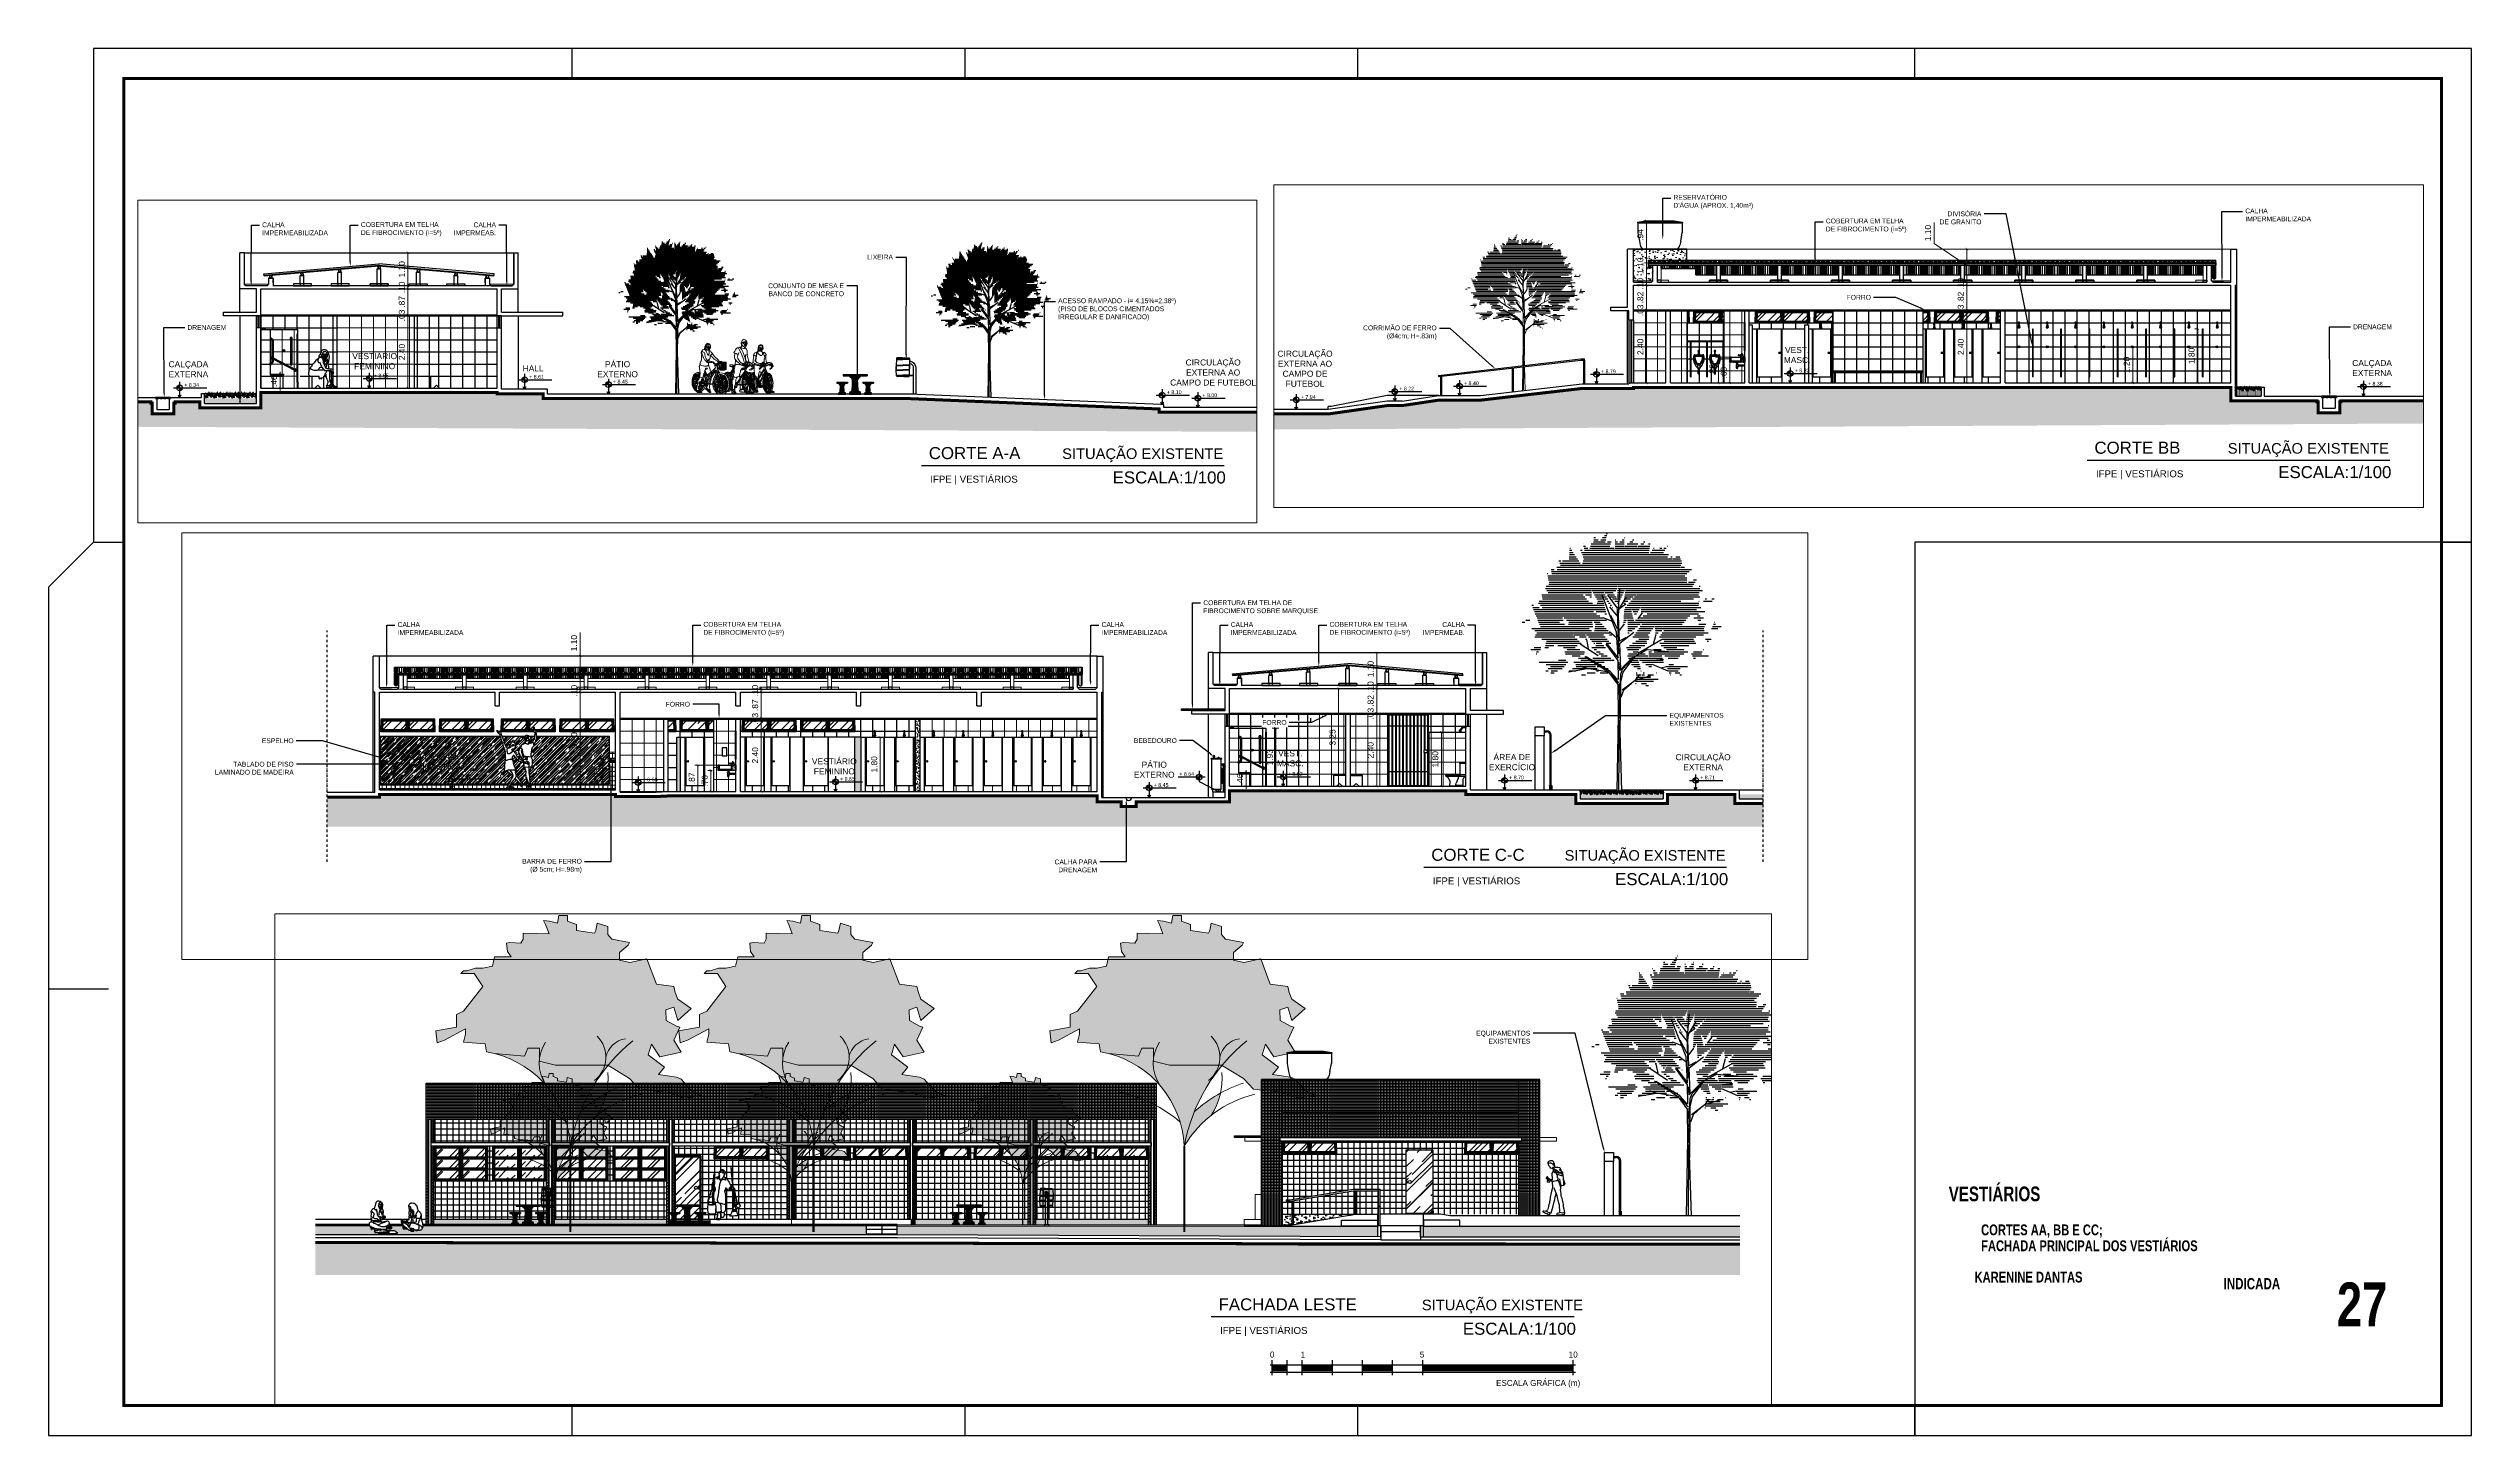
# Paper-space layout '27 CORTES E FACHADA' of a CAD drawing. Header units: metres. Extents: x 185 to 990, y 87 to 548.
# The model-space entities are those that its viewports show. They can reach past a viewport. Long polylines and large blocks are cut down to what shows.
import ezdxf
from ezdxf import colors
from ezdxf.entities.mleader import LeaderData, LeaderLine
from ezdxf.enums import TextEntityAlignment as Align
from ezdxf.math import Vec2, Vec3

# ---------------------------------------------------------------- set-up
doc = ezdxf.new("R2010")
doc.units = ezdxf.units.M
doc.header["$LTSCALE"] = 5.5
doc.header["$MEASUREMENT"] = 0
doc.header["$PDMODE"] = 1
doc.linetypes.add('CONTINU', pattern=[0])
doc.linetypes.add('DASHDOT', pattern=[1, 0.5, -0.25, 0, -0.25])
for name, color, linetype, lineweight in [('01', 1, 'Continuous', 9), ('2prancha', 4, 'Continuous', 18), ('ESQUADRIAS', 3, 'Continuous', 35), ('HACH', 251, 'Continuous', 5), ('PENA 04', 4, 'Continuous', 25), ('PENA 05', 5, 'Continuous', 25), ('piso', 1, 'Continuous', 13), ('texto', 3, 'Continuous', 25), ('VEGETACAO EXISTENTE', 84, 'Continuous', 0), ('VEGETAÇÃO', 76, 'Continuous', 5)]:
    doc.layers.add(name, color=color, linetype=linetype, lineweight=lineweight)
for name, color, linetype in [('AR-PRANCHA', 7, 'Continuous'), ('COTA 1 100', 2, 'Continuous'), ('COTA DE NÍVEL', 7, 'Continuous'), ('HACHURA', 251, 'Continuous'), ('HACHURA PISOS', 250, 'Continuous'), ('Layout-int', 1, 'Continuous'), ('LOUÇAS', 7, 'Continuous'), ('PENA 0.05', 8, 'Continuous'), ('PENA 0.1', 1, 'Continuous'), ('PENA 0.15', 7, 'Continuous'), ('PENA 0.2', 2, 'Continuous'), ('PENA 01', 1, 'Continuous'), ('PENA 02', 2, 'Continuous'), ('PENA 03', 3, 'Continuous'), ('PENA 06', 6, 'Continuous'), ('pena01', 1, 'Continuous'), ('TXT ESPECIFICAÇÃO', 7, 'Continuous'), ('TXT ESPECIFICAÇÕES', 7, 'Continuous'), ('VEG_PLANTAS', 94, 'Continuous'), ('VEGETACAO', 84, 'Continuous')]:
    doc.layers.add(name, color=color, linetype=linetype)
doc.styles.add('GRAF', font='GRAF.SHX')
doc.styles.add('Luana', font='arial.ttf')
doc.styles.add('R60_1-100', font='gisha.ttf', dxfattribs={"height": 0.15})
doc.styles.get("Standard").update_dxf_attribs({"font": 'arial.ttf'})
doc.styles.add('TÍTULO', font='arialbd.ttf', dxfattribs={"height": 3})
doc.dimstyles.new('arial100', dxfattribs={"dimtxt": 0.2, "dimasz": 0.08, "dimexe": 0.1, "dimexo": 0.2, "dimgap": 0.1, "dimtad": 1, "dimzin": 4, "dimdsep": 46, "dimtxsty": 'Luana', "dimblk": 'ARCHTICK', "dimcen": 0, "dimclrd": 7, "dimclre": 7, "dimclrt": 256, "dimadec": 0, "dimazin": 0, "dimtfac": 1, "dimtix": 1, "dimtmove": 0, "dimatfit": 3, "dimldrblk": 'CLOSEDBLANK', "dimfxl": 0, "dimlwd": 5, "dimlwe": 5, "dimarcsym": 0})
pattern_1 = [(45, (3708.8824, 322.0889), (0.42426, 1.13137), [7.5, -1, 2.5, -0.5]), (45, (3709.17586, 322.7359), (-0.8238, 0.11667), [1.5, -0.165, 3, -0.375]), (45, (3708.75866, 322.56617), (1.6016, 2.07536), [4, -0.7, 2, -0.5])]
pattern_2 = [(45, (3707.99616, 322.0889), (0.42426, 1.13137), [7.5, -1, 2.5, -0.5]), (45, (3708.2896, 322.7359), (-0.8238, 0.11667), [1.5, -0.165, 3, -0.375]), (45, (3707.8724, 322.56617), (1.6016, 2.07536), [4, -0.7, 2, -0.5])]
pattern_3 = [(45, (2786.55654, 365.76107), (0.42426, 1.13137), [7.5, -1, 2.5, -0.5]), (45, (2786.85, 366.4081), (-0.8238, 0.11667), [1.5, -0.165, 3, -0.375]), (45, (2786.4328, 366.23837), (1.6016, 2.07536), [4, -0.7, 2, -0.5])]
pattern_4 = [(45, (2785.6703, 365.76107), (0.42426, 1.13137), [7.5, -1, 2.5, -0.5]), (45, (2785.96374, 366.4081), (-0.8238, 0.11667), [1.5, -0.165, 3, -0.375]), (45, (2785.54654, 366.23837), (1.6016, 2.07536), [4, -0.7, 2, -0.5])]
pattern_5 = [(45, (2642.6293, 372.46415), (0.42426, 1.13137), [7.5, -1, 2.5, -0.5]), (45, (2642.92276, 373.11115), (-0.8238, 0.11667), [1.5, -0.165, 3, -0.375]), (45, (2642.50557, 372.94145), (1.6016, 2.07536), [4, -0.7, 2, -0.5])]
pattern_6 = [(45, (2641.74306, 372.46415), (0.42426, 1.13137), [7.5, -1, 2.5, -0.5]), (45, (2642.0365, 373.11115), (-0.8238, 0.11667), [1.5, -0.165, 3, -0.375]), (45, (2641.6193, 372.94145), (1.6016, 2.07536), [4, -0.7, 2, -0.5])]
pattern_7 = [(45, (2648.5768, 372.46415), (0.42426, 1.13137), [7.5, -1, 2.5, -0.5]), (45, (2648.87026, 373.11115), (-0.8238, 0.11667), [1.5, -0.165, 3, -0.375]), (45, (2648.45307, 372.94145), (1.6016, 2.07536), [4, -0.7, 2, -0.5])]
pattern_8 = [(45, (2647.69056, 372.46415), (0.42426, 1.13137), [7.5, -1, 2.5, -0.5]), (45, (2647.984, 373.11115), (-0.8238, 0.11667), [1.5, -0.165, 3, -0.375]), (45, (2647.5668, 372.94145), (1.6016, 2.07536), [4, -0.7, 2, -0.5])]
pattern_9 = [(45, (2646.6268, 372.46415), (0.42426, 1.13137), [7.5, -1, 2.5, -0.5]), (45, (2646.92026, 373.11115), (-0.8238, 0.11667), [1.5, -0.165, 3, -0.375]), (45, (2646.50307, 372.94145), (1.6016, 2.07536), [4, -0.7, 2, -0.5])]
pattern_10 = [(45, (2645.74056, 372.46415), (0.42426, 1.13137), [7.5, -1, 2.5, -0.5]), (45, (2646.034, 373.11115), (-0.8238, 0.11667), [1.5, -0.165, 3, -0.375]), (45, (2645.6168, 372.94145), (1.6016, 2.07536), [4, -0.7, 2, -0.5])]
pattern_11 = [(45, (2644.5768, 372.46415), (0.42426, 1.13137), [7.5, -1, 2.5, -0.5]), (45, (2644.87026, 373.11115), (-0.8238, 0.11667), [1.5, -0.165, 3, -0.375]), (45, (2644.45307, 372.94145), (1.6016, 2.07536), [4, -0.7, 2, -0.5])]
pattern_12 = [(45, (2643.69056, 372.46415), (0.42426, 1.13137), [7.5, -1, 2.5, -0.5]), (45, (2643.984, 373.11115), (-0.8238, 0.11667), [1.5, -0.165, 3, -0.375]), (45, (2643.5668, 372.94145), (1.6016, 2.07536), [4, -0.7, 2, -0.5])]
pattern_13 = [(0, (2649.62556, 370.4158), (0, 0.4), []), (90, (2649.62556, 370.4158), (-0.4, 2e-17), [])]
pattern_14 = [(45, (-0.59625, 0.065), (0.42426, 1.13137), [7.5, -1, 2.5, -0.5]), (45, (-0.3028, 0.712), (-0.8238, 0.11667), [1.5, -0.165, 3, -0.375]), (45, (-0.72, 0.5423), (1.6016, 2.07536), [4, -0.7, 2, -0.5])]
pattern_15 = [(45, (1.35125, 0.065), (0.42426, 1.13137), [7.5, -1, 2.5, -0.5]), (45, (1.6447, 0.712), (-0.8238, 0.1167), [1.5, -0.165, 3, -0.375]), (45, (1.2275, 0.5423), (1.6016, 2.07536), [4, -0.7, 2, -0.5])]
pattern_16 = [(45, (0.465, 0.065), (0.42426, 1.13137), [7.5, -1, 2.5, -0.5]), (45, (0.75845, 0.712), (-0.8238, 0.11667), [1.5, -0.165, 3, -0.375]), (45, (0.34126, 0.5423), (1.6016, 2.07536), [4, -0.7, 2, -0.5])]
pattern_17 = [(45, (2656.5793, 372.46415), (0.42426, 1.13137), [7.5, -1, 2.5, -0.5]), (45, (2656.87276, 373.11115), (-0.8238, 0.11667), [1.5, -0.165, 3, -0.375]), (45, (2656.45557, 372.94145), (1.6016, 2.07536), [4, -0.7, 2, -0.5])]
pattern_18 = [(45, (2655.69306, 372.46415), (0.42426, 1.13137), [7.5, -1, 2.5, -0.5]), (45, (2655.9865, 373.11115), (-0.8238, 0.11667), [1.5, -0.165, 3, -0.375]), (45, (2655.5693, 372.94145), (1.6016, 2.07536), [4, -0.7, 2, -0.5])]
pattern_19 = [(45, (2654.6293, 372.46415), (0.42426, 1.13137), [7.5, -1, 2.5, -0.5]), (45, (2654.92276, 373.11115), (-0.8238, 0.11667), [1.5, -0.165, 3, -0.375]), (45, (2654.50557, 372.94145), (1.6016, 2.07536), [4, -0.7, 2, -0.5])]
pattern_20 = [(45, (2653.74306, 372.46415), (0.42426, 1.13137), [7.5, -1, 2.5, -0.5]), (45, (2654.0365, 373.11115), (-0.8238, 0.11667), [1.5, -0.165, 3, -0.375]), (45, (2653.6193, 372.94145), (1.6016, 2.07536), [4, -0.7, 2, -0.5])]
pattern_21 = [(0, (2670.17556, 370.5858), (0, 0.4), []), (90, (2670.17556, 370.5858), (-0.4, 2e-17), [])]
pattern_22 = [(90, (2675.15556, 370.60582), (-0.12, 7e-18), [])]
pattern_23 = [(45, (2682.6473, 350.33024), (0.42426, 1.13137), [7.5, -1, 2.5, -0.5]), (45, (2682.9407, 350.97724), (-0.8238, 0.1167), [1.5, -0.165, 3, -0.375]), (45, (2682.52353, 350.80754), (1.6016, 2.07536), [4, -0.7, 2, -0.5])]
pattern_24 = [(45, (2681.76103, 350.33024), (0.42426, 1.13137), [7.5, -1, 2.5, -0.5]), (45, (2682.0545, 350.97724), (-0.8238, 0.11667), [1.5, -0.165, 3, -0.375]), (45, (2681.6373, 350.80754), (1.6016, 2.07536), [4, -0.7, 2, -0.5])]
pattern_25 = [(45, (2684.6973, 350.33024), (0.42426, 1.13137), [7.5, -1, 2.5, -0.5]), (45, (2684.9907, 350.97724), (-0.8238, 0.11667), [1.5, -0.165, 3, -0.375]), (45, (2684.57353, 350.80754), (1.6016, 2.07536), [4, -0.7, 2, -0.5])]
pattern_26 = [(45, (2683.81103, 350.33024), (0.42426, 1.13137), [7.5, -1, 2.5, -0.5]), (45, (2684.1045, 350.97724), (-0.8238, 0.11667), [1.5, -0.165, 3, -0.375]), (45, (2683.6873, 350.80754), (1.6016, 2.07536), [4, -0.7, 2, -0.5])]
pattern_27 = [(45, (2685.76103, 350.33024), (0.42426, 1.13137), [7.5, -1, 2.5, -0.5]), (45, (2686.0545, 350.97724), (-0.8238, 0.1167), [1.5, -0.165, 3, -0.375]), (45, (2685.6373, 350.80754), (1.6016, 2.07536), [4, -0.7, 2, -0.5])]
pattern_28 = [(45, (2690.6473, 350.33024), (0.42426, 1.13137), [7.5, -1, 2.5, -0.5]), (45, (2690.9407, 350.97724), (-0.8238, 0.11667), [1.5, -0.165, 3, -0.375]), (45, (2690.52353, 350.80754), (1.6016, 2.07536), [4, -0.7, 2, -0.5])]
pattern_29 = [(45, (2689.76103, 350.33024), (0.42426, 1.13137), [7.5, -1, 2.5, -0.5]), (45, (2690.0545, 350.97724), (-0.8238, 0.11667), [1.5, -0.165, 3, -0.375]), (45, (2689.6373, 350.80754), (1.6016, 2.07536), [4, -0.7, 2, -0.5])]
pattern_30 = [(45, (2691.81103, 350.33024), (0.42426, 1.13137), [7.5, -1, 2.5, -0.5]), (45, (2692.1045, 350.97724), (-0.8238, 0.1167), [1.5, -0.165, 3, -0.375]), (45, (2691.6873, 350.80754), (1.6016, 2.07536), [4, -0.7, 2, -0.5])]
pattern_31 = [(45, (2688.6998, 350.33024), (0.42426, 1.13137), [7.5, -1, 2.5, -0.5]), (45, (2688.9932, 350.97724), (-0.8238, 0.11667), [1.5, -0.165, 3, -0.375]), (45, (2688.57603, 350.80754), (1.6016, 2.07536), [4, -0.7, 2, -0.5])]
pattern_32 = [(0, (2497.74334, 10.3651), (0, 0.2), []), (90, (2497.74334, 10.3651), (-0.2, 1e-17), [])]

psp = doc.layouts.new('27 CORTES E FACHADA')

# ---------------------------------------------------------------- texts
at = {"layer": 'AR-PRANCHA', "color": 2, "style": 'TÍTULO', "width": 0.737809}
for s, height, p in [('CORTES AA, BB E CC;', 3.6, (826.64, 153.18)), ('FACHADA PRINCIPAL DOS VESTIÁRIOS', 3.6, (826.64, 147.89)), ('27', 14.58, (944.84, 122.91))]:
    psp.add_text(s, height=height, dxfattribs=at).set_placement(p)
at = {"layer": 'AR-PRANCHA', "color": 7, "style": 'TÍTULO', "width": 0.737809}
psp.add_text('INDICADA', height=3.731, dxfattribs=at).set_placement((907.2, 135.22))

msp = doc.modelspace()

# ---------------------------------------------------------------- texts
at = {"insert": (2668.451, 370.997), "char_height": 0.125, "width": 5.00432, "attachment_point": 5, "style": 'Luana'}
msp.add_mtext('+ 8.64', dxfattribs=at)
at = {"layer": '01', "style": 'R60_1-100'}
for s, p in [('0', (2804.14, 359.088)), ('1', (2805.162, 359.088)), ('5', (2809.118, 359.088)), ('10', (2814.14, 359.088))]:
    msp.add_text(s, height=0.2, dxfattribs=at).set_placement(p, align=Align.CENTER)
at = {"layer": '01', "insert": (2811.58, 358.344), "char_height": 0.2, "width": 6.27562, "attachment_point": 1, "style": 'R60_1-100'}
msp.add_mtext('ESCALA GRÁFICA (m)', dxfattribs=at)
at = {"layer": 'PENA 0.05', "style": 'Luana'}
for p in [(2681.006, 368.114), (2809.111, 360.661), (2649.593, 345.756), (2699.441, 345.934)]:
    msp.add_text('SITUAÇÃO EXISTENTE', height=0.35, dxfattribs=at).set_placement(p)
at = {"layer": 'PENA 0.05', "linetype": 'ByBlock', "style": 'Luana'}
for p in [(2676.627, 367.327), (2802.408, 359.874), (2695.062, 345.147), (2645.214, 344.969)]:
    msp.add_text('IFPE | VESTIÁRIOS', height=0.23, dxfattribs=at).set_placement(p)
at = {"layer": 'PENA 0.2', "style": 'Luana'}
for s, p in [('CORTE C-C', (2676.576, 368.11)), ('ESCALA:1/100', (2682.683, 367.3)), ('FACHADA LESTE', (2802.358, 360.657)), ('ESCALA:1/100', (2810.474, 359.847)), ('CORTE A-A', (2645.164, 345.752)), ('CORTE BB', (2695.012, 345.93)), ('ESCALA:1/100', (2651.271, 344.942)), ('ESCALA:1/100', (2701.119, 345.12))]:
    msp.add_text(s, height=0.4, dxfattribs=at).set_placement(p)
at = {"layer": 'texto', "color": 2, "ltscale": 0.05, "char_height": 0.2, "width": 5.00432, "attachment_point": 5, "style": 'Luana'}
for s, insert in [('SALA DE DANÇA\\PE GINÁSTICA  ', (2643.459, 371.408)), ('VESTIÁRIO\\PFEMININO', (2656.745, 371.247)), ('PÁTIO\\PEXTERNO', (2667.373, 371.137)), ('VEST.\\PMASC.', (2671.892, 371.513)), ('ÁREA DE\\PEXERCÍCIO', (2679.258, 371.387)), ('CIRCULAÇÃO\\PEXTERNA', (2685.606, 371.387)), ('CIRCULAÇÃO\\PEXTERNA AO \\PCAMPO DE\\PFUTEBOL', (2668.786, 348.754)), ('VEST.\\PMASC.', (2685.135, 349.209)), ('CALÇADA\\PEXTERNA', (2620.565, 348.739)), ('VESTIÁRIO\\PFEMININO', (2626.754, 349.006)), ('HALL', (2632.02, 348.769)), ('PÁTIO\\PEXTERNO', (2634.825, 348.739)), ('CIRCULAÇÃO\\PEXTERNA AO\\PCAMPO DE FUTEBOL', (2654.61, 348.629)), ('CALÇADA\\PEXTERNA', (2704.236, 348.779))]:
    msp.add_mtext(s, dxfattribs=dict(at, insert=insert))

# ---------------------------------------------------------------- blocks, each defined once
blk = doc.blocks.new('carimboob')
at = {"layer": 'AR-PRANCHA', "color": 2, "style": 'TÍTULO', "width": 0.737809}
blk.add_text('VESTIÁRIOS ', height=4.875, dxfattribs=at).set_placement((-163.69, 67.9))
at = {"layer": 'AR-PRANCHA', "color": 7, "style": 'TÍTULO', "width": 0.737809}
blk.add_text('KARENINE DANTAS', height=3.6, dxfattribs=at).set_placement((-155.12, 40.88))
blk = doc.blocks.new('janalta')
at = {"layer": 'HACHURA', "ltscale": 1.5}
h = blk.add_hatch(dxfattribs=at)
h.set_pattern_fill('AR-RROOF', color=256, scale=0.5, angle=45, style=0)
h.set_pattern_definition(pattern_2)
h.paths.add_polyline_path([(3707.996, 322.232), (3708.777, 322.232), (3708.777, 322.376), (3707.996, 322.376)])
h = blk.add_hatch(dxfattribs=at)
h.set_pattern_fill('AR-RROOF', color=256, scale=0.5, angle=45, style=0)
h.set_pattern_definition(pattern_2)
h.paths.add_polyline_path([(3707.996, 322.232), (3708.777, 322.232), (3708.777, 322.089), (3707.996, 322.089)])
h = blk.add_hatch(dxfattribs=at)
h.set_pattern_fill('AR-RROOF', color=256, scale=0.5, angle=45, style=0)
h.set_pattern_definition(pattern_1)
h.paths.add_polyline_path([(3708.882, 322.232), (3709.664, 322.232), (3709.664, 322.376), (3708.882, 322.376)])
h = blk.add_hatch(dxfattribs=at)
h.set_pattern_fill('AR-RROOF', color=256, scale=0.5, angle=45, style=0)
h.set_pattern_definition(pattern_1)
h.paths.add_polyline_path([(3708.882, 322.232), (3709.664, 322.232), (3709.664, 322.089), (3708.882, 322.089)])
at = {"layer": 'PENA 01', "ltscale": 1.5}
for p, q in [((3707.956, 322.416), (3707.956, 322.232)), ((3707.956, 322.049), (3707.956, 322.232)), ((3708.817, 322.441), (3708.817, 322.232)), ((3708.817, 322.024), (3708.817, 322.232)), ((3708.842, 322.441), (3708.842, 322.232)), ((3708.842, 322.416), (3708.842, 322.232)), ((3708.842, 322.024), (3708.842, 322.232)), ((3708.842, 322.049), (3708.842, 322.232))]:
    blk.add_line(p, q, dxfattribs=at)
for points in [[(3707.931, 322.441), (3707.996, 322.376)], [(3707.931, 322.024), (3707.996, 322.089)], [(3708.817, 322.416), (3707.956, 322.416), (3707.956, 322.232)], [(3708.817, 322.232), (3708.817, 322.416), (3707.956, 322.416)], [(3708.817, 322.232), (3708.817, 322.416), (3707.956, 322.416), (3707.956, 322.232)], [(3708.817, 322.049), (3707.956, 322.049), (3707.956, 322.232)], [(3708.817, 322.232), (3708.817, 322.049), (3707.956, 322.049)], [(3708.817, 322.232), (3708.817, 322.049), (3707.956, 322.049), (3707.956, 322.232)], [(3708.797, 322.232), (3708.797, 322.396), (3707.976, 322.396), (3707.976, 322.232)], [(3708.797, 322.232), (3708.797, 322.069), (3707.976, 322.069), (3707.976, 322.232)], [(3708.777, 322.232), (3708.777, 322.376), (3707.996, 322.376), (3707.996, 322.232)], [(3708.777, 322.232), (3708.777, 322.089), (3707.996, 322.089), (3707.996, 322.232)], [(3708.777, 322.376), (3708.817, 322.416)], [(3708.777, 322.089), (3708.817, 322.049)], [(3709.704, 322.232), (3709.704, 322.416), (3708.842, 322.416)], [(3709.704, 322.232), (3709.704, 322.416), (3708.842, 322.416), (3708.842, 322.232)], [(3708.842, 322.416), (3708.882, 322.376)], [(3709.704, 322.232), (3709.704, 322.049), (3708.842, 322.049)], [(3709.704, 322.232), (3709.704, 322.049), (3708.842, 322.049), (3708.842, 322.232)], [(3708.842, 322.049), (3708.882, 322.089)], [(3709.684, 322.232), (3709.684, 322.396), (3708.862, 322.396), (3708.862, 322.232)], [(3709.684, 322.232), (3709.684, 322.069), (3708.862, 322.069), (3708.862, 322.232)], [(3709.664, 322.232), (3709.664, 322.376), (3708.882, 322.376), (3708.882, 322.232)], [(3709.664, 322.232), (3709.664, 322.089), (3708.882, 322.089), (3708.882, 322.232)], [(3709.664, 322.376), (3709.729, 322.441)], [(3709.664, 322.089), (3709.729, 322.024)]]:
    blk.add_lwpolyline(points, dxfattribs=at)
at = {"layer": 'PENA 02', "ltscale": 1.5}
for points in [[(3709.729, 322.232), (3709.729, 322.441), (3707.931, 322.441), (3707.931, 322.232)], [(3709.729, 322.232), (3709.729, 322.024), (3707.931, 322.024), (3707.931, 322.232)]]:
    blk.add_lwpolyline(points, dxfattribs=at)
blk = doc.blocks.new('jan padrao fachada')
at = {"layer": 'HACHURA', "ltscale": 1.5}
h = blk.add_hatch(dxfattribs=at)
h.set_pattern_fill('AR-RROOF', color=256, scale=0.5, angle=45, style=0)
h.set_pattern_definition([(45, (0.065, 0.79833), (0.42426, 1.13137), [7.5, -1, 2.5, -0.5]), (45, (0.35845, 1.44534), (-0.8238, 0.11667), [1.5, -0.165, 3, -0.375]), (45, (-0.05874, 1.27563), (1.6016, 2.07536), [4, -0.7, 2, -0.5])])
h.paths.add_polyline_path([(0.065, 1.085), (0.065, 0.798), (0.846, 0.798), (0.846, 1.085)])
h = blk.add_hatch(dxfattribs=at)
h.set_pattern_fill('AR-RROOF', color=256, scale=0.5, angle=45, style=0)
h.set_pattern_definition([(45, (0.95125, 0.79833), (0.42426, 1.13137), [7.5, -1, 2.5, -0.5]), (45, (1.2447, 1.44534), (-0.8238, 0.11667), [1.5, -0.165, 3, -0.375]), (45, (0.8275, 1.27563), (1.6016, 2.07536), [4, -0.7, 2, -0.5])])
h.paths.add_polyline_path([(0.951, 1.085), (0.951, 0.798), (1.732, 0.798), (1.732, 1.085)])
h = blk.add_hatch(dxfattribs=at)
h.set_pattern_fill('AR-RROOF', color=256, scale=0.5, angle=45, style=0)
h.set_pattern_definition([(45, (0.065, 0.43167), (0.42426, 1.13137), [7.5, -1, 2.5, -0.5]), (45, (0.35845, 1.0787), (-0.8238, 0.11667), [1.5, -0.165, 3, -0.375]), (45, (-0.05874, 0.90896), (1.6016, 2.07536), [4, -0.7, 2, -0.5])])
h.paths.add_polyline_path([(0.065, 0.718), (0.065, 0.432), (0.846, 0.432), (0.846, 0.718)])
h = blk.add_hatch(dxfattribs=at)
h.set_pattern_fill('AR-RROOF', color=256, scale=0.5, angle=45, style=0)
h.set_pattern_definition([(45, (0.065, 0.065), (0.42426, 1.13137), [7.5, -1, 2.5, -0.5]), (45, (0.35845, 0.712), (-0.8238, 0.11667), [1.5, -0.165, 3, -0.375]), (45, (-0.05874, 0.5423), (1.6016, 2.07536), [4, -0.7, 2, -0.5])])
h.paths.add_polyline_path([(0.065, 0.352), (0.065, 0.065), (0.846, 0.065), (0.846, 0.352)])
h = blk.add_hatch(dxfattribs=at)
h.set_pattern_fill('AR-RROOF', color=256, scale=0.5, angle=45, style=0)
h.set_pattern_definition([(45, (0.95125, 0.43167), (0.42426, 1.13137), [7.5, -1, 2.5, -0.5]), (45, (1.2447, 1.0787), (-0.8238, 0.11667), [1.5, -0.165, 3, -0.375]), (45, (0.8275, 0.90896), (1.6016, 2.07536), [4, -0.7, 2, -0.5])])
h.paths.add_polyline_path([(0.951, 0.718), (0.951, 0.432), (1.732, 0.432), (1.732, 0.718)])
h = blk.add_hatch(dxfattribs=at)
h.set_pattern_fill('AR-RROOF', color=256, scale=0.5, angle=45, style=0)
h.set_pattern_definition([(45, (0.95125, 0.065), (0.42426, 1.13137), [7.5, -1, 2.5, -0.5]), (45, (1.2447, 0.712), (-0.8238, 0.11667), [1.5, -0.165, 3, -0.375]), (45, (0.8275, 0.5423), (1.6016, 2.07536), [4, -0.7, 2, -0.5])])
h.paths.add_polyline_path([(0.951, 0.352), (0.951, 0.065), (1.732, 0.065), (1.732, 0.352)])
at = {"layer": 'PENA 01', "ltscale": 1.5}
for p, q in [((0.025, 1.125), (0.025, 0.025)), ((0.886, 1.15), (0.886, 0)), ((0.911, 1.15), (0.911, 0)), ((0.911, 1.125), (0.911, 0.025))]:
    blk.add_line(p, q, dxfattribs=at)
for points in [[(0, 1.15), (0.065, 1.085)], [(0.886, 1.125), (0.025, 1.125), (0.025, 0.025), (0.886, 0.025)], [(0.025, 0.025), (0.886, 0.025), (0.886, 1.125), (0.025, 1.125)], [(0.846, 1.085), (0.886, 1.125)], [(0.911, 0.025), (1.772, 0.025), (1.772, 1.125), (0.911, 1.125)], [(0.911, 1.125), (0.951, 1.085)], [(1.732, 1.085), (1.797, 1.15)], [(0.065, 0.065), (0, 0)], [(0.065, 0.798), (0.025, 0.758)], [(0.025, 0.758), (0.065, 0.718)], [(0.065, 0.432), (0.025, 0.392)], [(0.025, 0.392), (0.065, 0.352)], [(0.846, 0.798), (0.886, 0.758)], [(0.846, 0.718), (0.886, 0.758)], [(0.846, 0.432), (0.886, 0.392)], [(0.846, 0.352), (0.886, 0.392)], [(0.846, 0.065), (0.886, 0.025)], [(0.951, 0.798), (0.911, 0.758)], [(0.911, 0.758), (0.951, 0.718)], [(0.951, 0.432), (0.911, 0.392)], [(0.911, 0.392), (0.951, 0.352)], [(0.951, 0.065), (0.911, 0.025)], [(1.732, 0.798), (1.772, 0.758)], [(1.732, 0.718), (1.772, 0.758)], [(1.732, 0.432), (1.772, 0.392)], [(1.732, 0.352), (1.772, 0.392)], [(1.732, 0.065), (1.797, 0)]]:
    blk.add_lwpolyline(points, dxfattribs=at)
for points in [[(0.025, 0.758), (0.886, 0.758), (0.886, 1.125), (0.025, 1.125)], [(0.045, 0.778), (0.866, 0.778), (0.866, 1.105), (0.045, 1.105)], [(0.065, 0.798), (0.846, 0.798), (0.846, 1.085), (0.065, 1.085)], [(0.911, 0.758), (1.772, 0.758), (1.772, 1.125), (0.911, 1.125)], [(0.931, 0.778), (1.752, 0.778), (1.752, 1.105), (0.931, 1.105)], [(0.951, 0.798), (1.732, 0.798), (1.732, 1.085), (0.951, 1.085)], [(0.025, 0.392), (0.886, 0.392), (0.886, 0.758), (0.025, 0.758)], [(0.025, 0.025), (0.886, 0.025), (0.886, 0.392), (0.025, 0.392)], [(0.045, 0.412), (0.866, 0.412), (0.866, 0.738), (0.045, 0.738)], [(0.045, 0.045), (0.866, 0.045), (0.866, 0.372), (0.045, 0.372)], [(0.065, 0.432), (0.846, 0.432), (0.846, 0.718), (0.065, 0.718)], [(0.065, 0.065), (0.846, 0.065), (0.846, 0.352), (0.065, 0.352)], [(0.911, 0.392), (1.772, 0.392), (1.772, 0.758), (0.911, 0.758)], [(0.911, 0.025), (1.772, 0.025), (1.772, 0.392), (0.911, 0.392)], [(0.931, 0.412), (1.752, 0.412), (1.752, 0.738), (0.931, 0.738)], [(0.931, 0.045), (1.752, 0.045), (1.752, 0.372), (0.931, 0.372)], [(0.951, 0.432), (1.732, 0.432), (1.732, 0.718), (0.951, 0.718)], [(0.951, 0.065), (1.732, 0.065), (1.732, 0.352), (0.951, 0.352)]]:
    blk.add_lwpolyline(points, close=True, dxfattribs=at)
at = {"layer": 'PENA 02', "ltscale": 1.5}
blk.add_lwpolyline([(1.797, 1.15), (0, 1.15), (0, 0), (1.797, 0)], close=True, dxfattribs=at)
blk = doc.blocks.new('A$C186D24D7')
for p, q in [((0.403, 1.604), (0.407, 1.611)), ((0.407, 1.611), (0.409, 1.613)), ((0.409, 1.616), (0.411, 1.617)), ((0.409, 1.613), (0.409, 1.616)), ((0.411, 1.617), (0.412, 1.619)), ((0.412, 1.619), (0.414, 1.62)), ((0.414, 1.62), (0.416, 1.621)), ((0.416, 1.621), (0.417, 1.624)), ((0.417, 1.624), (0.42, 1.626)), ((0.42, 1.626), (0.423, 1.627)), ((0.423, 1.627), (0.426, 1.629)), ((0.426, 1.629), (0.435, 1.634)), ((0.426, 1.629), (0.429, 1.633)), ((0.426, 1.629), (0.426, 1.629)), ((0.429, 1.633), (0.433, 1.637)), ((0.433, 1.637), (0.434, 1.638)), ((0.434, 1.638), (0.435, 1.639)), ((0.435, 1.639), (0.438, 1.645)), ((0.435, 1.634), (0.445, 1.637)), ((0.438, 1.645), (0.441, 1.65)), ((0.441, 1.65), (0.443, 1.654)), ((0.443, 1.654), (0.448, 1.658)), ((0.445, 1.637), (0.462, 1.641)), ((0.448, 1.658), (0.454, 1.664)), ((0.454, 1.664), (0.461, 1.669)), ((0.461, 1.669), (0.468, 1.671)), ((0.462, 1.641), (0.477, 1.642)), ((0.468, 1.671), (0.475, 1.671)), ((0.475, 1.671), (0.479, 1.669)), ((0.477, 1.642), (0.502, 1.64)), ((0.479, 1.669), (0.486, 1.666)), ((0.486, 1.666), (0.492, 1.664)), ((0.492, 1.664), (0.499, 1.663)), ((0.499, 1.663), (0.501, 1.662)), ((0.501, 1.662), (0.505, 1.66)), ((0.502, 1.64), (0.512, 1.639)), ((0.505, 1.66), (0.511, 1.654)), ((0.511, 1.654), (0.517, 1.648)), ((0.512, 1.639), (0.523, 1.636)), ((0.517, 1.648), (0.523, 1.642)), ((0.523, 1.642), (0.526, 1.639)), ((0.523, 1.636), (0.539, 1.629)), ((0.526, 1.639), (0.532, 1.634)), ((0.532, 1.634), (0.537, 1.63)), ((0.537, 1.63), (0.539, 1.629)), ((0.539, 1.629), (0.541, 1.626)), ((0.541, 1.626), (0.543, 1.623)), ((0.543, 1.623), (0.547, 1.62)), ((0.547, 1.62), (0.554, 1.612)), ((0.554, 1.612), (0.556, 1.606)), ((0.766, 1.735), (0.765, 1.733)), ((0.765, 1.733), (0.774, 1.607)), ((0.767, 1.738), (0.766, 1.737)), ((0.766, 1.737), (0.766, 1.735)), ((0.769, 1.74), (0.767, 1.738)), ((0.771, 1.74), (0.769, 1.74)), ((0.772, 1.741), (0.771, 1.74)), ((0.774, 1.741), (0.772, 1.741)), ((0.776, 1.74), (0.774, 1.741)), ((0.777, 1.739), (0.776, 1.74)), ((0.779, 1.738), (0.777, 1.739)), ((0.78, 1.736), (0.779, 1.738)), ((0.78, 1.734), (0.78, 1.736)), ((0.796, 1.612), (0.78, 1.734)), ((0.816, 1.401), (0.796, 1.612)), ((0.072, 0.81), (0.073, 0.818)), ((0.074, 0.797), (0.072, 0.81)), ((0.073, 0.818), (0.078, 0.828)), ((0.078, 0.828), (0.083, 0.839)), ((0.083, 0.839), (0.088, 0.85)), ((0.088, 0.85), (0.091, 0.858)), ((0.091, 0.866), (0.097, 0.881)), ((0.091, 0.858), (0.091, 0.866)), ((0.097, 0.881), (0.101, 0.896)), ((0.101, 0.896), (0.106, 0.91)), ((0.106, 0.91), (0.112, 0.922)), ((0.112, 0.922), (0.116, 0.932)), ((0.116, 0.932), (0.121, 0.947)), ((0.121, 0.947), (0.128, 0.967)), ((0.128, 0.967), (0.133, 0.985)), ((0.133, 0.985), (0.135, 0.996)), ((0.135, 0.996), (0.137, 1.007)), ((0.137, 1.007), (0.141, 1.025)), ((0.141, 1.025), (0.144, 1.048)), ((0.142, 1.068), (0.143, 1.082)), ((0.142, 1.062), (0.142, 1.068)), ((0.143, 1.062), (0.142, 1.062)), ((0.143, 1.082), (0.144, 1.103)), ((0.146, 1.062), (0.143, 1.062)), ((0.144, 1.103), (0.146, 1.132)), ((0.144, 1.048), (0.146, 1.059)), ((0.146, 1.132), (0.149, 1.157)), ((0.153, 1.066), (0.146, 1.062)), ((0.146, 1.059), (0.146, 1.062)), ((0.149, 1.157), (0.155, 1.184)), ((0.15, 0.854), (0.154, 0.864)), ((0.15, 0.85), (0.15, 0.854)), ((0.153, 0.843), (0.15, 0.85)), ((0.167, 1.07), (0.153, 1.066)), ((0.155, 0.833), (0.153, 0.843)), ((0.154, 0.864), (0.163, 0.885)), ((0.155, 1.184), (0.158, 1.207)), ((0.159, 0.82), (0.155, 0.833)), ((0.156, 0.804), (0.159, 0.813)), ((0.158, 1.207), (0.162, 1.225)), ((0.159, 0.813), (0.159, 0.82)), ((0.162, 1.225), (0.164, 1.24)), ((0.163, 0.885), (0.171, 0.9)), ((0.164, 1.24), (0.166, 1.248)), ((0.176, 1.291), (0.166, 1.248)), ((0.179, 1.078), (0.167, 1.07)), ((0.171, 0.9), (0.18, 0.922)), ((0.174, 0.794), (0.178, 0.866)), ((0.176, 1.291), (0.181, 1.305)), ((0.178, 0.866), (0.18, 0.922)), ((0.187, 1.084), (0.179, 1.078)), ((0.18, 0.922), (0.181, 0.949)), ((0.181, 1.305), (0.184, 1.315)), ((0.181, 0.949), (0.183, 1.004)), ((0.183, 1.004), (0.187, 1.073)), ((0.184, 1.315), (0.189, 1.326)), ((0.187, 1.084), (0.19, 1.14)), ((0.187, 1.073), (0.187, 1.084)), ((0.189, 1.326), (0.194, 1.337)), ((0.19, 1.14), (0.194, 1.224)), ((0.196, 0.867), (0.19, 0.812)), ((0.19, 0.812), (0.191, 0.774)), ((0.194, 1.337), (0.196, 1.343)), ((0.194, 1.224), (0.195, 1.282)), ((0.195, 1.282), (0.199, 1.35)), ((0.196, 1.343), (0.198, 1.349)), ((0.199, 0.881), (0.196, 0.867)), ((0.198, 1.349), (0.199, 1.35)), ((0.199, 1.35), (0.2, 1.359)), ((0.204, 0.973), (0.199, 0.893)), ((0.199, 0.893), (0.199, 0.881)), ((0.201, 0.888), (0.199, 0.881)), ((0.2, 1.359), (0.205, 1.446)), ((0.206, 0.912), (0.201, 0.888)), ((0.204, 0.973), (0.212, 1.103)), ((0.204, 0.973), (0.218, 1.014)), ((0.205, 1.446), (0.209, 1.504)), ((0.212, 0.923), (0.206, 0.912)), ((0.21, 1.53), (0.209, 1.527)), ((0.209, 1.527), (0.209, 1.524)), ((0.209, 1.504), (0.209, 1.524)), ((0.212, 1.532), (0.21, 1.53)), ((0.214, 1.534), (0.212, 1.532)), ((0.213, 1.113), (0.212, 1.103)), ((0.215, 1.105), (0.212, 1.103)), ((0.219, 0.932), (0.212, 0.923)), ((0.219, 1.196), (0.213, 1.144)), ((0.213, 1.144), (0.213, 1.119)), ((0.213, 1.119), (0.213, 1.113)), ((0.217, 1.535), (0.214, 1.534)), ((0.218, 1.104), (0.215, 1.105)), ((0.217, 1.305), (0.216, 1.294)), ((0.216, 1.294), (0.218, 1.277)), ((0.22, 1.536), (0.217, 1.535)), ((0.219, 1.314), (0.217, 1.305)), ((0.218, 1.277), (0.222, 1.265)), ((0.222, 1.265), (0.218, 1.253)), ((0.218, 1.253), (0.219, 1.244)), ((0.222, 1.101), (0.218, 1.104)), ((0.218, 1.014), (0.228, 1.05)), ((0.223, 1.328), (0.219, 1.314)), ((0.219, 1.244), (0.219, 1.221)), ((0.219, 1.221), (0.219, 1.196)), ((0.229, 0.949), (0.219, 0.932)), ((0.223, 1.535), (0.22, 1.536)), ((0.222, 1.101), (0.229, 1.077)), ((0.225, 1.534), (0.223, 1.535)), ((0.224, 1.366), (0.223, 1.328)), ((0.228, 1.436), (0.224, 1.375)), ((0.251, 1.39), (0.224, 1.375)), ((0.224, 1.375), (0.224, 1.366)), ((0.228, 1.533), (0.225, 1.534)), ((0.23, 1.531), (0.228, 1.533)), ((0.231, 1.525), (0.228, 1.436)), ((0.228, 1.05), (0.231, 1.069)), ((0.229, 1.077), (0.231, 1.069)), ((0.238, 0.964), (0.229, 0.949)), ((0.231, 1.528), (0.23, 1.531)), ((0.231, 1.525), (0.231, 1.528)), ((0.24, 1.039), (0.231, 1.069)), ((0.242, 0.975), (0.238, 0.964)), ((0.24, 1.039), (0.24, 1.03)), ((0.24, 1.03), (0.246, 1.004)), ((0.246, 0.991), (0.242, 0.975)), ((0.246, 1.004), (0.246, 0.991)), ((0.251, 1.39), (0.267, 1.398)), ((0.267, 1.398), (0.277, 1.403)), ((0.277, 1.403), (0.288, 1.408)), ((0.288, 1.408), (0.299, 1.412)), ((0.299, 1.358), (0.298, 1.353)), ((0.298, 1.353), (0.3, 1.349)), ((0.299, 1.412), (0.31, 1.416)), ((0.302, 1.363), (0.299, 1.358)), ((0.3, 1.349), (0.305, 1.348)), ((0.307, 1.372), (0.302, 1.363)), ((0.305, 1.348), (0.311, 1.353)), ((0.313, 1.38), (0.307, 1.372)), ((0.31, 1.416), (0.32, 1.418)), ((0.311, 1.353), (0.315, 1.36)), ((0.324, 1.394), (0.313, 1.38)), ((0.315, 1.36), (0.324, 1.366)), ((0.32, 1.418), (0.327, 1.418)), ((0.331, 1.406), (0.324, 1.394)), ((0.324, 1.366), (0.332, 1.369)), ((0.327, 1.418), (0.333, 1.418)), ((0.341, 1.415), (0.331, 1.406)), ((0.332, 1.369), (0.342, 1.371)), ((0.333, 1.418), (0.337, 1.419)), ((0.337, 1.419), (0.346, 1.424)), ((0.342, 0.816), (0.339, 0.782)), ((0.346, 1.424), (0.341, 1.415)), ((0.342, 1.371), (0.35, 1.373)), ((0.35, 0.854), (0.342, 0.816)), ((0.346, 1.424), (0.353, 1.429)), ((0.35, 1.373), (0.36, 1.374)), ((0.356, 0.876), (0.35, 0.854)), ((0.357, 0.971), (0.352, 0.959)), ((0.352, 0.959), (0.354, 0.934)), ((0.353, 1.429), (0.361, 1.435)), ((0.355, 0.91), (0.353, 0.892)), ((0.353, 0.892), (0.356, 0.876)), ((0.354, 0.934), (0.355, 0.91)), ((0.364, 0.983), (0.357, 0.971)), ((0.36, 1.374), (0.363, 1.375)), ((0.361, 1.435), (0.367, 1.437)), ((0.363, 1.375), (0.361, 1.373)), ((0.361, 1.373), (0.361, 1.371)), ((0.361, 1.371), (0.364, 1.368)), ((0.364, 1.368), (0.369, 1.364)), ((0.367, 0.996), (0.364, 0.983)), ((0.367, 1.437), (0.369, 1.44)), ((0.372, 1.005), (0.367, 0.996)), ((0.369, 1.44), (0.372, 1.447)), ((0.369, 1.364), (0.375, 1.36)), ((0.374, 1.036), (0.371, 1.019)), ((0.371, 1.019), (0.372, 1.005)), ((0.373, 1.509), (0.372, 1.504)), ((0.372, 1.504), (0.372, 1.5)), ((0.372, 1.5), (0.374, 1.497)), ((0.372, 1.447), (0.376, 1.453)), ((0.374, 1.512), (0.373, 1.509)), ((0.376, 1.088), (0.373, 1.071)), ((0.373, 1.071), (0.376, 1.056)), ((0.376, 1.516), (0.374, 1.512)), ((0.374, 1.497), (0.377, 1.495)), ((0.376, 1.056), (0.374, 1.036)), ((0.375, 1.36), (0.381, 1.358)), ((0.376, 1.516), (0.378, 1.526)), ((0.376, 1.453), (0.38, 1.459)), ((0.383, 1.11), (0.376, 1.088)), ((0.377, 1.495), (0.379, 1.495)), ((0.378, 1.526), (0.379, 1.536)), ((0.379, 1.54), (0.38, 1.541)), ((0.379, 1.536), (0.379, 1.54)), ((0.379, 1.495), (0.382, 1.496)), ((0.38, 1.541), (0.382, 1.54)), ((0.38, 1.459), (0.385, 1.462)), ((0.381, 1.489), (0.382, 1.49)), ((0.382, 1.48), (0.381, 1.489)), ((0.383, 1.415), (0.381, 1.401)), ((0.381, 1.401), (0.383, 1.393)), ((0.381, 1.358), (0.384, 1.357)), ((0.382, 1.54), (0.385, 1.551)), ((0.382, 1.54), (0.383, 1.539)), ((0.382, 1.498), (0.382, 1.496)), ((0.382, 1.496), (0.382, 1.49)), ((0.384, 1.472), (0.382, 1.48)), ((0.383, 1.539), (0.384, 1.537)), ((0.385, 1.43), (0.383, 1.415)), ((0.383, 1.393), (0.39, 1.38)), ((0.392, 1.129), (0.383, 1.11)), ((0.384, 1.537), (0.386, 1.537)), ((0.386, 1.466), (0.384, 1.472)), ((0.384, 1.357), (0.388, 1.352)), ((0.385, 1.551), (0.388, 1.559)), ((0.385, 1.462), (0.386, 1.466)), ((0.385, 1.462), (0.386, 1.447)), ((0.386, 1.447), (0.385, 1.43)), ((0.386, 1.537), (0.388, 1.539)), ((0.388, 1.559), (0.391, 1.569)), ((0.388, 1.539), (0.39, 1.545)), ((0.388, 1.352), (0.394, 1.344)), ((0.39, 1.545), (0.393, 1.559)), ((0.39, 1.38), (0.399, 1.364)), ((0.394, 1.174), (0.39, 1.159)), ((0.39, 1.159), (0.392, 1.138)), ((0.391, 1.569), (0.393, 1.576)), ((0.392, 1.138), (0.392, 1.129)), ((0.393, 1.576), (0.394, 1.582)), ((0.393, 1.559), (0.395, 1.565)), ((0.394, 1.582), (0.396, 1.586)), ((0.394, 1.344), (0.399, 1.333)), ((0.399, 1.195), (0.394, 1.174)), ((0.395, 1.565), (0.397, 1.57)), ((0.396, 1.587), (0.398, 1.592)), ((0.396, 1.586), (0.396, 1.587)), ((0.397, 1.57), (0.399, 1.576)), ((0.398, 1.592), (0.399, 1.595)), ((0.399, 1.595), (0.401, 1.598)), ((0.399, 1.576), (0.403, 1.58)), ((0.399, 1.364), (0.403, 1.35)), ((0.399, 1.333), (0.405, 1.327)), ((0.403, 1.211), (0.399, 1.195)), ((0.401, 1.6), (0.403, 1.604)), ((0.401, 1.598), (0.401, 1.6)), ((0.403, 1.582), (0.405, 1.583)), ((0.403, 1.58), (0.403, 1.582)), ((0.403, 1.35), (0.409, 1.339)), ((0.407, 1.225), (0.403, 1.211)), ((0.405, 1.583), (0.408, 1.583)), ((0.405, 1.327), (0.414, 1.314)), ((0.413, 1.235), (0.407, 1.225)), ((0.408, 1.583), (0.408, 1.581)), ((0.408, 1.581), (0.408, 1.578)), ((0.408, 1.578), (0.409, 1.58)), ((0.409, 1.58), (0.41, 1.585)), ((0.409, 1.339), (0.416, 1.333)), ((0.41, 1.585), (0.412, 1.585)), ((0.412, 1.585), (0.416, 1.585)), ((0.417, 1.249), (0.413, 1.235)), ((0.414, 1.314), (0.42, 1.311)), ((0.416, 1.585), (0.416, 1.582)), ((0.416, 1.582), (0.418, 1.58)), ((0.416, 1.333), (0.418, 1.325)), ((0.418, 1.268), (0.417, 1.249)), ((0.418, 1.579), (0.419, 1.581)), ((0.418, 1.58), (0.418, 1.579)), ((0.418, 1.325), (0.42, 1.315)), ((0.421, 1.275), (0.418, 1.268)), ((0.419, 1.585), (0.42, 1.587)), ((0.419, 1.581), (0.419, 1.585)), ((0.42, 1.587), (0.423, 1.588)), ((0.42, 1.315), (0.422, 1.314)), ((0.42, 1.311), (0.425, 1.305)), ((0.423, 1.291), (0.421, 1.275)), ((0.422, 1.314), (0.424, 1.313)), ((0.423, 1.588), (0.428, 1.59)), ((0.426, 1.297), (0.423, 1.291)), ((0.426, 1.293), (0.423, 1.291)), ((0.424, 1.313), (0.428, 1.314)), ((0.425, 1.305), (0.424, 1.313)), ((0.425, 1.305), (0.426, 1.297)), ((0.441, 1.302), (0.426, 1.293)), ((0.428, 1.59), (0.431, 1.589)), ((0.428, 1.314), (0.433, 1.317)), ((0.431, 1.589), (0.431, 1.585)), ((0.431, 1.585), (0.432, 1.583)), ((0.432, 1.583), (0.434, 1.579)), ((0.433, 1.317), (0.442, 1.324)), ((0.434, 1.579), (0.437, 1.579)), ((0.437, 1.579), (0.438, 1.581)), ((0.438, 1.581), (0.44, 1.58)), ((0.44, 1.58), (0.44, 1.579)), ((0.44, 1.579), (0.444, 1.578)), ((0.477, 1.319), (0.441, 1.302)), ((0.442, 1.324), (0.449, 1.33)), ((0.444, 1.578), (0.445, 1.583)), ((0.445, 1.587), (0.447, 1.589)), ((0.445, 1.583), (0.445, 1.587)), ((0.447, 1.589), (0.448, 1.591)), ((0.448, 1.591), (0.452, 1.591)), ((0.449, 1.33), (0.456, 1.336)), ((0.452, 1.591), (0.454, 1.589)), ((0.453, 1.58), (0.456, 1.583)), ((0.454, 1.582), (0.453, 1.58)), ((0.454, 1.589), (0.454, 1.582)), ((0.456, 1.583), (0.46, 1.584)), ((0.456, 1.336), (0.465, 1.344)), ((0.46, 1.584), (0.463, 1.583)), ((0.463, 1.583), (0.467, 1.58)), ((0.465, 1.344), (0.471, 1.354)), ((0.467, 1.58), (0.471, 1.575)), ((0.471, 1.575), (0.471, 1.572)), ((0.471, 1.572), (0.472, 1.57)), ((0.471, 1.354), (0.48, 1.363)), ((0.472, 1.569), (0.473, 1.573)), ((0.472, 1.57), (0.472, 1.569)), ((0.473, 1.578), (0.477, 1.574)), ((0.473, 1.573), (0.473, 1.578)), ((0.477, 1.574), (0.48, 1.57)), ((0.495, 1.324), (0.477, 1.319)), ((0.48, 1.57), (0.482, 1.568)), ((0.488, 1.375), (0.48, 1.363)), ((0.482, 1.568), (0.482, 1.572)), ((0.482, 1.572), (0.487, 1.57)), ((0.487, 1.57), (0.49, 1.567)), ((0.488, 1.375), (0.494, 1.381)), ((0.49, 1.573), (0.492, 1.571)), ((0.49, 1.567), (0.49, 1.573)), ((0.492, 1.571), (0.497, 1.57)), ((0.494, 1.381), (0.5, 1.386)), ((0.495, 1.59), (0.495, 1.592)), ((0.495, 1.592), (0.497, 1.591)), ((0.495, 1.59), (0.495, 1.578)), ((0.498, 1.575), (0.495, 1.578)), ((0.504, 1.331), (0.495, 1.324)), ((0.497, 1.591), (0.5, 1.59)), ((0.497, 1.57), (0.499, 1.568)), ((0.499, 1.572), (0.498, 1.575)), ((0.499, 1.568), (0.499, 1.572)), ((0.5, 1.596), (0.501, 1.598)), ((0.5, 1.59), (0.5, 1.596)), ((0.5, 1.386), (0.509, 1.395)), ((0.501, 1.598), (0.503, 1.599)), ((0.503, 1.599), (0.504, 1.599)), ((0.504, 1.599), (0.508, 1.596)), ((0.509, 1.337), (0.504, 1.331)), ((0.508, 1.596), (0.509, 1.591)), ((0.509, 1.591), (0.51, 1.585)), ((0.509, 1.395), (0.515, 1.412)), ((0.513, 1.342), (0.509, 1.337)), ((0.51, 1.573), (0.51, 1.585)), ((0.51, 1.573), (0.511, 1.57)), ((0.511, 1.57), (0.516, 1.567)), ((0.515, 1.346), (0.511, 1.346)), ((0.511, 1.346), (0.513, 1.342)), ((0.515, 1.412), (0.526, 1.428)), ((0.536, 1.338), (0.515, 1.346)), ((0.516, 1.567), (0.521, 1.566)), ((0.521, 1.566), (0.528, 1.562)), ((0.526, 1.428), (0.535, 1.44)), ((0.528, 1.562), (0.535, 1.557)), ((0.535, 1.479), (0.532, 1.462)), ((0.532, 1.462), (0.532, 1.444)), ((0.532, 1.444), (0.535, 1.44)), ((0.535, 1.557), (0.538, 1.554)), ((0.537, 1.48), (0.535, 1.479)), ((0.535, 1.44), (0.538, 1.433)), ((0.549, 1.334), (0.536, 1.338)), ((0.538, 1.486), (0.537, 1.48)), ((0.538, 1.554), (0.544, 1.548)), ((0.538, 1.484), (0.538, 1.486)), ((0.542, 1.482), (0.538, 1.484)), ((0.538, 1.433), (0.546, 1.424)), ((0.546, 1.484), (0.542, 1.482)), ((0.544, 1.548), (0.546, 1.54)), ((0.547, 1.52), (0.545, 1.512)), ((0.545, 1.512), (0.549, 1.52)), ((0.546, 1.54), (0.548, 1.535)), ((0.548, 1.487), (0.546, 1.484)), ((0.546, 1.424), (0.567, 1.412)), ((0.548, 1.535), (0.547, 1.524)), ((0.547, 1.524), (0.547, 1.52)), ((0.55, 1.491), (0.548, 1.487)), ((0.549, 1.52), (0.551, 1.523)), ((0.559, 1.329), (0.549, 1.334)), ((0.556, 1.497), (0.55, 1.491)), ((0.551, 1.523), (0.553, 1.525)), ((0.553, 1.525), (0.557, 1.527)), ((0.556, 1.606), (0.559, 1.6)), ((0.559, 1.502), (0.556, 1.497)), ((0.557, 1.527), (0.559, 1.527)), ((0.559, 1.6), (0.561, 1.595)), ((0.559, 1.527), (0.56, 1.526)), ((0.561, 1.508), (0.559, 1.502)), ((0.565, 1.325), (0.559, 1.329)), ((0.567, 0.975), (0.559, 0.956)), ((0.559, 0.956), (0.559, 0.942)), ((0.559, 0.942), (0.563, 0.921)), ((0.562, 1.53), (0.56, 1.526)), ((0.56, 1.526), (0.562, 1.523)), ((0.561, 1.595), (0.564, 1.588)), ((0.562, 1.512), (0.561, 1.508)), ((0.563, 1.536), (0.562, 1.53)), ((0.562, 1.523), (0.563, 1.52)), ((0.563, 1.52), (0.562, 1.512)), ((0.565, 1.544), (0.563, 1.536)), ((0.563, 0.921), (0.571, 0.901)), ((0.564, 1.588), (0.564, 1.585)), ((0.564, 1.585), (0.565, 1.582)), ((0.565, 1.582), (0.566, 1.579)), ((0.567, 1.555), (0.565, 1.544)), ((0.575, 1.314), (0.565, 1.325)), ((0.566, 1.579), (0.567, 1.575)), ((0.567, 1.575), (0.567, 1.572)), ((0.567, 1.572), (0.567, 1.565)), ((0.567, 1.565), (0.567, 1.555)), ((0.567, 1.412), (0.57, 1.401)), ((0.574, 0.99), (0.567, 0.975)), ((0.57, 1.401), (0.588, 1.39)), ((0.57, 1.401), (0.57, 1.399)), ((0.57, 1.399), (0.575, 1.385)), ((0.571, 0.901), (0.577, 0.884)), ((0.581, 1), (0.574, 0.99)), ((0.575, 1.385), (0.579, 1.371)), ((0.581, 1.31), (0.575, 1.314)), ((0.577, 0.884), (0.581, 0.863)), ((0.579, 1.371), (0.582, 1.354)), ((0.585, 1.31), (0.581, 1.31)), ((0.585, 1.02), (0.581, 1)), ((0.581, 0.863), (0.588, 0.844)), ((0.582, 1.354), (0.584, 1.335)), ((0.584, 1.335), (0.586, 1.319)), ((0.586, 1.313), (0.585, 1.31)), ((0.593, 1.037), (0.585, 1.02)), ((0.586, 1.319), (0.586, 1.316)), ((0.586, 1.316), (0.586, 1.313)), ((0.593, 0.809), (0.586, 0.774)), ((0.588, 1.39), (0.603, 1.38)), ((0.588, 0.844), (0.592, 0.825)), ((0.592, 0.825), (0.593, 0.809)), ((0.603, 1.053), (0.593, 1.037)), ((0.603, 1.38), (0.619, 1.369)), ((0.604, 1.059), (0.603, 1.057)), ((0.603, 1.057), (0.603, 1.053)), ((0.603, 1.053), (0.603, 1.053)), ((0.607, 1.071), (0.604, 1.059)), ((0.607, 1.058), (0.604, 1.059)), ((0.611, 1.051), (0.607, 1.058)), ((0.616, 1.047), (0.611, 1.051)), ((0.618, 1.036), (0.616, 1.047)), ((0.624, 1.028), (0.618, 1.036)), ((0.619, 1.369), (0.63, 1.361)), ((0.627, 1.026), (0.624, 1.028)), ((0.634, 1.023), (0.627, 1.026)), ((0.63, 1.361), (0.642, 1.346)), ((0.644, 1.018), (0.634, 1.023)), ((0.642, 1.346), (0.656, 1.327)), ((0.651, 1.013), (0.644, 1.018)), ((0.654, 1.009), (0.651, 1.013)), ((0.659, 1.003), (0.654, 1.009)), ((0.656, 1.327), (0.67, 1.305)), ((0.667, 0.996), (0.659, 1.003)), ((0.669, 0.992), (0.667, 0.996)), ((0.673, 0.981), (0.669, 0.992)), ((0.67, 1.305), (0.681, 1.289)), ((0.68, 0.962), (0.673, 0.981)), ((0.682, 0.96), (0.68, 0.962)), ((0.681, 1.289), (0.705, 1.244)), ((0.682, 0.96), (0.693, 0.982)), ((0.693, 0.96), (0.682, 0.959)), ((0.682, 0.959), (0.682, 0.96)), ((0.693, 0.982), (0.703, 0.997)), ((0.705, 0.966), (0.693, 0.96)), ((0.703, 0.997), (0.714, 1.017)), ((0.705, 1.244), (0.72, 1.207)), ((0.72, 0.978), (0.705, 0.966)), ((0.714, 1.017), (0.723, 1.043)), ((0.72, 1.207), (0.728, 1.191)), ((0.737, 0.995), (0.72, 0.978)), ((0.723, 1.043), (0.726, 1.053)), ((0.734, 1.044), (0.723, 1.043)), ((0.726, 1.053), (0.736, 1.073)), ((0.728, 1.191), (0.739, 1.173)), ((0.755, 1.045), (0.734, 1.044)), ((0.736, 1.073), (0.747, 1.088)), ((0.755, 1.015), (0.737, 0.995)), ((0.739, 1.173), (0.75, 1.147)), ((0.747, 1.088), (0.756, 1.095)), ((0.75, 1.147), (0.759, 1.133)), ((0.766, 1.043), (0.755, 1.045)), ((0.766, 1.027), (0.755, 1.015)), ((0.756, 1.095), (0.766, 1.098)), ((0.759, 1.133), (0.768, 1.13)), ((0.766, 1.098), (0.775, 1.098)), ((0.776, 1.041), (0.766, 1.043)), ((0.771, 1.036), (0.766, 1.027)), ((0.768, 1.13), (0.773, 1.119)), ((0.776, 1.041), (0.771, 1.036)), ((0.773, 1.119), (0.782, 1.103)), ((0.774, 1.607), (0.78, 1.544)), ((0.775, 1.098), (0.793, 1.095)), ((0.782, 1.042), (0.776, 1.041)), ((0.78, 1.544), (0.79, 1.454)), ((0.782, 1.061), (0.781, 1.049)), ((0.781, 1.049), (0.782, 1.044)), ((0.782, 1.103), (0.787, 1.097)), ((0.785, 1.072), (0.782, 1.061)), ((0.785, 1.039), (0.782, 1.042)), ((0.788, 1.08), (0.785, 1.072)), ((0.785, 1.031), (0.785, 1.039)), ((0.787, 1.021), (0.785, 1.031)), ((0.787, 1.097), (0.793, 1.095)), ((0.79, 1.015), (0.787, 1.021)), ((0.795, 1.085), (0.788, 1.08)), ((0.79, 1.454), (0.797, 1.368)), ((0.793, 1.002), (0.79, 1.015)), ((0.793, 1.095), (0.803, 1.092)), ((0.794, 0.997), (0.793, 1.002)), ((0.794, 0.997), (0.799, 0.993)), ((0.797, 1.368), (0.803, 1.302)), ((0.799, 0.993), (0.801, 0.989)), ((0.801, 0.984), (0.801, 0.989)), ((0.804, 0.977), (0.801, 0.984)), ((0.803, 1.302), (0.809, 1.24)), ((0.803, 1.092), (0.811, 1.091)), ((0.809, 0.973), (0.804, 0.977)), ((0.807, 0.962), (0.808, 0.969)), ((0.808, 0.953), (0.807, 0.962)), ((0.808, 0.969), (0.809, 0.973)), ((0.813, 0.949), (0.808, 0.953)), ((0.809, 1.24), (0.817, 1.152)), ((0.811, 1.091), (0.82, 1.09)), ((0.824, 0.947), (0.813, 0.949)), ((0.828, 1.274), (0.816, 1.401)), ((0.817, 1.152), (0.82, 1.09)), ((0.82, 1.09), (0.827, 1.023)), ((0.833, 0.948), (0.824, 0.947)), ((0.827, 1.023), (0.831, 1.024)), ((0.838, 1.146), (0.828, 1.274)), ((0.83, 1.014), (0.828, 1.011)), ((0.828, 1.011), (0.829, 1.002)), ((0.829, 1.002), (0.83, 0.997)), ((0.833, 1.018), (0.83, 1.014)), ((0.83, 0.997), (0.833, 1)), ((0.83, 0.997), (0.83, 0.997)), ((0.831, 1.024), (0.834, 1.023)), ((0.836, 0.983), (0.832, 0.979)), ((0.832, 0.979), (0.832, 0.979)), ((0.832, 0.979), (0.832, 0.971)), ((0.832, 0.971), (0.834, 0.972)), ((0.835, 1.021), (0.833, 1.018)), ((0.833, 1), (0.836, 1.004)), ((0.834, 0.95), (0.833, 0.948)), ((0.833, 0.92), (0.833, 0.948)), ((0.838, 0.86), (0.833, 0.92)), ((0.834, 1.023), (0.835, 1.021)), ((0.834, 0.972), (0.84, 0.977)), ((0.836, 0.953), (0.834, 0.95)), ((0.836, 1.004), (0.84, 1.008)), ((0.841, 0.987), (0.836, 0.983)), ((0.84, 0.956), (0.836, 0.953)), ((0.843, 1.079), (0.838, 1.146)), ((0.842, 0.829), (0.838, 0.86)), ((0.84, 1.008), (0.844, 1.01)), ((0.84, 0.977), (0.847, 0.98)), ((0.845, 0.962), (0.84, 0.956)), ((0.847, 0.995), (0.841, 0.987)), ((0.846, 0.772), (0.842, 0.829)), ((0.846, 1.051), (0.843, 1.079)), ((0.853, 1.072), (0.843, 1.079)), ((0.844, 1.01), (0.849, 1.011)), ((0.848, 0.965), (0.845, 0.962)), ((0.85, 1.011), (0.846, 1.051)), ((0.849, 0.998), (0.847, 0.995)), ((0.847, 0.98), (0.851, 0.98)), ((0.853, 0.97), (0.848, 0.965)), ((0.849, 1.011), (0.85, 1.011)), ((0.851, 0.999), (0.849, 0.998)), ((0.85, 1.011), (0.852, 1.012)), ((0.852, 1.002), (0.851, 0.999)), ((0.851, 0.993), (0.851, 0.999)), ((0.853, 0.98), (0.851, 0.993)), ((0.851, 0.98), (0.853, 0.98)), ((0.853, 1.019), (0.852, 1.017)), ((0.852, 1.017), (0.852, 1.014)), ((0.852, 1.014), (0.852, 1.012)), ((0.853, 1.011), (0.852, 1.012)), ((0.853, 1.004), (0.852, 1.002)), ((0.853, 1.072), (0.862, 1.065)), ((0.855, 1.021), (0.853, 1.019)), ((0.854, 1.011), (0.853, 1.011)), ((0.853, 1.011), (0.853, 1.011)), ((0.854, 1.006), (0.853, 1.004)), ((0.853, 1.004), (0.858, 0.981)), ((0.853, 0.98), (0.854, 0.98)), ((0.854, 0.972), (0.853, 0.97)), ((0.854, 1.009), (0.854, 1.011)), ((0.854, 1.008), (0.854, 1.009)), ((0.854, 1.007), (0.854, 1.008)), ((0.854, 1.006), (0.854, 1.007)), ((0.854, 0.98), (0.855, 0.979)), ((0.856, 0.975), (0.854, 0.972)), ((0.856, 0.953), (0.854, 0.972)), ((0.857, 1.022), (0.855, 1.021)), ((0.855, 0.979), (0.858, 0.981)), ((0.855, 0.979), (0.857, 0.978)), ((0.857, 0.978), (0.856, 0.975)), ((0.86, 0.957), (0.856, 0.953)), ((0.856, 0.953), (0.858, 0.922)), ((0.86, 1.023), (0.857, 1.022)), ((0.858, 0.981), (0.86, 0.984)), ((0.858, 0.922), (0.863, 0.865)), ((0.862, 1.023), (0.86, 1.023)), ((0.86, 0.984), (0.865, 0.988)), ((0.862, 0.959), (0.86, 0.957)), ((0.862, 1.065), (0.871, 1.05)), ((0.865, 1.023), (0.862, 1.023)), ((0.863, 0.96), (0.862, 0.959)), ((0.867, 0.934), (0.862, 0.959)), ((0.867, 0.966), (0.863, 0.96)), ((0.863, 0.865), (0.869, 0.788)), ((0.867, 1.022), (0.865, 1.023)), ((0.865, 0.988), (0.869, 0.99)), ((0.869, 1.02), (0.867, 1.022)), ((0.871, 0.972), (0.867, 0.966)), ((0.876, 0.898), (0.867, 0.934)), ((0.87, 1.018), (0.869, 1.02)), ((0.869, 0.99), (0.87, 0.99)), ((0.871, 1.016), (0.87, 1.018)), ((0.87, 0.99), (0.871, 0.99)), ((0.871, 1.05), (0.879, 1.039)), ((0.871, 1.016), (0.874, 1)), ((0.871, 0.99), (0.872, 0.99)), ((0.874, 0.977), (0.871, 0.972)), ((0.872, 0.99), (0.874, 0.99)), ((0.875, 0.994), (0.874, 1)), ((0.874, 0.99), (0.875, 0.989)), ((0.875, 0.98), (0.874, 0.977)), ((0.877, 0.984), (0.875, 0.994)), ((0.878, 0.989), (0.875, 0.994)), ((0.875, 0.989), (0.876, 0.986)), ((0.876, 0.983), (0.875, 0.98)), ((0.876, 0.986), (0.876, 0.983)), ((0.886, 0.856), (0.876, 0.898)), ((0.877, 0.984), (0.887, 0.945)), ((0.878, 0.988), (0.878, 0.989)), ((0.878, 0.988), (0.879, 0.988)), ((0.879, 1.039), (0.888, 1.028)), ((0.879, 0.988), (0.879, 0.987)), ((0.879, 0.987), (0.88, 0.987)), ((0.88, 0.987), (0.881, 0.987)), ((0.881, 0.987), (0.882, 0.987)), ((0.883, 0.989), (0.882, 0.987)), ((0.882, 0.987), (0.882, 0.985)), ((0.884, 0.986), (0.882, 0.985)), ((0.882, 0.985), (0.882, 0.985)), ((0.882, 0.985), (0.882, 0.985)), ((0.885, 0.995), (0.883, 0.989)), ((0.885, 0.989), (0.884, 0.986)), ((0.884, 0.986), (0.884, 0.986)), ((0.886, 0.999), (0.885, 0.995)), ((0.888, 0.994), (0.885, 0.989)), ((0.888, 1.002), (0.886, 0.999)), ((0.901, 0.783), (0.886, 0.856)), ((0.887, 0.945), (0.893, 0.919)), ((0.888, 1.028), (0.893, 1.022)), ((0.892, 1.002), (0.888, 1.002)), ((0.89, 0.999), (0.888, 0.994)), ((0.892, 1.002), (0.89, 0.999)), ((0.895, 1.006), (0.892, 1.003)), ((0.892, 1.003), (0.892, 1.002)), ((0.893, 1.022), (0.895, 1.019)), ((0.893, 0.919), (0.914, 0.83)), ((0.895, 1.019), (0.898, 1.015)), ((0.897, 1.011), (0.895, 1.006)), ((0.898, 1.015), (0.897, 1.011)), ((0.914, 0.83), (0.937, 0.735)), ((0.001, 0.585), (0, 0.584)), ((0, 0.584), (0, 0.584)), ((0, 0.584), (0, 0.583)), ((0, 0.583), (0, 0.583)), ((0, 0.583), (0, 0.582)), ((0, 0.582), (0.001, 0.579)), ((0.002, 0.586), (0.001, 0.585)), ((0.001, 0.585), (0.001, 0.585)), ((0.004, 0.576), (0.001, 0.579)), ((0.002, 0.547), (0.001, 0.544)), ((0.001, 0.544), (0.001, 0.541)), ((0.001, 0.541), (0.001, 0.538)), ((0.001, 0.538), (0.001, 0.535)), ((0.001, 0.535), (0.002, 0.532)), ((0.002, 0.586), (0.002, 0.586)), ((0.003, 0.586), (0.002, 0.586)), ((0.003, 0.549), (0.002, 0.547)), ((0.002, 0.532), (0.003, 0.53)), ((0.004, 0.585), (0.003, 0.586)), ((0.003, 0.586), (0.003, 0.586)), ((0.003, 0.552), (0.004, 0.562)), ((0.004, 0.552), (0.003, 0.549)), ((0.003, 0.552), (0.003, 0.549)), ((0.003, 0.53), (0.004, 0.527)), ((0.003, 0.363), (0.005, 0.422)), ((0.003, 0.317), (0.003, 0.363)), ((0.008, 0.255), (0.003, 0.317)), ((0.004, 0.585), (0.005, 0.581)), ((0.004, 0.585), (0.004, 0.585)), ((0.006, 0.573), (0.004, 0.576)), ((0.004, 0.562), (0.006, 0.573)), ((0.009, 0.556), (0.004, 0.552)), ((0.004, 0.527), (0.006, 0.525)), ((0.005, 0.581), (0.007, 0.578)), ((0.005, 0.422), (0.011, 0.489)), ((0.006, 0.525), (0.008, 0.523)), ((0.007, 0.578), (0.008, 0.578)), ((0.008, 0.578), (0.009, 0.58)), ((0.008, 0.523), (0.011, 0.521)), ((0.012, 0.223), (0.008, 0.255)), ((0.009, 0.58), (0.012, 0.581)), ((0.012, 0.557), (0.009, 0.556)), ((0.009, 0.544), (0.01, 0.546)), ((0.009, 0.541), (0.009, 0.544)), ((0.009, 0.538), (0.009, 0.541)), ((0.01, 0.535), (0.009, 0.538)), ((0.01, 0.546), (0.011, 0.549)), ((0.011, 0.533), (0.01, 0.535)), ((0.011, 0.549), (0.012, 0.552)), ((0.012, 0.53), (0.011, 0.533)), ((0.011, 0.521), (0.014, 0.519)), ((0.011, 0.489), (0.011, 0.521)), ((0.012, 0.629), (0.013, 0.649)), ((0.012, 0.608), (0.012, 0.629)), ((0.013, 0.581), (0.012, 0.608)), ((0.012, 0.581), (0.013, 0.581)), ((0.014, 0.569), (0.012, 0.564)), ((0.012, 0.564), (0.012, 0.561)), ((0.012, 0.561), (0.012, 0.557)), ((0.014, 0.559), (0.012, 0.557)), ((0.012, 0.552), (0.014, 0.554)), ((0.014, 0.528), (0.012, 0.53)), ((0.016, 0.215), (0.012, 0.223)), ((0.013, 0.649), (0.016, 0.663)), ((0.017, 0.571), (0.014, 0.569)), ((0.02, 0.562), (0.014, 0.559)), ((0.014, 0.554), (0.016, 0.556)), ((0.014, 0.528), (0.022, 0.524)), ((0.014, 0.519), (0.022, 0.514)), ((0.016, 0.663), (0.023, 0.683)), ((0.016, 0.556), (0.021, 0.559)), ((0.037, 0.202), (0.016, 0.215)), ((0.018, 0.575), (0.017, 0.571)), ((0.018, 0.634), (0.021, 0.653)), ((0.018, 0.634), (0.019, 0.613)), ((0.019, 0.581), (0.018, 0.575)), ((0.019, 0.613), (0.019, 0.581)), ((0.025, 0.565), (0.02, 0.562)), ((0.024, 0.666), (0.021, 0.653)), ((0.021, 0.559), (0.023, 0.56)), ((0.022, 0.524), (0.031, 0.519)), ((0.022, 0.514), (0.031, 0.51)), ((0.023, 0.683), (0.028, 0.696)), ((0.023, 0.56), (0.026, 0.561)), ((0.03, 0.683), (0.024, 0.666)), ((0.031, 0.568), (0.025, 0.565)), ((0.026, 0.561), (0.028, 0.563)), ((0.028, 0.696), (0.034, 0.705)), ((0.028, 0.563), (0.031, 0.564)), ((0.039, 0.7), (0.03, 0.683)), ((0.036, 0.57), (0.031, 0.568)), ((0.031, 0.564), (0.033, 0.566)), ((0.031, 0.519), (0.039, 0.516)), ((0.031, 0.51), (0.039, 0.506)), ((0.033, 0.566), (0.035, 0.567)), ((0.034, 0.705), (0.044, 0.721)), ((0.035, 0.567), (0.06, 0.577)), ((0.042, 0.572), (0.036, 0.57)), ((0.07, 0.193), (0.037, 0.202)), ((0.048, 0.714), (0.039, 0.7)), ((0.039, 0.516), (0.048, 0.512)), ((0.039, 0.506), (0.048, 0.503)), ((0.048, 0.574), (0.042, 0.572)), ((0.044, 0.721), (0.053, 0.731)), ((0.059, 0.727), (0.048, 0.714)), ((0.054, 0.576), (0.048, 0.574)), ((0.048, 0.512), (0.057, 0.509)), ((0.048, 0.503), (0.057, 0.5)), ((0.053, 0.731), (0.063, 0.74)), ((0.06, 0.577), (0.054, 0.576)), ((0.057, 0.509), (0.066, 0.507)), ((0.057, 0.5), (0.066, 0.497)), ((0.071, 0.739), (0.059, 0.727)), ((0.066, 0.578), (0.06, 0.577)), ((0.062, 0.746), (0.063, 0.751)), ((0.062, 0.744), (0.062, 0.746)), ((0.062, 0.743), (0.062, 0.744)), ((0.065, 0.743), (0.062, 0.743)), ((0.063, 0.751), (0.065, 0.754)), ((0.063, 0.74), (0.065, 0.743)), ((0.065, 0.754), (0.068, 0.758)), ((0.066, 0.745), (0.065, 0.744)), ((0.065, 0.744), (0.065, 0.743)), ((0.067, 0.746), (0.066, 0.745)), ((0.072, 0.579), (0.066, 0.578)), ((0.066, 0.507), (0.075, 0.505)), ((0.066, 0.497), (0.075, 0.495)), ((0.068, 0.746), (0.067, 0.746)), ((0.068, 0.758), (0.07, 0.76)), ((0.07, 0.746), (0.068, 0.746)), ((0.07, 0.777), (0.071, 0.781)), ((0.07, 0.774), (0.07, 0.777)), ((0.07, 0.769), (0.07, 0.774)), ((0.07, 0.76), (0.07, 0.769)), ((0.073, 0.747), (0.07, 0.746)), ((0.107, 0.185), (0.07, 0.193)), ((0.071, 0.781), (0.073, 0.788)), ((0.071, 0.739), (0.08, 0.746)), ((0.072, 0.579), (0.08, 0.579)), ((0.073, 0.788), (0.074, 0.797)), ((0.078, 0.749), (0.073, 0.747)), ((0.075, 0.505), (0.084, 0.503)), ((0.075, 0.495), (0.084, 0.494)), ((0.079, 0.75), (0.078, 0.749)), ((0.079, 0.748), (0.079, 0.75)), ((0.08, 0.746), (0.079, 0.748)), ((0.081, 0.742), (0.08, 0.746)), ((0.08, 0.579), (0.087, 0.58)), ((0.083, 0.74), (0.081, 0.742)), ((0.085, 0.739), (0.083, 0.74)), ((0.084, 0.503), (0.093, 0.502)), ((0.084, 0.494), (0.093, 0.492)), ((0.092, 0.738), (0.085, 0.739)), ((0.087, 0.58), (0.095, 0.58)), ((0.098, 0.738), (0.092, 0.738)), ((0.093, 0.502), (0.102, 0.501)), ((0.093, 0.492), (0.102, 0.492)), ((0.095, 0.58), (0.103, 0.581)), ((0.101, 0.741), (0.098, 0.738)), ((0.102, 0.744), (0.101, 0.741)), ((0.103, 0.747), (0.102, 0.744)), ((0.102, 0.501), (0.112, 0.501)), ((0.102, 0.492), (0.112, 0.491)), ((0.106, 0.744), (0.103, 0.747)), ((0.103, 0.581), (0.11, 0.581)), ((0.113, 0.742), (0.106, 0.744)), ((0.157, 0.184), (0.107, 0.185)), ((0.11, 0.581), (0.118, 0.581)), ((0.112, 0.501), (0.121, 0.501)), ((0.112, 0.491), (0.121, 0.491)), ((0.118, 0.744), (0.113, 0.742)), ((0.12, 0.747), (0.118, 0.744)), ((0.118, 0.581), (0.126, 0.581)), ((0.121, 0.75), (0.12, 0.747)), ((0.123, 0.752), (0.121, 0.75)), ((0.121, 0.501), (0.129, 0.501)), ((0.121, 0.491), (0.129, 0.492)), ((0.125, 0.751), (0.123, 0.752)), ((0.127, 0.749), (0.125, 0.751)), ((0.126, 0.581), (0.134, 0.581)), ((0.13, 0.748), (0.127, 0.749)), ((0.129, 0.501), (0.136, 0.502)), ((0.129, 0.492), (0.136, 0.492)), ((0.135, 0.751), (0.13, 0.748)), ((0.134, 0.581), (0.141, 0.58)), ((0.139, 0.756), (0.135, 0.751)), ((0.141, 0.773), (0.136, 0.773)), ((0.136, 0.773), (0.137, 0.771)), ((0.136, 0.502), (0.144, 0.502)), ((0.136, 0.492), (0.144, 0.493)), ((0.137, 0.771), (0.138, 0.767)), ((0.138, 0.767), (0.139, 0.764)), ((0.141, 0.754), (0.139, 0.756)), ((0.142, 0.767), (0.14, 0.765)), ((0.147, 0.772), (0.141, 0.773)), ((0.143, 0.753), (0.141, 0.754)), ((0.141, 0.58), (0.149, 0.58)), ((0.145, 0.769), (0.142, 0.767)), ((0.143, 0.753), (0.143, 0.753)), ((0.144, 0.752), (0.143, 0.753)), ((0.145, 0.752), (0.144, 0.752)), ((0.144, 0.502), (0.151, 0.503)), ((0.144, 0.493), (0.151, 0.493)), ((0.148, 0.769), (0.145, 0.769)), ((0.146, 0.752), (0.145, 0.752)), ((0.148, 0.752), (0.146, 0.752)), ((0.152, 0.771), (0.147, 0.772)), ((0.151, 0.768), (0.148, 0.769)), ((0.149, 0.752), (0.148, 0.752)), ((0.151, 0.753), (0.149, 0.752)), ((0.149, 0.752), (0.149, 0.752)), ((0.149, 0.58), (0.157, 0.579)), ((0.154, 0.766), (0.151, 0.768)), ((0.155, 0.756), (0.151, 0.753)), ((0.151, 0.503), (0.159, 0.504)), ((0.151, 0.493), (0.159, 0.494)), ((0.155, 0.77), (0.152, 0.771)), ((0.153, 0.787), (0.155, 0.796)), ((0.156, 0.774), (0.153, 0.787)), ((0.155, 0.763), (0.154, 0.766)), ((0.155, 0.796), (0.156, 0.804)), ((0.156, 0.772), (0.155, 0.771)), ((0.155, 0.771), (0.155, 0.77)), ((0.158, 0.769), (0.155, 0.77)), ((0.155, 0.761), (0.155, 0.763)), ((0.169, 0.753), (0.155, 0.761)), ((0.155, 0.761), (0.155, 0.756)), ((0.156, 0.774), (0.156, 0.772)), ((0.157, 0.579), (0.165, 0.579)), ((0.194, 0.186), (0.157, 0.184)), ((0.173, 0.761), (0.158, 0.769)), ((0.159, 0.504), (0.161, 0.504)), ((0.159, 0.494), (0.167, 0.495)), ((0.161, 0.504), (0.164, 0.57)), ((0.161, 0.504), (0.167, 0.505)), ((0.164, 0.57), (0.165, 0.579)), ((0.165, 0.579), (0.166, 0.623)), ((0.166, 0.623), (0.173, 0.749)), ((0.167, 0.505), (0.174, 0.506)), ((0.167, 0.495), (0.174, 0.496)), ((0.173, 0.75), (0.169, 0.753)), ((0.173, 0.761), (0.174, 0.794)), ((0.181, 0.756), (0.173, 0.761)), ((0.173, 0.761), (0.173, 0.761)), ((0.173, 0.749), (0.173, 0.75)), ((0.181, 0.744), (0.173, 0.75)), ((0.174, 0.506), (0.182, 0.507)), ((0.174, 0.496), (0.182, 0.498)), ((0.187, 0.752), (0.181, 0.756)), ((0.195, 0.731), (0.181, 0.744)), ((0.182, 0.507), (0.186, 0.508)), ((0.182, 0.498), (0.189, 0.499)), ((0.188, 0.576), (0.186, 0.522)), ((0.186, 0.522), (0.186, 0.508)), ((0.186, 0.508), (0.189, 0.508)), ((0.192, 0.748), (0.187, 0.752)), ((0.188, 0.576), (0.19, 0.618)), ((0.207, 0.574), (0.188, 0.576)), ((0.189, 0.508), (0.197, 0.51)), ((0.189, 0.499), (0.197, 0.5)), ((0.19, 0.618), (0.192, 0.666)), ((0.191, 0.774), (0.192, 0.748)), ((0.192, 0.748), (0.195, 0.733)), ((0.192, 0.748), (0.192, 0.748)), ((0.192, 0.666), (0.193, 0.701)), ((0.193, 0.701), (0.195, 0.731)), ((0.234, 0.195), (0.194, 0.186)), ((0.195, 0.733), (0.195, 0.731)), ((0.195, 0.731), (0.197, 0.712)), ((0.197, 0.712), (0.199, 0.69)), ((0.197, 0.51), (0.204, 0.511)), ((0.197, 0.5), (0.204, 0.502)), ((0.199, 0.69), (0.202, 0.671)), ((0.202, 0.671), (0.205, 0.63)), ((0.204, 0.511), (0.211, 0.513)), ((0.204, 0.502), (0.211, 0.504)), ((0.205, 0.63), (0.207, 0.574)), ((0.211, 0.572), (0.207, 0.574)), ((0.241, 0.569), (0.211, 0.572)), ((0.211, 0.513), (0.215, 0.514)), ((0.211, 0.504), (0.215, 0.505)), ((0.215, 0.514), (0.219, 0.515)), ((0.215, 0.505), (0.219, 0.506)), ((0.219, 0.515), (0.222, 0.517)), ((0.219, 0.506), (0.223, 0.507)), ((0.222, 0.517), (0.225, 0.518)), ((0.223, 0.507), (0.226, 0.509)), ((0.225, 0.518), (0.229, 0.52)), ((0.226, 0.509), (0.23, 0.511)), ((0.229, 0.52), (0.232, 0.522)), ((0.23, 0.511), (0.233, 0.513)), ((0.232, 0.522), (0.235, 0.524)), ((0.233, 0.513), (0.236, 0.515)), ((0.249, 0.205), (0.234, 0.195)), ((0.235, 0.524), (0.238, 0.526)), ((0.236, 0.515), (0.239, 0.517)), ((0.238, 0.526), (0.241, 0.528)), ((0.239, 0.517), (0.242, 0.52)), ((0.243, 0.569), (0.241, 0.569)), ((0.241, 0.569), (0.244, 0.556)), ((0.241, 0.528), (0.244, 0.531)), ((0.242, 0.52), (0.245, 0.522)), ((0.267, 0.567), (0.243, 0.569)), ((0.244, 0.556), (0.248, 0.539)), ((0.244, 0.531), (0.246, 0.533)), ((0.245, 0.522), (0.248, 0.525)), ((0.246, 0.533), (0.249, 0.536)), ((0.248, 0.539), (0.249, 0.536)), ((0.248, 0.525), (0.25, 0.528)), ((0.249, 0.536), (0.25, 0.528)), ((0.255, 0.214), (0.249, 0.205)), ((0.25, 0.528), (0.254, 0.507)), ((0.254, 0.507), (0.256, 0.5)), ((0.261, 0.247), (0.255, 0.214)), ((0.256, 0.5), (0.268, 0.41)), ((0.266, 0.476), (0.256, 0.5)), ((0.267, 0.318), (0.261, 0.247)), ((0.274, 0.437), (0.266, 0.476)), ((0.297, 0.564), (0.267, 0.567)), ((0.268, 0.41), (0.267, 0.318)), ((0.27, 0.303), (0.272, 0.349)), ((0.273, 0.27), (0.27, 0.303)), ((0.272, 0.349), (0.274, 0.388)), ((0.286, 0.253), (0.273, 0.27)), ((0.276, 0.398), (0.274, 0.437)), ((0.274, 0.388), (0.276, 0.398)), ((0.297, 0.245), (0.286, 0.253)), ((0.296, 0.019), (0.297, 0.027)), ((0.296, 0.019), (0.309, 0.024)), ((0.296, 0.007), (0.296, 0.019)), ((0.302, 0.002), (0.296, 0.007)), ((0.317, 0.57), (0.297, 0.564)), ((0.313, 0.242), (0.297, 0.245)), ((0.297, 0.027), (0.302, 0.048)), ((0.302, 0.048), (0.307, 0.061)), ((0.302, 0.002), (0.309, 0)), ((0.302, 0.002), (0.302, 0.002)), ((0.307, 0.061), (0.313, 0.067)), ((0.309, 0.024), (0.325, 0.029)), ((0.32, 0.709), (0.31, 0.69)), ((0.31, 0.69), (0.311, 0.676)), ((0.311, 0.676), (0.312, 0.663)), ((0.312, 0.663), (0.314, 0.653)), ((0.315, 0.238), (0.313, 0.242)), ((0.313, 0.067), (0.316, 0.074)), ((0.314, 0.653), (0.314, 0.647)), ((0.314, 0.647), (0.318, 0.633)), ((0.34, 0.242), (0.315, 0.238)), ((0.315, 0.237), (0.315, 0.238)), ((0.318, 0.231), (0.315, 0.237)), ((0.316, 0.074), (0.319, 0.085)), ((0.329, 0.569), (0.317, 0.57)), ((0.318, 0.633), (0.322, 0.629)), ((0.32, 0.221), (0.318, 0.231)), ((0.319, 0.085), (0.32, 0.1)), ((0.325, 0.726), (0.32, 0.709)), ((0.324, 0.219), (0.32, 0.221)), ((0.32, 0.1), (0.327, 0.112)), ((0.322, 0.629), (0.324, 0.614)), ((0.324, 0.614), (0.337, 0.594)), ((0.327, 0.219), (0.324, 0.219)), ((0.335, 0.753), (0.325, 0.726)), ((0.325, 0.029), (0.334, 0.032)), ((0.334, 0.219), (0.327, 0.219)), ((0.327, 0.21), (0.327, 0.219)), ((0.33, 0.198), (0.327, 0.21)), ((0.327, 0.112), (0.333, 0.125)), ((0.336, 0.564), (0.329, 0.569)), ((0.334, 0.189), (0.33, 0.198)), ((0.33, 0.174), (0.331, 0.182)), ((0.33, 0.165), (0.33, 0.174)), ((0.331, 0.162), (0.33, 0.165)), ((0.331, 0.187), (0.334, 0.189)), ((0.331, 0.182), (0.331, 0.187)), ((0.333, 0.155), (0.331, 0.162)), ((0.334, 0.147), (0.333, 0.155)), ((0.333, 0.125), (0.337, 0.138)), ((0.353, 0.225), (0.334, 0.219)), ((0.336, 0.144), (0.334, 0.147)), ((0.334, 0.032), (0.344, 0.033)), ((0.339, 0.782), (0.335, 0.753)), ((0.342, 0.566), (0.336, 0.564)), ((0.337, 0.138), (0.336, 0.144)), ((0.337, 0.594), (0.339, 0.583)), ((0.338, 0), (0.37, 0.001)), ((0.339, 0.583), (0.342, 0.566)), ((0.36, 0.247), (0.34, 0.242)), ((0.348, 0.568), (0.342, 0.566)), ((0.344, 0.033), (0.354, 0.033)), ((0.359, 0.565), (0.348, 0.568)), ((0.37, 0.229), (0.353, 0.225)), ((0.354, 0.033), (0.366, 0.033)), ((0.364, 0.559), (0.359, 0.565)), ((0.379, 0.25), (0.36, 0.247)), ((0.375, 0.549), (0.364, 0.559)), ((0.366, 0.033), (0.381, 0.032)), ((0.392, 0.231), (0.37, 0.229)), ((0.37, 0.001), (0.388, 0.001)), ((0.384, 0.545), (0.375, 0.549)), ((0.4, 0.253), (0.379, 0.25)), ((0.381, 0.032), (0.398, 0.029)), ((0.405, 0.539), (0.384, 0.545)), ((0.388, 0.001), (0.396, 0.003)), ((0.41, 0.233), (0.392, 0.231)), ((0.406, 0.017), (0.396, 0.003)), ((0.398, 0.029), (0.409, 0.023)), ((0.411, 0.254), (0.4, 0.253)), ((0.418, 0.54), (0.405, 0.539)), ((0.409, 0.023), (0.406, 0.017)), ((0.41, 0.233), (0.408, 0.232)), ((0.408, 0.232), (0.409, 0.221)), ((0.409, 0.221), (0.408, 0.209)), ((0.408, 0.209), (0.408, 0.203)), ((0.408, 0.203), (0.412, 0.2)), ((0.411, 0.254), (0.409, 0.246)), ((0.409, 0.246), (0.411, 0.239)), ((0.411, 0.029), (0.409, 0.023)), ((0.411, 0.239), (0.41, 0.233)), ((0.415, 0.254), (0.411, 0.254)), ((0.415, 0.042), (0.411, 0.029)), ((0.412, 0.2), (0.415, 0.197)), ((0.426, 0.256), (0.415, 0.254)), ((0.415, 0.197), (0.419, 0.189)), ((0.419, 0.056), (0.415, 0.042)), ((0.419, 0.189), (0.417, 0.182)), ((0.417, 0.182), (0.42, 0.176)), ((0.42, 0.54), (0.418, 0.54)), ((0.423, 0.159), (0.419, 0.154)), ((0.419, 0.154), (0.422, 0.148)), ((0.423, 0.062), (0.419, 0.056)), ((0.43, 0.538), (0.42, 0.54)), ((0.423, 0.527), (0.42, 0.54)), ((0.42, 0.176), (0.424, 0.173)), ((0.423, 0.135), (0.421, 0.132)), ((0.421, 0.132), (0.422, 0.127)), ((0.422, 0.148), (0.424, 0.141)), ((0.422, 0.127), (0.423, 0.126)), ((0.426, 0.507), (0.423, 0.527)), ((0.426, 0.165), (0.423, 0.159)), ((0.424, 0.141), (0.423, 0.135)), ((0.423, 0.126), (0.426, 0.119)), ((0.427, 0.082), (0.423, 0.062)), ((0.424, 0.173), (0.426, 0.165)), ((0.426, 0.507), (0.43, 0.468)), ((0.428, 0.259), (0.426, 0.256)), ((0.426, 0.119), (0.429, 0.11)), ((0.431, 0.097), (0.427, 0.082)), ((0.432, 0.263), (0.428, 0.259)), ((0.43, 0.468), (0.429, 0.445)), ((0.429, 0.445), (0.433, 0.421)), ((0.429, 0.11), (0.431, 0.097)), ((0.451, 0.532), (0.43, 0.538)), ((0.433, 0.421), (0.43, 0.374)), ((0.43, 0.374), (0.431, 0.368)), ((0.431, 0.368), (0.44, 0.282)), ((0.433, 0.269), (0.432, 0.263)), ((0.44, 0.281), (0.433, 0.269)), ((0.44, 0.282), (0.44, 0.281)), ((0.44, 0.281), (0.441, 0.281)), ((0.441, 0.281), (0.443, 0.238)), ((0.447, 0.27), (0.441, 0.281)), ((0.441, 0.162), (0.443, 0.176)), ((0.442, 0.15), (0.441, 0.162)), ((0.441, 0.132), (0.442, 0.15)), ((0.443, 0.116), (0.441, 0.132)), ((0.443, 0.238), (0.442, 0.223)), ((0.444, 0.207), (0.442, 0.223)), ((0.443, 0.176), (0.444, 0.191)), ((0.446, 0.105), (0.443, 0.116)), ((0.445, 0.197), (0.444, 0.207)), ((0.444, 0.191), (0.445, 0.197)), ((0.45, 0.093), (0.446, 0.105)), ((0.447, 0.27), (0.46, 0.252)), ((0.451, 0.089), (0.45, 0.093)), ((0.473, 0.526), (0.451, 0.532)), ((0.458, 0.081), (0.451, 0.089)), ((0.464, 0.074), (0.458, 0.081)), ((0.46, 0.252), (0.468, 0.247)), ((0.473, 0.069), (0.464, 0.074)), ((0.468, 0.247), (0.494, 0.241)), ((0.505, 0.515), (0.473, 0.526)), ((0.483, 0.067), (0.473, 0.069)), ((0.493, 0.068), (0.483, 0.067)), ((0.498, 0.068), (0.493, 0.068)), ((0.494, 0.241), (0.522, 0.242)), ((0.503, 0.071), (0.498, 0.068)), ((0.511, 0.075), (0.503, 0.071)), ((0.542, 0.507), (0.505, 0.515)), ((0.515, 0.079), (0.511, 0.075)), ((0.522, 0.089), (0.515, 0.079)), ((0.522, 0.242), (0.532, 0.244)), ((0.526, 0.095), (0.522, 0.089)), ((0.531, 0.105), (0.526, 0.095)), ((0.534, 0.115), (0.531, 0.105)), ((0.538, 0.245), (0.532, 0.244)), ((0.532, 0.244), (0.535, 0.232)), ((0.54, 0.141), (0.534, 0.115)), ((0.535, 0.232), (0.537, 0.219)), ((0.537, 0.219), (0.539, 0.211)), ((0.543, 0.247), (0.538, 0.245)), ((0.539, 0.211), (0.542, 0.182)), ((0.542, 0.161), (0.54, 0.141)), ((0.568, 0.503), (0.542, 0.507)), ((0.542, 0.182), (0.542, 0.161)), ((0.547, 0.253), (0.543, 0.247)), ((0.554, 0.261), (0.547, 0.253)), ((0.563, 0.273), (0.554, 0.261)), ((0.566, 0.279), (0.563, 0.273)), ((0.573, 0.291), (0.566, 0.279)), ((0.583, 0.502), (0.568, 0.503)), ((0.581, 0.304), (0.573, 0.291)), ((0.587, 0.32), (0.581, 0.304)), ((0.585, 0.761), (0.583, 0.75)), ((0.583, 0.75), (0.589, 0.73)), ((0.586, 0.503), (0.583, 0.502)), ((0.583, 0.502), (0.583, 0.498)), ((0.583, 0.498), (0.588, 0.492)), ((0.586, 0.774), (0.585, 0.761)), ((0.586, 0.688), (0.585, 0.679)), ((0.585, 0.679), (0.586, 0.659)), ((0.591, 0.7), (0.586, 0.688)), ((0.586, 0.659), (0.589, 0.65)), ((0.587, 0.539), (0.586, 0.509)), ((0.586, 0.509), (0.586, 0.503)), ((0.589, 0.568), (0.587, 0.539)), ((0.59, 0.328), (0.587, 0.32)), ((0.588, 0.492), (0.592, 0.487)), ((0.591, 0.457), (0.588, 0.451)), ((0.588, 0.451), (0.592, 0.443)), ((0.59, 0.42), (0.588, 0.412)), ((0.588, 0.412), (0.59, 0.328)), ((0.589, 0.73), (0.591, 0.716)), ((0.589, 0.65), (0.589, 0.639)), ((0.589, 0.639), (0.592, 0.598)), ((0.592, 0.598), (0.589, 0.568)), ((0.594, 0.43), (0.59, 0.42)), ((0.591, 0.716), (0.591, 0.7)), ((0.593, 0.476), (0.591, 0.457)), ((0.592, 0.487), (0.593, 0.476)), ((0.592, 0.443), (0.594, 0.43)), ((0.738, 0.148), (0.734, 0.135)), ((0.734, 0.135), (0.736, 0.125)), ((0.736, 0.125), (0.742, 0.124)), ((0.764, 0.186), (0.738, 0.148)), ((0.742, 0.124), (0.779, 0.123)), ((0.783, 0.222), (0.764, 0.186)), ((0.779, 0.123), (0.843, 0.126)), ((0.813, 0.291), (0.783, 0.222)), ((0.816, 0.302), (0.813, 0.291)), ((0.813, 0.291), (0.813, 0.291)), ((0.813, 0.291), (0.827, 0.281)), ((0.825, 0.321), (0.816, 0.302)), ((0.833, 0.297), (0.816, 0.302)), ((0.828, 0.337), (0.825, 0.322)), ((0.825, 0.322), (0.844, 0.315)), ((0.825, 0.322), (0.825, 0.321)), ((0.827, 0.281), (0.857, 0.271)), ((0.829, 0.342), (0.828, 0.337)), ((0.833, 0.358), (0.829, 0.342)), ((0.847, 0.336), (0.829, 0.342)), ((0.839, 0.384), (0.833, 0.358)), ((0.833, 0.297), (0.852, 0.294)), ((0.848, 0.404), (0.839, 0.384)), ((0.843, 0.126), (0.905, 0.134)), ((0.844, 0.315), (0.86, 0.311)), ((0.853, 0.681), (0.846, 0.772)), ((0.847, 0.336), (0.881, 0.334)), ((0.857, 0.415), (0.848, 0.404)), ((0.852, 0.294), (0.955, 0.299)), ((0.856, 0.664), (0.853, 0.681)), ((0.862, 0.592), (0.856, 0.664)), ((0.871, 0.427), (0.857, 0.415)), ((0.857, 0.271), (0.961, 0.278)), ((0.86, 0.311), (0.951, 0.314)), ((0.869, 0.541), (0.862, 0.592)), ((0.868, 0.51), (0.869, 0.541)), ((0.874, 0.49), (0.868, 0.51)), ((0.869, 0.788), (0.875, 0.729)), ((0.871, 0.427), (0.873, 0.443)), ((0.879, 0.425), (0.871, 0.427)), ((0.873, 0.469), (0.874, 0.49)), ((0.873, 0.443), (0.873, 0.469)), ((0.875, 0.729), (0.889, 0.594)), ((0.897, 0.425), (0.879, 0.425)), ((0.881, 0.334), (0.942, 0.343)), ((0.889, 0.594), (0.894, 0.542)), ((0.894, 0.542), (0.897, 0.506)), ((0.897, 0.506), (0.9, 0.485)), ((0.908, 0.428), (0.897, 0.425)), ((0.9, 0.485), (0.904, 0.461)), ((0.917, 0.723), (0.901, 0.783)), ((0.904, 0.461), (0.909, 0.435)), ((0.905, 0.134), (0.965, 0.134)), ((0.909, 0.435), (0.908, 0.428)), ((0.919, 0.411), (0.908, 0.428)), ((0.917, 0.723), (0.96, 0.514)), ((0.936, 0.367), (0.919, 0.411)), ((0.923, 0.493), (0.921, 0.488)), ((0.921, 0.488), (0.921, 0.473)), ((0.921, 0.473), (0.934, 0.45)), ((0.96, 0.514), (0.923, 0.493)), ((0.934, 0.481), (0.932, 0.478)), ((0.932, 0.478), (0.932, 0.475)), ((0.932, 0.475), (0.954, 0.435)), ((0.937, 0.484), (0.934, 0.481)), ((0.934, 0.45), (0.973, 0.398)), ((0.942, 0.343), (0.936, 0.367)), ((0.937, 0.735), (0.983, 0.527)), ((0.937, 0.484), (1.021, 0.532)), ((0.951, 0.314), (0.942, 0.343)), ((0.955, 0.299), (0.951, 0.314)), ((0.954, 0.435), (0.964, 0.419)), ((0.961, 0.278), (0.955, 0.299)), ((0.983, 0.527), (0.96, 0.514)), ((0.988, 0.201), (0.961, 0.278)), ((0.961, 0.278), (0.961, 0.278)), ((0.964, 0.419), (0.973, 0.398)), ((0.965, 0.134), (0.988, 0.136)), ((0.973, 0.398), (0.983, 0.394)), ((0.983, 0.527), (1.019, 0.547)), ((0.983, 0.394), (0.99, 0.393)), ((0.996, 0.174), (0.988, 0.201)), ((0.988, 0.136), (0.996, 0.143)), ((0.99, 0.393), (1.018, 0.398)), ((0.996, 0.143), (0.996, 0.174)), ((1.018, 0.398), (1.034, 0.406)), ((1.019, 0.547), (1.025, 0.546)), ((1.021, 0.532), (1.026, 0.533)), ((1.025, 0.546), (1.037, 0.538)), ((1.026, 0.533), (1.029, 0.533)), ((1.029, 0.533), (1.032, 0.531)), ((1.032, 0.531), (1.055, 0.493)), ((1.05, 0.416), (1.034, 0.406)), ((1.037, 0.538), (1.05, 0.515)), ((1.05, 0.515), (1.074, 0.455)), ((1.07, 0.438), (1.05, 0.416)), ((1.055, 0.493), (1.064, 0.475)), ((1.064, 0.475), (1.074, 0.455)), ((1.073, 0.444), (1.07, 0.438)), ((1.074, 0.455), (1.073, 0.444)), ((0.309, 0), (0.338, 0))]:
    blk.add_line(p, q)
blk = doc.blocks.new('Arvore 03')
at = {"true_color": 0xb3ff66}
h = blk.add_hatch(dxfattribs=at)
h.set_pattern_fill('DOTS,_O', color=71, scale=50, double=1)
h.set_pattern_definition([(0, (-129.0644, -209.777), (1.5625, 3.125), [0, -3.125])])
h.paths.add_polyline_path([(61.9, -164.9, -0.060516), (96.8, -139.9, -0.092117), (84.4, -169.6, 0.090502), (48.9, -209.8, 0.327222), (-51.3, -87.6), (-61.9, -85.2), (-63.7, -74.8), (-92.3, -72.6), (-89.7, -62.1), (-89.7, -55.1), (-117.7, -69.9), (-127.3, -73.4), (-129.1, -57.7), (-101.9, -52.5), (-101.9, -35.8), (-92.3, -31.5), (-67, 0.9), (-78.3, 18.3), (-95.8, 18.3), (-92.3, 21.8), (-88, 21.8), (-76.6, 25.3), (-67, 25.3), (-54.1, 28), (-51.2, 40.2), (-29.4, 40.2), (-34.3, 47.3), (-35.5, 58.5), (-31.1, 59.4), (-16.5, 58.5), (-13.6, 63.8), (-13.6, 71.7), (20.7, 70.7), (16.1, 83), (13.5, 88.3), (21.4, 87.4), (31.9, 84.8), (33.6, 95.3), (45, 95.3), (45, 87.4), (57.2, 83), (57.2, 75.2), (80.9, 71.7), (82.6, 75.2), (84.4, 84.8), (98.3, 80.4), (98.3, 69.9), (103.6, 63.8), (127.2, 59.4), (125.5, 55.9), (114.1, 46.3), (114.1, 35.8), (127.7, 32.7), (150, 37.6), (162.7, 4.3), (185.8, 0.9), (187.6, -7), (191.1, -15.7), (208.6, -28), (191.1, -43.7), (185.8, -26.2), (175.4, -29.9), (175.7, -43.7), (189.3, -51.6), (193.7, -52.5), (185.8, -69.9), (195.4, -85.7), (167.4, -91.8), (156.1, -75.2), (152, -89.2), (173.6, -105.8), (165.7, -115.4), (189.3, -118.9), (195.4, -121.5), (208.6, -136.4), (222.5, -143.4), (198.9, -146.8), (177.9, -139), (140.3, -134.6), (127.2, -120.6), (98.6, -103.3, 0.077677)])
blk.add_lwpolyline([(33.6, 95.3), (45, 95.3), (45, 87.4), (57.2, 83), (57.2, 75.2), (80.9, 71.7), (82.6, 75.2), (84.4, 84.8), (98.3, 80.4), (98.3, 69.9), (103.6, 63.8), (127.2, 59.4), (125.5, 55.9), (114.1, 46.3), (114.1, 35.8), (127.7, 32.7), (127.7, 32.7), (150, 37.6), (162.7, 4.3), (185.8, 0.9), (187.6, -7), (191.1, -15.7), (208.6, -28), (191.1, -43.7), (185.8, -26.2), (175.4, -29.9), (175.7, -43.7), (189.3, -51.6), (193.7, -52.5), (185.8, -69.9), (195.4, -85.7), (167.4, -91.8), (156.1, -75.2), (152, -89.2), (173.6, -105.8), (165.7, -115.4), (189.3, -118.9), (195.4, -121.5), (208.6, -136.4), (222.5, -143.4), (198.9, -146.8), (177.9, -139), (140.3, -134.6), (127.2, -120.6), (98.3, -103.1), (29.2, -103.1), (8.3, -97.9), (8.3, -95.3), (8.3, -80.4), (-7.5, -80.4), (-11.9, -90.9), (-51.3, -87.6), (-61.9, -85.2), (-63.7, -74.8), (-63.7, -74.8), (-92.3, -72.6), (-89.7, -62.1), (-89.7, -55.1), (-117.7, -69.9), (-127.3, -73.4), (-129.1, -57.7), (-101.9, -52.5), (-101.9, -35.8), (-92.3, -31.5), (-67, 0.9), (-78.3, 18.3), (-95.8, 18.3), (-92.3, 21.8), (-88, 21.8), (-76.6, 25.3), (-67, 25.3), (-54.1, 28), (-51.2, 40.2), (-29.4, 40.2), (-34.3, 47.3), (-35.5, 58.5), (-31.1, 59.4), (-16.5, 58.5), (-13.6, 63.8), (-13.6, 71.7), (20.7, 70.7), (16.1, 83), (13.5, 88.3), (21.4, 87.4), (31.9, 84.8)], close=True)
at = {"const_width": 3}
blk.add_lwpolyline([(48.9, -209.8), (48.9, -323.9)], dxfattribs=at)
for centre, radius, start, end in [((-84.5, -217), 133.6, 3.1052, 75.5821), ((277.2, -251.5), 232, 128.8581, 169.6424), ((10.7, -121.3), 88.1, 326.7675, 5.5557), ((-69.8, -307.6), 171.7, 48.8343, 79.0695), ((176.8, -286.8), 149.3, 103.4424, 148.9425)]:
    blk.add_arc(centre, radius, start, end)
at = {"color": 8}
for centre, radius, start, end in [((58.8, -100.5), 51, 146.7408, 213.2592), ((57.1, -92.4), 38.9, 307.652, 45.5098), ((126.7, -99.5), 31.7, 98.5475, 167.4608), ((182.2, -295.9), 177.8, 107.995, 132.2886)]:
    blk.add_arc(centre, radius, start, end, dxfattribs=at)
blk = doc.blocks.new('Passageiro 05')
at = {"linetype": 'Continuous'}
for p, q in [((928.188845, 411.816473), (927.77613, 411.049963)), ((927.77613, 411.049963), (929.485971, 409.575963)), ((930.311422, 411.167883), (928.188845, 411.816473)), ((931.195819, 414.705503), (929.132216, 414.705503)), ((929.132216, 414.705503), (929.898693, 413.054613)), ((929.485971, 409.575963), (931.667494, 408.278853)), ((929.898693, 413.054613), (932.787746, 409.222213)), ((930.134534, 412.347093), (930.311422, 411.167883)), ((930.724137, 415.589903), (930.665176, 414.705503)), ((931.785415, 415.766773), (930.724137, 415.589903)), ((934.143825, 411.108933), (931.195819, 414.705503)), ((931.667494, 408.278853), (932.610865, 407.453393)), ((933.613183, 412.936703), (931.785415, 415.766773)), ((932.021263, 406.333153), (932.316057, 407.335493)), ((932.728793, 405.920453), (932.021263, 406.333153)), ((932.316057, 407.335493), (935.381984, 407.335493)), ((934.674475, 405.979413), (932.728793, 405.920453)), ((933.318389, 402.441793), (933.02358, 405.861493)), ((934.261746, 413.939023), (933.613183, 412.936703)), ((935.853666, 409.517013), (934.261746, 413.939023)), ((934.261774, 462.846453), (936.20747, 466.089283)), ((934.261774, 459.898463), (934.261774, 462.846453)), ((935.323059, 456.773573), (934.261774, 459.898463)), ((936.502229, 403.797883), (934.674475, 405.979413)), ((935.912662, 454.592043), (935.323059, 456.773573)), ((935.381984, 407.335493), (936.738077, 407.217573)), ((938.506879, 408.691553), (935.676793, 409.399103)), ((937.504575, 452.705313), (935.912662, 454.592043)), ((935.971615, 459.014053), (936.620185, 460.841813)), ((936.030582, 456.419803), (935.971615, 459.014053)), ((936.856026, 453.766593), (936.030582, 456.419803)), ((936.738077, 407.217573), (936.148475, 408.455723)), ((936.20747, 466.089283), (937.622503, 467.327443)), ((938.212084, 402.441793), (936.502229, 403.797883)), ((936.620185, 460.841813), (939.627152, 461.549353)), ((938.624834, 449.993153), (936.856026, 453.766593)), ((937.622503, 467.327443), (939.096509, 468.565613)), ((940.393602, 405.389793), (938.506879, 408.691553)), ((940.806352, 446.986183), (938.624834, 449.993153)), ((939.096509, 468.565613), (942.162432, 469.626863)), ((939.627152, 461.549353), (942.221402, 461.490383)), ((946.938182, 405.448763), (940.393602, 405.389793)), ((943.872282, 444.450883), (940.806352, 446.986183)), ((942.162432, 469.626863), (944.992522, 469.862723)), ((942.221402, 461.490383), (945.700052, 460.723893)), ((945.876912, 443.566503), (943.872282, 444.450883)), ((944.992522, 469.862723), (947.940522, 469.155223)), ((945.700052, 460.723893), (949.001822, 459.014053)), ((947.586752, 444.156093), (945.876912, 443.566503)), ((947.291952, 429.003333), (946.407542, 426.703893)), ((946.407542, 426.703893), (946.643382, 422.458753)), ((946.643382, 422.458753), (947.232992, 419.628673)), ((947.232992, 403.237763), (946.643382, 402.176463)), ((947.468832, 405.596153), (946.761302, 404.888633)), ((946.761302, 404.888633), (947.232992, 403.237763)), ((947.232992, 419.628673), (948.058432, 414.204343)), ((949.709322, 432.069253), (947.291952, 429.003333)), ((948.294282, 408.190393), (947.468832, 405.596153)), ((949.355572, 445.748023), (947.586752, 444.156093)), ((947.940522, 469.155223), (951.124382, 467.268493)), ((948.058432, 414.204343), (948.294282, 408.190393)), ((948.353242, 444.362473), (949.355572, 443.124283)), ((949.001822, 459.014053), (950.652702, 456.950433)), ((951.772942, 448.106433), (949.355572, 445.748023)), ((949.355572, 443.124283), (950.004142, 441.768213)), ((951.478122, 434.545583), (949.709322, 432.069253)), ((950.004142, 441.768213), (951.183342, 439.468743)), ((951.065402, 439.085523), (950.534752, 438.201123)), ((950.534752, 438.201123), (951.124362, 437.257743)), ((950.652702, 456.950433), (951.772942, 454.238273)), ((952.244592, 439.969933), (951.065402, 439.085523)), ((951.124362, 437.257743), (951.478122, 435.901683)), ((951.124382, 467.268493), (952.716302, 465.263843)), ((951.301252, 457.422133), (951.772942, 458.896133)), ((951.890852, 455.653333), (951.301252, 457.422133)), ((951.478122, 435.901683), (951.478122, 434.545583)), ((951.772942, 458.896133), (952.952142, 460.605973)), ((951.772942, 454.238273), (951.890852, 455.653333)), ((952.303572, 440.176283), (952.657322, 441.001723)), ((953.070032, 437.817873), (952.303572, 440.176283)), ((952.657322, 441.001723), (953.541732, 440.824853)), ((952.716302, 465.263843), (952.775262, 464.556303)), ((952.775242, 433.101083), (953.011092, 436.402843)), ((953.482772, 432.157703), (952.775242, 433.101083)), ((952.775262, 464.556303), (953.718622, 463.259193)), ((953.718622, 454.474113), (952.775262, 453.943483)), ((952.952142, 460.605973), (953.954462, 460.311163)), ((953.011092, 436.402843), (953.070032, 437.817873)), ((953.305902, 443.713883), (954.072372, 445.187903)), ((954.661982, 440.765903), (953.305902, 443.713883)), ((954.779892, 430.565783), (953.482772, 432.157703)), ((953.541732, 440.824853), (954.190302, 439.232923)), ((953.718622, 463.259193), (954.485112, 459.485733)), ((954.544062, 455.653333), (953.718622, 454.474113)), ((953.836542, 454.061403), (954.485112, 451.526123)), ((953.954462, 460.311163), (954.661992, 458.955103)), ((954.072372, 445.187903), (956.725582, 446.720863)), ((954.190302, 439.232923), (954.308202, 437.994773)), ((954.308202, 437.994773), (955.015732, 438.820203)), ((954.485112, 451.526123), (955.428462, 449.757323)), ((954.838872, 457.245243), (954.544062, 455.653333)), ((954.661982, 438.938123), (954.661982, 440.765903)), ((958.553342, 438.525393), (954.661982, 438.938123)), ((954.661992, 458.955103), (954.838872, 457.245243)), ((957.963742, 429.121253), (954.779892, 430.565783)), ((954.779902, 456.478763), (954.897822, 454.179323)), ((954.897822, 454.179323), (955.369502, 452.587403)), ((955.310552, 451.290263), (954.897822, 450.818593)), ((955.369502, 452.587403), (955.310552, 451.290263)), ((955.428462, 449.757323), (957.256232, 447.163043)), ((956.666602, 402.058553), (961.383412, 402.648153)), ((956.725582, 446.720863), (959.732552, 447.723183)), ((958.435412, 437.758903), (957.727892, 435.754273)), ((957.727892, 435.754273), (957.845812, 433.926523)), ((957.845812, 433.926523), (958.730222, 433.219003)), ((960.027342, 428.236863), (957.963742, 429.121253)), ((958.671282, 437.641003), (958.553342, 438.525393)), ((958.671282, 437.641003), (960.086312, 438.584363)), ((958.730222, 433.219003), (962.798472, 431.450193)), ((959.732552, 447.723183), (963.034312, 447.841103)), ((963.800792, 425.465723), (960.027342, 428.236863)), ((960.086312, 438.584363), (961.324472, 438.112683)), ((961.324472, 438.112683), (963.741832, 435.164663)), ((961.383412, 402.648153), (965.510632, 403.591523)), ((964.390392, 423.431603), (962.739502, 426.379623)), ((962.798472, 431.450193), (967.869022, 429.504493)), ((963.034312, 447.841103), (968.104892, 447.163073)), ((963.741832, 435.164663), (965.805442, 435.223633)), ((968.163852, 422.635653), (963.800792, 425.465723)), ((966.336072, 411.728013), (964.213522, 413.143053)), ((965.097912, 422.016563), (964.390392, 423.431603)), ((965.274802, 417.889343), (965.097912, 422.016563)), ((965.215832, 415.295123), (965.274802, 417.889343)), ((965.510632, 414.233823), (965.215832, 415.295123)), ((965.923362, 412.288123), (965.510632, 414.233823)), ((965.510632, 403.591523), (968.576562, 403.709433)), ((965.805442, 435.223633), (968.635522, 432.039783)), ((968.104882, 409.251683), (966.336072, 411.728013)), ((967.043582, 405.949923), (967.869022, 407.482883)), ((968.576562, 403.709433), (967.043582, 405.949923)), ((967.869022, 429.504493), (968.871372, 428.973873)), ((967.869022, 407.482883), (968.104882, 409.251683)), ((968.104892, 447.163073), (973.293382, 446.337633)), ((971.996262, 420.866833), (968.163852, 422.635653)), ((968.281712, 403.414633), (969.166112, 401.468933)), ((968.635522, 432.039783), (971.111852, 431.332253)), ((968.871372, 428.973873), (971.288732, 428.973873)), ((969.873692, 440.264743), (973.352352, 438.201123)), ((971.111852, 431.332253), (974.295702, 430.801623)), ((971.288732, 428.973873), (974.767382, 428.679063)), ((975.474892, 419.510753), (971.996262, 420.866833)), ((974.708422, 400.407683), (973.057532, 408.897943)), ((973.293382, 446.337633), (974.531542, 443.330643)), ((973.352352, 438.201123), (976.418272, 436.609193)), ((973.882972, 429.386593), (973.706102, 428.620093)), ((975.062162, 430.153063), (973.882972, 429.386593)), ((974.295702, 430.801623), (975.062162, 430.300463)), ((974.531542, 443.330643), (976.948922, 437.198793)), ((974.767382, 428.679063), (977.774352, 427.971523)), ((975.062162, 430.300463), (977.951212, 429.533973)), ((977.302672, 419.569703), (975.474892, 419.510753)), ((976.418272, 436.609193), (978.835642, 434.191843)), ((976.948922, 437.198793), (977.479562, 435.783763)), ((978.246022, 418.862183), (977.302672, 419.569703)), ((977.951212, 429.533973), (979.484192, 427.529333)), ((980.132752, 418.744263), (978.246022, 418.862183)), ((978.835642, 434.191843), (982.019482, 431.361733)), ((979.484192, 427.529333), (980.368592, 426.055323)), ((981.665712, 420.984763), (980.132752, 418.744263)), ((980.368592, 426.055323), (980.486512, 425.053003)), ((980.486512, 425.053003), (981.311952, 423.520053)), ((981.311952, 423.520053), (981.665712, 422.046033)), ((981.665712, 422.046033), (981.665712, 420.984763)), ((982.019482, 431.361733), (982.609082, 426.998703)), ((982.609082, 426.998703), (982.962842, 420.984763)), ((982.962842, 420.984763), (984.259972, 412.022823)), ((984.259972, 412.022823), (984.495812, 403.650473)), ((984.495812, 410.371933), (986.028762, 405.773033)), ((986.028762, 405.773033), (988.976792, 394.924383)), ((932.080223, 401.793223), (933.318389, 402.441793)), ((932.257097, 398.019763), (932.080223, 401.793223)), ((933.436316, 397.783953), (932.257097, 398.019763)), ((937.976236, 397.017443), (933.436316, 397.783953)), ((936.85597, 323.906883), (936.148447, 317.657108)), ((938.860619, 328.034088), (936.85597, 323.906883)), ((938.094164, 402.323883), (937.976236, 397.017443)), ((939.332329, 400.967793), (938.212084, 402.441793)), ((939.096446, 332.27922), (938.860619, 328.034088)), ((940.393582, 337.29083), (939.096446, 332.27922)), ((947.350892, 401.262583), (939.332329, 400.967793)), ((941.690692, 343.540604), (940.393582, 337.29083)), ((942.751992, 350.851657), (941.572792, 347.667816)), ((941.572792, 347.667816), (941.690692, 343.540604)), ((943.813272, 357.926883), (942.751992, 350.851657)), ((945.464152, 367.478426), (943.813272, 357.926883)), ((948.530102, 379.152523), (945.464152, 367.478426)), ((946.643382, 402.176463), (948.058432, 400.879363)), ((949.709302, 399.670663), (947.940492, 397.312243)), ((947.940492, 397.312243), (947.940492, 393.067133)), ((947.940492, 393.067133), (948.648022, 385.166473)), ((948.058432, 400.879363), (949.591392, 399.700153)), ((948.648022, 385.166473), (948.530102, 379.152523)), ((949.591392, 399.700153), (952.657322, 400.879363)), ((950.770562, 319.484869), (954.426082, 332.750896)), ((952.657322, 400.879363), (956.666602, 402.058553)), ((954.838802, 377.413203), (953.187912, 379.064083)), ((954.426082, 332.750896), (956.312802, 340.297796)), ((955.782152, 375.172717), (954.838802, 377.413203)), ((958.848082, 366.210777), (955.782152, 375.172717)), ((956.312802, 340.297796), (958.199542, 347.844697)), ((958.199542, 347.844697), (959.850412, 353.976545)), ((961.678162, 358.958684), (958.848082, 366.210777)), ((959.850412, 353.976545), (961.619222, 359.872572)), ((964.154492, 352.355148), (961.678162, 358.958684)), ((965.333702, 346.341207), (964.154492, 352.355148)), ((968.281702, 337.497194), (965.333702, 346.341207)), ((970.168432, 328.122532), (968.281702, 337.497194)), ((969.166112, 401.468933), (970.227412, 398.579893)), ((971.701412, 321.518988), (970.168432, 328.122532)), ((970.227412, 398.579893), (971.406612, 395.867723)), ((971.406612, 395.867723), (972.173082, 392.271163)), ((972.173082, 392.271163), (974.413582, 385.372823)), ((974.413582, 385.372823), (975.474852, 381.835213)), ((976.713072, 390.266533), (974.708422, 400.407683)), ((974.767332, 373.462883), (974.767312, 370.927591)), ((974.767312, 370.927591), (975.121092, 366.092856)), ((975.356932, 375.939201), (974.767332, 373.462883)), ((975.121092, 366.092856), (976.182362, 359.843081)), ((975.474852, 381.835213), (975.356932, 375.939201)), ((981.076132, 386.139313), (975.533862, 382.719623)), ((976.182362, 359.843081), (976.654062, 354.890432)), ((976.654062, 354.890432), (976.771982, 352.296187)), ((976.948922, 385.903483), (976.713072, 390.266533)), ((976.771982, 352.296187), (978.422862, 347.57938)), ((985.675012, 386.021393), (976.948922, 385.903483)), ((978.422862, 347.57938), (981.488802, 339.030147)), ((981.488802, 339.030147), (982.550072, 333.252054)), ((982.550072, 333.252054), (984.083022, 324.408035)), ((984.083022, 324.408035), (984.908482, 317.214899)), ((984.967492, 401.233113), (985.675012, 386.021393)), ((988.623012, 388.379803), (985.792932, 387.436433)), ((989.566382, 392.389103), (986.500462, 390.738213)), ((988.151342, 391.327813), (988.623012, 388.379803)), ((988.976792, 394.924383), (989.566382, 392.389103)), ((918.327314, 301.42123), (916.558506, 300.065147)), ((916.558506, 300.065147), (917.148122, 299.062816)), ((917.148122, 299.062816), (922.04179, 296.291697)), ((920.567804, 301.067469), (918.327314, 301.42123)), ((923.103089, 300.00618), (920.567804, 301.067469)), ((922.04179, 296.291697), (925.992135, 294.346006)), ((926.46381, 301.067469), (923.103089, 300.00618)), ((925.992135, 294.346006), (929.058062, 293.756405)), ((928.822214, 301.716021), (926.46381, 301.067469)), ((930.649997, 303.602764), (928.645362, 302.187721)), ((928.645362, 302.187721), (929.824567, 300.536837)), ((929.058062, 293.756405), (931.947109, 293.756405)), ((929.824567, 300.536837), (934.423447, 298.296353)), ((932.300877, 305.725327), (930.649997, 303.602764)), ((931.947109, 293.756405), (932.713578, 291.51592)), ((933.480083, 307.965813), (932.300877, 305.725327)), ((932.713578, 291.51592), (935.838466, 290.336718)), ((934.261732, 311.996929), (933.480083, 307.965813)), ((935.440937, 317.067502), (934.261732, 311.996929)), ((934.423447, 298.296353), (938.904414, 296.409623)), ((936.148447, 317.657108), (935.440937, 317.067502)), ((935.838466, 290.336718), (939.258169, 289.511276)), ((938.904414, 296.409623), (942.206182, 295.46626)), ((939.258169, 289.511276), (939.906732, 291.16216)), ((939.906732, 291.16216), (940.614232, 292.930965)), ((940.437352, 293.461604), (941.321762, 294.346006)), ((940.614232, 292.930965), (940.437352, 293.461604)), ((941.321762, 294.346006), (941.321762, 295.702091)), ((942.206182, 295.46626), (944.328752, 295.1125)), ((944.328752, 295.1125), (945.743802, 299.947234)), ((945.743802, 299.947234), (947.748432, 307.022453)), ((947.748432, 307.022453), (950.770562, 319.484869)), ((963.089502, 291.390354), (962.735732, 290.034271)), ((962.735732, 290.034271), (965.480352, 289.47414)), ((964.681422, 293.453958), (963.089502, 291.390354)), ((969.814662, 294.161481), (964.681422, 293.453958)), ((965.480352, 289.47414), (980.893662, 289.47414)), ((970.934902, 295.989245), (969.814662, 294.161481)), ((972.526842, 297.817008), (970.934902, 295.989245)), ((971.701412, 314.090011), (971.701412, 321.518988)), ((972.998532, 305.71767), (971.701412, 314.090011)), ((972.173082, 298.170775), (973.116442, 301.472545)), ((974.885232, 297.227412), (972.173082, 298.170775)), ((973.352282, 303.123429), (972.998532, 305.71767)), ((973.116442, 301.472545), (973.352282, 303.123429)), ((977.831522, 295.479876), (974.885232, 297.227412)), ((982.824272, 294.426146), (977.831522, 295.479876)), ((982.439532, 290.247071), (980.893662, 289.47414)), ((982.984192, 289.430077), (982.439532, 290.247071)), ((985.750202, 295.157624), (982.824272, 294.426146)), ((982.954832, 289.47414), (988.245392, 289.47414)), ((989.527952, 289.47414), (982.984192, 289.430077)), ((984.908482, 317.214899), (986.205592, 309.491121)), ((988.462362, 295.983068), (985.750202, 295.157624)), ((986.205592, 309.491121), (988.462362, 295.983068)), ((988.462362, 295.983068), (988.245392, 289.47414))]:
    blk.add_line(p, q, dxfattribs=at)
blk = doc.blocks.new('sentado 30')
for p, q in [((-32.6, 3.7), (-32.7, 1.9)), ((-32.7, 1.9), (-32.6, 0.5)), ((-32.6, 0.5), (-32.7, -0.8)), ((-32.4, 6.9), (-32.6, 5.6)), ((-32.6, 5.6), (-32.6, 3.7)), ((-32.1, 8.6), (-32.5, 8.2)), ((-32.5, 8.2), (-32.5, 8)), ((-32.5, 7.5), (-32.5, 8)), ((-32.5, 7.5), (-32.5, 6.9)), ((-32.5, 6.9), (-32.4, 6.9)), ((-32.4, 8), (-32.2, 8.2)), ((-32.4, 7.7), (-32.2, 8.2)), ((-32.4, 8), (-32.4, 7.5)), ((-32.4, 7.5), (-32.4, 7.7)), ((-32.4, 7.2), (-32.4, 7.5)), ((-32.4, 6.9), (-32.4, 7.2)), ((-32.2, 8.2), (-32, 8.1)), ((-32.2, 8.2), (-32.2, 8.2)), ((-31.9, 8.8), (-32.1, 8.6)), ((-32, 8.1), (-31.7, 8)), ((-31.8, 9.2), (-31.9, 8.8)), ((-31.7, 9.5), (-31.8, 9.2)), ((-31.3, 10.1), (-31.7, 9.5)), ((-31.5, 7.9), (-31.7, 8)), ((-31.5, 7.9), (-31.1, 7.6)), ((-31, 10.4), (-31.3, 10.1)), ((-31.1, 7.6), (-30.5, 7)), ((-30.6, 10.7), (-31, 10.4)), ((-30.3, 11), (-30.6, 10.7)), ((-30.5, 7), (-29.9, 6.2)), ((-29.1, 11.4), (-30.3, 11)), ((-29.9, 6.2), (-29.5, 5.8)), ((-29.6, -0.3), (-29.5, 0.3)), ((-29.5, 5.8), (-29, 5.5)), ((-29.5, 0.3), (-29.4, 0.8)), ((-29.4, 0.8), (-29.2, 1.5)), ((-29.2, 1.5), (-29.1, 2)), ((-28.8, 11.4), (-29.1, 11.4)), ((-29.1, 2), (-28.9, 2.9)), ((-29, 5.5), (-28.5, 5.2)), ((-28.9, 2.9), (-28.7, 3.9)), ((-28.7, 11.5), (-28.8, 11.4)), ((-28.7, 11.4), (-28.8, 11.4)), ((-28.5, 11.7), (-28.7, 11.5)), ((-28.3, 11.5), (-28.7, 11.4)), ((-28.7, 3.9), (-28.5, 4.6)), ((-28.1, 12.3), (-28.5, 11.7)), ((-28.5, 4.6), (-28.5, 5.2)), ((-28.3, 11.5), (-28.1, 11.4)), ((-27.9, 12.7), (-28.1, 12.3)), ((-28.1, 11.4), (-28.1, 10.9)), ((-28.1, 10.9), (-27.8, 10.8)), ((-27.7, 14.3), (-27.9, 13.5)), ((-27.9, 13.5), (-27.9, 12.7)), ((-27.8, 10.8), (-27.6, 10.5)), ((-27.4, 14.9), (-27.7, 14.3)), ((-27.6, 10.5), (-27.5, 10.3)), ((-27.5, 10.3), (-27.3, 10.1)), ((-27.2, 15.5), (-27.4, 14.9)), ((-27.3, 10.1), (-27.2, 10.4)), ((-27, 16.2), (-27.2, 15.5)), ((-27.2, 10.4), (-26.8, 10.5)), ((-26.9, 17), (-27, 16.2)), ((-26.8, 17.5), (-26.9, 17)), ((-26.5, 18.6), (-26.8, 17.5)), ((-26.8, 10.5), (-26.5, 10.5)), ((-26.3, 19.3), (-26.5, 18.6)), ((-26.5, 10.5), (-26.4, 10.4)), ((-26.4, 10.4), (-26.2, 9.9)), ((-26.4, 10.4), (-26.4, 10.4)), ((-25.9, 19.8), (-26.3, 19.3)), ((-26.2, 9.9), (-26, 9.1)), ((-26, 9.1), (-25.7, 8.4)), ((-25.2, 20.6), (-25.9, 19.8)), ((-25.8, 11.1), (-25.5, 10.1)), ((-25.7, 8.4), (-25.4, 8)), ((-25.5, 10.1), (-25.3, 9.3)), ((-25.4, 8), (-25, 7.6)), ((-25.3, 9.3), (-25, 8.5)), ((-24.7, 20.9), (-25.2, 20.6)), ((-25, 8.5), (-24.9, 7.6)), ((-24.9, 7.6), (-25, 7.6)), ((-24.9, 7.6), (-24.9, 7.6)), ((-24.9, 7.6), (-24.8, 7)), ((-24.8, 7), (-24.7, 6)), ((-24.1, 21), (-24.7, 20.9)), ((-24.7, 6), (-24.7, 4.9)), ((-24.7, 4.9), (-24.6, 3.9)), ((-24.6, 3.9), (-24.5, 3.4)), ((-24.5, 3.4), (-23.7, 2.4)), ((-23.7, 21.1), (-24.1, 21)), ((-23, 21.2), (-23.7, 21.1)), ((-23.7, 2.4), (-23.5, 1.5)), ((-23.5, 1.5), (-23.4, 1.4)), ((-23.4, 1.4), (-22.4, 0.8)), ((-22.3, 21.1), (-23, 21.2)), ((-22.7, 16.5), (-22.8, 16.2)), ((-22.8, 16.2), (-22.8, 15.8)), ((-22.8, 15.8), (-22.8, 14.9)), ((-22.8, 14.9), (-22.8, 14.2)), ((-22.8, 14.2), (-22.3, 13.3)), ((-22.6, 17), (-22.7, 16.5)), ((-22.4, 18), (-22.6, 17)), ((-21.9, 18.5), (-22.4, 18)), ((-22.3, 5.7), (-22.4, 4.9)), ((-22.4, 4.9), (-22.4, 4.4)), ((-22.4, 4.4), (-22.4, 3.9)), ((-22.4, 3.9), (-22.1, 3.5)), ((-22.4, 0.8), (-21.6, 0.8)), ((-21.3, 20.9), (-22.3, 21.1)), ((-22.3, 13.3), (-22.1, 12.7)), ((-22, 6.5), (-22.3, 5.7)), ((-22.1, 12.7), (-21.7, 11.6)), ((-22.1, 3.5), (-21.9, 3.2)), ((-21.7, 7.5), (-22, 6.5)), ((-21.7, 18.9), (-21.9, 18.5)), ((-21.9, 3.2), (-21.7, 3.1)), ((-21.4, 19.3), (-21.7, 19.2)), ((-21.7, 19.2), (-21.7, 19.1)), ((-21.7, 19.1), (-21.7, 18.9)), ((-21.7, 11.6), (-21.3, 11)), ((-21.6, 8.3), (-21.7, 7.5)), ((-21.4, 8.9), (-21.6, 8.3)), ((-21.6, 0.8), (-21, 1)), ((-21, 19.3), (-21.4, 19.3)), ((-20.2, 20.7), (-21.3, 20.9)), ((-20.9, 16.7), (-21.3, 16.6)), ((-21.1, 11.1), (-21.3, 11)), ((-21.3, 11), (-21.3, 10.9)), ((-21.3, 10.9), (-21, 10.2)), ((-21, 13.8), (-21.1, 13.7)), ((-21.1, 13.7), (-21.1, 13.5)), ((-21.1, 13.5), (-21.1, 13.4)), ((-20.8, 11.1), (-21.1, 11.1)), ((-20.4, 19.3), (-21, 19.3)), ((-20.7, 16), (-21, 16.1)), ((-20.8, 14.1), (-21, 14)), ((-21, 14), (-21, 13.8)), ((-20.9, 13.7), (-21, 13.7)), ((-21, 13.7), (-20.7, 13.5)), ((-21, 10.2), (-20.9, 9.3)), ((-21, 1), (-20.7, 1.3)), ((-20.5, 16.9), (-20.9, 16.7)), ((-20.6, 13.6), (-20.9, 13.7)), ((-20.6, 14.2), (-20.8, 14.1)), ((-20.5, 11.2), (-20.8, 11.1)), ((-20.7, 0.1), (-20.8, -0.2)), ((-20.5, 16), (-20.7, 16)), ((-20.7, 13.5), (-20.7, 13.4)), ((-20, 13.2), (-20.7, 13.4)), ((-20.7, 13.4), (-20.6, 13.2)), ((-20.7, 1.3), (-20.5, 1)), ((-20.6, 0.5), (-20.7, 0.1)), ((-20.4, 14.4), (-20.6, 14.2)), ((-20.3, 13.6), (-20.6, 13.6)), ((-20.6, 13.2), (-20.3, 13)), ((-20.5, 1), (-20.6, 0.5)), ((-20.2, 16.9), (-20.5, 16.9)), ((-20.2, 16), (-20.5, 16)), ((-20.3, 11.2), (-20.5, 11.2)), ((-20.5, 1), (-20.4, 0.9)), ((-20.4, 0.1), (-20.5, -0.7)), ((-20, 19.3), (-20.4, 19.3)), ((-20.1, 14.7), (-20.4, 14.4)), ((-20.4, 0.9), (-20.3, 0.6)), ((-20.4, 0.9), (-20.4, 0.9)), ((-20.4, 0.9), (-20.4, 0.1)), ((-20.1, 13.6), (-20.3, 13.6)), ((-20.3, 13), (-20, 12.9)), ((-20.1, 11.2), (-20.3, 11.2)), ((-20.3, 0.6), (-20.1, 1)), ((-19.8, 20.3), (-20.2, 20.7)), ((-19.8, 16.9), (-20.2, 16.9)), ((-20, 16), (-20.2, 16)), ((-19.9, 15), (-20.1, 14.7)), ((-19.5, 13.5), (-20.1, 13.6)), ((-19.7, 11.2), (-20.1, 11.2)), ((-19.9, 9.3), (-20.1, 8.5)), ((-20.1, 8.5), (-20.1, 7.9)), ((-20.1, 7.9), (-20, 7.3)), ((-20.1, 1), (-20, 0.4)), ((-19.3, 19.1), (-20, 19.3)), ((-19.5, 13.2), (-20, 13.2)), ((-20, 12.9), (-19.6, 12.8)), ((-20, 7.3), (-20, 6.5)), ((-20, 0.4), (-20, -0.1)), ((-19.5, 10.2), (-19.9, 9.3)), ((-19.3, 20), (-19.8, 20.3)), ((-19.6, 16.7), (-19.8, 16.9)), ((-19.6, 11.3), (-19.7, 11.2)), ((-19.7, 0), (-19.5, 0.4)), ((-19.6, 12.8), (-19.4, 12.9)), ((-19.5, 11.4), (-19.6, 11.3)), ((-19.2, 13.6), (-19.5, 13.5)), ((-19.2, 13.3), (-19.5, 13.2)), ((-19.4, 11.7), (-19.5, 11.4)), ((-19.4, 11.2), (-19.5, 10.2)), ((-19.4, -0.1), (-19.5, 0.4)), ((-19.4, 12.9), (-19.2, 13)), ((-19.2, 11.9), (-19.4, 11.7)), ((-19.4, -0.1), (-18.9, 0.2)), ((-18.9, 19.7), (-19.3, 20)), ((-19, 19.1), (-19.3, 19.1)), ((-19, 13.6), (-19.2, 13.6)), ((-19, 13.4), (-19.2, 13.3)), ((-19.2, 13), (-19.1, 13.2)), ((-19.1, 12.7), (-19.2, 12.5)), ((-19.2, 12.5), (-19.2, 12.2)), ((-19.2, 11.9), (-19.2, 12.2)), ((-19.1, 13.2), (-19, 13.3)), ((-19, 13.2), (-19.1, 13.1)), ((-19.1, 13.1), (-19.1, 13)), ((-19.1, 13), (-19.1, 12.9)), ((-19.1, 12.9), (-19.1, 12.7)), ((-18.7, 18.7), (-19, 19.1)), ((-19, 13.6), (-19, 13.4)), ((-18.9, 13.6), (-19, 13.6)), ((-18.8, 13.5), (-19, 13.2)), ((-19, 13.3), (-18.9, 13.5)), ((-19, 7.9), (-19, 6.5)), ((-19, 6.5), (-19, 5.3)), ((-19, 5.3), (-18.6, 4.2)), ((-18.9, 19.7), (-18.6, 19.2)), ((-18.8, 16.4), (-18.9, 16.2)), ((-18.9, 16.2), (-18.8, 16)), ((-18.7, 14.3), (-18.9, 14.4)), ((-18.9, 13.5), (-18.9, 13.7)), ((-18.9, 0.2), (-18.8, 0.6)), ((-18.8, 16.1), (-18.5, 16)), ((-18.8, 16), (-18.5, 15.4)), ((-18.7, 13.8), (-18.8, 13.5)), ((-18.8, 0.6), (-18.7, 0.1)), ((-18.6, 18.2), (-18.7, 18.7)), ((-18.5, 14.3), (-18.7, 14.3)), ((-18.6, 13.9), (-18.7, 13.8)), ((-18.7, 0.1), (-18.4, 0.4)), ((-18.6, 19.2), (-18.2, 18.4)), ((-18.5, 17.7), (-18.6, 18.2)), ((-18.6, 16.7), (-18.4, 16.8)), ((-18.5, 14), (-18.6, 13.9)), ((-18.6, 4.2), (-18.4, 3.7)), ((-18.3, 17.2), (-18.5, 17.7)), ((-18.5, 16), (-18.4, 16)), ((-18.5, 15.4), (-18.3, 15)), ((-18.3, 14.4), (-18.5, 14)), ((-18.4, 14.4), (-18.5, 14.3)), ((-18.4, 16.8), (-18.3, 16.8)), ((-18.3, 16.2), (-18.4, 16.1)), ((-18.4, 15.8), (-18.4, 16.1)), ((-18.4, 16), (-18.4, 16)), ((-18.4, 15.8), (-18.4, 15.7)), ((-18.4, 15.7), (-18.4, 15.5)), ((-18.4, 15.5), (-18.3, 15.3)), ((-18.3, 14.4), (-18.4, 14.4)), ((-18.4, 3.7), (-18.3, 3.2)), ((-18.4, 0.4), (-18.1, 0.8)), ((-18.3, 17.2), (-18.3, 16.9)), ((-18.3, 16.6), (-18.3, 16.9)), ((-18.3, 16.8), (-18.3, 16.8)), ((-18.3, 16.6), (-18.3, 16.5)), ((-18.3, 16.5), (-18.3, 16.2)), ((-18.3, 15.3), (-18.2, 14.8)), ((-18.3, 15), (-18.2, 14.8)), ((-18.2, 14.5), (-18.3, 14.4)), ((-18.3, 14.4), (-18.3, 14.4)), ((-18.3, 3.2), (-18.3, 2.8)), ((-18.2, 18.4), (-18, 18)), ((-18.2, 14.8), (-18.2, 14.5)), ((-18.2, 14.8), (-18.2, 14.8)), ((-18, 14.3), (-18.2, 14)), ((-18.2, 14), (-18.2, 13.5)), ((-18.2, 13.5), (-18.1, 12.5)), ((-18.1, 12.5), (-18, 11.8)), ((-18.1, 0.8), (-18.1, 0.6)), ((-18.1, 0.6), (-17.9, 0.7)), ((-18, 18), (-17.8, 17.3)), ((-17.8, 14.6), (-18, 14.3)), ((-18, 11.8), (-17.7, 10.8)), ((-17.8, 0.8), (-17.9, 0.7)), ((-17.9, 0.6), (-17.9, 0.7)), ((-17.8, 17.3), (-17.7, 16.6)), ((-17.6, 15.2), (-17.8, 14.6)), ((-17.8, 0.8), (-17.7, 1)), ((-17.7, 16.6), (-17.6, 15.9)), ((-17.7, 10.8), (-17.3, 9.8)), ((-17.7, 1), (-17.5, 1.3)), ((-17.6, 15.9), (-17.6, 15.2)), ((-17.5, 1.3), (-17.3, 1.4)), ((-17.3, 9.8), (-17.3, 9.8)), ((-17.3, 9.8), (-17.3, 8.8)), ((-17.3, 9.8), (-17.2, 9.6)), ((-17.3, 8.8), (-17.3, 8.3)), ((-17.3, 8.3), (-17.2, 7.5)), ((-17.2, 1.5), (-17.3, 1.4)), ((-17.2, 9.6), (-17.1, 9.1)), ((-17.2, 7.5), (-17.2, 7.3)), ((-17, 7.4), (-17.2, 7.3)), ((-17.2, 7.3), (-17.1, 6.8)), ((-17.1, 2.9), (-17.2, 2.3)), ((-17.2, 2.3), (-17.2, 1.9)), ((-17.2, 1.9), (-17.2, 1.5)), ((-17.2, 1.5), (-17.2, 1.6)), ((-17.2, 1.6), (-17.1, 1.6)), ((-17.2, 1.5), (-17.2, 1.5)), ((-17.1, 9.1), (-17, 8.6)), ((-17.1, 6.8), (-17, 5.2)), ((-17, 3.5), (-17.1, 2.9)), ((-17.1, 1.6), (-17, 1.6)), ((-17.1, 0.7), (-16.8, 0.7)), ((-17, 8.6), (-16.8, 8.4)), ((-16.8, 7.7), (-17, 7.4)), ((-16.8, 6.1), (-17, 5)), ((-17, 5.2), (-17, 5)), ((-17, 5), (-17, 4.9)), ((-17, 4.9), (-17, 4)), ((-17, 4), (-17, 3.5)), ((-17, 1.6), (-16.8, 1.6)), ((-16.8, 8.4), (-16.5, 8.1)), ((-16.7, 7.7), (-16.8, 7.7)), ((-16.8, 7.7), (-16.8, 7.1)), ((-16.8, 7.1), (-16.8, 6.1)), ((-16.8, 1.6), (-16.7, 1.6)), ((-16.8, 0.7), (-16.7, 0.5)), ((-16.5, 8.1), (-16.7, 7.7)), ((-16.7, 1.6), (-16.6, 1.7)), ((-16.7, 1.5), (-16.5, 1.3)), ((-16.7, 0.5), (-16.6, 0.4)), ((-16.6, 1.7), (-16.5, 1.7)), ((-16.6, 0.4), (-16.4, 0.4)), ((-16.4, 0.3), (-16.6, 0)), ((-16.5, 1.7), (-16.3, 1.8)), ((-16.5, 1.3), (-16.3, 1.2)), ((-16.4, 0.4), (-16.3, 0.4)), ((-16.3, 1.8), (-16.2, 1.8)), ((-16.3, 1.2), (-16.3, 1.1)), ((-16.3, 1.1), (-16.2, 1.1)), ((-16.3, 0.4), (-16.2, 0.4)), ((-16.1, 0.3), (-16.3, 0.2)), ((-16.3, 0.1), (-16.3, 0.2)), ((-16.3, 0.1), (-16.3, -0.1)), ((-16.2, 1.8), (-16, 2)), ((-16.2, 1.1), (-16, 1)), ((-16.2, 0.7), (-16, 1)), ((-16.2, 0.6), (-16.2, 0.7)), ((-16.2, 0.5), (-16.2, 0.6)), ((-16.2, 0.4), (-16.2, 0.5)), ((-16.1, 0.3), (-16.2, 0.4)), ((-16.2, 0.4), (-16.2, 0.4)), ((-16.2, 0.4), (-16.2, 0.4)), ((-16, 0.3), (-16.1, 0.3)), ((-16.1, 0.3), (-16.1, 0.3)), ((-16, 2), (-15.8, 2.1)), ((-16, 1), (-15.9, 1.1)), ((-15.8, 0.3), (-16, 0.3)), ((-15.9, 1.1), (-15.8, 1.2)), ((-15.8, 2.1), (-15.6, 2.1)), ((-15.8, 1.2), (-15.7, 1.4)), ((-15.6, 0.5), (-15.8, 0.3)), ((-15.7, 1.4), (-15.5, 1.5)), ((-15.6, 2.1), (-15.5, 2.1)), ((-15.3, 0.6), (-15.6, 0.5)), ((-15.5, 2.1), (-15.3, 2.1)), ((-15.5, 1.5), (-15.4, 1.7)), ((-15.1, 0), (-15.4, -0.1)), ((-15.3, 2.1), (-15.1, 2.1)), ((-15.1, 0.8), (-15.3, 0.6)), ((-15.1, 2.1), (-14.9, 1.9)), ((-14.9, 1.1), (-15.1, 0.8)), ((-14.9, 0.2), (-15.1, 0)), ((-14.9, 1.9), (-14.8, 1.8)), ((-14.7, 1.3), (-14.9, 1.1)), ((-14.5, 0.4), (-14.9, 0.2)), ((-14.8, 1.8), (-14.7, 1.7)), ((-14.7, 1.7), (-14.7, 1.5)), ((-14.7, 1.5), (-14.7, 1.5)), ((-14.7, 1.5), (-14.7, 1.3)), ((-14.7, 1.5), (-14.6, 1.4)), ((-14.6, 1.4), (-14.4, 1.3)), ((-14.6, 0), (-14.4, 0.1)), ((-14.4, 0.4), (-14.5, 0.4)), ((-14.4, 1.3), (-14.2, 1.2)), ((-14.4, 0.4), (-14.2, 0.3)), ((-14.3, 0.4), (-14.4, 0.4)), ((-14.1, 0.6), (-14.3, 0.4)), ((-14.2, 1.2), (-14.2, 1.1)), ((-14.2, 1.1), (-14.1, 0.9)), ((-14.2, 0.3), (-14.1, 0.2)), ((-14.1, 0.9), (-14.1, 0.7)), ((-14.1, 0.7), (-14.1, 0.6)), ((-14.1, 0.2), (-14, -0.1)), ((16.4, 16), (16.3, 15.8)), ((16.3, 15.8), (16.4, 15.3)), ((16.8, 16), (16.4, 16)), ((16.4, 15.3), (16.6, 14.8)), ((16.6, 14.8), (16.8, 14.3)), ((16.7, 15.3), (17, 15.2)), ((16.8, 14.7), (16.7, 15.3)), ((17.2, 16.6), (16.8, 16)), ((16.8, 14.3), (16.9, 13.5)), ((16.9, 13.5), (17, 12.7)), ((17, 5.8), (16.9, 5.2)), ((16.9, 5.2), (17, 4.4)), ((17, 1.3), (16.9, 0.7)), ((16.9, 0.7), (16.9, 0.4)), ((16.9, 0.4), (17.1, 0.4)), ((17, 15.2), (17.2, 14.8)), ((17.1, 13.9), (17, 12.9)), ((17, 12.9), (17, 12.7)), ((17, 12.7), (17, 12.5)), ((17, 12.5), (17, 12.1)), ((17, 12.1), (17.1, 11.8)), ((17.3, 7.6), (17, 6.6)), ((17, 6.6), (17, 5.8)), ((17, 4.4), (17.2, 3.7)), ((17.1, 2), (17, 1.3)), ((17.1, 0.4), (17, -0.7)), ((17.2, 14.8), (17.1, 14.4)), ((17.1, 14.4), (17.1, 13.9)), ((17.1, 11.8), (17.2, 11.6)), ((17.2, 3.7), (17.1, 2.8)), ((17.1, 2.8), (17.1, 2)), ((17.1, 0.4), (17.5, 0.3)), ((17.9, 17.4), (17.2, 16.6)), ((17.2, 14.8), (17.5, 14.4)), ((17.2, 11.6), (17.2, 11.5)), ((17.2, 11.5), (17.2, 11.1)), ((17.2, 11.5), (17.3, 11.4)), ((17.2, 11.1), (17.2, 10.6)), ((17.2, 10.6), (17.2, 10.3)), ((17.2, 10.3), (17.3, 10.1)), ((17.2, 3.7), (17.3, 3.5)), ((17.3, 11.4), (17.5, 11.3)), ((17.3, 10.1), (17.3, 9.3)), ((17.3, 10.1), (17.4, 10)), ((17.3, 9.3), (17.4, 8.5)), ((17.4, 8.5), (17.3, 7.6)), ((17.3, 3.5), (17.7, 3.2)), ((17.6, 9.7), (17.4, 10)), ((17.5, 14.4), (18.1, 14.1)), ((17.5, 11.3), (17.7, 11.3)), ((17.5, 0.3), (18.5, 0.1)), ((17.7, 9.9), (17.6, 9.7)), ((17.6, 9.7), (17.6, 9.5)), ((17.6, 9.5), (17.6, 9.4)), ((17.6, 9.4), (17.7, 9.2)), ((17.7, 11.3), (17.9, 11.2)), ((17.8, 10.2), (17.7, 9.9)), ((17.7, 9.2), (17.9, 9.2)), ((17.7, 3.2), (18.4, 2.9)), ((17.8, 11.6), (17.9, 11.2)), ((17.9, 10.7), (17.8, 10.2)), ((19, 18.1), (17.9, 17.4)), ((17.9, 11.2), (17.9, 10.7)), ((17.9, 11.2), (17.9, 11.2)), ((17.9, 11.2), (17.9, 11.2)), ((17.9, 9.2), (18.1, 9.2)), ((18.1, 14.1), (19, 13.8)), ((18.1, 9.2), (18.2, 9.2)), ((18.2, 9.2), (18.4, 9.3)), ((18.2, 9.2), (18.4, 8.9)), ((18.4, 9.3), (18.7, 9.3)), ((18.4, 8.9), (18.6, 8.7)), ((18.4, 2.9), (18.7, 2.6)), ((18.5, 8.9), (18.7, 8.7)), ((18.7, 8.8), (18.5, 8.9)), ((18.5, 0.1), (19.6, 0.1)), ((18.6, 8.7), (18.8, 8.5)), ((18.7, 9.3), (19, 9.3)), ((18.8, 8.8), (18.7, 8.8)), ((18.7, 8.8), (18.8, 8.7)), ((18.7, 8.7), (19, 8.4)), ((18.7, 2.6), (19.4, 2.5)), ((18.8, 14.7), (19, 13.9)), ((19.1, 8.9), (18.8, 8.8)), ((18.8, 8.7), (18.9, 8.6)), ((18.8, 8.5), (18.9, 8.4)), ((18.9, 8.6), (18.9, 8.5)), ((18.9, 8.5), (19.1, 8.5)), ((18.9, 8.4), (19, 8)), ((19.7, 18.5), (19, 18.1)), ((19, 13.9), (19, 13.8)), ((19, 13.8), (19.2, 13)), ((19, 10.9), (19.2, 10.8)), ((19, 9.3), (19.1, 9.4)), ((19, 8.4), (19.2, 8.2)), ((19, 8), (19, 7.7)), ((19, 8), (19, 8)), ((19, 8), (19.1, 7.8)), ((19, 7.7), (19.2, 7.2)), ((19.1, 9.4), (19.2, 9.5)), ((19.4, 8.9), (19.1, 8.9)), ((19.1, 8.5), (19.3, 8.5)), ((19.1, 8.5), (19.1, 8.5)), ((19.1, 8.5), (19.2, 8.4)), ((19.1, 7.8), (19.4, 7.7)), ((19.2, 13), (19.3, 11.4)), ((19.2, 10.8), (19.4, 10.7)), ((19.2, 9.5), (19.2, 9.6)), ((19.2, 8.4), (19.4, 8.3)), ((19.2, 8.2), (19.5, 8)), ((19.2, 7.2), (19.3, 6.9)), ((19.3, 11.4), (19.5, 10.1)), ((19.6, 8.6), (19.3, 8.5)), ((19.3, 6.9), (19.7, 6.7)), ((19.3, 4.6), (19.5, 5.5)), ((19.3, 3.8), (19.3, 4.6)), ((19.4, 3.1), (19.3, 3.8)), ((19.4, 9.7), (19.6, 9.4)), ((19.7, 8.9), (19.4, 8.9)), ((19.4, 8.3), (19.5, 8.3)), ((19.4, 7.7), (19.6, 7.7)), ((19.5, 2.8), (19.4, 3.1)), ((19.4, 2.5), (20, 2.5)), ((19.5, 10.1), (19.8, 9.3)), ((19.5, 8.3), (19.7, 8.3)), ((19.5, 8), (19.8, 8)), ((19.5, 5.5), (19.7, 6.1)), ((19.8, 2.7), (19.5, 2.8)), ((19.5, 1.8), (19.5, 0.9)), ((19.5, 0.9), (19.6, 0.1)), ((19.6, 9.4), (19.8, 9.3)), ((19.6, 8.6), (19.8, 8.6)), ((19.6, 7.7), (19.9, 7.7)), ((19.6, 2.6), (19.8, 2.7)), ((20, 2.5), (19.6, 2.6)), ((19.6, 0.1), (19.6, 0.1)), ((19.6, 0.1), (19.6, -0.4)), ((20.1, 18.6), (19.7, 18.5)), ((20, 8.8), (19.7, 8.9)), ((19.7, 8.3), (19.9, 8.3)), ((19.7, 6.7), (19.9, 6.7)), ((19.7, 6.1), (19.9, 6.5)), ((19.8, 9.3), (20, 8.8)), ((19.8, 9.3), (19.8, 9.3)), ((19.8, 8.6), (19.9, 8.7)), ((19.8, 8), (20.1, 8.1)), ((19.9, 8.7), (20.1, 8.7)), ((19.9, 8.3), (20.2, 8.3)), ((19.9, 7.7), (20.1, 7.8)), ((19.9, 6.7), (20, 6.6)), ((19.9, 6.5), (19.9, 6.7)), ((20, 8.8), (20.1, 8.7)), ((20, 6.6), (20.3, 6.6)), ((20.1, 18.6), (21.2, 18.9)), ((20.1, 8.7), (20.1, 8.7)), ((20.1, 8.7), (20.4, 8.5)), ((20.1, 8.7), (20.1, 8.7)), ((20.1, 8.1), (20.3, 8.1)), ((20.1, 7.8), (20.4, 7.8)), ((20.2, 8.3), (20.3, 8.4)), ((20.3, 8.4), (20.4, 8.5)), ((20.3, 8.1), (20.4, 8.2)), ((20.3, 6.6), (20.7, 6.7)), ((20.4, 8.5), (20.6, 8.5)), ((20.4, 8.5), (20.4, 8.5)), ((20.4, 8.2), (20.6, 8.5)), ((20.4, 7.9), (21, 8.2)), ((20.4, 7.8), (20.4, 7.9)), ((20.6, 8.5), (21, 8.2)), ((20.7, 6.7), (21, 6.8)), ((21, 8.2), (21.1, 8.2)), ((21, 6.8), (21.3, 6.8)), ((21.1, 0.6), (21, 0.3)), ((21, 0.3), (21, -0.3)), ((21.1, 8.2), (21.7, 7.6)), ((21.5, 1.8), (21.1, 1.1)), ((21.1, 1.1), (21.1, 0.6)), ((21.1, 0.6), (21.2, 0.5)), ((21.2, 18.9), (22.8, 18.8)), ((21.2, 0.5), (21.4, 0.4)), ((21.3, 6.8), (21.4, 6.1)), ((21.3, 6.8), (21.4, 6.8)), ((21.4, 6.8), (21.8, 6.8)), ((21.4, 6.1), (21.6, 5.1)), ((21.7, 0.4), (21.4, 0.4)), ((21.6, 3.2), (21.5, 2.4)), ((21.5, 2.4), (21.5, 1.8)), ((21.6, 5.1), (21.7, 4.4)), ((21.7, 4.4), (21.6, 3.2)), ((21.6, -1.1), (21.7, 0.2)), ((21.7, 7.6), (22, 7.6)), ((21.7, 1.3), (21.8, 2.7)), ((21.7, 0.4), (21.7, 1.3)), ((21.7, 0.2), (21.7, 0.4)), ((21.8, 10.1), (22.1, 9.5)), ((21.9, 9), (21.8, 10.1)), ((21.8, 6.8), (22, 6.8)), ((21.8, 2.7), (22, 4.3)), ((22, 8.3), (21.9, 9)), ((22.2, 7.7), (22, 8.3)), ((22, 7.6), (22.2, 7.7)), ((22, 4.3), (22.3, 4.9)), ((22.1, 9.5), (22.6, 8.8)), ((22.3, 4.9), (22.6, 5.2)), ((22.6, 8.8), (22.9, 7.6)), ((22.6, 5.2), (22.8, 5.5)), ((23, 1.2), (22.7, 0.3)), ((22.7, 0.3), (22.9, -0.4)), ((22.8, 18.8), (24, 18.4)), ((22.8, 6.8), (22.9, 6.9)), ((22.9, 6.9), (22.8, 5.7)), ((22.8, 6.5), (22.8, 6.8)), ((22.8, 6.1), (22.8, 6.5)), ((22.8, 5.5), (22.8, 6.1)), ((22.8, 5.7), (22.9, 4.3)), ((22.9, 7.6), (22.9, 6.9)), ((22.9, 6.9), (22.9, 6.9)), ((22.9, 4.3), (23, 3.4)), ((23, 3.4), (22.9, 2.7)), ((22.9, 2.7), (23, 1.2)), ((24, 18.4), (25.2, 17.7)), ((24.6, -0.4), (24.7, 0.1)), ((24.7, 0.1), (25, 0.7)), ((25, 0.7), (25.1, 1.7)), ((25.1, 1.7), (25.2, 2.6)), ((26.5, 16.2), (25.2, 17.7)), ((25.2, 2.6), (25.8, 3.4)), ((25.8, 3.4), (26.3, 4.1)), ((26.3, 4.1), (26.8, 4.9)), ((26.4, 1.2), (26.7, 2)), ((26.4, 0.5), (26.4, 1.2)), ((26.6, -0.4), (26.4, 0.5)), ((26.5, 16.2), (27.2, 14.6)), ((26.7, 2), (26.8, 2.8)), ((26.8, 4.9), (27, 5.4)), ((27, 5.4), (27.7, 6.3)), ((27.2, 14.6), (27.9, 12.6)), ((27.7, 6.8), (28, 7.4)), ((27.7, 6.3), (27.7, 6.8)), ((27.9, 12.6), (28.1, 11.1)), ((28, 7.4), (28.2, 7.9)), ((28.1, 11.1), (28.7, 9.5)), ((28.2, 7.9), (28.5, 8.5)), ((28.5, 8.5), (28.7, 8.6)), ((28.7, 9.5), (29.7, 8.6)), ((28.7, 8.6), (29.1, 8.5)), ((29.1, 8.5), (29.8, 8.2)), ((29.7, 8.6), (30.6, 7.5)), ((29.8, 8.2), (30.6, 7.5)), ((30.6, 7.5), (30.8, 7.3)), ((30.8, 7.3), (32, 5.9)), ((32, 5.9), (32.5, 4.5)), ((32.3, 0.7), (32.1, -0.1)), ((32.5, 1.9), (32.3, 0.7)), ((32.5, 4.5), (32.9, 3.2)), ((32.9, 3.2), (32.8, 2.3)), ((32.8, 2.3), (32.9, 0.7)), ((32.9, 0.7), (33.1, -0.7)), ((-34.9, -7.6), (-35.1, -8.2)), ((-35.1, -8.2), (-35.1, -8.9)), ((-35.1, -8.9), (-35.1, -9.6)), ((-35.1, -9.6), (-34.9, -10.4)), ((-34.5, -7), (-34.9, -7.6)), ((-34.9, -10.4), (-34.5, -11.1)), ((-34.1, -6.5), (-34.5, -7)), ((-34.5, -11.1), (-34, -11.6)), ((-33.5, -6.2), (-34.1, -6.5)), ((-34, -11.6), (-33.4, -12)), ((-33, -6), (-33.5, -6.2)), ((-33.4, -12), (-33.2, -12.2)), ((-33.2, -12.2), (-33.3, -12.3)), ((-33.3, -12.3), (-33.3, -12.6)), ((-33.3, -12.6), (-33.2, -13.1)), ((-33, -11.9), (-33.2, -12.1)), ((-33.2, -12.1), (-33.2, -12.2)), ((-33.2, -13.1), (-33, -14)), ((-32.6, -6), (-33, -6)), ((-32.7, -11.9), (-33, -11.9)), ((-33, -14), (-32.9, -14.4)), ((-32.9, -14.4), (-32.9, -14.7)), ((-32.9, -14.7), (-32.7, -15.1)), ((-32.7, -0.8), (-32.6, -1.9)), ((-32.6, -12.1), (-32.7, -11.9)), ((-32.7, -15.1), (-32.6, -15.6)), ((-32.6, -1.9), (-32.4, -2.6)), ((-32.5, -4.9), (-32.6, -5.2)), ((-32.6, -6), (-32.6, -5.2)), ((-32.6, -6), (-32.6, -6)), ((-32, -6), (-32.6, -6)), ((-32.5, -12.3), (-32.6, -12.1)), ((-32.6, -15.6), (-32.6, -15.7)), ((-32.6, -15.7), (-32.4, -15.7)), ((-32.4, -4.2), (-32.5, -4.5)), ((-32.5, -4.5), (-32.5, -4.9)), ((-32.5, -12.3), (-32.3, -12.2)), ((-32.3, -12.8), (-32.5, -12.3)), ((-32.5, -12.3), (-32.5, -12.3)), ((-32.4, -2.6), (-32, -3)), ((-32.2, -3.6), (-32.4, -4.2)), ((-32.4, -15.7), (-32.2, -15.7)), ((-32.3, -12.2), (-32, -12.2)), ((-32.3, -13.2), (-32.3, -12.8)), ((-32.3, -14.3), (-32.3, -13.2)), ((-32.1, -14.8), (-32.3, -14.3)), ((-32.1, -3.3), (-32.2, -3.6)), ((-32.2, -15.7), (-32.1, -15.3)), ((-32, -3), (-32.1, -3.3)), ((-32.1, -15.3), (-32.1, -14.8)), ((-31.7, -15.4), (-32.1, -15.3)), ((-32.1, -15.3), (-32.1, -15.3)), ((-32, -3), (-30.8, -3.5)), ((-32, -3), (-32, -3)), ((-31.3, -6.2), (-32, -6)), ((-32, -12.2), (-31.9, -12.3)), ((-31.9, -12.3), (-31.8, -12.5)), ((-31.8, -12.5), (-31.7, -12.6)), ((-31.7, -12.6), (-31.6, -12.8)), ((-31.6, -15.4), (-31.7, -15.4)), ((-31.6, -12.8), (-31.5, -13.1)), ((-31.5, -15.5), (-31.6, -15.4)), ((-31.5, -13.1), (-31.5, -13.3)), ((-31.2, -13.3), (-31.5, -13.1)), ((-31.5, -13.3), (-31.3, -13.5)), ((-31.4, -15.6), (-31.5, -15.5)), ((-31.2, -15.6), (-31.4, -15.6)), ((-31.2, -6.2), (-31.3, -6.2)), ((-31.3, -13.5), (-31.1, -13.7)), ((-30.7, -6.1), (-31.2, -6.2)), ((-30.7, -13.4), (-31.2, -13.3)), ((-31.1, -15.6), (-31.2, -15.6)), ((-31.1, -13.7), (-31, -14.3)), ((-31.1, -15.6), (-31, -15.2)), ((-30.9, -0.5), (-31, -0.5)), ((-30.3, -6.5), (-31, -6.3)), ((-31, -14.3), (-30.9, -14.5)), ((-30.9, -15), (-31, -15.2)), ((-30.4, -15.2), (-31, -15.2)), ((-31, -15.2), (-31, -15.2)), ((-30.5, -0.5), (-30.9, -0.5)), ((-30.9, -14.5), (-30.9, -15)), ((-30.8, -3.5), (-29.1, -3.9)), ((-30, -6.1), (-30.7, -6.1)), ((-30.3, -13.5), (-30.7, -13.4)), ((-30.1, -0.5), (-30.5, -0.5)), ((-30.4, -15.2), (-30, -14.7)), ((-30, -15.4), (-30.4, -15.2)), ((-29.8, -6.5), (-30.3, -6.5)), ((-29.9, -13.7), (-30.3, -13.5)), ((-29.9, -0.6), (-30.1, -0.5)), ((-29.9, -6), (-30, -6.1)), ((-30, -6.9), (-29.7, -7)), ((-30, -14.7), (-29.7, -14.1)), ((-29.4, -15.6), (-30, -15.4)), ((-29.6, -0.7), (-29.9, -0.6)), ((-29.4, -5.9), (-29.9, -6)), ((-29.7, -13.7), (-29.9, -13.7)), ((-29.7, -7), (-29.2, -7.2)), ((-29.7, -14.1), (-29.7, -13.7)), ((-28.8, -13.9), (-29.7, -13.7)), ((-29.6, -0.7), (-29.6, -0.3)), ((-28.8, -1.2), (-29.6, -0.7)), ((-29.6, -0.7), (-29.6, -0.7)), ((-28.9, -5.9), (-29.4, -5.9)), ((-27.4, -15.5), (-29.4, -15.6)), ((-29.2, -7.2), (-28.9, -7.4)), ((-29.1, -3.9), (-27.8, -4)), ((-28.2, -5.8), (-28.9, -5.9)), ((-28.9, -7.4), (-28.8, -7.6)), ((-27.7, -1.7), (-28.8, -1.2)), ((-28.8, -7.6), (-28.4, -7.5)), ((-28.4, -14), (-28.8, -13.9)), ((-28.7, -17.4), (-27, -20.1)), ((-28.4, -17.4), (-28.7, -17.4)), ((-28.4, -7.5), (-28.2, -7.6)), ((-26, -15), (-28.4, -14)), ((-28.2, -17.4), (-28.4, -17.4)), ((-28.4, -17.5), (-28.2, -17.4)), ((-28.4, -17.5), (-26.8, -19.9)), ((-27.5, -5.7), (-28.2, -5.8)), ((-28.2, -7.6), (-27.9, -7.7)), ((-28.1, -17.3), (-28.2, -17.4)), ((-27.9, -17.3), (-28.1, -17.3)), ((-27.9, -7.7), (-27.2, -8.1)), ((-27, -17.3), (-27.9, -17.3)), ((-27.8, -4), (-27.1, -4)), ((-27, -1.9), (-27.7, -1.7)), ((-25.8, -5.8), (-27.5, -5.7)), ((-25.3, -15.2), (-27.4, -15.5)), ((-27.2, -8.1), (-26.3, -8.5)), ((-27.1, -4), (-26.7, -4)), ((-26.4, -2), (-27, -1.9)), ((-26.3, -17.3), (-27, -17.3)), ((-27, -20.1), (-23, -20)), ((-26.8, -19.9), (-21.9, -19.7)), ((-26.7, -19.8), (-26.8, -19.9)), ((-26.7, -4), (-25.8, -4.2)), ((-23.7, -19.8), (-26.7, -19.8)), ((-26.2, -2), (-26.4, -2)), ((-26.3, -8.5), (-24.7, -9.4)), ((-25.7, -17.2), (-26.3, -17.3)), ((-25.9, -2), (-26.2, -2)), ((-25.3, -15.2), (-26, -15)), ((-25.6, -2), (-25.9, -2)), ((-25.8, -4.2), (-25.6, -4.3)), ((-24.9, -5.8), (-25.8, -5.8)), ((-25.3, -17.2), (-25.7, -17.2)), ((-25.3, -2.1), (-25.6, -2)), ((-25.6, -4.3), (-25.5, -4.7)), ((-25.5, -4.7), (-25.4, -5.1)), ((-25.4, -5.1), (-25.1, -5.4)), ((-25.1, -2.1), (-25.3, -2.1)), ((-24.6, -15.3), (-25.3, -15.2)), ((-24.2, -17.1), (-25.3, -17.2)), ((-25, -2.1), (-25.1, -2.1)), ((-25.1, -4.7), (-24.6, -5)), ((-25.1, -5.4), (-24.4, -5.7)), ((-24.8, -2.1), (-25, -2.1)), ((-24, -5.8), (-24.9, -5.8)), ((-24.3, -2.2), (-24.8, -2.1)), ((-24.7, -9.4), (-23.6, -9.9)), ((-24.6, -3.1), (-24.3, -3.3)), ((-24.6, -5), (-24.5, -5.1)), ((-23.4, -15.4), (-24.6, -15.3)), ((-24.5, -5.1), (-24.3, -5.2)), ((-24.4, -4), (-24.4, -3.8)), ((-24.4, -4.1), (-24.4, -4)), ((-24.3, -4.2), (-24.4, -4.1)), ((-24.4, -5.7), (-24, -5.8)), ((-24.1, -2.2), (-24.3, -2.2)), ((-24.3, -3.3), (-24, -3.5)), ((-24, -4.5), (-24.3, -4.2)), ((-24.3, -5.2), (-24.2, -5.3)), ((-24.2, -5.3), (-23.8, -5.3)), ((-23.8, -17.1), (-24.2, -17.1)), ((-23.8, -2.4), (-24.1, -2.2)), ((-24, -3.5), (-23.8, -3.6)), ((-23.7, -4.5), (-24, -4.5)), ((-24, -5.8), (-23.8, -5.9)), ((-23.7, -2.6), (-23.8, -2.4)), ((-23.8, -3.6), (-23.6, -3.7)), ((-23.8, -5.3), (-23.6, -5.3)), ((-23.8, -5.9), (-23.6, -5.9)), ((-23.3, -16.9), (-23.8, -17.1)), ((-23.5, -2.7), (-23.7, -2.6)), ((-23.4, -4.6), (-23.7, -4.5)), ((-23.7, -19.8), (-22, -19.6)), ((-23.6, -3.7), (-23.6, -3.8)), ((-23.6, -3.8), (-23.5, -3.8)), ((-23.6, -5.3), (-23.5, -5.3)), ((-23.6, -5.9), (-23.4, -5.9)), ((-23.6, -9.9), (-23, -9.7)), ((-23.6, -9.9), (-22.3, -10.5)), ((-23.2, -3), (-23.5, -2.7)), ((-23.5, -3.8), (-23.4, -4.1)), ((-23.5, -3.8), (-23.5, -3.9)), ((-23.5, -3.9), (-23.2, -4)), ((-23.5, -5.3), (-23.3, -5.3)), ((-23.4, -4.4), (-23.4, -4.1)), ((-23.4, -4.4), (-23.4, -4.5)), ((-23.4, -4.5), (-23.4, -4.6)), ((-23.3, -4.6), (-23.4, -4.6)), ((-23.4, -4.6), (-23.4, -4.6)), ((-23.2, -5.8), (-23.4, -5.9)), ((-23.4, -5.9), (-23.4, -5.9)), ((-23.4, -5.9), (-23.3, -6)), ((-21.8, -15.3), (-23.4, -15.4)), ((-23, -4.6), (-23.3, -4.6)), ((-23.3, -5.3), (-23.1, -5.3)), ((-23.3, -6), (-23.1, -6)), ((-22.4, -16.8), (-23.3, -16.9)), ((-23, -20), (-23.3, -20.8)), ((-23.3, -20.8), (-21.7, -21)), ((-23.1, -3.1), (-23.2, -3)), ((-23.2, -4), (-23, -4)), ((-22.9, -5.6), (-23.2, -5.8)), ((-22.8, -3.4), (-23.1, -3.1)), ((-23.1, -5.3), (-22.9, -5.3)), ((-23.1, -6), (-22.7, -5.7)), ((-23.1, -6), (-22.9, -5.9)), ((-23.1, -6), (-23.1, -6)), ((-23, -4), (-22.8, -4)), ((-22.8, -4.6), (-23, -4.6)), ((-23, -9.7), (-22.5, -9.4)), ((-23, -20), (-18.4, -19.8)), ((-22.9, -5.3), (-22.6, -5.2)), ((-22.7, -5.5), (-22.9, -5.6)), ((-22.9, -5.9), (-22.6, -5.9)), ((-22.6, -3.5), (-22.8, -3.4)), ((-22.8, -4), (-22.6, -4)), ((-22.7, -4.6), (-22.8, -4.6)), ((-22.5, -4.6), (-22.7, -4.6)), ((-22.4, -5.3), (-22.7, -5.5)), ((-22.7, -5.7), (-22.4, -5.6)), ((-22.4, -3.5), (-22.6, -3.5)), ((-22.6, -4), (-22.4, -4)), ((-22.6, -5.2), (-22.4, -5.1)), ((-22.6, -5.9), (-22.3, -5.9)), ((-22.5, -4.7), (-22.3, -4.4)), ((-22.5, -4.7), (-22.5, -4.6)), ((-22.4, -4.7), (-22.5, -4.7)), ((-22.5, -9.4), (-21.6, -9)), ((-22.3, -3.6), (-22.4, -3.5)), ((-22.4, -4), (-22.3, -3.9)), ((-22.3, -4.8), (-22.4, -4.7)), ((-22.4, -5.1), (-22.3, -5)), ((-22.1, -5.1), (-22.4, -5.3)), ((-22.4, -5.6), (-22.1, -5.4)), ((-21.9, -16.8), (-22.4, -16.8)), ((-22.2, -3.7), (-22.3, -3.6)), ((-22.3, -3.9), (-22.2, -3.8)), ((-22.3, -4.4), (-22.1, -4.3)), ((-22.2, -4.8), (-22.3, -4.8)), ((-22.3, -5), (-22.2, -4.9)), ((-22.3, -5.9), (-22.2, -5.9)), ((-22.3, -10.5), (-20.1, -11.4)), ((-22.2, -3.8), (-22.2, -3.7)), ((-22.2, -4.9), (-22.2, -4.8)), ((-22.2, -5.9), (-21.9, -5.7)), ((-21.8, -5.9), (-22.2, -5.9)), ((-22.1, -4.3), (-22, -4.3)), ((-21.9, -4.9), (-22.1, -5.1)), ((-22.1, -5.4), (-21.8, -5.2)), ((-22, -4.3), (-21.8, -4.3)), ((-22, -19.6), (-21.5, -19.5)), ((-21.7, -4.8), (-21.9, -4.9)), ((-21.9, -5.7), (-21.7, -5.5)), ((-21.4, -16.8), (-21.9, -16.8)), ((-21.9, -19.7), (-18.4, -19.6)), ((-21.8, -4.3), (-21.7, -4.3)), ((-21.8, -5.2), (-21.7, -5)), ((-21.3, -5.9), (-21.8, -5.9)), ((-20.4, -15.4), (-21.8, -15.3)), ((-21.6, -4.3), (-21.7, -4.3)), ((-21.7, -4.3), (-21.7, -4.3)), ((-21.7, -4.3), (-21.6, -4.4)), ((-21.6, -4.6), (-21.7, -4.7)), ((-21.7, -4.7), (-21.7, -4.8)), ((-21.6, -5.1), (-21.7, -5)), ((-21.7, -5), (-21.6, -5)), ((-21.7, -5.5), (-21.5, -5.3)), ((-21.7, -21), (-20.7, -21.2)), ((-21.5, -4.3), (-21.6, -4.3)), ((-21.6, -4.4), (-21.6, -4.5)), ((-21.6, -4.5), (-21.6, -4.6)), ((-21.6, -5), (-21.4, -4.7)), ((-21.5, -5.2), (-21.6, -5.1)), ((-21.6, -9), (-19.9, -8.2)), ((-21.4, -4.4), (-21.5, -4.3)), ((-21.5, -4.3), (-21.5, -4.3)), ((-21.5, -5.3), (-21.5, -5.2)), ((-21.5, -19.5), (-20.9, -19.3)), ((-21.4, -4.6), (-21.4, -4.4)), ((-21.4, -4.7), (-21.4, -4.6)), ((-21, -16.9), (-21.4, -16.8)), ((-20.8, -5.9), (-21.3, -5.9)), ((-20.9, -1), (-21, -1.5)), ((-21, -1.5), (-20.9, -1.9)), ((-20.7, -16.9), (-21, -16.9)), ((-20.8, -0.2), (-20.9, -0.5)), ((-20.9, -0.5), (-20.9, -1)), ((-20.9, -1.9), (-20.9, -2.2)), ((-20.9, -2.2), (-20.7, -2.8)), ((-20.9, -19.3), (-20.4, -19.2)), ((-20.2, -6), (-20.8, -5.9)), ((-20.7, -2.8), (-20.5, -3.2)), ((-20.7, -16.9), (-20.1, -17.3)), ((-20.7, -21.2), (-18.8, -21.2)), ((-20.5, -0.7), (-20.4, -1.2)), ((-20.5, -3.2), (-20.4, -3.4)), ((-20.4, -1.2), (-20.4, -1.6)), ((-20.4, -1.6), (-20.3, -1.9)), ((-20.4, -3.4), (-20.2, -4)), ((-19.8, -15.6), (-20.4, -15.4)), ((-20.4, -19.2), (-20, -19.2)), ((-20.3, -1.9), (-20.1, -2.2)), ((-20.2, -4), (-20, -4.5)), ((-19.6, -6.1), (-20.2, -6)), ((-20.1, -0.4), (-19.7, 0)), ((-20, -0.1), (-20.1, -0.4)), ((-20.1, -2.2), (-19.9, -2.4)), ((-20.1, -11.4), (-18.7, -11.8)), ((-19.9, -17.2), (-20.1, -17.3)), ((-20, -4.5), (-19.9, -4.9)), ((-20, -19.2), (-19.5, -19.1)), ((-19.9, -2.4), (-19.8, -2.6)), ((-19.9, -4.9), (-19.7, -5.2)), ((-19.9, -6.1), (-19.9, -6)), ((-19.9, -8.2), (-18.8, -7.7)), ((-19.8, -16.9), (-19.9, -17.2)), ((-19.8, -2.6), (-19.7, -2.8)), ((-19.1, -15.7), (-19.8, -15.6)), ((-19.7, -16.8), (-19.8, -16.9)), ((-19.7, -2.8), (-19.5, -3)), ((-19.7, -5.2), (-19.5, -5.5)), ((-19.4, -16.6), (-19.7, -16.8)), ((-19.3, -6.1), (-19.6, -6.1)), ((-19.5, -3), (-19.4, -3)), ((-19.5, -5.5), (-19.3, -6.1)), ((-19.5, -19.1), (-19.1, -19.2)), ((-19.4, -3), (-19.1, -3)), ((-19, -16.5), (-19.4, -16.6)), ((-17.7, -6.1), (-19.3, -6.1)), ((-19.1, -3), (-18.9, -2.9)), ((-17.5, -15.8), (-19.1, -15.7)), ((-19.1, -19.2), (-18.6, -19.2)), ((-18.2, -16.4), (-19, -16.5)), ((-18.9, -2.9), (-18.4, -2.8)), ((-18.8, -7.7), (-17.7, -7.2)), ((-18.8, -21.2), (-17.3, -20.9)), ((-18.7, -11.8), (-17.4, -11.9)), ((-18.6, -19.2), (-18.1, -19.7)), ((-18.4, -2.8), (-18.1, -2.7)), ((-18.4, -19.6), (-18.1, -19.7)), ((-18.4, -19.8), (-18, -19.9)), ((-17.8, -16.4), (-18.2, -16.4)), ((-18.1, -2.7), (-17.8, -2.6)), ((-18.1, -19.7), (-17.8, -19.8)), ((-18, -19.9), (-17.4, -19.9)), ((-17.5, -0.9), (-17.9, -0.5)), ((-17.8, -2.6), (-17.5, -2.3)), ((-17.4, -16.4), (-17.8, -16.4)), ((-17.8, -19.8), (-17.3, -19.8)), ((-17.7, -6.1), (-16.5, -5.9)), ((-17.7, -7.2), (-16.1, -6.6)), ((-17.3, -1), (-17.5, -0.9)), ((-17.5, -2.3), (-17.2, -1.9)), ((-15.5, -15.9), (-17.5, -15.8)), ((-17.4, -11.9), (-16, -11.8)), ((-17, -16.4), (-17.4, -16.4)), ((-17.4, -19.9), (-17.1, -19.9)), ((-17.2, -1.1), (-17.3, -1)), ((-17.3, -19.8), (-17.1, -19.6)), ((-17.3, -20.9), (-15.8, -20.8)), ((-17, -1.2), (-17.2, -1.1)), ((-17.2, -1.9), (-17, -1.6)), ((-17.1, -19.5), (-16.4, -19)), ((-17.1, -19.6), (-16.8, -19.4)), ((-17.1, -19.5), (-17.1, -19.6)), ((-17.1, -19.6), (-17.1, -19.6)), ((-17.1, -19.9), (-17, -19.7)), ((-16.8, -1.3), (-17, -1.2)), ((-17, -1.6), (-16.7, -1.4)), ((-15.7, -16.6), (-17, -16.4)), ((-17, -19.7), (-16.8, -19.6)), ((-16.7, -0.1), (-16.9, -0.2)), ((-16.5, -1.3), (-16.8, -1.3)), ((-16.8, -19.4), (-8.9, -19.2)), ((-16.8, -19.6), (-15.6, -19.5)), ((-16.6, 0), (-16.7, -0.1)), ((-16.7, -1.4), (-16.6, -1.4)), ((-16.4, -1.3), (-16.6, -1.4)), ((-16.5, -5.9), (-15.3, -5.6)), ((-16.4, -1.3), (-16.2, -1.3)), ((-16.4, -19), (-16, -18.9)), ((-16.3, -0.2), (-16.3, -0.1)), ((-16.1, -0.3), (-16.3, -0.2)), ((-16.3, -0.8), (-16.2, -0.8)), ((-16.3, -0.9), (-16.3, -0.8)), ((-16.3, -1), (-16.3, -0.9)), ((-16.2, -1.1), (-16.3, -1)), ((-16.2, -0.5), (-16.1, -0.4)), ((-16.2, -0.6), (-16.2, -0.5)), ((-16.2, -0.7), (-16.2, -0.6)), ((-16.2, -0.8), (-16.2, -0.7)), ((-16.2, -0.8), (-16.2, -0.8)), ((-16.2, -0.8), (-16.2, -0.8)), ((-16, -0.8), (-16.2, -0.8)), ((-16.1, -1.2), (-16.2, -1.1)), ((-16.2, -1.3), (-15.8, -1.3)), ((-16, -0.3), (-16.1, -0.3)), ((-16.1, -0.3), (-16, -0.3)), ((-16.1, -0.4), (-16.1, -0.3)), ((-16, -1.2), (-16.1, -1.2)), ((-16.1, -6.6), (-15.6, -6.3)), ((-15.9, -0.3), (-16, -0.3)), ((-15.9, -0.8), (-16, -0.8)), ((-15.8, -1.2), (-16, -1.2)), ((-16, -11.8), (-15, -11.8)), ((-16, -18.9), (-15.5, -18.8)), ((-15.7, -0.2), (-15.9, -0.3)), ((-15.7, -0.8), (-15.9, -0.8)), ((-15.2, -1.2), (-15.8, -1.2)), ((-15.8, -1.3), (-15.5, -1.3)), ((-15.8, -20.8), (-14.9, -20.6)), ((-15.4, -0.1), (-15.7, -0.2)), ((-15.5, -0.8), (-15.7, -0.8)), ((-14.9, -16.6), (-15.7, -16.6)), ((-15.6, -6.3), (-15, -6.2)), ((-15.6, -19.5), (-11.1, -19.4)), ((-15.2, -0.8), (-15.5, -0.8)), ((-15.5, -1.3), (-15.1, -1.2)), ((-14.4, -15.8), (-15.5, -15.9)), ((-15.5, -18.8), (-15.1, -18.8)), ((-15.4, -0.2), (-15.2, -0.2)), ((-15.3, -5.6), (-14.3, -5.2)), ((-15.2, -0.2), (-14.9, -0.1)), ((-15, -0.8), (-15.2, -0.8)), ((-15.1, -1.2), (-15.2, -1.2)), ((-14.9, -1.2), (-15.1, -1.2)), ((-15.1, -18.8), (-14, -18.9)), ((-14.7, -0.7), (-15, -0.8)), ((-15, -6.2), (-14.6, -6.1)), ((-15, -11.8), (-13.9, -11.9)), ((-14.9, -0.1), (-14.6, 0)), ((-14.7, -1.2), (-14.9, -1.2)), ((-13.8, -16.6), (-14.9, -16.6)), ((-14.9, -20.6), (-13.2, -20.9)), ((-14.4, -0.6), (-14.7, -0.7)), ((-14.5, -1.1), (-14.7, -1.2)), ((-14.6, -6.1), (-14, -6)), ((-14.4, -1), (-14.5, -1.1)), ((-14.3, -0.5), (-14.4, -0.6)), ((-14.4, -0.6), (-14.4, -0.7)), ((-14.4, -0.7), (-14.4, -0.9)), ((-14.4, -0.9), (-14.4, -1)), ((-13.6, -15.8), (-14.4, -15.8)), ((-14.1, -0.5), (-14.3, -0.5)), ((-14.3, -5.2), (-13.2, -4.9)), ((-14, -0.4), (-14.1, -0.5)), ((-14, -0.1), (-14, -0.2)), ((-14, -0.2), (-14, -0.2)), ((-14, -0.2), (-14, -0.4)), ((-14, -6), (-13.6, -5.8)), ((-14, -18.9), (-13.6, -19)), ((-13.9, -11.9), (-13.5, -12)), ((-12.7, -16.6), (-13.8, -16.6)), ((-13.6, -5.8), (-13.5, -5.5)), ((-13.2, -15.3), (-13.6, -15.7)), ((-13, -15.6), (-13.6, -15.7)), ((-13.6, -15.7), (-13.6, -15.8)), ((-13.6, -15.7), (-13.6, -15.7)), ((-13.6, -19), (-13.2, -19)), ((-13.2, -11.8), (-13.5, -12)), ((-13.5, -12), (-13.3, -12)), ((-13.3, -12), (-13, -12)), ((-13.2, -4.9), (-12.3, -4.8)), ((-13, -11.7), (-13.2, -11.8)), ((-12.9, -14.9), (-13.2, -15.3)), ((-13.2, -19), (-12.8, -19.1)), ((-13.2, -20.9), (-12.6, -21.1)), ((-12.5, -11.5), (-13, -11.7)), ((-13, -12), (-12.9, -12.1)), ((-12.9, -15.4), (-13, -15.6)), ((-12.9, -15.6), (-13, -15.6)), ((-12.9, -12.1), (-12.8, -12)), ((-12.9, -12.1), (-12.5, -12.3)), ((-12.4, -14.2), (-12.9, -14.9)), ((-12.4, -15), (-12.9, -15.4)), ((-12.2, -15.5), (-12.9, -15.6)), ((-12.8, -12), (-12.5, -12)), ((-12.8, -19.1), (-12.3, -19.1)), ((-9.3, -19.1), (-12.7, -16.6)), ((-12.6, -16.6), (-12.7, -16.6)), ((-12.7, -16.6), (-12.7, -16.6)), ((-12.7, -16.6), (-8.9, -19.2)), ((-10.9, -17.7), (-12.6, -16.6)), ((-12.6, -21.1), (-11.9, -21)), ((-11.4, -10.9), (-12.5, -11.5)), ((-12.5, -12), (-12.2, -12)), ((-12.5, -12.3), (-12.5, -12.3)), ((-12.5, -12.3), (-12.2, -12.3)), ((-12.5, -12.3), (-12.5, -12.6)), ((-12.5, -12.6), (-12.1, -12.6)), ((-12.5, -12.6), (-12.4, -12.7)), ((-12.4, -12.7), (-12.4, -12.8)), ((-12.4, -12.8), (-12.3, -13.2)), ((-12.2, -12.8), (-12.4, -12.8)), ((-12.3, -13.7), (-12.4, -14.2)), ((-12.1, -14.9), (-12.4, -15)), ((-12.3, -4.8), (-11.7, -4.7)), ((-12.3, -13.2), (-12.3, -13.5)), ((-12.3, -13.5), (-12, -13.6)), ((-12.3, -13.5), (-12.3, -13.7)), ((-12.3, -19.1), (-11.8, -19.1)), ((-12.2, -12), (-11.9, -12.1)), ((-12.2, -12.3), (-11.6, -12.3)), ((-12.1, -12.9), (-12.2, -12.8)), ((-11.9, -15.4), (-12.2, -15.5)), ((-12.1, -12.6), (-11.4, -12.6)), ((-11.1, -13), (-12.1, -12.9)), ((-11.8, -14.7), (-12.1, -14.9)), ((-12, -13.6), (-11.6, -13.8)), ((-11.9, -12.1), (-11.6, -12.1)), ((-11.4, -15.3), (-11.9, -15.4)), ((-11.9, -21), (-11.4, -20.9)), ((-11.4, -14.5), (-11.8, -14.7)), ((-11.8, -19.1), (-11.6, -19.1)), ((-11.7, -4.7), (-10.9, -4.7)), ((-11.6, -12.1), (-11.3, -12.1)), ((-11.6, -12.3), (-11.3, -12.3)), ((-11.6, -13.8), (-11.1, -13.8)), ((-11.6, -19.1), (-10.6, -19.2)), ((-10.2, -10.2), (-11.4, -10.9)), ((-11.4, -12.6), (-11.2, -12.5)), ((-11.1, -14.2), (-11.4, -14.5)), ((-11.3, -15.2), (-11.4, -15.3)), ((-11.3, -15.2), (-11.4, -15.3)), ((-11.4, -20.9), (-10.2, -21)), ((-11.3, -12.1), (-10.8, -12)), ((-11.3, -12.3), (-10.9, -12.3)), ((-11.2, -15.1), (-11.3, -15.2)), ((-10.7, -15.2), (-11.3, -15.2)), ((-11.2, -12.5), (-10.7, -12.4)), ((-10.8, -14.9), (-11.2, -15.1)), ((-10.6, -13.1), (-11.1, -13)), ((-11.1, -13.8), (-10.5, -13.9)), ((-10.5, -14), (-11.1, -14.2)), ((-10.3, -20.3), (-11.1, -19.4)), ((-11.1, -19.4), (-10.7, -19.4)), ((-10.9, -4.7), (-10.3, -4.9)), ((-10.9, -12.3), (-10.3, -12.1)), ((-10.6, -17.9), (-10.9, -17.7)), ((-10.9, -17.7), (-10.2, -17.8)), ((-10.8, -12), (-10.4, -11.9)), ((-10.4, -14.7), (-10.8, -14.9)), ((-10.7, -12.4), (-10.2, -12.2)), ((-10.3, -15.1), (-10.7, -15.2)), ((-10.7, -19.4), (-9.9, -20.1)), ((-10.7, -19.4), (-8.4, -19.4)), ((-10.1, -13.2), (-10.6, -13.1)), ((-8.7, -19), (-10.6, -17.9)), ((-10.6, -19.2), (-9.3, -19.1)), ((-10.4, -13.9), (-10.5, -14)), ((-10.5, -13.9), (-10.4, -13.9)), ((-10.4, -11.9), (-10, -11.8)), ((-9.6, -14.5), (-10.4, -14.7)), ((-10.3, -4.9), (-9.9, -5.2)), ((-10.3, -12.1), (-9.8, -12)), ((-10.1, -15.1), (-10.3, -15.1)), ((-9.8, -20.7), (-10.3, -20.3)), ((-9.8, -10), (-10.2, -10.2)), ((-10.2, -12.2), (-9.9, -12.1)), ((-8.1, -17.8), (-10.2, -17.8)), ((-10.2, -21), (-9.8, -20.7)), ((-9.7, -13.2), (-10.1, -13.2)), ((-9.3, -15.1), (-10.1, -15.1)), ((-10, -11.8), (-9.6, -11.7)), ((-9.9, -5.2), (-9.4, -5.7)), ((-9.9, -12.1), (-9.6, -12.2)), ((-9.9, -20.1), (-9.5, -20.6)), ((-9.5, -9.3), (-9.8, -10)), ((-9.8, -12), (-9.5, -12)), ((-9.4, -13.3), (-9.7, -13.2)), ((-9.6, -11.7), (-8.9, -11.7)), ((-9.6, -12.2), (-9.3, -12.2)), ((-9, -14.2), (-9.6, -14.5)), ((-9.3, -9), (-9.5, -9.3)), ((-9.5, -12), (-8.7, -12)), ((-9.5, -20.6), (-9.1, -20.8)), ((-9.4, -5.7), (-9.2, -6.4)), ((-9.2, -13.4), (-9.4, -13.3)), ((-9.1, -8.2), (-9.3, -9)), ((-9.3, -12.2), (-9, -12.2)), ((-8.9, -15.2), (-9.3, -15.1)), ((-9.3, -19.1), (-8.9, -19.2)), ((-9.2, -6.4), (-8.9, -7.1)), ((-9, -13.7), (-9.2, -13.4)), ((-8.9, -7.9), (-9.1, -8.2)), ((-9.1, -20.8), (-8.8, -21.1)), ((-9, -12.2), (-8.4, -12.3)), ((-8.7, -13.6), (-9, -13.7)), ((-8.8, -14), (-9, -14.2)), ((-8.9, -7.1), (-8.9, -7.9)), ((-8.9, -11.7), (-8.5, -11.7)), ((-8.5, -15.4), (-8.9, -15.2)), ((-8.5, -13.9), (-8.8, -14)), ((-8.8, -21.1), (-5.6, -21.1)), ((-8.7, -12), (-8.3, -12)), ((-8.4, -13.5), (-8.7, -13.6)), ((-8.4, -19.3), (-8.7, -19)), ((-8.5, -11.7), (-8.1, -11.8)), ((-8.2, -13.8), (-8.5, -13.9)), ((-7.9, -15.4), (-8.5, -15.4)), ((-8.4, -12.3), (-8.2, -12.4)), ((-8.4, -13.5), (-8, -13.6)), ((-8.4, -19.4), (-8.4, -19.3)), ((-8.3, -12), (-8, -12)), ((-8.2, -12.4), (-7.9, -12.5)), ((-8, -13.7), (-8.2, -13.8)), ((-8.1, -11.8), (-7.5, -12)), ((-7.1, -17.8), (-8.1, -17.8)), ((-8, -12), (-7.4, -12.2)), ((-8, -13.6), (-8, -13.7)), ((-7.9, -12.5), (-7.7, -12.5)), ((-7.5, -13.8), (-7.9, -13.7)), ((-7.6, -15.4), (-7.9, -15.4)), ((-7.7, -12.5), (-7.2, -12.5)), ((-7.2, -15.4), (-7.6, -15.4)), ((-7.5, -12), (-7.1, -12)), ((-7.4, -13.9), (-7.5, -13.8)), ((-7.4, -12.2), (-7.2, -12.3)), ((-7.1, -13.9), (-7.4, -13.9)), ((-7.2, -12.3), (-6.9, -12.4)), ((-7.2, -12.5), (-6.9, -12.6)), ((-6.9, -15.2), (-7.2, -15.4)), ((-6.7, -15.3), (-7.2, -15.4)), ((-7.2, -15.4), (-7.2, -15.4)), ((-7.1, -12), (-6.7, -12.1)), ((-6.9, -13.9), (-7.1, -13.9)), ((-6.1, -17.7), (-7.1, -17.8)), ((-6.9, -12.4), (-6.3, -12.8)), ((-6.9, -12.6), (-6.8, -12.7)), ((-6.7, -13.9), (-6.9, -13.9)), ((-6.7, -15.2), (-6.9, -15.2)), ((-6.8, -12.7), (-6.8, -12.9)), ((-6.5, -13.3), (-6.8, -12.9)), ((-6.7, -12.1), (-6.1, -12.7)), ((-6.5, -13.9), (-6.7, -13.9)), ((-6.5, -15.2), (-6.7, -15.3)), ((-6.6, -15.2), (-6.7, -15.2)), ((-6.4, -13.7), (-6.6, -13.9)), ((-6.6, -13.9), (-6.4, -14)), ((-6.5, -15.1), (-6.6, -15.2)), ((-6.5, -13.3), (-6.4, -13.4)), ((-6.3, -14.2), (-6.5, -14.4)), ((-6.5, -14.4), (-6.5, -14.5)), ((-6.5, -14.5), (-6.3, -14.5)), ((-6.4, -14.9), (-6.5, -14.9)), ((-6.5, -14.9), (-6.5, -15.1)), ((-6.4, -15.2), (-6.5, -15.2)), ((-6.4, -13.4), (-6.4, -13.7)), ((-6.4, -14), (-6.3, -14.1)), ((-6.3, -14.8), (-6.4, -14.9)), ((-6.3, -14.9), (-6.4, -15.2)), ((-6.3, -15.1), (-6.4, -15.2)), ((-6.3, -12.8), (-6.3, -13)), ((-6.3, -13), (-6.2, -13.2)), ((-6.3, -14.1), (-6.3, -14.2)), ((-6.3, -14.5), (-6.3, -14.7)), ((-6.1, -14.6), (-6.3, -14.9)), ((-6.3, -14.7), (-6.3, -14.8)), ((-6.2, -14.9), (-6.3, -15.1)), ((-6.2, -13.2), (-6.1, -13.7)), ((-5.9, -14.5), (-6.2, -14.9)), ((-6.1, -12.7), (-6, -12.9)), ((-6.1, -13.7), (-6.1, -13.9)), ((-6.1, -13.9), (-6.1, -14.6)), ((-4.5, -17.6), (-6.1, -17.7)), ((-6, -12.9), (-5.8, -13.4)), ((-5.8, -14.2), (-5.9, -14.5)), ((-5.8, -13.4), (-5.7, -13.7)), ((-5.7, -13.7), (-5.8, -14.2)), ((-5.6, -21.1), (-4.1, -21)), ((-2.3, -17.4), (-4.5, -17.6)), ((-4.1, -21), (-2.2, -20.9)), ((-2, -17.6), (-2.3, -17.4)), ((-2.2, -20.9), (-0.7, -20.8)), ((-1.2, -18.2), (-2, -17.6)), ((-0.3, -18.7), (-1.2, -18.2)), ((-0.7, -20.8), (-0.5, -20.9)), ((-0.5, -20.9), (1.1, -20.9)), ((0.3, -19.5), (-0.3, -18.7)), ((1.7, -20.2), (0.3, -19.5)), ((1.1, -20.9), (1.7, -20.8)), ((2.3, -20.4), (1.7, -20.2)), ((1.7, -20.8), (2.3, -20.4)), ((6.7, -5.1), (6.6, -5.6)), ((6.6, -5.6), (6.7, -6.3)), ((6.9, -4.4), (6.7, -5.1)), ((6.7, -6.3), (7.1, -7.1)), ((7.1, -3.8), (6.9, -3.9)), ((6.9, -3.9), (6.9, -4.2)), ((6.9, -4.2), (6.9, -4.4)), ((6.9, -4.4), (6.9, -4.4)), ((6.9, -4.4), (7, -4.5)), ((7, -4.5), (7.3, -4.6)), ((7.4, -3.7), (7.1, -3.8)), ((7.1, -7.1), (8, -8.3)), ((7.3, -4.6), (7.8, -4.6)), ((7.4, -4.9), (7.3, -5.1)), ((7.3, -5.1), (7.3, -5.3)), ((7.3, -5.3), (7.4, -5.4)), ((7.5, -3.7), (7.4, -3.7)), ((7.5, -4.8), (7.4, -4.9)), ((7.4, -5.4), (7.5, -5.5)), ((7.8, -3.5), (7.5, -3.7)), ((7.7, -3.7), (7.5, -3.7)), ((7.9, -4.7), (7.5, -4.8)), ((7.5, -5.5), (7.6, -5.6)), ((7.6, -5.6), (7.9, -5.7)), ((7.9, -3.7), (7.7, -3.7)), ((7.8, -6.2), (7.7, -6.4)), ((7.7, -6.4), (7.8, -6.7)), ((8.1, -3.4), (7.8, -3.5)), ((7.8, -4.6), (7.9, -4.5)), ((8, -5.9), (7.8, -6.2)), ((7.8, -6.7), (8, -6.8)), ((8.7, -2.8), (7.9, -2.6)), ((7.9, -2.6), (8.1, -3.4)), ((8.3, -3.9), (7.9, -3.7)), ((7.9, -4.5), (7.9, -4.7)), ((7.9, -4.5), (7.9, -4.5)), ((8.3, -4.5), (7.9, -4.5)), ((7.9, -4.7), (7.9, -4.8)), ((7.9, -4.8), (9.1, -5.3)), ((7.9, -5.7), (8.2, -5.7)), ((8, -5.5), (8.2, -5.5)), ((8.3, -5.8), (8, -5.9)), ((8, -6.8), (8.2, -6.8)), ((8, -8.3), (8.9, -9.6)), ((8.1, -3.4), (8.1, -3.5)), ((8.1, -3.5), (8.3, -3.9)), ((8.2, -5.5), (8.3, -5.4)), ((8.2, -5.7), (8.4, -5.7)), ((8.2, -6.8), (8.4, -6.7)), ((8.3, -3.9), (8.4, -4.3)), ((8.3, -4.4), (8.4, -4.3)), ((8.3, -4.5), (8.3, -4.4)), ((8.5, -4.5), (8.3, -4.5)), ((8.3, -5.4), (9.1, -6.5)), ((8.3, -5.4), (8.5, -5.4)), ((8.4, -5.8), (8.3, -5.8)), ((8.5, -5.8), (8.3, -5.8)), ((8.4, -4.3), (8.5, -4.5)), ((8.4, -5.7), (8.4, -5.8)), ((8.4, -5.8), (8.4, -5.8)), ((8.4, -6.7), (8.6, -6.6)), ((8.5, -4.5), (8.5, -4.5)), ((9.8, -4.8), (8.5, -4.5)), ((8.5, -5.4), (9, -5.4)), ((8.6, -5.9), (8.5, -5.8)), ((8.7, -5.9), (8.6, -5.9)), ((8.6, -6.5), (8.7, -6.4)), ((8.6, -6.5), (8.9, -6.5)), ((8.6, -6.6), (8.6, -6.5)), ((10.1, -3), (8.7, -2.8)), ((8.8, -6.1), (8.7, -5.9)), ((8.7, -6.4), (8.8, -6.1)), ((8.8, -7), (8.9, -6.7)), ((8.9, -6.8), (8.8, -7)), ((8.8, -7), (8.8, -7.2)), ((8.8, -7.2), (8.9, -7.3)), ((8.9, -6.5), (8.9, -6.5)), ((8.9, -6.5), (8.9, -6.8)), ((8.9, -6.7), (9, -6.6)), ((8.9, -7.3), (9, -7.4)), ((8.9, -9.6), (9.3, -10.1)), ((9.2, -11.3), (8.9, -11.6)), ((8.9, -11.6), (8.9, -12)), ((8.9, -12), (8.9, -12.4)), ((8.9, -12.4), (9, -12.9)), ((9, -5.4), (9.1, -5.3)), ((9, -6.6), (9.1, -6.5)), ((9, -6.6), (9, -6.6)), ((9, -7.4), (9.1, -7.4)), ((9, -12.9), (9, -13.3)), ((9, -13.3), (9.2, -13.9)), ((9.1, -5.3), (9.2, -5.3)), ((9.1, -6.5), (9.2, -6.4)), ((9.1, -7.4), (9.3, -7.3)), ((9.2, -5.3), (10.4, -6.1)), ((9.2, -6.4), (9.3, -6.3)), ((9.4, -11.2), (9.2, -11.3)), ((9.2, -13.9), (9.5, -14.5)), ((9.3, -6.3), (9.4, -6.2)), ((9.3, -7.3), (9.5, -7.2)), ((9.3, -10.1), (10.1, -11)), ((9.4, -6.2), (9.5, -6.2)), ((9.5, -7), (9.4, -7.1)), ((9.8, -11.1), (9.4, -11.2)), ((9.5, -6.2), (9.7, -6.2)), ((9.6, -6.8), (9.5, -7)), ((9.5, -7.2), (9.7, -7.1)), ((9.7, -11.3), (9.5, -11.8)), ((9.5, -11.8), (9.5, -12.3)), ((9.5, -12.3), (9.8, -13.1)), ((9.5, -14.5), (9.5, -14.9)), ((9.5, -14.9), (10.1, -15.2)), ((9.7, -6.7), (9.6, -6.8)), ((10.4, -6.9), (9.6, -6.8)), ((9.6, -6.8), (9.6, -6.8)), ((9.7, -6.2), (9.8, -6.3)), ((9.8, -6.5), (9.7, -6.7)), ((9.7, -7.1), (9.9, -7.1)), ((10, -11), (9.7, -11.3)), ((11.3, -5.2), (9.8, -4.8)), ((9.8, -6.3), (9.8, -6.4)), ((9.8, -6.4), (9.8, -6.5)), ((10, -11), (9.8, -11.1)), ((9.8, -13.1), (9.9, -13.4)), ((9.9, -7.1), (10.1, -7)), ((9.9, -13.4), (10, -14)), ((10.1, -11), (10, -11)), ((10, -14), (10.2, -14.5)), ((12.2, -3.2), (10.1, -3)), ((10.1, -7), (10.4, -6.9)), ((10.1, -11), (10.9, -11.7)), ((10.1, -11), (10.1, -11)), ((10.1, -15.2), (10.7, -15.2)), ((10.4, -12), (10.2, -12.2)), ((10.2, -12.2), (10.2, -12.5)), ((10.2, -12.5), (10.2, -12.8)), ((10.2, -12.8), (10.4, -13.2)), ((10.2, -14.5), (10.5, -14.8)), ((10.4, -6.1), (11, -6.5)), ((10.4, -6.9), (10.5, -7)), ((10.7, -11.9), (10.4, -12)), ((10.4, -13.2), (10.5, -13.2)), ((10.5, -7), (11.9, -7.2)), ((10.5, -13.2), (10.6, -13.4)), ((10.5, -14.8), (10.8, -15)), ((10.6, -13.4), (10.6, -13.7)), ((10.6, -13.7), (10.6, -13.8)), ((10.6, -13.8), (10.7, -14)), ((10.9, -11.7), (10.7, -11.9)), ((10.7, -14), (10.8, -14.2)), ((10.7, -15.2), (11.4, -15.2)), ((10.8, -14.2), (10.8, -14.4)), ((10.8, -14.4), (10.9, -14.6)), ((10.8, -15), (11.4, -15.2)), ((11, -11.8), (10.9, -11.7)), ((10.9, -13.2), (11.2, -13.2)), ((10.9, -13.4), (10.9, -13.2)), ((11.1, -13.4), (10.9, -13.4)), ((10.9, -14.6), (11, -14.6)), ((11.1, -5.9), (11, -6)), ((11, -6), (11, -6.1)), ((11, -6.1), (11.1, -6.2)), ((11.1, -6.2), (11, -6.2)), ((11, -6.2), (11, -6.3)), ((11, -6.3), (11, -6.4)), ((11, -6.4), (11, -6.5)), ((11, -6.5), (11.2, -6.6)), ((11, -11.8), (11.6, -12.3)), ((11, -14.6), (11.1, -14.7)), ((11.2, -5.9), (11.1, -5.9)), ((11.1, -6.2), (11.1, -6.2)), ((11.1, -6.2), (11.3, -6.4)), ((11.8, -13.5), (11.1, -13.4)), ((11.1, -14.7), (11.2, -14.9)), ((11.3, -5.9), (11.2, -5.9)), ((11.2, -6.6), (11.7, -7)), ((11.2, -13.2), (11.4, -13)), ((11.2, -14.9), (11.6, -14.9)), ((13.3, -5.9), (11.3, -5.2)), ((11.6, -5.9), (11.3, -5.9)), ((11.3, -6.4), (11.6, -6.7)), ((11.4, -13), (11.5, -12.7)), ((11.4, -15.2), (11.4, -15.2)), ((11.4, -15.2), (11.8, -15.2)), ((11.5, -12.7), (11.6, -12.3)), ((11.9, -6.2), (11.6, -5.9)), ((11.6, -6.7), (12, -7)), ((11.6, -12.3), (11.8, -12.5)), ((11.6, -14.9), (11.8, -15)), ((11.7, -7), (11.9, -7.2)), ((11.8, -12.5), (12.6, -13)), ((12.3, -13.9), (11.8, -13.5)), ((11.8, -15), (12, -15.2)), ((11.8, -15.2), (12, -15.2)), ((12, -6.1), (11.9, -6.2)), ((11.9, -6.2), (11.9, -6.3)), ((11.9, -6.2), (11.9, -6.2)), ((11.9, -6.3), (12.2, -6.7)), ((11.9, -7.2), (12, -7.3)), ((12.2, -6.1), (12, -6.1)), ((12, -7), (12.4, -7.7)), ((12, -7.3), (12.2, -7.6)), ((12, -15.2), (12.4, -15.1)), ((13.5, -3.3), (12.2, -3.2)), ((12.5, -6.2), (12.2, -6.1)), ((12.2, -6.7), (12.8, -7.4)), ((12.2, -7.6), (12.5, -7.8)), ((12.7, -14.2), (12.3, -13.9)), ((12.4, -7.7), (13, -8.1)), ((12.4, -15.1), (13.2, -14.9)), ((12.7, -6.3), (12.5, -6.2)), ((12.5, -7.8), (12.9, -8.4)), ((12.6, -13), (12.6, -13.3)), ((12.6, -13), (13.1, -13.3)), ((12.6, -13.3), (12.9, -13.5)), ((13.1, -6.7), (12.7, -6.3)), ((13.1, -14.5), (12.7, -14.2)), ((12.8, -7.4), (13.4, -7.8)), ((12.9, -8.4), (13.1, -8.6)), ((13.7, -13.9), (12.9, -13.5)), ((13, -8.1), (13.3, -8.3)), ((13.7, -7.1), (13.1, -6.7)), ((13.1, -8.6), (13.6, -8.9)), ((13.8, -13.9), (13.1, -13.3)), ((13.5, -14.9), (13.1, -14.5)), ((13.2, -14.9), (13.5, -14.9)), ((13.6, -6), (13.3, -5.9)), ((13.4, -7.8), (14, -8.2)), ((13.6, -3.6), (13.5, -3.3)), ((13.5, -14.9), (13.8, -14.8)), ((13.5, -14.9), (13.5, -14.9)), ((14.1, -3.6), (13.6, -3.6)), ((14.6, -6.5), (13.6, -6)), ((14.1, -6.1), (13.6, -6)), ((13.6, -6), (13.6, -6)), ((13.6, -8.9), (14.1, -9.4)), ((14.4, -7.2), (13.7, -7.1)), ((13.7, -13.9), (13.8, -13.9)), ((13.8, -13.9), (14.2, -14.2)), ((13.8, -14.8), (14.2, -14.8)), ((14.2, -3.9), (14.1, -3.6)), ((14.7, -6.2), (14.1, -6.1)), ((14.1, -9.4), (14.4, -9.4)), ((14.3, -4), (14.2, -3.9)), ((14.2, -14.2), (14.9, -14.8)), ((14.2, -14.8), (14.6, -14.8)), ((14.4, -4.5), (14.3, -4)), ((14.6, -4), (14.3, -4)), ((15.1, -5.8), (14.4, -4.5)), ((15.3, -7.4), (14.4, -7.2)), ((14.4, -9.4), (14.5, -9.4)), ((14.5, -9.4), (14.9, -9.5)), ((15.5, -3.8), (14.6, -4)), ((14.6, -6.5), (15.7, -7.2)), ((14.6, -14.8), (14.9, -14.8)), ((15.2, -6.3), (14.7, -6.2)), ((15.2, -10), (14.9, -9.5)), ((14.9, -9.5), (15.3, -9.5)), ((14.9, -14.8), (15.7, -15.6)), ((14.9, -14.8), (14.9, -14.8)), ((15.3, -6.3), (15.1, -5.8)), ((15.3, -6.3), (15.2, -6.3)), ((15.6, -10.5), (15.2, -10)), ((15.5, -6.3), (15.3, -6.3)), ((16, -7.6), (15.3, -7.4)), ((15.3, -9.5), (16.2, -9.6)), ((16.3, -3.6), (15.5, -3.8)), ((16.6, -6.8), (15.5, -6.3)), ((16.2, -11.4), (15.6, -10.5)), ((15.7, -7.2), (16, -7.4)), ((15.7, -15.6), (16.2, -16.3)), ((16, -7.4), (16.4, -7.5)), ((16.9, -7.7), (16, -7.6)), ((16.2, -9.6), (17.2, -9.6)), ((16.6, -12.2), (16.2, -11.4)), ((16.2, -16.3), (17.2, -16.7)), ((16.6, -3.3), (16.3, -3.6)), ((16.4, -7.5), (16.9, -7.6)), ((16.7, -2.9), (16.6, -3.3)), ((16.9, -7.1), (16.6, -6.8)), ((17, -12.9), (16.6, -12.2)), ((16.6, -12.2), (16.6, -12.2)), ((17, -12.2), (16.6, -12.2)), ((16.8, -2.1), (16.7, -2.9)), ((17, -0.7), (16.8, -2.1)), ((17.8, -7), (16.9, -7.1)), ((17.4, -7.4), (16.9, -7.1)), ((16.9, -7.6), (16.9, -7.7)), ((17.4, -12.2), (17, -12.2)), ((17.3, -13.5), (17, -12.9)), ((17.2, -9.6), (17.8, -9.6)), ((17.2, -16.7), (17.7, -16.9)), ((17.5, -13.9), (17.3, -13.5)), ((18.1, -7.5), (17.4, -7.4)), ((17.7, -12.1), (17.4, -12.2)), ((18, -14.1), (17.5, -13.9)), ((17.9, -11.9), (17.7, -12.1)), ((17.7, -16.9), (18.5, -17.2)), ((18.6, -6.9), (17.8, -7)), ((17.8, -9.6), (18.2, -9.6)), ((18.1, -11.6), (17.9, -11.9)), ((18.6, -14.3), (18, -14.1)), ((18.9, -7.4), (18.1, -7.5)), ((18.2, -10), (18.1, -10.7)), ((18.1, -11.6), (18.1, -10.7)), ((18.4, -9.6), (18.2, -10)), ((18.2, -9.6), (18.4, -9.6)), ((18.8, -8.9), (18.4, -9.4)), ((18.4, -9.4), (18.4, -9.6)), ((18.5, -17.2), (18.9, -17.3)), ((18.8, -6.7), (18.6, -6.9)), ((19.1, -14.4), (18.6, -14.3)), ((19.2, -6.5), (18.8, -6.7)), ((19.1, -6.9), (18.8, -6.7)), ((19.4, -8.5), (18.8, -8.9)), ((18.9, -14.8), (18.8, -15.1)), ((18.8, -15.1), (18.8, -15.6)), ((18.8, -15.6), (18.9, -16)), ((19.2, -7.4), (18.9, -7.4)), ((19.1, -14.6), (18.9, -14.8)), ((18.9, -16), (19.1, -16.3)), ((18.9, -17.3), (19.3, -17.5)), ((19.1, -6.9), (19.2, -7.4)), ((19.2, -6.9), (19.1, -6.9)), ((19.5, -14.5), (19.1, -14.4)), ((19.5, -14.5), (19.1, -14.6)), ((19.1, -16.3), (19.1, -16.4)), ((19.1, -16.4), (19.3, -16.6)), ((19.5, -6.1), (19.2, -6.5)), ((19.6, -7.1), (19.2, -6.9)), ((20.7, -7.2), (19.2, -7.4)), ((19.2, -7.4), (19.2, -7.4)), ((19.4, -15.7), (19.3, -16.2)), ((19.3, -16.2), (19.3, -16.6)), ((19.3, -16.6), (19.3, -16.6)), ((19.3, -16.6), (19.3, -16.6)), ((19.3, -16.6), (19.3, -16.6)), ((19.3, -16.6), (19.6, -16.9)), ((19.3, -16.6), (19.3, -16.6)), ((19.3, -16.6), (19.4, -16.7)), ((19.4, -16.7), (19.3, -17.1)), ((19.3, -17.1), (19.3, -17.4)), ((19.3, -17.4), (19.3, -17.5)), ((19.3, -17.5), (19.7, -17.7)), ((19.3, -17.5), (19.3, -17.5)), ((19.8, -8.2), (19.4, -8.5)), ((19.5, -15.4), (19.4, -15.7)), ((19.8, -5.4), (19.5, -6.1)), ((19.5, -14.5), (19.5, -14.5)), ((19.9, -14.5), (19.5, -14.5)), ((19.6, -0.4), (19.9, -0.9)), ((20.6, -7.2), (19.6, -7.1)), ((19.6, -16.9), (19.8, -17)), ((19.7, -17.7), (20.1, -17.9)), ((20, -4.4), (19.8, -5.4)), ((20.2, -7.9), (19.8, -8.2)), ((19.8, -17), (19.9, -17.1)), ((19.9, -0.9), (20.2, -1.4)), ((20.2, -14.4), (19.9, -14.5)), ((19.9, -14.5), (19.9, -14.5)), ((19.9, -14.5), (19.9, -15)), ((19.9, -15), (20.1, -15.6)), ((19.9, -17.1), (20, -17.4)), ((20.2, -3.2), (20, -4.4)), ((20, -17.4), (20.1, -17.6)), ((20.1, -15.6), (20.2, -16.1)), ((20.1, -17.6), (20.5, -17.8)), ((20.1, -17.9), (20.6, -18)), ((20.2, -1.4), (20.5, -1.8)), ((20.5, -1.8), (20.2, -3.2)), ((20.5, -7.5), (20.2, -7.9)), ((20.6, -14.4), (20.2, -14.4)), ((20.2, -16.1), (20.8, -17)), ((20.5, -1.8), (20.6, -1.9)), ((21.3, -7.4), (20.5, -7.5)), ((20.5, -17.8), (20.6, -17.8)), ((20.6, -1.9), (21.3, -2.7)), ((20.6, -7.2), (20.8, -7.2)), ((20.9, -14.5), (20.6, -14.4)), ((20.6, -17.8), (20.8, -18)), ((20.6, -18), (21, -18.1)), ((20.8, -7.2), (20.7, -7.2)), ((21.6, -7), (20.8, -7.2)), ((20.8, -17), (21, -17.3)), ((20.8, -18), (21, -18.1)), ((21.4, -14.8), (20.9, -14.5)), ((21, -0.3), (21, -0.8)), ((21, -0.8), (21.6, -1.1)), ((21, -17.3), (21.4, -17.5)), ((21, -18.1), (21.2, -18.2)), ((21.2, -18.2), (21.5, -18.1)), ((21.3, -2.7), (22, -3.1)), ((21.9, -7.4), (21.3, -7.4)), ((21.7, -15), (21.4, -14.8)), ((21.4, -17.5), (21.7, -17.7)), ((21.5, -18.1), (21.7, -18)), ((21.8, -6.7), (21.6, -7)), ((22.6, -6.9), (21.6, -7)), ((21.9, -15.2), (21.7, -15)), ((23.3, -15.1), (21.7, -15)), ((21.7, -17.7), (22, -18)), ((21.7, -18), (21.9, -18)), ((22, -6.2), (21.8, -6.7)), ((22.8, -7.6), (21.9, -7.4)), ((21.9, -15.2), (22.2, -15.4)), ((21.9, -18), (22, -18)), ((22, -3.1), (22.3, -3.2)), ((22.2, -5.5), (22, -6.2)), ((22, -18), (22.5, -18.2)), ((22, -18), (22, -18)), ((22.3, -3.6), (22.2, -4.1)), ((22.2, -4.1), (22.2, -4.8)), ((22.2, -4.8), (22.2, -5.5)), ((22.5, -15.8), (22.2, -15.4)), ((22.3, -3.2), (22.3, -3.6)), ((22.6, -16.1), (22.5, -15.8)), ((22.5, -18.2), (23, -18.2)), ((24.6, -6.5), (22.6, -6.9)), ((22.9, -16.6), (22.6, -16.1)), ((24.1, -8), (22.8, -7.6)), ((23.1, -14.9), (22.8, -14.4)), ((22.9, -0.4), (23.2, -0.8)), ((23, -17), (22.9, -16.6)), ((23.3, -17.5), (23, -17)), ((23, -18.2), (23.4, -18.2)), ((23.3, -15.1), (23.1, -14.9)), ((23.2, -0.8), (23.9, -1)), ((23.6, -15.7), (23.3, -15.1)), ((23.5, -17.9), (23.3, -17.5)), ((23.4, -18.2), (23.5, -18.1)), ((23.5, -18.1), (23.5, -17.9)), ((24.2, -16.3), (23.6, -15.7)), ((23.7, -0.7), (23.9, -0.5)), ((23.9, -1), (23.7, -0.7)), ((23.9, -0.5), (24.2, -0.8)), ((25.4, -8.5), (24.1, -8)), ((24.2, -0.8), (24.2, -0.4)), ((24.2, -0.4), (24.6, -0.4)), ((25.3, -16.9), (24.2, -16.3)), ((25.8, -6.2), (24.6, -6.5)), ((25.8, -17), (25.3, -16.9)), ((26.2, -16.9), (25.3, -16.9)), ((26.7, -8.9), (25.4, -8.5)), ((26.1, -6), (25.8, -6.2)), ((25.8, -17), (27.8, -17)), ((26.3, -5.2), (26.1, -5.7)), ((26.1, -5.7), (26.1, -6)), ((27.7, -16.9), (26.2, -16.9)), ((26.5, -4.3), (26.3, -5.2)), ((26.6, -3.1), (26.5, -4.3)), ((26.6, -1.2), (26.6, -0.4)), ((26.7, -1.4), (26.6, -1.2)), ((26.7, -2.2), (26.6, -3.1)), ((26.8, -1.4), (26.7, -2.2)), ((26.8, -1.4), (26.7, -1.4)), ((27.2, -9.1), (26.7, -8.9)), ((27.2, -1.4), (26.8, -1.4)), ((28.4, -1.4), (27.2, -1.4)), ((28.1, -8.9), (27.2, -9.1)), ((27.3, -9.2), (27.2, -9.1)), ((28.4, -9.5), (27.3, -9.2)), ((28.2, -16.8), (27.7, -16.9)), ((27.8, -17), (28.5, -16.8)), ((28.5, -8.7), (28.1, -8.9)), ((28.7, -16.6), (28.2, -16.8)), ((29.8, -1.4), (28.4, -1.4)), ((28.4, -9.5), (28.9, -10)), ((28.5, -9.6), (28.4, -9.5)), ((28.8, -8.4), (28.5, -8.7)), ((29.3, -9.8), (28.5, -9.6)), ((28.5, -16.8), (29.6, -16.9)), ((29.4, -15.4), (28.7, -16.6)), ((29.1, -8), (28.8, -8.4)), ((28.9, -10), (29.5, -10.8)), ((29.4, -7.3), (29.1, -8)), ((30.1, -9.9), (29.3, -9.8)), ((29.7, -6.4), (29.4, -7.3)), ((29.9, -14.4), (29.4, -15.4)), ((29.5, -10.8), (29.8, -11.4)), ((29.6, -16.9), (31, -16.8)), ((30.1, -5.4), (29.7, -6.4)), ((30.7, -1.3), (29.8, -1.4)), ((29.8, -11.4), (30, -11.9)), ((30.1, -13.3), (29.9, -14.4)), ((30, -11.9), (30.2, -12.7)), ((30.5, -4), (30.1, -5.4)), ((30.9, -10.2), (30.1, -9.9)), ((30.2, -12.7), (30.1, -13.3)), ((31.1, -2.6), (30.5, -4)), ((31.5, -1.4), (30.7, -1.3)), ((31.5, -10.7), (30.9, -10.2)), ((31, -16.8), (32.1, -16.5)), ((31.5, -1.4), (31.1, -2.6)), ((31.8, -1.4), (31.5, -1.4)), ((32.3, -11), (31.5, -10.7)), ((31.9, -0.6), (31.8, -1.4)), ((32.1, -0.1), (31.9, -0.6)), ((32.1, -16.5), (33.1, -16.1)), ((33, -11.5), (32.3, -11)), ((33.7, -12.3), (33, -11.5)), ((33.1, -0.7), (33.3, -2.6)), ((33.1, -16.1), (33.7, -15.7)), ((33.3, -2.6), (33.7, -4.1)), ((33.7, -4.1), (34, -5.5)), ((34.3, -12.8), (33.7, -12.3)), ((34.3, -14.3), (33.7, -15.7)), ((34, -5.5), (34.6, -7.2)), ((34.4, -12.9), (34.3, -12.8)), ((34.3, -12.8), (34.4, -13.2)), ((34.3, -14.3), (34.4, -13.7)), ((34.8, -13.1), (34.4, -12.9)), ((34.4, -13.7), (34.4, -13.2)), ((34.6, -7.2), (34.9, -8.9)), ((35.1, -13), (34.8, -13.1)), ((34.9, -8.9), (35, -10.5)), ((35, -10.5), (35.1, -11.7)), ((35.1, -11.7), (35.1, -13))]:
    blk.add_line(p, q)
blk = doc.blocks.new('A$C72E55673')
at = {"true_color": 0xffffff}
h = blk.add_hatch(color=7, dxfattribs=at)
h.dxf.hatch_style = 1
h.paths.add_polyline_path([(-0.431, 0.4), (-0.611, 0.4), (-0.611, 0.36), (-0.431, 0.36)])
h.paths.add_polyline_path([(-0.431, 0.36), (-0.525, 0.36), (-0.502, 0.326), (-0.476, 0.301), (-0.467, 0.262), (-0.468, 0.213), (-0.473, 0.156), (-0.474, 0.098), (-0.485, 0.056), (-0.517, 0.044), (-0.527, 0), (-0.431, 0)])
h.paths.add_polyline_path([(-0.525, 0.36), (-0.546, 0.36), (-0.523, 0.326), (-0.502, 0.326)])
h.paths.add_polyline_path([(-0.502, 0.326), (-0.523, 0.326), (-0.498, 0.301), (-0.476, 0.301)], flags=17)
h.paths.add_polyline_path([(-0.476, 0.301), (-0.498, 0.301), (-0.488, 0.262), (-0.467, 0.262)], flags=17)
h.paths.add_polyline_path([(-0.467, 0.262), (-0.488, 0.262), (-0.489, 0.213), (-0.468, 0.213)], flags=17)
h.paths.add_polyline_path([(-0.468, 0.213), (-0.489, 0.213), (-0.494, 0.156), (-0.473, 0.156)], flags=17)
h.paths.add_polyline_path([(-0.473, 0.156), (-0.494, 0.156), (-0.496, 0.098), (-0.474, 0.098)], flags=17)
h.paths.add_polyline_path([(-0.474, 0.098), (-0.496, 0.098), (-0.506, 0.056), (-0.485, 0.056)], flags=17)
h.paths.add_polyline_path([(-0.485, 0.056), (-0.506, 0.056), (-0.538, 0.044), (-0.517, 0.044)])
h.paths.add_polyline_path([(-0.517, 0.044), (-0.538, 0.044), (-0.548, 0), (-0.527, 0)])
h = blk.add_hatch(color=7, dxfattribs=at)
h.dxf.hatch_style = 1
h.paths.add_polyline_path([(-0.431, 0.4), (-0.251, 0.4), (-0.251, 0.36), (-0.431, 0.36)])
h.paths.add_polyline_path([(-0.431, 0.36), (-0.338, 0.36), (-0.361, 0.326), (-0.386, 0.301), (-0.396, 0.262), (-0.395, 0.213), (-0.39, 0.156), (-0.388, 0.098), (-0.378, 0.056), (-0.346, 0.044), (-0.336, 0), (-0.431, 0)])
h.paths.add_polyline_path([(-0.338, 0.36), (-0.317, 0.36), (-0.34, 0.326), (-0.361, 0.326)])
h.paths.add_polyline_path([(-0.361, 0.326), (-0.34, 0.326), (-0.365, 0.301), (-0.386, 0.301)], flags=17)
h.paths.add_polyline_path([(-0.386, 0.301), (-0.365, 0.301), (-0.375, 0.262), (-0.396, 0.262)], flags=17)
h.paths.add_polyline_path([(-0.396, 0.262), (-0.375, 0.262), (-0.373, 0.213), (-0.395, 0.213)], flags=17)
h.paths.add_polyline_path([(-0.395, 0.213), (-0.373, 0.213), (-0.369, 0.156), (-0.39, 0.156)], flags=17)
h.paths.add_polyline_path([(-0.39, 0.156), (-0.369, 0.156), (-0.367, 0.098), (-0.388, 0.098)], flags=17)
h.paths.add_polyline_path([(-0.388, 0.098), (-0.367, 0.098), (-0.357, 0.056), (-0.378, 0.056)], flags=17)
h.paths.add_polyline_path([(-0.378, 0.056), (-0.357, 0.056), (-0.324, 0.044), (-0.346, 0.044)])
h.paths.add_polyline_path([(-0.346, 0.044), (-0.324, 0.044), (-0.315, 0), (-0.336, 0)])
h = blk.add_hatch(color=7, dxfattribs=at)
h.dxf.hatch_style = 1
h.paths.add_polyline_path([(0, 0.65), (-0.4, 0.65), (-0.4, 0.61), (0, 0.61)])
h.paths.add_polyline_path([(0.4, 0.65), (0, 0.65), (0, 0.61), (0.4, 0.61)])
h.paths.add_polyline_path([(0.162, 0.61), (0, 0.61), (0, 0), (0.166, 0), (0.149, 0.074), (0.093, 0.095), (0.075, 0.166), (0.072, 0.265), (0.064, 0.36), (0.062, 0.444), (0.078, 0.51), (0.123, 0.553)])
h.paths.add_polyline_path([(0, 0.61), (-0.162, 0.61), (-0.123, 0.553), (-0.078, 0.51), (-0.062, 0.444), (-0.064, 0.36), (-0.072, 0.265), (-0.075, 0.166), (-0.093, 0.095), (-0.149, 0.074), (-0.166, 0), (0, 0)])
h.paths.add_polyline_path([(-0.162, 0.61), (-0.184, 0.61), (-0.144, 0.553), (-0.123, 0.553)])
h.paths.add_polyline_path([(-0.123, 0.553), (-0.144, 0.553), (-0.1, 0.51), (-0.078, 0.51)], flags=17)
h.paths.add_polyline_path([(-0.078, 0.51), (-0.1, 0.51), (-0.083, 0.444), (-0.062, 0.444)], flags=17)
h.paths.add_polyline_path([(-0.062, 0.444), (-0.083, 0.444), (-0.085, 0.36), (-0.064, 0.36)], flags=17)
h.paths.add_polyline_path([(-0.064, 0.36), (-0.085, 0.36), (-0.093, 0.265), (-0.072, 0.265)], flags=17)
h.paths.add_polyline_path([(-0.072, 0.265), (-0.093, 0.265), (-0.096, 0.166), (-0.075, 0.166)], flags=17)
h.paths.add_polyline_path([(-0.075, 0.166), (-0.096, 0.166), (-0.114, 0.095), (-0.093, 0.095)], flags=17)
h.paths.add_polyline_path([(-0.093, 0.095), (-0.114, 0.095), (-0.17, 0.074), (-0.149, 0.074)])
h.paths.add_polyline_path([(-0.149, 0.074), (-0.17, 0.074), (-0.187, 0), (-0.166, 0)])
h.paths.add_polyline_path([(0.184, 0.61), (0.162, 0.61), (0.123, 0.553), (0.144, 0.553)])
h.paths.add_polyline_path([(0.144, 0.553), (0.123, 0.553), (0.078, 0.51), (0.1, 0.51)], flags=17)
h.paths.add_polyline_path([(0.1, 0.51), (0.078, 0.51), (0.062, 0.444), (0.083, 0.444)], flags=17)
h.paths.add_polyline_path([(0.083, 0.444), (0.062, 0.444), (0.064, 0.36), (0.085, 0.36)], flags=17)
h.paths.add_polyline_path([(0.085, 0.36), (0.064, 0.36), (0.072, 0.265), (0.093, 0.265)], flags=17)
h.paths.add_polyline_path([(0.093, 0.265), (0.072, 0.265), (0.075, 0.166), (0.096, 0.166)], flags=17)
h.paths.add_polyline_path([(0.096, 0.166), (0.075, 0.166), (0.093, 0.095), (0.114, 0.095)], flags=17)
h.paths.add_polyline_path([(0.114, 0.095), (0.093, 0.095), (0.149, 0.074), (0.17, 0.074)])
h.paths.add_polyline_path([(0.17, 0.074), (0.149, 0.074), (0.166, 0), (0.187, 0)])
h = blk.add_hatch(color=7, dxfattribs=at)
h.dxf.hatch_style = 1
h.paths.add_polyline_path([(0.431, 0.4), (0.251, 0.4), (0.251, 0.36), (0.431, 0.36)])
h.paths.add_polyline_path([(0.431, 0.36), (0.338, 0.36), (0.361, 0.326), (0.386, 0.301), (0.396, 0.262), (0.395, 0.213), (0.39, 0.156), (0.388, 0.098), (0.378, 0.056), (0.346, 0.044), (0.336, 0), (0.431, 0)])
h.paths.add_polyline_path([(0.338, 0.36), (0.317, 0.36), (0.34, 0.326), (0.361, 0.326)])
h.paths.add_polyline_path([(0.361, 0.326), (0.34, 0.326), (0.365, 0.301), (0.386, 0.301)], flags=17)
h.paths.add_polyline_path([(0.386, 0.301), (0.365, 0.301), (0.375, 0.262), (0.396, 0.262)], flags=17)
h.paths.add_polyline_path([(0.396, 0.262), (0.375, 0.262), (0.373, 0.213), (0.395, 0.213)], flags=17)
h.paths.add_polyline_path([(0.395, 0.213), (0.373, 0.213), (0.369, 0.156), (0.39, 0.156)], flags=17)
h.paths.add_polyline_path([(0.39, 0.156), (0.369, 0.156), (0.367, 0.098), (0.388, 0.098)], flags=17)
h.paths.add_polyline_path([(0.388, 0.098), (0.367, 0.098), (0.357, 0.056), (0.378, 0.056)], flags=17)
h.paths.add_polyline_path([(0.378, 0.056), (0.357, 0.056), (0.324, 0.044), (0.346, 0.044)])
h.paths.add_polyline_path([(0.346, 0.044), (0.324, 0.044), (0.315, 0), (0.336, 0)])
h = blk.add_hatch(color=7, dxfattribs=at)
h.dxf.hatch_style = 1
h.paths.add_polyline_path([(0.431, 0.4), (0.611, 0.4), (0.611, 0.36), (0.431, 0.36)])
h.paths.add_polyline_path([(0.431, 0.36), (0.525, 0.36), (0.502, 0.326), (0.476, 0.301), (0.467, 0.262), (0.468, 0.213), (0.473, 0.156), (0.474, 0.098), (0.485, 0.056), (0.517, 0.044), (0.527, 0), (0.431, 0)])
h.paths.add_polyline_path([(0.525, 0.36), (0.546, 0.36), (0.523, 0.326), (0.502, 0.326)])
h.paths.add_polyline_path([(0.502, 0.326), (0.523, 0.326), (0.498, 0.301), (0.476, 0.301)], flags=17)
h.paths.add_polyline_path([(0.476, 0.301), (0.498, 0.301), (0.488, 0.262), (0.467, 0.262)], flags=17)
h.paths.add_polyline_path([(0.467, 0.262), (0.488, 0.262), (0.489, 0.213), (0.468, 0.213)], flags=17)
h.paths.add_polyline_path([(0.468, 0.213), (0.489, 0.213), (0.494, 0.156), (0.473, 0.156)], flags=17)
h.paths.add_polyline_path([(0.473, 0.156), (0.494, 0.156), (0.496, 0.098), (0.474, 0.098)], flags=17)
h.paths.add_polyline_path([(0.474, 0.098), (0.496, 0.098), (0.506, 0.056), (0.485, 0.056)], flags=17)
h.paths.add_polyline_path([(0.485, 0.056), (0.506, 0.056), (0.538, 0.044), (0.517, 0.044)])
h.paths.add_polyline_path([(0.517, 0.044), (0.538, 0.044), (0.548, 0), (0.527, 0)])
at = {"layer": 'HACHURA PISOS'}
h = blk.add_hatch(dxfattribs=at)
h.set_pattern_fill('HACH22,_O', color=256, scale=0.01, pattern_type=2)
h.set_pattern_definition([(90, (-0.6013, 0.36), (-1.8168, 1e-16), []), (90, (-0.5872, 0.36), (-1.8168, 1e-16), []), (90, (-0.5672, 0.36), (-1.8168, 1e-16), []), (90, (-0.539, 0.36), (-1.8168, 1e-16), []), (90, (-0.499, 0.36), (-1.8168, 1e-16), []), (90, (-0.4423, 0.36), (-1.8168, 1e-16), []), (90, (-0.3623, 0.36), (-1.8168, 1e-16), []), (90, (-0.2492, 0.36), (-1.8168, 1e-16), []), (90, (-0.0892, 0.36), (-1.8168, 1e-16), []), (90, (0.137, 0.36), (-1.8168, 1e-16), []), (90, (0.457, 0.36), (-1.8168, 1e-16), []), (90, (0.6834, 0.36), (-1.8168, 1e-16), []), (90, (0.8434, 0.36), (-1.8168, 1e-16), []), (90, (0.9565, 0.36), (-1.8168, 1e-16), []), (90, (1.0365, 0.36), (-1.8168, 1e-16), []), (90, (1.093, 0.36), (-1.8168, 1e-16), []), (90, (1.133, 0.36), (-1.8168, 1e-16), []), (90, (1.1614, 0.36), (-1.8168, 1e-16), []), (90, (1.1814, 0.36), (-1.8168, 1e-16), []), (90, (1.1955, 0.36), (-1.8168, 1e-16), []), (90, (1.2055, 0.36), (-1.8168, 1e-16), [])])
h.paths.add_polyline_path([(-0.454, 0.4), (-0.611, 0.4), (-0.611, 0.36), (-0.46, 0.36)])
h = blk.add_hatch(dxfattribs=at)
h.set_pattern_fill('HACH22,_O', color=256, scale=0.01, pattern_type=2)
h.set_pattern_definition([(90, (-0.2613, 0.36), (1.8168, 1e-16), []), (90, (-0.2754, 0.36), (1.8168, 1e-16), []), (90, (-0.2954, 0.36), (1.8168, 1e-16), []), (90, (-0.3237, 0.36), (1.8168, 1e-16), []), (90, (-0.3637, 0.36), (1.8168, 1e-16), []), (90, (-0.4203, 0.36), (1.8168, 1e-16), []), (90, (-0.5003, 0.36), (1.8168, 1e-16), []), (90, (-0.6134, 0.36), (1.8168, 1e-16), []), (90, (-0.7734, 0.36), (1.8168, 1e-16), []), (90, (-0.9997, 0.36), (1.8168, 1e-16), []), (90, (-1.3197, 0.36), (1.8168, 1e-16), []), (90, (-1.546, 0.36), (1.8168, 1e-16), []), (90, (-1.706, 0.36), (1.8168, 1e-16), []), (90, (-1.8191, 0.36), (1.8168, 1e-16), []), (90, (-1.8991, 0.36), (1.8168, 1e-16), []), (90, (-1.9557, 0.36), (1.8168, 1e-16), []), (90, (-1.9957, 0.36), (1.8168, 1e-16), []), (90, (-2.024, 0.36), (1.8168, 1e-16), []), (90, (-2.044, 0.36), (1.8168, 1e-16), []), (90, (-2.0581, 0.36), (1.8168, 1e-16), []), (90, (-2.0681, 0.36), (1.8168, 1e-16), [])])
h.paths.add_polyline_path([(-0.409, 0.4), (-0.251, 0.4), (-0.251, 0.36), (-0.402, 0.36)])
h = blk.add_hatch(dxfattribs=at)
h.set_pattern_fill('HACH22,_O', color=256, scale=0.01, pattern_type=2)
h.set_pattern_definition([(90, (-0.39, 0.61), (-1.8168, 1e-16), []), (90, (-0.3759, 0.61), (-1.8168, 1e-16), []), (90, (-0.3559, 0.61), (-1.8168, 1e-16), []), (90, (-0.3276, 0.61), (-1.8168, 1e-16), []), (90, (-0.2876, 0.61), (-1.8168, 1e-16), []), (90, (-0.231, 0.61), (-1.8168, 1e-16), []), (90, (-0.151, 0.61), (-1.8168, 1e-16), []), (90, (-0.0379, 0.61), (-1.8168, 1e-16), []), (90, (0.1221, 0.61), (-1.8168, 1e-16), []), (90, (0.3484, 0.61), (-1.8168, 1e-16), []), (90, (0.6684, 0.61), (-1.8168, 1e-16), []), (90, (0.8947, 0.61), (-1.8168, 1e-16), []), (90, (1.0547, 0.61), (-1.8168, 1e-16), []), (90, (1.1678, 0.61), (-1.8168, 1e-16), []), (90, (1.2478, 0.61), (-1.8168, 1e-16), []), (90, (1.3044, 0.61), (-1.8168, 1e-16), []), (90, (1.3444, 0.61), (-1.8168, 1e-16), []), (90, (1.3727, 0.61), (-1.8168, 1e-16), []), (90, (1.3927, 0.61), (-1.8168, 1e-16), []), (90, (1.4068, 0.61), (-1.8168, 1e-16), []), (90, (1.4168, 0.61), (-1.8168, 1e-16), [])])
h.paths.add_polyline_path([(-0.038, 0.65), (-0.4, 0.65), (-0.4, 0.61), (-0.05, 0.61)])
h = blk.add_hatch(dxfattribs=at)
h.set_pattern_fill('HACH22,_O', color=256, scale=0.01, pattern_type=2)
h.set_pattern_definition([(90, (0.39, 0.61), (1.8168, -1e-16), []), (90, (0.3759, 0.61), (1.8168, -1e-16), []), (90, (0.3559, 0.61), (1.8168, -1e-16), []), (90, (0.3276, 0.61), (1.8168, -1e-16), []), (90, (0.2876, 0.61), (1.8168, -1e-16), []), (90, (0.231, 0.61), (1.8168, -1e-16), []), (90, (0.151, 0.61), (1.8168, -1e-16), []), (90, (0.0379, 0.61), (1.8168, -1e-16), []), (90, (-0.1221, 0.61), (1.8168, -1e-16), []), (90, (-0.3484, 0.61), (1.8168, -1e-16), []), (90, (-0.6684, 0.61), (1.8168, -1e-16), []), (90, (-0.8947, 0.61), (1.8168, -1e-16), []), (90, (-1.0547, 0.61), (1.8168, -1e-16), []), (90, (-1.1678, 0.61), (1.8168, -1e-16), []), (90, (-1.2478, 0.61), (1.8168, -1e-16), []), (90, (-1.3044, 0.61), (1.8168, -1e-16), []), (90, (-1.3444, 0.61), (1.8168, -1e-16), []), (90, (-1.3727, 0.61), (1.8168, -1e-16), []), (90, (-1.3927, 0.61), (1.8168, -1e-16), []), (90, (-1.4068, 0.61), (1.8168, -1e-16), []), (90, (-1.4168, 0.61), (1.8168, -1e-16), [])])
h.paths.add_polyline_path([(0.038, 0.65), (0.4, 0.65), (0.4, 0.61), (0.05, 0.61)])
h = blk.add_hatch(dxfattribs=at)
h.set_pattern_fill('HACH22,_O', color=256, scale=0.01, pattern_type=2)
h.set_pattern_definition([(90, (0.2613, 0.36), (-1.8168, 1e-16), []), (90, (0.2754, 0.36), (-1.8168, 1e-16), []), (90, (0.2954, 0.36), (-1.8168, 1e-16), []), (90, (0.3237, 0.36), (-1.8168, 1e-16), []), (90, (0.3637, 0.36), (-1.8168, 1e-16), []), (90, (0.4203, 0.36), (-1.8168, 1e-16), []), (90, (0.5003, 0.36), (-1.8168, 1e-16), []), (90, (0.6134, 0.36), (-1.8168, 1e-16), []), (90, (0.7734, 0.36), (-1.8168, 1e-16), []), (90, (0.9997, 0.36), (-1.8168, 1e-16), []), (90, (1.3197, 0.36), (-1.8168, 1e-16), []), (90, (1.546, 0.36), (-1.8168, 1e-16), []), (90, (1.706, 0.36), (-1.8168, 1e-16), []), (90, (1.8191, 0.36), (-1.8168, 1e-16), []), (90, (1.8991, 0.36), (-1.8168, 1e-16), []), (90, (1.9557, 0.36), (-1.8168, 1e-16), []), (90, (1.9957, 0.36), (-1.8168, 1e-16), []), (90, (2.024, 0.36), (-1.8168, 1e-16), []), (90, (2.044, 0.36), (-1.8168, 1e-16), []), (90, (2.0581, 0.36), (-1.8168, 1e-16), []), (90, (2.0681, 0.36), (-1.8168, 1e-16), [])])
h.paths.add_polyline_path([(0.409, 0.4), (0.251, 0.4), (0.251, 0.36), (0.402, 0.36)])
h = blk.add_hatch(dxfattribs=at)
h.set_pattern_fill('HACH22,_O', color=256, scale=0.01, pattern_type=2)
h.set_pattern_definition([(90, (0.6013, 0.36), (1.8168, 1e-16), []), (90, (0.5872, 0.36), (1.8168, 1e-16), []), (90, (0.5672, 0.36), (1.8168, 1e-16), []), (90, (0.539, 0.36), (1.8168, 1e-16), []), (90, (0.499, 0.36), (1.8168, 1e-16), []), (90, (0.4423, 0.36), (1.8168, 1e-16), []), (90, (0.3623, 0.36), (1.8168, 1e-16), []), (90, (0.2492, 0.36), (1.8168, 1e-16), []), (90, (0.0892, 0.36), (1.8168, 1e-16), []), (90, (-0.137, 0.36), (1.8168, 1e-16), []), (90, (-0.457, 0.36), (1.8168, 1e-16), []), (90, (-0.6834, 0.36), (1.8168, 1e-16), []), (90, (-0.8434, 0.36), (1.8168, 1e-16), []), (90, (-0.9565, 0.36), (1.8168, 1e-16), []), (90, (-1.0365, 0.36), (1.8168, 1e-16), []), (90, (-1.093, 0.36), (1.8168, 1e-16), []), (90, (-1.133, 0.36), (1.8168, 1e-16), []), (90, (-1.1614, 0.36), (1.8168, 1e-16), []), (90, (-1.1814, 0.36), (1.8168, 1e-16), []), (90, (-1.1955, 0.36), (1.8168, 1e-16), []), (90, (-1.2055, 0.36), (1.8168, 1e-16), [])])
h.paths.add_polyline_path([(0.454, 0.4), (0.611, 0.4), (0.611, 0.36), (0.46, 0.36)])
for p, q in [((-0.431, 0.36), (-0.431, 0.4)), ((0, 0.61), (0, 0.65)), ((0.431, 0.36), (0.431, 0.4))]:
    blk.add_line(p, q, dxfattribs=at)
at = {"layer": 'PENA 02'}
for p, q in [((-0.548, 0), (-0.538, 0.044)), ((-0.548, 0), (-0.315, 0)), ((-0.523, 0.326), (-0.546, 0.36)), ((-0.538, 0.044), (-0.506, 0.056)), ((-0.538, 0.044), (-0.517, 0.044)), ((-0.527, 0), (-0.517, 0.044)), ((-0.502, 0.326), (-0.525, 0.36)), ((-0.498, 0.301), (-0.523, 0.326)), ((-0.523, 0.326), (-0.502, 0.326)), ((-0.517, 0.044), (-0.485, 0.056)), ((-0.506, 0.056), (-0.496, 0.098)), ((-0.506, 0.056), (-0.485, 0.056)), ((-0.476, 0.301), (-0.502, 0.326)), ((-0.488, 0.262), (-0.498, 0.301)), ((-0.498, 0.301), (-0.476, 0.301)), ((-0.496, 0.098), (-0.494, 0.156)), ((-0.496, 0.098), (-0.474, 0.098)), ((-0.494, 0.156), (-0.489, 0.213)), ((-0.494, 0.156), (-0.473, 0.156)), ((-0.489, 0.213), (-0.488, 0.262)), ((-0.489, 0.213), (-0.468, 0.213)), ((-0.488, 0.262), (-0.467, 0.262)), ((-0.485, 0.056), (-0.474, 0.098)), ((-0.467, 0.262), (-0.476, 0.301)), ((-0.474, 0.098), (-0.473, 0.156)), ((-0.473, 0.156), (-0.468, 0.213)), ((-0.468, 0.213), (-0.467, 0.262)), ((-0.431, 0.36), (-0.431, 0)), ((-0.396, 0.262), (-0.386, 0.301)), ((-0.396, 0.262), (-0.375, 0.262)), ((-0.395, 0.213), (-0.396, 0.262)), ((-0.395, 0.213), (-0.373, 0.213)), ((-0.39, 0.156), (-0.395, 0.213)), ((-0.39, 0.156), (-0.369, 0.156)), ((-0.388, 0.098), (-0.39, 0.156)), ((-0.388, 0.098), (-0.367, 0.098)), ((-0.378, 0.056), (-0.388, 0.098)), ((-0.386, 0.301), (-0.361, 0.326)), ((-0.386, 0.301), (-0.365, 0.301)), ((-0.378, 0.056), (-0.357, 0.056)), ((-0.346, 0.044), (-0.378, 0.056)), ((-0.375, 0.262), (-0.365, 0.301)), ((-0.373, 0.213), (-0.375, 0.262)), ((-0.369, 0.156), (-0.373, 0.213)), ((-0.367, 0.098), (-0.369, 0.156)), ((-0.357, 0.056), (-0.367, 0.098)), ((-0.365, 0.301), (-0.34, 0.326)), ((-0.361, 0.326), (-0.338, 0.36)), ((-0.361, 0.326), (-0.34, 0.326)), ((-0.324, 0.044), (-0.357, 0.056)), ((-0.346, 0.044), (-0.324, 0.044)), ((-0.336, 0), (-0.346, 0.044)), ((-0.34, 0.326), (-0.317, 0.36)), ((-0.315, 0), (-0.324, 0.044)), ((-0.187, 0), (-0.17, 0.074)), ((-0.187, 0), (0.187, 0)), ((-0.144, 0.553), (-0.184, 0.61)), ((-0.17, 0.074), (-0.114, 0.095)), ((-0.17, 0.074), (-0.149, 0.074)), ((-0.166, 0), (-0.149, 0.074)), ((-0.123, 0.553), (-0.162, 0.61)), ((-0.149, 0.074), (-0.093, 0.095)), ((-0.1, 0.51), (-0.144, 0.553)), ((-0.144, 0.553), (-0.123, 0.553)), ((-0.078, 0.51), (-0.123, 0.553)), ((-0.114, 0.095), (-0.096, 0.166)), ((-0.114, 0.095), (-0.093, 0.095)), ((-0.083, 0.444), (-0.1, 0.51)), ((-0.1, 0.51), (-0.078, 0.51)), ((-0.096, 0.166), (-0.093, 0.265)), ((-0.096, 0.166), (-0.075, 0.166)), ((-0.093, 0.265), (-0.085, 0.36)), ((-0.093, 0.265), (-0.072, 0.265)), ((-0.093, 0.095), (-0.075, 0.166)), ((-0.085, 0.36), (-0.083, 0.444)), ((-0.085, 0.36), (-0.064, 0.36)), ((-0.083, 0.444), (-0.062, 0.444)), ((-0.062, 0.444), (-0.078, 0.51)), ((-0.075, 0.166), (-0.072, 0.265)), ((-0.072, 0.265), (-0.064, 0.36)), ((-0.064, 0.36), (-0.062, 0.444)), ((0, 0.61), (0, 0)), ((0.062, 0.444), (0.078, 0.51)), ((0.062, 0.444), (0.083, 0.444)), ((0.064, 0.36), (0.062, 0.444)), ((0.064, 0.36), (0.085, 0.36)), ((0.072, 0.265), (0.064, 0.36)), ((0.072, 0.265), (0.093, 0.265)), ((0.075, 0.166), (0.072, 0.265)), ((0.093, 0.095), (0.075, 0.166)), ((0.075, 0.166), (0.096, 0.166)), ((0.078, 0.51), (0.123, 0.553)), ((0.078, 0.51), (0.1, 0.51)), ((0.083, 0.444), (0.1, 0.51)), ((0.085, 0.36), (0.083, 0.444)), ((0.093, 0.265), (0.085, 0.36)), ((0.096, 0.166), (0.093, 0.265)), ((0.149, 0.074), (0.093, 0.095)), ((0.093, 0.095), (0.114, 0.095)), ((0.114, 0.095), (0.096, 0.166)), ((0.1, 0.51), (0.144, 0.553)), ((0.17, 0.074), (0.114, 0.095)), ((0.123, 0.553), (0.162, 0.61)), ((0.123, 0.553), (0.144, 0.553)), ((0.144, 0.553), (0.184, 0.61)), ((0.166, 0), (0.149, 0.074)), ((0.149, 0.074), (0.17, 0.074)), ((0.187, 0), (0.17, 0.074)), ((0.315, 0), (0.324, 0.044)), ((0.315, 0), (0.548, 0)), ((0.34, 0.326), (0.317, 0.36)), ((0.324, 0.044), (0.357, 0.056)), ((0.324, 0.044), (0.346, 0.044)), ((0.336, 0), (0.346, 0.044)), ((0.361, 0.326), (0.338, 0.36)), ((0.365, 0.301), (0.34, 0.326)), ((0.34, 0.326), (0.361, 0.326)), ((0.346, 0.044), (0.378, 0.056)), ((0.357, 0.056), (0.367, 0.098)), ((0.357, 0.056), (0.378, 0.056)), ((0.386, 0.301), (0.361, 0.326)), ((0.375, 0.262), (0.365, 0.301)), ((0.365, 0.301), (0.386, 0.301)), ((0.367, 0.098), (0.369, 0.156)), ((0.367, 0.098), (0.388, 0.098)), ((0.369, 0.156), (0.373, 0.213)), ((0.369, 0.156), (0.39, 0.156)), ((0.373, 0.213), (0.375, 0.262)), ((0.373, 0.213), (0.395, 0.213)), ((0.375, 0.262), (0.396, 0.262)), ((0.378, 0.056), (0.388, 0.098)), ((0.396, 0.262), (0.386, 0.301)), ((0.388, 0.098), (0.39, 0.156)), ((0.39, 0.156), (0.395, 0.213)), ((0.395, 0.213), (0.396, 0.262)), ((0.431, 0.36), (0.431, 0)), ((0.467, 0.262), (0.476, 0.301)), ((0.467, 0.262), (0.488, 0.262)), ((0.468, 0.213), (0.467, 0.262)), ((0.468, 0.213), (0.489, 0.213)), ((0.473, 0.156), (0.468, 0.213)), ((0.473, 0.156), (0.494, 0.156)), ((0.474, 0.098), (0.473, 0.156)), ((0.474, 0.098), (0.496, 0.098)), ((0.485, 0.056), (0.474, 0.098)), ((0.476, 0.301), (0.502, 0.326)), ((0.476, 0.301), (0.498, 0.301)), ((0.485, 0.056), (0.506, 0.056)), ((0.517, 0.044), (0.485, 0.056)), ((0.488, 0.262), (0.498, 0.301)), ((0.489, 0.213), (0.488, 0.262)), ((0.494, 0.156), (0.489, 0.213)), ((0.496, 0.098), (0.494, 0.156)), ((0.506, 0.056), (0.496, 0.098)), ((0.498, 0.301), (0.523, 0.326)), ((0.502, 0.326), (0.525, 0.36)), ((0.502, 0.326), (0.523, 0.326)), ((0.538, 0.044), (0.506, 0.056)), ((0.517, 0.044), (0.538, 0.044)), ((0.527, 0), (0.517, 0.044)), ((0.523, 0.326), (0.546, 0.36)), ((0.548, 0), (0.538, 0.044))]:
    blk.add_line(p, q, dxfattribs=at)
at = {"layer": 'PENA 03'}
for p, q in [((-0.611, 0.4), (-0.611, 0.36)), ((-0.611, 0.4), (-0.251, 0.4)), ((-0.611, 0.36), (-0.251, 0.36)), ((-0.4, 0.65), (-0.4, 0.61)), ((-0.4, 0.65), (0.4, 0.65)), ((-0.4, 0.61), (0.4, 0.61)), ((-0.251, 0.4), (-0.251, 0.36)), ((0.251, 0.4), (0.251, 0.36)), ((0.251, 0.4), (0.611, 0.4)), ((0.251, 0.36), (0.611, 0.36)), ((0.4, 0.65), (0.4, 0.61)), ((0.611, 0.4), (0.611, 0.36))]:
    blk.add_line(p, q, dxfattribs=at)
blk = doc.blocks.new('Bailarina 1')
for p, q in [((-0.74, 1.3), (-0.7, 1.3)), ((-0.74, 1.3), (-0.65, 1.17)), ((-0.7, 1.3), (-0.59, 1.23)), ((-0.6, 1.13), (-0.65, 1.17)), ((-0.47, 0.73), (-0.6, 1.13)), ((-0.59, 1.28), (-0.57, 1.28)), ((-0.59, 1.23), (-0.59, 1.28)), ((-0.57, 1.28), (-0.55, 1.16)), ((-0.55, 1.16), (-0.41, 0.83)), ((-0.39, 0.76), (-0.47, 0.73)), ((-0.47, 0.73), (-0.44, 0.61)), ((-0.44, 0.61), (-0.44, 0.55)), ((-0.44, 0.55), (-0.41, 0.54)), ((-0.41, 0.83), (-0.39, 0.76)), ((-0.41, 0.54), (-0.41, 0.5)), ((-0.41, 0.5), (-0.39, 0.48)), ((-0.34, 0.63), (-0.39, 0.76)), ((-0.39, 0.48), (-0.39, 0.43)), ((-0.39, 0.43), (-0.35, 0.35)), ((-0.34, 0.3), (-0.35, 0.35)), ((-0.31, 0.59), (-0.34, 0.63)), ((-0.34, -0.04), (-0.34, 0.3)), ((-0.31, 0.55), (-0.31, 0.59)), ((-0.29, 0.52), (-0.31, 0.55)), ((-0.27, 0.52), (-0.29, 0.52)), ((-0.25, 0.49), (-0.27, 0.52)), ((-0.27, 0.46), (-0.25, 0.49)), ((-0.27, 0.35), (-0.27, 0.46)), ((-0.23, 0.25), (-0.27, 0.35)), ((-0.16, 0), (-0.26, -0.04)), ((-0.18, 0.5), (-0.25, 0.49)), ((-0.16, 0.25), (-0.23, 0.25)), ((-0.21, 0.7), (-0.16, 0.76)), ((-0.18, 0.66), (-0.21, 0.7)), ((-0.12, 0.66), (-0.18, 0.66)), ((-0.18, 0.5), (-0.14, 0.55)), ((-0.16, 0.76), (-0.12, 0.76)), ((-0.09, 0.29), (-0.16, 0.25)), ((-0.06, 0), (-0.16, 0)), ((-0.15, 0.62), (-0.12, 0.66)), ((-0.14, 0.55), (-0.15, 0.62)), ((-0.14, 0.55), (-0.1, 0.55)), ((-0.03, 0.79), (-0.12, 0.76)), ((-0.12, 0.76), (-0.09, 0.72)), ((-0.12, 0.66), (-0.1, 0.7)), ((-0.1, 0.7), (-0.09, 0.72)), ((-0.1, 0.55), (-0.08, 0.59)), ((-0.02, 0.38), (-0.09, 0.29)), ((-0.08, 0.59), (-0.02, 0.66)), ((-0.04, 0.1), (-0.06, 0)), ((0, -0.06), (-0.06, 0)), ((-0.05, 0.44), (-0.03, 0.48)), ((-0.02, 0.38), (-0.05, 0.44)), ((0.01, 0.15), (-0.04, 0.1)), ((-0.03, 0.79), (0.02, 0.79)), ((-0.03, 0.48), (-0.01, 0.48)), ((0.02, 0.66), (-0.02, 0.66)), ((-0.01, 0.64), (-0.02, 0.6)), ((-0.02, 0.6), (-0.02, 0.58)), ((0.01, 0.39), (-0.02, 0.38)), ((0.01, 0.64), (-0.01, 0.64)), ((-0.01, 0.48), (0.04, 0.45)), ((0.01, 0.37), (0.01, 0.39)), ((0.08, 0.33), (0.01, 0.37)), ((0.01, 0.19), (0.01, 0.15)), ((0.06, 0.14), (0.01, 0.19)), ((0.02, 0.79), (0.09, 0.73)), ((0.02, 0.66), (0.04, 0.61)), ((0.04, 0.61), (0.06, 0.66)), ((0.04, 0.45), (0.09, 0.52)), ((0.06, 0.66), (0.09, 0.66)), ((0.06, 0.14), (0.07, 0.11)), ((0.07, 0.11), (0.09, 0.11)), ((0.08, 0.3), (0.08, 0.33)), ((0.13, 0.25), (0.08, 0.3)), ((0.1, 0.7), (0.09, 0.73)), ((0.09, 0.66), (0.1, 0.68)), ((0.09, 0.52), (0.11, 0.52)), ((0.09, 0.11), (0.09, 0.09)), ((0.09, 0.09), (0.12, 0.08)), ((0.1, 0.68), (0.1, 0.7)), ((0.12, 0.63), (0.1, 0.68)), ((0.11, 0.58), (0.12, 0.63)), ((0.11, 0.52), (0.11, 0.58)), ((0.2, -0.01), (0.12, 0.08)), ((0.13, 0.22), (0.13, 0.25)), ((0.15, 0.22), (0.13, 0.22)), ((0.15, 0.18), (0.15, 0.22)), ((0.17, 0.18), (0.15, 0.18)), ((0.17, 0.15), (0.17, 0.18)), ((0.26, 0.05), (0.17, 0.15)), ((0.2, -0.01), (0.26, 0.01)), ((0.29, 0.01), (0.26, 0.05)), ((0.26, 0.01), (0.26, 0.05)), ((0.31, 0.01), (0.29, 0.01)), ((0.31, 0.01), (0.52, -0.13)), ((-0.37, -0.09), (-0.4, -0.53)), ((-0.4, -0.53), (-0.3, -0.5)), ((-0.4, -0.53), (-0.26, -0.53)), ((-0.34, -0.04), (-0.37, -0.09)), ((-0.34, -0.04), (-0.26, -0.04)), ((-0.3, -0.5), (-0.22, -0.47)), ((-0.3, -0.5), (-0.26, -0.53)), ((-0.26, -0.53), (0, -0.74)), ((0, -0.74), (-0.26, -1.23)), ((-0.22, -0.47), (-0.14, -0.47)), ((-0.14, -0.47), (0.06, -0.47)), ((-0.03, -0.62), (-0.14, -0.47)), ((-0.14, -1.18), (-0.04, -1.02)), ((-0.04, -1.02), (0.09, -0.86)), ((0, -0.74), (-0.03, -0.62)), ((0.04, -0.23), (0, -0.06)), ((0.13, -0.5), (0.04, -0.23)), ((0.06, -0.47), (0.09, -0.52)), ((0.06, -0.47), (0.13, -0.5)), ((0.13, -0.5), (0.09, -0.52)), ((0.09, -0.52), (0.11, -0.58)), ((0.09, -0.86), (0.15, -0.74)), ((0.26, -1.02), (0.09, -0.86)), ((0.15, -0.74), (0.11, -0.58)), ((0.15, -0.74), (0.34, -1)), ((0.2, -0.01), (0.25, -0.06)), ((0.25, -0.06), (0.52, -0.17)), ((0.26, -1.02), (0.34, -1.1)), ((0.34, -1), (0.38, -1.05)), ((0.34, -1.1), (0.38, -1.05)), ((0.43, -1.08), (0.38, -1.05)), ((0.42, -1.11), (0.43, -1.08)), ((0.55, -0.13), (0.52, -0.13)), ((0.54, -0.18), (0.52, -0.17)), ((0.63, -0.18), (0.54, -0.18)), ((0.58, -0.11), (0.55, -0.13)), ((0.68, -0.11), (0.58, -0.11)), ((0.63, -0.14), (0.69, -0.12)), ((0.63, -0.14), (0.69, -0.18)), ((0.63, -0.18), (0.68, -0.21)), ((0.69, -0.12), (0.68, -0.11)), ((0.68, -0.21), (0.71, -0.21)), ((0.69, -0.18), (0.74, -0.19)), ((0.71, -0.21), (0.74, -0.19)), ((-0.28, -1.26), (-0.26, -1.23)), ((-0.26, -1.3), (-0.28, -1.26)), ((-0.28, -1.26), (-0.18, -1.27)), ((-0.26, -1.3), (0.05, -1.3)), ((-0.19, -1.22), (-0.14, -1.2)), ((-0.17, -1.24), (-0.18, -1.27)), ((-0.12, -1.21), (-0.17, -1.24)), ((-0.14, -1.2), (-0.14, -1.18)), ((-0.12, -1.21), (-0.14, -1.2)), ((-0.09, -1.22), (-0.12, -1.21)), ((-0.12, -1.24), (-0.09, -1.22)), ((-0.12, -1.27), (-0.12, -1.24)), ((-0.12, -1.27), (-0.06, -1.27)), ((-0.04, -1.24), (-0.09, -1.22)), ((-0.06, -1.27), (-0.04, -1.24)), ((0.05, -1.28), (-0.04, -1.24)), ((0.05, -1.3), (0.05, -1.28)), ((0.35, -1.2), (0.34, -1.1)), ((0.35, -1.2), (0.37, -1.15)), ((0.35, -1.2), (0.39, -1.22)), ((0.37, -1.15), (0.42, -1.11)), ((0.39, -1.22), (0.42, -1.2)), ((0.42, -1.2), (0.42, -1.11))]:
    blk.add_line(p, q)
blk = doc.blocks.new('Bailarino')
for p, q in [((193, 1026), (192, 1021)), ((192, 1021), (194, 1013)), ((199, 1028), (193, 1026)), ((194, 1013), (203, 1003)), ((207, 1028), (199, 1028)), ((203, 1003), (212, 996)), ((213, 1025), (207, 1028)), ((210, 1106), (209, 1103)), ((209, 1103), (223, 1072)), ((212, 1109), (210, 1106)), ((215, 1074), (211, 1071)), ((211, 1071), (211, 1067)), ((211, 1067), (232, 1041)), ((215, 1109), (212, 1109)), ((212, 996), (218, 979)), ((220, 1018), (213, 1025)), ((219, 1108), (215, 1109)), ((220, 1074), (215, 1074)), ((218, 979), (224, 968)), ((222, 1105), (219, 1108)), ((223, 1072), (220, 1074)), ((226, 1004), (220, 1018)), ((236, 1082), (222, 1105)), ((223, 1072), (264, 1041)), ((224, 968), (234, 957)), ((230, 1002), (226, 1004)), ((232, 1004), (230, 1002)), ((232, 1041), (232, 1004)), ((232, 1041), (238, 1035)), ((234, 957), (245, 947)), ((240, 1110), (236, 1082)), ((236, 1082), (253, 1056)), ((238, 1035), (244, 1029)), ((238, 1035), (242, 1013)), ((245, 1115), (240, 1110)), ((244, 1029), (255, 1017)), ((244, 1029), (248, 1011)), ((247, 1115), (245, 1115)), ((245, 947), (252, 943)), ((250, 1109), (247, 1115)), ((252, 1104), (250, 1109)), ((253, 1056), (252, 1104)), ((252, 943), (259, 943)), ((264, 1041), (253, 1056)), ((259, 943), (266, 933)), ((285, 1023), (264, 1041)), ((266, 933), (269, 921)), ((267, 902), (266, 895)), ((266, 895), (266, 889)), ((266, 889), (266, 882)), ((268, 914), (267, 908)), ((267, 908), (267, 902)), ((269, 921), (268, 914)), ((306, 988), (285, 1023)), ((316, 960), (306, 988)), ((321, 938), (316, 960)), ((325, 858), (321, 938)), ((-331, 241), (-333, 226)), ((-333, 226), (-331, 214)), ((-324, 260), (-331, 241)), ((-331, 214), (-319, 194)), ((-309, 288), (-324, 260)), ((-319, 194), (-308, 168)), ((-287, 356), (-309, 288)), ((-308, 168), (-302, 152)), ((-302, 152), (-296, 137)), ((-276, 380), (-300, 343)), ((-300, 343), (-287, 356)), ((-296, 137), (-289, 123)), ((-289, 123), (-282, 108)), ((-287, 356), (-275, 361)), ((-282, 108), (-274, 94)), ((-260, 397), (-276, 380)), ((-275, 361), (-256, 361)), ((-274, 94), (-265, 80)), ((-265, 80), (-256, 67)), ((-234, 434), (-260, 397)), ((-256, 361), (-248, 369)), ((-256, 67), (-247, 53)), ((-248, 369), (-230, 361)), ((-247, 53), (-237, 41)), ((-237, 41), (-227, 28)), ((-216, 470), (-234, 434)), ((-230, 361), (-215, 344)), ((-215, 259), (-227, 245)), ((-227, 245), (-224, 232)), ((-227, 28), (-216, 16)), ((-224, 232), (-220, 219)), ((-220, 219), (-216, 207)), ((-182, 493), (-216, 470)), ((-216, 207), (-213, 194)), ((-216, 16), (-204, 5)), ((-215, 344), (-199, 322)), ((-215, 259), (-192, 297)), ((-202, 263), (-215, 259)), ((-213, 194), (-210, 181)), ((-210, 181), (-206, 168)), ((-206, 168), (-203, 156)), ((-204, 5), (-200, -1)), ((-203, 156), (-200, 143)), ((-192, 280), (-202, 263)), ((-200, 143), (-197, 130)), ((-199, 322), (-192, 297)), ((-197, 130), (-194, 117)), ((-194, 117), (-191, 104)), ((-192, 297), (-192, 280)), ((-192, 280), (-184, 242)), ((-191, 104), (-188, 91)), ((-188, 91), (-185, 86)), ((-185, 86), (-181, 80)), ((-184, 242), (-184, 207)), ((-184, 207), (-179, 177)), ((-144, 506), (-182, 493)), ((-181, 80), (-178, 74)), ((-179, 177), (-169, 167)), ((-178, 74), (-174, 68)), ((-174, 68), (-171, 62)), ((-171, 62), (-168, 56)), ((-169, 167), (-169, 159)), ((-169, 159), (-161, 153)), ((-168, 56), (-165, 50)), ((-165, 50), (-162, 44)), ((-162, 44), (-159, 37)), ((-161, 153), (-147, 105)), ((-159, 37), (-157, 31)), ((-147, 61), (-157, 31)), ((-157, 31), (-154, 25)), ((-154, 25), (-152, 18)), ((-149, 16), (-152, 18)), ((-148, 36), (-151, 33)), ((-151, 33), (-151, 24)), ((-151, 24), (-149, 16)), ((-148, 15), (-149, 16)), ((-139, 36), (-148, 36)), ((-146, 13), (-148, 15)), ((-147, 105), (-147, 61)), ((144, 32), (-147, 61)), ((-144, 12), (-146, 13)), ((-85, 539), (-144, 506)), ((-143, 12), (-144, 12)), ((-141, 11), (-143, 12)), ((-139, 11), (-141, 11)), ((-132, 27), (-139, 36)), ((-137, 11), (-139, 11)), ((-135, 12), (-137, 11)), ((-133, 12), (-135, 12)), ((-132, 13), (-133, 12)), ((-129, 16), (-132, 27)), ((-130, 15), (-132, 13)), ((-129, 16), (-130, 15)), ((-87, 27), (-129, 16)), ((-94, 688), (-93, 696)), ((-93, 680), (-94, 688)), ((-93, 704), (-91, 712)), ((-93, 696), (-93, 704)), ((-92, 672), (-93, 680)), ((-90, 664), (-92, 672)), ((-91, 712), (-89, 764)), ((-91, 712), (-89, 715)), ((-87, 656), (-90, 664)), ((-89, 775), (-87, 786)), ((-89, 764), (-89, 775)), ((-89, 715), (-88, 717)), ((-88, 717), (-87, 720)), ((-87, 786), (-83, 796)), ((-87, 720), (-86, 723)), ((-84, 649), (-87, 656)), ((-68, 27), (-87, 27)), ((-86, 723), (-85, 725)), ((-85, 746), (-76, 756)), ((-81, 754), (-85, 746)), ((-77, 749), (-85, 746)), ((-84, 743), (-85, 746)), ((-85, 725), (-84, 728)), ((-85, 539), (-73, 558)), ((-85, 539), (-49, 522)), ((-84, 740), (-84, 743)), ((-83, 737), (-84, 740)), ((-84, 731), (-83, 734)), ((-84, 728), (-84, 731)), ((-84, 649), (-70, 629)), ((-83, 796), (-77, 806)), ((-83, 734), (-83, 737)), ((-77, 763), (-81, 754)), ((-77, 806), (-69, 814)), ((-72, 771), (-77, 763)), ((-67, 754), (-77, 749)), ((-77, 729), (-76, 731)), ((-77, 729), (-76, 730)), ((-77, 729), (-69, 726)), ((-76, 756), (-66, 762)), ((-76, 731), (-75, 733)), ((-76, 730), (-74, 731)), ((-76, 670), (-67, 676)), ((-76, 670), (-68, 673)), ((-63, 672), (-76, 670)), ((-70, 669), (-76, 670)), ((-75, 733), (-73, 734)), ((-74, 731), (-72, 732)), ((-73, 734), (-71, 736)), ((-73, 558), (-70, 629)), ((-66, 778), (-72, 771)), ((-72, 732), (-71, 733)), ((-72, 731), (-72, 730)), ((-71, 731), (-72, 731)), ((-72, 730), (-71, 729)), ((-71, 712), (-72, 710)), ((-72, 710), (-72, 708)), ((-72, 708), (-71, 706)), ((-71, 736), (-69, 737)), ((-71, 733), (-69, 734)), ((-71, 733), (-71, 732)), ((-71, 733), (-71, 733)), ((-71, 732), (-71, 731)), ((-71, 729), (-71, 728)), ((-71, 729), (-71, 729)), ((-71, 728), (-71, 727)), ((-71, 727), (-70, 727)), ((-70, 716), (-71, 714)), ((-71, 714), (-71, 712)), ((-71, 706), (-67, 706)), ((-71, 706), (-70, 704)), ((-70, 726), (-69, 726)), ((-70, 727), (-70, 726)), ((-69, 717), (-70, 716)), ((-70, 704), (-69, 702)), ((-61, 663), (-70, 669)), ((-65, 623), (-70, 629)), ((-69, 814), (-60, 821)), ((-69, 737), (-66, 738)), ((-69, 734), (-67, 734)), ((-69, 726), (-67, 726)), ((-66, 719), (-69, 717)), ((-69, 702), (-67, 701)), ((-68, 673), (-65, 674)), ((-65, 673), (-68, 673)), ((-51, 25), (-68, 27)), ((-59, 756), (-67, 754)), ((-67, 734), (-65, 735)), ((-67, 731), (-66, 731)), ((-67, 731), (-67, 731)), ((-67, 730), (-67, 731)), ((-67, 730), (-67, 730)), ((-67, 730), (-67, 730)), ((-67, 729), (-67, 730)), ((-67, 729), (-67, 729)), ((-66, 729), (-67, 729)), ((-67, 726), (-66, 726)), ((-67, 706), (-62, 705)), ((-67, 701), (-65, 699)), ((-67, 676), (-64, 682)), ((-59, 784), (-66, 778)), ((-66, 762), (-60, 763)), ((-66, 738), (-64, 738)), ((-66, 731), (-66, 732)), ((-66, 732), (-65, 732)), ((-65, 729), (-66, 729)), ((-66, 729), (-66, 729)), ((-66, 726), (-64, 726)), ((-63, 721), (-66, 719)), ((-65, 735), (-63, 735)), ((-65, 732), (-65, 731)), ((-65, 732), (-65, 732)), ((-65, 731), (-64, 731)), ((-65, 729), (-65, 729)), ((-65, 729), (-65, 729)), ((-64, 729), (-65, 729)), ((-65, 699), (-63, 699)), ((-65, 674), (-64, 675)), ((-65, 674), (-65, 673)), ((-60, 621), (-65, 623)), ((-64, 738), (-61, 738)), ((-64, 731), (-64, 731)), ((-64, 731), (-64, 730)), ((-64, 730), (-64, 729)), ((-64, 730), (-64, 730)), ((-64, 730), (-64, 730)), ((-64, 729), (-64, 729)), ((-64, 726), (-62, 726)), ((-64, 682), (-59, 683)), ((-64, 675), (-60, 676)), ((-64, 675), (-64, 673)), ((-64, 673), (-60, 673)), ((-63, 735), (-61, 734)), ((-63, 735), (-62, 734)), ((-60, 723), (-63, 721)), ((-60, 702), (-63, 699)), ((-63, 699), (-61, 698)), ((-28, 668), (-63, 672)), ((-62, 734), (-61, 734)), ((-62, 726), (-60, 726)), ((-62, 705), (-60, 702)), ((-61, 738), (-59, 737)), ((-61, 734), (-59, 734)), ((-61, 734), (-61, 733)), ((-61, 733), (-60, 732)), ((-46, 661), (-61, 663)), ((-60, 821), (-50, 826)), ((-60, 763), (-55, 761)), ((-60, 732), (-60, 731)), ((-60, 732), (-60, 732)), ((-60, 731), (-60, 730)), ((-60, 730), (-59, 729)), ((-59, 729), (-60, 728)), ((-60, 728), (-60, 727)), ((-60, 728), (-60, 728)), ((-60, 727), (-60, 726)), ((-60, 726), (-59, 726)), ((-58, 726), (-60, 723)), ((-60, 676), (-59, 673)), ((-60, 676), (-57, 676)), ((-60, 673), (-60, 676)), ((-55, 619), (-60, 621)), ((-51, 790), (-59, 784)), ((-53, 754), (-59, 756)), ((-59, 737), (-57, 736)), ((-59, 734), (-57, 733)), ((-59, 726), (-57, 727)), ((-59, 683), (-52, 681)), ((-59, 673), (-55, 673)), ((-57, 727), (-58, 726)), ((-57, 736), (-55, 735)), ((-54, 732), (-57, 733)), ((-56, 728), (-57, 727)), ((-57, 727), (-57, 727)), ((-57, 676), (-55, 676)), ((-55, 729), (-56, 728)), ((-56, 706), (-47, 707)), ((-48, 700), (-56, 706)), ((-56, 3), (-44, 6)), ((3, -43), (-56, 3)), ((-55, 761), (-50, 757)), ((-55, 735), (-53, 734)), ((-55, 729), (-54, 732)), ((-55, 676), (-54, 675)), ((-55, 673), (-55, 676)), ((-51, 618), (-55, 619)), ((-53, 734), (-54, 732)), ((-54, 675), (-49, 674)), ((-54, 675), (-54, 673)), ((-54, 673), (-50, 673)), ((-49, 751), (-53, 754)), ((-51, 737), (-53, 734)), ((-53, 734), (-53, 734)), ((-53, 734), (-53, 734)), ((-52, 681), (-39, 673)), ((-42, 794), (-51, 790)), ((-50, 741), (-51, 737)), ((-46, 617), (-51, 618)), ((-31, 25), (-51, 25)), ((-50, 826), (-40, 829)), ((-50, 757), (-48, 753)), ((-49, 747), (-50, 744)), ((-50, 744), (-50, 741)), ((-50, 673), (-49, 674)), ((-48, 753), (-49, 751)), ((-49, 751), (-49, 747)), ((-49, 674), (-48, 674)), ((-49, 522), (-32, 522)), ((-42, 698), (-48, 700)), ((-48, 674), (-28, 668)), ((-47, 707), (-42, 705)), ((-35, 663), (-46, 661)), ((-41, 617), (-46, 617)), ((-44, 6), (0, -2)), ((-43, 695), (-40, 694)), ((-33, 797), (-42, 794)), ((-42, 705), (-39, 701)), ((-39, 701), (-42, 698)), ((-36, 616), (-41, 617)), ((-40, 829), (-28, 830)), ((-40, 694), (-38, 694)), ((-39, 673), (-28, 668)), ((-38, 694), (-36, 694)), ((-36, 694), (-33, 695)), ((-31, 617), (-36, 616)), ((-28, 668), (-35, 663)), ((-32, 710), (-34, 711)), ((-24, 800), (-33, 797)), ((-33, 695), (-32, 697)), ((-31, 708), (-32, 710)), ((-32, 697), (-30, 699)), ((-32, 522), (18, 497)), ((-30, 706), (-31, 708)), ((-26, 617), (-31, 617)), ((-31, 25), (3, 13)), ((-29, 704), (-30, 706)), ((-30, 699), (-29, 701)), ((-29, 701), (-29, 704)), ((-28, 830), (-17, 829)), ((-21, 619), (-26, 617)), ((-15, 801), (-24, 800)), ((-16, 620), (-21, 619)), ((-18, 727), (-16, 729)), ((-18, 727), (-15, 728)), ((-18, 727), (-16, 725)), ((-17, 829), (-6, 826)), ((-16, 757), (-11, 759)), ((-16, 757), (-16, 754)), ((-16, 754), (-12, 750)), ((-16, 729), (-13, 731)), ((-16, 725), (-14, 723)), ((-12, 622), (-16, 620)), ((-5, 801), (-15, 801)), ((-15, 728), (-12, 728)), ((-14, 723), (-11, 721)), ((-13, 731), (-9, 732)), ((-12, 750), (23, 744)), ((-12, 728), (-9, 728)), ((-7, 624), (-12, 622)), ((-11, 759), (4, 756)), ((-11, 721), (-8, 719)), ((-9, 725), (-10, 724)), ((-10, 724), (-10, 723)), ((-10, 723), (-10, 722)), ((-10, 723), (-10, 723)), ((-10, 722), (-9, 721)), ((-9, 732), (-6, 732)), ((-9, 728), (-6, 728)), ((-8, 727), (-9, 726)), ((-9, 726), (-9, 725)), ((-9, 721), (-9, 720)), ((-9, 720), (-8, 719)), ((-7, 728), (-8, 727)), ((-8, 727), (-8, 727)), ((-8, 719), (-5, 718)), ((-6, 728), (-7, 728)), ((-7, 624), (10, 634)), ((-6, 826), (4, 821)), ((-6, 732), (-2, 733)), ((-6, 728), (-3, 728)), ((4, 799), (-5, 801)), ((-5, 718), (-2, 717)), ((-4, 723), (-3, 724)), ((-4, 722), (-4, 723)), ((-4, 723), (-4, 723)), ((-3, 722), (-4, 722)), ((-3, 728), (0, 727)), ((-3, 724), (-3, 724)), ((-3, 724), (-2, 724)), ((-3, 724), (-3, 724)), ((-3, 721), (-3, 722)), ((-3, 721), (-3, 721)), ((-2, 721), (-3, 721)), ((-2, 733), (1, 732)), ((-2, 724), (-1, 724)), ((-2, 724), (-2, 724)), ((-1, 721), (-2, 721)), ((-2, 721), (-2, 721)), ((-2, 717), (1, 717)), ((-1, 724), (0, 724)), ((-1, 724), (-1, 724)), ((0, 722), (-1, 721)), ((-1, 721), (-1, 721)), ((-1, 721), (-1, 721)), ((0, 727), (3, 726)), ((0, 724), (0, 723)), ((0, 723), (0, 723)), ((0, 723), (0, 722)), ((0, 722), (0, 722)), ((0, 722), (0, 722)), ((0, -2), (7, 2)), ((1, 732), (5, 731)), ((1, 717), (4, 716)), ((3, 726), (4, 726)), ((3, 726), (6, 725)), ((9, 8), (3, 13)), ((4, 821), (13, 820)), ((4, 799), (8, 794)), ((4, 756), (23, 747)), ((4, 726), (5, 725)), ((5, 717), (4, 716)), ((4, 716), (8, 716)), ((5, 731), (8, 729)), ((5, 725), (5, 724)), ((5, 724), (6, 724)), ((6, 718), (5, 717)), ((6, 725), (9, 724)), ((6, 724), (6, 723)), ((6, 723), (6, 722)), ((6, 722), (6, 721)), ((6, 721), (6, 720)), ((6, 720), (6, 719)), ((6, 719), (6, 718)), ((7, 2), (9, 8)), ((8, 794), (11, 789)), ((8, 729), (11, 727)), ((8, 716), (11, 717)), ((9, 724), (12, 722)), ((10, 634), (28, 643)), ((11, 789), (14, 783)), ((11, 727), (13, 725)), ((11, 717), (14, 718)), ((12, 722), (15, 721)), ((13, 820), (23, 818)), ((13, 725), (15, 722)), ((14, 783), (17, 777)), ((14, 718), (17, 719)), ((15, 722), (17, 719)), ((15, 721), (17, 719)), ((17, 777), (19, 771)), ((18, 497), (44, 522)), ((19, 771), (21, 765)), ((21, 765), (22, 759)), ((22, 759), (23, 753)), ((23, 734), (22, 728)), ((38, 707), (22, 728)), ((23, 818), (32, 816)), ((23, 753), (23, 747)), ((23, 747), (23, 744)), ((23, 744), (23, 740)), ((23, 740), (23, 734)), ((28, 643), (46, 653)), ((32, 816), (41, 812)), ((38, 725), (38, 707)), ((54, 703), (38, 725)), ((41, 812), (50, 808)), ((55, 628), (42, 550)), ((42, 541), (42, 550)), ((42, 550), (51, 545)), ((44, 536), (42, 541)), ((49, 538), (42, 541)), ((45, 651), (44, 649)), ((44, 649), (44, 646)), ((44, 646), (44, 643)), ((44, 643), (44, 641)), ((44, 641), (45, 639)), ((44, 522), (44, 536)), ((46, 653), (45, 651)), ((45, 639), (46, 636)), ((46, 653), (61, 674)), ((46, 636), (47, 634)), ((47, 634), (49, 632)), ((49, 632), (51, 631)), ((66, 520), (49, 538)), ((50, 808), (58, 803)), ((51, 631), (53, 629)), ((51, 545), (58, 550)), ((53, 629), (55, 628)), ((54, 698), (54, 703)), ((54, 693), (54, 698)), ((55, 688), (54, 693)), ((56, 683), (55, 688)), ((55, 628), (59, 628)), ((58, 679), (56, 683)), ((58, 803), (66, 798)), ((61, 674), (58, 679)), ((77, 590), (58, 550)), ((59, 628), (63, 629)), ((64, 670), (61, 674)), ((63, 629), (66, 631)), ((67, 667), (64, 670)), ((66, 798), (73, 791)), ((66, 631), (70, 632)), ((88, 523), (66, 520)), ((71, 664), (67, 667)), ((70, 632), (73, 635)), ((76, 661), (71, 664)), ((73, 791), (80, 785)), ((73, 635), (76, 637)), ((80, 659), (76, 661)), ((76, 637), (79, 640)), ((77, 590), (83, 596)), ((79, 640), (81, 643)), ((80, 785), (86, 777)), ((85, 658), (80, 659)), ((81, 643), (83, 647)), ((83, 647), (84, 650)), ((97, 638), (83, 596)), ((84, 650), (85, 654)), ((85, 654), (85, 658)), ((86, 777), (92, 769)), ((96, 533), (88, 523)), ((92, 769), (97, 761)), ((104, 529), (96, 533)), ((97, 761), (104, 752)), ((104, 646), (97, 638)), ((104, 752), (109, 743)), ((109, 656), (104, 646)), ((125, 536), (104, 529)), ((109, 743), (114, 732)), ((114, 666), (109, 656)), ((114, 732), (118, 722)), ((118, 677), (114, 666)), ((118, 722), (120, 711)), ((120, 688), (118, 677)), ((120, 711), (120, 699)), ((120, 699), (120, 688)), ((128, 545), (125, 536)), ((136, 545), (128, 545)), ((149, 552), (136, 545)), ((137, 131), (151, 223)), ((137, 77), (137, 131)), ((144, 32), (137, 77)), ((150, 31), (144, 32)), ((152, 562), (149, 552)), ((179, -70), (150, 31)), ((151, 223), (165, 356)), ((163, 562), (152, 562)), ((165, 569), (163, 562)), ((171, 569), (165, 569)), ((165, 356), (199, 397)), ((173, 572), (171, 569)), ((178, 572), (173, 572)), ((189, 586), (178, 572)), ((191, 594), (189, 586)), ((189, 586), (194, 574)), ((194, 601), (191, 594)), ((198, 609), (194, 601)), ((194, 574), (199, 561)), ((201, 616), (198, 609)), ((199, 561), (204, 548)), ((235, 429), (199, 397)), ((204, 623), (201, 616)), ((208, 631), (204, 623)), ((204, 548), (208, 535)), ((212, 638), (208, 631)), ((208, 535), (213, 522)), ((216, 645), (212, 638)), ((213, 522), (217, 509)), ((220, 651), (216, 645)), ((217, 509), (220, 496)), ((225, 658), (220, 651)), ((220, 496), (224, 483)), ((224, 483), (225, 479)), ((229, 665), (225, 658)), ((225, 479), (231, 487)), ((225, 479), (227, 469)), ((227, 469), (230, 456)), ((234, 671), (229, 665)), ((230, 456), (233, 443)), ((231, 487), (236, 493)), ((233, 443), (235, 429)), ((235, 672), (234, 671)), ((236, 673), (235, 672)), ((236, 493), (235, 494)), ((235, 429), (237, 434)), ((237, 675), (236, 673)), ((236, 493), (238, 496)), ((237, 488), (236, 493)), ((238, 677), (237, 676)), ((237, 676), (237, 675)), ((239, 483), (237, 488)), ((237, 434), (239, 439)), ((239, 678), (238, 677)), ((238, 496), (244, 505)), ((240, 682), (239, 681)), ((239, 681), (239, 679)), ((239, 679), (239, 678)), ((240, 478), (239, 483)), ((239, 439), (240, 445)), ((241, 700), (240, 686)), ((240, 686), (240, 685)), ((240, 685), (240, 683)), ((240, 683), (240, 682)), ((241, 472), (240, 478)), ((240, 445), (241, 450)), ((242, 713), (241, 700)), ((242, 467), (241, 472)), ((241, 450), (242, 456)), ((243, 726), (242, 713)), ((242, 461), (242, 467)), ((242, 456), (242, 461)), ((244, 739), (243, 726)), ((246, 753), (244, 739)), ((244, 505), (250, 514)), ((248, 766), (246, 753)), ((250, 779), (248, 766)), ((253, 792), (250, 779)), ((250, 514), (255, 523)), ((255, 805), (253, 792)), ((259, 818), (255, 805)), ((255, 523), (261, 532)), ((262, 831), (259, 818)), ((261, 532), (266, 541)), ((266, 844), (262, 831)), ((266, 882), (265, 876)), ((265, 876), (265, 870)), ((265, 870), (265, 863)), ((265, 863), (265, 857)), ((265, 857), (266, 850)), ((266, 850), (266, 844)), ((266, 541), (271, 551)), ((271, 551), (275, 561)), ((275, 561), (280, 570)), ((280, 570), (284, 580)), ((306, 640), (284, 580)), ((306, 640), (307, 643)), ((307, 643), (308, 646)), ((308, 646), (310, 649)), ((310, 649), (311, 652)), ((311, 652), (313, 655)), ((313, 655), (315, 658)), ((315, 658), (316, 661)), ((316, 661), (318, 664)), ((318, 664), (320, 667)), ((320, 667), (322, 670)), ((322, 670), (324, 671)), ((324, 671), (325, 672)), ((327, 843), (325, 858)), ((325, 672), (326, 673)), ((326, 673), (327, 675)), ((329, 829), (327, 843)), ((327, 675), (328, 676)), ((328, 688), (330, 702)), ((329, 686), (328, 688)), ((328, 678), (329, 679)), ((328, 676), (328, 678)), ((331, 815), (329, 829)), ((329, 684), (329, 686)), ((329, 683), (329, 684)), ((329, 681), (329, 683)), ((329, 679), (329, 681)), ((330, 702), (331, 716)), ((332, 801), (331, 815)), ((331, 716), (332, 730)), ((333, 787), (332, 801)), ((332, 730), (333, 744)), ((333, 773), (333, 787)), ((333, 758), (333, 773)), ((333, 744), (333, 758)), ((-200, -1), (-195, -7)), ((-195, -7), (-190, -12)), ((-190, -12), (-185, -17)), ((-185, -17), (-180, -22)), ((-180, -22), (-175, -27)), ((-175, -27), (-169, -31)), ((-169, -31), (-163, -36)), ((-169, -31), (-149, -140)), ((-163, -36), (-158, -40)), ((-158, -40), (-152, -44)), ((-152, -44), (-146, -48)), ((-149, -140), (-128, -324)), ((-146, -48), (-139, -52)), ((-139, -52), (-135, -53)), ((-135, -53), (-131, -54)), ((-131, -54), (-127, -55)), ((-128, -324), (-111, -325)), ((-127, -55), (-122, -55)), ((-122, -55), (-118, -55)), ((-118, -55), (-114, -54)), ((-114, -54), (-110, -53)), ((-111, -325), (44, -335)), ((-111, -325), (-74, -450)), ((-110, -53), (-106, -52)), ((-106, -52), (-102, -50)), ((-102, -50), (-98, -48)), ((-98, -48), (-94, -45)), ((-94, -45), (-91, -42)), ((-91, -42), (-89, -43)), ((-89, -43), (-88, -43)), ((-88, -43), (-86, -43)), ((-86, -43), (-85, -44)), ((-85, -44), (-83, -44)), ((-83, -44), (-81, -45)), ((-81, -45), (-80, -46)), ((-80, -46), (-79, -47)), ((-79, -47), (-77, -48)), ((-77, -48), (-76, -49)), ((-76, -49), (-75, -51)), ((-75, -51), (-74, -52)), ((-71, -55), (-74, -52)), ((-74, -450), (-66, -497)), ((-69, -58), (-71, -55)), ((-70, -29), (-70, -24)), ((-70, -24), (-31, -67)), ((-46, -54), (-70, -29)), ((-66, -61), (-69, -58)), ((-63, -63), (-66, -61)), ((-66, -497), (-66, -516)), ((-66, -516), (-58, -553)), ((-60, -66), (-63, -63)), ((-61, -16), (-61, -12)), ((-61, -12), (-31, -38)), ((-31, -42), (-61, -16)), ((-57, -68), (-60, -66)), ((-59, -572), (-58, -553)), ((-59, -590), (-59, -572)), ((-58, -609), (-59, -590)), ((-58, -641), (-59, -654)), ((-59, -654), (-59, -668)), ((-59, -668), (-59, -681)), ((-59, -681), (-58, -695)), ((-57, -627), (-58, -609)), ((-57, -627), (-58, -641)), ((-58, -695), (-57, -708)), ((-53, -70), (-57, -68)), ((-55, -646), (-57, -627)), ((-57, -708), (-55, -721)), ((-52, -664), (-55, -646)), ((-55, -721), (-53, -735)), ((-50, -72), (-53, -70)), ((-53, -735), (-50, -748)), ((-48, -682), (-52, -664)), ((-46, -73), (-50, -72)), ((-50, -748), (-46, -761)), ((-44, -700), (-48, -682)), ((-31, -73), (-46, -54)), ((-42, -75), (-46, -73)), ((-46, -761), (-43, -774)), ((-38, -718), (-44, -700)), ((-43, -774), (-38, -786)), ((-39, -76), (-42, -75)), ((-35, -77), (-39, -76)), ((-38, -718), (-32, -736)), ((-38, -786), (-37, -797)), ((-37, -797), (-36, -808)), ((-36, -808), (-36, -819)), ((-36, -819), (-35, -830)), ((-35, -874), (-36, -885)), ((-36, -885), (-36, -896)), ((-35, -77), (-31, -74)), ((-35, -830), (-35, -841)), ((-35, -841), (-35, -852)), ((-35, -852), (-35, -863)), ((-35, -863), (-35, -874)), ((-26, -753), (-32, -736)), ((-31, -38), (-19, -48)), ((-31, -38), (-31, -42)), ((-13, -58), (-31, -42)), ((-31, -67), (-21, -77)), ((-31, -67), (-31, -73)), ((-31, -73), (-31, -74)), ((-30, -74), (-31, -73)), ((-31, -74), (-30, -74)), ((-18, -770), (-26, -753)), ((-21, -77), (-16, -77)), ((-19, -48), (-7, -56)), ((-13, -782), (-18, -770)), ((-16, -77), (-9, -72)), ((-9, -63), (-13, -58)), ((-7, -795), (-13, -782)), ((-9, -72), (-9, -63)), ((-7, -56), (0, -56)), ((-2, -808), (-7, -795)), ((2, -820), (-2, -808)), ((0, -56), (4, -52)), ((7, -833), (2, -820)), ((5, -48), (3, -43)), ((4, -52), (5, -48)), ((11, -846), (7, -833)), ((15, -859), (11, -846)), ((19, -872), (15, -859)), ((22, -885), (19, -872)), ((26, -898), (22, -885)), ((44, -335), (53, -336)), ((44, -335), (53, -491)), ((53, -491), (44, -547)), ((44, -547), (57, -603)), ((53, -154), (53, -332)), ((53, -332), (143, -325)), ((53, -332), (53, -336)), ((57, -603), (61, -612)), ((61, -612), (64, -622)), ((64, -622), (67, -631)), ((68, -599), (67, -604)), ((67, -604), (67, -610)), ((67, -610), (67, -615)), ((67, -615), (67, -620)), ((67, -620), (67, -626)), ((67, -626), (68, -631)), ((67, -631), (70, -641)), ((69, -594), (68, -599)), ((68, -631), (69, -636)), ((70, -589), (69, -594)), ((69, -636), (70, -641)), ((71, -584), (70, -589)), ((70, -641), (72, -651)), ((72, -578), (71, -584)), ((72, -578), (76, -565)), ((72, -651), (74, -661)), ((74, -661), (75, -671)), ((75, -671), (76, -682)), ((76, -712), (75, -722)), ((75, -722), (75, -739)), ((75, -739), (75, -755)), ((75, -755), (76, -771)), ((76, -565), (80, -552)), ((76, -682), (76, -692)), ((76, -692), (76, -702)), ((76, -702), (76, -712)), ((76, -771), (77, -787)), ((77, -787), (79, -803)), ((79, -803), (81, -819)), ((80, -552), (84, -538)), ((81, -819), (84, -835)), ((84, -538), (87, -525)), ((84, -835), (87, -851)), ((87, -525), (91, -511)), ((87, -851), (90, -867)), ((90, -867), (94, -883)), ((91, -511), (93, -498)), ((93, -498), (96, -484)), ((94, -883), (99, -899)), ((96, -484), (99, -470)), ((99, -470), (101, -457)), ((101, -457), (103, -443)), ((103, -443), (104, -429)), ((104, -429), (106, -415)), ((106, -415), (111, -409)), ((111, -409), (116, -402)), ((116, -402), (120, -395)), ((120, -395), (125, -388)), ((125, -388), (128, -381)), ((128, -381), (132, -373)), ((132, -373), (135, -366)), ((135, -366), (137, -358)), ((137, -358), (139, -350)), ((139, -350), (141, -342)), ((141, -342), (142, -333)), ((142, -333), (143, -325)), ((143, -325), (166, -323)), ((166, -323), (179, -182)), ((179, -182), (179, -70)), ((-44, -913), (-69, -950)), ((-69, -950), (25, -1016)), ((-69, -950), (-69, -972)), ((-69, -972), (-52, -992)), ((-52, -992), (-10, -1016)), ((-38, -918), (-44, -913)), ((-37, -907), (-38, -918)), ((-38, -918), (34, -951)), ((-36, -896), (-37, -907)), ((-10, -1016), (8, -1034)), ((8, -1034), (17, -1025)), ((8, -1034), (8, -1079)), ((8, -1079), (29, -1103)), ((17, -1025), (25, -1016)), ((17, -1025), (28, -1086)), ((25, -1016), (36, -977)), ((29, -912), (26, -898)), ((28, -1086), (61, -1107)), ((31, -925), (29, -912)), ((29, -1103), (53, -1115)), ((31, -925), (36, -921)), ((34, -951), (31, -925)), ((36, -977), (34, -951)), ((36, -921), (42, -918)), ((42, -918), (48, -915)), ((42, -918), (53, -1007)), ((48, -915), (53, -912)), ((53, -912), (60, -911)), ((53, -1007), (68, -1041)), ((53, -1115), (94, -1115)), ((60, -911), (66, -909)), ((61, -1107), (105, -1097)), ((66, -909), (72, -909)), ((68, -1041), (91, -1041)), ((72, -909), (79, -909)), ((79, -909), (85, -909)), ((85, -909), (91, -910)), ((106, -1004), (91, -910)), ((91, -910), (97, -912)), ((91, -1041), (106, -1004)), ((94, -1115), (116, -1101)), ((97, -912), (103, -914)), ((99, -899), (103, -914)), ((119, -960), (103, -914)), ((105, -1097), (120, -1052)), ((115, -983), (119, -960)), ((115, -1029), (115, -983)), ((120, -1052), (115, -1029)), ((116, -1101), (125, -1074)), ((125, -1074), (120, -1052))]:
    blk.add_line(p, q)
blk = doc.blocks.new('A$C7D9B0301')
at = {"layer": 'HACHURA', "ltscale": 1.5}
h = blk.add_hatch(dxfattribs=at)
h.set_pattern_fill('AR-RROOF', color=256, scale=0.5, angle=45, style=0)
h.set_pattern_definition(pattern_14)
h.paths.add_polyline_path([(0, 0.352), (0, 0.208), (0.185, 0.208), (0.185, 0.352)])
h = blk.add_hatch(dxfattribs=at)
h.set_pattern_fill('AR-RROOF', color=256, scale=0.5, angle=45, style=0)
h.set_pattern_definition(pattern_14)
h.paths.add_polyline_path([(0, 0.208), (0, 0.065), (0.185, 0.065), (0.185, 0.208)])
h = blk.add_hatch(dxfattribs=at)
h.set_pattern_fill('AR-RROOF', color=256, scale=0.5, angle=45, style=0)
h.set_pattern_definition(pattern_16)
h.paths.add_polyline_path([(0.465, 0.208), (1.246, 0.208), (1.246, 0.352), (0.465, 0.352)])
h = blk.add_hatch(dxfattribs=at)
h.set_pattern_fill('AR-RROOF', color=256, scale=0.5, angle=45, style=0)
h.set_pattern_definition(pattern_16)
h.paths.add_polyline_path([(0.465, 0.208), (1.246, 0.208), (1.246, 0.065), (0.465, 0.065)])
h = blk.add_hatch(dxfattribs=at)
h.set_pattern_fill('AR-RROOF', color=256, scale=0.5, angle=45, style=0)
h.set_pattern_definition(pattern_15)
h.paths.add_polyline_path([(1.52, 0.208), (1.52, 0.352), (1.351, 0.352), (1.351, 0.208)])
h = blk.add_hatch(dxfattribs=at)
h.set_pattern_fill('AR-RROOF', color=256, scale=0.5, angle=45, style=0)
h.set_pattern_definition(pattern_15)
h.paths.add_polyline_path([(1.52, 0.065), (1.52, 0.208), (1.351, 0.208), (1.351, 0.065)])
at = {"layer": 'PENA 01', "ltscale": 1.5}
for p, q in [((0.425, 0.392), (0.425, 0.208)), ((0.425, 0.025), (0.425, 0.208)), ((1.286, 0.417), (1.286, 0.208)), ((1.286, 0), (1.286, 0.208)), ((1.311, 0.417), (1.311, 0.208)), ((1.311, 0.392), (1.311, 0.208)), ((1.311, 0), (1.311, 0.208)), ((1.311, 0.025), (1.311, 0.208))]:
    blk.add_line(p, q, dxfattribs=at)
for points in [[(0.25, 0.208), (0.25, 0.417), (0, 0.417)], [(0.225, 0.208), (0.225, 0.392), (0, 0.392)], [(0.225, 0.208), (0.225, 0.392), (0, 0.392)], [(0.205, 0.208), (0.205, 0.372), (0, 0.372)], [(0.185, 0.208), (0.185, 0.352), (0, 0.352)], [(0.25, 0.208), (0.25, 0), (0, 0)], [(0.225, 0.208), (0.225, 0.025), (0, 0.025)], [(0.225, 0.208), (0.225, 0.025), (0, 0.025)], [(0.205, 0.208), (0.205, 0.045), (0, 0.045)], [(0.185, 0.208), (0.185, 0.065), (0, 0.065)], [(0.185, 0.352), (0.25, 0.417)], [(0.185, 0.065), (0.25, 0)], [(1.52, 0.417), (0.4, 0.417), (0.4, 0.208)], [(0.4, 0.417), (0.465, 0.352)], [(1.52, 0), (0.4, 0), (0.4, 0.208)], [(0.4, 0), (0.465, 0.065)], [(1.286, 0.392), (0.425, 0.392), (0.425, 0.208)], [(1.286, 0.208), (1.286, 0.392), (0.425, 0.392)], [(1.286, 0.208), (1.286, 0.392), (0.425, 0.392), (0.425, 0.208)], [(1.286, 0.025), (0.425, 0.025), (0.425, 0.208)], [(1.286, 0.208), (1.286, 0.025), (0.425, 0.025)], [(1.286, 0.208), (1.286, 0.025), (0.425, 0.025), (0.425, 0.208)], [(1.266, 0.208), (1.266, 0.372), (0.445, 0.372), (0.445, 0.208)], [(1.266, 0.208), (1.266, 0.045), (0.445, 0.045), (0.445, 0.208)], [(1.246, 0.208), (1.246, 0.352), (0.465, 0.352), (0.465, 0.208)], [(1.246, 0.208), (1.246, 0.065), (0.465, 0.065), (0.465, 0.208)], [(1.246, 0.352), (1.286, 0.392)], [(1.246, 0.065), (1.286, 0.025)], [(1.52, 0.392), (1.311, 0.392)], [(1.52, 0.392), (1.311, 0.392), (1.311, 0.208)], [(1.311, 0.392), (1.351, 0.352)], [(1.52, 0.025), (1.311, 0.025), (1.311, 0.208)], [(1.311, 0.025), (1.351, 0.065)], [(1.52, 0.025), (1.311, 0.025)], [(1.52, 0.372), (1.331, 0.372), (1.331, 0.208)], [(1.52, 0.045), (1.331, 0.045), (1.331, 0.208)], [(1.52, 0.352), (1.351, 0.352), (1.351, 0.208)], [(1.52, 0.065), (1.351, 0.065), (1.351, 0.208)]]:
    blk.add_lwpolyline(points, dxfattribs=at)
blk = doc.blocks.new('Chuveiro14')
for p, q in [((454, 438), (452.9, 432.6)), ((454.6, 439.6), (454.4, 438.8)), ((454.6, 439.6), (457.6, 439.6)), ((454.9, 447.5), (454.9, 439.6)), ((455.7, 439.4), (456.5, 439.4)), ((457.3, 447.5), (457.3, 439.6)), ((457.6, 439.6), (457.9, 438.8)), ((458.3, 438), (459.3, 432.6))]:
    blk.add_line(p, q)
for points in [[(456.1, 430.9, 0.053051), (457.4, 431, 0.066906), (458.4, 431.4, 0.105028), (459.1, 432, 0.169853), (459.3, 432.6, 0.169853), (459.1, 433.1, 0.105028), (458.4, 433.7, 0.066906), (457.4, 434.1, 0.053051), (456.1, 434.2, 0.053051), (454.8, 434.1, 0.066906), (453.9, 433.7, 0.105028), (453.1, 433.1, 0.169853), (452.9, 432.6, 0.169853), (453.1, 432, 0.105028), (453.9, 431.4, 0.066906), (454.8, 431, 0.053051)], [(456.1, 431.2, 0.056302), (457, 431.3, 0.070058), (457.7, 431.5, 0.106075), (458.2, 432, 0.162234), (458.3, 432.4, 0.162234), (458.2, 432.8, 0.106075), (457.7, 433.3, 0.070058), (457, 433.5, 0.056302), (456.1, 433.6, 0.056302), (455.2, 433.5, 0.070058), (454.6, 433.3, 0.106075), (454.1, 432.8, 0.162234), (453.9, 432.4, 0.162234), (454.1, 432, 0.106075), (454.6, 431.5, 0.070058), (455.2, 431.3, 0.056302)]]:
    blk.add_lwpolyline(points, format="xyb", close=True)
for points in [[(458.3, 432.5, 0.048424), (458.3, 432.7, 0.162234), (458.2, 433.1, 0.106075), (457.7, 433.5, 0.070058), (457, 433.8, 0.056302), (456.1, 433.9, 0.056302), (455.2, 433.8, 0.070058), (454.6, 433.5, 0.106075), (454.1, 433.1, 0.162234), (453.9, 432.7, 0.048424), (453.9, 432.5, 0.106075)], [(457.3, 447.5, 0.094999), (457.2, 448, 0.096975), (457, 448.4, 0.099908), (456.6, 448.6, 0.102086), (456.1, 448.7, 0.102086), (455.7, 448.6, 0.099908), (455.3, 448.4, 0.096975), (455, 448, 0.094999), (454.9, 447.5, 0.094999)]]:
    blk.add_lwpolyline(points, format="xyb")
for centre, radius, start, end in [((456.1, 447.7), 2.23, 301.82879, 238.17121), ((455.7, 437.6), 1.77, 90, 169.17909), ((456.1, 447.7), 1.76, 311.94213, 228.05787), ((456.5, 437.6), 1.77, 10.82091, 90)]:
    blk.add_arc(centre, radius, start, end)
blk = doc.blocks.new('Arv017')
for points in [[(-349, 4324), (-28, 3908), (-68, 4673), (-497, 5773)], [(-41, 5384), (-322, 5760)], [(-14, 5371), (26, 5934)], [(-188, 4995), (-470, 5102)], [(-28, 5129), (-269, 5424)], [(-41, 4767), (-242, 5169)], [(-41, 5277), (227, 5719)], [(-1, 4042), (-41, 5371)], [(-14, 5357), (200, 5518)], [(13, 4405), (-14, 5156), (-1, 5330)], [(563, 5075), (697, 5250)], [(-618, 3975), (-1141, 4324)], [(-886, 4150), (-953, 4458)], [(-14, 3278), (-28, 3841), (-376, 4324)], [(-68, 4512), (-282, 4686)], [(26, 4740), (160, 4928)], [(53, 3586), (26, 4351), (442, 4673)], [(26, 4418), (227, 4526)], [(643, 4109), (1260, 4458)], [(1019, 4324), (1099, 4619)], [(-1489, 3506), (-939, 3599), (-1141, 3667)], [(-1007, 3962), (-296, 3492), (-939, 3599)], [(-41, 3278), (-256, 3519), (-966, 3948)], [(402, 3935), (26, 3546), (-1, 3788)], [(13, 2580), (53, 3439), (107, 3586), (375, 3868)], [(40, 1694), (53, 3197), (120, 3492), (469, 3962), (831, 4163), (1461, 4109)], [(563, 4069), (845, 4203)], [(898, 3841), (1314, 3881)], [(979, 3734), (1448, 3533)], [(1233, 3626), (1408, 3667)], [(-54, -23), (-14, 2217), (-28, 3130), (-296, 3492)], [(-1, 3184), (-242, 3452)], [(2, 2837), (18, 3158)], [(66, 2754), (147, 2969), (375, 3170)], [(93, 2969), (482, 3264)], [(603, 3425), (482, 3264), (938, 3398)], [(7, 2123), (13, 2568)], [(-1, 3), (13, 2083), (80, -23)]]:
    blk.add_lwpolyline(points)
at = {"layer": 'Layout-int', "color": 0}
for points in [[(-1451, 7158), (-1433, 7158)], [(-1059, 7283), (-1053, 7283)], [(-1045, 7221), (-986, 7221)], [(-1031, 7158), (-919, 7158)], [(-859, 7158), (-141, 7158)], [(-840, 7221), (-266, 7221)], [(-821, 7283), (-252, 7283)], [(-752, 7345), (-405, 7345)], [(-738, 7470), (-694, 7470)], [(-738, 7408), (-613, 7408)], [(-533, 7408), (-389, 7408)], [(-482, 7470), (-373, 7470)], [(-431, 7533), (-357, 7533)], [(-380, 7595), (-341, 7595)], [(-336, 7345), (-234, 7345)], [(-329, 7658), (-324, 7658)], [(-220, 7408), (-216, 7408)], [(-108, 7408), (-88, 7408)], [(-108, 7345), (-44, 7345)], [(-108, 7283), (151, 7283)], [(-108, 7221), (147, 7221)], [(-108, 7158), (903, 7158)], [(29, 7345), (154, 7345)], [(91, 7408), (157, 7408)], [(154, 7470), (160, 7470)], [(162, 7221), (528, 7221)], [(241, 7283), (560, 7283)], [(321, 7345), (412, 7345)], [(401, 7408), (438, 7408)], [(560, 7221), (912, 7221)], [(644, 7283), (735, 7283)], [(727, 7345), (761, 7345)], [(872, 7283), (922, 7283)], [(1024, 7158), (1036, 7158)], [(1210, 7158), (1262, 7158)], [(1324, 7158), (1396, 7158)], [(1423, 7221), (1438, 7221)], [(-2003, 6534), (-1911, 6534)], [(-1993, 6471), (2074, 6471)], [(-1835, 6596), (1799, 6596)], [(-1829, 6534), (2140, 6534)], [(-1798, 6846), (-1797, 6846)], [(-1773, 6784), (-1717, 6784)], [(-1748, 6721), (-1142, 6721)], [(-1723, 6659), (1827, 6659)], [(-1667, 6784), (-1184, 6784)], [(-1475, 6846), (-1225, 6846)], [(-1470, 6908), (-1267, 6908)], [(-1465, 6971), (-1308, 6971)], [(-1460, 7033), (-1350, 7033)], [(-1456, 7096), (-1391, 7096)], [(-1134, 7096), (-1082, 7096)], [(-1108, 7033), (884, 7033)], [(-1081, 6971), (874, 6971)], [(-1080, 6721), (1856, 6721)], [(-1059, 6784), (1846, 6784)], [(-1054, 6908), (1432, 6908)], [(-1038, 6846), (1401, 6846)], [(-1017, 7096), (893, 7096)], [(884, 6971), (1463, 6971)], [(931, 7033), (1313, 7033)], [(978, 7096), (1355, 7096)], [(1418, 6846), (1569, 6846)], [(1534, 6908), (1569, 6908)], [(1588, 6846), (1820, 6846)], [(1681, 6908), (1794, 6908)], [(1821, 6596), (1931, 6596)], [(-2273, 5785), (-1055, 5785)], [(-2168, 5972), (-67, 5972)], [(-2145, 6034), (-40, 6034)], [(-2129, 5909), (-817, 5909)], [(-2118, 6409), (-2101, 6409)], [(-2104, 6346), (1942, 6346)], [(-2091, 6284), (2009, 6284)], [(-2090, 5847), (-814, 5847)], [(-2077, 6222), (2005, 6222)], [(-2068, 6097), (2210, 6097)], [(-2064, 6159), (2000, 6159)], [(-1982, 6409), (2008, 6409)], [(-989, 5785), (-810, 5785)], [(-797, 5909), (-94, 5909)], [(-762, 5847), (-443, 5847)], [(-726, 5785), (-406, 5785)], [(-415, 5847), (-174, 5847)], [(-341, 5785), (-131, 5785)], [(-55, 5785), (105, 5785)], [(-47, 5847), (137, 5847)], [(-39, 5909), (168, 5909)], [(-30, 5972), (199, 5972)], [(-22, 6034), (2170, 6034)], [(174, 5785), (494, 5785)], [(183, 5847), (2367, 5847)], [(191, 5909), (2463, 5909)], [(200, 5972), (2390, 5972)], [(514, 5785), (2347, 5785)], [(2054, 6159), (2250, 6159)], [(2204, 6222), (2289, 6222)], [(2371, 6034), (2399, 6034)], [(-2747, 5035), (-2632, 5035)], [(-2568, 5472), (-2525, 5472)], [(-2544, 5410), (-2356, 5410)], [(-2519, 5347), (-399, 5347)], [(-2494, 5285), (-756, 5285)], [(-2470, 5223), (-659, 5223)], [(-2445, 5160), (-1688, 5160)], [(-2420, 5098), (-1669, 5098)], [(-2396, 5035), (-1649, 5035)], [(-2380, 5535), (-785, 5535)], [(-2354, 5597), (-904, 5597)], [(-2321, 5472), (-432, 5472)], [(-2265, 5722), (-1005, 5722)], [(-2263, 5410), (-415, 5410)], [(-2257, 5660), (-954, 5660)], [(-1681, 5160), (-563, 5160)], [(-1614, 5098), (-466, 5098)], [(-1548, 5035), (-805, 5035)], [(-864, 5722), (-807, 5722)], [(-805, 5035), (-370, 5035)], [(-691, 5722), (-497, 5722)], [(-673, 5285), (-383, 5285)], [(-656, 5660), (-481, 5660)], [(-643, 5535), (-448, 5535)], [(-620, 5597), (-464, 5597)], [(-467, 5722), (-369, 5722)], [(-417, 5223), (-366, 5223)], [(-414, 5660), (-333, 5660)], [(-362, 5597), (-296, 5597)], [(-309, 5535), (-260, 5535)], [(-268, 5722), (-88, 5722)], [(-256, 5472), (-223, 5472)], [(-204, 5410), (-187, 5410)], [(-194, 5660), (43, 5660)], [(-151, 5347), (-150, 5347)], [(-120, 5597), (12, 5597)], [(-64, 5722), (74, 5722)], [(-47, 5535), (-19, 5535)], [(140, 5535), (187, 5535)], [(143, 5035), (221, 5035)], [(146, 5098), (252, 5098)], [(148, 5597), (264, 5597)], [(149, 5160), (403, 5160)], [(152, 5223), (387, 5223)], [(155, 5285), (370, 5285)], [(157, 5660), (341, 5660)], [(159, 5347), (354, 5347)], [(166, 5722), (418, 5722)], [(183, 5410), (632, 5410)], [(238, 5472), (2352, 5472)], [(255, 5098), (419, 5098)], [(256, 5035), (435, 5035)], [(293, 5535), (2359, 5535)], [(349, 5597), (1832, 5597)], [(366, 5347), (594, 5347)], [(404, 5660), (2206, 5660)], [(415, 5285), (557, 5285)], [(459, 5722), (2392, 5722)], [(464, 5223), (520, 5223)], [(491, 5035), (1976, 5035)], [(605, 5098), (2029, 5098)], [(657, 5410), (2415, 5410)], [(657, 5347), (2289, 5347)], [(657, 5285), (2538, 5285)], [(720, 5160), (2096, 5160)], [(834, 5223), (2352, 5223)], [(2208, 5098), (2492, 5098)], [(2322, 5160), (2394, 5160)], [(2333, 5035), (2418, 5035)], [(2359, 5597), (2373, 5597)], [(2496, 5597), (2748, 5597)], [(2543, 5660), (2588, 5660)], [(2739, 5660), (2810, 5660)], [(-2858, 4973), (-2784, 4973)], [(-2574, 4786), (-882, 4786)], [(-2486, 4723), (-811, 4723)], [(-2486, 4536), (-1299, 4536)], [(-2460, 4598), (-1361, 4598)], [(-2422, 4661), (-1016, 4661)], [(-2371, 4973), (-1758, 4973)], [(-2346, 4910), (-1605, 4910)], [(-2321, 4848), (-770, 4848)], [(-2275, 4473), (-1236, 4473)], [(-2155, 4348), (-1112, 4348)], [(-2139, 4411), (-1174, 4411)], [(-1492, 4910), (-782, 4910)], [(-1482, 4973), (-794, 4973)], [(-1346, 4598), (-992, 4598)], [(-1165, 4536), (-969, 4536)], [(-1010, 4661), (-739, 4661)], [(-983, 4473), (-945, 4473)], [(-957, 4598), (-456, 4598)], [(-904, 4536), (-403, 4536)], [(-851, 4473), (-350, 4473)], [(-798, 4411), (-667, 4411)], [(-745, 4348), (-709, 4348)], [(-738, 4661), (-264, 4661)], [(-735, 4973), (-556, 4973)], [(-725, 4723), (-323, 4723)], [(-713, 4786), (-381, 4786)], [(-700, 4848), (-439, 4848)], [(-688, 4910), (-497, 4910)], [(-668, 4348), (-502, 4348)], [(-653, 4411), (-297, 4411)], [(-382, 4348), (-243, 4348)], [(-276, 4598), (-206, 4598)], [(136, 4910), (158, 4910)], [(139, 4973), (190, 4973)], [(258, 4973), (712, 4973)], [(260, 4910), (630, 4910)], [(262, 4848), (549, 4848)], [(263, 4786), (467, 4786)], [(265, 4723), (386, 4723)], [(267, 4661), (304, 4661)], [(405, 4348), (819, 4348)], [(414, 4536), (662, 4536)], [(458, 4598), (863, 4598)], [(497, 4411), (814, 4411)], [(501, 4661), (908, 4661)], [(544, 4723), (952, 4723)], [(588, 4786), (996, 4786)], [(588, 4473), (882, 4473)], [(631, 4848), (1040, 4848)], [(674, 4910), (1870, 4910)], [(679, 4536), (897, 4536)], [(718, 4973), (1923, 4973)], [(1062, 4848), (2531, 4848)], [(1068, 4786), (2502, 4786)], [(1075, 4723), (1267, 4723)], [(1081, 4661), (1158, 4661)], [(1196, 4536), (2271, 4536)], [(1206, 4348), (2267, 4348)], [(1236, 4598), (2496, 4598)], [(1265, 4473), (2205, 4473)], [(1281, 4661), (2639, 4661)], [(1326, 4723), (2515, 4723)], [(1334, 4411), (2236, 4411)], [(2357, 4910), (2561, 4910)], [(2556, 4473), (2728, 4473)], [(2609, 4411), (2641, 4411)], [(2738, 4786), (2924, 4786)], [(2765, 4848), (3018, 4848)], [(2793, 4910), (2855, 4910)], [(2820, 4973), (2836, 4973)], [(-2606, 4161), (-2317, 4161)], [(-2502, 4224), (-2311, 4224)], [(-2448, 4036), (-2425, 4036)], [(-2434, 4099), (-2371, 4099)], [(-2358, 3787), (-1511, 3787)], [(-2188, 4224), (-2083, 4224)], [(-2171, 4286), (-1927, 4286)], [(-2147, 3724), (-1565, 3724)], [(-2091, 3599), (-1718, 3599)], [(-2020, 3662), (-1618, 3662)], [(-1801, 4286), (-1233, 4286)], [(-1788, 3849), (-1572, 3849)], [(-1717, 3599), (-1672, 3599)], [(-1639, 4224), (-1297, 4224)], [(-1594, 4099), (-1019, 4099)], [(-1577, 4036), (-1024, 4036)], [(-1532, 4161), (-1158, 4161)], [(-1386, 3974), (-1150, 3974)], [(-1370, 3599), (-648, 3599)], [(-1328, 3787), (-441, 3787)], [(-1273, 3724), (-522, 3724)], [(-1266, 3662), (-697, 3662)], [(-1194, 3911), (-963, 3911)], [(-1124, 3849), (-775, 3849)], [(-798, 4224), (-394, 4224)], [(-767, 3911), (-244, 3911)], [(-753, 3849), (-139, 3849)], [(-729, 4161), (-663, 4161)], [(-684, 4286), (-448, 4286)], [(-661, 4099), (-559, 4099)], [(-645, 3662), (-419, 3662)], [(-592, 4036), (-454, 4036)], [(-523, 3974), (-349, 3974)], [(-420, 3599), (-316, 3599)], [(-195, 4286), (-190, 4286)], [(223, 4224), (651, 4224)], [(248, 3974), (862, 3974)], [(251, 4161), (583, 4161)], [(279, 4036), (551, 4036)], [(279, 3911), (1284, 3911)], [(311, 3849), (572, 3849)], [(314, 4286), (764, 4286)], [(342, 3787), (588, 3787)], [(373, 3724), (605, 3724)], [(421, 4099), (567, 4099)], [(441, 3662), (622, 3662)], [(545, 3599), (639, 3599)], [(572, 4036), (775, 4036)], [(610, 3849), (1302, 3849)], [(700, 3787), (978, 3787)], [(791, 3724), (969, 3724)], [(878, 4099), (961, 4099)], [(881, 3662), (959, 3662)], [(886, 4036), (1248, 4036)], [(895, 3974), (1266, 3974)], [(991, 3787), (1320, 3787)], [(1024, 4161), (1250, 4161)], [(1042, 4099), (2033, 4099)], [(1246, 4286), (2065, 4286)], [(1257, 4036), (1917, 4036)], [(1326, 4224), (1713, 4224)], [(1358, 3974), (1801, 3974)], [(1406, 4161), (1915, 4161)], [(1412, 3662), (2021, 3662)], [(1436, 3599), (1807, 3599)], [(1458, 3911), (1753, 3911)], [(1471, 3724), (1615, 3724)], [(2142, 4036), (2434, 4036)], [(2173, 3974), (2643, 3974)], [(2197, 4099), (2457, 4099)], [(2204, 3911), (2257, 3911)], [(2499, 4161), (2506, 4161)], [(-2162, 3537), (-2086, 3537)], [(-2013, 3412), (-2012, 3412)], [(-2007, 3474), (-1914, 3474)], [(-2002, 3537), (-1816, 3537)], [(-1474, 3537), (-1259, 3537)], [(-1104, 3412), (-992, 3412)], [(-941, 3474), (-702, 3474)], [(-659, 3537), (-600, 3537)], [(-551, 3474), (-318, 3474)], [(485, 3162), (505, 3162)], [(493, 3225), (1020, 3225)], [(502, 3287), (1161, 3287)], [(509, 3474), (540, 3474)], [(509, 3412), (647, 3412)], [(509, 3349), (936, 3349)], [(650, 3537), (655, 3537)], [(663, 3162), (812, 3162)], [(678, 3412), (751, 3412)], [(716, 3474), (751, 3474)], [(793, 3100), (868, 3100)], [(855, 3412), (1021, 3412)], [(922, 3037), (924, 3037)], [(1095, 3474), (1106, 3474)], [(1461, 3537), (1744, 3537)], [(1485, 3474), (1541, 3474)], [(1510, 3412), (1520, 3412)], [(1658, 3474), (1794, 3474)], [(1802, 3412), (1843, 3412)]]:
    blk.add_lwpolyline(points, dxfattribs=at)
blk = doc.blocks.new('7013017_v')
blk.add_lwpolyline([(663, 381, 0.482386), (660, 385), (179, 385, -0.001391), (179, 385), (179, 385, 0.41156), (193, 399), (195, 759), (204, 759), (204, 777, 0.395414), (184, 797, 0.021423), (24, 797, 0.395777), (10, 782), (10, 760, 0.414024), (12, 759), (15, 399, 0.410458), (29, 385), (29, 385, -0.001503), (29, 385), (10, 385), (12, 331, -0.275613), (105, 175), (105, 0), (532, 0), (527, 170, -0.126131), (532, 191, -0.113877), (650, 330)], format="xyb", close=True)
at = {"layer": 'Layout-int', "color": 0, "linetype": 'CONTINU'}
for points in [[(12, 759), (195, 759)], [(12, 331), (650, 330)], [(29, 385), (179, 385)], [(105, 28), (285, 28)]]:
    blk.add_lwpolyline(points, dxfattribs=at)
for points in [[(252, 331, 0.108889), (328, 105)], [(285, 28, 0.583648), (328, 105)]]:
    blk.add_lwpolyline(points, format="xyb", dxfattribs=at)
blk = doc.blocks.new('cacho6')
for centre, radius in [((-0.42, 0.24), 0.0184), ((-0.33, 0.28), 0.0156), ((-0.26, 0.26), 0.0104), ((-0.16, 0.31), 0.0082), ((-0.04, 0.22), 0.0116), ((0.01, 0.25), 0.0183), ((0.13, 0.28), 0.0156), ((0.2, 0.26), 0.0104), ((0.29, 0.31), 0.0082), ((0.41, 0.22), 0.0116), ((0.47, 0.25), 0.0183)]:
    blk.add_circle(centre, radius)
blk.add_arc((0.04, 0.24), 0.0184, 202.9972, 106.9767)
for points, knots in [([(0, 0), (0.02, 0.01), (0.05, 0.04), (-0.03, 0.01), (-0.04, 0.09), (-0.06, 0.02), (-0.18, 0.07), (-0.04, 0.07), (0.08, 0.12), (-0.05, 0.08), (0.03, 0.21), (-0.07, 0.07), (-0.08, 0.26), (-0.1, 0.07), (-0.16, 0.21), (0.04, 0.26), (-0.3, 0.3), (-0.13, 0.11), (-0.23, 0.21), (-0.32, 0.09), (-0.13, 0.12), (-0.35, 0), (-0.31, 0.14), (-0.25, 0.23), (-0.45, 0.23), (-0.27, 0.13), (-0.41, 0.06), (-0.45, 0.13), (-0.46, 0.22), (-0.52, 0.13), (-0.43, 0.09), (-0.44, 0.03), (-0.45, 0)], [0.011965, 0.011965, 0.011965, 0.011965, 0.082609, 0.169559, 0.243044, 0.299408, 0.400394, 0.594709, 0.690458, 0.785628, 0.89158, 1.001823, 1.123848, 1.25156, 1.356811, 1.528141, 1.7837, 1.951889, 2.05249, 2.190104, 2.318207, 2.51551, 2.701394, 2.792269, 2.948062, 3.123129, 3.249217, 3.402204, 3.477691, 3.56163, 3.701911, 3.843182, 3.843182, 3.843182, 3.843182]), ([(0.45, 0), (0.47, 0.01), (0.5, 0.04), (0.42, 0.01), (0.41, 0.09), (0.39, 0.02), (0.28, 0.07), (0.41, 0.07), (0.53, 0.12), (0.4, 0.08), (0.48, 0.21), (0.39, 0.07), (0.38, 0.26), (0.35, 0.07), (0.29, 0.21), (0.5, 0.26), (0.16, 0.3), (0.33, 0.11), (0.22, 0.21), (0.13, 0.09), (0.32, 0.12), (0.1, 0), (0.14, 0.14), (0.2, 0.23), (0, 0.23), (0.18, 0.13), (0.05, 0.06), (0.01, 0.13), (-0.01, 0.22), (-0.05, 0.16), (-0.04, 0.14), (-0.04, 0.13)], [0.011965, 0.011965, 0.011965, 0.011965, 0.082609, 0.169559, 0.243044, 0.299408, 0.400394, 0.594709, 0.690458, 0.785628, 0.89158, 1.001823, 1.123848, 1.25156, 1.356811, 1.528141, 1.7837, 1.951889, 2.05249, 2.190104, 2.318207, 2.51551, 2.701394, 2.792269, 2.948062, 3.123129, 3.249217, 3.402204, 3.477691, 3.56163, 3.606746, 3.606746, 3.606746, 3.606746]), ([(0, 0.09), (0, 0.09), (0.01, 0.07), (0.01, 0.05), (0.01, 0.03)], [3.6908032, 3.6908032, 3.6908032, 3.6908032, 3.701911, 3.8032539, 3.8032539, 3.8032539, 3.8032539])]:
    blk.add_open_spline(points, degree=3, knots=knots)
blk = doc.blocks.new('NIV02')
h = blk.add_hatch(color=256)
h.paths.add_polyline_path([(-43.1, -49, 0.414214), (-44.6, -50.5), (-43.1, -50.5)])
h.paths.add_polyline_path([(-43.1, -52, 0.414214), (-41.6, -50.5), (-43.1, -50.5)])
for p, q in [((-46.3, -50.5), (-28.7, -50.5)), ((-43.1, -47.4), (-43.1, -55.6))]:
    blk.add_line(p, q)
blk.add_lwpolyline([(-42.4, -54.3), (-43.1, -55.6), (-43.8, -54.3)])
blk.add_circle((-43.1, -50.5), 1.5)
at = {"style": 'GRAF'}
blk.add_attdef('ELEV', (-40.7, -50), '', height=1.26, dxfattribs=at)
blk = doc.blocks.new('1198031_v')
at = {"linetype": 'CONTINU'}
for points in [[(-8, 72), (-23, 1)], [(-22, 0), (-21, 0)], [(-15, 0), (-21, 0)], [(-15, 0), (-11, 0)], [(-11, 0), (-9, 0)], [(-1, 0), (-9, 0)], [(-8, 72), (-2, 70)], [(-2, 71), (-7, 72)], [(-7, 72), (-7, 72)], [(-6, 74), (0, 104)], [(15, 69), (-6, 74)], [(4, 70), (-2, 71)], [(-2, 70), (15, 67)], [(-1, 0), (1, 0)], [(22, 100), (0, 104)], [(1, 0), (20, 0)], [(2, 114), (3, 119)], [(24, 110), (2, 114)], [(2, 104), (3, 110)], [(25, 114), (3, 119)], [(23, 106), (3, 110)], [(5, 110), (3, 110)], [(8, 69), (4, 70)], [(23, 107), (5, 110)], [(8, 69), (15, 67)], [(13, 109), (14, 112)], [(15, 69), (37, 65)], [(18, 67), (15, 67)], [(15, 67), (18, 66)], [(25, 65), (18, 67)], [(18, 66), (18, 65), (19, 64), (21, 63)], [(18, 66), (19, 64), (21, 62), (24, 61), (26, 59), (28, 59)], [(18, 66), (24, 65)], [(21, 63), (23, 61), (25, 59), (28, 58)], [(22, 100), (43, 95)], [(23, 107), (41, 103)], [(23, 106), (43, 101)], [(24, 110), (45, 105)], [(24, 65), (30, 64)], [(25, 114), (46, 110)], [(32, 64), (25, 65)], [(28, 59), (33, 58), (38, 58), (44, 58)], [(28, 58), (33, 57), (38, 57), (44, 58)], [(36, 63), (32, 64)], [(33, 105), (34, 107)], [(37, 63), (36, 63)], [(37, 65), (43, 95)], [(37, 63), (37, 62)], [(41, 103), (43, 101)], [(42, 96), (43, 101)], [(43, 61), (136, 74)], [(43, 61), (44, 61)], [(44, 58), (122, 70)], [(44, 58), (123, 70)], [(44, 58), (44, 58)], [(45, 105), (46, 110)], [(92, 48), (126, 59)], [(92, 48), (126, 59)], [(114, 54), (92, 47)], [(92, 48), (92, 48)], [(92, 47), (92, 48)], [(114, 53), (126, 57)], [(117, 46), (114, 53)], [(115, 54), (115, 55)], [(117, 46), (140, 53)], [(117, 46), (118, 46)], [(118, 46), (139, 53)], [(122, 70), (123, 70)], [(123, 70), (130, 72), (135, 73), (137, 74)], [(137, 62), (133, 60), (125, 58)], [(126, 57), (137, 61)], [(126, 59), (126, 59)], [(136, 61), (136, 62)], [(137, 74), (139, 70)], [(137, 62), (141, 63)], [(140, 53), (137, 61)], [(139, 70), (140, 67)], [(139, 53), (140, 53)], [(140, 67), (142, 64)], [(140, 63), (141, 63)]]:
    blk.add_lwpolyline(points, dxfattribs=at)
for points in [[(-23, 1, 0.47668), (-22, 0)], [(50, 27, 0.065354), (20, 0)], [(37, 17, 0.03792), (20, 0)], [(22, 0, 0.003167), (20, 0)], [(92, 47, 0.138339), (22, 0)], [(22, 0, 0.21958), (22, 0)], [(28, 58, 0.02141), (28, 59)], [(30, 64, 0.001809), (34, 63)], [(34, 63, 0.009793), (37, 63)], [(37, 62, 0.120056), (37, 63)], [(37, 62, 0.017489), (38, 62)], [(37, 62, 0.150525), (42, 61)], [(61, 35, 0.048438), (37, 17)], [(42, 61, 0.055573), (43, 61)], [(92, 48, 0.074687), (50, 27)], [(92, 48, 0.053572), (61, 35)], [(125, 58, 0.015982), (114, 54)], [(122, 70, 0.021725), (128, 72)], [(126, 59, -0.012831), (137, 62)], [(132, 61, 0.006863), (126, 59)], [(128, 72, 0.022404), (133, 73)], [(137, 62, 0.007432), (132, 61)], [(133, 73, 0.017054), (135, 74)], [(135, 74, 0.010871), (136, 74)], [(137, 74, 0.330978), (136, 74)], [(142, 64, 0.004299), (137, 62)], [(140, 63, 0.003937), (137, 62)], [(141, 63, 0.450101), (142, 64)]]:
    blk.add_lwpolyline(points, format="xyb", dxfattribs=at)
blk = doc.blocks.new('_ArchTick')
at = {"color": 0, "linetype": 'ByBlock', "const_width": 0.15}
blk.add_lwpolyline([(-0.5, -0.5), (0.5, 0.5)], dxfattribs=at)
blk = doc.blocks.new('*D130')
at = {"layer": 'COTA 1 100', "color": 7, "lineweight": 5}
for p, q in [((2652.921, 371.286), (2652.113, 371.286)), ((2652.213, 371.286), (2652.213, 370.416)), ((2652.921, 370.416), (2652.113, 370.416))]:
    blk.add_line(p, q, dxfattribs=at)
at = {"layer": 'Defpoints', "color": 0}
for p in [(2653.121, 371.286), (2652.213, 370.416), (2653.121, 370.416)]:
    blk.add_point(p, dxfattribs=at)
at = {"layer": 'COTA 1 100', "color": 7, "lineweight": 5, "xscale": 0.08, "yscale": 0.08, "zscale": 0.08}
for p, rotation in [((2652.213, 371.286), 90), ((2652.213, 370.416), 270)]:
    blk.add_blockref('_ArchTick', p, dxfattribs=dict(at, rotation=rotation))
at = {"layer": 'COTA 1 100', "insert": (2652.01, 370.851), "char_height": 0.2, "attachment_point": 5, "rotation": 90, "style": 'Luana'}
blk.add_mtext('.87', dxfattribs=at)
blk = doc.blocks.new('_ClosedBlank')
at = {"layer": '2prancha', "color": 0, "lineweight": -2}
for p, q in [((-1, 0.2), (0, 0)), ((-1, 0.2), (-1, -0.2)), ((0, 0), (-1, -0.2))]:
    blk.add_line(p, q, dxfattribs=at)
blk = doc.blocks.new('*D131')
at = {"layer": 'COTA 1 100', "color": 7, "lineweight": 5}
for p, q in [((2652.686, 371.116), (2652.544, 371.116)), ((2652.644, 371.116), (2652.644, 370.416)), ((2652.686, 370.416), (2652.544, 370.416))]:
    blk.add_line(p, q, dxfattribs=at)
at = {"layer": 'Defpoints', "color": 0}
for p in [(2652.886, 371.116), (2652.644, 370.416), (2652.886, 370.416)]:
    blk.add_point(p, dxfattribs=at)
at = {"layer": 'COTA 1 100', "color": 7, "lineweight": 5, "xscale": 0.08, "yscale": 0.08, "zscale": 0.08}
for p, rotation in [((2652.644, 371.116), 90), ((2652.644, 370.416), 270)]:
    blk.add_blockref('_ArchTick', p, dxfattribs=dict(at, rotation=rotation))
at = {"layer": 'COTA 1 100', "insert": (2652.441, 370.766), "char_height": 0.2, "attachment_point": 5, "rotation": 90, "style": 'Luana'}
blk.add_mtext('.70', dxfattribs=at)
blk = doc.blocks.new('*D132')
at = {"layer": 'COTA 1 100', "color": 7, "lineweight": 5}
for p, q in [((2653.826, 372.816), (2654.416, 372.816)), ((2654.316, 370.416), (2654.316, 372.816)), ((2653.826, 370.416), (2654.416, 370.416))]:
    blk.add_line(p, q, dxfattribs=at)
at = {"layer": 'Defpoints', "color": 0}
for p in [(2653.626, 372.816), (2654.316, 372.816), (2653.626, 370.416)]:
    blk.add_point(p, dxfattribs=at)
at = {"layer": 'COTA 1 100', "color": 7, "lineweight": 5, "xscale": 0.08, "yscale": 0.08, "zscale": 0.08}
for p, rotation in [((2654.316, 372.816), 90), ((2654.316, 370.416), 270)]:
    blk.add_blockref('_ArchTick', p, dxfattribs=dict(at, rotation=rotation))
at = {"layer": 'COTA 1 100', "insert": (2654.114, 371.616), "char_height": 0.2, "attachment_point": 5, "rotation": 90, "style": 'Luana'}
blk.add_mtext('2.40', dxfattribs=at)
blk = doc.blocks.new('*D133')
at = {"layer": 'COTA 1 100', "color": 7, "lineweight": 5}
for p, q in [((2658.216, 372.216), (2658.172, 372.216)), ((2658.272, 372.216), (2658.272, 370.416)), ((2658.216, 370.416), (2658.172, 370.416))]:
    blk.add_line(p, q, dxfattribs=at)
at = {"layer": 'Defpoints', "color": 0}
for p in [(2658.416, 372.216), (2658.272, 370.416), (2658.416, 370.416)]:
    blk.add_point(p, dxfattribs=at)
at = {"layer": 'COTA 1 100', "color": 7, "lineweight": 5, "xscale": 0.08, "yscale": 0.08, "zscale": 0.08}
for p, rotation in [((2658.272, 372.216), 90), ((2658.272, 370.416), 270)]:
    blk.add_blockref('_ArchTick', p, dxfattribs=dict(at, rotation=rotation))
at = {"layer": 'COTA 1 100', "insert": (2658.07, 371.316), "char_height": 0.2, "attachment_point": 5, "rotation": 90, "style": 'Luana'}
blk.add_mtext('1.80', dxfattribs=at)
blk = doc.blocks.new('*D134')
at = {"layer": 'COTA 1 100', "color": 7, "lineweight": 5}
for p, q in [((2653.826, 372.816), (2654.416, 372.816)), ((2654.316, 372.846), (2654.316, 372.926)), ((2654.316, 372.816), (2654.316, 372.846)), ((2654.316, 372.816), (2654.316, 372.736)), ((2654.486, 372.846), (2654.416, 372.846))]:
    blk.add_line(p, q, dxfattribs=at)
at = {"layer": 'Defpoints', "color": 0}
for p in [(2653.626, 372.816), (2654.286, 372.846), (2654.316, 372.846)]:
    blk.add_point(p, dxfattribs=at)
at = {"layer": 'COTA 1 100', "color": 7, "lineweight": 5, "xscale": 0.08, "yscale": 0.08, "zscale": 0.08}
for p, rotation in [((2654.316, 372.846), 270), ((2654.316, 372.816), 90)]:
    blk.add_blockref('_ArchTick', p, dxfattribs=dict(at, rotation=rotation))
at = {"layer": 'COTA 1 100', "insert": (2654.114, 372.831), "char_height": 0.2, "attachment_point": 5, "rotation": 90, "style": 'Luana'}
blk.add_mtext('.03', dxfattribs=at)
blk = doc.blocks.new('*D135')
at = {"layer": 'COTA 1 100', "color": 7, "lineweight": 5}
for p, q in [((2653.826, 373.716), (2654.416, 373.716)), ((2654.316, 372.846), (2654.316, 373.716)), ((2654.486, 372.846), (2654.416, 372.846))]:
    blk.add_line(p, q, dxfattribs=at)
at = {"layer": 'Defpoints', "color": 0}
for p in [(2653.626, 373.716), (2654.316, 373.716), (2654.286, 372.846)]:
    blk.add_point(p, dxfattribs=at)
at = {"layer": 'COTA 1 100', "color": 7, "lineweight": 5, "xscale": 0.08, "yscale": 0.08, "zscale": 0.08}
for p, rotation in [((2654.316, 373.716), 90), ((2654.316, 372.846), 270)]:
    blk.add_blockref('_ArchTick', p, dxfattribs=dict(at, rotation=rotation))
at = {"layer": 'COTA 1 100', "insert": (2654.114, 373.281), "char_height": 0.2, "attachment_point": 5, "rotation": 90, "style": 'Luana'}
blk.add_mtext('.87', dxfattribs=at)
blk = doc.blocks.new('*D136')
at = {"layer": 'COTA 1 100', "color": 7, "lineweight": 5}
for p, q in [((2642.155, 373.816), (2654.416, 373.816)), ((2653.826, 373.716), (2654.416, 373.716)), ((2654.316, 373.816), (2654.316, 373.896)), ((2654.316, 373.716), (2654.316, 373.816)), ((2654.316, 373.716), (2654.316, 373.636))]:
    blk.add_line(p, q, dxfattribs=at)
at = {"layer": 'Defpoints', "color": 0}
for p in [(2641.955, 373.816), (2653.626, 373.716), (2654.316, 373.816)]:
    blk.add_point(p, dxfattribs=at)
at = {"layer": 'COTA 1 100', "color": 7, "lineweight": 5, "xscale": 0.08, "yscale": 0.08, "zscale": 0.08}
for p, rotation in [((2654.316, 373.816), 270), ((2654.316, 373.716), 90)]:
    blk.add_blockref('_ArchTick', p, dxfattribs=dict(at, rotation=rotation))
at = {"layer": 'COTA 1 100', "insert": (2654.114, 373.766), "char_height": 0.2, "attachment_point": 5, "rotation": 90, "style": 'Luana'}
blk.add_mtext('.10', dxfattribs=at)
blk = doc.blocks.new('*D137')
at = {"layer": 'COTA 1 100', "color": 7, "lineweight": 5}
for p, q in [((2649.101, 371.495), (2648.948, 371.495)), ((2649.048, 370.516), (2649.048, 371.495)), ((2649.276, 370.516), (2648.948, 370.516))]:
    blk.add_line(p, q, dxfattribs=at)
at = {"layer": 'Defpoints', "color": 0}
for p in [(2649.048, 371.495), (2649.301, 371.495), (2649.476, 370.516)]:
    blk.add_point(p, dxfattribs=at)
at = {"layer": 'COTA 1 100', "color": 7, "lineweight": 5, "xscale": 0.08, "yscale": 0.08, "zscale": 0.08}
for p, rotation in [((2649.048, 371.495), 90), ((2649.048, 370.516), 270)]:
    blk.add_blockref('_ArchTick', p, dxfattribs=dict(at, rotation=rotation))
at = {"layer": 'COTA 1 100', "insert": (2648.846, 371.005), "char_height": 0.2, "attachment_point": 5, "rotation": 90, "style": 'Luana'}
blk.add_mtext('.98', dxfattribs=at)
blk = doc.blocks.new('*D138')
at = {"layer": 'COTA 1 100', "color": 7, "lineweight": 5}
for p, q in [((2649.276, 373.716), (2648.204, 373.716)), ((2648.304, 373.716), (2648.304, 370.516)), ((2649.276, 370.516), (2648.204, 370.516))]:
    blk.add_line(p, q, dxfattribs=at)
at = {"layer": 'Defpoints', "color": 0}
for p in [(2649.476, 373.716), (2648.304, 370.516), (2649.476, 370.516)]:
    blk.add_point(p, dxfattribs=at)
at = {"layer": 'COTA 1 100', "color": 7, "lineweight": 5, "xscale": 0.08, "yscale": 0.08, "zscale": 0.08}
for p, rotation in [((2648.304, 373.716), 90), ((2648.304, 370.516), 270)]:
    blk.add_blockref('_ArchTick', p, dxfattribs=dict(at, rotation=rotation))
at = {"layer": 'COTA 1 100', "insert": (2648.102, 372.116), "char_height": 0.2, "attachment_point": 5, "rotation": 90, "style": 'Luana'}
blk.add_mtext('3.20', dxfattribs=at)
blk = doc.blocks.new('chicote')
for p, q in [((-0.284, 0), (-0.284, -0.013)), ((-0.228, 0), (-0.228, -0.013)), ((-0.228, -0.013), (-0.284, -0.013)), ((-0.228, -0.084), (-0.284, -0.084)), ((-0.284, -0.084), (-0.284, -0.183)), ((-0.228, -0.139), (-0.284, -0.139)), ((-0.228, -0.149), (-0.284, -0.149)), ((-0.276, -0.013), (-0.276, -0.024)), ((-0.276, -0.024), (-0.236, -0.024)), ((-0.276, -0.084), (-0.276, -0.074)), ((-0.276, -0.074), (-0.236, -0.074)), ((-0.271, -0.024), (-0.271, -0.074)), ((-0.241, -0.024), (-0.241, -0.074)), ((-0.236, -0.013), (-0.236, -0.024)), ((-0.236, -0.084), (-0.236, -0.074)), ((-0.228, -0.084), (-0.228, -0.088)), ((-0.228, -0.088), (-0.208, -0.088)), ((-0.228, -0.183), (-0.228, -0.124)), ((-0.228, -0.124), (-0.208, -0.124)), ((-0.208, -0.086), (-0.198, -0.086)), ((-0.208, -0.086), (-0.208, -0.126)), ((-0.208, -0.126), (-0.198, -0.126)), ((-0.198, -0.086), (-0.198, -0.126)), ((-0.198, -0.091), (-0.015, -0.091)), ((-0.198, -0.121), (-0.015, -0.121)), ((-0.015, -0.079), (-0.002, -0.079)), ((-0.015, -0.133), (-0.015, -0.079)), ((-0.015, -0.133), (-0.002, -0.133))]:
    blk.add_line(p, q)
blk.add_arc((-0.256, -0.183), 0.0283, 180, 0)
blk = doc.blocks.new('*D140')
at = {"layer": 'COTA 1 100', "color": 7, "lineweight": 5}
for p, q in [((2653.353, 373.816), (2648.204, 373.816)), ((2649.276, 373.716), (2648.204, 373.716)), ((2648.304, 373.816), (2648.304, 373.896)), ((2648.304, 373.716), (2648.304, 373.816)), ((2648.304, 373.716), (2648.304, 373.636))]:
    blk.add_line(p, q, dxfattribs=at)
at = {"layer": 'Defpoints', "color": 0}
for p in [(2648.304, 373.816), (2649.476, 373.716), (2653.553, 373.816)]:
    blk.add_point(p, dxfattribs=at)
at = {"layer": 'COTA 1 100', "color": 7, "lineweight": 5, "xscale": 0.08, "yscale": 0.08, "zscale": 0.08}
for p, rotation in [((2648.304, 373.816), 270), ((2648.304, 373.716), 90)]:
    blk.add_blockref('_ArchTick', p, dxfattribs=dict(at, rotation=rotation))
at = {"layer": 'COTA 1 100', "insert": (2648.102, 373.766), "char_height": 0.2, "attachment_point": 5, "rotation": 90, "style": 'Luana'}
blk.add_mtext('.10', dxfattribs=at)
blk = doc.blocks.new('A$C570A033E')
at = {"layer": 'PENA 01'}
for p, q in [((0.302, 1.1), (-0.05, 1.1)), ((-0.05, 1.08), (-0.05, 1.1)), ((0.302, 1.08), (-0.05, 1.08)), ((-0.03, 0.07), (-0.03, 1.08)), ((0.029, 1.139), (0.009, 1.188)), ((0.034, 1.142), (0.012, 1.129)), ((0.012, 1.129), (0.066, 1.129)), ((0.012, 1.12), (0.012, 1.129)), ((0.012, 1.12), (0.066, 1.12)), ((0.017, 1.1), (0.017, 1.12)), ((0.034, 1.153), (0.034, 1.142)), ((0.043, 1.153), (0.034, 1.153)), ((0.034, 1.142), (0.043, 1.142)), ((0.043, 1.142), (0.043, 1.153)), ((0.066, 1.129), (0.043, 1.142)), ((0.047, 1.139), (0.068, 1.188)), ((0.058, 1.1), (0.058, 1.12)), ((0.066, 1.129), (0.066, 1.12)), ((0.193, 1.142), (0.171, 1.129)), ((0.171, 1.129), (0.225, 1.129)), ((0.171, 1.12), (0.171, 1.129)), ((0.171, 1.12), (0.225, 1.12)), ((0.176, 1.1), (0.176, 1.12)), ((0.202, 1.153), (0.193, 1.153)), ((0.193, 1.153), (0.193, 1.142)), ((0.193, 1.142), (0.202, 1.142)), ((0.202, 1.142), (0.202, 1.153)), ((0.225, 1.129), (0.202, 1.142)), ((0.217, 1.1), (0.217, 1.12)), ((0.225, 1.129), (0.225, 1.12)), ((0.282, 0.07), (0.282, 1.08)), ((0.317, 0.92), (0.282, 0.92)), ((0.317, 0.88), (0.282, 0.88)), ((0.302, 1.08), (0.302, 1.1)), ((0.317, 0.928), (0.317, 0.872)), ((0.317, 0.928), (0.324, 0.928)), ((0.317, 0.872), (0.324, 0.872)), ((0.327, 0.925), (0.324, 0.928)), ((0.324, 0.872), (0.324, 0.928)), ((0.327, 0.875), (0.324, 0.872)), ((0.327, 0.925), (0.355, 0.925)), ((0.327, 0.875), (0.327, 0.925)), ((0.327, 0.875), (0.355, 0.875)), ((0.355, 0.847), (0.352, 0.844)), ((0.408, 0.844), (0.352, 0.844)), ((0.352, 0.837), (0.352, 0.844)), ((0.352, 0.837), (0.408, 0.837)), ((0.355, 0.875), (0.355, 0.925)), ((0.359, 0.923), (0.355, 0.923)), ((0.403, 0.875), (0.355, 0.875)), ((0.355, 0.847), (0.355, 0.875)), ((0.405, 0.847), (0.355, 0.847)), ((0.36, 0), (0.36, 0.837)), ((0.4, 0), (0.4, 0.837)), ((0.403, 0.875), (0.405, 0.875)), ((0.405, 0.847), (0.405, 0.875)), ((0.405, 0.847), (0.408, 0.844)), ((0.408, 0.837), (0.408, 0.844)), ((0.282, 0.07), (-0.03, 0.07)), ((0, 0), (0, 0.07)), ((0.252, 0), (0.252, 0.07)), ((0.307, 0.77), (0.282, 0.77)), ((0.307, 0.27), (0.282, 0.27)), ((0.307, 0.27), (0.307, 0.77))]:
    blk.add_line(p, q, dxfattribs=at)
for centre, radius, start, end in [((0.038, 1.164), 0.0377, 38.464, 141.536), ((0.36, 0.88), 0.043, 352.80915, 92.02713)]:
    blk.add_arc(centre, radius, start, end, dxfattribs=at)
blk = doc.blocks.new('Chuveiro13')
at = {"color": 0}
for p, q in [((-10.7, 20.7), (-10.7, 17.8)), ((-10.7, 20.7), (-10, 20.7)), ((-10.7, 17.8), (-10, 17.8)), ((-10, 20.7), (-10, 17.8)), ((-10, 20), (1.9, 20)), ((-10, 18.5), (1, 18.5)), ((1.9, 18), (4.3, 13.9)), ((2.7, 19.5), (5.6, 14.7)), ((3.5, 13.4), (6.4, 15.1)), ((3.5, 13.4), (6.4, 15)), ((4.1, 12.3), (3.5, 13.4)), ((4.1, 12.3), (7, 14)), ((4.1, 12.3), (5.3, 12.4)), ((4.2, 11.2), (8, 13.3)), ((4.2, 11.2), (5.3, 12.4)), ((5.6, 6.6), (4.2, 11.2)), ((4.3, 10.9), (8.1, 13.1)), ((5.3, 12.4), (6.4, 13)), ((5.6, 6.6), (11.3, 9.9)), ((5.6, 6.6), (6.1, 5.7)), ((6.1, 5.7), (11.8, 9)), ((7, 14), (6.4, 15.1)), ((7, 14), (6.4, 13)), ((8, 13.3), (6.4, 13)), ((7.2, 6.4), (7.9, 6.2)), ((7.9, 6.2), (10.5, 7.7)), ((11.3, 9.9), (8, 13.3)), ((10.7, 8.4), (10.5, 7.7)), ((11.3, 9.9), (11.8, 9))]:
    blk.add_line(p, q, dxfattribs=at)
for centre in [(1, 17.5), (1.9, 19)]:
    blk.add_arc(centre, 1, 30, 90, dxfattribs=at)
blk = doc.blocks.new('*D143')
at = {"layer": 'COTA 1 100', "color": 7, "lineweight": 5}
for p, q in [((2677.526, 372.986), (2674.663, 372.986)), ((2674.763, 370.586), (2674.763, 372.986)), ((2677.526, 370.586), (2674.663, 370.586))]:
    blk.add_line(p, q, dxfattribs=at)
at = {"layer": 'Defpoints', "color": 0}
for p in [(2674.763, 372.986), (2677.726, 372.986), (2677.726, 370.586)]:
    blk.add_point(p, dxfattribs=at)
at = {"layer": 'COTA 1 100', "color": 7, "lineweight": 5, "xscale": 0.08, "yscale": 0.08, "zscale": 0.08}
for p, rotation in [((2674.763, 372.986), 90), ((2674.763, 370.586), 270)]:
    blk.add_blockref('_ArchTick', p, dxfattribs=dict(at, rotation=rotation))
at = {"layer": 'COTA 1 100', "insert": (2674.561, 371.786), "char_height": 0.2, "attachment_point": 5, "rotation": 90, "style": 'Luana'}
blk.add_mtext('2.40', dxfattribs=at)
blk = doc.blocks.new('*D144')
at = {"layer": 'COTA 1 100', "color": 7, "lineweight": 5}
for p, q in [((2677.526, 373.016), (2674.663, 373.016)), ((2677.526, 372.986), (2674.663, 372.986)), ((2674.763, 373.016), (2674.763, 373.096)), ((2674.763, 372.986), (2674.763, 373.016)), ((2674.763, 372.986), (2674.763, 372.906))]:
    blk.add_line(p, q, dxfattribs=at)
at = {"layer": 'Defpoints', "color": 0}
for p in [(2674.763, 373.016), (2677.726, 373.016), (2677.726, 372.986)]:
    blk.add_point(p, dxfattribs=at)
at = {"layer": 'COTA 1 100', "color": 7, "lineweight": 5, "xscale": 0.08, "yscale": 0.08, "zscale": 0.08}
for p, rotation in [((2674.763, 373.016), 270), ((2674.763, 372.986), 90)]:
    blk.add_blockref('_ArchTick', p, dxfattribs=dict(at, rotation=rotation))
at = {"layer": 'COTA 1 100', "insert": (2674.561, 373.001), "char_height": 0.2, "attachment_point": 5, "rotation": 90, "style": 'Luana'}
blk.add_mtext('.03', dxfattribs=at)
blk = doc.blocks.new('*D145')
at = {"layer": 'COTA 1 100', "color": 7, "lineweight": 5}
for p, q in [((2677.526, 373.836), (2674.663, 373.836)), ((2674.763, 373.016), (2674.763, 373.836)), ((2677.526, 373.016), (2674.663, 373.016))]:
    blk.add_line(p, q, dxfattribs=at)
at = {"layer": 'Defpoints', "color": 0}
for p in [(2674.763, 373.836), (2677.726, 373.836), (2677.726, 373.016)]:
    blk.add_point(p, dxfattribs=at)
at = {"layer": 'COTA 1 100', "color": 7, "lineweight": 5, "xscale": 0.08, "yscale": 0.08, "zscale": 0.08}
for p, rotation in [((2674.763, 373.836), 90), ((2674.763, 373.016), 270)]:
    blk.add_blockref('_ArchTick', p, dxfattribs=dict(at, rotation=rotation))
at = {"layer": 'COTA 1 100', "insert": (2674.561, 373.426), "char_height": 0.2, "attachment_point": 5, "rotation": 90, "style": 'Luana'}
blk.add_mtext('.82', dxfattribs=at)
blk = doc.blocks.new('*D146')
at = {"layer": 'COTA 1 100', "color": 7, "lineweight": 5}
for p, q in [((2677.526, 373.936), (2674.663, 373.936)), ((2677.526, 373.836), (2674.663, 373.836)), ((2674.763, 373.936), (2674.763, 374.016)), ((2674.763, 373.836), (2674.763, 373.936)), ((2674.763, 373.836), (2674.763, 373.756))]:
    blk.add_line(p, q, dxfattribs=at)
at = {"layer": 'Defpoints', "color": 0}
for p in [(2674.763, 373.936), (2677.726, 373.936), (2677.726, 373.836)]:
    blk.add_point(p, dxfattribs=at)
at = {"layer": 'COTA 1 100', "color": 7, "lineweight": 5, "xscale": 0.08, "yscale": 0.08, "zscale": 0.08}
for p, rotation in [((2674.763, 373.936), 270), ((2674.763, 373.836), 90)]:
    blk.add_blockref('_ArchTick', p, dxfattribs=dict(at, rotation=rotation))
at = {"layer": 'COTA 1 100', "insert": (2674.561, 373.886), "char_height": 0.2, "attachment_point": 5, "rotation": 90, "style": 'Luana'}
blk.add_mtext('.10', dxfattribs=at)
blk = doc.blocks.new('*D147')
at = {"layer": 'COTA 1 100', "color": 7, "lineweight": 5}
for p, q in [((2671.286, 372.516), (2671.516, 372.516)), ((2671.416, 372.516), (2671.416, 370.586)), ((2671.266, 370.586), (2671.516, 370.586))]:
    blk.add_line(p, q, dxfattribs=at)
at = {"layer": 'Defpoints', "color": 0}
for p in [(2671.086, 372.516), (2671.066, 370.586), (2671.416, 370.586)]:
    blk.add_point(p, dxfattribs=at)
at = {"layer": 'COTA 1 100', "color": 7, "lineweight": 5, "xscale": 0.08, "yscale": 0.08, "zscale": 0.08}
for p, rotation in [((2671.416, 372.516), 90), ((2671.416, 370.586), 270)]:
    blk.add_blockref('_ArchTick', p, dxfattribs=dict(at, rotation=rotation))
at = {"layer": 'COTA 1 100', "insert": (2671.214, 371.551), "char_height": 0.2, "attachment_point": 5, "rotation": 90, "style": 'Luana'}
blk.add_mtext('1.93', dxfattribs=at)
blk = doc.blocks.new('*D148')
at = {"layer": 'COTA 1 100', "color": 7, "lineweight": 5}
for p, q in [((2670.422, 371.046), (2670.422, 371.126)), ((2670.346, 371.046), (2670.322, 371.046)), ((2670.346, 370.586), (2670.322, 370.586)), ((2670.422, 370.586), (2670.422, 371.046)), ((2670.422, 370.586), (2670.422, 370.506))]:
    blk.add_line(p, q, dxfattribs=at)
at = {"layer": 'Defpoints', "color": 0}
for p in [(2670.422, 371.046), (2670.546, 371.046), (2670.546, 370.586)]:
    blk.add_point(p, dxfattribs=at)
at = {"layer": 'COTA 1 100', "color": 7, "lineweight": 5, "xscale": 0.08, "yscale": 0.08, "zscale": 0.08}
for p, rotation in [((2670.422, 371.046), 270), ((2670.422, 370.586), 90)]:
    blk.add_blockref('_ArchTick', p, dxfattribs=dict(at, rotation=rotation))
at = {"layer": 'COTA 1 100', "insert": (2670.22, 370.816), "char_height": 0.2, "attachment_point": 5, "rotation": 90, "style": 'Luana'}
blk.add_mtext('.46', dxfattribs=at)
blk = doc.blocks.new('*D149')
at = {"layer": 'COTA 1 100', "color": 7, "lineweight": 5}
for p, q in [((2676.696, 372.386), (2677.011, 372.386)), ((2676.911, 370.586), (2676.911, 372.386)), ((2676.696, 370.586), (2677.011, 370.586))]:
    blk.add_line(p, q, dxfattribs=at)
at = {"layer": 'Defpoints', "color": 0}
for p in [(2676.496, 372.386), (2676.911, 372.386), (2676.496, 370.586)]:
    blk.add_point(p, dxfattribs=at)
at = {"layer": 'COTA 1 100', "color": 7, "lineweight": 5, "xscale": 0.08, "yscale": 0.08, "zscale": 0.08}
for p, rotation in [((2676.911, 372.386), 90), ((2676.911, 370.586), 270)]:
    blk.add_blockref('_ArchTick', p, dxfattribs=dict(at, rotation=rotation))
at = {"layer": 'COTA 1 100', "insert": (2676.709, 371.486), "char_height": 0.2, "attachment_point": 5, "rotation": 90, "style": 'Luana'}
blk.add_mtext('1.80', dxfattribs=at)
blk = doc.blocks.new('*D151')
at = {"layer": 'COTA 1 100', "color": 7, "lineweight": 5}
for p, q in [((2678.076, 375.036), (2674.663, 375.036)), ((2674.763, 373.936), (2674.763, 375.036)), ((2677.526, 373.936), (2674.663, 373.936))]:
    blk.add_line(p, q, dxfattribs=at)
at = {"layer": 'Defpoints', "color": 0}
for p in [(2674.763, 375.036), (2678.276, 375.036), (2677.726, 373.936)]:
    blk.add_point(p, dxfattribs=at)
at = {"layer": 'COTA 1 100', "color": 7, "lineweight": 5, "xscale": 0.08, "yscale": 0.08, "zscale": 0.08}
for p, rotation in [((2674.763, 375.036), 90), ((2674.763, 373.936), 270)]:
    blk.add_blockref('_ArchTick', p, dxfattribs=dict(at, rotation=rotation))
at = {"layer": 'COTA 1 100', "insert": (2674.561, 374.486), "char_height": 0.2, "attachment_point": 5, "rotation": 90, "style": 'Luana'}
blk.add_mtext('1.10', dxfattribs=at)
blk = doc.blocks.new('F312X00')
for p, q in [((-40.5, 6.6), (-40.8, 7.1)), ((-38.2, 9.7), (-40, 7.7)), ((-37.7, 9.3), (-39.6, 7.3)), ((-31.3, 9.3), (-29.4, 7.3)), ((-30.8, 9.7), (-29, 7.7)), ((-20.5, 9.7), (-22.3, 7.7)), ((-20, 9.3), (-21.9, 7.3)), ((-13.6, 9.3), (-11.7, 7.3)), ((-13.1, 9.7), (-11.3, 7.7)), ((-2.8, 9.7), (-4.6, 7.7)), ((-2.3, 9.3), (-4.2, 7.3)), ((4.1, 9.3), (6, 7.3)), ((4.6, 9.7), (6.4, 7.7)), ((14.9, 9.7), (13.1, 7.7)), ((15.4, 9.3), (13.5, 7.3)), ((21.8, 9.3), (23.7, 7.3)), ((22.3, 9.7), (24.1, 7.7)), ((32.6, 9.7), (30.8, 7.7)), ((33.1, 9.3), (31.2, 7.3)), ((39.5, 9.3), (41.4, 7.3)), ((40, 9.7), (41.8, 7.7)), ((50.3, 9.7), (48.5, 7.7)), ((50.8, 9.3), (48.9, 7.3)), ((57.2, 9.3), (59.1, 7.3)), ((57.7, 9.7), (59.5, 7.7)), ((68, 9.7), (66.2, 7.7)), ((68.5, 9.3), (66.6, 7.3)), ((69.1, 10), (68.8, 10.4))]:
    blk.add_line(p, q)
for centre, radius, start, end in [((-43.4, 10.8), 4.5, 304.51811, 317.55243), ((-43.4, 10.8), 5.1, 304.51811, 317.55243), ((-34.5, 6.4), 5, 90, 137.55243), ((-34.5, 6.4), 4.4, 90, 137.55243), ((-34.5, 6.4), 5, 42.44757, 90), ((-34.5, 6.4), 4.4, 42.44757, 90), ((-25.7, 10.8), 5.1, 222.44757, 270), ((-25.7, 10.8), 4.5, 222.44757, 270), ((-25.7, 10.8), 4.5, 270, 317.55243), ((-25.7, 10.8), 5.1, 270, 317.55243), ((-16.8, 6.4), 5, 90, 137.55243), ((-16.8, 6.4), 4.4, 90, 137.55243), ((-16.8, 6.4), 5, 42.44757, 90), ((-16.8, 6.4), 4.4, 42.44757, 90), ((-8, 10.8), 5.1, 222.44757, 270), ((-8, 10.8), 4.5, 222.44757, 270), ((-8, 10.8), 4.5, 270, 317.55243), ((-8, 10.8), 5.1, 270, 317.55243), ((0.9, 6.4), 5, 90, 137.55243), ((0.9, 6.4), 4.4, 90, 137.55243), ((0.9, 6.4), 5, 42.44757, 90), ((0.9, 6.4), 4.4, 42.44757, 90), ((9.7, 10.8), 5.1, 222.44757, 270), ((9.7, 10.8), 4.5, 222.44757, 270), ((9.7, 10.8), 4.5, 270, 317.55243), ((9.7, 10.8), 5.1, 270, 317.55243), ((18.6, 6.4), 5, 90, 137.55243), ((18.6, 6.4), 4.4, 90, 137.55243), ((18.6, 6.4), 5, 42.44757, 90), ((18.6, 6.4), 4.4, 42.44757, 90), ((27.4, 10.8), 5.1, 222.44757, 270), ((27.4, 10.8), 4.5, 222.44757, 270), ((27.4, 10.8), 4.5, 270, 317.55243), ((27.4, 10.8), 5.1, 270, 317.55243), ((36.3, 6.4), 5, 90, 137.55243), ((36.3, 6.4), 4.4, 90, 137.55243), ((36.3, 6.4), 5, 42.44757, 90), ((36.3, 6.4), 4.4, 42.44757, 90), ((45.1, 10.8), 5.1, 222.44757, 270), ((45.1, 10.8), 4.5, 222.44757, 270), ((45.1, 10.8), 4.5, 270, 317.55243), ((45.1, 10.8), 5.1, 270, 317.55243), ((54, 6.4), 5, 90, 137.55243), ((54, 6.4), 4.4, 90, 137.55243), ((54, 6.4), 5, 42.44757, 90), ((54, 6.4), 4.4, 42.44757, 90), ((62.8, 10.8), 5.1, 222.44757, 270), ((62.8, 10.8), 4.5, 222.44757, 270), ((62.8, 10.8), 4.5, 270, 317.55243), ((62.8, 10.8), 5.1, 270, 317.55243), ((71.7, 6.4), 5, 125.41858, 137.55243), ((71.7, 6.4), 4.4, 125.41858, 137.55243)]:
    blk.add_arc(centre, radius, start, end)
blk = doc.blocks.new('*D152')
at = {"layer": 'COTA 1 100', "color": 7, "lineweight": 5}
for p, q in [((2648.299, 374.916), (2648.299, 375.696)), ((2641.83, 374.916), (2648.399, 374.916)), ((2648.299, 373.816), (2648.299, 374.916)), ((2649.276, 373.816), (2648.199, 373.816))]:
    blk.add_line(p, q, dxfattribs=at)
at = {"layer": 'Defpoints', "color": 0}
for p in [(2641.63, 374.916), (2648.299, 374.916), (2649.476, 373.816)]:
    blk.add_point(p, dxfattribs=at)
at = {"layer": 'COTA 1 100', "color": 7, "lineweight": 5, "xscale": 0.08, "yscale": 0.08, "zscale": 0.08}
for p, rotation in [((2648.299, 374.916), 90), ((2648.299, 373.816), 270)]:
    blk.add_blockref('_ArchTick', p, dxfattribs=dict(at, rotation=rotation))
at = {"layer": 'COTA 1 100', "insert": (2648.097, 375.346), "char_height": 0.2, "attachment_point": 5, "rotation": 90, "style": 'Luana'}
blk.add_mtext('1.10', dxfattribs=at)
blk = doc.blocks.new('*D153')
at = {"layer": 'COTA 1 100', "color": 7, "lineweight": 5}
for p, q in [((2623.537, 348.572), (2623.514, 348.572)), ((2623.614, 348.572), (2623.614, 348.652)), ((2623.614, 348.112), (2623.614, 348.572)), ((2623.537, 348.112), (2623.514, 348.112)), ((2623.614, 348.112), (2623.614, 348.032))]:
    blk.add_line(p, q, dxfattribs=at)
at = {"layer": 'Defpoints', "color": 0}
for p in [(2623.614, 348.572), (2623.737, 348.572), (2623.737, 348.112)]:
    blk.add_point(p, dxfattribs=at)
at = {"layer": 'COTA 1 100', "color": 7, "lineweight": 5, "xscale": 0.08, "yscale": 0.08, "zscale": 0.08}
for p, rotation in [((2623.614, 348.572), 270), ((2623.614, 348.112), 90)]:
    blk.add_blockref('_ArchTick', p, dxfattribs=dict(at, rotation=rotation))
at = {"layer": 'COTA 1 100', "insert": (2623.412, 348.342), "char_height": 0.2, "attachment_point": 5, "rotation": 90, "style": 'Luana'}
blk.add_mtext('.46', dxfattribs=at)
blk = doc.blocks.new('sentado 31')
for p, q in [((-17.6, 1.5), (-18.1, 0)), ((-17, 2.4), (-17.6, 1.5)), ((-16.6, 3.3), (-17, 2.4)), ((-16.1, 4.2), (-16.6, 3.6)), ((-16.6, 3.6), (-16.6, 3.3)), ((-16.6, 3.3), (-15.6, 2.6)), ((-16.6, 3.3), (-16.6, 3.3)), ((-15.8, 4.7), (-16.1, 4.2)), ((-15.4, 5.3), (-15.8, 4.7)), ((-15.6, 2.6), (-14, 1.7)), ((-14.8, 6.3), (-15.4, 5.3)), ((-13.8, 7.6), (-14.8, 6.3)), ((-14, 1.7), (-12.8, 1.2)), ((-13.2, 8.6), (-13.8, 7.6)), ((-12.5, 9.3), (-13.2, 8.6)), ((-12.8, 1.2), (-11.2, 0.7)), ((-11.4, 10.7), (-12.5, 9.3)), ((-10.4, 11.8), (-11.4, 10.7)), ((-11.2, 0.7), (-10.1, 0.8)), ((-8.9, 13.4), (-10.4, 11.8)), ((-10.1, 0.8), (-9, 0.8)), ((-9, 0.8), (-8, 0.9)), ((-7.5, 14.9), (-8.9, 13.4)), ((-8, 0.9), (-6.7, 1.1)), ((-6, 16.2), (-7.5, 14.9)), ((-6.7, 1.1), (-6.2, 1.2)), ((-6.3, 14), (-6.4, 13.4)), ((-6.4, 13.4), (-6.4, 12.8)), ((-6.4, 12.8), (-6.2, 12.1)), ((-6.1, 14.7), (-6.3, 14)), ((-6.2, 12.1), (-5.8, 11.4)), ((-6.2, 1.2), (-5.9, 1.3)), ((-5.8, 15.4), (-6.1, 14.7)), ((-5.3, 16.9), (-6, 16.2)), ((-5.9, 1.3), (-5.8, 1.4)), ((-5.6, 1.3), (-5.9, 1.3)), ((-5.2, 16.3), (-5.8, 15.4)), ((-5.8, 11.4), (-5.4, 11)), ((-5.8, 1.4), (-5.3, 2.4)), ((-5.6, 1.3), (-4.2, 1.3)), ((-5.4, 11), (-4.8, 10.8)), ((-4.8, 17.4), (-5.3, 16.9)), ((-5.3, 2.4), (-4.6, 3.4)), ((-5.1, 19.1), (-5.2, 18.5)), ((-5.2, 18.5), (-5.2, 18)), ((-5.2, 18), (-5, 17.7)), ((-4.6, 16.9), (-5.2, 16.3)), ((-5, 19.6), (-5.1, 19.1)), ((-4.6, 20.1), (-5, 19.6)), ((-5, 17.7), (-4.8, 17.4)), ((-3.7, 17.7), (-4.8, 17.4)), ((-4.8, 17.4), (-4.8, 17.4)), ((-4.8, 10.8), (-4.2, 10.7)), ((-4.1, 20.8), (-4.6, 20.1)), ((-3.9, 17.3), (-4.6, 16.9)), ((-4.6, 3.4), (-4.2, 4)), ((-4.2, 11.6), (-3.6, 11)), ((-4.2, 10.7), (-3.6, 10.8)), ((-4.2, 4), (-3.6, 4.4)), ((-4.2, 1.3), (-2.7, 1.4)), ((-3.5, 21.5), (-4.1, 20.8)), ((-3.3, 17.5), (-3.9, 17.3)), ((-3.7, 17.7), (-3.4, 17.9)), ((-3.6, 11), (-3.6, 10.8)), ((-3.6, 10.8), (-3.4, 10.1)), ((-3.6, 4.4), (-3.2, 4.7)), ((-3.4, 22), (-3.5, 21.5)), ((-3, 22.7), (-3.4, 22)), ((-3.4, 17.9), (-2.8, 18.4)), ((-3.4, 10.1), (-2.9, 8.8)), ((-2.8, 17.6), (-3.3, 17.5)), ((-3.2, 4.7), (-2.4, 4.8)), ((-2.7, 23.4), (-3, 22.7)), ((-2.9, 8.8), (-2.3, 7.3)), ((-2.8, 18.4), (-2.5, 18.7)), ((-2.1, 17.5), (-2.8, 17.6)), ((-2.1, 24.2), (-2.7, 23.4)), ((-2.7, 1.4), (-0.7, 1.4)), ((-2.5, 18.7), (-2.3, 19)), ((-2.4, 4.8), (-1.8, 4.8)), ((-2.1, 19.3), (-2.3, 19)), ((-2.3, 19), (-1.7, 19.1)), ((-2.3, 7.3), (-1.6, 6)), ((-1.9, 25.4), (-2.1, 25.2)), ((-2.1, 25.2), (-2, 24.9)), ((-2, 24.9), (-2.1, 24.2)), ((-2, 19.7), (-2.1, 19.3)), ((-1.5, 17.4), (-2.1, 17.5)), ((-1.6, 25.6), (-1.9, 25.4)), ((-1.8, 21.1), (-1.7, 21.5)), ((-1.8, 20.7), (-1.8, 21.1)), ((-1.6, 20.4), (-1.8, 20.7)), ((-1.8, 4.8), (-1.4, 4.9)), ((-1.4, 21.5), (-1.7, 21.5)), ((-1.7, 19.1), (-1.3, 19.2)), ((-1.4, 26.2), (-1.6, 25.6)), ((-1.4, 20.2), (-1.6, 20.4)), ((-1.6, 6), (-1, 5.1)), ((-1, 17.2), (-1.5, 17.4)), ((-0.6, 26.9), (-1.4, 26.2)), ((-1.2, 21.4), (-1.4, 21.5)), ((-1.2, 20), (-1.4, 20.2)), ((-1.4, 4.9), (-1, 5.1)), ((-1.3, 19.2), (-1.2, 19.2)), ((-1, 21.2), (-1.2, 21.4)), ((-1.2, 19.9), (-1.2, 20)), ((-1.1, 19.7), (-1.2, 19.9)), ((-0.9, 19.7), (-1.2, 19.9)), ((-1.2, 19.2), (-1.1, 19.4)), ((-1.2, 19.2), (-1.1, 19.2)), ((-1.1, 21.7), (-0.7, 21.7)), ((-1.1, 21.7), (-1, 21.6)), ((-1.1, 19.4), (-1.1, 19.7)), ((-1.1, 19.2), (-1, 18.8)), ((-1, 21.6), (-0.7, 21.5)), ((-0.7, 21.3), (-1, 21.2)), ((-1, 18.8), (-1, 18.3)), ((-1, 18.3), (-1, 17.8)), ((-1, 17.8), (-0.7, 17)), ((-0.8, 17), (-1, 17.2)), ((-1, 5.1), (-0.8, 4.6)), ((-0.6, 16.4), (-0.8, 17)), ((-0.8, 4.6), (0.2, 3.1)), ((-0.6, 22.2), (-0.7, 21.7)), ((-0.7, 21.7), (-0.5, 21.7)), ((-0.7, 21.7), (-0.7, 21.5)), ((-0.7, 21.5), (-0.4, 21.5)), ((-0.7, 21.5), (-0.7, 21.4)), ((-0.7, 21.4), (-0.7, 21.3)), ((-0.7, 17), (-0.3, 16.1)), ((-0.7, 1.4), (0.9, 1.4)), ((-0.2, 27.1), (-0.6, 26.9)), ((-0.4, 22.4), (-0.6, 22.2)), ((-0.6, 16.4), (0, 15.2)), ((-0.5, 21.7), (-0.3, 21.6)), ((-0.4, 18.5), (-0.5, 19.1)), ((-0.2, 22.9), (-0.4, 22.4)), ((-0.4, 21.5), (-0.2, 21.4)), ((-0.2, 18.1), (-0.4, 18.5)), ((-0.3, 21.6), (1.3, 21.7)), ((-0.3, 16.1), (0.3, 14.6)), ((0.4, 27.3), (-0.2, 27.1)), ((-0.1, 23.8), (-0.2, 23.5)), ((-0.2, 23.5), (-0.2, 22.9)), ((-0.2, 21.4), (0.1, 20.7)), ((-0.1, 17.9), (-0.2, 18.1)), ((0, 23.9), (-0.1, 23.8)), ((0.1, 17.5), (-0.1, 17.9)), ((0.1, 24.1), (0, 23.9)), ((0, 15.2), (0.3, 14.1)), ((0.4, 24.3), (0.1, 24.1)), ((0.1, 20.7), (2, 20.7)), ((0.5, 17.1), (0.1, 17.5)), ((0.2, 3.1), (1.2, 1.8)), ((0.7, 22), (0.3, 21.9)), ((0.3, 14.6), (0.7, 13.7)), ((0.3, 14.1), (0.5, 13.3)), ((1.1, 27.6), (0.4, 27.3)), ((1.1, 24.9), (0.4, 24.3)), ((0.8, 16.7), (0.5, 17.1)), ((0.5, 13.3), (0.6, 12.4)), ((0.6, 12.4), (0.6, 11.6)), ((0.6, 11.6), (0.7, 10.8)), ((0.9, 22), (0.7, 22)), ((1, 21.2), (0.7, 21.3)), ((0.7, 13.7), (1, 12.9)), ((0.7, 10.8), (1.1, 9.8)), ((1, 19.1), (0.8, 18.9)), ((1.2, 16.3), (0.8, 16.7)), ((1.1, 22), (0.9, 22)), ((0.9, 14.1), (1.2, 14.6)), ((0.9, 14), (0.9, 14.1)), ((1, 13.9), (0.9, 14)), ((0.9, 1.4), (1.6, 1.4)), ((1.3, 21.2), (1, 21.2)), ((1.2, 19.3), (1, 19.1)), ((1.1, 13.9), (1, 13.9)), ((1, 12.9), (1.2, 12.7)), ((1.9, 27.9), (1.1, 27.6)), ((1.6, 24.9), (1.1, 24.9)), ((1.5, 22), (1.1, 22)), ((1.1, 13.9), (1.3, 14.3)), ((1.1, 13.6), (1.1, 13.9)), ((1.2, 13.5), (1.1, 13.6)), ((1.1, 9.8), (1.7, 8.3)), ((1.5, 19.4), (1.2, 19.3)), ((1.6, 16), (1.2, 16.3)), ((1.2, 14.6), (1.7, 15.1)), ((1.4, 13.6), (1.2, 13.5)), ((1.2, 12.7), (1.3, 12.4)), ((1.5, 10), (1.2, 9.8)), ((1.2, 9.8), (1.3, 9.5)), ((1.2, 1.8), (1.6, 1.4)), ((1.3, 21.7), (2.2, 21.7)), ((1.7, 21.2), (1.3, 21.2)), ((1.3, 14.3), (1.7, 14.9)), ((1.3, 12.4), (1.6, 12)), ((1.3, 9.5), (1.7, 9.4)), ((1.4, 18.5), (1.8, 18.5)), ((1.6, 18.3), (1.4, 18.5)), ((1.4, 13.6), (1.6, 14)), ((1.4, 13.4), (1.4, 13.6)), ((1.5, 13.3), (1.4, 13.4)), ((1.8, 21.9), (1.5, 22)), ((1.7, 13.4), (1.5, 13.3)), ((1.9, 10.7), (1.5, 10)), ((2, 24.9), (1.6, 24.9)), ((1.7, 18.2), (1.6, 18.3)), ((2.1, 15.9), (1.6, 16)), ((1.6, 14), (1.8, 14.6)), ((1.6, 12), (1.9, 12.2)), ((1.6, 1.4), (1.7, 1.3)), ((2, 21.3), (1.7, 21.2)), ((1.8, 18.1), (1.7, 18.2)), ((1.7, 15.1), (2, 15.6)), ((1.7, 14.9), (2.2, 15.3)), ((1.8, 13.6), (1.7, 13.4)), ((1.7, 9.4), (2.2, 9.3)), ((1.7, 8.3), (1.9, 8.5)), ((1.7, 8.3), (1.7, 8.2)), ((1.7, 8.2), (2.4, 6.8)), ((1.7, 1.3), (2.1, 0.6)), ((1.8, 18.5), (2.2, 18.5)), ((1.9, 18), (1.8, 18.1)), ((1.8, 14.6), (2.2, 15.1)), ((2, 14), (1.8, 13.6)), ((1.9, 27.9), (2.7, 27.9)), ((2.1, 18), (1.9, 18)), ((1.9, 12.2), (2.2, 12.8)), ((2.1, 11.5), (1.9, 10.7)), ((1.9, 8.5), (2.1, 8.8)), ((2.5, 24.9), (2, 24.9)), ((2, 20.7), (2.3, 21)), ((2, 19.6), (2.1, 19.7)), ((2, 19.5), (2, 19.6)), ((2, 19.3), (2, 19.5)), ((2.2, 19.3), (2, 19.3)), ((2.2, 17.5), (2, 17.6)), ((2, 15.6), (2.4, 15.9)), ((2, 14), (2.1, 14.4)), ((2.1, 13.8), (2, 14)), ((2, 14), (2, 14)), ((2.2, 18), (2.1, 18)), ((2.4, 15.9), (2.1, 15.9)), ((2.1, 14.4), (2.4, 14.8)), ((2.3, 13.8), (2.1, 13.8)), ((2.4, 12.2), (2.1, 11.5)), ((2.1, 8.8), (2.3, 9.3)), ((2.1, 0.6), (2.3, 0.4)), ((2.2, 21.7), (2.6, 21.6)), ((2.3, 19.2), (2.2, 19.3)), ((2.2, 18.5), (2.6, 18.5)), ((2.3, 18), (2.2, 18)), ((2.4, 17.5), (2.2, 17.5)), ((2.2, 15.1), (2.8, 15.5)), ((2.2, 12.8), (2.5, 13.2)), ((2.2, 9.3), (2.3, 9.3)), ((2.3, 21), (2.4, 21.4)), ((2.5, 19.2), (2.3, 19.2)), ((2.6, 18), (2.3, 18)), ((2.5, 14.1), (2.3, 13.8)), ((2.3, 9.3), (2.5, 9.4)), ((2.3, 0.4), (2.7, 0.3)), ((2.4, 21.4), (2.9, 21.5)), ((2.6, 17.5), (2.4, 17.5)), ((3.1, 15.9), (2.4, 15.9)), ((2.4, 14.8), (2.8, 15)), ((2.7, 13), (2.4, 12.5)), ((2.4, 12.5), (2.4, 12.2)), ((2.4, 6.8), (3.1, 5.3)), ((3, 25), (2.5, 24.9)), ((2.7, 19.1), (2.5, 19.2)), ((2.5, 19.2), (2.5, 19.2)), ((2.6, 14.3), (2.5, 14.1)), ((2.7, 14.1), (2.5, 14.1)), ((2.5, 13.2), (2.7, 13.7)), ((2.5, 9.4), (2.9, 9.5)), ((2.6, 21.6), (2.9, 21.6)), ((2.6, 18.5), (2.9, 18.4)), ((2.8, 18), (2.6, 18)), ((2.9, 17.5), (2.6, 17.5)), ((2.9, 14.4), (2.6, 14.3)), ((2.7, 27.9), (3.3, 27.7)), ((2.8, 19.1), (2.7, 19.1)), ((3, 14.2), (2.7, 14.1)), ((2.7, 14.1), (2.7, 13.7)), ((2.7, 14.1), (2.7, 14.1)), ((2.7, 13.7), (2.7, 13)), ((2.7, 0.3), (3.3, 0.3)), ((3, 19.1), (2.8, 19.1)), ((3.1, 18), (2.8, 18)), ((2.8, 15), (3.1, 15.2)), ((2.9, 21.6), (3.1, 21.7)), ((2.9, 21.5), (3, 21.1)), ((2.9, 18.4), (3.1, 18.4)), ((3.2, 17.5), (2.9, 17.5)), ((3.2, 14.5), (2.9, 14.4)), ((2.9, 9.5), (2.9, 9.2)), ((2.9, 9.2), (3.3, 9.3)), ((3.4, 25.1), (3, 25)), ((3.3, 20.7), (3, 21.1)), ((3.1, 19.1), (3, 19.1)), ((3.4, 14.1), (3, 14.2)), ((3.1, 21.7), (3.6, 21.8)), ((3.4, 19.3), (3.1, 19.1)), ((3.1, 18.4), (3.4, 18.4)), ((3.4, 18.1), (3.1, 18)), ((3.7, 16), (3.1, 15.9)), ((3.1, 5.3), (3.8, 4.1)), ((3.3, 21.2), (3.2, 20.9)), ((3.2, 20.9), (3.2, 20.9)), ((3.2, 20.9), (3.2, 20.6)), ((3.2, 20.6), (3.2, 20)), ((3.2, 20), (3.6, 19.7)), ((3.5, 17.6), (3.2, 17.5)), ((3.6, 14.6), (3.2, 14.5)), ((3.3, 27.7), (4, 27.6)), ((3.3, 20.7), (4.9, 20.8)), ((3.3, 9.3), (3.5, 9.4)), ((3.3, 0.3), (4.2, 0.4)), ((3.9, 25.1), (3.4, 25.1)), ((3.6, 19.3), (3.4, 19.3)), ((3.4, 18.4), (3.6, 18.5)), ((3.8, 18.3), (3.4, 18.1)), ((3.5, 14), (3.4, 14.1)), ((3.7, 17.8), (3.5, 17.6)), ((3.6, 13.6), (3.5, 14)), ((3.5, 9.4), (3.5, 8.9)), ((3.5, 8.9), (3.7, 8.8)), ((3.6, 21.8), (5.1, 21.8)), ((3.6, 19.7), (3.7, 19.5)), ((3.7, 19.5), (3.6, 19.3)), ((3.6, 18.5), (3.9, 18.6)), ((4, 14.6), (3.6, 14.6)), ((3.6, 13.6), (3.8, 12.9)), ((3.7, 21.4), (4.1, 21.3)), ((4, 18), (3.7, 17.8)), ((4.3, 16.5), (3.7, 16)), ((3.7, 8.8), (3.9, 8.9)), ((3.8, 21.9), (4.2, 22.1)), ((4, 18.5), (3.8, 18.3)), ((3.8, 12.9), (4.1, 12.3)), ((3.8, 4.1), (4, 3.8)), ((4.3, 24.7), (3.9, 25.1)), ((3.9, 18.6), (4, 18.6)), ((3.9, 8.9), (4.2, 9)), ((4, 27.6), (4.6, 27.4)), ((4, 18.6), (4, 18.5)), ((4.3, 14.5), (4, 14.6)), ((4, 3.8), (4.2, 3.6)), ((4.1, 21.3), (4.4, 21.3)), ((4.1, 12.3), (4.5, 11.9)), ((4.3, 5.9), (4.1, 4.9)), ((4.1, 4.9), (4.1, 4.4)), ((4.2, 22.1), (4.7, 22.1)), ((4.2, 9), (4.5, 9.3)), ((4.2, 3.6), (5, 3.4)), ((4.2, 0.4), (5.9, 0.6)), ((4.3, 24.7), (4.9, 24.2)), ((4.8, 17), (4.3, 16.5)), ((4.3, 16.5), (5, 16.3)), ((4.4, 14), (4.3, 14.5)), ((4.6, 7.3), (4.3, 5.9)), ((4.4, 21.3), (4.7, 21.3)), ((4.4, 13.5), (4.4, 14)), ((4.4, 12.9), (4.4, 13.5)), ((4.6, 12.4), (4.4, 12.9)), ((4.5, 11.9), (4.8, 11.4)), ((4.5, 9.3), (4.8, 9.5)), ((4.6, 27.4), (5.7, 26.1)), ((4.7, 9.2), (4.6, 7.3)), ((4.7, 22.1), (4.9, 22.1)), ((4.7, 21.3), (5, 21.4)), ((4.8, 9.5), (4.7, 9.4)), ((4.7, 9.4), (4.7, 9.2)), ((5.1, 17.6), (4.8, 17)), ((4.8, 11.4), (4.8, 10.9)), ((4.8, 10.9), (4.8, 9.5)), ((4.9, 24.2), (5.2, 23.4)), ((4.9, 22.1), (5.3, 22)), ((4.9, 20.8), (5.3, 20.9)), ((5, 16.3), (5.2, 16)), ((5, 3.4), (5.9, 3.3)), ((5.1, 21.8), (5.5, 21.8)), ((5.6, 18.7), (5.1, 17.6)), ((5.2, 23.4), (5.5, 22.4)), ((5.2, 16), (5.4, 15.7)), ((5.3, 20.9), (5.5, 21.6)), ((5.4, 15.7), (5.6, 15.1)), ((5.4, -0.2), (5.7, 0.4)), ((5.5, 22.4), (5.6, 21.8)), ((5.5, 21.8), (5.6, 21.8)), ((5.5, 21.6), (5.7, 21.6)), ((5.6, 21.8), (5.7, 21.6)), ((5.6, 21.8), (6, 21.8)), ((5.8, 20.1), (5.6, 18.7)), ((5.6, 15.1), (5.6, 14.4)), ((5.6, 14.4), (5.8, 13.5)), ((5.7, 26.1), (6.2, 25.2)), ((5.7, 21.6), (6, 21.7)), ((5.7, 21.6), (5.7, 21.5)), ((5.7, 21.5), (5.7, 20.6)), ((5.7, 20.6), (5.8, 20.1)), ((5.7, 0.4), (6.1, 0.5)), ((5.8, 13.5), (6, 12.7)), ((5.9, 3.3), (7.4, 3)), ((5.9, 0.6), (6.3, 0.5)), ((6, 21.7), (6, 21.8)), ((6, 21.8), (6, 21.8)), ((6, 12.7), (6.2, 12.2)), ((6.1, 0.5), (6.3, 0.5)), ((6.2, 25.2), (6.4, 24.6)), ((6.2, 12.2), (6.4, 11.6)), ((6.3, 0.5), (6.7, 0.6)), ((6.4, 24.6), (7, 23.5)), ((6.4, 11.6), (6.5, 10.9)), ((6.5, 10.9), (6.5, 10.1)), ((6.7, 10.1), (6.5, 10.1)), ((6.5, 10.1), (6.5, 9.2)), ((6.5, 9.2), (6.8, 8)), ((7.1, 10.4), (6.7, 10.1)), ((6.7, 0.6), (7, 0.6)), ((6.8, 8), (7.1, 6.9)), ((7, 23.5), (7.4, 22.6)), ((7.2, 0.5), (7, 0.6)), ((7.3, 10.7), (7.1, 10.4)), ((7.1, 6.9), (7.4, 5.7)), ((7.2, 0.5), (8.1, 0.6)), ((7.5, 0.5), (7.2, 0.5)), ((7.6, 11.3), (7.3, 10.7)), ((7.4, 22.6), (7.6, 21.7)), ((7.4, 5.7), (7.4, 4.6)), ((7.4, 4.6), (7.5, 3.7)), ((7.5, 3.7), (7.4, 3)), ((7.4, 3), (8.7, 2.8)), ((8, 0.2), (7.5, 0.5)), ((7.6, 21.7), (7.8, 20.5)), ((7.7, 12.1), (7.6, 11.3)), ((7.8, 14.5), (7.7, 13)), ((7.7, 13), (7.7, 12.1)), ((7.8, 20.5), (8, 19.7)), ((7.9, 16.4), (7.8, 15.4)), ((7.8, 15.4), (7.8, 14.5)), ((8.2, 17.5), (7.9, 16.4)), ((8, 19.7), (8.2, 18.7)), ((8.5, -0.3), (8, 0.2)), ((8.1, 0.6), (8.7, 0.6)), ((8.2, 18.7), (8.2, 17.5)), ((8.7, 2.8), (10.4, 2.6)), ((8.7, 0.6), (9, 0.6)), ((8.7, 0.6), (9.5, 0.5)), ((9, 0.6), (9.7, 0.6)), ((9.5, 0.5), (10.1, 0)), ((10, 0.5), (9.7, 0.6)), ((9.7, 0.6), (10.4, 0.6)), ((10, 0.5), (10.2, 0.4)), ((10.2, 0.4), (10.2, 0.3)), ((10.2, -0.2), (10.2, 0.3)), ((10.4, 2.6), (11.4, 2.5)), ((10.4, 0.6), (10.9, 0.5)), ((10.9, 0.5), (11.3, 0.2)), ((11.4, 2.5), (12.3, 2)), ((12.3, 2), (12.7, 1.6)), ((12.7, 1.6), (13.1, 0.8)), ((13.1, 0.8), (13.2, -0.1)), ((-18.6, -2.5), (-18.7, -3.4)), ((-18.7, -3.4), (-18.6, -4.6)), ((-18.4, -1.2), (-18.6, -2.5)), ((-18.6, -4.6), (-18.1, -5.4)), ((-18.1, 0), (-18.4, -1.2)), ((-18.1, -5.4), (-17.6, -6.2)), ((-17.6, -6.2), (-17, -6.6)), ((-17, -6.6), (-15.3, -6.9)), ((-15.3, -6.9), (-12.8, -6.8)), ((-12.8, -6.8), (-11.5, -7)), ((-11.5, -7), (-10.1, -7.1)), ((-10.1, -7.1), (-8.3, -7)), ((-8.3, -7), (-6.8, -7)), ((-6.8, -7), (-5.5, -7.2)), ((-5.5, -7.2), (-4.7, -7.1)), ((-4.7, -9.6), (-4.7, -7.1)), ((-4.7, -9.6), (-4.6, -10.6)), ((-4.6, -10.6), (-4.3, -10.6)), ((-4.3, -10.6), (-3.9, -9.3)), ((-3.9, -9.3), (-3.1, -10)), ((-3.1, -10), (-2.2, -10.4)), ((-2.2, -10.4), (-1.9, -10.6)), ((-1.9, -10.6), (-1.3, -9.3)), ((-1.3, -9.3), (-1, -8.8)), ((-1, -8.8), (0, -9.1)), ((0, -9.1), (0.5, -9.4)), ((0.5, -9.4), (1, -9)), ((1, -9), (2.1, -6.4)), ((2.1, -6.4), (2.7, -5.3)), ((2.7, -5.3), (3.1, -4.5)), ((2.7, -5.3), (3.1, -5.4)), ((3.1, -4.5), (4.1, -3.1)), ((3.1, -5.4), (3.8, -5.4)), ((3.8, -5.4), (4.4, -5.3)), ((4.1, -3.1), (4.8, -1.4)), ((4.4, -5.3), (4.2, -6.2)), ((4.2, -6.2), (4.3, -8.1)), ((5.8, -11.3), (4.3, -8)), ((4.4, -4.9), (4.4, -5.3)), ((4.8, -1.4), (5.4, -0.2)), ((5.2, -18.8), (5.2, -18.7)), ((5.2, -18.7), (5.4, -18.7)), ((5.2, -19.2), (5.2, -18.8)), ((5.3, -20.2), (5.2, -19.2)), ((5.5, -21.8), (5.3, -20.2)), ((5.4, -18.7), (5.6, -18.6)), ((5.5, -22.1), (5.5, -21.8)), ((5.7, -22.3), (5.5, -22.1)), ((5.7, -17.8), (5.6, -18.5)), ((5.6, -18.5), (5.6, -18.6)), ((5.6, -18.6), (5.6, -18.8)), ((5.6, -18.8), (6, -19)), ((5.8, -17.2), (5.7, -17.8)), ((6.2, -22.4), (5.7, -22.3)), ((5.8, -11.3), (6.3, -12.7)), ((6, -16.6), (5.8, -17.2)), ((6.5, -15.8), (6, -16.6)), ((6, -19), (6.9, -19.2)), ((7.5, -22.4), (6.2, -22.4)), ((6.3, -12.7), (6.7, -13.9)), ((6.8, -14.8), (6.5, -15.8)), ((6.7, -13.9), (6.8, -14.8)), ((6.9, -19.2), (7.6, -19.4)), ((8.5, -22.4), (7.5, -22.4)), ((7.6, -19.4), (7.7, -19.4)), ((7.7, -19.4), (8.2, -19)), ((7.7, -19.4), (8.5, -19.7)), ((8.2, -19), (9.2, -18.4)), ((9.1, -1), (8.5, -0.3)), ((8.5, -19.7), (9.7, -20.6)), ((9.5, -22.2), (8.5, -22.4)), ((9.4, -2.3), (9.1, -1)), ((9.2, -18.4), (10.1, -17.9)), ((9.3, -12.8), (9.4, -8.8)), ((9.5, -11.4), (9.3, -12.8)), ((9.4, -3.5), (9.4, -2.3)), ((9.4, -5.8), (9.4, -3.5)), ((9.4, -8.8), (9.4, -5.8)), ((9.8, -14.6), (9.5, -11.4)), ((9.9, -21.3), (9.5, -21.1)), ((9.5, -21.1), (9.5, -22.2)), ((9.7, -20.6), (9.8, -20.7)), ((10.1, -15.2), (9.8, -14.6)), ((10.2, -20.1), (9.8, -20.7)), ((9.8, -20.7), (10.5, -21.2)), ((10.3, -21.8), (9.9, -21.3)), ((10.1, 0), (10.2, -0.2)), ((10.5, -15.9), (10.1, -15.2)), ((10.1, -17.9), (10.8, -17.5)), ((10.2, -0.2), (10.3, -0.3)), ((11.2, -19.3), (10.2, -20.1)), ((10.3, -0.3), (10.5, -0.7)), ((11, -22.3), (10.3, -21.8)), ((10.7, -1.7), (10.5, -0.7)), ((10.7, -16.2), (10.5, -15.9)), ((10.5, -21.2), (10.9, -21.6)), ((10.7, -1.7), (10.9, -2.5)), ((11.2, -16.8), (10.7, -16.2)), ((10.8, -17.5), (11.4, -17.2)), ((11, -2.2), (10.9, -2.5)), ((10.9, -2.5), (11, -3.2)), ((11, -21.5), (10.9, -21.6)), ((10.9, -21.6), (11.1, -21.9)), ((11.2, -1.7), (11, -2.2)), ((11, -3.2), (11.1, -3.9)), ((11.4, -21.2), (11, -21.5)), ((12, -22.6), (11, -22.3)), ((11.1, -3.9), (11.2, -4.7)), ((11.2, -5.2), (11.1, -5.8)), ((11.1, -5.8), (11.2, -8)), ((11.1, -21.9), (11.5, -22.2)), ((11.4, -1), (11.2, -1)), ((11.2, -1), (11.2, -1.3)), ((11.2, -1.3), (11.2, -1.7)), ((11.2, -4.7), (11.2, -5.2)), ((11.2, -8), (11.3, -10.2)), ((11.4, -17.2), (11.2, -16.8)), ((12.2, -18.8), (11.2, -19.3)), ((11.3, -10.2), (11.3, -11.9)), ((11.3, -11.9), (11.3, -14.2)), ((11.3, -15.8), (11.3, -12.5)), ((11.3, -12.5), (11.6, -13.7)), ((11.3, -14.2), (11.3, -15.8)), ((11.8, -1.1), (11.4, -1)), ((11.4, -17.2), (11.5, -17.2)), ((11.7, -20.8), (11.4, -21.2)), ((11.5, -17.2), (11.8, -17.6)), ((11.5, -22.2), (12.7, -22.3)), ((11.6, -13.7), (11.8, -14.9)), ((11.7, -0.2), (12, -0.9)), ((12.3, -20.4), (11.7, -20.8)), ((11.8, -1.5), (11.8, -1.1)), ((11.8, -1.9), (11.8, -1.5)), ((11.9, -2.3), (11.8, -1.9)), ((11.8, -3.6), (12.1, -2.8)), ((11.8, -3.9), (11.8, -3.6)), ((11.8, -4), (11.8, -3.9)), ((11.9, -4.1), (11.8, -4)), ((11.8, -14.9), (12.3, -15.9)), ((11.8, -17.6), (12.2, -17.2)), ((11.8, -17.6), (11.8, -17.7)), ((11.8, -17.7), (12.6, -18.5)), ((12, -2.5), (11.9, -2.3)), ((11.9, -4.3), (11.9, -4.1)), ((12.1, -4.4), (11.9, -4.3)), ((12, -0.9), (12.5, -1.3)), ((12.1, -2.8), (12, -2.5)), ((13.6, -22.7), (12, -22.6)), ((12.1, -4), (12.3, -3.5)), ((12.1, -4.4), (12.1, -4)), ((12.1, -4.5), (12.1, -4.4)), ((12.1, -4.7), (12.1, -4.5)), ((12.3, -4.9), (12.1, -4.7)), ((12.2, -5.2), (12.3, -5)), ((12.4, -5.3), (12.2, -5.2)), ((12.2, -17.2), (12.7, -16.9)), ((12.5, -18.7), (12.2, -18.8)), ((12.4, -2), (12.3, -1.6)), ((12.3, -3.5), (12.5, -3.1)), ((12.3, -4.9), (12.4, -4.5)), ((12.3, -5), (12.3, -4.9)), ((12.3, -15.9), (12.6, -16.3)), ((13.1, -20.1), (12.3, -20.4)), ((12.5, -2.6), (12.4, -2)), ((12.4, -4.5), (12.6, -4.1)), ((12.6, -5.3), (12.4, -5.3)), ((12.5, -3.1), (12.5, -2.6)), ((12.7, -18.9), (12.5, -18.7)), ((12.6, -4.1), (12.8, -3.6)), ((12.7, -5.2), (12.6, -5.3)), ((12.6, -16.3), (12.9, -16.7)), ((12.6, -18.5), (12.9, -18.9)), ((12.8, -5), (12.7, -5.2)), ((12.7, -16.9), (12.9, -16.7)), ((12.9, -18.9), (12.7, -18.9)), ((12.7, -18.9), (12.7, -18.9)), ((12.7, -18.9), (13, -19.2)), ((12.7, -22.3), (14.3, -22.3)), ((12.8, -3.6), (12.9, -3.2)), ((13, -4.6), (12.8, -5)), ((12.9, -2.5), (12.9, -2.2)), ((12.9, -2.7), (12.9, -2.5)), ((12.9, -3.2), (12.9, -2.7)), ((12.9, -4.4), (13, -4)), ((13, -4.6), (12.9, -4.4)), ((12.9, -16.7), (13, -16.7)), ((13, -4), (13.2, -3.5)), ((13.1, -4.7), (13, -4.6)), ((13, -16.7), (13.4, -17.2)), ((13.3, -18.8), (13, -19.2)), ((13, -19.2), (13, -19.2)), ((13.4, -19.8), (13, -19.2)), ((13.3, -4.6), (13.1, -4.7)), ((13.6, -20), (13.1, -20.1)), ((13.2, -0.1), (13.6, -1.6)), ((13.2, -2.8), (13.2, -2.6)), ((13.2, -3.2), (13.2, -2.8)), ((13.2, -3.5), (13.2, -3.2)), ((13.5, -4), (13.3, -4.6)), ((13.8, -18.5), (13.3, -18.8)), ((13.4, -17.2), (13.7, -17.6)), ((13.4, -19.8), (13.6, -20)), ((13.7, -3.5), (13.5, -4)), ((13.6, -1.6), (13.8, -2.2)), ((13.6, -20), (13.7, -20.1)), ((16.7, -22.5), (13.6, -22.7)), ((13.9, -2.8), (13.7, -3.5)), ((13.7, -17.6), (14.2, -18.1)), ((13.7, -20.1), (14, -20.3)), ((13.8, -2.2), (13.9, -2.8)), ((14.1, -18.2), (13.8, -18.5)), ((14, -20.3), (14.3, -20)), ((14, -20.3), (14.1, -20.4)), ((14.2, -18.1), (14.1, -18.2)), ((14.1, -18.2), (14.5, -18.8)), ((14.1, -20.4), (14.6, -20.7)), ((14.2, -21.6), (14.5, -21.2)), ((14.2, -22), (14.2, -21.6)), ((14.7, -22), (14.2, -22.1)), ((14.2, -22.1), (14.2, -22)), ((14.3, -22.3), (14.2, -22.1)), ((14.3, -20), (14.6, -19.8)), ((14.3, -22.3), (15.7, -22.3)), ((14.3, -22.3), (14.3, -22.3)), ((14.5, -18.8), (14.7, -19.2)), ((14.5, -21.2), (14.8, -21)), ((14.6, -19.8), (14.8, -19.5)), ((14.6, -20.7), (15.2, -20.8)), ((14.7, -19.2), (14.8, -19.5)), ((14.7, -22), (16.3, -22)), ((14.8, -19.5), (14.9, -19.4)), ((14.8, -21), (15.1, -20.9)), ((14.9, -19.4), (15.2, -19.6)), ((15.1, -20.9), (15.5, -20.9)), ((15.2, -19.6), (15.5, -19.9)), ((15.2, -20.8), (15.5, -20.9)), ((15.5, -19.9), (15.8, -20.1)), ((15.5, -20.9), (15.6, -21)), ((15.6, -21), (15.9, -21.1)), ((15.7, -22.3), (16.4, -22.2)), ((15.8, -20.1), (16.3, -20.2)), ((15.9, -21.1), (16.4, -21.1)), ((16.3, -20.2), (16.7, -20.3)), ((16.6, -21.9), (16.3, -22)), ((16.4, -21.1), (16.7, -21.2)), ((16.4, -22.2), (16.7, -21.9)), ((16.8, -21.6), (16.6, -21.9)), ((16.7, -20.3), (16.9, -20.3)), ((16.7, -21.2), (16.8, -21.5)), ((16.7, -21.9), (16.9, -21.8)), ((17, -22.3), (16.7, -22.5)), ((17, -21.2), (16.8, -21.5)), ((16.8, -21.5), (16.8, -21.6)), ((16.8, -21.5), (16.8, -21.5)), ((16.9, -21.6), (16.8, -21.6)), ((16.9, -20.3), (17, -20.5)), ((17.6, -21.6), (16.9, -21.6)), ((17.2, -22), (16.9, -21.8)), ((17, -20.5), (17.5, -20.7)), ((17, -20.5), (17, -20.7)), ((17, -20.7), (17, -20.9)), ((17, -20.9), (17, -21.2)), ((17.1, -22.2), (17, -22.3)), ((17.2, -22), (17.1, -22.2)), ((17.4, -22.2), (17.1, -22.2)), ((17.8, -22.1), (17.4, -22.2)), ((17.5, -20.7), (17.8, -20.8)), ((17.9, -21.5), (17.6, -21.6)), ((17.8, -20.8), (18.1, -20.9)), ((18.2, -22.1), (17.8, -22.1)), ((18.1, -21.5), (17.9, -21.5)), ((18.1, -20.9), (18.1, -21)), ((18.1, -21), (18.1, -21.2)), ((18.1, -21.2), (18.4, -21.2)), ((18.1, -21.2), (18.1, -21.3)), ((18.1, -21.3), (18.1, -21.5)), ((18.5, -22), (18.2, -22.1)), ((18.4, -21.2), (18.6, -21.4)), ((18.7, -22), (18.5, -22)), ((18.6, -21.4), (18.7, -21.7)), ((18.7, -21.7), (18.7, -22))]:
    blk.add_line(p, q)
blk = doc.blocks.new('Three_Bikes')
for p, q in [((0.121, 0.845), (0.111, 0.821)), ((0.148, 0.868), (0.121, 0.845)), ((0.171, 0.879), (0.148, 0.868)), ((0.198, 0.881), (0.171, 0.879)), ((0.217, 0.877), (0.198, 0.881)), ((0.244, 0.863), (0.217, 0.877)), ((0.267, 0.842), (0.244, 0.863)), ((0.283, 0.807), (0.267, 0.842)), ((-1.324, 0.011), (-1.325, -0.008)), ((-1.319, 0.027), (-1.324, 0.011)), ((-1.319, 0.048), (-1.322, 0.039)), ((-1.322, 0.039), (-1.319, 0.027)), ((-1.316, 0.065), (-1.319, 0.048)), ((-1.319, 0.027), (-1.312, 0.022)), ((-1.31, 0.076), (-1.316, 0.065)), ((-1.312, 0.022), (-1.303, 0.016)), ((-1.308, 0.09), (-1.31, 0.076)), ((-1.301, 0.099), (-1.308, 0.09)), ((-1.303, 0.016), (-1.283, 0.003)), ((-1.298, 0.115), (-1.302, 0.108)), ((-1.302, 0.108), (-1.301, 0.099)), ((-1.291, 0.123), (-1.298, 0.115)), ((-1.287, 0.141), (-1.291, 0.123)), ((-1.281, 0.153), (-1.287, 0.141)), ((-1.283, 0.003), (-1.227, -0.016)), ((-1.27, 0.171), (-1.281, 0.153)), ((-1.274, 0.445), (-1.275, 0.416)), ((-1.275, 0.416), (-1.268, 0.399)), ((-1.263, 0.469), (-1.274, 0.445)), ((-1.272, 0.426), (-1.269, 0.449)), ((-1.268, 0.408), (-1.272, 0.426)), ((-1.269, 0.32), (-1.271, 0.273)), ((-1.271, 0.273), (-1.269, 0.237)), ((-1.265, 0.181), (-1.27, 0.171)), ((-1.269, 0.449), (-1.258, 0.46)), ((-1.262, 0.358), (-1.269, 0.32)), ((-1.269, 0.237), (-1.266, 0.207)), ((-1.25, 0.388), (-1.268, 0.408)), ((-1.268, 0.399), (-1.259, 0.387)), ((-1.266, 0.207), (-1.265, 0.195)), ((-1.265, 0.195), (-1.265, 0.181)), ((-1.25, 0.495), (-1.263, 0.469)), ((-1.254, 0.456), (-1.262, 0.449)), ((-1.262, 0.449), (-1.26, 0.418)), ((-1.259, 0.387), (-1.262, 0.358)), ((-1.26, 0.418), (-1.25, 0.388)), ((-1.258, 0.46), (-1.233, 0.466)), ((-1.237, 0.459), (-1.254, 0.456)), ((-1.243, 0.51), (-1.25, 0.495)), ((-1.25, 0.388), (-1.246, 0.376)), ((-1.246, 0.376), (-1.227, 0.324)), ((-1.221, 0.529), (-1.243, 0.51)), ((-1.217, 0.458), (-1.237, 0.459)), ((-1.233, 0.466), (-1.202, 0.455)), ((-1.227, 0.324), (-1.218, 0.294)), ((-1.187, 0.538), (-1.221, 0.529)), ((-1.218, 0.294), (-1.213, 0.281)), ((-1.217, 0.458), (-1.202, 0.455)), ((-1.213, 0.281), (-1.204, 0.266)), ((-1.204, 0.266), (-1.188, 0.229)), ((-1.202, 0.455), (-1.176, 0.44)), ((-1.188, 0.229), (-1.165, 0.192)), ((-1.165, 0.536), (-1.187, 0.538)), ((-1.176, 0.44), (-1.16, 0.421)), ((-1.168, 0.588), (-1.17, 0.571)), ((-1.17, 0.571), (-1.17, 0.558)), ((-1.17, 0.558), (-1.165, 0.537)), ((-1.154, 0.611), (-1.168, 0.588)), ((-1.165, 0.537), (-1.165, 0.536)), ((-1.16, 0.536), (-1.165, 0.536)), ((-1.165, 0.192), (-1.145, 0.171)), ((-1.145, 0.533), (-1.16, 0.536)), ((-1.16, 0.421), (-1.156, 0.415)), ((-1.156, 0.415), (-1.156, 0.384)), ((-1.156, 0.415), (-1.154, 0.411)), ((-1.156, 0.384), (-1.15, 0.351)), ((-1.153, 0.639), (-1.154, 0.623)), ((-1.154, 0.623), (-1.154, 0.611)), ((-1.154, 0.411), (-1.151, 0.406)), ((-1.15, 0.65), (-1.153, 0.639)), ((-1.139, 0.663), (-1.15, 0.65)), ((-1.15, 0.351), (-1.147, 0.327)), ((-1.147, 0.327), (-1.143, 0.309)), ((-1.145, 0.533), (-1.128, 0.521)), ((-1.142, 0.533), (-1.145, 0.533)), ((-1.145, 0.171), (-1.121, 0.152)), ((-1.143, 0.309), (-1.143, 0.299)), ((-1.143, 0.299), (-1.131, 0.281)), ((-1.133, 0.529), (-1.142, 0.533)), ((-1.131, 0.666), (-1.139, 0.663)), ((-1.134, 0.636), (-1.136, 0.625)), ((-1.136, 0.625), (-1.131, 0.609)), ((-1.127, 0.639), (-1.134, 0.636)), ((-1.133, 0.529), (-1.127, 0.536)), ((-1.132, 0.529), (-1.133, 0.529)), ((-1.129, 0.687), (-1.132, 0.67)), ((-1.132, 0.67), (-1.131, 0.666)), ((-1.125, 0.528), (-1.132, 0.529)), ((-1.131, 0.666), (-1.13, 0.661)), ((-1.131, 0.609), (-1.128, 0.606)), ((-1.131, 0.597), (-1.128, 0.606)), ((-1.126, 0.58), (-1.131, 0.597)), ((-1.131, 0.281), (-1.117, 0.252)), ((-1.13, 0.661), (-1.127, 0.648)), ((-1.119, 0.702), (-1.129, 0.687)), ((-1.128, 0.606), (-1.123, 0.602)), ((-1.128, 0.521), (-1.117, 0.501)), ((-1.127, 0.648), (-1.127, 0.639)), ((-1.118, 0.632), (-1.127, 0.639)), ((-1.127, 0.536), (-1.122, 0.551)), ((-1.121, 0.566), (-1.126, 0.58)), ((-1.125, 0.528), (-1.113, 0.542)), ((-1.115, 0.527), (-1.125, 0.528)), ((-1.123, 0.602), (-1.115, 0.602)), ((-1.122, 0.551), (-1.121, 0.566)), ((-1.121, 0.152), (-1.107, 0.141)), ((-1.116, 0.705), (-1.119, 0.702)), ((-1.113, 0.63), (-1.118, 0.632)), ((-1.117, 0.501), (-1.109, 0.487)), ((-1.117, 0.252), (-1.108, 0.225)), ((-1.116, 0.705), (-1.101, 0.727)), ((-1.104, 0.718), (-1.116, 0.705)), ((-1.115, 0.602), (-1.108, 0.59)), ((-1.105, 0.531), (-1.115, 0.527)), ((-1.11, 0.655), (-1.113, 0.648)), ((-1.113, 0.648), (-1.103, 0.647)), ((-1.107, 0.639), (-1.113, 0.63)), ((-1.113, 0.583), (-1.108, 0.59)), ((-1.11, 0.568), (-1.113, 0.583)), ((-1.113, 0.542), (-1.111, 0.55)), ((-1.111, 0.55), (-1.11, 0.568)), ((-1.093, 0.653), (-1.11, 0.655)), ((-1.109, 0.487), (-1.097, 0.456)), ((-1.108, 0.59), (-1.108, 0.589)), ((-1.108, 0.589), (-1.108, 0.572)), ((-1.108, 0.572), (-1.103, 0.558)), ((-1.108, 0.225), (-1.09, 0.193)), ((-1.103, 0.647), (-1.107, 0.639)), ((-1.107, 0.141), (-1.099, 0.132)), ((-1.101, 0.546), (-1.105, 0.531)), ((-1.08, 0.734), (-1.104, 0.718)), ((-1.103, 0.647), (-1.099, 0.646)), ((-1.103, 0.558), (-1.101, 0.546)), ((-1.099, 0.646), (-1.102, 0.633)), ((-1.102, 0.633), (-1.1, 0.619)), ((-1.101, 0.727), (-1.088, 0.737)), ((-1.1, 0.619), (-1.091, 0.613)), ((-1.099, 0.132), (-1.091, 0.12)), ((-1.097, 0.456), (-1.089, 0.439)), ((-1.087, 0.657), (-1.093, 0.653)), ((-1.091, 0.613), (-1.08, 0.609)), ((-1.091, 0.12), (-1.085, 0.117)), ((-1.09, 0.193), (-1.073, 0.165)), ((-1.089, 0.439), (-1.081, 0.422)), ((-1.085, 0.117), (-1.089, 0.112)), ((-1.089, 0.112), (-1.086, 0.096)), ((-1.088, 0.737), (-1.071, 0.743)), ((-1.087, 0.657), (-1.084, 0.668)), ((-1.086, 0.657), (-1.087, 0.657)), ((-1.086, 0.695), (-1.08, 0.702)), ((-1.085, 0.689), (-1.086, 0.695)), ((-1.077, 0.66), (-1.086, 0.657)), ((-1.086, 0.096), (-1.073, 0.091)), ((-1.084, 0.681), (-1.085, 0.689)), ((-1.081, 0.123), (-1.085, 0.117)), ((-1.084, 0.668), (-1.084, 0.681)), ((-1.081, 0.422), (-1.075, 0.401)), ((-1.079, 0.124), (-1.081, 0.123)), ((-1.055, 0.738), (-1.08, 0.734)), ((-1.08, 0.702), (-1.067, 0.705)), ((-1.08, 0.609), (-1.071, 0.608)), ((-1.067, 0.125), (-1.079, 0.124)), ((-1.078, 0.124), (-1.079, 0.124)), ((-1.071, 0.129), (-1.078, 0.124)), ((-1.066, 0.66), (-1.077, 0.66)), ((-1.07, 0.529), (-1.076, 0.532)), ((-1.075, 0.401), (-1.061, 0.379)), ((-1.073, 0.165), (-1.067, 0.156)), ((-1.073, 0.091), (-1.061, 0.092)), ((-1.071, 0.743), (-1.052, 0.746)), ((-1.071, 0.608), (-1.06, 0.61)), ((-1.063, 0.128), (-1.071, 0.129)), ((-1.062, 0.524), (-1.07, 0.529)), ((-1.067, 0.705), (-1.057, 0.708)), ((-1.067, 0.156), (-1.06, 0.154)), ((-1.061, 0.116), (-1.067, 0.125)), ((-1.054, 0.659), (-1.066, 0.66)), ((-1.056, 0.593), (-1.066, 0.59)), ((-1.054, 0.126), (-1.063, 0.128)), ((-1.062, 0.575), (-1.055, 0.567)), ((-1.052, 0.523), (-1.062, 0.524)), ((-1.061, 0.379), (-1.054, 0.372)), ((-1.061, 0.092), (-1.051, 0.093)), ((-1.06, 0.61), (-1.052, 0.613)), ((-1.06, 0.154), (-1.048, 0.157)), ((-1.059, 0.576), (-1.051, 0.577)), ((-1.054, 0.57), (-1.059, 0.576)), ((-1.057, 0.708), (-1.042, 0.704)), ((-1.045, 0.603), (-1.056, 0.593)), ((-1.055, 0.567), (-1.047, 0.56)), ((-1.04, 0.653), (-1.054, 0.659)), ((-1.047, 0.565), (-1.054, 0.57)), ((-1.054, 0.372), (-1.054, 0.354)), ((-1.054, 0.354), (-1.04, 0.345)), ((-1.044, 0.12), (-1.054, 0.126)), ((-1.052, 0.746), (-1.034, 0.747)), ((-1.052, 0.613), (-1.043, 0.618)), ((-1.04, 0.523), (-1.052, 0.523)), ((-1.051, 0.577), (-1.04, 0.578)), ((-1.051, 0.098), (-1.042, 0.104)), ((-1.051, 0.093), (-1.051, 0.098)), ((-1.051, 0.092), (-1.051, 0.093)), ((-1.048, 0.089), (-1.051, 0.092)), ((-1.048, 0.157), (-1.039, 0.158)), ((-1.041, 0.088), (-1.048, 0.089)), ((-1.044, 0.563), (-1.047, 0.565)), ((-1.047, 0.565), (-1.031, 0.564)), ((-1.047, 0.56), (-1.038, 0.555)), ((-1.033, 0.56), (-1.044, 0.563)), ((-1.042, 0.112), (-1.044, 0.12)), ((-1.043, 0.618), (-1.037, 0.623)), ((-1.043, 0.597), (-1.043, 0.601)), ((-1.04, 0.595), (-1.043, 0.597)), ((-1.042, 0.704), (-1.03, 0.704)), ((-1.042, 0.104), (-1.042, 0.112)), ((-1.036, 0.089), (-1.041, 0.088)), ((-1.03, 0.652), (-1.04, 0.653)), ((-1.03, 0.596), (-1.04, 0.595)), ((-1.04, 0.578), (-1.03, 0.577)), ((-1.023, 0.522), (-1.04, 0.523)), ((-1.04, 0.345), (-1.031, 0.349)), ((-1.04, -0.002), (-1.026, 0.004)), ((-1.039, 0.158), (-1.036, 0.158)), ((-1.038, 0.555), (-1.028, 0.554)), ((-1.037, 0.623), (-1.035, 0.628)), ((-1.035, 0.171), (-1.036, 0.158)), ((-1.036, 0.158), (-1.026, 0.159)), ((-1.034, 0.089), (-1.036, 0.089)), ((-1.035, 0.628), (-1.034, 0.636)), ((-1.033, 0.182), (-1.035, 0.171)), ((-1.034, 0.747), (-1.01, 0.741)), ((-1.034, 0.636), (-1.032, 0.645)), ((-1.03, 0.091), (-1.034, 0.089)), ((-1.034, 0.089), (-1.03, 0.08)), ((-1.021, 0.561), (-1.033, 0.56)), ((-1.023, 0.187), (-1.033, 0.182)), ((-1.032, 0.645), (-1.028, 0.646)), ((-1.032, 0.056), (-1.028, 0.071)), ((-1.032, 0.048), (-1.032, 0.056)), ((-1.026, 0.032), (-1.032, 0.048)), ((-1.031, 0.564), (-1.021, 0.564)), ((-1.031, 0.349), (-1.02, 0.361)), ((-1.03, 0.704), (-1.019, 0.709)), ((-1.019, 0.653), (-1.03, 0.652)), ((-1.025, 0.596), (-1.03, 0.596)), ((-1.03, 0.577), (-1.019, 0.577)), ((-1.03, 0.087), (-1.03, 0.091)), ((-1.025, 0.087), (-1.03, 0.087)), ((-1.028, 0.071), (-1.03, 0.08)), ((-1.028, 0.646), (-1.024, 0.646)), ((-1.028, 0.554), (-1.017, 0.557)), ((-1.026, 0.159), (-1.012, 0.16)), ((-1.023, 0.019), (-1.026, 0.032)), ((-1.026, 0.004), (-1.023, 0.01)), ((-1.018, 0.596), (-1.025, 0.596)), ((-1.021, 0.09), (-1.025, 0.087)), ((-1.024, 0.646), (-1.022, 0.633)), ((-1.01, 0.525), (-1.023, 0.522)), ((-1.007, 0.2), (-1.023, 0.187)), ((-1.023, 0.014), (-1.023, 0.019)), ((-1.023, 0.01), (-1.023, 0.014)), ((-1.023, 0.014), (-1.017, 0.003)), ((-1.022, 0.633), (-1.017, 0.621)), ((-1.021, 0.564), (-1.016, 0.565)), ((-1.016, 0.565), (-1.021, 0.561)), ((-1.014, 0.091), (-1.021, 0.088)), ((-1.021, 0.088), (-1.021, 0.09)), ((-1.02, 0.361), (-1.011, 0.376)), ((-1.019, 0.709), (-1.012, 0.71)), ((-1.012, 0.655), (-1.019, 0.653)), ((-1.019, 0.577), (-1.009, 0.578)), ((-1.014, 0.598), (-1.018, 0.596)), ((-1.017, 0.5), (-1.018, 0.496)), ((-1.017, 0.621), (-1.009, 0.614)), ((-1.017, 0.557), (-1.01, 0.564)), ((-1.016, 0.503), (-1.017, 0.5)), ((-1.017, 0.003), (-1.013, -0.017)), ((-1.016, 0.612), (-1.014, 0.602)), ((-1.012, 0.567), (-1.016, 0.565)), ((-1.014, 0.51), (-1.016, 0.503)), ((-1.016, 0.503), (-1.013, 0.502)), ((-1.014, 0.602), (-1.014, 0.598)), ((-0.998, 0.539), (-1.014, 0.51)), ((-1.009, 0.094), (-1.014, 0.091)), ((-1.012, 0.492), (-1.013, 0.502)), ((-1.013, 0.502), (-1.01, 0.502)), ((-1.012, 0.71), (-0.985, 0.704)), ((-1.003, 0.657), (-1.012, 0.655)), ((-1.004, 0.577), (-1.012, 0.567)), ((-1.012, 0.48), (-1.012, 0.492)), ((-1.008, 0.459), (-1.012, 0.48)), ((-1.012, 0.16), (-1.007, 0.159)), ((-1.011, 0.376), (-1.005, 0.397)), ((-1.01, 0.741), (-0.995, 0.731)), ((-1.01, 0.601), (-1.001, 0.589)), ((-1.01, 0.564), (-1.005, 0.57)), ((-1.002, 0.534), (-1.01, 0.525)), ((-1.01, 0.502), (-0.995, 0.501)), ((-1.009, 0.614), (-0.999, 0.612)), ((-1.009, 0.578), (-1.004, 0.577)), ((-1.007, 0.091), (-1.009, 0.094)), ((-1.004, 0.445), (-1.008, 0.459)), ((-0.996, 0.209), (-1.007, 0.2)), ((-1.007, 0.159), (-1.003, 0.156)), ((-1.002, 0.092), (-1.007, 0.091)), ((-1.005, 0.57), (-1.003, 0.575)), ((-1.005, 0.397), (-1.002, 0.428)), ((-1.002, 0.428), (-1.004, 0.445)), ((-0.99, 0.659), (-1.003, 0.657)), ((-1.003, 0.156), (-0.997, 0.157)), ((-0.998, 0.539), (-1.002, 0.534)), ((-0.997, 0.096), (-1.002, 0.092)), ((-1.001, 0.589), (-0.992, 0.584)), ((-0.999, 0.612), (-0.988, 0.61)), ((-0.99, 0.548), (-0.998, 0.539)), ((-0.997, 0.157), (-0.991, 0.154)), ((-0.995, 0.098), (-0.997, 0.096)), ((-0.997, 0.096), (-0.955, 0.095)), ((-0.997, 0.096), (-0.997, 0.096)), ((-0.983, 0.229), (-0.996, 0.209)), ((-0.995, 0.731), (-0.986, 0.715)), ((-0.995, 0.501), (-0.983, 0.498)), ((-0.979, 0.108), (-0.995, 0.098)), ((-0.991, 0.154), (-0.988, 0.145)), ((-0.982, 0.66), (-0.99, 0.659)), ((-0.98, 0.56), (-0.99, 0.548)), ((-0.988, 0.61), (-0.975, 0.612)), ((-0.988, 0.145), (-0.985, 0.137)), ((-0.986, 0.715), (-0.976, 0.707)), ((-0.985, 0.704), (-0.977, 0.696)), ((-0.976, 0.139), (-0.985, 0.137)), ((-0.985, 0.137), (-0.983, 0.129)), ((-0.983, 0.498), (-0.969, 0.489)), ((-0.976, 0.237), (-0.983, 0.229)), ((-0.983, 0.129), (-0.977, 0.115)), ((-0.97, 0.659), (-0.982, 0.66)), ((-0.975, 0.573), (-0.98, 0.56)), ((-0.977, 0.115), (-0.979, 0.108)), ((-0.977, 0.696), (-0.971, 0.678)), ((-0.976, 0.707), (-0.966, 0.69)), ((-0.97, 0.256), (-0.976, 0.237)), ((-0.976, 0.139), (-0.921, 0.134)), ((-0.975, 0.612), (-0.966, 0.614)), ((-0.972, 0.589), (-0.975, 0.573)), ((-0.969, 0.603), (-0.972, 0.589)), ((-0.971, 0.678), (-0.969, 0.667)), ((-0.966, 0.657), (-0.97, 0.659)), ((-0.966, 0.28), (-0.97, 0.256)), ((-0.969, 0.667), (-0.966, 0.657)), ((-0.963, 0.608), (-0.969, 0.603)), ((-0.969, 0.489), (-0.953, 0.473)), ((-0.967, 0.327), (-0.968, 0.309)), ((-0.968, 0.309), (-0.966, 0.28)), ((-0.965, 0.338), (-0.967, 0.327)), ((-0.966, 0.69), (-0.963, 0.679)), ((-0.963, 0.656), (-0.966, 0.657)), ((-0.966, 0.614), (-0.962, 0.618)), ((-0.962, 0.35), (-0.965, 0.338)), ((-0.959, 0.34), (-0.965, 0.338)), ((-0.963, 0.679), (-0.963, 0.665)), ((-0.963, 0.665), (-0.963, 0.656)), ((-0.956, 0.653), (-0.963, 0.656)), ((-0.962, 0.618), (-0.963, 0.608)), ((-0.962, 0.618), (-0.96, 0.619)), ((-0.96, 0.619), (-0.958, 0.636)), ((-0.954, 0.341), (-0.959, 0.34)), ((-0.959, 0.34), (-0.935, 0.314)), ((-0.958, 0.647), (-0.956, 0.653)), ((-0.958, 0.636), (-0.958, 0.647)), ((-0.955, 0.095), (-0.938, 0.094)), ((-0.947, 0.346), (-0.954, 0.341)), ((-0.953, 0.473), (-0.931, 0.448)), ((-0.937, 0.355), (-0.947, 0.346)), ((-0.938, 0.094), (-0.916, 0.096)), ((-0.926, 0.369), (-0.937, 0.355)), ((-0.935, 0.314), (-0.904, 0.286)), ((-0.931, 0.448), (-0.911, 0.431)), ((-0.913, 0.386), (-0.926, 0.369)), ((-0.915, 0.126), (-0.921, 0.134)), ((-0.916, 0.096), (-0.909, 0.105)), ((-0.909, 0.105), (-0.915, 0.126)), ((-0.884, 0.123), (-0.915, 0.126)), ((-0.905, 0.405), (-0.913, 0.386)), ((-0.911, 0.431), (-0.904, 0.419)), ((-0.909, 0.105), (-0.886, 0.105)), ((-0.904, 0.419), (-0.905, 0.414)), ((-0.905, 0.414), (-0.905, 0.405)), ((-0.905, 0.414), (-0.881, 0.385)), ((-0.904, 0.286), (-0.886, 0.27)), ((-0.886, 0.27), (-0.874, 0.259)), ((-0.886, 0.105), (-0.868, 0.094)), ((-0.861, 0.114), (-0.884, 0.123)), ((-0.881, 0.385), (-0.852, 0.345)), ((-0.874, 0.259), (-0.866, 0.254)), ((-0.868, 0.094), (-0.84, 0.06)), ((-0.866, 0.254), (-0.853, 0.232)), ((-0.845, 0.096), (-0.861, 0.114)), ((-0.853, 0.232), (-0.828, 0.212)), ((-0.852, 0.345), (-0.841, 0.331)), ((-0.819, 0.074), (-0.845, 0.096)), ((-0.841, 0.331), (-0.832, 0.311)), ((-0.84, 0.06), (-0.817, 0.042)), ((-0.832, 0.311), (-0.825, 0.3)), ((-0.828, 0.212), (-0.806, 0.196)), ((-0.825, 0.3), (-0.801, 0.283)), ((-0.791, 0.048), (-0.819, 0.074)), ((-0.817, 0.042), (-0.798, 0.026)), ((-0.81, -0.003), (-0.803, 0.004)), ((-0.807, 0.014), (-0.802, 0.02)), ((-0.803, 0.004), (-0.807, 0.014)), ((-0.806, 0.196), (-0.772, 0.172)), ((-0.803, 0.004), (-0.802, 0.005)), ((-0.802, 0.02), (-0.798, 0.026)), ((-0.802, 0.005), (-0.777, 0.011)), ((-0.801, 0.283), (-0.773, 0.261)), ((-0.798, 0.026), (-0.797, 0.025)), ((-0.797, 0.025), (-0.771, 0.024)), ((-0.759, 0.045), (-0.791, 0.048)), ((-0.777, 0.011), (-0.77, 0.01)), ((-0.773, 0.261), (-0.754, 0.244)), ((-0.772, 0.172), (-0.736, 0.15)), ((-0.771, 0.024), (-0.759, 0.024)), ((-0.771, 0.017), (-0.759, 0.024)), ((-0.77, 0.01), (-0.771, 0.017)), ((-0.77, 0.01), (-0.753, 0.008)), ((-0.711, 0.052), (-0.759, 0.045)), ((-0.759, 0.024), (-0.731, 0.024)), ((-0.754, 0.244), (-0.729, 0.218)), ((-0.753, 0.008), (-0.749, 0.006)), ((-0.749, 0.006), (-0.747, -0.003)), ((-0.699, 0.081), (-0.74, 0.058)), ((-0.74, 0.058), (-0.73, 0.02)), ((-0.736, 0.15), (-0.708, 0.132)), ((-0.731, 0.024), (-0.712, 0.03)), ((-0.73, 0.02), (-0.694, -0.104)), ((-0.729, 0.218), (-0.709, 0.196)), ((-0.712, 0.03), (-0.693, 0.033)), ((-0.706, 0.065), (-0.711, 0.052)), ((-0.709, 0.196), (-0.688, 0.173)), ((-0.708, 0.132), (-0.694, 0.123)), ((-0.704, 0.093), (-0.706, 0.065)), ((-0.697, 0.111), (-0.704, 0.093)), ((-0.67, 0.097), (-0.699, 0.081)), ((-0.639, -0.166), (-0.699, 0.081)), ((-0.684, 0.118), (-0.697, 0.111)), ((-0.694, 0.123), (-0.684, 0.118)), ((-0.693, 0.033), (-0.684, 0.05)), ((-0.688, 0.173), (-0.668, 0.154)), ((-0.677, 0.121), (-0.684, 0.118)), ((-0.684, 0.05), (-0.681, 0.068)), ((-0.681, 0.087), (-0.678, 0.099)), ((-0.681, 0.068), (-0.681, 0.087)), ((-0.678, 0.101), (-0.667, 0.103)), ((-0.678, 0.099), (-0.678, 0.101)), ((-0.675, 0.089), (-0.678, 0.099)), ((-0.673, 0.122), (-0.677, 0.121)), ((-0.672, 0.081), (-0.675, 0.089)), ((-0.673, 0.122), (-0.671, 0.124)), ((-0.673, 0.12), (-0.673, 0.122)), ((-0.666, 0.113), (-0.673, 0.12)), ((-0.66, 0.072), (-0.672, 0.081)), ((-0.671, 0.124), (-0.663, 0.125)), ((-0.664, 0.1), (-0.67, 0.097)), ((-0.613, -0.153), (-0.67, 0.097)), ((-0.668, 0.154), (-0.651, 0.14)), ((-0.667, 0.103), (-0.666, 0.105)), ((-0.667, 0.103), (-0.666, 0.102)), ((-0.666, 0.105), (-0.666, 0.113)), ((-0.653, 0.098), (-0.666, 0.102)), ((-0.616, 0.102), (-0.664, 0.1)), ((-0.663, 0.125), (-0.625, 0.115)), ((-0.648, 0.072), (-0.66, 0.072)), ((-0.631, 0.089), (-0.653, 0.098)), ((-0.651, 0.14), (-0.635, 0.128)), ((-0.644, 0.085), (-0.649, 0.088)), ((-0.642, 0.068), (-0.648, 0.072)), ((-0.639, 0.085), (-0.644, 0.085)), ((-0.642, 0.068), (-0.631, 0.066)), ((-0.631, 0.089), (-0.639, 0.089)), ((-0.639, 0.085), (-0.639, 0.089)), ((-0.628, 0.084), (-0.639, 0.085)), ((-0.635, 0.128), (-0.629, 0.127)), ((-0.608, 0.08), (-0.631, 0.089)), ((-0.631, 0.066), (-0.623, 0.064)), ((-0.629, 0.127), (-0.616, 0.131)), ((-0.617, 0.08), (-0.628, 0.084)), ((-0.625, 0.115), (-0.6, 0.105)), ((-0.623, 0.064), (-0.619, 0.062)), ((-0.619, 0.062), (-0.614, 0.062)), ((-0.612, 0.079), (-0.617, 0.08)), ((-0.616, 0.131), (-0.609, 0.13)), ((-0.589, 0.103), (-0.616, 0.102)), ((-0.592, -0.142), (-0.616, 0.102)), ((-0.609, 0.068), (-0.614, 0.062)), ((-0.612, 0.079), (-0.61, 0.075)), ((-0.61, 0.075), (-0.609, 0.068)), ((-0.609, 0.13), (-0.6, 0.128)), ((-0.608, 0.08), (-0.603, 0.084)), ((-0.607, 0.077), (-0.608, 0.08)), ((-0.6, 0.075), (-0.607, 0.077)), ((-0.598, 0.093), (-0.603, 0.084)), ((-0.6, 0.128), (-0.589, 0.13)), ((-0.6, 0.105), (-0.598, 0.093)), ((-0.59, 0.078), (-0.6, 0.075)), ((-0.587, 0.076), (-0.59, 0.078)), ((-0.589, 0.13), (-0.583, 0.128)), ((-0.558, 0.104), (-0.589, 0.103)), ((-0.587, 0.087), (-0.589, 0.103)), ((-0.565, -0.142), (-0.587, 0.087)), ((-0.583, 0.075), (-0.587, 0.076)), ((-0.583, 0.128), (-0.575, 0.124)), ((-0.583, 0.075), (-0.582, 0.077)), ((-0.576, 0.074), (-0.582, 0.077)), ((-0.576, 0.074), (-0.569, 0.081)), ((-0.575, 0.124), (-0.563, 0.114)), ((-0.566, 0.08), (-0.569, 0.081)), ((-0.566, 0.08), (-0.555, 0.097)), ((-0.563, 0.114), (-0.557, 0.106)), ((-0.526, 0.105), (-0.558, 0.104)), ((-0.535, -0.142), (-0.558, 0.104)), ((-0.557, 0.106), (-0.555, 0.097)), ((-0.494, 0.106), (-0.526, 0.105)), ((-0.512, -0.142), (-0.526, 0.105)), ((-0.451, 0.107), (-0.494, 0.106)), ((-0.487, -0.142), (-0.494, 0.106)), ((-0.46, -0.141), (-0.451, 0.107)), ((-0.419, 0.108), (-0.451, 0.107)), ((-0.425, -0.136), (-0.419, 0.108)), ((-0.295, 0.005), (-0.299, -0.005)), ((-0.283, 0.01), (-0.295, 0.005)), ((-0.267, 0.013), (-0.283, 0.01)), ((-0.253, 0.011), (-0.267, 0.013)), ((-0.242, 0.01), (-0.253, 0.011)), ((-0.232, 0.013), (-0.242, 0.01)), ((-0.222, 0.013), (-0.232, 0.013)), ((-0.213, 0.011), (-0.222, 0.013)), ((-0.202, 0.005), (-0.213, 0.011)), ((-0.186, -0.001), (-0.202, 0.005)), ((-0.163, 0.001), (-0.186, -0.001)), ((-0.145, 0.001), (-0.163, 0.001)), ((-0.128, 0.479), (-0.155, 0.438)), ((-0.155, 0.438), (-0.145, 0.428)), ((-0.145, 0.428), (-0.121, 0.417)), ((-0.134, -0.002), (-0.145, 0.001)), ((-0.137, 0.26), (-0.138, 0.244)), ((-0.138, 0.244), (-0.123, 0.223)), ((-0.133, 0.311), (-0.137, 0.26)), ((-0.124, 0.373), (-0.133, 0.311)), ((-0.102, 0.525), (-0.128, 0.479)), ((-0.121, 0.417), (-0.124, 0.373)), ((-0.123, 0.223), (-0.1, 0.197)), ((-0.121, 0.417), (-0.116, 0.414)), ((-0.116, 0.414), (-0.079, 0.401)), ((-0.105, 0.118), (-0.115, 0.078)), ((-0.115, 0.078), (-0.113, 0.046)), ((-0.113, 0.046), (-0.113, 0.03)), ((-0.113, 0.03), (-0.112, 0.03)), ((-0.112, 0.03), (-0.112, -0.003)), ((-0.112, 0.03), (-0.071, 0.027)), ((-0.104, 0.144), (-0.105, 0.118)), ((-0.1, 0.197), (-0.104, 0.144)), ((-0.08, 0.565), (-0.102, 0.525)), ((-0.1, 0.197), (-0.097, 0.195)), ((-0.097, 0.195), (-0.052, 0.134)), ((-0.058, 0.586), (-0.08, 0.565)), ((-0.079, 0.401), (-0.04, 0.382)), ((-0.071, 0.027), (-0.013, 0.027)), ((-0.051, 0.598), (-0.058, 0.586)), ((-0.052, 0.588), (-0.058, 0.586)), ((-0.052, 0.588), (-0.023, 0.596)), ((-0.052, 0.134), (-0.014, 0.093)), ((-0.038, 0.604), (-0.051, 0.598)), ((-0.035, 0.307), (-0.048, 0.279)), ((-0.048, 0.279), (-0.027, 0.238)), ((-0.04, 0.382), (-0.014, 0.359)), ((0.025, 0.616), (-0.038, 0.604)), ((-0.017, 0.353), (-0.035, 0.307)), ((-0.027, 0.238), (-0.004, 0.194)), ((-0.023, 0.596), (-0.004, 0.587)), ((-0.014, 0.359), (-0.017, 0.353)), ((-0.005, 0.382), (-0.014, 0.359)), ((-0.014, 0.093), (0.02, 0.071)), ((-0.013, 0.027), (0.043, 0.01)), ((0.011, 0.44), (-0.005, 0.382)), ((-0.004, 0.587), (0.019, 0.547)), ((0.038, 0.139), (-0.004, 0.194)), ((0.019, 0.547), (0.078, 0.439)), ((0.02, 0.071), (0.046, 0.054)), ((0.025, 0.616), (0.034, 0.62)), ((0.037, 0.616), (0.034, 0.62)), ((0.054, 0.62), (0.037, 0.616)), ((0.052, 0.6), (0.037, 0.616)), ((0.038, 0.139), (0.05, 0.127)), ((0.043, 0.01), (0.096, 0.002)), ((0.046, 0.054), (0.056, 0.046)), ((0.05, 0.127), (0.09, 0.088)), ((0.073, 0.582), (0.052, 0.6)), ((0.085, 0.631), (0.054, 0.62)), ((0.056, 0.046), (0.068, 0.03)), ((0.068, 0.03), (0.088, 0.021)), ((0.112, 0.532), (0.073, 0.582)), ((0.078, 0.44), (0.078, 0.44)), ((0.078, 0.439), (0.149, 0.266)), ((0.097, 0.638), (0.085, 0.631)), ((0.085, 0.631), (0.086, 0.621)), ((0.086, 0.621), (0.107, 0.603)), ((0.088, 0.021), (0.107, 0.021)), ((0.094, 0.775), (0.09, 0.764)), ((0.09, 0.764), (0.092, 0.751)), ((0.09, 0.088), (0.103, 0.078)), ((0.092, 0.751), (0.099, 0.739)), ((0.099, 0.781), (0.094, 0.775)), ((0.096, 0.002), (0.131, 0.003)), ((0.109, 0.66), (0.097, 0.638)), ((0.106, 0.779), (0.099, 0.781)), ((0.099, 0.739), (0.101, 0.736)), ((0.101, 0.736), (0.099, 0.708)), ((0.099, 0.708), (0.099, 0.69)), ((0.099, 0.69), (0.1, 0.681)), ((0.1, 0.681), (0.112, 0.68)), ((0.101, 0.736), (0.106, 0.727)), ((0.103, 0.078), (0.138, 0.072)), ((0.111, 0.821), (0.106, 0.796)), ((0.106, 0.781), (0.106, 0.796)), ((0.106, 0.781), (0.11, 0.778)), ((0.106, 0.781), (0.106, 0.779)), ((0.11, 0.778), (0.106, 0.779)), ((0.106, 0.727), (0.111, 0.722)), ((0.107, 0.603), (0.14, 0.582)), ((0.107, 0.021), (0.12, 0.017)), ((0.112, 0.68), (0.109, 0.66)), ((0.11, 0.778), (0.123, 0.783)), ((0.116, 0.771), (0.11, 0.778)), ((0.111, 0.722), (0.113, 0.709)), ((0.113, 0.686), (0.112, 0.68)), ((0.147, 0.461), (0.112, 0.532)), ((0.113, 0.709), (0.113, 0.686)), ((0.119, 0.763), (0.116, 0.771)), ((0.131, 0.763), (0.119, 0.763)), ((0.12, 0.017), (0.123, 0.014)), ((0.123, 0.783), (0.147, 0.795)), ((0.123, 0.014), (0.138, 0.002)), ((0.127, 0.007), (0.123, 0.014)), ((0.128, 0.69), (0.126, 0.706)), ((0.126, 0.035), (0.129, 0.037)), ((0.132, 0.029), (0.126, 0.035)), ((0.127, 0.007), (0.131, 0.003)), ((0.132, 0.678), (0.128, 0.69)), ((0.129, 0.037), (0.138, 0.037)), ((0.139, 0.776), (0.131, 0.763)), ((0.131, 0.003), (0.134, -0.001)), ((0.147, 0.67), (0.132, 0.678)), ((0.141, 0.021), (0.132, 0.029)), ((0.163, 0.027), (0.132, 0.029)), ((0.138, 0.072), (0.166, 0.066)), ((0.138, 0.037), (0.156, 0.033)), ((0.138, 0.002), (0.144, 0.004)), ((0.139, 0.776), (0.141, 0.78)), ((0.162, 0.776), (0.139, 0.776)), ((0.14, 0.582), (0.17, 0.574)), ((0.141, 0.78), (0.144, 0.785)), ((0.141, 0.78), (0.172, 0.779)), ((0.144, 0.012), (0.141, 0.021)), ((0.144, 0.785), (0.149, 0.79)), ((0.144, 0.004), (0.144, 0.012)), ((0.147, 0.795), (0.156, 0.798)), ((0.162, 0.658), (0.147, 0.67)), ((0.18, 0.375), (0.147, 0.461)), ((0.156, 0.798), (0.149, 0.79)), ((0.149, 0.266), (0.184, 0.151)), ((0.156, 0.798), (0.179, 0.805)), ((0.156, 0.033), (0.163, 0.027)), ((0.162, 0.759), (0.162, 0.776)), ((0.167, 0.748), (0.162, 0.759)), ((0.173, 0.65), (0.162, 0.658)), ((0.163, 0.027), (0.168, 0.023)), ((0.166, 0.066), (0.205, 0.039)), ((0.176, 0.742), (0.167, 0.748)), ((0.168, 0.023), (0.18, 0.016)), ((0.17, 0.574), (0.199, 0.573)), ((0.172, 0.779), (0.187, 0.781)), ((0.185, 0.64), (0.173, 0.65)), ((0.187, 0.737), (0.176, 0.742)), ((0.179, 0.805), (0.219, 0.807)), ((0.208, 0.297), (0.18, 0.375)), ((0.18, 0.016), (0.186, 0.019)), ((0.184, 0.151), (0.198, 0.103)), ((0.205, 0.633), (0.185, 0.64)), ((0.186, 0.019), (0.195, 0.014)), ((0.187, 0.781), (0.207, 0.778)), ((0.197, 0.736), (0.187, 0.737)), ((0.199, 0.009), (0.189, -0.014)), ((0.195, 0.69), (0.193, 0.688)), ((0.193, 0.688), (0.206, 0.685)), ((0.204, 0.692), (0.195, 0.69)), ((0.195, 0.014), (0.204, 0.013)), ((0.209, 0.736), (0.197, 0.736)), ((0.198, 0.103), (0.214, 0.067)), ((0.199, 0.573), (0.208, 0.58)), ((0.213, 0.02), (0.199, 0.009)), ((0.211, 0.693), (0.204, 0.692)), ((0.204, 0.013), (0.21, 0.02)), ((0.221, 0.633), (0.205, 0.633)), ((0.214, 0.067), (0.205, 0.039)), ((0.205, 0.039), (0.217, 0.026)), ((0.206, 0.685), (0.214, 0.682)), ((0.207, 0.778), (0.224, 0.775)), ((0.209, 0.726), (0.208, 0.72)), ((0.208, 0.72), (0.21, 0.716)), ((0.209, 0.608), (0.208, 0.598)), ((0.21, 0.589), (0.208, 0.598)), ((0.208, 0.58), (0.21, 0.589)), ((0.226, 0.24), (0.208, 0.297)), ((0.223, 0.746), (0.209, 0.736)), ((0.214, 0.621), (0.209, 0.608)), ((0.21, 0.716), (0.214, 0.716)), ((0.21, 0.589), (0.218, 0.59)), ((0.21, 0.02), (0.213, 0.02)), ((0.218, 0.694), (0.211, 0.693)), ((0.213, 0.02), (0.216, 0.02)), ((0.214, 0.716), (0.221, 0.713)), ((0.214, 0.682), (0.223, 0.682)), ((0.22, 0.629), (0.214, 0.621)), ((0.214, 0.067), (0.226, 0.05)), ((0.216, 0.02), (0.217, 0.023)), ((0.217, 0.024), (0.217, 0.026)), ((0.218, 0.024), (0.217, 0.023)), ((0.217, 0.023), (0.217, 0.024)), ((0.221, 0.023), (0.217, 0.024)), ((0.224, 0.694), (0.218, 0.694)), ((0.218, 0.59), (0.235, 0.585)), ((0.218, 0.024), (0.221, 0.023)), ((0.219, 0.807), (0.241, 0.807)), ((0.233, 0.636), (0.22, 0.629)), ((0.221, 0.713), (0.226, 0.711)), ((0.234, 0.637), (0.221, 0.633)), ((0.225, 0.023), (0.221, 0.023)), ((0.228, 0.032), (0.222, 0.028)), ((0.222, 0.028), (0.225, 0.023)), ((0.23, 0.762), (0.223, 0.746)), ((0.223, 0.682), (0.231, 0.683)), ((0.224, 0.775), (0.231, 0.768)), ((0.232, 0.69), (0.224, 0.694)), ((0.225, 0.023), (0.232, 0.014)), ((0.226, 0.711), (0.231, 0.711)), ((0.232, 0.267), (0.226, 0.24)), ((0.233, 0.218), (0.226, 0.24)), ((0.226, 0.05), (0.227, 0.074)), ((0.234, 0.058), (0.226, 0.048)), ((0.226, 0.05), (0.226, 0.048)), ((0.226, 0.048), (0.227, 0.04)), ((0.227, 0.074), (0.235, 0.099)), ((0.232, 0.046), (0.227, 0.04)), ((0.227, 0.04), (0.228, 0.032)), ((0.23, 0.033), (0.228, 0.032)), ((0.24, 0.757), (0.23, 0.762)), ((0.232, 0.046), (0.23, 0.033)), ((0.234, 0.036), (0.23, 0.033)), ((0.231, 0.768), (0.241, 0.767)), ((0.231, 0.711), (0.235, 0.711)), ((0.231, 0.683), (0.242, 0.683)), ((0.244, 0.684), (0.232, 0.69)), ((0.237, 0.296), (0.232, 0.267)), ((0.237, 0.255), (0.232, 0.267)), ((0.234, 0.058), (0.232, 0.046)), ((0.232, 0.014), (0.246, 0.006)), ((0.233, 0.636), (0.234, 0.637)), ((0.255, 0.149), (0.233, 0.218)), ((0.236, 0.637), (0.234, 0.637)), ((0.238, 0.073), (0.234, 0.059)), ((0.234, 0.059), (0.234, 0.058)), ((0.235, 0.036), (0.234, 0.036)), ((0.235, 0.711), (0.239, 0.711)), ((0.235, 0.585), (0.246, 0.577)), ((0.235, 0.099), (0.251, 0.124)), ((0.238, 0.052), (0.235, 0.036)), ((0.248, 0.041), (0.235, 0.036)), ((0.247, 0.649), (0.236, 0.637)), ((0.243, 0.343), (0.237, 0.296)), ((0.237, 0.243), (0.237, 0.255)), ((0.244, 0.208), (0.237, 0.243)), ((0.242, 0.084), (0.238, 0.073)), ((0.248, 0.066), (0.238, 0.052)), ((0.239, 0.06), (0.238, 0.052)), ((0.239, 0.711), (0.245, 0.714)), ((0.242, 0.068), (0.239, 0.06)), ((0.24, 0.757), (0.24, 0.741)), ((0.243, 0.733), (0.24, 0.741)), ((0.241, 0.807), (0.258, 0.804)), ((0.241, 0.767), (0.251, 0.769)), ((0.244, 0.684), (0.242, 0.683)), ((0.256, 0.099), (0.242, 0.084)), ((0.244, 0.075), (0.242, 0.068)), ((0.244, 0.07), (0.242, 0.068)), ((0.247, 0.727), (0.243, 0.733)), ((0.252, 0.353), (0.243, 0.343)), ((0.245, 0.719), (0.244, 0.721)), ((0.25, 0.182), (0.244, 0.208)), ((0.258, 0.085), (0.244, 0.07)), ((0.249, 0.084), (0.244, 0.075)), ((0.245, 0.716), (0.245, 0.719)), ((0.245, 0.714), (0.245, 0.716)), ((0.246, 0.577), (0.279, 0.555)), ((0.246, 0.006), (0.251, -0.004)), ((0.26, 0.721), (0.247, 0.727)), ((0.249, 0.66), (0.247, 0.649)), ((0.262, 0.08), (0.248, 0.066)), ((0.248, 0.041), (0.265, 0.023)), ((0.258, 0.672), (0.249, 0.66)), ((0.264, 0.098), (0.249, 0.084)), ((0.26, 0.156), (0.25, 0.182)), ((0.251, 0.769), (0.266, 0.767)), ((0.251, 0.124), (0.255, 0.149)), ((0.283, 0.359), (0.252, 0.353)), ((0.276, 0.113), (0.256, 0.099)), ((0.258, 0.804), (0.273, 0.799)), ((0.264, 0.687), (0.258, 0.672)), ((0.28, 0.1), (0.258, 0.085)), ((0.269, 0.722), (0.26, 0.721)), ((0.274, 0.13), (0.26, 0.156)), ((0.283, 0.094), (0.262, 0.08)), ((0.27, 0.704), (0.264, 0.687)), ((0.28, 0.109), (0.264, 0.098)), ((0.266, 0.022), (0.265, 0.023)), ((0.265, 0.023), (0.277, 0.023)), ((0.266, 0.767), (0.279, 0.764)), ((0.279, 0.015), (0.266, 0.022)), ((0.275, 0.723), (0.269, 0.722)), ((0.275, 0.723), (0.27, 0.704)), ((0.273, 0.799), (0.277, 0.794)), ((0.286, 0.116), (0.274, 0.13)), ((0.28, 0.723), (0.275, 0.723)), ((0.275, -0.001), (0.28, 0.004)), ((0.286, 0.116), (0.276, 0.113)), ((0.277, 0.794), (0.281, 0.789)), ((0.278, 0.786), (0.277, 0.794)), ((0.277, 0.023), (0.285, 0.033)), ((0.277, 0.023), (0.307, 0.022)), ((0.278, 0.778), (0.281, 0.789)), ((0.278, 0.786), (0.278, 0.778)), ((0.278, 0.773), (0.286, 0.783)), ((0.278, 0.778), (0.278, 0.773)), ((0.278, 0.773), (0.279, 0.765)), ((0.279, 0.765), (0.279, 0.764)), ((0.279, 0.764), (0.287, 0.763)), ((0.279, 0.555), (0.287, 0.534)), ((0.28, 0.004), (0.279, 0.015)), ((0.286, 0.726), (0.28, 0.723)), ((0.29, 0.112), (0.28, 0.109)), ((0.28, 0.1), (0.295, 0.104)), ((0.286, 0.783), (0.283, 0.807)), ((0.297, 0.363), (0.283, 0.359)), ((0.299, 0.098), (0.283, 0.094)), ((0.285, 0.033), (0.291, 0.039)), ((0.293, 0.739), (0.286, 0.726)), ((0.295, 0.119), (0.286, 0.116)), ((0.287, 0.763), (0.302, 0.757)), ((0.287, 0.534), (0.295, 0.49)), ((0.297, 0.114), (0.29, 0.112)), ((0.293, 0.107), (0.29, 0.112)), ((0.291, 0.039), (0.301, 0.041)), ((0.295, 0.751), (0.293, 0.739)), ((0.295, 0.104), (0.293, 0.107)), ((0.3, 0.752), (0.295, 0.751)), ((0.295, 0.49), (0.296, 0.457)), ((0.317, 0.121), (0.295, 0.119)), ((0.299, 0.105), (0.295, 0.104)), ((0.296, 0.457), (0.298, 0.434)), ((0.301, 0.366), (0.297, 0.363)), ((0.314, 0.117), (0.297, 0.114)), ((0.298, 0.434), (0.301, 0.41)), ((0.324, 0.105), (0.299, 0.105)), ((0.306, 0.086), (0.299, 0.098)), ((0.3, 0.098), (0.299, 0.098)), ((0.302, 0.757), (0.3, 0.752)), ((0.322, 0.099), (0.3, 0.098)), ((0.301, 0.41), (0.311, 0.375)), ((0.311, 0.375), (0.301, 0.366)), ((0.301, 0.366), (0.302, 0.339)), ((0.301, 0.041), (0.307, 0.055)), ((0.302, 0.339), (0.31, 0.312)), ((0.309, 0.063), (0.306, 0.086)), ((0.307, 0.055), (0.309, 0.063)), ((0.31, 0.024), (0.307, 0.022)), ((0.307, 0.022), (0.319, 0.021)), ((0.31, 0.312), (0.31, 0.293)), ((0.31, 0.293), (0.324, 0.26)), ((0.319, 0.023), (0.31, 0.024)), ((0.338, 0.115), (0.314, 0.117)), ((0.341, 0.12), (0.317, 0.121)), ((0.317, -0.001), (0.319, 0.011)), ((0.319, 0.021), (0.319, 0.023)), ((0.319, 0.021), (0.319, 0.011)), ((0.342, 0.089), (0.322, 0.099)), ((0.324, 0.26), (0.337, 0.217)), ((0.346, 0.094), (0.324, 0.105)), ((0.337, 0.217), (0.344, 0.178)), ((0.348, 0.114), (0.338, 0.115)), ((0.353, 0.117), (0.341, 0.12)), ((0.354, 0.078), (0.342, 0.089)), ((0.344, 0.178), (0.351, 0.147)), ((0.354, 0.087), (0.346, 0.094)), ((0.353, 0.112), (0.348, 0.114)), ((0.351, 0.147), (0.353, 0.117)), ((0.373, 0.112), (0.353, 0.117)), ((0.353, 0.112), (0.354, 0.106)), ((0.372, 0.106), (0.353, 0.112)), ((0.353, -0.01), (0.363, 0.015)), ((0.354, 0.106), (0.354, 0.087)), ((0.363, 0.078), (0.354, 0.087)), ((0.354, 0.078), (0.354, 0.076)), ((0.358, 0.075), (0.354, 0.078)), ((0.354, 0.076), (0.361, 0.062)), ((0.361, 0.062), (0.358, 0.075)), ((0.359, -0.013), (0.369, 0.013)), ((0.362, 0.057), (0.361, 0.062)), ((0.365, 0.036), (0.362, 0.057)), ((0.368, 0.059), (0.363, 0.078)), ((0.363, 0.015), (0.365, 0.036)), ((0.37, 0.049), (0.368, 0.059)), ((0.369, 0.013), (0.372, 0.036)), ((0.372, 0.036), (0.37, 0.049)), ((0.37, 0.049), (0.387, 0.034)), ((0.395, 0.096), (0.372, 0.106)), ((0.398, 0.1), (0.373, 0.112)), ((0.39, 0.016), (0.384, -0.008)), ((0.387, 0.034), (0.391, 0.019)), ((0.391, 0.019), (0.39, 0.016)), ((0.425, 0.014), (0.39, 0.016)), ((0.428, 0.074), (0.395, 0.096)), ((0.437, 0.074), (0.398, 0.1)), ((0.425, 0.014), (0.45, 0.006)), ((0.447, 0.059), (0.428, 0.074)), ((0.47, 0.047), (0.437, 0.074)), ((0.467, 0.041), (0.447, 0.059)), ((0.473, -0.003), (0.45, 0.006)), ((0.482, 0.022), (0.467, 0.041)), ((0.489, 0.024), (0.47, 0.047)), ((0.476, 0.005), (0.473, -0.003)), ((0.479, 0.017), (0.476, 0.005)), ((0.482, 0.022), (0.479, 0.017)), ((0.484, 0.024), (0.482, 0.022)), ((0.489, 0.024), (0.484, 0.024)), ((0.492, 0.024), (0.489, 0.024)), ((0.506, 0.024), (0.492, 0.024)), ((0.498, 0.122), (0.497, 0.106)), ((0.497, 0.106), (0.497, 0.096)), ((0.497, 0.096), (0.501, 0.089)), ((0.499, 0.159), (0.498, 0.122)), ((0.503, 0.192), (0.499, 0.159)), ((0.501, 0.089), (0.506, 0.087)), ((0.509, 0.239), (0.503, 0.192)), ((0.506, 0.087), (0.534, 0.071)), ((0.524, 0.015), (0.506, 0.024)), ((0.516, 0.284), (0.509, 0.239)), ((0.514, 0.335), (0.515, 0.341)), ((0.516, 0.329), (0.514, 0.335)), ((0.515, 0.341), (0.522, 0.352)), ((0.522, 0.323), (0.516, 0.329)), ((0.522, 0.323), (0.516, 0.284)), ((0.523, 0.346), (0.517, 0.341)), ((0.517, 0.333), (0.517, 0.341)), ((0.523, 0.326), (0.517, 0.333)), ((0.521, -0.018), (0.529, 0.004)), ((0.522, 0.352), (0.531, 0.38)), ((0.523, 0.326), (0.522, 0.323)), ((0.526, 0.346), (0.523, 0.346)), ((0.525, 0.339), (0.523, 0.326)), ((0.529, 0.004), (0.524, 0.015)), ((0.525, 0.339), (0.526, 0.346)), ((0.529, 0.346), (0.526, 0.346)), ((0.537, 0.344), (0.529, 0.346)), ((0.531, 0.38), (0.541, 0.402)), ((0.534, 0.071), (0.557, 0.059)), ((0.548, 0.341), (0.537, 0.344)), ((0.547, 0.001), (0.537, -0.036)), ((0.541, 0.402), (0.552, 0.417)), ((0.555, 0.027), (0.547, 0.001)), ((0.561, 0.335), (0.548, 0.341)), ((0.552, 0.417), (0.567, 0.431)), ((0.553, 0.047), (0.557, 0.059)), ((0.553, 0.036), (0.553, 0.047)), ((0.554, 0.028), (0.553, 0.036)), ((0.554, 0.028), (0.555, 0.027)), ((0.555, 0.027), (0.575, 0.013)), ((0.557, 0.059), (0.571, 0.052)), ((0.577, 0.327), (0.561, 0.335)), ((0.565, 0.145), (0.567, 0.144)), ((0.567, 0.165), (0.566, 0.154)), ((0.566, 0.154), (0.567, 0.144)), ((0.567, 0.431), (0.591, 0.44)), ((0.571, 0.18), (0.567, 0.165)), ((0.567, 0.144), (0.582, 0.134)), ((0.582, 0.208), (0.571, 0.18)), ((0.571, 0.052), (0.614, 0.036)), ((0.575, 0.013), (0.594, 0.008)), ((0.594, 0.314), (0.577, 0.327)), ((0.59, 0.241), (0.582, 0.208)), ((0.582, 0.134), (0.586, 0.131)), ((0.586, 0.131), (0.589, 0.147)), ((0.586, 0.131), (0.6, 0.118)), ((0.592, 0.248), (0.59, 0.241)), ((0.589, 0.147), (0.595, 0.16)), ((0.591, 0.44), (0.608, 0.443)), ((0.599, 0.271), (0.592, 0.248)), ((0.599, 0.22), (0.592, 0.248)), ((0.604, 0.298), (0.594, 0.314)), ((0.594, 0.008), (0.621, 0.003)), ((0.595, 0.16), (0.597, 0.171)), ((0.597, 0.188), (0.599, 0.203)), ((0.597, 0.171), (0.597, 0.188)), ((0.604, 0.298), (0.599, 0.271)), ((0.6, 0.226), (0.599, 0.22)), ((0.601, 0.215), (0.599, 0.22)), ((0.599, 0.203), (0.601, 0.215)), ((0.608, 0.26), (0.6, 0.226)), ((0.6, 0.118), (0.625, 0.1)), ((0.608, 0.319), (0.604, 0.298)), ((0.604, 0.298), (0.604, 0.298)), ((0.608, 0.443), (0.625, 0.451)), ((0.612, 0.343), (0.608, 0.319)), ((0.614, 0.301), (0.608, 0.26)), ((0.619, 0.383), (0.612, 0.343)), ((0.618, 0.325), (0.614, 0.301)), ((0.614, 0.036), (0.624, 0.036)), ((0.628, 0.377), (0.618, 0.325)), ((0.62, 0.405), (0.619, 0.383)), ((0.622, 0.438), (0.62, 0.405)), ((0.621, 0.003), (0.648, -0.005)), ((0.624, 0.448), (0.622, 0.438)), ((0.629, 0.452), (0.624, 0.448)), ((0.624, 0.036), (0.642, 0.033)), ((0.625, 0.451), (0.629, 0.452)), ((0.625, 0.1), (0.647, 0.089)), ((0.634, 0.405), (0.628, 0.377)), ((0.631, 0.454), (0.629, 0.452)), ((0.631, 0.454), (0.639, 0.456)), ((0.638, 0.455), (0.634, 0.434)), ((0.634, 0.434), (0.634, 0.405)), ((0.639, 0.455), (0.638, 0.455)), ((0.639, 0.454), (0.638, 0.455)), ((0.639, 0.455), (0.648, 0.458)), ((0.639, 0.456), (0.639, 0.455)), ((0.639, 0.454), (0.645, 0.445)), ((0.642, 0.033), (0.66, 0.03)), ((0.645, 0.445), (0.655, 0.436)), ((0.647, 0.089), (0.672, 0.079)), ((0.648, 0.458), (0.665, 0.464)), ((0.655, 0.436), (0.664, 0.423)), ((0.66, 0.03), (0.677, 0.024)), ((0.666, 0.534), (0.663, 0.522)), ((0.663, 0.522), (0.665, 0.5)), ((0.664, 0.423), (0.672, 0.405)), ((0.665, 0.5), (0.669, 0.489)), ((0.669, 0.475), (0.665, 0.464)), ((0.665, 0.464), (0.668, 0.465)), ((0.669, 0.545), (0.666, 0.534)), ((0.668, 0.465), (0.679, 0.471)), ((0.672, 0.553), (0.669, 0.545)), ((0.669, 0.489), (0.67, 0.483)), ((0.67, 0.483), (0.669, 0.475)), ((0.673, 0.608), (0.671, 0.603)), ((0.671, 0.591), (0.671, 0.603)), ((0.671, 0.591), (0.672, 0.582)), ((0.672, 0.582), (0.675, 0.577)), ((0.678, 0.557), (0.672, 0.553)), ((0.672, 0.405), (0.692, 0.379)), ((0.672, 0.079), (0.7, 0.07)), ((0.677, 0.612), (0.673, 0.608)), ((0.675, 0.577), (0.678, 0.57)), ((0.682, 0.611), (0.677, 0.612)), ((0.677, 0.024), (0.689, 0.016)), ((0.678, 0.57), (0.679, 0.567)), ((0.679, 0.567), (0.678, 0.557)), ((0.679, 0.567), (0.68, 0.564)), ((0.679, 0.471), (0.685, 0.479)), ((0.68, 0.564), (0.681, 0.56)), ((0.683, 0.626), (0.681, 0.613)), ((0.681, 0.613), (0.682, 0.611)), ((0.681, 0.56), (0.681, 0.557)), ((0.681, 0.557), (0.687, 0.553)), ((0.682, 0.611), (0.685, 0.606)), ((0.686, 0.64), (0.683, 0.626)), ((0.693, 0.61), (0.684, 0.612)), ((0.688, 0.607), (0.684, 0.612)), ((0.685, 0.606), (0.688, 0.602)), ((0.685, 0.479), (0.691, 0.485)), ((0.687, 0.651), (0.686, 0.64)), ((0.691, 0.663), (0.687, 0.651)), ((0.687, 0.553), (0.689, 0.548)), ((0.688, 0.602), (0.691, 0.607)), ((0.688, 0.607), (0.691, 0.607)), ((0.689, 0.548), (0.691, 0.533)), ((0.689, 0.016), (0.704, 0.004)), ((0.706, 0.678), (0.691, 0.663)), ((0.691, 0.607), (0.695, 0.605)), ((0.691, 0.533), (0.692, 0.524)), ((0.691, 0.485), (0.693, 0.502)), ((0.692, 0.524), (0.693, 0.521)), ((0.692, 0.379), (0.715, 0.357)), ((0.693, 0.61), (0.697, 0.621)), ((0.695, 0.609), (0.693, 0.61)), ((0.693, 0.61), (0.693, 0.61)), ((0.693, 0.521), (0.696, 0.511)), ((0.693, 0.521), (0.693, 0.502)), ((0.701, 0.609), (0.695, 0.609)), ((0.695, 0.605), (0.697, 0.601)), ((0.697, 0.601), (0.696, 0.587)), ((0.696, 0.587), (0.698, 0.578)), ((0.696, 0.511), (0.706, 0.499)), ((0.697, 0.621), (0.699, 0.632)), ((0.698, 0.578), (0.699, 0.573)), ((0.699, 0.632), (0.707, 0.646)), ((0.699, 0.573), (0.712, 0.568)), ((0.7, 0.07), (0.721, 0.059)), ((0.701, 0.609), (0.714, 0.61)), ((0.704, 0.004), (0.728, -0.008)), ((0.723, 0.69), (0.706, 0.678)), ((0.706, 0.659), (0.713, 0.668)), ((0.707, 0.646), (0.706, 0.659)), ((0.706, 0.499), (0.72, 0.488)), ((0.712, 0.568), (0.722, 0.566)), ((0.713, 0.668), (0.72, 0.675)), ((0.714, 0.61), (0.724, 0.61)), ((0.715, 0.357), (0.741, 0.342)), ((0.72, 0.675), (0.729, 0.678)), ((0.72, 0.488), (0.735, 0.482)), ((0.721, 0.534), (0.728, 0.534)), ((0.722, 0.528), (0.721, 0.534)), ((0.721, 0.059), (0.739, 0.056)), ((0.722, 0.566), (0.733, 0.566)), ((0.727, 0.524), (0.722, 0.528)), ((0.739, 0.698), (0.723, 0.69)), ((0.724, 0.61), (0.736, 0.608)), ((0.724, 0.012), (0.728, 0.012)), ((0.741, 0.004), (0.724, 0.012)), ((0.732, 0.521), (0.727, 0.524)), ((0.728, 0.534), (0.735, 0.535)), ((0.728, 0.012), (0.739, 0.008)), ((0.729, 0.678), (0.739, 0.677)), ((0.737, 0.516), (0.732, 0.521)), ((0.733, 0.566), (0.742, 0.568)), ((0.735, 0.535), (0.744, 0.532)), ((0.767, 0.518), (0.735, 0.523)), ((0.738, 0.506), (0.735, 0.508)), ((0.735, 0.482), (0.749, 0.479)), ((0.736, 0.608), (0.749, 0.605)), ((0.744, 0.513), (0.737, 0.516)), ((0.748, 0.504), (0.738, 0.506)), ((0.757, 0.703), (0.739, 0.698)), ((0.739, 0.677), (0.751, 0.672)), ((0.739, 0.557), (0.741, 0.559)), ((0.739, 0.556), (0.739, 0.557)), ((0.739, 0.554), (0.739, 0.556)), ((0.74, 0.552), (0.739, 0.554)), ((0.739, 0.056), (0.754, 0.055)), ((0.739, 0.008), (0.758, 0.006)), ((0.742, 0.551), (0.74, 0.552)), ((0.741, 0.342), (0.753, 0.337)), ((0.753, 0), (0.741, 0.004)), ((0.742, 0.568), (0.748, 0.572)), ((0.746, 0.55), (0.742, 0.551)), ((0.744, 0.532), (0.749, 0.531)), ((0.75, 0.513), (0.744, 0.513)), ((0.748, 0.549), (0.746, 0.55)), ((0.748, 0.572), (0.753, 0.581)), ((0.75, 0.548), (0.748, 0.549)), ((0.761, 0.504), (0.748, 0.504)), ((0.749, 0.605), (0.755, 0.6)), ((0.749, 0.531), (0.753, 0.529)), ((0.749, 0.479), (0.768, 0.48)), ((0.751, 0.546), (0.75, 0.548)), ((0.758, 0.513), (0.75, 0.513)), ((0.751, 0.672), (0.757, 0.671)), ((0.753, 0.545), (0.751, 0.546)), ((0.753, 0.581), (0.756, 0.591)), ((0.757, 0.545), (0.753, 0.545)), ((0.753, 0.529), (0.758, 0.529)), ((0.753, 0.337), (0.766, 0.334)), ((0.765, -0.004), (0.753, 0)), ((0.754, 0.055), (0.766, 0.056)), ((0.755, 0.6), (0.77, 0.597)), ((0.757, 0.703), (0.756, 0.703)), ((0.756, 0.591), (0.758, 0.594)), ((0.768, 0.703), (0.757, 0.703)), ((0.757, 0.671), (0.768, 0.67)), ((0.759, 0.546), (0.757, 0.545)), ((0.758, 0.594), (0.766, 0.594)), ((0.758, 0.529), (0.765, 0.528)), ((0.766, 0.513), (0.758, 0.513)), ((0.758, 0.006), (0.767, 0.003)), ((0.764, 0.547), (0.759, 0.546)), ((0.769, 0.548), (0.764, 0.547)), ((0.765, 0.528), (0.771, 0.527)), ((0.765, -0.004), (0.767, 0.003)), ((0.766, 0.594), (0.767, 0.582)), ((0.772, 0.516), (0.766, 0.513)), ((0.766, 0.334), (0.776, 0.333)), ((0.766, 0.056), (0.776, 0.056)), ((0.767, 0.582), (0.767, 0.574)), ((0.767, 0.574), (0.771, 0.566)), ((0.767, 0.003), (0.774, 0.001)), ((0.779, 0.701), (0.768, 0.703)), ((0.768, 0.67), (0.777, 0.669)), ((0.768, 0.48), (0.776, 0.482)), ((0.772, 0.548), (0.769, 0.548)), ((0.776, 0.049), (0.769, 0.044)), ((0.769, 0.044), (0.769, 0.031)), ((0.769, 0.031), (0.773, 0.023)), ((0.77, 0.597), (0.78, 0.6)), ((0.771, 0.566), (0.779, 0.562)), ((0.771, 0.554), (0.773, 0.55)), ((0.771, 0.527), (0.777, 0.527)), ((0.773, 0.55), (0.772, 0.548)), ((0.776, 0.521), (0.772, 0.516)), ((0.773, 0.023), (0.783, 0.013)), ((0.774, 0.001), (0.781, 0)), ((0.779, 0.524), (0.776, 0.521)), ((0.776, 0.482), (0.782, 0.487)), ((0.776, 0.333), (0.789, 0.335)), ((0.776, 0.056), (0.778, 0.064)), ((0.776, 0.056), (0.79, 0.052)), ((0.785, 0.052), (0.776, 0.049)), ((0.777, 0.669), (0.792, 0.67)), ((0.777, 0.549), (0.783, 0.541)), ((0.777, 0.527), (0.781, 0.527)), ((0.788, 0.062), (0.778, 0.064)), ((0.791, 0.696), (0.779, 0.701)), ((0.779, 0.562), (0.792, 0.56)), ((0.781, 0.527), (0.779, 0.524)), ((0.78, 0.6), (0.794, 0.601)), ((0.781, 0.033), (0.79, 0.045)), ((0.781, 0.033), (0.781, 0.022)), ((0.781, 0.022), (0.783, 0.017)), ((0.783, 0.013), (0.781, 0)), ((0.782, 0.487), (0.79, 0.494)), ((0.783, 0.541), (0.787, 0.534)), ((0.783, 0.017), (0.783, 0.013)), ((0.783, 0.017), (0.791, 0.016)), ((0.783, 0.017), (0.783, 0.017)), ((0.79, 0.052), (0.785, 0.052)), ((0.787, 0.534), (0.788, 0.531)), ((0.79, 0.494), (0.788, 0.482)), ((0.788, 0.482), (0.79, 0.472)), ((0.788, 0.062), (0.799, 0.061)), ((0.789, 0.335), (0.802, 0.339)), ((0.79, 0.494), (0.796, 0.504)), ((0.79, 0.494), (0.79, 0.494)), ((0.79, 0.472), (0.795, 0.467)), ((0.795, 0.052), (0.79, 0.052)), ((0.795, 0.052), (0.79, 0.045)), ((0.806, 0.688), (0.791, 0.696)), ((0.791, 0.016), (0.804, 0.014)), ((0.792, 0.67), (0.801, 0.665)), ((0.792, 0.56), (0.802, 0.559)), ((0.794, 0.601), (0.806, 0.599)), ((0.795, 0.467), (0.81, 0.458)), ((0.797, 0.055), (0.795, 0.052)), ((0.796, 0.504), (0.801, 0.512)), ((0.799, 0.061), (0.797, 0.055)), ((0.806, 0.08), (0.799, 0.061)), ((0.801, 0.665), (0.813, 0.663)), ((0.801, 0.512), (0.811, 0.528)), ((0.802, 0.559), (0.809, 0.56)), ((0.802, 0.339), (0.814, 0.353)), ((0.804, 0.014), (0.806, 0.022)), ((0.804, 0.014), (0.804, 0)), ((0.819, 0.679), (0.806, 0.688)), ((0.806, 0.599), (0.816, 0.596)), ((0.81, 0.088), (0.806, 0.08)), ((0.806, 0.023), (0.817, 0.042)), ((0.806, 0.022), (0.806, 0.023)), ((0.806, 0.022), (0.821, 0.015)), ((0.81, 0.076), (0.808, 0.071)), ((0.808, 0.071), (0.81, 0.055)), ((0.809, 0.56), (0.816, 0.564)), ((0.81, 0.458), (0.819, 0.456)), ((0.814, 0.088), (0.81, 0.088)), ((0.822, 0.074), (0.81, 0.076)), ((0.81, 0.055), (0.816, 0.043)), ((0.811, 0.528), (0.814, 0.535)), ((0.813, 0.663), (0.818, 0.661)), ((0.814, 0.535), (0.818, 0.54)), ((0.814, 0.353), (0.819, 0.365)), ((0.817, 0.094), (0.814, 0.088)), ((0.818, 0.088), (0.814, 0.088)), ((0.816, 0.596), (0.821, 0.592)), ((0.816, 0.564), (0.823, 0.573)), ((0.816, 0.043), (0.817, 0.042)), ((0.819, 0.101), (0.817, 0.094)), ((0.817, 0.042), (0.821, 0.025)), ((0.821, 0.007), (0.817, -0.009)), ((0.818, 0.661), (0.825, 0.652)), ((0.818, 0.54), (0.823, 0.543)), ((0.821, 0.087), (0.818, 0.088)), ((0.825, 0.671), (0.819, 0.679)), ((0.819, 0.456), (0.826, 0.454)), ((0.819, 0.365), (0.824, 0.38)), ((0.823, 0.104), (0.819, 0.101)), ((0.821, 0.592), (0.825, 0.592)), ((0.822, 0.095), (0.821, 0.087)), ((0.828, 0.085), (0.821, 0.087)), ((0.821, 0.025), (0.821, 0.015)), ((0.821, 0.015), (0.821, 0.007)), ((0.822, 0.095), (0.827, 0.099)), ((0.829, 0.069), (0.822, 0.074)), ((0.823, 0.573), (0.825, 0.583)), ((0.823, 0.543), (0.828, 0.544)), ((0.832, 0.104), (0.823, 0.104)), ((0.828, 0.629), (0.824, 0.616)), ((0.824, 0.616), (0.824, 0.607)), ((0.824, 0.607), (0.824, 0.599)), ((0.824, 0.599), (0.825, 0.592)), ((0.824, 0.41), (0.828, 0.431)), ((0.824, 0.38), (0.824, 0.41)), ((0.83, 0.664), (0.825, 0.671)), ((0.825, 0.652), (0.827, 0.641)), ((0.825, 0.592), (0.828, 0.592)), ((0.825, 0.583), (0.828, 0.588)), ((0.826, 0.454), (0.832, 0.454)), ((0.827, 0.641), (0.828, 0.629)), ((0.827, 0.099), (0.831, 0.1)), ((0.827, 0.008), (0.828, 0.012)), ((0.827, -0.01), (0.827, 0.008)), ((0.828, 0.592), (0.829, 0.589)), ((0.828, 0.588), (0.829, 0.589)), ((0.828, 0.588), (0.829, 0.588)), ((0.828, 0.544), (0.831, 0.552)), ((0.828, 0.431), (0.833, 0.44)), ((0.828, 0.085), (0.829, 0.073)), ((0.828, 0.012), (0.831, 0.03)), ((0.851, 0.005), (0.828, 0.012)), ((0.829, 0.588), (0.835, 0.595)), ((0.829, 0.073), (0.84, 0.093)), ((0.829, 0.073), (0.829, 0.069)), ((0.83, 0.066), (0.829, 0.069)), ((0.836, 0.649), (0.83, 0.664)), ((0.845, 0.09), (0.83, 0.066)), ((0.832, 0.058), (0.83, 0.066)), ((0.831, 0.552), (0.833, 0.559)), ((0.831, 0.454), (0.842, 0.455)), ((0.832, 0.454), (0.831, 0.454)), ((0.831, 0.1), (0.836, 0.096)), ((0.831, 0.037), (0.832, 0.045)), ((0.831, 0.03), (0.831, 0.037)), ((0.851, 0.029), (0.831, 0.037)), ((0.831, -0.028), (0.851, 0.005)), ((0.837, 0.446), (0.832, 0.454)), ((0.841, 0.101), (0.832, 0.104)), ((0.832, 0.051), (0.832, 0.058)), ((0.832, 0.045), (0.832, 0.051)), ((0.832, 0.051), (0.846, 0.043)), ((0.833, 0.559), (0.838, 0.565)), ((0.833, 0.44), (0.837, 0.446)), ((0.835, 0.609), (0.837, 0.63)), ((0.835, 0.595), (0.835, 0.609)), ((0.837, 0.593), (0.835, 0.595)), ((0.837, 0.63), (0.836, 0.649)), ((0.836, 0.096), (0.84, 0.093)), ((0.84, 0.59), (0.837, 0.593)), ((0.886, 0.316), (0.837, 0.446)), ((0.838, 0.565), (0.841, 0.57)), ((0.843, 0.587), (0.84, 0.59)), ((0.84, 0.093), (0.845, 0.09)), ((0.841, 0.57), (0.843, 0.576)), ((0.843, 0.099), (0.841, 0.101)), ((0.842, 0.455), (0.871, 0.442)), ((0.842, 0.455), (0.894, 0.307)), ((0.843, 0.583), (0.843, 0.587)), ((0.843, 0.576), (0.843, 0.583)), ((0.843, 0.099), (0.845, 0.104)), ((0.847, 0.094), (0.843, 0.099)), ((0.853, 0.103), (0.845, 0.104)), ((0.845, 0.09), (0.846, 0.088)), ((0.846, 0.088), (0.853, 0.073)), ((0.846, 0.043), (0.855, 0.036)), ((0.853, 0.103), (0.847, 0.094)), ((0.85, 0.092), (0.847, 0.094)), ((0.856, 0.079), (0.85, 0.092)), ((0.859, 0.028), (0.851, 0.029)), ((0.856, 0.004), (0.851, 0.005)), ((0.853, 0.073), (0.86, 0.047)), ((0.855, 0.036), (0.86, 0.032)), ((0.861, 0.065), (0.856, 0.079)), ((0.875, 0.001), (0.856, 0.004)), ((0.86, 0.032), (0.859, 0.028)), ((0.868, 0.027), (0.859, 0.028)), ((0.86, 0.047), (0.868, 0.027)), ((0.864, 0.049), (0.861, 0.065)), ((0.872, 0.031), (0.864, 0.049)), ((0.872, 0.026), (0.868, 0.027)), ((0.87, -0.004), (0.875, 0.001)), ((0.871, 0.442), (0.89, 0.436)), ((0.878, 0.037), (0.872, 0.033)), ((0.872, 0.033), (0.872, 0.031)), ((0.872, 0.031), (0.872, 0.027)), ((0.872, 0.027), (0.872, 0.026)), ((0.872, 0.026), (0.873, 0.023)), ((0.873, 0.023), (0.877, 0.02)), ((0.879, 0.001), (0.875, 0.001)), ((0.877, 0.02), (0.879, 0.013)), ((0.879, 0.154), (0.878, 0.125)), ((0.878, 0.125), (0.878, 0.105)), ((0.878, 0.105), (0.878, 0.092)), ((0.878, 0.105), (0.89, 0.069)), ((0.878, 0.092), (0.881, 0.051)), ((0.882, 0.04), (0.878, 0.037)), ((0.881, 0.187), (0.879, 0.154)), ((0.879, 0.013), (0.879, 0.001)), ((0.879, 0.001), (0.879, -0.003)), ((0.879, 0.001), (0.879, 0.001)), ((0.884, 0.206), (0.881, 0.187)), ((0.881, 0.051), (0.882, 0.04)), ((0.887, 0.042), (0.882, 0.04)), ((0.891, 0.224), (0.884, 0.206)), ((0.886, 0.316), (0.89, 0.304)), ((0.895, 0.045), (0.887, 0.042)), ((0.89, 0.436), (0.912, 0.421)), ((0.89, 0.304), (0.894, 0.307)), ((0.89, 0.304), (0.891, 0.299)), ((0.89, 0.069), (0.902, 0.053)), ((0.891, 0.299), (0.898, 0.283)), ((0.9, 0.243), (0.891, 0.224)), ((0.9, 0.313), (0.894, 0.307)), ((0.903, 0.044), (0.895, 0.045)), ((0.898, 0.283), (0.902, 0.271)), ((0.915, 0.323), (0.9, 0.313)), ((0.903, 0.261), (0.9, 0.243)), ((0.902, 0.271), (0.903, 0.261)), ((0.902, 0.053), (0.914, 0.043)), ((0.91, 0.042), (0.903, 0.044)), ((0.917, 0.033), (0.91, 0.042)), ((0.912, 0.421), (0.928, 0.404)), ((0.914, 0.043), (0.92, 0.037)), ((0.935, 0.34), (0.915, 0.323)), ((0.917, 0.033), (0.92, 0.037)), ((0.918, 0.032), (0.917, 0.033)), ((0.921, 0.027), (0.918, 0.032)), ((0.92, 0.037), (0.93, 0.052)), ((0.92, 0.013), (0.921, 0.022)), ((0.92, 0.002), (0.92, 0.013)), ((0.927, 0.003), (0.92, 0.002)), ((0.92, 0), (0.92, 0.002)), ((0.921, 0.026), (0.921, 0.027)), ((0.921, 0.027), (0.922, 0.027)), ((0.921, 0.022), (0.921, 0.026)), ((0.93, 0.042), (0.922, 0.027)), ((0.922, 0.027), (0.947, 0.029)), ((0.927, 0.003), (0.95, 0.004)), ((0.932, -0.011), (0.927, 0.003)), ((0.928, 0.404), (0.939, 0.384)), ((0.93, 0.052), (0.944, 0.069)), ((0.938, 0.052), (0.93, 0.042)), ((0.939, 0.344), (0.935, 0.34)), ((0.936, 0.256), (0.938, 0.307)), ((0.938, 0.196), (0.936, 0.256)), ((0.938, 0.342), (0.939, 0.344)), ((0.938, 0.307), (0.938, 0.342)), ((0.944, 0.148), (0.938, 0.196)), ((0.953, 0.067), (0.938, 0.052)), ((0.939, 0.384), (0.948, 0.368)), ((0.942, 0.348), (0.939, 0.344)), ((0.941, 0.032), (0.944, 0.032)), ((0.951, 0.361), (0.942, 0.348)), ((0.944, 0.137), (0.944, 0.148)), ((0.95, 0.122), (0.944, 0.137)), ((0.944, 0.069), (0.964, 0.08)), ((0.944, 0.032), (0.947, 0.029)), ((0.947, 0.048), (0.949, 0.052)), ((0.947, 0.029), (0.948, 0.027)), ((0.948, 0.368), (0.951, 0.361)), ((0.948, 0.027), (0.951, 0.021)), ((0.949, 0.052), (0.954, 0.053)), ((0.956, 0.1), (0.95, 0.122)), ((0.953, 0.004), (0.95, 0.004)), ((0.953, -0.003), (0.95, 0.004)), ((0.951, 0.021), (0.953, 0.009)), ((0.966, 0.074), (0.953, 0.067)), ((0.953, 0.009), (0.953, 0.004)), ((0.953, 0.004), (0.953, 0.003)), ((0.953, 0.003), (0.954, -0.002)), ((0.954, 0.053), (0.959, 0.055)), ((0.964, 0.08), (0.956, 0.1)), ((0.959, 0.055), (0.963, 0.056)), ((0.963, 0.056), (0.97, 0.059)), ((0.964, 0.08), (0.966, 0.081)), ((0.966, 0.081), (0.997, 0.092)), ((0.973, 0.077), (0.966, 0.074)), ((0.968, 0.067), (0.966, 0.074)), ((0.976, 0.063), (0.968, 0.067)), ((0.97, 0.059), (0.976, 0.06)), ((1, 0.087), (0.973, 0.077)), ((0.991, 0.057), (0.976, 0.063)), ((0.976, 0.06), (0.981, 0.06)), ((0.981, 0.06), (0.986, 0.057)), ((0.986, 0.057), (0.991, 0.057)), ((0.991, 0.057), (0.996, 0.058)), ((0.996, 0.058), (0.998, 0.057)), ((0.997, 0.092), (1.02, 0.097)), ((0.998, 0.057), (1.002, 0.054)), ((1, 0.002), (0.998, -0.003)), ((1.023, 0.092), (1, 0.087)), ((1.005, 0.001), (1, 0.002)), ((1.002, 0.054), (1.003, 0.051)), ((1.003, 0.051), (1.008, 0.046)), ((1.017, 0.005), (1.005, 0.001)), ((1.008, 0.046), (1.013, 0.04)), ((1.013, 0.04), (1.016, 0.037)), ((1.016, 0.037), (1.017, 0.033)), ((1.017, 0.033), (1.025, 0.033)), ((1.017, 0.033), (1.019, 0.026)), ((1.019, 0.026), (1.017, 0.009)), ((1.041, 0.01), (1.017, 0.009)), ((1.017, 0.009), (1.017, 0.005)), ((1.02, 0.097), (1.048, 0.098)), ((1.051, 0.092), (1.023, 0.092)), ((1.025, 0.033), (1.06, 0.037)), ((1.059, 0.013), (1.041, 0.01)), ((1.048, 0.098), (1.07, 0.095)), ((1.071, 0.086), (1.051, 0.092)), ((1.077, 0.014), (1.059, 0.013)), ((1.06, 0.037), (1.089, 0.037)), ((1.078, 0), (1.069, -0.019)), ((1.07, 0.095), (1.098, 0.086)), ((1.097, 0.079), (1.071, 0.086)), ((1.084, 0.013), (1.077, 0.014)), ((1.084, 0.013), (1.078, 0)), ((1.086, 0.017), (1.084, 0.013)), ((1.097, 0.028), (1.086, 0.017)), ((1.088, 0), (1.095, 0.011)), ((1.089, 0.037), (1.107, 0.033)), ((1.095, 0.011), (1.097, 0.016)), ((1.101, 0.01), (1.095, 0.011)), ((1.118, 0.069), (1.097, 0.079)), ((1.108, 0.032), (1.097, 0.028)), ((1.097, 0.016), (1.111, 0.024)), ((1.098, 0.086), (1.114, 0.079)), ((1.114, 0.003), (1.101, 0.01)), ((1.107, 0.033), (1.109, 0.032)), ((1.109, 0.032), (1.108, 0.032)), ((1.126, 0.03), (1.109, 0.032)), ((1.111, 0.024), (1.122, 0.025)), ((1.114, 0.079), (1.124, 0.075)), ((1.124, -0.006), (1.114, 0.003)), ((1.118, 0.069), (1.117, 0.067)), ((1.117, 0.067), (1.12, 0.061)), ((1.12, 0.073), (1.118, 0.069)), ((1.12, 0.073), (1.124, 0.075)), ((1.12, 0.061), (1.123, 0.057)), ((1.122, 0.025), (1.132, 0.025)), ((1.129, 0.021), (1.122, 0.025)), ((1.123, 0.057), (1.131, 0.052)), ((1.128, 0.077), (1.124, 0.075)), ((1.13, 0.032), (1.126, 0.03)), ((1.137, 0.061), (1.128, 0.077)), ((1.129, 0.021), (1.135, 0.014)), ((1.13, 0.032), (1.131, 0.041)), ((1.141, 0.035), (1.13, 0.032)), ((1.131, 0.052), (1.131, 0.041)), ((1.131, 0.041), (1.141, 0.039)), ((1.132, 0.025), (1.147, 0.026)), ((1.151, 0.028), (1.135, 0.014)), ((1.135, 0.014), (1.141, 0.007)), ((1.144, 0.061), (1.137, 0.061)), ((1.141, 0.039), (1.141, 0.035)), ((1.141, 0.007), (1.153, -0.014)), ((1.15, 0.057), (1.144, 0.061)), ((1.147, 0.026), (1.151, 0.028)), ((1.152, 0.045), (1.15, 0.057)), ((1.151, 0.028), (1.156, 0.025)), ((1.158, 0.041), (1.152, 0.045)), ((1.156, 0.025), (1.16, 0.011)), ((1.165, 0.032), (1.158, 0.041)), ((1.16, 0.011), (1.161, -0.007)), ((1.17, 0.018), (1.165, 0.032)), ((1.17, 0.006), (1.17, 0.018)), ((1.173, -0.012), (1.17, 0.006)), ((-1.586, -0.494), (-1.593, -0.537)), ((-1.593, -0.537), (-1.593, -0.601)), ((-1.593, -0.601), (-1.589, -0.647)), ((-1.589, -0.647), (-1.582, -0.685)), ((-1.576, -0.45), (-1.586, -0.494)), ((-1.582, -0.685), (-1.571, -0.718)), ((-1.559, -0.397), (-1.576, -0.45)), ((-1.571, -0.718), (-1.55, -0.766)), ((-1.561, -0.542), (-1.562, -0.582)), ((-1.562, -0.582), (-1.562, -0.618)), ((-1.562, -0.618), (-1.557, -0.652)), ((-1.559, -0.513), (-1.561, -0.542)), ((-1.538, -0.351), (-1.559, -0.397)), ((-1.552, -0.477), (-1.559, -0.513)), ((-1.557, -0.581), (-1.555, -0.546)), ((-1.553, -0.629), (-1.557, -0.581)), ((-1.557, -0.652), (-1.549, -0.687)), ((-1.555, -0.546), (-1.55, -0.496)), ((-1.543, -0.683), (-1.553, -0.629)), ((-1.543, -0.446), (-1.552, -0.477)), ((-1.55, -0.496), (-1.538, -0.452)), ((-1.55, -0.766), (-1.512, -0.827)), ((-1.549, -0.687), (-1.537, -0.719)), ((-1.526, -0.402), (-1.543, -0.446)), ((-1.543, -0.516), (-1.441, -0.569)), ((-1.525, -0.729), (-1.543, -0.683)), ((-1.514, -0.317), (-1.538, -0.351)), ((-1.533, -0.527), (-1.537, -0.589)), ((-1.537, -0.563), (-1.437, -0.556)), ((-1.443, -0.588), (-1.537, -0.606)), ((-1.537, -0.589), (-1.532, -0.628)), ((-1.537, -0.719), (-1.523, -0.748)), ((-1.421, -0.537), (-1.533, -0.473)), ((-1.526, -0.478), (-1.533, -0.527)), ((-1.532, -0.628), (-1.523, -0.675)), ((-1.443, -0.575), (-1.531, -0.638)), ((-1.527, -0.672), (-1.471, -0.642)), ((-1.51, -0.376), (-1.526, -0.402)), ((-1.513, -0.436), (-1.526, -0.478)), ((-1.504, -0.765), (-1.525, -0.729)), ((-1.523, -0.675), (-1.51, -0.721)), ((-1.523, -0.748), (-1.508, -0.776)), ((-1.522, -0.451), (-1.427, -0.543)), ((-1.475, -0.277), (-1.514, -0.317)), ((-1.5, -0.401), (-1.513, -0.436)), ((-1.397, -0.513), (-1.513, -0.421)), ((-1.512, -0.827), (-1.481, -0.865)), ((-1.487, -0.343), (-1.51, -0.376)), ((-1.51, -0.721), (-1.494, -0.753)), ((-1.482, -0.683), (-1.508, -0.723)), ((-1.508, -0.776), (-1.483, -0.815)), ((-1.483, -0.806), (-1.504, -0.765)), ((-1.477, -0.367), (-1.5, -0.401)), ((-1.494, -0.753), (-1.481, -0.782)), ((-1.492, -0.381), (-1.405, -0.521)), ((-1.456, -0.716), (-1.489, -0.76)), ((-1.463, -0.321), (-1.487, -0.343)), ((-1.483, -0.815), (-1.458, -0.841)), ((-1.48, -0.661), (-1.482, -0.683)), ((-1.482, -0.683), (-1.478, -0.702)), ((-1.481, -0.782), (-1.464, -0.807)), ((-1.471, -0.646), (-1.48, -0.661)), ((-1.478, -0.702), (-1.463, -0.711)), ((-1.45, -0.339), (-1.477, -0.367)), ((-1.391, -0.506), (-1.477, -0.356)), ((-1.44, -0.256), (-1.475, -0.277)), ((-1.458, -0.62), (-1.471, -0.637)), ((-1.471, -0.637), (-1.471, -0.646)), ((-1.471, -0.803), (-1.41, -0.68)), ((-1.464, -0.807), (-1.447, -0.826)), ((-1.442, -0.305), (-1.463, -0.321)), ((-1.455, -0.716), (-1.463, -0.711)), ((-1.436, -0.628), (-1.458, -0.62)), ((-1.455, -0.716), (-1.417, -0.714)), ((-1.43, -0.319), (-1.45, -0.339)), ((-1.447, -0.826), (-1.436, -0.834)), ((-1.432, -0.606), (-1.444, -0.625)), ((-1.409, -0.525), (-1.443, -0.324)), ((-1.435, -0.552), (-1.443, -0.573)), ((-1.443, -0.573), (-1.443, -0.595)), ((-1.443, -0.595), (-1.428, -0.61)), ((-1.407, -0.289), (-1.442, -0.305)), ((-1.441, -0.708), (-1.429, -0.692)), ((-1.441, -0.708), (-1.414, -0.706)), ((-1.441, -0.708), (-1.441, -0.708)), ((-1.403, -0.244), (-1.44, -0.256)), ((-1.436, -0.813), (-1.439, -0.824)), ((-1.439, -0.824), (-1.436, -0.834)), ((-1.412, -0.608), (-1.436, -0.628)), ((-1.433, -0.791), (-1.436, -0.813)), ((-1.368, -0.482), (-1.435, -0.552)), ((-1.425, -0.76), (-1.433, -0.781)), ((-1.433, -0.781), (-1.433, -0.791)), ((-1.396, -0.303), (-1.43, -0.319)), ((-1.429, -0.692), (-1.424, -0.67)), ((-1.428, -0.61), (-1.412, -0.608)), ((-1.423, -0.745), (-1.425, -0.76)), ((-1.358, -0.467), (-1.424, -0.309)), ((-1.424, -0.67), (-1.414, -0.668)), ((-1.419, -0.721), (-1.423, -0.745)), ((-1.417, -0.714), (-1.419, -0.721)), ((-1.417, -0.714), (-1.414, -0.706)), ((-1.414, -0.635), (-1.406, -0.625)), ((-1.409, -0.655), (-1.414, -0.635)), ((-1.414, -0.668), (-1.409, -0.655)), ((-1.413, -0.702), (-1.414, -0.706)), ((-1.409, -0.669), (-1.413, -0.702)), ((-1.412, -0.608), (-1.404, -0.607)), ((-1.406, -0.637), (-1.409, -0.669)), ((-1.373, -0.285), (-1.407, -0.289)), ((-1.406, -0.625), (-1.404, -0.607)), ((-1.406, -0.625), (-1.406, -0.637)), ((-1.399, -0.572), (-1.404, -0.606)), ((-1.404, -0.606), (-1.404, -0.607)), ((-1.372, -0.242), (-1.403, -0.244)), ((-1.394, -0.545), (-1.399, -0.572)), ((-1.366, -0.299), (-1.396, -0.303)), ((-1.384, -0.515), (-1.394, -0.545)), ((-1.372, -0.489), (-1.384, -0.515)), ((-1.38, -0.291), (-1.377, -0.492)), ((-1.348, -0.287), (-1.373, -0.285)), ((-1.342, -0.245), (-1.372, -0.242)), ((-1.368, -0.482), (-1.372, -0.489)), ((-1.37, -0.797), (-1.368, -0.772)), ((-1.366, -0.808), (-1.37, -0.797)), ((-1.369, -0.754), (-1.366, -0.736)), ((-1.368, -0.772), (-1.369, -0.754)), ((-1.351, -0.455), (-1.368, -0.482)), ((-1.367, -0.482), (-1.323, -0.358)), ((-1.34, -0.301), (-1.366, -0.299)), ((-1.366, -0.736), (-1.356, -0.71)), ((-1.356, -0.824), (-1.366, -0.808)), ((-1.361, -0.612), (-1.362, -0.629)), ((-1.362, -0.629), (-1.357, -0.641)), ((-1.357, -0.597), (-1.361, -0.612)), ((-1.348, -0.836), (-1.358, -0.715)), ((-1.348, -0.582), (-1.357, -0.597)), ((-1.357, -0.641), (-1.34, -0.652)), ((-1.356, -0.71), (-1.205, -0.7)), ((-1.356, -0.71), (-1.353, -0.702)), ((-1.346, -0.838), (-1.356, -0.824)), ((-1.348, -0.293), (-1.353, -0.459)), ((-1.353, -0.702), (-1.334, -0.659)), ((-1.353, -0.702), (-1.202, -0.693)), ((-1.353, -0.702), (-1.353, -0.702)), ((-1.338, -0.431), (-1.351, -0.455)), ((-1.319, -0.3), (-1.348, -0.287)), ((-1.336, -0.576), (-1.348, -0.582)), ((-1.283, -0.832), (-1.348, -0.691)), ((-1.342, -0.039), (-1.345, -0.06)), ((-1.345, -0.06), (-1.338, -0.063)), ((-1.325, -0.008), (-1.342, -0.039)), ((-1.318, -0.256), (-1.342, -0.245)), ((-1.339, -0.624), (-1.341, -0.636)), ((-1.341, -0.636), (-1.34, -0.637)), ((-1.319, -0.314), (-1.34, -0.301)), ((-1.34, -0.637), (-1.337, -0.644)), ((-1.326, -0.638), (-1.34, -0.637)), ((-1.34, -0.652), (-1.331, -0.653)), ((-1.334, -0.617), (-1.339, -0.624)), ((-1.338, -0.063), (-1.337, -0.084)), ((-1.329, -0.405), (-1.338, -0.431)), ((-1.337, -0.084), (-1.334, -0.118)), ((-1.337, -0.644), (-1.314, -0.645)), ((-1.32, -0.572), (-1.336, -0.576)), ((-1.334, -0.118), (-1.33, -0.16)), ((-1.318, -0.617), (-1.334, -0.617)), ((-1.334, -0.659), (-1.331, -0.653)), ((-1.323, -0.588), (-1.331, -0.6)), ((-1.331, -0.602), (-1.331, -0.6)), ((-1.331, -0.602), (-1.331, -0.606)), ((-1.309, -0.603), (-1.331, -0.602)), ((-1.331, -0.606), (-1.29, -0.607)), ((-1.331, -0.653), (-1.317, -0.653)), ((-1.324, -0.188), (-1.33, -0.16)), ((-1.329, -0.162), (-1.33, -0.162)), ((-1.328, -0.373), (-1.33, -0.404)), ((-1.33, -0.404), (-1.329, -0.405)), ((-1.329, -0.405), (-1.312, -0.411)), ((-1.327, -0.354), (-1.328, -0.373)), ((-1.323, -0.347), (-1.327, -0.354)), ((-1.257, -0.806), (-1.327, -0.653)), ((-1.316, -0.617), (-1.326, -0.638)), ((-1.318, -0.639), (-1.326, -0.638)), ((-1.324, -0.188), (-1.322, -0.206)), ((-1.32, -0.32), (-1.323, -0.329)), ((-1.323, -0.329), (-1.323, -0.347)), ((-1.323, -0.588), (-1.301, -0.587)), ((-1.322, -0.206), (-1.319, -0.247)), ((-1.319, -0.314), (-1.32, -0.32)), ((-1.292, -0.571), (-1.32, -0.572)), ((-1.317, -0.849), (-1.32, -0.653)), ((-1.319, -0.247), (-1.318, -0.256)), ((-1.318, -0.279), (-1.319, -0.3)), ((-1.319, -0.3), (-1.319, -0.306)), ((-1.319, -0.306), (-1.319, -0.314)), ((-1.318, -0.256), (-1.318, -0.279)), ((-1.316, -0.617), (-1.318, -0.617)), ((-1.302, -0.639), (-1.318, -0.639)), ((-1.317, -0.653), (-1.291, -0.651)), ((-1.301, -0.617), (-1.316, -0.617)), ((-1.314, -0.645), (-1.295, -0.644)), ((-1.312, -0.411), (-1.274, -0.424)), ((-1.231, -0.772), (-1.311, -0.653)), ((-1.301, -0.587), (-1.309, -0.603)), ((-1.299, -0.603), (-1.309, -0.603)), ((-1.299, -0.633), (-1.302, -0.639)), ((-1.289, -0.586), (-1.301, -0.587)), ((-1.295, -0.617), (-1.301, -0.617)), ((-1.301, -0.617), (-1.297, -0.625)), ((-1.292, -0.603), (-1.299, -0.603)), ((-1.297, -0.625), (-1.299, -0.633)), ((-1.288, -0.619), (-1.295, -0.617)), ((-1.295, -0.644), (-1.29, -0.633)), ((-1.291, -0.568), (-1.292, -0.571)), ((-1.279, -0.571), (-1.292, -0.571)), ((-1.288, -0.596), (-1.292, -0.603)), ((-1.292, -0.833), (-1.27, -0.814)), ((-1.287, -0.561), (-1.291, -0.568)), ((-1.291, -0.568), (-1.184, -0.575)), ((-1.291, -0.651), (-1.284, -0.646)), ((-1.29, -0.607), (-1.28, -0.598)), ((-1.29, -0.633), (-1.288, -0.622)), ((-1.286, -0.586), (-1.289, -0.586)), ((-1.289, -0.586), (-1.288, -0.596)), ((-1.288, -0.622), (-1.288, -0.619)), ((-1.285, -0.558), (-1.287, -0.561)), ((-1.287, -0.561), (-1.184, -0.569)), ((-1.28, -0.587), (-1.286, -0.586)), ((-1.2, -0.692), (-1.286, -0.647)), ((-1.279, -0.543), (-1.285, -0.558)), ((-1.284, -0.646), (-1.277, -0.629)), ((-1.192, -0.503), (-1.283, -0.552)), ((-1.279, -0.593), (-1.28, -0.587)), ((-1.28, -0.598), (-1.279, -0.593)), ((-1.271, -0.514), (-1.279, -0.543)), ((-1.27, -0.578), (-1.279, -0.571)), ((-1.217, -0.735), (-1.279, -0.633)), ((-1.277, -0.621), (-1.268, -0.617)), ((-1.277, -0.621), (-1.277, -0.621)), ((-1.277, -0.629), (-1.277, -0.621)), ((-1.223, -0.628), (-1.277, -0.621)), ((-1.204, -0.462), (-1.276, -0.531)), ((-1.276, -0.84), (-1.248, -0.809)), ((-1.274, -0.424), (-1.243, -0.425)), ((-1.263, -0.49), (-1.271, -0.514)), ((-1.267, -0.582), (-1.27, -0.578)), ((-1.27, -0.814), (-1.252, -0.793)), ((-1.269, -0.601), (-1.268, -0.597)), ((-1.267, -0.605), (-1.269, -0.601)), ((-1.268, -0.597), (-1.267, -0.593)), ((-1.219, -0.607), (-1.268, -0.597)), ((-1.268, -0.617), (-1.267, -0.605)), ((-1.267, -0.593), (-1.267, -0.582)), ((-1.267, -0.593), (-1.267, -0.593)), ((-1.247, -0.597), (-1.267, -0.593)), ((-1.253, -0.474), (-1.263, -0.49)), ((-1.239, -0.457), (-1.253, -0.474)), ((-1.252, -0.793), (-1.234, -0.767)), ((-1.248, -0.809), (-1.226, -0.776)), ((-1.212, -0.603), (-1.247, -0.597)), ((-1.243, -0.425), (-1.227, -0.423)), ((-1.232, -0.44), (-1.239, -0.457)), ((-1.234, -0.767), (-1.222, -0.743)), ((-1.227, -0.423), (-1.232, -0.44)), ((-1.232, -0.86), (-1.192, -0.82)), ((-1.227, -0.016), (-1.204, -0.019)), ((-1.227, -0.423), (-1.224, -0.423)), ((-1.226, -0.776), (-1.216, -0.756)), ((-1.224, -0.423), (-1.219, -0.421)), ((-1.223, -0.628), (-1.219, -0.62)), ((-1.213, -0.629), (-1.223, -0.628)), ((-1.222, -0.743), (-1.21, -0.714)), ((-1.219, -0.421), (-1.215, -0.419)), ((-1.213, -0.432), (-1.219, -0.421)), ((-1.219, -0.62), (-1.219, -0.607)), ((-1.211, -0.609), (-1.219, -0.607)), ((-1.216, -0.756), (-1.203, -0.724)), ((-1.215, -0.419), (-1.213, -0.418)), ((-1.205, -0.439), (-1.215, -0.419)), ((-1.213, -0.418), (-1.207, -0.378)), ((-1.207, -0.449), (-1.213, -0.432)), ((-1.19, -0.634), (-1.213, -0.629)), ((-1.188, -0.606), (-1.212, -0.603)), ((-1.181, -0.612), (-1.211, -0.609)), ((-1.21, -0.714), (-1.205, -0.7)), ((-1.207, -0.378), (-1.198, -0.341)), ((-1.196, -0.489), (-1.207, -0.449)), ((-1.197, -0.467), (-1.205, -0.439)), ((-1.205, -0.7), (-1.195, -0.699)), ((-1.204, -0.019), (-1.161, -0.027)), ((-1.203, -0.724), (-1.195, -0.699)), ((-1.202, -0.693), (-1.2, -0.688)), ((-1.202, -0.693), (-1.193, -0.692)), ((-1.2, -0.688), (-1.193, -0.66)), ((-1.198, -0.341), (-1.194, -0.325)), ((-1.186, -0.358), (-1.198, -0.341)), ((-1.189, -0.499), (-1.197, -0.467)), ((-1.187, -0.522), (-1.196, -0.489)), ((-1.195, -0.699), (-1.17, -0.698)), ((-1.194, -0.325), (-1.193, -0.321)), ((-1.193, -0.321), (-1.183, -0.286)), ((-1.193, -0.321), (-1.169, -0.332)), ((-1.193, -0.66), (-1.19, -0.641)), ((-1.193, -0.692), (-1.191, -0.688)), ((-1.193, -0.692), (-1.174, -0.691)), ((-1.192, -0.82), (-1.17, -0.786)), ((-1.191, -0.688), (-1.187, -0.662)), ((-1.19, -0.634), (-1.19, -0.641)), ((-1.176, -0.637), (-1.19, -0.634)), ((-1.19, -0.641), (-1.19, -0.651)), ((-1.19, -0.651), (-1.187, -0.662)), ((-1.18, -0.535), (-1.189, -0.499)), ((-1.185, -0.592), (-1.188, -0.606)), ((-1.173, -0.608), (-1.188, -0.606)), ((-1.183, -0.554), (-1.187, -0.522)), ((-1.187, -0.662), (-1.183, -0.676)), ((-1.169, -0.332), (-1.186, -0.358)), ((-1.177, -0.371), (-1.186, -0.358)), ((-1.185, -0.592), (-1.184, -0.575)), ((-1.179, -0.578), (-1.185, -0.592)), ((-1.185, -0.592), (-1.185, -0.592)), ((-1.184, -0.569), (-1.183, -0.554)), ((-1.184, -0.575), (-1.184, -0.569)), ((-1.183, -0.286), (-1.177, -0.269)), ((-1.163, -0.272), (-1.183, -0.286)), ((-1.157, -0.294), (-1.183, -0.313)), ((-1.183, -0.313), (-1.164, -0.323)), ((-1.183, -0.676), (-1.174, -0.691)), ((-1.157, -0.613), (-1.181, -0.612)), ((-1.179, -0.578), (-1.18, -0.535)), ((-1.178, -0.577), (-1.179, -0.578)), ((-1.168, -0.56), (-1.178, -0.577)), ((-1.177, -0.269), (-1.17, -0.239)), ((-1.151, -0.326), (-1.177, -0.371)), ((-1.176, -0.372), (-1.177, -0.371)), ((-1.168, -0.39), (-1.176, -0.372)), ((-1.176, -0.637), (-1.176, -0.637)), ((-1.176, -0.637), (-1.175, -0.651)), ((-1.148, -0.642), (-1.176, -0.637)), ((-1.175, -0.651), (-1.174, -0.657)), ((-1.174, -0.657), (-1.148, -0.642)), ((-1.174, -0.657), (-1.172, -0.669)), ((-1.174, -0.691), (-1.171, -0.696)), ((-1.169, -0.597), (-1.173, -0.608)), ((-1.173, -0.608), (-1.173, -0.608)), ((-1.145, -0.612), (-1.173, -0.608)), ((-1.172, -0.669), (-1.169, -0.672)), ((-1.171, -0.696), (-1.17, -0.698)), ((-1.17, -0.239), (-1.169, -0.236)), ((-1.17, -0.239), (-1.163, -0.272)), ((-1.17, -0.698), (-1.15, -0.716)), ((-1.17, -0.786), (-1.155, -0.751)), ((-1.165, -0.22), (-1.169, -0.236)), ((-1.163, -0.582), (-1.169, -0.597)), ((-1.142, -0.648), (-1.169, -0.672)), ((-1.169, -0.672), (-1.161, -0.682)), ((-1.155, -0.421), (-1.168, -0.39)), ((-1.155, -0.547), (-1.168, -0.56)), ((-1.165, -0.22), (-1.159, -0.196)), ((-1.165, -0.22), (-1.151, -0.224)), ((-1.164, -0.323), (-1.154, -0.311)), ((-1.158, -0.571), (-1.163, -0.582)), ((-1.161, -0.027), (-1.139, -0.031)), ((-1.161, -0.682), (-1.153, -0.691)), ((-1.159, -0.196), (-1.149, -0.173)), ((-1.156, -0.569), (-1.158, -0.571)), ((-1.142, -0.612), (-1.158, -0.571)), ((-1.154, -0.311), (-1.157, -0.294)), ((-1.145, -0.612), (-1.157, -0.613)), ((-1.149, -0.563), (-1.156, -0.569)), ((-1.14, -0.467), (-1.155, -0.421)), ((-1.137, -0.54), (-1.155, -0.547)), ((-1.155, -0.751), (-1.147, -0.717)), ((-1.153, -0.691), (-1.139, -0.7)), ((-1.151, -0.224), (-1.139, -0.227)), ((-1.151, -0.326), (-1.105, -0.544)), ((-1.15, -0.716), (-1.147, -0.717)), ((-1.149, -0.173), (-1.145, -0.162)), ((-1.146, -0.56), (-1.149, -0.563)), ((-1.133, -0.608), (-1.149, -0.563)), ((-1.145, -0.643), (-1.148, -0.642)), ((-1.147, -0.717), (-1.127, -0.723)), ((-1.133, -0.555), (-1.146, -0.56)), ((-1.145, -0.162), (-1.142, -0.154)), ((-1.145, -0.162), (-1.137, -0.175)), ((-1.145, -0.612), (-1.145, -0.612)), ((-1.142, -0.612), (-1.145, -0.612)), ((-1.143, -0.645), (-1.145, -0.643)), ((-1.144, -0.63), (-1.142, -0.623)), ((-1.141, -0.638), (-1.144, -0.63)), ((-1.135, -0.65), (-1.143, -0.645)), ((-1.143, -0.645), (-1.143, -0.645)), ((-1.142, -0.648), (-1.143, -0.645)), ((-1.097, -0.135), (-1.142, -0.154)), ((-1.142, -0.154), (-1.136, -0.139)), ((-1.135, -0.611), (-1.142, -0.612)), ((-1.142, -0.623), (-1.14, -0.62)), ((-1.141, -0.654), (-1.142, -0.648)), ((-1.134, -0.641), (-1.141, -0.638)), ((-1.135, -0.661), (-1.141, -0.654)), ((-1.133, -0.506), (-1.14, -0.467)), ((-1.14, -0.62), (-1.134, -0.62)), ((-1.139, -0.031), (-1.112, -0.034)), ((-1.139, -0.227), (-1.138, -0.225)), ((-1.139, -0.7), (-1.129, -0.704)), ((-1.138, -0.225), (-1.133, -0.219)), ((-1.138, -0.225), (-1.11, -0.369)), ((-1.137, -0.175), (-1.129, -0.207)), ((-1.13, -0.54), (-1.137, -0.54)), ((-1.136, -0.139), (-1.127, -0.103)), ((-1.133, -0.608), (-1.135, -0.611)), ((-1.134, -0.611), (-1.135, -0.611)), ((-1.121, -0.648), (-1.135, -0.65)), ((-1.131, -0.66), (-1.135, -0.661)), ((-1.134, -0.611), (-1.12, -0.613)), ((-1.134, -0.62), (-1.125, -0.624)), ((-1.127, -0.64), (-1.134, -0.641)), ((-1.133, -0.219), (-1.129, -0.207)), ((-1.13, -0.54), (-1.133, -0.506)), ((-1.116, -0.555), (-1.133, -0.555)), ((-1.13, -0.605), (-1.133, -0.608)), ((-1.122, -0.659), (-1.131, -0.66)), ((-1.131, -0.66), (-1.129, -0.704)), ((-1.121, -0.539), (-1.13, -0.54)), ((-1.12, -0.606), (-1.13, -0.605)), ((-1.129, -0.207), (-1.127, -0.216)), ((-1.129, -0.704), (-1.129, -0.704)), ((-1.129, -0.704), (-1.119, -0.704)), ((-1.127, -0.103), (-1.114, -0.102)), ((-1.127, -0.216), (-1.112, -0.254)), ((-1.124, -0.635), (-1.127, -0.64)), ((-1.127, -0.723), (-1.1, -0.721)), ((-1.12, -0.786), (-1.126, -0.803)), ((-1.126, -0.803), (-1.123, -0.816)), ((-1.125, -0.624), (-1.124, -0.635)), ((-1.123, -0.816), (-1.107, -0.831)), ((-1.117, -0.659), (-1.122, -0.659)), ((-1.119, -0.704), (-1.122, -0.659)), ((-1.105, -0.544), (-1.121, -0.539)), ((-1.115, -0.641), (-1.121, -0.648)), ((-1.12, -0.606), (-1.088, -0.58)), ((-1.118, -0.607), (-1.12, -0.606)), ((-1.12, -0.613), (-1.114, -0.621)), ((-1.113, -0.786), (-1.12, -0.786)), ((-1.119, -0.704), (-1.115, -0.704)), ((-1.111, -0.61), (-1.118, -0.607)), ((-1.107, -0.648), (-1.117, -0.659)), ((-1.102, -0.563), (-1.116, -0.555)), ((-1.114, -0.79), (-1.116, -0.797)), ((-1.116, -0.797), (-1.107, -0.811)), ((-1.112, -0.63), (-1.115, -0.641)), ((-1.115, -0.704), (-1.099, -0.698)), ((-1.114, -0.102), (-1.089, -0.098)), ((-1.114, -0.621), (-1.112, -0.63)), ((-1.114, -0.79), (-1.109, -0.787)), ((-1.109, -0.787), (-1.113, -0.786)), ((-1.112, -0.034), (-1.089, -0.032)), ((-1.112, -0.254), (-1.093, -0.295)), ((-1.111, -0.61), (-1.082, -0.589)), ((-1.111, -0.61), (-1.105, -0.616)), ((-1.111, -0.61), (-1.111, -0.61)), ((-1.11, -0.369), (-1.071, -0.336)), ((-1.103, -0.787), (-1.109, -0.787)), ((-1.105, -0.641), (-1.107, -0.648)), ((-1.107, -0.811), (-1.086, -0.829)), ((-1.103, -0.545), (-1.105, -0.544)), ((-1.105, -0.616), (-1.103, -0.63)), ((-1.104, -0.633), (-1.105, -0.641)), ((-1.105, -0.641), (-1.076, -0.646)), ((-1.103, -0.63), (-1.104, -0.633)), ((-1.104, -0.633), (-1.075, -0.635)), ((-1.088, -0.554), (-1.103, -0.545)), ((-1.09, -0.794), (-1.103, -0.787)), ((-1.092, -0.573), (-1.102, -0.563)), ((-1.1, -0.721), (-1.081, -0.705)), ((-1.099, -0.698), (-1.089, -0.688)), ((-1.098, -0.423), (-1.048, -0.379)), ((-1.065, -0.568), (-1.098, -0.423)), ((-1.093, -0.753), (-1.098, -0.767)), ((-1.098, -0.767), (-1.094, -0.779)), ((-1.073, -0.125), (-1.097, -0.135)), ((-1.094, -0.779), (-1.086, -0.789)), ((-1.093, -0.295), (-1.079, -0.322)), ((-1.079, -0.74), (-1.093, -0.753)), ((-1.088, -0.58), (-1.092, -0.573)), ((-1.077, -0.804), (-1.09, -0.794)), ((-1.089, -0.032), (-1.072, -0.024)), ((-1.089, -0.098), (-1.078, -0.098)), ((-1.089, -0.688), (-1.081, -0.673)), ((-1.076, -0.567), (-1.088, -0.554)), ((-1.083, -0.586), (-1.088, -0.58)), ((-1.086, -0.789), (-1.07, -0.801)), ((-1.086, -0.829), (-1.068, -0.842)), ((-1.082, -0.589), (-1.083, -0.586)), ((-1.076, -0.607), (-1.082, -0.589)), ((-1.081, -0.673), (-1.077, -0.656)), ((-1.081, -0.705), (-1.067, -0.687)), ((-1.079, -0.322), (-1.071, -0.336)), ((-1.073, -0.728), (-1.079, -0.74)), ((-1.078, -0.098), (-1.069, -0.106)), ((-1.077, -0.656), (-1.076, -0.646)), ((-1.062, -0.817), (-1.077, -0.804)), ((-1.067, -0.588), (-1.076, -0.567)), ((-1.075, -0.631), (-1.076, -0.607)), ((-1.076, -0.646), (-1.075, -0.635)), ((-1.075, -0.635), (-1.075, -0.631)), ((-1.067, -0.115), (-1.073, -0.125)), ((-1.064, -0.703), (-1.073, -0.728)), ((-1.072, -0.024), (-1.052, -0.013)), ((-1.071, -0.336), (-0.95, -0.234)), ((-1.07, -0.801), (-1.059, -0.807)), ((-1.069, -0.106), (-1.067, -0.115)), ((-1.061, -0.616), (-1.067, -0.588)), ((-1.067, -0.687), (-1.062, -0.668)), ((-1.065, -0.568), (-1.061, -0.561)), ((-1.058, -0.679), (-1.064, -0.703)), ((-1.062, -0.668), (-1.06, -0.652)), ((-1.062, -0.817), (-1.049, -0.831)), ((-1.061, -0.561), (-0.949, -0.373)), ((-1.057, -0.499), (-1.061, -0.528)), ((-1.061, -0.528), (-1.061, -0.543)), ((-1.061, -0.543), (-1.061, -0.561)), ((-1.058, -0.643), (-1.061, -0.616)), ((-1.06, -0.652), (-1.058, -0.643)), ((-1.057, -0.652), (-1.06, -0.652)), ((-1.059, -0.807), (-1.048, -0.813)), ((-1.057, -0.652), (-1.058, -0.679)), ((-1.05, -0.47), (-1.057, -0.499)), ((-1.034, -0.65), (-1.057, -0.652)), ((-1.052, -0.013), (-1.04, -0.002)), ((-1.037, -0.437), (-1.05, -0.47)), ((-1.043, -0.828), (-1.049, -0.831)), ((-1.048, -0.379), (-1.046, -0.377)), ((-1.048, -0.379), (-1.04, -0.405)), ((-1.048, -0.813), (-1.041, -0.828)), ((-1.046, -0.377), (-0.934, -0.279)), ((-1.046, -0.377), (-1.03, -0.377)), ((-1.041, -0.828), (-1.043, -0.828)), ((-1.03, -0.825), (-1.041, -0.828)), ((-1.04, -0.405), (-1.033, -0.424)), ((-1.033, -0.424), (-1.037, -0.437)), ((-1.026, -0.646), (-1.034, -0.65)), ((-1.032, -0.597), (-0.931, -0.427)), ((-1.032, -0.597), (-1.022, -0.61)), ((-1.03, -0.377), (-1.009, -0.375)), ((-1.014, -0.826), (-1.03, -0.825)), ((-1.026, -0.646), (-1.011, -0.649)), ((-1.025, -0.646), (-1.026, -0.646)), ((-1.019, -0.631), (-1.025, -0.646)), ((-1.022, -0.61), (-1.016, -0.608)), ((-1.022, -0.61), (-1.019, -0.631)), ((-1.022, -0.61), (-1.022, -0.61)), ((-1.016, -0.608), (-1.002, -0.609)), ((-0.99, -0.83), (-1.014, -0.826)), ((-1.013, -0.017), (-1.011, -0.033)), ((-1.011, -0.033), (-1, -0.054)), ((-1.011, -0.649), (-0.993, -0.649)), ((-1.009, -0.375), (-0.977, -0.373)), ((-1.002, -0.609), (-0.991, -0.61)), ((-1, -0.054), (-0.994, -0.082)), ((-0.994, -0.082), (-0.986, -0.097)), ((-0.981, -0.647), (-0.993, -0.649)), ((-0.991, -0.61), (-0.973, -0.617)), ((-0.982, -0.835), (-0.99, -0.83)), ((-0.988, -0.702), (-0.989, -0.737)), ((-0.989, -0.737), (-0.988, -0.771)), ((-0.986, -0.669), (-0.988, -0.702)), ((-0.988, -0.771), (-0.984, -0.816)), ((-0.986, -0.097), (-0.985, -0.113)), ((-0.981, -0.647), (-0.986, -0.669)), ((-0.985, -0.113), (-0.975, -0.145)), ((-0.984, -0.816), (-0.982, -0.835)), ((-0.981, -0.647), (-0.974, -0.646)), ((-0.949, -0.373), (-0.977, -0.373)), ((-0.975, -0.145), (-0.965, -0.187)), ((-0.974, -0.646), (-0.879, -0.662)), ((-0.967, -0.602), (-0.973, -0.617)), ((-0.973, -0.617), (-0.971, -0.618)), ((-0.971, -0.618), (-0.882, -0.63)), ((-0.957, -0.563), (-0.967, -0.602)), ((-0.95, -0.234), (-0.965, -0.187)), ((-0.946, -0.517), (-0.957, -0.563)), ((-0.95, -0.234), (-0.818, -0.121)), ((-0.949, -0.373), (-0.926, -0.335)), ((-0.938, -0.47), (-0.946, -0.517)), ((-0.931, -0.427), (-0.938, -0.47)), ((-0.934, -0.279), (-0.833, -0.191)), ((-0.934, -0.279), (-0.93, -0.312)), ((-0.931, -0.427), (-0.769, -0.153)), ((-0.93, -0.312), (-0.926, -0.335)), ((-0.926, -0.335), (-0.902, -0.295)), ((-0.902, -0.295), (-0.833, -0.191)), ((-0.872, -0.531), (-0.882, -0.585)), ((-0.882, -0.585), (-0.882, -0.628)), ((-0.882, -0.628), (-0.882, -0.63)), ((-0.882, -0.63), (-0.879, -0.662)), ((-0.879, -0.662), (-0.878, -0.678)), ((-0.878, -0.678), (-0.872, -0.717)), ((-0.859, -0.475), (-0.872, -0.531)), ((-0.872, -0.717), (-0.863, -0.759)), ((-0.863, -0.759), (-0.845, -0.802)), ((-0.835, -0.417), (-0.859, -0.475)), ((-0.845, -0.802), (-0.826, -0.841)), ((-0.84, -0.594), (-0.841, -0.635)), ((-0.841, -0.635), (-0.837, -0.687)), ((-0.835, -0.552), (-0.84, -0.594)), ((-0.837, -0.687), (-0.828, -0.732)), ((-0.803, -0.366), (-0.835, -0.417)), ((-0.826, -0.51), (-0.835, -0.552)), ((-0.833, -0.191), (-0.808, -0.152)), ((-0.826, -0.69), (-0.832, -0.646)), ((-0.828, -0.732), (-0.811, -0.78)), ((-0.811, -0.463), (-0.826, -0.51)), ((-0.814, -0.739), (-0.826, -0.69)), ((-0.825, -0.655), (-0.659, -0.639)), ((-0.684, -0.616), (-0.821, -0.605)), ((-0.819, -0.565), (-0.694, -0.587)), ((-0.818, -0.118), (-0.788, -0.091)), ((-0.818, -0.121), (-0.818, -0.118)), ((-0.81, -0.543), (-0.816, -0.602)), ((-0.816, -0.602), (-0.816, -0.623)), ((-0.795, -0.631), (-0.816, -0.623)), ((-0.816, -0.623), (-0.815, -0.669)), ((-0.815, -0.669), (-0.814, -0.674)), ((-0.814, -0.674), (-0.805, -0.726)), ((-0.811, -0.674), (-0.814, -0.674)), ((-0.797, -0.791), (-0.814, -0.739)), ((-0.787, -0.415), (-0.811, -0.463)), ((-0.811, -0.674), (-0.793, -0.676)), ((-0.811, -0.78), (-0.783, -0.833)), ((-0.808, -0.013), (-0.81, -0.003)), ((-0.795, -0.497), (-0.81, -0.543)), ((-0.808, -0.013), (-0.747, -0.003)), ((-0.788, -0.091), (-0.808, -0.013)), ((-0.808, -0.519), (-0.7, -0.574)), ((-0.666, -0.628), (-0.808, -0.712)), ((-0.805, -0.726), (-0.788, -0.775)), ((-0.776, -0.333), (-0.803, -0.366)), ((-0.777, -0.83), (-0.797, -0.791)), ((-0.784, -0.245), (-0.796, -0.257)), ((-0.796, -0.257), (-0.776, -0.333)), ((-0.773, -0.44), (-0.795, -0.497)), ((-0.783, -0.632), (-0.795, -0.631)), ((-0.637, -0.646), (-0.795, -0.76)), ((-0.793, -0.676), (-0.784, -0.673)), ((-0.79, -0.468), (-0.715, -0.532)), ((-0.77, -0.182), (-0.789, -0.209)), ((-0.789, -0.209), (-0.784, -0.245)), ((-0.788, -0.775), (-0.766, -0.813)), ((-0.787, -0.415), (-0.758, -0.382)), ((-0.784, -0.245), (-0.764, -0.238)), ((-0.784, -0.673), (-0.779, -0.655)), ((-0.777, -0.64), (-0.783, -0.632)), ((-0.779, -0.655), (-0.777, -0.64)), ((-0.742, -0.88), (-0.777, -0.83)), ((-0.776, -0.333), (-0.774, -0.338)), ((-0.774, -0.338), (-0.771, -0.337)), ((-0.751, -0.407), (-0.773, -0.44)), ((-0.771, -0.337), (-0.741, -0.327)), ((-0.771, -0.337), (-0.769, -0.343)), ((-0.764, -0.179), (-0.77, -0.182)), ((-0.769, -0.153), (-0.764, -0.179)), ((-0.769, -0.343), (-0.758, -0.382)), ((-0.732, -0.343), (-0.769, -0.343)), ((-0.629, -0.654), (-0.769, -0.798)), ((-0.766, -0.813), (-0.733, -0.862)), ((-0.755, -0.175), (-0.764, -0.179)), ((-0.764, -0.238), (-0.747, -0.238)), ((-0.758, -0.382), (-0.751, -0.407)), ((-0.73, -0.168), (-0.755, -0.175)), ((-0.751, -0.407), (-0.69, -0.617)), ((-0.749, -0.847), (-0.579, -0.648)), ((-0.747, -0.003), (-0.729, -0.094)), ((-0.747, -0.222), (-0.73, -0.214)), ((-0.747, -0.238), (-0.747, -0.222)), ((-0.74, -0.243), (-0.747, -0.238)), ((-0.744, -0.258), (-0.74, -0.243)), ((-0.744, -0.264), (-0.744, -0.258)), ((-0.743, -0.263), (-0.744, -0.264)), ((-0.743, -0.287), (-0.744, -0.264)), ((-0.743, -0.263), (-0.734, -0.238)), ((-0.741, -0.327), (-0.743, -0.287)), ((-0.734, -0.238), (-0.721, -0.228)), ((-0.732, -0.343), (-0.714, -0.326)), ((-0.72, -0.379), (-0.732, -0.343)), ((-0.711, -0.169), (-0.73, -0.168)), ((-0.73, -0.214), (-0.716, -0.21)), ((-0.729, -0.094), (-0.711, -0.169)), ((-0.722, -0.272), (-0.717, -0.26)), ((-0.722, -0.29), (-0.722, -0.272)), ((-0.708, -0.282), (-0.722, -0.29)), ((-0.716, -0.318), (-0.722, -0.29)), ((-0.722, -0.29), (-0.722, -0.29)), ((-0.667, -0.576), (-0.722, -0.379)), ((-0.722, -0.379), (-0.72, -0.379)), ((-0.651, -0.642), (-0.722, -0.88)), ((-0.721, -0.228), (-0.702, -0.225)), ((-0.72, -0.379), (-0.699, -0.372)), ((-0.717, -0.26), (-0.703, -0.253)), ((-0.716, -0.21), (-0.716, -0.21)), ((-0.716, -0.21), (-0.701, -0.225)), ((-0.714, -0.326), (-0.716, -0.318)), ((-0.711, -0.334), (-0.714, -0.326)), ((-0.704, -0.17), (-0.711, -0.169)), ((-0.689, -0.322), (-0.711, -0.334)), ((-0.708, -0.344), (-0.711, -0.334)), ((-0.678, -0.272), (-0.708, -0.282)), ((-0.69, -0.331), (-0.708, -0.344)), ((-0.699, -0.372), (-0.708, -0.344)), ((-0.705, -0.374), (-0.624, -0.614)), ((-0.704, -0.17), (-0.68, -0.183)), ((-0.703, -0.253), (-0.684, -0.252)), ((-0.702, -0.225), (-0.701, -0.225)), ((-0.701, -0.225), (-0.682, -0.225)), ((-0.694, -0.104), (-0.674, -0.135)), ((-0.68, -0.328), (-0.69, -0.331)), ((-0.69, -0.617), (-0.677, -0.617)), ((-0.662, -0.313), (-0.689, -0.322)), ((-0.596, -0.64), (-0.686, -0.908)), ((-0.684, -0.252), (-0.678, -0.261)), ((-0.682, -0.225), (-0.667, -0.235)), ((-0.68, -0.183), (-0.671, -0.216)), ((-0.663, -0.322), (-0.68, -0.328)), ((-0.68, -0.328), (-0.604, -0.596)), ((-0.675, -0.271), (-0.678, -0.261)), ((-0.675, -0.271), (-0.678, -0.272)), ((-0.677, -0.617), (-0.665, -0.63)), ((-0.649, -0.267), (-0.675, -0.271)), ((-0.674, -0.135), (-0.656, -0.145)), ((-0.671, -0.216), (-0.669, -0.225)), ((-0.669, -0.225), (-0.656, -0.234)), ((-0.667, -0.235), (-0.655, -0.249)), ((-0.654, -0.595), (-0.667, -0.576)), ((-0.665, -0.63), (-0.657, -0.643)), ((-0.635, -0.321), (-0.663, -0.322)), ((-0.59, -0.313), (-0.662, -0.313)), ((-0.657, -0.643), (-0.644, -0.65)), ((-0.656, -0.145), (-0.645, -0.169)), ((-0.656, -0.234), (-0.643, -0.265)), ((-0.655, -0.249), (-0.649, -0.267)), ((-0.649, -0.607), (-0.654, -0.595)), ((-0.651, -0.933), (-0.618, -0.649)), ((-0.643, -0.265), (-0.649, -0.267)), ((-0.641, -0.61), (-0.649, -0.607)), ((-0.648, -0.611), (-0.631, -0.32)), ((-0.592, -0.142), (-0.645, -0.169)), ((-0.645, -0.169), (-0.545, -0.18)), ((-0.645, -0.169), (-0.645, -0.169)), ((-0.644, -0.65), (-0.633, -0.655)), ((-0.642, -0.265), (-0.643, -0.265)), ((-0.594, -0.261), (-0.642, -0.265)), ((-0.642, -0.651), (-0.566, -0.935)), ((-0.632, -0.607), (-0.641, -0.61)), ((-0.635, -0.321), (-0.571, -0.594)), ((-0.603, -0.321), (-0.635, -0.321)), ((-0.635, -0.321), (-0.635, -0.321)), ((-0.633, -0.655), (-0.621, -0.655)), ((-0.623, -0.607), (-0.632, -0.607)), ((-0.614, -0.61), (-0.623, -0.607)), ((-0.562, -0.326), (-0.622, -0.611)), ((-0.621, -0.62), (-0.498, -0.36)), ((-0.621, -0.646), (-0.405, -0.786)), ((-0.621, -0.655), (-0.612, -0.647)), ((-0.619, -0.621), (-0.399, -0.506)), ((-0.613, -0.612), (-0.614, -0.61)), ((-0.491, -0.908), (-0.614, -0.622)), ((-0.608, -0.62), (-0.613, -0.612)), ((-0.613, -0.612), (-0.602, -0.612)), ((-0.612, -0.647), (-0.61, -0.639)), ((-0.611, -0.937), (-0.561, -0.643)), ((-0.61, -0.639), (-0.609, -0.634)), ((-0.593, -0.64), (-0.61, -0.639)), ((-0.609, -0.634), (-0.608, -0.62)), ((-0.604, -0.596), (-0.602, -0.612)), ((-0.559, -0.329), (-0.603, -0.321)), ((-0.602, -0.612), (-0.579, -0.611)), ((-0.597, -0.322), (-0.579, -0.616)), ((-0.551, -0.265), (-0.594, -0.261)), ((-0.589, -0.651), (-0.593, -0.64)), ((-0.572, -0.641), (-0.593, -0.64)), ((-0.592, -0.142), (-0.543, -0.142)), ((-0.545, -0.322), (-0.59, -0.313)), ((-0.574, -0.654), (-0.589, -0.651)), ((-0.587, -0.64), (-0.39, -0.743)), ((-0.532, -0.929), (-0.584, -0.636)), ((-0.583, -0.636), (-0.377, -0.616)), ((-0.579, -0.618), (-0.385, -0.549)), ((-0.579, -0.611), (-0.571, -0.618)), ((-0.46, -0.879), (-0.579, -0.636)), ((-0.578, -0.623), (-0.378, -0.672)), ((-0.454, -0.399), (-0.575, -0.624)), ((-0.565, -0.65), (-0.574, -0.654)), ((-0.571, -0.533), (-0.573, -0.567)), ((-0.573, -0.567), (-0.571, -0.593)), ((-0.567, -0.63), (-0.572, -0.641)), ((-0.57, -0.501), (-0.571, -0.533)), ((-0.571, -0.593), (-0.571, -0.594)), ((-0.571, -0.594), (-0.567, -0.608)), ((-0.571, -0.618), (-0.567, -0.63)), ((-0.564, -0.466), (-0.57, -0.501)), ((-0.567, -0.608), (-0.555, -0.62)), ((-0.561, -0.648), (-0.565, -0.65)), ((-0.556, -0.686), (-0.565, -0.65)), ((-0.558, -0.436), (-0.564, -0.466)), ((-0.553, -0.636), (-0.561, -0.648)), ((-0.527, -0.34), (-0.559, -0.329)), ((-0.548, -0.406), (-0.558, -0.436)), ((-0.557, -0.532), (-0.554, -0.501)), ((-0.556, -0.564), (-0.557, -0.532)), ((-0.554, -0.607), (-0.556, -0.564)), ((-0.556, -0.686), (-0.54, -0.73)), ((-0.555, -0.62), (-0.553, -0.636)), ((-0.554, -0.501), (-0.545, -0.452)), ((-0.549, -0.65), (-0.554, -0.607)), ((-0.506, -0.28), (-0.551, -0.265)), ((-0.538, -0.691), (-0.549, -0.65)), ((-0.536, -0.375), (-0.548, -0.406)), ((-0.545, -0.18), (-0.482, -0.164)), ((-0.491, -0.352), (-0.545, -0.322)), ((-0.545, -0.452), (-0.533, -0.416)), ((-0.543, -0.142), (-0.431, -0.141)), ((-0.542, -0.574), (-0.387, -0.54)), ((-0.54, -0.73), (-0.523, -0.766)), ((-0.539, -0.488), (-0.395, -0.515)), ((-0.536, -0.518), (-0.538, -0.551)), ((-0.538, -0.551), (-0.537, -0.587)), ((-0.527, -0.719), (-0.538, -0.691)), ((-0.537, -0.587), (-0.532, -0.631)), ((-0.536, -0.375), (-0.521, -0.345)), ((-0.528, -0.475), (-0.536, -0.518)), ((-0.533, -0.416), (-0.523, -0.378)), ((-0.533, -0.658), (-0.384, -0.559)), ((-0.532, -0.631), (-0.523, -0.667)), ((-0.517, -0.433), (-0.528, -0.475)), ((-0.528, -0.44), (-0.391, -0.529)), ((-0.521, -0.345), (-0.527, -0.34)), ((-0.513, -0.749), (-0.527, -0.719)), ((-0.523, -0.378), (-0.509, -0.353)), ((-0.523, -0.667), (-0.506, -0.712)), ((-0.523, -0.766), (-0.509, -0.789)), ((-0.509, -0.353), (-0.521, -0.345)), ((-0.5, -0.393), (-0.517, -0.433)), ((-0.517, -0.713), (-0.434, -0.634)), ((-0.493, -0.781), (-0.513, -0.749)), ((-0.489, -0.367), (-0.509, -0.353)), ((-0.509, -0.789), (-0.487, -0.819)), ((-0.508, -0.395), (-0.387, -0.555)), ((-0.482, -0.295), (-0.506, -0.28)), ((-0.506, -0.712), (-0.49, -0.747)), ((-0.504, -0.746), (-0.413, -0.667)), ((-0.484, -0.371), (-0.5, -0.393)), ((-0.495, -0.762), (-0.427, -0.664)), ((-0.468, -0.812), (-0.493, -0.781)), ((-0.452, -0.389), (-0.491, -0.352)), ((-0.49, -0.747), (-0.476, -0.777)), ((-0.484, -0.371), (-0.489, -0.367)), ((-0.487, -0.819), (-0.469, -0.84)), ((-0.454, -0.399), (-0.484, -0.371)), ((-0.482, -0.164), (-0.44, -0.149)), ((-0.465, -0.278), (-0.482, -0.295)), ((-0.471, -0.301), (-0.482, -0.295)), ((-0.476, -0.777), (-0.45, -0.808)), ((-0.471, -0.301), (-0.458, -0.287)), ((-0.451, -0.317), (-0.471, -0.301)), ((-0.464, -0.305), (-0.471, -0.301)), ((-0.469, -0.56), (-0.47, -0.576)), ((-0.47, -0.576), (-0.469, -0.592)), ((-0.47, -0.799), (-0.416, -0.718)), ((-0.464, -0.546), (-0.469, -0.56)), ((-0.469, -0.592), (-0.462, -0.609)), ((-0.449, -0.831), (-0.468, -0.812)), ((-0.447, -0.262), (-0.465, -0.278)), ((-0.451, -0.317), (-0.464, -0.305)), ((-0.451, -0.534), (-0.464, -0.546)), ((-0.464, -0.57), (-0.461, -0.551)), ((-0.464, -0.587), (-0.464, -0.57)), ((-0.459, -0.599), (-0.464, -0.587)), ((-0.462, -0.609), (-0.457, -0.62)), ((-0.461, -0.551), (-0.452, -0.544)), ((-0.452, -0.61), (-0.459, -0.599)), ((-0.458, -0.287), (-0.436, -0.271)), ((-0.457, -0.62), (-0.445, -0.63)), ((-0.422, -0.447), (-0.454, -0.399)), ((-0.453, -0.611), (-0.452, -0.61)), ((-0.453, -0.617), (-0.453, -0.611)), ((-0.447, -0.623), (-0.453, -0.617)), ((-0.421, -0.43), (-0.452, -0.389)), ((-0.452, -0.544), (-0.445, -0.541)), ((-0.452, -0.61), (-0.445, -0.606)), ((-0.442, -0.305), (-0.451, -0.317)), ((-0.423, -0.341), (-0.451, -0.317)), ((-0.44, -0.531), (-0.451, -0.534)), ((-0.45, -0.808), (-0.43, -0.823)), ((-0.425, -0.249), (-0.447, -0.262)), ((-0.447, -0.495), (-0.44, -0.487)), ((-0.447, -0.499), (-0.447, -0.495)), ((-0.445, -0.51), (-0.447, -0.499)), ((-0.444, -0.63), (-0.447, -0.623)), ((-0.44, -0.531), (-0.445, -0.51)), ((-0.445, -0.541), (-0.438, -0.54)), ((-0.445, -0.606), (-0.442, -0.603)), ((-0.445, -0.63), (-0.444, -0.63)), ((-0.444, -0.631), (-0.444, -0.63)), ((-0.436, -0.632), (-0.444, -0.631)), ((-0.414, -0.283), (-0.442, -0.305)), ((-0.442, -0.597), (-0.438, -0.594)), ((-0.442, -0.603), (-0.442, -0.597)), ((-0.44, -0.149), (-0.431, -0.141)), ((-0.44, -0.487), (-0.43, -0.488)), ((-0.438, -0.54), (-0.44, -0.531)), ((-0.435, -0.555), (-0.438, -0.54)), ((-0.438, -0.594), (-0.422, -0.591)), ((-0.438, -0.828), (-0.405, -0.667)), ((-0.436, -0.271), (-0.411, -0.26)), ((-0.424, -0.632), (-0.436, -0.632)), ((-0.422, -0.591), (-0.435, -0.555)), ((-0.434, -0.653), (-0.429, -0.648)), ((-0.433, -0.659), (-0.434, -0.653)), ((-0.426, -0.664), (-0.433, -0.659)), ((-0.431, -0.141), (-0.425, -0.136)), ((-0.43, -0.488), (-0.425, -0.495)), ((-0.43, -0.823), (-0.423, -0.826)), ((-0.429, -0.285), (-0.408, -0.365)), ((-0.429, -0.648), (-0.423, -0.644)), ((-0.428, -0.838), (-0.423, -0.826)), ((-0.42, -0.665), (-0.426, -0.664)), ((-0.4, -0.241), (-0.425, -0.249)), ((-0.425, -0.495), (-0.412, -0.527)), ((-0.415, -0.63), (-0.424, -0.632)), ((-0.389, -0.386), (-0.423, -0.341)), ((-0.423, -0.644), (-0.408, -0.644)), ((-0.423, -0.826), (-0.406, -0.787)), ((-0.404, -0.491), (-0.422, -0.447)), ((-0.422, -0.591), (-0.41, -0.591)), ((-0.422, -0.591), (-0.422, -0.591)), ((-0.415, -0.609), (-0.422, -0.591)), ((-0.394, -0.486), (-0.421, -0.43)), ((-0.409, -0.667), (-0.42, -0.665)), ((-0.418, -0.708), (-0.412, -0.706)), ((-0.418, -0.714), (-0.418, -0.708)), ((-0.417, -0.724), (-0.418, -0.714)), ((-0.409, -0.735), (-0.417, -0.724)), ((-0.408, -0.618), (-0.415, -0.609)), ((-0.405, -0.629), (-0.415, -0.63)), ((-0.415, -0.844), (-0.391, -0.794)), ((-0.377, -0.269), (-0.414, -0.283)), ((-0.412, -0.527), (-0.406, -0.542)), ((-0.412, -0.527), (-0.404, -0.527)), ((-0.412, -0.706), (-0.405, -0.704)), ((-0.411, -0.26), (-0.381, -0.254)), ((-0.41, -0.591), (-0.397, -0.588)), ((-0.39, -0.667), (-0.409, -0.667)), ((-0.389, -0.739), (-0.409, -0.735)), ((-0.401, -0.616), (-0.408, -0.618)), ((-0.408, -0.644), (-0.407, -0.638)), ((-0.408, -0.644), (-0.394, -0.644)), ((-0.407, -0.638), (-0.405, -0.629)), ((-0.406, -0.542), (-0.401, -0.565)), ((-0.406, -0.787), (-0.389, -0.739)), ((-0.405, -0.689), (-0.398, -0.688)), ((-0.405, -0.704), (-0.405, -0.689)), ((-0.391, -0.528), (-0.404, -0.491)), ((-0.404, -0.527), (-0.391, -0.528)), ((-0.401, -0.565), (-0.397, -0.588)), ((-0.401, -0.616), (-0.396, -0.599)), ((-0.375, -0.236), (-0.4, -0.241)), ((-0.398, -0.688), (-0.395, -0.684)), ((-0.398, -0.688), (-0.39, -0.69)), ((-0.397, -0.588), (-0.395, -0.587)), ((-0.397, -0.588), (-0.396, -0.599)), ((-0.395, -0.587), (-0.383, -0.6)), ((-0.395, -0.684), (-0.39, -0.667)), ((-0.376, -0.533), (-0.394, -0.486)), ((-0.394, -0.644), (-0.377, -0.648)), ((-0.389, -0.702), (-0.392, -0.709)), ((-0.392, -0.709), (-0.388, -0.715)), ((-0.391, -0.273), (-0.364, -0.433)), ((-0.391, -0.528), (-0.386, -0.544)), ((-0.391, -0.794), (-0.374, -0.742)), ((-0.39, -0.667), (-0.377, -0.648)), ((-0.39, -0.69), (-0.389, -0.702)), ((-0.361, -0.437), (-0.389, -0.386)), ((-0.384, -0.718), (-0.389, -0.739)), ((-0.389, -0.739), (-0.384, -0.718)), ((-0.389, -0.739), (-0.389, -0.739)), ((-0.388, -0.715), (-0.384, -0.718)), ((-0.377, -0.594), (-0.386, -0.544)), ((-0.38, -0.694), (-0.384, -0.718)), ((-0.383, -0.6), (-0.377, -0.6)), ((-0.381, -0.254), (-0.34, -0.259)), ((-0.38, -0.694), (-0.378, -0.672)), ((-0.377, -0.648), (-0.378, -0.672)), ((-0.378, -0.672), (-0.377, -0.649)), ((-0.349, -0.266), (-0.377, -0.269)), ((-0.377, -0.6), (-0.377, -0.594)), ((-0.377, -0.6), (-0.377, -0.648)), ((-0.377, -0.649), (-0.377, -0.648)), ((-0.367, -0.588), (-0.376, -0.533)), ((-0.353, -0.236), (-0.375, -0.236)), ((-0.374, -0.742), (-0.365, -0.692)), ((-0.326, -0.272), (-0.372, -0.419)), ((-0.363, -0.648), (-0.367, -0.588)), ((-0.365, -0.692), (-0.363, -0.648)), ((-0.358, -0.444), (-0.361, -0.437)), ((-0.358, -0.444), (-0.359, -0.447)), ((-0.351, -0.46), (-0.359, -0.447)), ((-0.359, -0.838), (-0.332, -0.772)), ((-0.283, -0.287), (-0.358, -0.444)), ((-0.351, -0.46), (-0.358, -0.444)), ((-0.324, -0.242), (-0.353, -0.236)), ((-0.351, -0.46), (-0.273, -0.294)), ((-0.338, -0.489), (-0.351, -0.46)), ((-0.351, -0.46), (-0.351, -0.46)), ((-0.325, -0.271), (-0.349, -0.266)), ((-0.34, -0.259), (-0.301, -0.271)), ((-0.326, -0.534), (-0.338, -0.489)), ((-0.25, -0.314), (-0.333, -0.519)), ((-0.217, -0.367), (-0.333, -0.508)), ((-0.332, -0.772), (-0.327, -0.748)), ((-0.329, -0.853), (-0.324, -0.736)), ((-0.327, -0.748), (-0.325, -0.74)), ((-0.327, -0.748), (-0.209, -0.746)), ((-0.326, -0.534), (-0.318, -0.531)), ((-0.325, -0.54), (-0.326, -0.534)), ((-0.3, -0.277), (-0.325, -0.271)), ((-0.3, -0.546), (-0.325, -0.54)), ((-0.323, -0.548), (-0.325, -0.54)), ((-0.325, -0.74), (-0.32, -0.72)), ((-0.207, -0.742), (-0.325, -0.74)), ((-0.294, -0.252), (-0.324, -0.242)), ((-0.291, -0.843), (-0.324, -0.738)), ((-0.322, -0.552), (-0.323, -0.548)), ((-0.298, -0.557), (-0.322, -0.552)), ((-0.322, -0.552), (-0.318, -0.581)), ((-0.32, -0.72), (-0.315, -0.686)), ((-0.21, -0.53), (-0.319, -0.537)), ((-0.318, -0.531), (-0.312, -0.53)), ((-0.308, -0.585), (-0.318, -0.581)), ((-0.318, -0.581), (-0.316, -0.6)), ((-0.261, -0.62), (-0.316, -0.6)), ((-0.315, -0.606), (-0.316, -0.6)), ((-0.315, -0.619), (-0.316, -0.619)), ((-0.315, -0.627), (-0.316, -0.619)), ((-0.315, -0.619), (-0.315, -0.606)), ((-0.314, -0.627), (-0.315, -0.619)), ((-0.261, -0.62), (-0.315, -0.619)), ((-0.315, -0.627), (-0.314, -0.627)), ((-0.314, -0.673), (-0.315, -0.686)), ((-0.315, -0.686), (-0.274, -0.688)), ((-0.313, -0.655), (-0.314, -0.627)), ((-0.314, -0.627), (-0.299, -0.627)), ((-0.314, -0.673), (-0.313, -0.666)), ((-0.285, -0.673), (-0.314, -0.673)), ((-0.314, -0.673), (-0.314, -0.673)), ((-0.313, -0.648), (-0.313, -0.655)), ((-0.292, -0.648), (-0.313, -0.648)), ((-0.313, -0.659), (-0.313, -0.655)), ((-0.313, -0.655), (-0.313, -0.659)), ((-0.313, -0.659), (-0.292, -0.658)), ((-0.313, -0.666), (-0.313, -0.659)), ((-0.313, -0.659), (-0.313, -0.659)), ((-0.312, -0.53), (-0.31, -0.531)), ((-0.307, -0.284), (-0.31, -0.292)), ((-0.31, -0.292), (-0.302, -0.301)), ((-0.243, -0.329), (-0.31, -0.531)), ((-0.31, -0.531), (-0.304, -0.534)), ((-0.302, -0.573), (-0.308, -0.585)), ((-0.214, -0.616), (-0.308, -0.585)), ((-0.301, -0.281), (-0.307, -0.284)), ((-0.304, -0.542), (-0.194, -0.477)), ((-0.304, -0.534), (-0.301, -0.543)), ((-0.302, -0.301), (-0.29, -0.294)), ((-0.3, -0.569), (-0.302, -0.573)), ((-0.214, -0.613), (-0.302, -0.573)), ((-0.301, -0.271), (-0.298, -0.272)), ((-0.3, -0.277), (-0.301, -0.281)), ((-0.301, -0.543), (-0.235, -0.341)), ((-0.301, -0.543), (-0.3, -0.546)), ((-0.298, -0.272), (-0.3, -0.276)), ((-0.3, -0.276), (-0.3, -0.277)), ((-0.214, -0.564), (-0.3, -0.546)), ((-0.299, -0.562), (-0.3, -0.569)), ((-0.299, -0.005), (-0.298, -0.017)), ((-0.298, -0.557), (-0.299, -0.562)), ((-0.214, -0.599), (-0.299, -0.562)), ((-0.299, -0.627), (-0.292, -0.648)), ((-0.299, -0.627), (-0.291, -0.628)), ((-0.299, -0.687), (-0.253, -0.817)), ((-0.298, -0.017), (-0.292, -0.024)), ((-0.295, -0.261), (-0.298, -0.272)), ((-0.214, -0.573), (-0.298, -0.557)), ((-0.289, -0.254), (-0.295, -0.261)), ((-0.289, -0.254), (-0.294, -0.252)), ((-0.293, -0.279), (-0.29, -0.275)), ((-0.293, -0.281), (-0.293, -0.279)), ((-0.283, -0.287), (-0.293, -0.281)), ((-0.293, -0.287), (-0.293, -0.281)), ((-0.29, -0.294), (-0.293, -0.287)), ((-0.292, -0.024), (-0.277, -0.037)), ((-0.292, -0.658), (-0.285, -0.673)), ((-0.198, -0.41), (-0.291, -0.55)), ((-0.282, -0.646), (-0.291, -0.628)), ((-0.291, -0.628), (-0.272, -0.628)), ((-0.29, -0.275), (-0.283, -0.266)), ((-0.28, -0.28), (-0.29, -0.275)), ((-0.29, -0.842), (-0.264, -0.823)), ((-0.284, -0.248), (-0.289, -0.254)), ((-0.274, -0.673), (-0.285, -0.673)), ((-0.272, -0.234), (-0.284, -0.248)), ((-0.255, -0.818), (-0.284, -0.844)), ((-0.283, -0.266), (-0.278, -0.259)), ((-0.28, -0.28), (-0.283, -0.287)), ((-0.229, -0.787), (-0.283, -0.687)), ((-0.265, -0.649), (-0.282, -0.646)), ((-0.271, -0.262), (-0.28, -0.28)), ((-0.28, -0.658), (-0.259, -0.657)), ((-0.274, -0.673), (-0.28, -0.658)), ((-0.278, -0.259), (-0.274, -0.252)), ((-0.271, -0.262), (-0.278, -0.259)), ((-0.277, -0.037), (-0.264, -0.038)), ((-0.265, -0.248), (-0.274, -0.252)), ((-0.263, -0.673), (-0.274, -0.673)), ((-0.274, -0.688), (-0.237, -0.678)), ((-0.273, -0.294), (-0.271, -0.289)), ((-0.252, -0.315), (-0.273, -0.294)), ((-0.258, -0.233), (-0.272, -0.234)), ((-0.272, -0.628), (-0.265, -0.649)), ((-0.272, -0.628), (-0.263, -0.629)), ((-0.265, -0.248), (-0.271, -0.262)), ((-0.271, -0.289), (-0.261, -0.268)), ((-0.271, -0.289), (-0.254, -0.304)), ((-0.258, -0.233), (-0.265, -0.248)), ((-0.264, -0.038), (-0.245, -0.042)), ((-0.264, -0.823), (-0.255, -0.818)), ((-0.263, -0.629), (-0.254, -0.644)), ((-0.255, -0.671), (-0.263, -0.673)), ((-0.261, -0.268), (-0.258, -0.262)), ((-0.245, -0.278), (-0.261, -0.268)), ((-0.258, -0.62), (-0.261, -0.62)), ((-0.259, -0.657), (-0.255, -0.671)), ((-0.193, -0.096), (-0.258, -0.233)), ((-0.258, -0.262), (-0.244, -0.232)), ((-0.258, -0.262), (-0.24, -0.26)), ((-0.257, -0.621), (-0.258, -0.62)), ((-0.213, -0.637), (-0.257, -0.621)), ((-0.25, -0.637), (-0.257, -0.621)), ((-0.245, -0.668), (-0.255, -0.671)), ((-0.249, -0.812), (-0.255, -0.818)), ((-0.254, -0.304), (-0.23, -0.336)), ((-0.254, -0.644), (-0.245, -0.668)), ((-0.243, -0.329), (-0.252, -0.315)), ((-0.24, -0.644), (-0.25, -0.637)), ((-0.222, -0.777), (-0.249, -0.812)), ((-0.203, -0.734), (-0.247, -0.681)), ((-0.245, -0.042), (-0.229, -0.042)), ((-0.241, -0.281), (-0.245, -0.278)), ((-0.244, -0.232), (-0.189, -0.115)), ((-0.222, -0.231), (-0.244, -0.232)), ((-0.235, -0.341), (-0.243, -0.329)), ((-0.236, -0.272), (-0.241, -0.281)), ((-0.241, -0.281), (-0.235, -0.287)), ((-0.24, -0.26), (-0.236, -0.261)), ((-0.212, -0.644), (-0.24, -0.644)), ((-0.237, -0.678), (-0.239, -0.657)), ((-0.239, -0.657), (-0.211, -0.659)), ((-0.236, -0.261), (-0.236, -0.272)), ((-0.226, -0.262), (-0.236, -0.261)), ((-0.235, -0.287), (-0.226, -0.274)), ((-0.23, -0.291), (-0.235, -0.287)), ((-0.228, -0.353), (-0.235, -0.341)), ((-0.221, -0.263), (-0.23, -0.291)), ((-0.221, -0.299), (-0.23, -0.291)), ((-0.23, -0.336), (-0.214, -0.364)), ((-0.229, -0.042), (-0.227, -0.042)), ((-0.229, -0.042), (-0.229, -0.056)), ((-0.229, -0.056), (-0.218, -0.062)), ((-0.212, -0.383), (-0.228, -0.353)), ((-0.227, -0.042), (-0.21, -0.034)), ((-0.227, -0.047), (-0.224, -0.043)), ((-0.224, -0.055), (-0.227, -0.047)), ((-0.226, -0.262), (-0.221, -0.263)), ((-0.226, -0.262), (-0.226, -0.274)), ((-0.224, -0.043), (-0.215, -0.039)), ((-0.21, -0.053), (-0.224, -0.055)), ((-0.224, -0.839), (-0.209, -0.822)), ((-0.211, -0.232), (-0.222, -0.231)), ((-0.222, -0.777), (-0.209, -0.746)), ((-0.221, -0.299), (-0.179, -0.17)), ((-0.221, -0.263), (-0.211, -0.232)), ((-0.207, -0.316), (-0.221, -0.299)), ((-0.221, -0.299), (-0.221, -0.299)), ((-0.218, -0.062), (-0.211, -0.064)), ((-0.215, -0.039), (-0.21, -0.041)), ((-0.214, -0.364), (-0.192, -0.411)), ((-0.212, -0.537), (-0.214, -0.564)), ((-0.214, -0.564), (-0.214, -0.573)), ((-0.214, -0.573), (-0.214, -0.576)), ((-0.214, -0.576), (-0.214, -0.599)), ((-0.214, -0.599), (-0.214, -0.613)), ((-0.214, -0.613), (-0.213, -0.616)), ((-0.214, -0.616), (-0.213, -0.616)), ((-0.213, -0.616), (-0.213, -0.636)), ((-0.213, -0.636), (-0.213, -0.637)), ((-0.213, -0.637), (-0.212, -0.644)), ((-0.196, -0.425), (-0.212, -0.383)), ((-0.201, -0.496), (-0.212, -0.537)), ((-0.212, -0.644), (-0.211, -0.659)), ((-0.211, -0.064), (-0.201, -0.064)), ((-0.183, -0.149), (-0.211, -0.232)), ((-0.211, -0.659), (-0.208, -0.692)), ((-0.209, -0.822), (-0.211, -0.834)), ((-0.21, -0.034), (-0.2, -0.027)), ((-0.21, -0.053), (-0.21, -0.041)), ((-0.209, -0.746), (-0.202, -0.746)), ((-0.208, -0.814), (-0.209, -0.822)), ((-0.208, -0.692), (-0.203, -0.73)), ((-0.201, -0.802), (-0.208, -0.814)), ((-0.187, -0.344), (-0.207, -0.316)), ((-0.203, -0.731), (-0.207, -0.742)), ((-0.202, -0.742), (-0.207, -0.742)), ((-0.203, -0.73), (-0.203, -0.731)), ((-0.202, -0.742), (-0.203, -0.731)), ((-0.202, -0.742), (-0.202, -0.746)), ((-0.202, -0.746), (-0.201, -0.76)), ((-0.201, -0.064), (-0.193, -0.096)), ((-0.201, -0.064), (-0.2, -0.064)), ((-0.187, -0.461), (-0.201, -0.496)), ((-0.201, -0.76), (-0.201, -0.791)), ((-0.201, -0.791), (-0.201, -0.802)), ((-0.2, -0.027), (-0.18, -0.023)), ((-0.2, -0.064), (-0.192, -0.047)), ((-0.187, -0.461), (-0.196, -0.425)), ((-0.192, -0.047), (-0.181, -0.043)), ((-0.192, -0.411), (-0.183, -0.444)), ((-0.182, -0.827), (-0.192, -0.833)), ((-0.189, -0.115), (-0.183, -0.149)), ((-0.174, -0.375), (-0.187, -0.344)), ((-0.185, -0.455), (-0.187, -0.461)), ((-0.183, -0.444), (-0.185, -0.455)), ((-0.183, -0.149), (-0.179, -0.17)), ((-0.181, -0.434), (-0.183, -0.444)), ((-0.165, -0.819), (-0.182, -0.827)), ((-0.181, -0.043), (-0.179, -0.042)), ((-0.177, -0.41), (-0.181, -0.434)), ((-0.18, -0.023), (-0.163, -0.021)), ((-0.179, -0.042), (-0.165, -0.037)), ((-0.179, -0.042), (-0.165, -0.093)), ((-0.179, -0.17), (-0.158, -0.283)), ((-0.172, -0.387), (-0.177, -0.41)), ((-0.174, -0.375), (-0.175, -0.385)), ((-0.175, -0.385), (-0.172, -0.387)), ((-0.171, -0.322), (-0.174, -0.375)), ((-0.172, -0.387), (-0.152, -0.398)), ((-0.158, -0.283), (-0.171, -0.322)), ((-0.165, -0.037), (-0.151, -0.037)), ((-0.165, -0.093), (-0.137, -0.093)), ((-0.151, -0.821), (-0.165, -0.819)), ((-0.163, -0.021), (-0.161, -0.021)), ((-0.155, -0.027), (-0.161, -0.021)), ((-0.161, -0.021), (-0.153, -0.021)), ((-0.161, -0.112), (-0.14, -0.114)), ((-0.161, -0.112), (-0.149, -0.171)), ((-0.153, -0.271), (-0.158, -0.283)), ((-0.145, -0.029), (-0.155, -0.027)), ((-0.153, -0.021), (-0.138, -0.02)), ((-0.15, -0.226), (-0.153, -0.271)), ((-0.149, -0.171), (-0.152, -0.185)), ((-0.152, -0.185), (-0.15, -0.226)), ((-0.152, -0.398), (-0.111, -0.414)), ((-0.151, -0.037), (-0.14, -0.038)), ((-0.141, -0.829), (-0.151, -0.821)), ((-0.143, -0.151), (-0.149, -0.171)), ((-0.134, -0.029), (-0.145, -0.029)), ((-0.14, -0.114), (-0.143, -0.151)), ((-0.132, -0.839), (-0.141, -0.829)), ((-0.14, -0.038), (-0.131, -0.033)), ((-0.138, -0.094), (-0.14, -0.114)), ((-0.139, -0.762), (-0.138, -0.752)), ((-0.139, -0.763), (-0.139, -0.762)), ((-0.13, -0.766), (-0.139, -0.763)), ((-0.138, -0.776), (-0.139, -0.763)), ((-0.138, -0.02), (-0.131, -0.02)), ((-0.137, -0.093), (-0.138, -0.094)), ((-0.138, -0.752), (-0.136, -0.733)), ((-0.138, -0.752), (-0.125, -0.756)), ((-0.132, -0.796), (-0.138, -0.776)), ((-0.123, -0.039), (-0.137, -0.093)), ((-0.136, -0.733), (-0.121, -0.684)), ((-0.129, -0.013), (-0.134, -0.002)), ((-0.131, -0.033), (-0.134, -0.029)), ((-0.131, -0.812), (-0.132, -0.796)), ((-0.132, -0.839), (-0.131, -0.827)), ((-0.131, -0.02), (-0.129, -0.013)), ((-0.131, -0.827), (-0.131, -0.812)), ((-0.119, -0.769), (-0.13, -0.766)), ((-0.125, -0.756), (-0.114, -0.756)), ((-0.112, -0.003), (-0.123, -0.039)), ((-0.121, -0.684), (-0.12, -0.681)), ((-0.12, -0.681), (-0.111, -0.654)), ((-0.106, -0.737), (-0.12, -0.681)), ((-0.103, -0.769), (-0.119, -0.769)), ((-0.114, -0.756), (-0.109, -0.749)), ((-0.111, -0.414), (-0.063, -0.412)), ((-0.111, -0.654), (-0.105, -0.636)), ((-0.106, -0.667), (-0.111, -0.654)), ((-0.111, -0.676), (-0.106, -0.673)), ((-0.111, -0.676), (-0.1, -0.726)), ((-0.109, -0.749), (-0.106, -0.737)), ((-0.106, -0.667), (-0.088, -0.667)), ((-0.058, -0.676), (-0.106, -0.673)), ((-0.105, -0.636), (-0.104, -0.632)), ((-0.104, -0.632), (-0.098, -0.606)), ((-0.104, -0.632), (-0.091, -0.639)), ((-0.081, -0.758), (-0.103, -0.769)), ((-0.1, -0.726), (-0.092, -0.736)), ((-0.098, -0.606), (-0.094, -0.589)), ((-0.094, -0.589), (-0.092, -0.576)), ((-0.084, -0.597), (-0.094, -0.589)), ((-0.092, -0.576), (-0.091, -0.57)), ((-0.092, -0.576), (-0.074, -0.588)), ((-0.092, -0.736), (-0.088, -0.745)), ((-0.091, -0.57), (-0.088, -0.537)), ((-0.088, -0.649), (-0.091, -0.639)), ((-0.088, -0.488), (-0.077, -0.462)), ((-0.088, -0.511), (-0.088, -0.488)), ((-0.088, -0.537), (-0.088, -0.511)), ((-0.088, -0.667), (-0.088, -0.649)), ((-0.088, -0.667), (-0.06, -0.667)), ((-0.088, -0.745), (-0.074, -0.732)), ((-0.077, -0.604), (-0.084, -0.597)), ((-0.066, -0.749), (-0.081, -0.758)), ((-0.077, -0.462), (-0.064, -0.438)), ((-0.067, -0.617), (-0.077, -0.604)), ((-0.074, -0.588), (-0.058, -0.607)), ((-0.074, -0.732), (-0.062, -0.71)), ((-0.059, -0.644), (-0.067, -0.617)), ((-0.056, -0.735), (-0.066, -0.749)), ((-0.064, -0.438), (-0.046, -0.403)), ((-0.063, -0.412), (-0.046, -0.403)), ((-0.062, -0.71), (-0.06, -0.685)), ((-0.06, -0.667), (-0.056, -0.659)), ((-0.06, -0.685), (-0.058, -0.676)), ((-0.056, -0.659), (-0.059, -0.644)), ((0.053, -0.443), (-0.058, -0.608)), ((-0.058, -0.607), (-0.058, -0.608)), ((-0.058, -0.608), (-0.053, -0.623)), ((-0.048, -0.712), (-0.056, -0.735)), ((-0.053, -0.623), (-0.048, -0.643)), ((-0.048, -0.645), (-0.047, -0.642)), ((-0.048, -0.643), (-0.048, -0.645)), ((-0.048, -0.645), (-0.045, -0.677)), ((-0.044, -0.681), (-0.048, -0.712)), ((-0.047, -0.642), (0.057, -0.49)), ((-0.047, -0.642), (-0.022, -0.647)), ((-0.046, -0.403), (-0.036, -0.398)), ((-0.045, -0.677), (-0.033, -0.675)), ((-0.045, -0.677), (-0.044, -0.681)), ((-0.036, -0.398), (-0.013, -0.393)), ((-0.033, -0.675), (-0.013, -0.669)), ((-0.022, -0.647), (-0.013, -0.654)), ((-0.013, -0.393), (0.026, -0.382)), ((-0.013, -0.654), (0.052, -0.661)), ((-0.013, -0.669), (0.056, -0.678)), ((0.026, -0.382), (0.037, -0.368)), ((0.037, -0.324), (0.05, -0.285)), ((0.037, -0.368), (0.037, -0.324)), ((0.044, -0.553), (0.043, -0.595)), ((0.043, -0.595), (0.043, -0.623)), ((0.043, -0.623), (0.047, -0.643)), ((0.052, -0.517), (0.044, -0.553)), ((0.044, -0.844), (0.054, -0.823)), ((0.047, -0.643), (0.052, -0.661)), ((0.051, -0.282), (0.048, -0.331)), ((0.048, -0.331), (0.048, -0.385)), ((0.048, -0.385), (0.049, -0.385)), ((0.049, -0.385), (0.064, -0.39)), ((0.049, -0.385), (0.051, -0.425)), ((0.05, -0.285), (0.051, -0.282)), ((0.051, -0.282), (0.066, -0.234)), ((0.051, -0.425), (0.053, -0.441)), ((0.057, -0.49), (0.052, -0.517)), ((0.052, -0.661), (0.074, -0.664)), ((0.088, -0.39), (0.053, -0.443)), ((0.053, -0.441), (0.053, -0.443)), ((0.056, -0.82), (0.054, -0.823)), ((0.054, -0.823), (0.059, -0.833)), ((0.056, -0.678), (0.06, -0.701)), ((0.072, -0.68), (0.056, -0.678)), ((0.061, -0.808), (0.056, -0.82)), ((0.057, -0.49), (0.117, -0.4)), ((0.06, -0.701), (0.061, -0.74)), ((0.061, -0.74), (0.062, -0.776)), ((0.062, -0.776), (0.061, -0.803)), ((0.061, -0.803), (0.061, -0.808)), ((0.061, -0.808), (0.061, -0.81)), ((0.061, -0.81), (0.079, -0.816)), ((0.064, -0.39), (0.082, -0.388)), ((0.066, -0.234), (0.071, -0.184)), ((0.071, -0.184), (0.08, -0.166)), ((0.072, -0.68), (0.088, -0.686)), ((0.074, -0.664), (0.096, -0.66)), ((0.079, -0.816), (0.101, -0.816)), ((0.104, -0.122), (0.08, -0.166)), ((0.08, -0.166), (0.107, -0.154)), ((0.082, -0.388), (0.088, -0.39)), ((0.088, -0.39), (0.219, -0.196)), ((0.088, -0.686), (0.105, -0.687)), ((0.096, -0.66), (0.12, -0.66)), ((0.167, -0.096), (0.099, -0.13)), ((0.101, -0.816), (0.122, -0.808)), ((0.104, -0.122), (0.118, -0.097)), ((0.124, -0.136), (0.105, -0.14)), ((0.105, -0.14), (0.107, -0.154)), ((0.105, -0.687), (0.122, -0.682)), ((0.107, -0.154), (0.108, -0.157)), ((0.108, -0.157), (0.123, -0.161)), ((0.115, -0.557), (0.114, -0.597)), ((0.114, -0.597), (0.117, -0.635)), ((0.122, -0.518), (0.115, -0.557)), ((0.226, -0.24), (0.117, -0.4)), ((0.152, -0.41), (0.117, -0.4)), ((0.117, -0.635), (0.12, -0.66)), ((0.118, -0.097), (0.167, -0.096)), ((0.12, -0.66), (0.122, -0.681)), ((0.128, -0.484), (0.122, -0.518)), ((0.122, -0.681), (0.122, -0.682)), ((0.122, -0.682), (0.133, -0.723)), ((0.122, -0.808), (0.135, -0.802)), ((0.122, -0.835), (0.13, -0.827)), ((0.123, -0.161), (0.146, -0.157)), ((0.145, -0.131), (0.124, -0.136)), ((0.136, -0.453), (0.128, -0.484)), ((0.13, -0.827), (0.138, -0.819)), ((0.138, -0.535), (0.133, -0.581)), ((0.133, -0.581), (0.135, -0.631)), ((0.133, -0.723), (0.143, -0.757)), ((0.134, -0.001), (0.152, -0.011)), ((0.135, -0.631), (0.143, -0.678)), ((0.135, -0.802), (0.144, -0.798)), ((0.147, -0.42), (0.136, -0.453)), ((0.145, -0.497), (0.138, -0.535)), ((0.138, -0.819), (0.143, -0.817)), ((0.139, -0.6), (0.149, -0.6)), ((0.142, -0.775), (0.143, -0.757)), ((0.144, -0.797), (0.142, -0.775)), ((0.143, -0.678), (0.154, -0.728)), ((0.143, -0.757), (0.15, -0.778)), ((0.143, -0.817), (0.146, -0.812)), ((0.144, -0.798), (0.144, -0.797)), ((0.148, -0.8), (0.144, -0.797)), ((0.167, -0.12), (0.145, -0.131)), ((0.161, -0.449), (0.145, -0.497)), ((0.149, -0.599), (0.145, -0.598)), ((0.146, -0.157), (0.176, -0.144)), ((0.146, -0.812), (0.148, -0.801)), ((0.152, -0.41), (0.147, -0.42)), ((0.153, -0.541), (0.147, -0.539)), ((0.147, -0.648), (0.152, -0.648)), ((0.148, -0.801), (0.148, -0.8)), ((0.148, -0.801), (0.16, -0.805)), ((0.148, -0.835), (0.155, -0.823)), ((0.15, -0.57), (0.149, -0.599)), ((0.149, -0.599), (0.149, -0.6)), ((0.156, -0.6), (0.149, -0.599)), ((0.149, -0.6), (0.149, -0.623)), ((0.149, -0.6), (0.156, -0.6)), ((0.149, -0.623), (0.151, -0.643)), ((0.153, -0.541), (0.15, -0.57)), ((0.15, -0.778), (0.16, -0.805)), ((0.151, -0.643), (0.156, -0.62)), ((0.151, -0.643), (0.152, -0.653)), ((0.152, -0.011), (0.175, -0.019)), ((0.161, -0.392), (0.152, -0.41)), ((0.152, -0.648), (0.274, -0.646)), ((0.152, -0.653), (0.154, -0.672)), ((0.152, -0.653), (0.186, -0.655)), ((0.155, -0.529), (0.153, -0.541)), ((0.164, -0.543), (0.153, -0.541)), ((0.154, -0.672), (0.157, -0.684)), ((0.154, -0.728), (0.164, -0.767)), ((0.163, -0.498), (0.155, -0.529)), ((0.155, -0.708), (0.162, -0.704)), ((0.155, -0.823), (0.162, -0.811)), ((0.155, -0.823), (0.177, -0.833)), ((0.156, -0.489), (0.165, -0.492)), ((0.156, -0.6), (0.159, -0.6)), ((0.159, -0.6), (0.156, -0.6)), ((0.159, -0.6), (0.156, -0.62)), ((0.175, -0.684), (0.157, -0.684)), ((0.157, -0.684), (0.169, -0.734)), ((0.161, -0.589), (0.159, -0.6)), ((0.159, -0.6), (0.159, -0.6)), ((0.159, -0.6), (0.316, -0.6)), ((0.306, -0.622), (0.159, -0.6)), ((0.16, -0.805), (0.162, -0.811)), ((0.174, -0.368), (0.161, -0.392)), ((0.175, -0.416), (0.161, -0.449)), ((0.164, -0.543), (0.161, -0.589)), ((0.162, -0.704), (0.274, -0.646)), ((0.162, -0.811), (0.177, -0.833)), ((0.163, -0.498), (0.167, -0.482)), ((0.163, -0.498), (0.164, -0.543)), ((0.164, -0.543), (0.164, -0.543)), ((0.291, -0.572), (0.164, -0.543)), ((0.164, -0.767), (0.185, -0.804)), ((0.165, -0.492), (0.254, -0.525)), ((0.193, -0.083), (0.167, -0.096)), ((0.192, -0.09), (0.167, -0.12)), ((0.167, -0.482), (0.186, -0.426)), ((0.169, -0.734), (0.199, -0.8)), ((0.189, -0.343), (0.174, -0.368)), ((0.175, -0.019), (0.191, -0.032)), ((0.195, -0.377), (0.175, -0.416)), ((0.186, -0.68), (0.175, -0.684)), ((0.176, -0.144), (0.196, -0.126)), ((0.177, -0.433), (0.182, -0.439)), ((0.18, -0.759), (0.177, -0.762)), ((0.284, -0.646), (0.18, -0.759)), ((0.182, -0.439), (0.254, -0.525)), ((0.185, -0.804), (0.211, -0.854)), ((0.214, -0.372), (0.186, -0.426)), ((0.186, -0.655), (0.186, -0.68)), ((0.189, -0.014), (0.2, -0.02)), ((0.213, -0.316), (0.189, -0.343)), ((0.191, -0.032), (0.199, -0.053)), ((0.193, -0.083), (0.192, -0.09)), ((0.199, -0.053), (0.193, -0.083)), ((0.194, -0.392), (0.2, -0.399)), ((0.194, -0.807), (0.201, -0.802)), ((0.218, -0.347), (0.195, -0.377)), ((0.196, -0.126), (0.209, -0.114)), ((0.196, -0.126), (0.208, -0.121)), ((0.199, -0.8), (0.222, -0.845)), ((0.2, -0.02), (0.219, -0.018)), ((0.2, -0.399), (0.261, -0.473)), ((0.212, -0.767), (0.201, -0.788)), ((0.201, -0.788), (0.206, -0.799)), ((0.201, -0.802), (0.206, -0.799)), ((0.206, -0.799), (0.23, -0.779)), ((0.206, -0.799), (0.209, -0.806)), ((0.208, -0.121), (0.239, -0.107)), ((0.208, -0.121), (0.219, -0.196)), ((0.209, -0.114), (0.236, -0.102)), ((0.209, -0.114), (0.217, -0.108)), ((0.209, -0.806), (0.226, -0.843)), ((0.216, -0.768), (0.212, -0.767)), ((0.234, -0.297), (0.213, -0.316)), ((0.241, -0.341), (0.214, -0.372)), ((0.23, -0.779), (0.216, -0.768)), ((0.217, -0.108), (0.229, -0.084)), ((0.239, -0.328), (0.218, -0.347)), ((0.219, -0.018), (0.224, -0.022)), ((0.219, -0.196), (0.226, -0.24)), ((0.227, -0.026), (0.224, -0.022)), ((0.224, -0.022), (0.244, -0.023)), ((0.234, -0.297), (0.226, -0.24)), ((0.235, -0.052), (0.227, -0.026)), ((0.227, -0.844), (0.256, -0.801)), ((0.229, -0.084), (0.237, -0.059)), ((0.23, -0.779), (0.316, -0.712)), ((0.256, -0.801), (0.23, -0.779)), ((0.233, -0.04), (0.244, -0.026)), ((0.235, -0.052), (0.233, -0.04)), ((0.234, -0.297), (0.239, -0.328)), ((0.237, -0.059), (0.235, -0.052)), ((0.242, -0.098), (0.236, -0.061)), ((0.236, -0.102), (0.261, -0.086)), ((0.239, -0.107), (0.243, -0.105)), ((0.239, -0.328), (0.241, -0.341)), ((0.261, -0.474), (0.241, -0.341)), ((0.255, -0.225), (0.242, -0.235)), ((0.242, -0.235), (0.252, -0.256)), ((0.243, -0.105), (0.265, -0.091)), ((0.261, -0.223), (0.243, -0.105)), ((0.244, -0.026), (0.246, -0.021)), ((0.244, -0.023), (0.246, -0.021)), ((0.246, -0.021), (0.255, -0.017)), ((0.251, -0.004), (0.262, -0.005)), ((0.252, -0.256), (0.252, -0.256)), ((0.252, -0.256), (0.256, -0.283)), ((0.252, -0.256), (0.259, -0.265)), ((0.254, -0.525), (0.273, -0.532)), ((0.254, -0.525), (0.286, -0.564)), ((0.255, -0.017), (0.26, -0.034)), ((0.261, -0.223), (0.255, -0.225)), ((0.262, -0.279), (0.256, -0.283)), ((0.256, -0.283), (0.26, -0.317)), ((0.256, -0.801), (0.316, -0.713)), ((0.261, -0.806), (0.256, -0.801)), ((0.274, -0.231), (0.259, -0.243)), ((0.259, -0.265), (0.259, -0.243)), ((0.259, -0.265), (0.259, -0.274)), ((0.259, -0.274), (0.262, -0.279)), ((0.26, -0.034), (0.264, -0.058)), ((0.275, -0.304), (0.26, -0.317)), ((0.26, -0.317), (0.261, -0.326)), ((0.261, -0.086), (0.267, -0.082)), ((0.265, -0.221), (0.261, -0.223)), ((0.261, -0.326), (0.269, -0.316)), ((0.261, -0.326), (0.283, -0.498)), ((0.261, -0.474), (0.27, -0.524)), ((0.281, -0.833), (0.261, -0.806)), ((0.273, -0.027), (0.262, -0.005)), ((0.27, -0.006), (0.262, -0.005)), ((0.262, -0.279), (0.271, -0.29)), ((0.264, -0.007), (0.267, -0.006)), ((0.264, -0.058), (0.267, -0.082)), ((0.265, -0.091), (0.267, -0.09)), ((0.265, -0.221), (0.283, -0.224)), ((0.267, -0.082), (0.267, -0.086)), ((0.267, -0.086), (0.267, -0.09)), ((0.267, -0.09), (0.269, -0.103)), ((0.271, -0.29), (0.267, -0.3)), ((0.267, -0.3), (0.27, -0.305)), ((0.269, -0.103), (0.268, -0.123)), ((0.268, -0.123), (0.278, -0.123)), ((0.269, -0.316), (0.275, -0.313)), ((0.27, -0.006), (0.275, -0.001)), ((0.27, -0.255), (0.272, -0.247)), ((0.275, -0.271), (0.27, -0.255)), ((0.27, -0.305), (0.297, -0.293)), ((0.27, -0.524), (0.288, -0.569)), ((0.285, -0.248), (0.272, -0.247)), ((0.273, -0.055), (0.273, -0.027)), ((0.275, -0.077), (0.273, -0.055)), ((0.274, -0.231), (0.3, -0.23)), ((0.274, -0.646), (0.292, -0.637)), ((0.274, -0.646), (0.284, -0.646)), ((0.275, -0.001), (0.301, -0.003)), ((0.282, -0.017), (0.275, -0.001)), ((0.275, -0.077), (0.288, -0.068)), ((0.275, -0.084), (0.292, -0.074)), ((0.275, -0.083), (0.275, -0.077)), ((0.275, -0.084), (0.275, -0.083)), ((0.278, -0.108), (0.275, -0.084)), ((0.282, -0.266), (0.275, -0.271)), ((0.275, -0.272), (0.275, -0.271)), ((0.28, -0.28), (0.275, -0.272)), ((0.312, -0.289), (0.275, -0.304)), ((0.275, -0.313), (0.291, -0.304)), ((0.275, -0.313), (0.317, -0.462)), ((0.275, -0.439), (0.276, -0.439)), ((0.276, -0.439), (0.323, -0.521)), ((0.283, -0.117), (0.278, -0.108)), ((0.278, -0.123), (0.283, -0.117)), ((0.29, -0.281), (0.28, -0.28)), ((0.281, -0.833), (0.311, -0.768)), ((0.282, -0.017), (0.288, -0.022)), ((0.308, -0.258), (0.282, -0.266)), ((0.283, -0.224), (0.3, -0.23)), ((0.3, -0.55), (0.283, -0.498)), ((0.284, -0.502), (0.324, -0.551)), ((0.292, -0.637), (0.284, -0.646)), ((0.284, -0.646), (0.321, -0.645)), ((0.285, -0.248), (0.29, -0.234)), ((0.285, -0.248), (0.291, -0.253)), ((0.285, -0.248), (0.285, -0.248)), ((0.288, -0.022), (0.295, -0.031)), ((0.288, -0.068), (0.318, -0.046)), ((0.315, -0.598), (0.288, -0.569)), ((0.303, -0.235), (0.29, -0.234)), ((0.297, -0.285), (0.29, -0.281)), ((0.291, -0.253), (0.298, -0.249)), ((0.3, -0.3), (0.291, -0.304)), ((0.292, -0.074), (0.322, -0.051)), ((0.306, -0.622), (0.292, -0.637)), ((0.292, -0.637), (0.317, -0.624)), ((0.295, -0.031), (0.299, -0.027)), ((0.297, -0.293), (0.297, -0.285)), ((0.297, -0.541), (0.324, -0.551)), ((0.298, -0.249), (0.306, -0.244)), ((0.298, -0.249), (0.308, -0.258)), ((0.299, -0.027), (0.301, -0.018)), ((0.3, -0.23), (0.319, -0.254)), ((0.3, -0.23), (0.3, -0.23)), ((0.306, -0.297), (0.3, -0.3)), ((0.3, -0.3), (0.301, -0.306)), ((0.301, -0.306), (0.3, -0.3)), ((0.3, -0.55), (0.322, -0.582)), ((0.311, -0.768), (0.3, -0.902)), ((0.301, -0.003), (0.312, -0.004)), ((0.301, -0.018), (0.301, -0.003)), ((0.317, -0.462), (0.301, -0.306)), ((0.301, -0.306), (0.347, -0.498)), ((0.302, -0.009), (0.31, -0.005)), ((0.31, -0.024), (0.302, -0.009)), ((0.306, -0.244), (0.303, -0.235)), ((0.306, -0.297), (0.332, -0.29)), ((0.322, -0.604), (0.306, -0.622)), ((0.317, -0.624), (0.306, -0.622)), ((0.317, -0.255), (0.308, -0.258)), ((0.31, -0.005), (0.312, -0.004)), ((0.321, -0.03), (0.31, -0.024)), ((0.311, -0.768), (0.349, -0.686)), ((0.316, -0.713), (0.311, -0.768)), ((0.312, -0.004), (0.317, -0.001)), ((0.342, -0.282), (0.312, -0.289)), ((0.315, -0.598), (0.324, -0.605)), ((0.321, -0.645), (0.316, -0.712)), ((0.316, -0.712), (0.346, -0.668)), ((0.316, -0.712), (0.349, -0.686)), ((0.316, -0.712), (0.316, -0.713)), ((0.316, -0.712), (0.316, -0.712)), ((0.316, -0.713), (0.316, -0.712)), ((0.319, -0.254), (0.317, -0.255)), ((0.317, -0.462), (0.329, -0.503)), ((0.323, -0.521), (0.317, -0.462)), ((0.317, -0.624), (0.321, -0.622)), ((0.321, -0.625), (0.317, -0.624)), ((0.318, -0.046), (0.332, -0.032)), ((0.345, -0.251), (0.319, -0.254)), ((0.32, -0.617), (0.324, -0.605)), ((0.32, -0.617), (0.321, -0.63)), ((0.332, -0.032), (0.321, -0.03)), ((0.321, -0.622), (0.325, -0.62)), ((0.329, -0.626), (0.321, -0.625)), ((0.327, -0.643), (0.321, -0.63)), ((0.322, -0.631), (0.321, -0.645)), ((0.321, -0.645), (0.331, -0.645)), ((0.322, -0.051), (0.341, -0.033)), ((0.322, -0.582), (0.33, -0.587)), ((0.322, -0.628), (0.322, -0.631)), ((0.327, -0.552), (0.323, -0.521)), ((0.323, -0.521), (0.346, -0.559)), ((0.324, -0.551), (0.327, -0.552)), ((0.324, -0.551), (0.327, -0.554)), ((0.324, -0.605), (0.336, -0.614)), ((0.327, -0.552), (0.346, -0.559)), ((0.327, -0.554), (0.327, -0.552)), ((0.327, -0.554), (0.345, -0.576)), ((0.33, -0.587), (0.327, -0.554)), ((0.331, -0.645), (0.327, -0.643)), ((0.329, -0.503), (0.347, -0.546)), ((0.33, -0.587), (0.343, -0.578)), ((0.33, -0.587), (0.344, -0.596)), ((0.331, -0.589), (0.33, -0.587)), ((0.338, -0.65), (0.331, -0.645)), ((0.331, -0.645), (0.337, -0.645)), ((0.332, -0.032), (0.336, -0.029)), ((0.332, -0.29), (0.343, -0.287)), ((0.332, -0.931), (0.375, -0.788)), ((0.335, -0.641), (0.337, -0.645)), ((0.336, -0.029), (0.353, -0.01)), ((0.349, -0.626), (0.336, -0.614)), ((0.337, -0.645), (0.338, -0.65)), ((0.337, -0.645), (0.35, -0.645)), ((0.347, -0.655), (0.338, -0.65)), ((0.338, -0.65), (0.346, -0.668)), ((0.341, -0.033), (0.343, -0.03)), ((0.354, -0.28), (0.342, -0.282)), ((0.342, -0.282), (0.343, -0.287)), ((0.342, -0.583), (0.344, -0.578)), ((0.343, -0.03), (0.359, -0.013)), ((0.347, -0.029), (0.343, -0.03)), ((0.343, -0.287), (0.351, -0.285)), ((0.343, -0.287), (0.366, -0.513)), ((0.358, -0.58), (0.343, -0.578)), ((0.344, -0.578), (0.345, -0.576)), ((0.344, -0.596), (0.356, -0.608)), ((0.375, -0.245), (0.345, -0.251)), ((0.345, -0.576), (0.349, -0.564)), ((0.345, -0.576), (0.346, -0.578)), ((0.346, -0.559), (0.349, -0.564)), ((0.346, -0.559), (0.35, -0.561)), ((0.346, -0.578), (0.35, -0.583)), ((0.346, -0.668), (0.356, -0.653)), ((0.346, -0.668), (0.352, -0.68)), ((0.356, -0.029), (0.347, -0.029)), ((0.347, -0.498), (0.359, -0.533)), ((0.347, -0.546), (0.353, -0.553)), ((0.356, -0.653), (0.347, -0.655)), ((0.358, -0.65), (0.348, -0.643)), ((0.349, -0.564), (0.35, -0.561)), ((0.349, -0.564), (0.358, -0.58)), ((0.36, -0.62), (0.349, -0.626)), ((0.349, -0.686), (0.352, -0.68)), ((0.349, -0.686), (0.353, -0.683)), ((0.35, -0.561), (0.353, -0.553)), ((0.35, -0.561), (0.362, -0.565)), ((0.351, -0.285), (0.373, -0.283)), ((0.352, -0.68), (0.364, -0.653)), ((0.352, -0.68), (0.353, -0.683)), ((0.353, -0.553), (0.359, -0.533)), ((0.353, -0.553), (0.362, -0.565)), ((0.364, -0.641), (0.353, -0.644)), ((0.353, -0.683), (0.374, -0.666)), ((0.353, -0.683), (0.374, -0.732)), ((0.382, -0.28), (0.354, -0.28)), ((0.368, -0.027), (0.356, -0.029)), ((0.356, -0.608), (0.36, -0.62)), ((0.356, -0.653), (0.358, -0.65)), ((0.361, -0.651), (0.356, -0.653)), ((0.372, -0.587), (0.358, -0.58)), ((0.358, -0.58), (0.362, -0.586)), ((0.358, -0.65), (0.364, -0.641)), ((0.361, -0.651), (0.358, -0.65)), ((0.359, -0.533), (0.366, -0.513)), ((0.359, -0.533), (0.361, -0.537)), ((0.361, -0.537), (0.371, -0.552)), ((0.362, -0.651), (0.361, -0.651)), ((0.364, -0.653), (0.361, -0.651)), ((0.362, -0.565), (0.371, -0.569)), ((0.362, -0.565), (0.365, -0.57)), ((0.374, -0.645), (0.362, -0.651)), ((0.374, -0.639), (0.364, -0.641)), ((0.364, -0.641), (0.364, -0.641)), ((0.364, -0.653), (0.366, -0.649)), ((0.374, -0.66), (0.364, -0.653)), ((0.365, -0.57), (0.371, -0.575)), ((0.366, -0.513), (0.376, -0.486)), ((0.366, -0.513), (0.371, -0.552)), ((0.366, -0.649), (0.37, -0.64)), ((0.376, -0.026), (0.368, -0.027)), ((0.375, -0.598), (0.369, -0.601)), ((0.371, -0.586), (0.37, -0.594)), ((0.371, -0.552), (0.372, -0.563)), ((0.371, -0.552), (0.372, -0.555)), ((0.372, -0.563), (0.371, -0.569)), ((0.371, -0.569), (0.372, -0.569)), ((0.371, -0.569), (0.371, -0.575)), ((0.371, -0.575), (0.373, -0.577)), ((0.371, -0.575), (0.371, -0.586)), ((0.371, -0.614), (0.384, -0.609)), ((0.376, -0.486), (0.372, -0.555)), ((0.372, -0.555), (0.372, -0.563)), ((0.372, -0.555), (0.381, -0.568)), ((0.372, -0.563), (0.372, -0.569)), ((0.372, -0.569), (0.386, -0.574)), ((0.372, -0.569), (0.373, -0.577)), ((0.377, -0.594), (0.372, -0.587)), ((0.373, -0.283), (0.386, -0.284)), ((0.373, -0.577), (0.381, -0.584)), ((0.373, -0.577), (0.375, -0.591)), ((0.375, -0.598), (0.373, -0.6)), ((0.374, -0.639), (0.373, -0.625)), ((0.379, -0.637), (0.374, -0.639)), ((0.374, -0.645), (0.374, -0.639)), ((0.378, -0.642), (0.374, -0.645)), ((0.374, -0.66), (0.374, -0.645)), ((0.374, -0.666), (0.374, -0.66)), ((0.379, -0.663), (0.374, -0.66)), ((0.374, -0.666), (0.379, -0.663)), ((0.374, -0.732), (0.374, -0.666)), ((0.375, -0.788), (0.374, -0.732)), ((0.374, -0.732), (0.384, -0.755)), ((0.377, -0.14), (0.375, -0.15)), ((0.375, -0.15), (0.386, -0.162)), ((0.407, -0.249), (0.375, -0.245)), ((0.375, -0.591), (0.375, -0.595)), ((0.377, -0.594), (0.375, -0.598)), ((0.379, -0.596), (0.375, -0.598)), ((0.384, -0.626), (0.375, -0.623)), ((0.375, -0.788), (0.384, -0.755)), ((0.376, -0.943), (0.375, -0.788)), ((0.381, -0.014), (0.376, -0.026)), ((0.386, -0.284), (0.376, -0.486)), ((0.376, -0.486), (0.394, -0.434)), ((0.42, -0.125), (0.377, -0.14)), ((0.381, -0.584), (0.377, -0.594)), ((0.377, -0.594), (0.379, -0.596)), ((0.379, -0.637), (0.378, -0.642)), ((0.382, -0.594), (0.379, -0.596)), ((0.379, -0.596), (0.38, -0.597)), ((0.381, -0.634), (0.379, -0.637)), ((0.383, -0.636), (0.379, -0.637)), ((0.379, -0.663), (0.391, -0.653)), ((0.393, -0.671), (0.379, -0.663)), ((0.381, -0.595), (0.38, -0.597)), ((0.38, -0.597), (0.381, -0.599)), ((0.384, -0.008), (0.381, -0.014)), ((0.381, -0.014), (0.417, -0.017)), ((0.381, -0.568), (0.386, -0.571)), ((0.386, -0.574), (0.381, -0.584)), ((0.385, -0.588), (0.381, -0.584)), ((0.381, -0.595), (0.382, -0.594)), ((0.381, -0.599), (0.394, -0.597)), ((0.381, -0.599), (0.383, -0.601)), ((0.384, -0.625), (0.381, -0.634)), ((0.383, -0.636), (0.381, -0.634)), ((0.386, -0.281), (0.382, -0.28)), ((0.405, -0.581), (0.382, -0.594)), ((0.382, -0.594), (0.385, -0.588)), ((0.383, -0.601), (0.384, -0.609)), ((0.389, -0.635), (0.383, -0.636)), ((0.389, -0.641), (0.383, -0.636)), ((0.384, -0.609), (0.408, -0.6)), ((0.384, -0.609), (0.386, -0.621)), ((0.386, -0.621), (0.384, -0.625)), ((0.406, -0.624), (0.384, -0.625)), ((0.4, -0.632), (0.384, -0.626)), ((0.384, -0.755), (0.397, -0.713)), ((0.384, -0.755), (0.405, -0.802)), ((0.386, -0.487), (0.385, -0.52)), ((0.385, -0.52), (0.385, -0.544)), ((0.385, -0.544), (0.386, -0.569)), ((0.385, -0.588), (0.388, -0.583)), ((0.386, -0.162), (0.403, -0.162)), ((0.406, -0.285), (0.386, -0.281)), ((0.386, -0.281), (0.386, -0.284)), ((0.386, -0.284), (0.389, -0.284)), ((0.39, -0.454), (0.386, -0.487)), ((0.386, -0.569), (0.386, -0.571)), ((0.386, -0.571), (0.388, -0.572)), ((0.388, -0.572), (0.386, -0.574)), ((0.386, -0.574), (0.398, -0.578)), ((0.395, -0.556), (0.388, -0.572)), ((0.388, -0.572), (0.397, -0.577)), ((0.388, -0.583), (0.398, -0.578)), ((0.389, -0.284), (0.406, -0.285)), ((0.4, -0.632), (0.389, -0.635)), ((0.389, -0.635), (0.389, -0.632)), ((0.39, -0.642), (0.389, -0.635)), ((0.39, -0.642), (0.389, -0.641)), ((0.394, -0.434), (0.39, -0.454)), ((0.395, -0.646), (0.39, -0.642)), ((0.391, -0.653), (0.39, -0.642)), ((0.391, -0.653), (0.395, -0.649)), ((0.393, -0.671), (0.391, -0.653)), ((0.397, -0.713), (0.393, -0.671)), ((0.401, -0.677), (0.393, -0.671)), ((0.394, -0.434), (0.419, -0.363)), ((0.396, -0.423), (0.394, -0.434)), ((0.394, -0.597), (0.406, -0.597)), ((0.396, -0.508), (0.395, -0.534)), ((0.41, -0.527), (0.395, -0.556)), ((0.395, -0.534), (0.395, -0.556)), ((0.395, -0.556), (0.397, -0.577)), ((0.395, -0.556), (0.395, -0.556)), ((0.395, -0.646), (0.395, -0.648)), ((0.396, -0.647), (0.395, -0.646)), ((0.395, -0.649), (0.398, -0.647)), ((0.395, -0.648), (0.395, -0.649)), ((0.395, -0.649), (0.4, -0.67)), ((0.404, -0.393), (0.396, -0.423)), ((0.398, -0.474), (0.396, -0.508)), ((0.398, -0.647), (0.396, -0.647)), ((0.397, -0.577), (0.399, -0.578)), ((0.397, -0.713), (0.404, -0.69)), ((0.405, -0.802), (0.397, -0.713)), ((0.403, -0.444), (0.398, -0.474)), ((0.398, -0.578), (0.405, -0.581)), ((0.398, -0.578), (0.399, -0.578)), ((0.398, -0.647), (0.406, -0.641)), ((0.406, -0.649), (0.398, -0.647)), ((0.399, -0.578), (0.4, -0.578)), ((0.4, -0.578), (0.407, -0.577)), ((0.425, -0.626), (0.4, -0.632)), ((0.418, -0.64), (0.4, -0.632)), ((0.4, -0.67), (0.401, -0.677)), ((0.401, -0.677), (0.404, -0.69)), ((0.406, -0.68), (0.401, -0.677)), ((0.403, -0.162), (0.442, -0.151)), ((0.408, -0.419), (0.403, -0.444)), ((0.411, -0.365), (0.404, -0.393)), ((0.404, -0.69), (0.406, -0.68)), ((0.404, -0.69), (0.409, -0.717)), ((0.407, -0.579), (0.405, -0.581)), ((0.405, -0.581), (0.406, -0.581)), ((0.418, -0.947), (0.405, -0.802)), ((0.405, -0.802), (0.464, -0.94)), ((0.423, -0.289), (0.406, -0.285)), ((0.407, -0.579), (0.406, -0.583)), ((0.406, -0.597), (0.408, -0.6)), ((0.412, -0.622), (0.406, -0.624)), ((0.406, -0.649), (0.41, -0.668)), ((0.408, -0.649), (0.406, -0.649)), ((0.406, -0.68), (0.41, -0.668)), ((0.414, -0.685), (0.406, -0.68)), ((0.443, -0.258), (0.407, -0.249)), ((0.41, -0.527), (0.407, -0.577)), ((0.411, -0.577), (0.407, -0.579)), ((0.407, -0.577), (0.411, -0.577)), ((0.407, -0.577), (0.407, -0.579)), ((0.413, -0.399), (0.408, -0.419)), ((0.408, -0.6), (0.429, -0.592)), ((0.408, -0.6), (0.416, -0.612)), ((0.416, -0.647), (0.408, -0.649)), ((0.409, -0.717), (0.421, -0.753)), ((0.417, -0.388), (0.41, -0.527)), ((0.415, -0.515), (0.41, -0.527)), ((0.41, -0.668), (0.416, -0.647)), ((0.41, -0.668), (0.41, -0.668)), ((0.41, -0.668), (0.414, -0.685)), ((0.42, -0.345), (0.411, -0.365)), ((0.417, -0.573), (0.411, -0.577)), ((0.411, -0.577), (0.411, -0.577)), ((0.411, -0.577), (0.418, -0.581)), ((0.416, -0.612), (0.412, -0.622)), ((0.417, -0.388), (0.413, -0.399)), ((0.413, -0.527), (0.415, -0.527)), ((0.435, -0.698), (0.414, -0.685)), ((0.414, -0.685), (0.417, -0.699)), ((0.429, -0.487), (0.415, -0.515)), ((0.416, -0.488), (0.415, -0.515)), ((0.415, -0.515), (0.415, -0.525)), ((0.415, -0.525), (0.416, -0.552)), ((0.415, -0.527), (0.46, -0.539)), ((0.419, -0.464), (0.416, -0.488)), ((0.416, -0.552), (0.417, -0.573)), ((0.416, -0.647), (0.418, -0.64)), ((0.418, -0.646), (0.416, -0.647)), ((0.417, -0.017), (0.449, -0.026)), ((0.419, -0.363), (0.417, -0.388)), ((0.425, -0.365), (0.417, -0.388)), ((0.461, -0.548), (0.417, -0.573)), ((0.417, -0.573), (0.417, -0.575)), ((0.417, -0.575), (0.418, -0.581)), ((0.417, -0.699), (0.428, -0.732)), ((0.418, -0.478), (0.429, -0.487)), ((0.418, -0.581), (0.425, -0.584)), ((0.419, -0.636), (0.418, -0.634)), ((0.418, -0.64), (0.419, -0.636)), ((0.423, -0.642), (0.418, -0.64)), ((0.424, -0.643), (0.418, -0.646)), ((0.419, -0.363), (0.439, -0.305)), ((0.42, -0.345), (0.419, -0.363)), ((0.425, -0.438), (0.419, -0.464)), ((0.419, -0.636), (0.42, -0.635)), ((0.423, -0.642), (0.419, -0.636)), ((0.453, -0.108), (0.42, -0.125)), ((0.423, -0.289), (0.42, -0.345)), ((0.428, -0.326), (0.42, -0.345)), ((0.421, -0.429), (0.427, -0.433)), ((0.421, -0.753), (0.434, -0.782)), ((0.443, -0.297), (0.423, -0.289)), ((0.435, -0.604), (0.423, -0.617)), ((0.424, -0.643), (0.423, -0.642)), ((0.425, -0.642), (0.423, -0.642)), ((0.425, -0.642), (0.424, -0.643)), ((0.424, -0.643), (0.425, -0.657)), ((0.424, -0.643), (0.424, -0.643)), ((0.424, -0.643), (0.424, -0.643)), ((0.434, -0.658), (0.424, -0.643)), ((0.433, -0.341), (0.425, -0.365)), ((0.435, -0.403), (0.425, -0.438)), ((0.425, -0.584), (0.429, -0.592)), ((0.435, -0.623), (0.425, -0.626)), ((0.425, -0.626), (0.425, -0.623)), ((0.429, -0.64), (0.425, -0.626)), ((0.429, -0.64), (0.425, -0.642)), ((0.43, -0.644), (0.425, -0.642)), ((0.425, -0.657), (0.433, -0.687)), ((0.436, -0.619), (0.426, -0.619)), ((0.427, -0.433), (0.447, -0.451)), ((0.439, -0.305), (0.428, -0.326)), ((0.428, -0.732), (0.442, -0.763)), ((0.447, -0.451), (0.429, -0.487)), ((0.429, -0.487), (0.473, -0.519)), ((0.429, -0.592), (0.444, -0.585)), ((0.429, -0.592), (0.433, -0.599)), ((0.431, -0.638), (0.429, -0.64)), ((0.43, -0.644), (0.429, -0.64)), ((0.461, -0.656), (0.43, -0.644)), ((0.434, -0.658), (0.43, -0.644)), ((0.43, -0.703), (0.435, -0.698)), ((0.431, -0.638), (0.435, -0.623)), ((0.436, -0.398), (0.432, -0.391)), ((0.446, -0.315), (0.433, -0.341)), ((0.433, -0.599), (0.436, -0.61)), ((0.433, -0.687), (0.436, -0.697)), ((0.442, -0.691), (0.434, -0.658)), ((0.45, -0.683), (0.434, -0.658)), ((0.434, -0.782), (0.449, -0.807)), ((0.441, -0.38), (0.435, -0.403)), ((0.443, -0.595), (0.435, -0.604)), ((0.447, -0.62), (0.435, -0.623)), ((0.436, -0.621), (0.435, -0.623)), ((0.435, -0.698), (0.436, -0.697)), ((0.437, -0.699), (0.435, -0.698)), ((0.458, -0.43), (0.436, -0.398)), ((0.436, -0.621), (0.436, -0.61)), ((0.447, -0.62), (0.436, -0.619)), ((0.436, -0.697), (0.442, -0.691)), ((0.436, -0.697), (0.437, -0.699)), ((0.437, -0.699), (0.441, -0.712)), ((0.446, -0.705), (0.437, -0.699)), ((0.439, -0.305), (0.442, -0.296)), ((0.443, -0.297), (0.439, -0.305)), ((0.439, -0.354), (0.445, -0.367)), ((0.45, -0.352), (0.441, -0.38)), ((0.456, -0.752), (0.441, -0.712)), ((0.442, -0.151), (0.484, -0.124)), ((0.442, -0.691), (0.45, -0.683)), ((0.446, -0.705), (0.442, -0.691)), ((0.442, -0.763), (0.46, -0.791)), ((0.465, -0.268), (0.443, -0.258)), ((0.455, -0.302), (0.443, -0.297)), ((0.457, -0.581), (0.443, -0.595)), ((0.444, -0.586), (0.443, -0.595)), ((0.443, -0.595), (0.443, -0.599)), ((0.443, -0.599), (0.446, -0.615)), ((0.447, -0.578), (0.444, -0.585)), ((0.444, -0.585), (0.457, -0.581)), ((0.444, -0.585), (0.444, -0.586)), ((0.444, -0.752), (0.448, -0.731)), ((0.445, -0.367), (0.465, -0.414)), ((0.455, -0.302), (0.446, -0.315)), ((0.446, -0.615), (0.447, -0.62)), ((0.45, -0.72), (0.446, -0.705)), ((0.452, -0.709), (0.446, -0.705)), ((0.458, -0.43), (0.447, -0.451)), ((0.447, -0.451), (0.479, -0.479)), ((0.454, -0.573), (0.447, -0.578)), ((0.501, -0.607), (0.447, -0.62)), ((0.5, -0.625), (0.447, -0.62)), ((0.447, -0.62), (0.45, -0.633)), ((0.447, -0.62), (0.447, -0.62)), ((0.447, -0.62), (0.447, -0.62)), ((0.447, -0.62), (0.447, -0.62)), ((0.448, -0.731), (0.45, -0.72)), ((0.47, -0.009), (0.449, -0.026)), ((0.449, -0.026), (0.45, -0.034)), ((0.449, -0.807), (0.47, -0.831)), ((0.45, -0.034), (0.461, -0.037)), ((0.462, -0.323), (0.45, -0.352)), ((0.463, -0.646), (0.45, -0.633)), ((0.45, -0.683), (0.457, -0.676)), ((0.455, -0.69), (0.45, -0.683)), ((0.45, -0.72), (0.452, -0.709)), ((0.459, -0.758), (0.45, -0.72)), ((0.452, -0.709), (0.455, -0.69)), ((0.476, -0.724), (0.452, -0.709)), ((0.453, -0.108), (0.467, -0.079)), ((0.464, -0.573), (0.454, -0.573)), ((0.464, -0.305), (0.455, -0.302)), ((0.455, -0.69), (0.457, -0.676)), ((0.477, -0.723), (0.455, -0.69)), ((0.456, -0.752), (0.459, -0.758)), ((0.457, -0.581), (0.498, -0.564)), ((0.464, -0.573), (0.457, -0.581)), ((0.457, -0.676), (0.461, -0.656)), ((0.457, -0.676), (0.472, -0.661)), ((0.465, -0.414), (0.458, -0.43)), ((0.477, -0.459), (0.458, -0.43)), ((0.46, -0.327), (0.459, -0.314)), ((0.463, -0.773), (0.459, -0.758)), ((0.459, -0.758), (0.465, -0.768)), ((0.47, -0.405), (0.46, -0.327)), ((0.462, -0.517), (0.46, -0.522)), ((0.46, -0.545), (0.46, -0.522)), ((0.46, -0.539), (0.461, -0.539)), ((0.46, -0.545), (0.461, -0.548)), ((0.46, -0.791), (0.472, -0.807)), ((0.461, -0.037), (0.462, -0.039)), ((0.486, -0.533), (0.461, -0.548)), ((0.461, -0.548), (0.462, -0.553)), ((0.461, -0.656), (0.463, -0.646)), ((0.472, -0.661), (0.461, -0.656)), ((0.462, -0.039), (0.469, -0.037)), ((0.462, -0.039), (0.464, -0.048)), ((0.469, -0.309), (0.462, -0.323)), ((0.467, -0.517), (0.462, -0.517)), ((0.462, -0.553), (0.471, -0.56)), ((0.463, -0.646), (0.475, -0.652)), ((0.465, -0.768), (0.463, -0.773)), ((0.472, -0.807), (0.463, -0.773)), ((0.463, -0.773), (0.463, -0.773)), ((0.464, -0.048), (0.467, -0.079)), ((0.469, -0.309), (0.464, -0.305)), ((0.475, -0.56), (0.464, -0.573)), ((0.464, -0.573), (0.475, -0.573)), ((0.483, -0.256), (0.465, -0.268)), ((0.474, -0.271), (0.465, -0.268)), ((0.47, -0.405), (0.465, -0.414)), ((0.465, -0.414), (0.473, -0.432)), ((0.476, -0.724), (0.465, -0.768)), ((0.465, -0.768), (0.47, -0.778)), ((0.476, -0.52), (0.467, -0.517)), ((0.469, -0.037), (0.481, -0.032)), ((0.469, -0.309), (0.509, -0.339)), ((0.473, -0.003), (0.47, -0.009)), ((0.503, -0.339), (0.47, -0.405)), ((0.473, -0.432), (0.47, -0.405)), ((0.47, -0.778), (0.49, -0.803)), ((0.471, -0.56), (0.475, -0.56)), ((0.472, -0.661), (0.479, -0.654)), ((0.491, -0.669), (0.472, -0.661)), ((0.481, -0.842), (0.472, -0.807)), ((0.472, -0.807), (0.479, -0.816)), ((0.473, -0.432), (0.493, -0.479)), ((0.477, -0.459), (0.473, -0.432)), ((0.473, -0.519), (0.475, -0.521)), ((0.477, -0.273), (0.474, -0.271)), ((0.489, -0.546), (0.475, -0.56)), ((0.475, -0.56), (0.477, -0.56)), ((0.475, -0.573), (0.477, -0.56)), ((0.552, -0.686), (0.475, -0.652)), ((0.54, -0.368), (0.476, -0.52)), ((0.477, -0.723), (0.476, -0.724)), ((0.478, -0.725), (0.476, -0.724)), ((0.479, -0.272), (0.477, -0.273)), ((0.493, -0.282), (0.477, -0.273)), ((0.492, -0.482), (0.477, -0.459)), ((0.479, -0.479), (0.477, -0.459)), ((0.477, -0.56), (0.487, -0.56)), ((0.491, -0.669), (0.477, -0.723)), ((0.478, -0.725), (0.477, -0.723)), ((0.488, -0.741), (0.478, -0.725)), ((0.489, -0.732), (0.478, -0.725)), ((0.494, -0.264), (0.479, -0.272)), ((0.482, -0.505), (0.479, -0.479)), ((0.479, -0.479), (0.489, -0.488)), ((0.479, -0.639), (0.485, -0.636)), ((0.479, -0.644), (0.479, -0.639)), ((0.55, -0.677), (0.479, -0.644)), ((0.479, -0.816), (0.498, -0.831)), ((0.481, -0.032), (0.489, -0.034)), ((0.481, -0.801), (0.482, -0.794)), ((0.482, -0.794), (0.488, -0.741)), ((0.503, -0.251), (0.483, -0.256)), ((0.484, -0.124), (0.501, -0.099)), ((0.485, -0.636), (0.495, -0.634)), ((0.495, -0.5), (0.486, -0.521)), ((0.514, -0.517), (0.486, -0.533)), ((0.486, -0.521), (0.486, -0.528)), ((0.486, -0.528), (0.486, -0.533)), ((0.486, -0.533), (0.486, -0.534)), ((0.486, -0.534), (0.486, -0.542)), ((0.486, -0.542), (0.489, -0.546)), ((0.486, -0.647), (0.501, -0.632)), ((0.487, -0.56), (0.498, -0.564)), ((0.488, -0.741), (0.489, -0.732)), ((0.508, -0.77), (0.488, -0.741)), ((0.489, -0.034), (0.501, -0.023)), ((0.514, -0.519), (0.489, -0.546)), ((0.489, -0.546), (0.491, -0.547)), ((0.489, -0.732), (0.496, -0.671)), ((0.512, -0.747), (0.489, -0.732)), ((0.49, -0.803), (0.506, -0.819)), ((0.491, -0.547), (0.516, -0.557)), ((0.494, -0.66), (0.491, -0.669)), ((0.496, -0.671), (0.491, -0.669)), ((0.493, -0.282), (0.5, -0.278)), ((0.493, -0.282), (0.509, -0.292)), ((0.506, -0.261), (0.494, -0.264)), ((0.547, -0.379), (0.495, -0.5)), ((0.495, -0.5), (0.502, -0.499)), ((0.495, -0.634), (0.5, -0.626)), ((0.501, -0.633), (0.496, -0.652)), ((0.496, -0.671), (0.498, -0.662)), ((0.511, -0.676), (0.496, -0.671)), ((0.497, -0.28), (0.497, -0.277)), ((0.498, -0.286), (0.497, -0.28)), ((0.497, -0.495), (0.502, -0.499)), ((0.497, -0.822), (0.499, -0.813)), ((0.501, -0.495), (0.498, -0.492)), ((0.498, -0.564), (0.516, -0.557)), ((0.498, -0.564), (0.526, -0.575)), ((0.499, -0.491), (0.501, -0.495)), ((0.499, -0.653), (0.501, -0.633)), ((0.499, -0.813), (0.508, -0.77)), ((0.51, -0.273), (0.5, -0.278)), ((0.5, -0.613), (0.501, -0.607)), ((0.5, -0.625), (0.5, -0.613)), ((0.5, -0.626), (0.5, -0.625)), ((0.502, -0.625), (0.5, -0.625)), ((0.501, -0.023), (0.509, -0.022)), ((0.51, -0.067), (0.501, -0.023)), ((0.501, -0.099), (0.51, -0.067)), ((0.503, -0.499), (0.501, -0.495)), ((0.501, -0.495), (0.502, -0.499)), ((0.501, -0.607), (0.502, -0.6)), ((0.504, -0.606), (0.501, -0.607)), ((0.503, -0.625), (0.501, -0.632)), ((0.501, -0.632), (0.502, -0.625)), ((0.501, -0.632), (0.507, -0.626)), ((0.501, -0.633), (0.501, -0.632)), ((0.501, -0.632), (0.501, -0.633)), ((0.501, -0.632), (0.501, -0.632)), ((0.503, -0.339), (0.502, -0.334)), ((0.502, -0.499), (0.503, -0.499)), ((0.502, -0.499), (0.505, -0.501)), ((0.502, -0.499), (0.502, -0.499)), ((0.502, -0.499), (0.502, -0.499)), ((0.502, -0.499), (0.507, -0.51)), ((0.502, -0.499), (0.502, -0.499)), ((0.502, -0.6), (0.514, -0.6)), ((0.502, -0.625), (0.504, -0.606)), ((0.503, -0.625), (0.502, -0.625)), ((0.522, -0.25), (0.503, -0.251)), ((0.504, -0.336), (0.503, -0.339)), ((0.511, -0.437), (0.503, -0.339)), ((0.512, -0.497), (0.503, -0.499)), ((0.505, -0.501), (0.503, -0.499)), ((0.508, -0.608), (0.503, -0.625)), ((0.507, -0.626), (0.503, -0.625)), ((0.504, -0.606), (0.505, -0.6)), ((0.507, -0.605), (0.504, -0.606)), ((0.505, -0.501), (0.514, -0.509)), ((0.51, -0.51), (0.505, -0.501)), ((0.523, -0.26), (0.506, -0.261)), ((0.506, -0.819), (0.522, -0.827)), ((0.507, -0.602), (0.507, -0.605)), ((0.508, -0.605), (0.507, -0.605)), ((0.507, -0.605), (0.508, -0.608)), ((0.507, -0.626), (0.508, -0.624)), ((0.509, -0.626), (0.507, -0.626)), ((0.51, -0.6), (0.508, -0.605)), ((0.513, -0.604), (0.508, -0.605)), ((0.508, -0.605), (0.508, -0.608)), ((0.508, -0.608), (0.508, -0.624)), ((0.508, -0.624), (0.515, -0.617)), ((0.508, -0.624), (0.509, -0.626)), ((0.508, -0.77), (0.512, -0.747)), ((0.517, -0.784), (0.508, -0.77)), ((0.509, -0.022), (0.515, -0.051)), ((0.538, -0.316), (0.509, -0.292)), ((0.54, -0.368), (0.509, -0.339)), ((0.528, -0.628), (0.509, -0.626)), ((0.509, -0.626), (0.51, -0.658)), ((0.524, -0.269), (0.51, -0.273)), ((0.511, -0.668), (0.511, -0.676)), ((0.525, -0.682), (0.511, -0.676)), ((0.511, -0.676), (0.514, -0.736)), ((0.512, -0.497), (0.514, -0.498)), ((0.512, -0.747), (0.514, -0.736)), ((0.515, -0.748), (0.512, -0.747)), ((0.514, -0.473), (0.513, -0.459)), ((0.612, -0.579), (0.513, -0.604)), ((0.514, -0.6), (0.513, -0.601)), ((0.513, -0.601), (0.513, -0.604)), ((0.513, -0.604), (0.513, -0.616)), ((0.513, -0.616), (0.528, -0.628)), ((0.514, -0.455), (0.514, -0.473)), ((0.516, -0.499), (0.514, -0.473)), ((0.514, -0.473), (0.514, -0.498)), ((0.514, -0.498), (0.514, -0.509)), ((0.52, -0.501), (0.514, -0.498)), ((0.514, -0.509), (0.514, -0.517)), ((0.514, -0.509), (0.516, -0.511)), ((0.518, -0.515), (0.514, -0.519)), ((0.518, -0.515), (0.514, -0.517)), ((0.514, -0.517), (0.514, -0.519)), ((0.514, -0.519), (0.514, -0.521)), ((0.526, -0.575), (0.514, -0.6)), ((0.514, -0.736), (0.525, -0.682)), ((0.514, -0.736), (0.515, -0.748)), ((0.515, -0.051), (0.522, -0.082)), ((0.515, -0.345), (0.515, -0.428)), ((0.539, -0.764), (0.515, -0.748)), ((0.515, -0.748), (0.517, -0.784)), ((0.516, -0.271), (0.516, -0.271)), ((0.516, -0.271), (0.516, -0.298)), ((0.517, -0.511), (0.516, -0.499)), ((0.516, -0.557), (0.531, -0.551)), ((0.516, -0.557), (0.529, -0.562)), ((0.539, -0.817), (0.517, -0.784)), ((0.517, -0.784), (0.519, -0.825)), ((0.524, -0.508), (0.518, -0.515)), ((0.524, -0.511), (0.518, -0.515)), ((0.525, -0.43), (0.519, -0.501)), ((0.519, -0.501), (0.519, -0.509)), ((0.519, -0.825), (0.519, -0.831)), ((0.52, -0.501), (0.524, -0.508)), ((0.524, -0.04), (0.521, -0.018)), ((0.522, -0.082), (0.524, -0.107)), ((0.535, -0.251), (0.522, -0.25)), ((0.522, -0.827), (0.538, -0.829)), ((0.537, -0.261), (0.523, -0.26)), ((0.533, -0.078), (0.524, -0.04)), ((0.524, -0.107), (0.533, -0.109)), ((0.536, -0.27), (0.524, -0.269)), ((0.54, -0.491), (0.524, -0.508)), ((0.538, -0.503), (0.524, -0.511)), ((0.524, -0.508), (0.524, -0.509)), ((0.524, -0.509), (0.524, -0.511)), ((0.524, -0.511), (0.524, -0.522)), ((0.535, -0.524), (0.524, -0.522)), ((0.525, -0.682), (0.527, -0.675)), ((0.539, -0.687), (0.525, -0.682)), ((0.527, -0.573), (0.526, -0.575)), ((0.529, -0.562), (0.527, -0.573)), ((0.528, -0.628), (0.527, -0.627)), ((0.531, -0.36), (0.528, -0.396)), ((0.625, -0.636), (0.528, -0.628)), ((0.528, -0.628), (0.537, -0.634)), ((0.528, -0.628), (0.528, -0.628)), ((0.532, -0.65), (0.528, -0.628)), ((0.528, -0.667), (0.532, -0.65)), ((0.531, -0.551), (0.529, -0.562)), ((0.531, -0.551), (0.61, -0.52)), ((0.532, -0.542), (0.531, -0.551)), ((0.533, -0.115), (0.532, -0.15)), ((0.532, -0.15), (0.537, -0.199)), ((0.535, -0.524), (0.532, -0.542)), ((0.532, -0.65), (0.535, -0.633)), ((0.536, -0.67), (0.532, -0.65)), ((0.537, -0.036), (0.533, -0.072)), ((0.533, -0.072), (0.533, -0.078)), ((0.537, -0.095), (0.533, -0.078)), ((0.533, -0.109), (0.533, -0.115)), ((0.533, -0.109), (0.538, -0.111)), ((0.545, -0.254), (0.535, -0.251)), ((0.539, -0.27), (0.535, -0.314)), ((0.538, -0.503), (0.535, -0.524)), ((0.546, -0.272), (0.536, -0.27)), ((0.544, -0.102), (0.537, -0.095)), ((0.537, -0.199), (0.545, -0.249)), ((0.546, -0.264), (0.537, -0.261)), ((0.543, -0.636), (0.537, -0.634)), ((0.539, -0.687), (0.537, -0.679)), ((0.538, -0.111), (0.544, -0.102)), ((0.549, -0.328), (0.538, -0.316)), ((0.596, -0.469), (0.538, -0.503)), ((0.54, -0.491), (0.538, -0.503)), ((0.538, -0.829), (0.547, -0.829)), ((0.539, -0.266), (0.539, -0.27)), ((0.539, -0.672), (0.539, -0.635)), ((0.539, -0.688), (0.539, -0.68)), ((0.539, -0.688), (0.539, -0.687)), ((0.539, -0.689), (0.539, -0.687)), ((0.539, -0.689), (0.539, -0.688)), ((0.554, -0.693), (0.539, -0.688)), ((0.539, -0.764), (0.539, -0.689)), ((0.556, -0.774), (0.539, -0.689)), ((0.556, -0.774), (0.539, -0.764)), ((0.539, -0.817), (0.539, -0.764)), ((0.547, -0.829), (0.539, -0.817)), ((0.539, -0.829), (0.539, -0.817)), ((0.539, -0.833), (0.539, -0.829)), ((0.54, -0.369), (0.54, -0.368)), ((0.547, -0.379), (0.54, -0.369)), ((0.548, -0.434), (0.54, -0.488)), ((0.586, -0.442), (0.54, -0.491)), ((0.54, -0.488), (0.54, -0.491)), ((0.543, -0.636), (0.579, -0.644)), ((0.543, -0.636), (0.549, -0.674)), ((0.545, -0.249), (0.545, -0.254)), ((0.546, -0.264), (0.545, -0.254)), ((0.546, -0.272), (0.546, -0.264)), ((0.546, -0.272), (0.549, -0.306)), ((0.549, -0.382), (0.547, -0.379)), ((0.547, -0.829), (0.556, -0.83)), ((0.552, -0.837), (0.547, -0.829)), ((0.549, -0.382), (0.548, -0.434)), ((0.549, -0.306), (0.549, -0.328)), ((0.577, -0.359), (0.549, -0.328)), ((0.571, -0.414), (0.549, -0.382)), ((0.549, -0.674), (0.55, -0.677)), ((0.55, -0.677), (0.552, -0.686)), ((0.552, -0.686), (0.554, -0.693)), ((0.554, -0.693), (0.565, -0.733)), ((0.617, -0.718), (0.554, -0.693)), ((0.566, -0.828), (0.556, -0.774)), ((0.578, -0.788), (0.556, -0.774)), ((0.569, -0.828), (0.556, -0.83)), ((0.565, -0.733), (0.574, -0.768)), ((0.567, -0.831), (0.566, -0.828)), ((0.569, -0.828), (0.579, -0.826)), ((0.586, -0.442), (0.571, -0.414)), ((0.574, -0.768), (0.578, -0.788)), ((0.576, -0.838), (0.584, -0.826)), ((0.604, -0.395), (0.577, -0.359)), ((0.578, -0.788), (0.578, -0.811)), ((0.594, -0.798), (0.578, -0.788)), ((0.578, -0.811), (0.579, -0.824)), ((0.579, -0.826), (0.578, -0.832)), ((0.579, -0.644), (0.625, -0.645)), ((0.579, -0.824), (0.579, -0.826)), ((0.584, -0.826), (0.594, -0.798)), ((0.591, -0.453), (0.586, -0.442)), ((0.596, -0.469), (0.591, -0.453)), ((0.594, -0.798), (0.606, -0.768)), ((0.604, -0.495), (0.596, -0.469)), ((0.601, -0.863), (0.625, -0.815)), ((0.626, -0.448), (0.604, -0.395)), ((0.61, -0.52), (0.604, -0.495)), ((0.606, -0.768), (0.617, -0.718)), ((0.612, -0.531), (0.607, -0.544)), ((0.607, -0.544), (0.607, -0.559)), ((0.607, -0.559), (0.61, -0.572)), ((0.612, -0.531), (0.61, -0.52)), ((0.61, -0.572), (0.612, -0.579)), ((0.616, -0.55), (0.612, -0.531)), ((0.62, -0.577), (0.612, -0.579)), ((0.612, -0.579), (0.613, -0.585)), ((0.621, -0.587), (0.613, -0.585)), ((0.62, -0.577), (0.616, -0.55)), ((0.617, -0.718), (0.618, -0.717)), ((0.618, -0.717), (0.625, -0.666)), ((0.621, -0.587), (0.62, -0.577)), ((0.624, -0.611), (0.621, -0.587)), ((0.625, -0.636), (0.624, -0.611)), ((0.625, -0.645), (0.625, -0.636)), ((0.625, -0.666), (0.625, -0.645)), ((0.625, -0.815), (0.636, -0.783)), ((0.643, -0.497), (0.626, -0.448)), ((0.636, -0.783), (0.643, -0.763)), ((0.636, -0.783), (0.636, -0.796)), ((0.636, -0.796), (0.638, -0.811)), ((0.638, -0.811), (0.638, -0.837)), ((0.646, -0.512), (0.643, -0.497)), ((0.643, -0.763), (0.647, -0.746)), ((0.646, -0.512), (0.659, -0.513)), ((0.654, -0.553), (0.646, -0.512)), ((0.647, -0.746), (0.65, -0.733)), ((0.647, -0.746), (0.659, -0.755)), ((0.648, -0.005), (0.681, -0.011)), ((0.65, -0.733), (0.654, -0.718)), ((0.65, -0.733), (0.659, -0.737)), ((0.656, -0.588), (0.654, -0.553)), ((0.655, -0.707), (0.654, -0.718)), ((0.655, -0.707), (0.659, -0.667)), ((0.655, -0.707), (0.664, -0.707)), ((0.657, -0.604), (0.656, -0.588)), ((0.656, -0.588), (0.675, -0.588)), ((0.657, -0.604), (0.669, -0.601)), ((0.658, -0.612), (0.657, -0.604)), ((0.658, -0.623), (0.658, -0.612)), ((0.667, -0.613), (0.658, -0.623)), ((0.659, -0.659), (0.658, -0.623)), ((0.659, -0.473), (0.661, -0.434)), ((0.659, -0.513), (0.659, -0.473)), ((0.659, -0.513), (0.674, -0.514)), ((0.659, -0.543), (0.659, -0.52)), ((0.659, -0.52), (0.676, -0.522)), ((0.679, -0.543), (0.659, -0.543)), ((0.666, -0.66), (0.659, -0.659)), ((0.659, -0.667), (0.659, -0.659)), ((0.659, -0.737), (0.674, -0.737)), ((0.659, -0.755), (0.669, -0.753)), ((0.66, -0.557), (0.681, -0.557)), ((0.661, -0.578), (0.66, -0.557)), ((0.661, -0.432), (0.669, -0.382)), ((0.661, -0.434), (0.661, -0.432)), ((0.661, -0.432), (0.674, -0.514)), ((0.678, -0.578), (0.661, -0.578)), ((0.664, -0.707), (0.678, -0.702)), ((0.672, -0.648), (0.666, -0.66)), ((0.677, -0.606), (0.667, -0.613)), ((0.669, -0.382), (0.683, -0.334)), ((0.678, -0.604), (0.669, -0.601)), ((0.669, -0.753), (0.682, -0.749)), ((0.678, -0.623), (0.672, -0.648)), ((0.674, -0.514), (0.692, -0.515)), ((0.674, -0.737), (0.686, -0.73)), ((0.675, -0.588), (0.686, -0.586)), ((0.676, -0.522), (0.679, -0.543)), ((0.676, -0.522), (0.681, -0.523)), ((0.678, -0.604), (0.677, -0.606)), ((0.682, -0.569), (0.678, -0.578)), ((0.686, -0.587), (0.678, -0.604)), ((0.684, -0.612), (0.678, -0.623)), ((0.678, -0.702), (0.685, -0.69)), ((0.681, -0.432), (0.679, -0.447)), ((0.679, -0.447), (0.688, -0.453)), ((0.684, -0.543), (0.679, -0.543)), ((0.681, -0.011), (0.703, -0.019)), ((0.695, -0.411), (0.681, -0.432)), ((0.681, -0.523), (0.684, -0.53)), ((0.681, -0.557), (0.682, -0.564)), ((0.681, -0.557), (0.683, -0.557)), ((0.683, -0.557), (0.682, -0.564)), ((0.682, -0.564), (0.682, -0.569)), ((0.682, -0.749), (0.697, -0.738)), ((0.683, -0.334), (0.685, -0.327)), ((0.684, -0.53), (0.684, -0.543)), ((0.695, -0.59), (0.684, -0.612)), ((0.687, -0.618), (0.684, -0.612)), ((0.685, -0.327), (0.696, -0.289)), ((0.685, -0.328), (0.685, -0.327)), ((0.685, -0.328), (0.695, -0.411)), ((0.685, -0.69), (0.687, -0.674)), ((0.686, -0.586), (0.687, -0.585)), ((0.686, -0.586), (0.686, -0.587)), ((0.686, -0.586), (0.686, -0.586)), ((0.686, -0.586), (0.686, -0.587)), ((0.686, -0.73), (0.702, -0.702)), ((0.687, -0.585), (0.693, -0.572)), ((0.687, -0.619), (0.687, -0.618)), ((0.687, -0.619), (0.692, -0.658)), ((0.689, -0.634), (0.687, -0.619)), ((0.687, -0.674), (0.692, -0.659)), ((0.688, -0.453), (0.693, -0.45)), ((0.692, -0.658), (0.689, -0.634)), ((0.692, -0.515), (0.694, -0.528)), ((0.692, -0.659), (0.692, -0.658)), ((0.693, -0.45), (0.699, -0.446)), ((0.693, -0.571), (0.694, -0.557)), ((0.699, -0.558), (0.693, -0.571)), ((0.693, -0.572), (0.693, -0.571)), ((0.694, -0.528), (0.695, -0.541)), ((0.694, -0.557), (0.699, -0.558)), ((0.782, -0.276), (0.695, -0.411)), ((0.695, -0.541), (0.703, -0.543)), ((0.699, -0.581), (0.695, -0.59)), ((0.696, -0.591), (0.695, -0.59)), ((0.696, -0.289), (0.711, -0.237)), ((0.705, -0.608), (0.696, -0.591)), ((0.697, -0.737), (0.705, -0.724)), ((0.697, -0.737), (0.698, -0.738)), ((0.698, -0.738), (0.697, -0.738)), ((0.704, -0.74), (0.698, -0.738)), ((0.699, -0.446), (0.703, -0.443)), ((0.699, -0.446), (0.71, -0.54)), ((0.699, -0.558), (0.705, -0.559)), ((0.71, -0.559), (0.699, -0.581)), ((0.705, -0.587), (0.699, -0.581)), ((0.702, -0.702), (0.707, -0.673)), ((0.703, -0.019), (0.734, -0.026)), ((0.703, -0.443), (0.796, -0.299)), ((0.703, -0.543), (0.706, -0.542)), ((0.714, -0.738), (0.704, -0.74)), ((0.705, -0.559), (0.709, -0.554)), ((0.711, -0.601), (0.705, -0.587)), ((0.707, -0.633), (0.705, -0.608)), ((0.705, -0.724), (0.714, -0.708)), ((0.706, -0.542), (0.71, -0.54)), ((0.709, -0.554), (0.706, -0.542)), ((0.707, -0.673), (0.707, -0.633)), ((0.721, -0.105), (0.709, -0.116)), ((0.709, -0.116), (0.709, -0.124)), ((0.709, -0.124), (0.715, -0.133)), ((0.71, -0.54), (0.712, -0.54)), ((0.712, -0.558), (0.71, -0.559)), ((0.711, -0.237), (0.727, -0.191)), ((0.716, -0.614), (0.711, -0.601)), ((0.712, -0.54), (0.719, -0.543)), ((0.72, -0.555), (0.712, -0.558)), ((0.712, -0.558), (0.716, -0.594)), ((0.714, -0.708), (0.716, -0.695)), ((0.715, -0.737), (0.714, -0.738)), ((0.715, -0.133), (0.721, -0.136)), ((0.718, -0.73), (0.715, -0.737)), ((0.722, -0.737), (0.715, -0.737)), ((0.831, -0.353), (0.716, -0.594)), ((0.72, -0.634), (0.716, -0.614)), ((0.716, -0.695), (0.74, -0.659)), ((0.716, -0.695), (0.718, -0.678)), ((0.718, -0.678), (0.72, -0.659)), ((0.726, -0.711), (0.718, -0.722)), ((0.718, -0.722), (0.718, -0.73)), ((0.719, -0.543), (0.72, -0.549)), ((0.72, -0.549), (0.72, -0.555)), ((0.72, -0.634), (0.72, -0.659)), ((0.738, -0.659), (0.72, -0.659)), ((0.72, -0.659), (0.72, -0.659)), ((0.741, -0.088), (0.721, -0.105)), ((0.721, -0.136), (0.731, -0.133)), ((0.722, -0.753), (0.722, -0.737)), ((0.723, -0.759), (0.722, -0.753)), ((0.79, -0.759), (0.723, -0.759)), ((0.732, -0.703), (0.726, -0.711)), ((0.73, -0.715), (0.726, -0.711)), ((0.727, -0.191), (0.754, -0.234)), ((0.728, -0.008), (0.746, -0.011)), ((0.734, -0.717), (0.73, -0.715)), ((0.731, -0.133), (0.745, -0.117)), ((0.737, -0.697), (0.732, -0.703)), ((0.732, -0.703), (0.757, -0.703)), ((0.734, -0.026), (0.756, -0.033)), ((0.734, -0.72), (0.734, -0.717)), ((0.757, -0.719), (0.734, -0.72)), ((0.734, -0.733), (0.762, -0.732)), ((0.735, -0.753), (0.734, -0.733)), ((0.762, -0.752), (0.735, -0.753)), ((0.737, -0.624), (0.847, -0.387)), ((0.737, -0.624), (0.737, -0.625)), ((0.737, -0.625), (0.752, -0.626)), ((0.764, -0.662), (0.737, -0.697)), ((0.737, -0.697), (0.801, -0.695)), ((0.74, -0.659), (0.738, -0.659)), ((0.75, -0.657), (0.74, -0.659)), ((0.758, -0.07), (0.741, -0.088)), ((0.745, -0.117), (0.771, -0.088)), ((0.746, -0.011), (0.762, -0.014)), ((0.756, -0.033), (0.747, -0.061)), ((0.747, -0.061), (0.753, -0.068)), ((0.754, -0.647), (0.75, -0.657)), ((0.752, -0.626), (0.753, -0.628)), ((0.753, -0.068), (0.758, -0.07)), ((0.753, -0.628), (0.755, -0.637)), ((0.753, -0.628), (0.772, -0.629)), ((0.753, -0.628), (0.753, -0.628)), ((0.754, -0.234), (0.782, -0.276)), ((0.755, -0.637), (0.754, -0.647)), ((0.762, -0.014), (0.756, -0.033)), ((0.757, -0.703), (0.757, -0.719)), ((0.762, -0.067), (0.758, -0.07)), ((0.762, -0.014), (0.769, -0.015)), ((0.768, -0.056), (0.762, -0.067)), ((0.762, -0.732), (0.762, -0.752)), ((0.77, -0.656), (0.764, -0.662)), ((0.767, -0.005), (0.765, -0.004)), ((0.773, -0.005), (0.767, -0.005)), ((0.775, -0.039), (0.768, -0.056)), ((0.769, -0.015), (0.772, -0.015)), ((0.776, -0.649), (0.77, -0.656)), ((0.771, -0.088), (0.778, -0.078)), ((0.772, -0.015), (0.774, -0.011)), ((0.772, -0.629), (0.778, -0.634)), ((0.772, -0.733), (0.798, -0.732)), ((0.772, -0.751), (0.772, -0.733)), ((0.792, -0.751), (0.772, -0.751)), ((0.774, -0.009), (0.773, -0.005)), ((0.774, -0.011), (0.774, -0.009)), ((0.774, -0.719), (0.774, -0.703)), ((0.774, -0.703), (0.796, -0.703)), ((0.798, -0.719), (0.774, -0.719)), ((0.78, -0.019), (0.775, -0.039)), ((0.779, -0.643), (0.776, -0.649)), ((0.778, -0.078), (0.785, -0.069)), ((0.778, -0.078), (0.79, -0.083)), ((0.778, -0.634), (0.779, -0.643)), ((0.781, -0.002), (0.78, -0.019)), ((0.781, 0), (0.781, -0.002)), ((0.882, -0.121), (0.782, -0.276)), ((0.785, -0.069), (0.794, -0.053)), ((0.79, -0.083), (0.799, -0.085)), ((0.803, -0.756), (0.79, -0.759)), ((0.798, -0.748), (0.792, -0.751)), ((0.794, -0.053), (0.8, -0.034)), ((0.796, -0.299), (0.894, -0.146)), ((0.831, -0.353), (0.796, -0.299)), ((0.796, -0.703), (0.798, -0.71)), ((0.798, -0.71), (0.798, -0.719)), ((0.798, -0.732), (0.8, -0.738)), ((0.8, -0.738), (0.798, -0.748)), ((0.799, -0.085), (0.823, -0.043)), ((0.8, -0.034), (0.803, -0.018)), ((0.801, -0.695), (0.806, -0.702)), ((0.803, -0.018), (0.804, 0)), ((0.808, -0.748), (0.803, -0.756)), ((0.806, -0.702), (0.807, -0.714)), ((0.807, -0.714), (0.814, -0.719)), ((0.812, -0.732), (0.808, -0.735)), ((0.808, -0.735), (0.808, -0.748)), ((0.814, -0.728), (0.812, -0.732)), ((0.814, -0.719), (0.814, -0.728)), ((0.817, -0.009), (0.816, -0.019)), ((0.816, -0.019), (0.818, -0.028)), ((0.818, -0.028), (0.823, -0.03)), ((0.823, -0.043), (0.831, -0.028)), ((0.823, -0.03), (0.831, -0.028)), ((0.823, -0.043), (0.878, -0.048)), ((0.829, -0.018), (0.827, -0.01)), ((0.833, -0.024), (0.829, -0.018)), ((0.829, -0.567), (0.84, -0.472)), ((0.83, -0.631), (0.829, -0.567)), ((0.838, -0.699), (0.83, -0.631)), ((0.831, -0.028), (0.833, -0.024)), ((0.898, -0.212), (0.831, -0.353)), ((0.831, -0.353), (0.831, -0.353)), ((0.845, -0.732), (0.838, -0.699)), ((0.839, -0.595), (0.841, -0.549)), ((0.84, -0.634), (0.839, -0.595)), ((0.84, -0.472), (0.846, -0.437)), ((0.844, -0.672), (0.84, -0.634)), ((0.841, -0.549), (0.845, -0.505)), ((0.852, -0.713), (0.844, -0.672)), ((0.845, -0.505), (0.852, -0.458)), ((0.858, -0.779), (0.845, -0.732)), ((0.846, -0.437), (0.855, -0.401)), ((0.847, -0.387), (0.889, -0.296)), ((0.855, -0.401), (0.847, -0.387)), ((0.851, -0.584), (0.864, -0.588)), ((0.851, -0.641), (0.866, -0.632)), ((0.852, -0.458), (0.861, -0.419)), ((0.862, -0.751), (0.852, -0.713)), ((0.855, -0.401), (0.856, -0.396)), ((0.856, -0.396), (0.87, -0.354)), ((0.865, -0.537), (0.856, -0.528)), ((0.874, -0.822), (0.858, -0.779)), ((0.87, -0.486), (0.859, -0.48)), ((0.861, -0.419), (0.872, -0.378)), ((0.861, -0.692), (0.871, -0.685)), ((0.874, -0.788), (0.862, -0.751)), ((0.863, -0.575), (0.865, -0.541)), ((0.863, -0.575), (0.865, -0.611)), ((0.864, -0.588), (0.914, -0.605)), ((0.867, -0.508), (0.865, -0.541)), ((0.92, -0.59), (0.865, -0.537)), ((0.865, -0.611), (0.867, -0.649)), ((0.866, -0.632), (0.914, -0.605)), ((0.871, -0.476), (0.867, -0.508)), ((0.871, -0.683), (0.867, -0.649)), ((0.87, -0.004), (0.87, -0.024)), ((0.874, -0.036), (0.87, -0.024)), ((0.87, -0.354), (0.878, -0.331)), ((0.887, -0.497), (0.87, -0.486)), ((0.871, -0.476), (0.876, -0.457)), ((0.871, -0.685), (0.93, -0.641)), ((0.871, -0.683), (0.877, -0.72)), ((0.872, -0.378), (0.886, -0.348)), ((0.873, -0.737), (0.88, -0.73)), ((0.88, -0.044), (0.874, -0.036)), ((0.887, -0.82), (0.874, -0.788)), ((0.897, -0.868), (0.874, -0.822)), ((0.876, -0.457), (0.881, -0.43)), ((0.876, -0.457), (0.887, -0.497)), ((0.877, -0.72), (0.886, -0.753)), ((0.88, -0.044), (0.878, -0.045)), ((0.878, -0.045), (0.878, -0.048)), ((0.878, -0.048), (0.878, -0.064)), ((0.878, -0.064), (0.882, -0.121)), ((0.878, -0.331), (0.888, -0.31)), ((0.879, -0.003), (0.895, -0.002)), ((0.885, -0.04), (0.88, -0.044)), ((0.88, -0.73), (0.947, -0.662)), ((0.881, -0.43), (0.891, -0.401)), ((0.903, -0.038), (0.885, -0.04)), ((0.886, -0.25), (0.894, -0.241)), ((0.886, -0.261), (0.886, -0.25)), ((0.886, -0.261), (0.889, -0.296)), ((0.886, -0.348), (0.893, -0.336)), ((0.886, -0.753), (0.898, -0.791)), ((0.891, -0.4), (0.887, -0.392)), ((0.917, -0.514), (0.887, -0.497)), ((0.887, -0.497), (0.888, -0.497)), ((0.887, -0.787), (0.894, -0.779)), ((0.909, -0.861), (0.887, -0.82)), ((0.888, -0.31), (0.89, -0.306)), ((0.888, -0.497), (0.9, -0.521)), ((0.889, -0.296), (0.89, -0.306)), ((0.89, -0.306), (0.893, -0.336)), ((0.891, -0.4), (0.898, -0.386)), ((0.891, -0.401), (0.891, -0.4)), ((0.902, -0.418), (0.891, -0.4)), ((0.893, -0.336), (0.896, -0.375)), ((0.894, -0.146), (0.898, -0.212)), ((0.894, -0.241), (0.904, -0.239)), ((0.894, -0.779), (0.927, -0.743)), ((0.895, -0.002), (0.906, 0)), ((0.896, -0.375), (0.898, -0.386)), ((0.898, -0.386), (0.902, -0.418)), ((0.898, -0.791), (0.912, -0.827)), ((0.9, -0.521), (0.911, -0.545)), ((0.902, -0.418), (0.908, -0.467)), ((0.914, -0.041), (0.903, -0.038)), ((0.904, -0.239), (0.933, -0.237)), ((0.906, -0.258), (0.904, -0.259)), ((0.904, -0.259), (0.904, -0.268)), ((0.904, -0.268), (0.906, -0.271)), ((0.906, 0), (0.916, -0.003)), ((0.906, -0.255), (0.91, -0.247)), ((0.913, -0.253), (0.906, -0.258)), ((0.906, -0.258), (0.906, -0.255)), ((0.906, -0.271), (0.908, -0.273)), ((0.906, -0.278), (0.906, -0.271)), ((0.907, -0.282), (0.906, -0.278)), ((0.907, -0.282), (0.912, -0.276)), ((0.909, -0.311), (0.907, -0.282)), ((0.909, -0.82), (0.907, -0.831)), ((0.908, -0.273), (0.912, -0.275)), ((0.908, -0.467), (0.917, -0.514)), ((0.909, -0.311), (0.912, -0.307)), ((0.911, -0.337), (0.909, -0.311)), ((0.927, -0.743), (0.909, -0.82)), ((0.91, -0.247), (0.932, -0.245)), ((0.913, -0.353), (0.911, -0.337)), ((0.911, -0.545), (0.918, -0.584)), ((0.912, -0.275), (0.912, -0.276)), ((0.912, -0.276), (0.916, -0.301)), ((0.916, -0.301), (0.912, -0.305)), ((0.912, -0.305), (0.912, -0.307)), ((0.912, -0.307), (0.912, -0.317)), ((0.912, -0.317), (0.914, -0.325)), ((0.912, -0.827), (0.929, -0.855)), ((0.924, -0.247), (0.913, -0.253)), ((0.913, -0.353), (0.921, -0.338)), ((0.921, -0.423), (0.913, -0.353)), ((0.915, -0.04), (0.914, -0.041)), ((0.914, -0.041), (0.922, -0.111)), ((0.914, -0.325), (0.923, -0.321)), ((0.914, -0.605), (0.922, -0.6)), ((0.914, -0.605), (0.924, -0.608)), ((0.915, -0.04), (0.918, -0.034)), ((0.916, -0.003), (0.919, -0.005)), ((0.917, -0.514), (0.917, -0.516)), ((0.917, -0.516), (0.931, -0.564)), ((0.918, -0.034), (0.922, -0.027)), ((0.918, -0.584), (0.92, -0.59)), ((0.919, -0.004), (0.92, 0)), ((0.919, -0.005), (0.919, -0.004)), ((0.922, -0.006), (0.919, -0.004)), ((0.919, -0.269), (0.941, -0.259)), ((0.919, -0.266), (0.92, -0.261)), ((0.919, -0.269), (0.919, -0.266)), ((0.919, -0.273), (0.919, -0.269)), ((0.922, -0.29), (0.919, -0.273)), ((0.92, -0.261), (0.929, -0.257)), ((0.927, -0.597), (0.92, -0.59)), ((0.92, -0.59), (0.922, -0.6)), ((0.921, -0.338), (0.928, -0.328)), ((0.924, -0.456), (0.921, -0.423)), ((0.922, -0.027), (0.922, -0.006)), ((0.922, -0.111), (0.936, -0.237)), ((0.939, -0.148), (0.922, -0.111)), ((0.93, -0.29), (0.922, -0.29)), ((0.922, -0.6), (0.927, -0.597)), ((0.922, -0.6), (0.924, -0.608)), ((0.923, -0.321), (0.925, -0.319)), ((0.932, -0.245), (0.924, -0.247)), ((0.963, -0.523), (0.924, -0.456)), ((0.925, -0.469), (0.924, -0.456)), ((0.924, -0.608), (0.926, -0.614)), ((0.924, -0.608), (0.945, -0.615)), ((0.925, -0.319), (0.938, -0.305)), ((0.925, -0.319), (0.928, -0.328)), ((0.93, -0.502), (0.925, -0.469)), ((0.926, -0.614), (0.93, -0.641)), ((0.927, -0.597), (0.943, -0.588)), ((0.945, -0.615), (0.927, -0.597)), ((0.947, -0.662), (0.927, -0.743)), ((0.927, -0.743), (0.961, -0.707)), ((0.928, -0.328), (0.937, -0.315)), ((0.928, -0.328), (0.962, -0.415)), ((0.928, -0.853), (0.96, -0.759)), ((0.929, -0.257), (0.94, -0.253)), ((0.93, -0.29), (0.933, -0.287)), ((0.931, -0.29), (0.93, -0.29)), ((0.935, -0.526), (0.93, -0.502)), ((0.93, -0.641), (0.949, -0.626)), ((0.93, -0.641), (0.93, -0.641)), ((0.93, -0.641), (0.938, -0.645)), ((0.937, -0.292), (0.931, -0.29)), ((0.931, -0.564), (0.943, -0.588)), ((0.94, -0.016), (0.932, -0.011)), ((0.941, -0.244), (0.932, -0.245)), ((0.933, -0.237), (0.936, -0.237)), ((0.933, -0.287), (0.957, -0.279)), ((0.96, -0.54), (0.935, -0.526)), ((0.939, -0.544), (0.935, -0.526)), ((0.936, -0.237), (0.952, -0.24)), ((0.938, -0.296), (0.937, -0.292)), ((0.937, -0.315), (0.952, -0.304)), ((0.938, -0.305), (0.938, -0.296)), ((0.938, -0.645), (0.944, -0.645)), ((0.98, -0.248), (0.939, -0.148)), ((0.951, -0.581), (0.939, -0.544)), ((0.948, -0.019), (0.94, -0.016)), ((0.94, -0.253), (0.949, -0.252)), ((0.941, -0.244), (0.955, -0.244)), ((0.941, -0.259), (0.964, -0.254)), ((0.943, -0.588), (0.948, -0.598)), ((0.948, -0.598), (0.944, -0.612)), ((0.944, -0.612), (0.946, -0.615)), ((0.944, -0.645), (0.951, -0.645)), ((0.944, -0.645), (0.948, -0.658)), ((0.945, -0.615), (0.946, -0.616)), ((0.946, -0.616), (0.946, -0.615)), ((0.946, -0.615), (0.947, -0.616)), ((0.946, -0.616), (0.947, -0.616)), ((0.946, -0.616), (0.949, -0.626)), ((0.947, -0.616), (0.952, -0.622)), ((0.948, -0.658), (0.947, -0.662)), ((0.947, -0.662), (0.948, -0.66)), ((0.959, -0.022), (0.948, -0.019)), ((0.948, -0.66), (0.963, -0.645)), ((0.951, -0.645), (0.948, -0.658)), ((0.948, -0.658), (0.948, -0.66)), ((0.948, -0.66), (0.953, -0.678)), ((0.949, -0.252), (0.96, -0.252)), ((0.949, -0.626), (0.955, -0.622)), ((0.95, -0.627), (0.949, -0.626)), ((0.949, -0.883), (0.96, -0.759)), ((0.953, -0.634), (0.95, -0.627)), ((0.951, -0.581), (0.952, -0.579)), ((0.951, -0.582), (0.952, -0.579)), ((0.951, -0.582), (0.951, -0.581)), ((0.952, -0.583), (0.951, -0.582)), ((0.951, -0.582), (0.951, -0.582)), ((0.953, -0.634), (0.951, -0.645)), ((0.951, -0.645), (0.963, -0.645)), ((0.952, -0.24), (0.962, -0.243)), ((0.952, -0.304), (0.954, -0.302)), ((0.957, -0.34), (0.952, -0.304)), ((0.952, -0.579), (0.96, -0.54)), ((0.952, -0.579), (0.96, -0.577)), ((0.952, -0.579), (0.952, -0.579)), ((0.961, -0.597), (0.952, -0.583)), ((0.952, -0.622), (0.955, -0.622)), ((0.959, -0.009), (0.953, -0.003)), ((0.956, -0.624), (0.953, -0.634)), ((0.954, -0.636), (0.953, -0.634)), ((0.953, -0.678), (0.961, -0.707)), ((0.954, -0.002), (0.959, -0.009)), ((0.955, -0.302), (0.954, -0.302)), ((0.96, -0.64), (0.954, -0.636)), ((0.955, -0.244), (0.963, -0.245)), ((0.955, -0.302), (0.955, -0.292)), ((0.975, -0.296), (0.955, -0.302)), ((0.958, -0.343), (0.955, -0.302)), ((0.955, -0.622), (0.962, -0.622)), ((0.957, -0.279), (0.977, -0.275)), ((0.958, -0.343), (0.957, -0.34)), ((0.964, -0.378), (0.958, -0.343)), ((0.962, -0.415), (0.958, -0.343)), ((0.965, -0.011), (0.959, -0.009)), ((0.967, -0.021), (0.959, -0.022)), ((0.96, -0.252), (0.964, -0.254)), ((0.96, -0.54), (0.963, -0.523)), ((0.968, -0.546), (0.96, -0.54)), ((0.96, -0.577), (0.965, -0.577)), ((0.967, -0.641), (0.96, -0.64)), ((0.96, -0.759), (0.964, -0.717)), ((0.96, -0.759), (0.969, -0.734)), ((0.969, -0.604), (0.961, -0.597)), ((0.961, -0.707), (0.965, -0.702)), ((0.961, -0.707), (0.964, -0.717)), ((0.962, -0.243), (0.963, -0.245)), ((0.962, -0.415), (0.977, -0.454)), ((0.966, -0.506), (0.962, -0.415)), ((0.962, -0.622), (0.968, -0.616)), ((0.963, -0.245), (0.966, -0.245)), ((0.963, -0.523), (0.966, -0.506)), ((0.968, -0.531), (0.963, -0.523)), ((0.963, -0.645), (0.967, -0.641)), ((0.963, -0.645), (0.97, -0.645)), ((0.964, -0.254), (0.969, -0.253)), ((0.971, -0.421), (0.964, -0.378)), ((0.965, -0.577), (0.964, -0.579)), ((0.964, -0.717), (0.965, -0.702)), ((0.964, -0.717), (0.969, -0.734)), ((0.964, -0.9), (0.987, -0.821)), ((0.971, -0.01), (0.965, -0.011)), ((0.965, -0.011), (0.971, -0.013)), ((0.97, -0.57), (0.965, -0.577)), ((0.965, -0.577), (0.968, -0.577)), ((0.965, -0.702), (0.97, -0.645)), ((0.965, -0.702), (0.988, -0.678)), ((0.966, -0.245), (0.974, -0.248)), ((0.966, -0.506), (0.977, -0.454)), ((0.968, -0.531), (0.966, -0.506)), ((0.966, -0.628), (0.97, -0.638)), ((0.97, -0.017), (0.967, -0.021)), ((0.967, -0.641), (0.97, -0.638)), ((0.968, -0.641), (0.967, -0.641)), ((0.968, -0.546), (0.968, -0.531)), ((0.98, -0.553), (0.968, -0.531)), ((0.97, -0.57), (0.968, -0.546)), ((0.98, -0.553), (0.968, -0.546)), ((0.968, -0.577), (0.97, -0.578)), ((0.968, -0.616), (0.969, -0.61)), ((0.971, -0.641), (0.968, -0.641)), ((0.969, -0.253), (0.985, -0.255)), ((0.969, -0.61), (0.969, -0.604)), ((0.972, -0.629), (0.969, -0.628)), ((0.969, -0.734), (0.988, -0.678)), ((0.969, -0.734), (0.97, -0.738)), ((0.971, -0.013), (0.97, -0.017)), ((0.981, -0.553), (0.97, -0.57)), ((0.97, -0.578), (0.97, -0.57)), ((0.97, -0.578), (0.977, -0.582)), ((0.971, -0.593), (0.97, -0.578)), ((0.97, -0.638), (0.971, -0.637)), ((0.97, -0.638), (0.971, -0.64)), ((0.97, -0.645), (0.971, -0.641)), ((0.97, -0.645), (0.973, -0.645)), ((0.97, -0.738), (0.979, -0.781)), ((0.974, -0.011), (0.971, -0.01)), ((0.978, -0.447), (0.971, -0.421)), ((0.971, -0.637), (0.972, -0.631)), ((0.971, -0.637), (0.977, -0.631)), ((0.972, -0.631), (0.971, -0.631)), ((0.971, -0.64), (0.971, -0.637)), ((0.976, -0.64), (0.971, -0.641)), ((0.971, -0.641), (0.971, -0.64)), ((0.971, -0.64), (0.971, -0.641)), ((0.971, -0.641), (0.973, -0.645)), ((0.971, -0.641), (0.971, -0.641)), ((0.972, -0.629), (0.972, -0.625)), ((0.978, -0.631), (0.972, -0.629)), ((0.972, -0.631), (0.972, -0.629)), ((0.977, -0.631), (0.972, -0.631)), ((0.983, -0.601), (0.973, -0.589)), ((0.973, -0.645), (0.988, -0.678)), ((0.973, -0.645), (0.991, -0.646)), ((0.978, -0.011), (0.974, -0.011)), ((0.974, -0.248), (0.98, -0.248)), ((0.975, -0.296), (0.99, -0.292)), ((0.975, -0.296), (0.975, -0.296)), ((0.975, -0.296), (0.981, -0.349)), ((0.983, -0.632), (0.976, -0.64)), ((0.977, -0.275), (0.993, -0.278)), ((0.977, -0.454), (0.978, -0.447)), ((0.977, -0.454), (0.985, -0.477)), ((0.977, -0.582), (0.981, -0.591)), ((0.98, -0.631), (0.977, -0.631)), ((0.977, -0.631), (0.978, -0.631)), ((0.982, -0.007), (0.978, -0.011)), ((0.978, -0.447), (0.989, -0.392)), ((0.981, -0.46), (0.978, -0.447)), ((0.978, -0.631), (0.984, -0.624)), ((0.98, -0.631), (0.978, -0.631)), ((0.979, -0.781), (0.987, -0.82)), ((0.98, -0.248), (0.985, -0.255)), ((0.981, -0.553), (0.98, -0.553)), ((0.981, -0.553), (0.98, -0.553)), ((0.983, -0.631), (0.98, -0.631)), ((0.983, -0.632), (0.98, -0.631)), ((0.981, -0.349), (0.989, -0.392)), ((0.985, -0.477), (0.981, -0.46)), ((0.999, -0.525), (0.981, -0.553)), ((1.006, -0.598), (0.981, -0.553)), ((0.981, -0.553), (0.981, -0.553)), ((1.017, -0.575), (0.981, -0.553)), ((0.981, -0.591), (0.983, -0.599)), ((0.984, -0.009), (0.982, -0.007)), ((1.006, -0.598), (0.983, -0.599)), ((0.983, -0.599), (0.983, -0.601)), ((0.983, -0.601), (0.984, -0.605)), ((0.994, -0.614), (0.983, -0.601)), ((0.984, -0.624), (0.983, -0.631)), ((1.004, -0.631), (0.983, -0.631)), ((0.983, -0.631), (0.983, -0.632)), ((1.002, -0.638), (0.983, -0.632)), ((0.983, -0.632), (0.983, -0.632)), ((0.992, -0.009), (0.984, -0.009)), ((0.984, -0.605), (0.985, -0.617)), ((0.984, -0.624), (0.992, -0.617)), ((0.985, -0.62), (0.984, -0.624)), ((0.985, -0.255), (0.999, -0.257)), ((0.987, -0.487), (0.985, -0.477)), ((0.985, -0.477), (1.002, -0.521)), ((0.985, -0.617), (0.985, -0.62)), ((0.992, -0.617), (0.985, -0.617)), ((0.999, -0.525), (0.987, -0.487)), ((0.987, -0.821), (1.012, -0.732)), ((0.987, -0.82), (0.987, -0.821)), ((0.987, -0.821), (0.988, -0.839)), ((0.988, -0.677), (0.999, -0.645)), ((0.988, -0.677), (1.018, -0.645)), ((0.988, -0.678), (0.988, -0.677)), ((0.988, -0.678), (0.988, -0.677)), ((0.988, -0.678), (0.988, -0.678)), ((0.988, -0.678), (1.012, -0.732)), ((0.989, -0.392), (1.005, -0.31)), ((0.989, -0.392), (0.993, -0.415)), ((0.99, -0.292), (0.997, -0.293)), ((0.991, -0.646), (0.999, -0.645)), ((0.998, -0.003), (0.992, -0.009)), ((0.992, -0.617), (0.994, -0.614)), ((0.995, -0.616), (0.992, -0.617)), ((0.993, -0.278), (1.023, -0.286)), ((0.993, -0.415), (1, -0.464)), ((0.994, -0.614), (1.008, -0.6)), ((0.995, -0.616), (0.994, -0.614)), ((1.01, -0.615), (0.995, -0.616)), ((1.005, -0.629), (0.995, -0.616)), ((1.005, -0.31), (0.997, -0.293)), ((1.015, -0.297), (0.997, -0.293)), ((0.999, -0.257), (1.031, -0.267)), ((1.002, -0.521), (0.999, -0.525)), ((1, -0.526), (0.999, -0.525)), ((0.999, -0.645), (1.002, -0.638)), ((0.999, -0.645), (1.017, -0.644)), ((1, -0.464), (1.007, -0.498)), ((1, -0.526), (1.018, -0.574)), ((1.01, -0.509), (1.002, -0.521)), ((1.002, -0.521), (1.022, -0.574)), ((1.002, -0.638), (1.004, -0.631)), ((1.016, -0.642), (1.002, -0.638)), ((1.004, -0.631), (1.005, -0.629)), ((1.007, -0.631), (1.004, -0.631)), ((1.005, -0.31), (1.008, -0.296)), ((1.022, -0.346), (1.005, -0.31)), ((1.005, -0.629), (1.01, -0.615)), ((1.007, -0.631), (1.005, -0.629)), ((1.006, -0.598), (1.01, -0.597)), ((1.008, -0.6), (1.006, -0.598)), ((1.007, -0.498), (1.01, -0.509)), ((1.02, -0.632), (1.007, -0.631)), ((1.016, -0.642), (1.007, -0.631)), ((1.008, -0.296), (1.009, -0.292)), ((1.008, -0.6), (1.01, -0.597)), ((1.012, -0.608), (1.008, -0.6)), ((1.033, -0.474), (1.01, -0.509)), ((1.01, -0.509), (1.015, -0.526)), ((1.01, -0.597), (1.013, -0.595)), ((1.01, -0.597), (1.011, -0.597)), ((1.01, -0.615), (1.012, -0.608)), ((1.015, -0.615), (1.01, -0.615)), ((1.011, -0.597), (1.013, -0.597)), ((1.012, -0.608), (1.016, -0.597)), ((1.016, -0.615), (1.012, -0.608)), ((1.012, -0.732), (1.022, -0.697)), ((1.012, -0.732), (1.023, -0.758)), ((1.013, -0.591), (1.014, -0.585)), ((1.013, -0.595), (1.02, -0.588)), ((1.013, -0.591), (1.013, -0.595)), ((1.013, -0.595), (1.013, -0.597)), ((1.013, -0.597), (1.016, -0.597)), ((1.014, -0.585), (1.015, -0.581)), ((1.036, -0.311), (1.015, -0.297)), ((1.015, -0.526), (1.025, -0.554)), ((1.015, -0.581), (1.016, -0.577)), ((1.018, -0.577), (1.015, -0.581)), ((1.016, -0.619), (1.015, -0.615)), ((1.016, -0.615), (1.015, -0.615)), ((1.016, -0.577), (1.017, -0.575)), ((1.016, -0.597), (1.017, -0.594)), ((1.016, -0.597), (1.018, -0.597)), ((1.023, -0.614), (1.016, -0.615)), ((1.02, -0.621), (1.016, -0.615)), ((1.016, -0.626), (1.016, -0.619)), ((1.02, -0.632), (1.016, -0.626)), ((1.02, -0.643), (1.016, -0.642)), ((1.017, -0.644), (1.016, -0.642)), ((1.017, -0.575), (1.018, -0.574)), ((1.019, -0.576), (1.017, -0.575)), ((1.018, -0.645), (1.017, -0.644)), ((1.017, -0.644), (1.019, -0.644)), ((1.018, -0.577), (1.019, -0.576)), ((1.018, -0.597), (1.023, -0.596)), ((1.018, -0.645), (1.019, -0.644)), ((1.021, -0.648), (1.018, -0.645)), ((1.019, -0.576), (1.022, -0.574)), ((1.024, -0.579), (1.019, -0.576)), ((1.019, -0.644), (1.02, -0.643)), ((1.019, -0.644), (1.02, -0.644)), ((1.02, -0.621), (1.02, -0.619)), ((1.02, -0.632), (1.02, -0.621)), ((1.021, -0.623), (1.02, -0.621)), ((1.02, -0.632), (1.02, -0.632)), ((1.031, -0.632), (1.02, -0.632)), ((1.023, -0.636), (1.02, -0.632)), ((1.02, -0.632), (1.02, -0.632)), ((1.02, -0.632), (1.02, -0.632)), ((1.02, -0.643), (1.02, -0.632)), ((1.02, -0.643), (1.026, -0.636)), ((1.02, -0.643), (1.02, -0.643)), ((1.02, -0.644), (1.034, -0.643)), ((1.02, -0.644), (1.02, -0.643)), ((1.02, -0.644), (1.02, -0.643)), ((1.02, -0.644), (1.02, -0.644)), ((1.02, -0.644), (1.02, -0.644)), ((1.036, -0.648), (1.02, -0.644)), ((1.021, -0.648), (1.02, -0.644)), ((1.02, -0.644), (1.02, -0.644)), ((1.022, -0.697), (1.021, -0.648)), ((1.032, -0.662), (1.021, -0.648)), ((1.034, -0.367), (1.022, -0.346)), ((1.022, -0.574), (1.024, -0.573)), ((1.022, -0.574), (1.024, -0.579)), ((1.022, -0.697), (1.032, -0.662)), ((1.023, -0.758), (1.022, -0.697)), ((1.023, -0.286), (1.05, -0.307)), ((1.026, -0.597), (1.023, -0.596)), ((1.027, -0.612), (1.023, -0.614)), ((1.026, -0.636), (1.023, -0.636)), ((1.027, -0.904), (1.023, -0.758)), ((1.023, -0.758), (1.074, -0.872)), ((1.024, -0.573), (1.032, -0.572)), ((1.024, -0.579), (1.027, -0.586)), ((1.029, -0.582), (1.024, -0.579)), ((1.025, -0.554), (1.032, -0.564)), ((1.026, -0.597), (1.029, -0.601)), ((1.026, -0.636), (1.031, -0.632)), ((1.031, -0.637), (1.026, -0.636)), ((1.029, -0.608), (1.027, -0.612)), ((1.032, -0.575), (1.029, -0.578)), ((1.029, -0.601), (1.029, -0.608)), ((1.031, -0.267), (1.065, -0.287)), ((1.034, -0.628), (1.031, -0.618)), ((1.031, -0.632), (1.034, -0.628)), ((1.036, -0.632), (1.031, -0.632)), ((1.037, -0.636), (1.031, -0.637)), ((1.032, -0.564), (1.033, -0.474)), ((1.032, -0.564), (1.035, -0.568)), ((1.032, -0.572), (1.032, -0.564)), ((1.032, -0.575), (1.032, -0.572)), ((1.034, -0.572), (1.032, -0.575)), ((1.032, -0.572), (1.033, -0.572)), ((1.032, -0.588), (1.032, -0.575)), ((1.032, -0.662), (1.036, -0.648)), ((1.048, -0.683), (1.032, -0.662)), ((1.033, -0.474), (1.034, -0.367)), ((1.047, -0.453), (1.033, -0.474)), ((1.033, -0.572), (1.034, -0.572)), ((1.033, -0.579), (1.04, -0.575)), ((1.034, -0.367), (1.035, -0.31)), ((1.04, -0.377), (1.034, -0.367)), ((1.036, -0.57), (1.034, -0.572)), ((1.04, -0.575), (1.034, -0.572)), ((1.034, -0.581), (1.047, -0.58)), ((1.034, -0.628), (1.035, -0.626)), ((1.036, -0.632), (1.034, -0.628)), ((1.034, -0.643), (1.038, -0.642)), ((1.035, -0.31), (1.035, -0.303)), ((1.035, -0.568), (1.036, -0.57)), ((1.036, -0.311), (1.061, -0.33)), ((1.051, -0.554), (1.036, -0.57)), ((1.036, -0.57), (1.041, -0.574)), ((1.037, -0.636), (1.036, -0.632)), ((1.04, -0.632), (1.036, -0.632)), ((1.036, -0.648), (1.038, -0.642)), ((1.043, -0.651), (1.036, -0.648)), ((1.039, -0.635), (1.037, -0.636)), ((1.038, -0.639), (1.037, -0.636)), ((1.038, -0.639), (1.039, -0.635)), ((1.039, -0.641), (1.038, -0.639)), ((1.038, -0.642), (1.038, -0.639)), ((1.038, -0.642), (1.039, -0.641)), ((1.039, -0.635), (1.04, -0.632)), ((1.041, -0.635), (1.039, -0.635)), ((1.039, -0.641), (1.046, -0.64)), ((1.043, -0.651), (1.039, -0.641)), ((1.047, -0.398), (1.04, -0.377)), ((1.04, -0.575), (1.041, -0.574)), ((1.04, -0.575), (1.042, -0.576)), ((1.04, -0.632), (1.044, -0.618)), ((1.047, -0.632), (1.04, -0.632)), ((1.041, -0.574), (1.051, -0.569)), ((1.041, -0.574), (1.042, -0.576)), ((1.047, -0.632), (1.041, -0.635)), ((1.042, -0.576), (1.047, -0.58)), ((1.047, -0.652), (1.043, -0.651)), ((1.047, -0.663), (1.043, -0.651)), ((1.052, -0.605), (1.045, -0.594)), ((1.048, -0.632), (1.046, -0.64)), ((1.046, -0.64), (1.046, -0.64)), ((1.046, -0.64), (1.047, -0.652)), ((1.094, -0.382), (1.047, -0.453)), ((1.047, -0.398), (1.047, -0.453)), ((1.047, -0.476), (1.047, -0.453)), ((1.047, -0.476), (1.051, -0.554)), ((1.047, -0.58), (1.047, -0.581)), ((1.047, -0.58), (1.052, -0.58)), ((1.047, -0.581), (1.052, -0.593)), ((1.049, -0.631), (1.047, -0.632)), ((1.048, -0.632), (1.047, -0.632)), ((1.047, -0.652), (1.047, -0.663)), ((1.093, -0.666), (1.047, -0.652)), ((1.048, -0.683), (1.047, -0.663)), ((1.06, -0.698), (1.047, -0.663)), ((1.048, -0.632), (1.048, -0.631)), ((1.07, -0.632), (1.048, -0.632)), ((1.048, -0.683), (1.049, -0.693)), ((1.06, -0.698), (1.048, -0.683)), ((1.053, -0.623), (1.049, -0.631)), ((1.049, -0.693), (1.055, -0.751)), ((1.05, -0.307), (1.072, -0.33)), ((1.083, -0.52), (1.051, -0.554)), ((1.051, -0.569), (1.051, -0.554)), ((1.051, -0.569), (1.068, -0.56)), ((1.052, -0.58), (1.051, -0.569)), ((1.051, -0.61), (1.052, -0.605)), ((1.052, -0.591), (1.052, -0.58)), ((1.052, -0.58), (1.061, -0.58)), ((1.052, -0.591), (1.052, -0.593)), ((1.052, -0.593), (1.053, -0.595)), ((1.052, -0.605), (1.054, -0.6)), ((1.055, -0.61), (1.052, -0.605)), ((1.053, -0.595), (1.054, -0.6)), ((1.055, -0.61), (1.053, -0.623)), ((1.054, -0.6), (1.061, -0.58)), ((1.054, -0.6), (1.056, -0.608)), ((1.056, -0.608), (1.055, -0.61)), ((1.07, -0.632), (1.055, -0.61)), ((1.055, -0.751), (1.067, -0.797)), ((1.128, -0.784), (1.06, -0.698)), ((1.11, -0.834), (1.06, -0.698)), ((1.061, -0.33), (1.081, -0.359)), ((1.061, -0.58), (1.068, -0.56)), ((1.061, -0.58), (1.144, -0.576)), ((1.065, -0.287), (1.099, -0.318)), ((1.067, -0.797), (1.082, -0.822)), ((1.068, -0.56), (1.083, -0.52)), ((1.068, -0.56), (1.139, -0.522)), ((1.069, -0.019), (1.073, -0.024)), ((1.093, -0.666), (1.07, -0.632)), ((1.148, -0.632), (1.07, -0.632)), ((1.072, -0.33), (1.093, -0.359)), ((1.073, -0.024), (1.08, -0.017)), ((1.079, -0.123), (1.116, -0.082)), ((1.081, -0.13), (1.079, -0.123)), ((1.08, -0.017), (1.088, 0)), ((1.083, -0.135), (1.081, -0.13)), ((1.097, -0.389), (1.081, -0.359)), ((1.082, -0.822), (1.104, -0.846)), ((1.088, -0.137), (1.083, -0.135)), ((1.083, -0.52), (1.113, -0.434)), ((1.125, -0.474), (1.083, -0.52)), ((1.094, -0.136), (1.088, -0.137)), ((1.093, -0.359), (1.108, -0.397)), ((1.146, -0.683), (1.093, -0.666)), ((1.137, -0.732), (1.093, -0.666)), ((1.11, -0.122), (1.094, -0.136)), ((1.096, -0.378), (1.094, -0.382)), ((1.097, -0.389), (1.106, -0.413)), ((1.099, -0.318), (1.126, -0.364)), ((1.12, -0.82), (1.099, -0.867)), ((1.118, -0.45), (1.106, -0.413)), ((1.108, -0.397), (1.116, -0.425)), ((1.134, -0.098), (1.11, -0.122)), ((1.11, -0.835), (1.121, -0.806)), ((1.113, -0.434), (1.115, -0.43)), ((1.116, -0.082), (1.132, -0.064)), ((1.116, -0.425), (1.127, -0.471)), ((1.118, -0.45), (1.125, -0.474)), ((1.133, -0.774), (1.12, -0.82)), ((1.121, -0.806), (1.13, -0.774)), ((1.131, -0.018), (1.124, -0.006)), ((1.127, -0.472), (1.125, -0.474)), ((1.125, -0.474), (1.139, -0.519)), ((1.126, -0.364), (1.147, -0.411)), ((1.127, -0.471), (1.127, -0.472)), ((1.128, -0.471), (1.127, -0.472)), ((1.127, -0.472), (1.139, -0.519)), ((1.137, -0.732), (1.13, -0.774)), ((1.135, -0.033), (1.131, -0.018)), ((1.132, -0.064), (1.135, -0.047)), ((1.142, -0.726), (1.133, -0.774)), ((1.149, -0.076), (1.134, -0.098)), ((1.135, -0.047), (1.135, -0.033)), ((1.137, -0.732), (1.147, -0.679)), ((1.143, -0.56), (1.139, -0.519)), ((1.139, -0.522), (1.142, -0.52)), ((1.157, -0.818), (1.139, -0.866)), ((1.147, -0.679), (1.142, -0.726)), ((1.146, -0.598), (1.143, -0.56)), ((1.144, -0.576), (1.146, -0.576)), ((1.148, -0.638), (1.146, -0.598)), ((1.147, -0.411), (1.166, -0.479)), ((1.148, -0.638), (1.147, -0.679)), ((1.15, -0.632), (1.148, -0.632)), ((1.157, -0.058), (1.149, -0.076)), ((1.153, -0.014), (1.156, -0.031)), ((1.156, -0.031), (1.157, -0.058)), ((1.175, -0.751), (1.157, -0.818)), ((1.161, -0.007), (1.167, -0.026)), ((1.166, -0.479), (1.178, -0.543)), ((1.167, -0.026), (1.179, -0.035)), ((1.179, -0.024), (1.173, -0.012)), ((1.182, -0.677), (1.175, -0.751)), ((1.178, -0.543), (1.183, -0.616)), ((1.188, -0.03), (1.179, -0.024)), ((1.179, -0.035), (1.192, -0.037)), ((1.183, -0.616), (1.182, -0.677)), ((1.198, -0.03), (1.188, -0.03)), ((1.192, -0.037), (1.199, -0.034)), ((1.199, -0.034), (1.198, -0.03)), ((-1.481, -0.865), (-1.446, -0.887)), ((-1.458, -0.841), (-1.438, -0.852)), ((-1.442, -0.871), (-1.446, -0.876)), ((-1.446, -0.887), (-1.446, -0.876)), ((-1.446, -0.887), (-1.446, -0.889)), ((-1.446, -0.889), (-1.427, -0.911)), ((-1.437, -0.869), (-1.442, -0.871)), ((-1.438, -0.852), (-1.422, -0.858)), ((-1.431, -0.866), (-1.437, -0.869)), ((-1.437, -0.872), (-1.437, -0.869)), ((-1.437, -0.876), (-1.437, -0.872)), ((-1.431, -0.885), (-1.437, -0.876)), ((-1.436, -0.834), (-1.436, -0.836)), ((-1.436, -0.836), (-1.429, -0.843)), ((-1.421, -0.865), (-1.431, -0.866)), ((-1.422, -0.894), (-1.431, -0.885)), ((-1.429, -0.843), (-1.423, -0.85)), ((-1.427, -0.911), (-1.392, -0.929)), ((-1.423, -0.85), (-1.422, -0.858)), ((-1.423, -0.895), (-1.422, -0.894)), ((-1.405, -0.906), (-1.423, -0.895)), ((-1.422, -0.858), (-1.421, -0.865)), ((-1.422, -0.894), (-1.419, -0.89)), ((-1.413, -0.886), (-1.421, -0.865)), ((-1.419, -0.89), (-1.413, -0.886)), ((-1.413, -0.886), (-1.409, -0.883)), ((-1.409, -0.883), (-1.389, -0.874)), ((-1.402, -0.903), (-1.405, -0.906)), ((-1.401, -0.902), (-1.402, -0.903)), ((-1.402, -0.903), (-1.394, -0.912)), ((-1.386, -0.897), (-1.401, -0.902)), ((-1.394, -0.912), (-1.38, -0.915)), ((-1.392, -0.929), (-1.361, -0.934)), ((-1.389, -0.874), (-1.373, -0.867)), ((-1.372, -0.891), (-1.386, -0.897)), ((-1.38, -0.915), (-1.37, -0.916)), ((-1.373, -0.867), (-1.358, -0.868)), ((-1.348, -0.884), (-1.372, -0.891)), ((-1.37, -0.916), (-1.357, -0.917)), ((-1.361, -0.934), (-1.316, -0.936)), ((-1.358, -0.868), (-1.352, -0.868)), ((-1.357, -0.917), (-1.345, -0.913)), ((-1.352, -0.868), (-1.35, -0.863)), ((-1.35, -0.863), (-1.341, -0.859)), ((-1.334, -0.884), (-1.348, -0.884)), ((-1.335, -0.851), (-1.346, -0.838)), ((-1.345, -0.913), (-1.332, -0.919)), ((-1.341, -0.859), (-1.335, -0.859)), ((-1.339, -0.852), (-1.335, -0.851)), ((-1.332, -0.857), (-1.339, -0.852)), ((-1.335, -0.851), (-1.328, -0.849)), ((-1.335, -0.859), (-1.332, -0.857)), ((-1.328, -0.891), (-1.334, -0.884)), ((-1.332, -0.919), (-1.322, -0.915)), ((-1.328, -0.849), (-1.312, -0.844)), ((-1.328, -0.849), (-1.328, -0.849)), ((-1.328, -0.849), (-1.317, -0.859)), ((-1.322, -0.902), (-1.328, -0.891)), ((-1.317, -0.902), (-1.322, -0.902)), ((-1.322, -0.915), (-1.313, -0.917)), ((-1.317, -0.868), (-1.32, -0.88)), ((-1.32, -0.88), (-1.315, -0.892)), ((-1.317, -0.863), (-1.295, -0.853)), ((-1.317, -0.859), (-1.317, -0.863)), ((-1.317, -0.863), (-1.317, -0.868)), ((-1.3, -0.888), (-1.317, -0.868)), ((-1.317, -0.868), (-1.317, -0.868)), ((-1.314, -0.898), (-1.317, -0.902)), ((-1.316, -0.936), (-1.288, -0.936)), ((-1.315, -0.892), (-1.314, -0.898)), ((-1.313, -0.917), (-1.302, -0.913)), ((-1.312, -0.844), (-1.292, -0.833)), ((-1.302, -0.913), (-1.29, -0.917)), ((-1.292, -0.895), (-1.3, -0.888)), ((-1.295, -0.853), (-1.276, -0.84)), ((-1.291, -0.896), (-1.292, -0.895)), ((-1.291, -0.896), (-1.262, -0.883)), ((-1.283, -0.899), (-1.291, -0.896)), ((-1.29, -0.917), (-1.282, -0.917)), ((-1.288, -0.936), (-1.265, -0.935)), ((-1.28, -0.904), (-1.283, -0.899)), ((-1.282, -0.917), (-1.28, -0.911)), ((-1.282, -0.917), (-1.269, -0.917)), ((-1.28, -0.909), (-1.28, -0.904)), ((-1.268, -0.912), (-1.28, -0.909)), ((-1.28, -0.911), (-1.28, -0.909)), ((-1.269, -0.917), (-1.261, -0.916)), ((-1.261, -0.916), (-1.268, -0.912)), ((-1.265, -0.935), (-1.261, -0.928)), ((-1.262, -0.883), (-1.232, -0.86)), ((-1.26, -0.916), (-1.261, -0.916)), ((-1.261, -0.928), (-1.26, -0.919)), ((-1.26, -0.919), (-1.26, -0.916)), ((-1.107, -0.831), (-1.095, -0.843)), ((-1.095, -0.843), (-1.075, -0.857)), ((-1.075, -0.857), (-1.066, -0.87)), ((-1.068, -0.842), (-1.071, -0.843)), ((-1.071, -0.843), (-1.06, -0.856)), ((-1.068, -0.842), (-1.049, -0.831)), ((-1.066, -0.87), (-1.048, -0.891)), ((-1.06, -0.856), (-1.052, -0.861)), ((-1.052, -0.861), (-1.051, -0.861)), ((-1.051, -0.861), (-1.041, -0.856)), ((-1.051, -0.861), (-1.04, -0.876)), ((-1.048, -0.891), (-1.03, -0.909)), ((-1.041, -0.856), (-1.029, -0.851)), ((-1.04, -0.876), (-1.017, -0.899)), ((-1.03, -0.909), (-1.009, -0.922)), ((-1.029, -0.851), (-1.025, -0.849)), ((-1.024, -0.869), (-1.029, -0.851)), ((-1.029, -0.851), (-1.029, -0.851)), ((-1.025, -0.849), (-1.009, -0.849)), ((-1.024, -0.869), (-1.015, -0.881)), ((-1.017, -0.899), (-1, -0.911)), ((-1.015, -0.881), (-1.003, -0.892)), ((-1.009, -0.849), (-0.997, -0.851)), ((-1.009, -0.922), (-0.991, -0.93)), ((-1.003, -0.892), (-0.998, -0.901)), ((-1, -0.911), (-0.978, -0.914)), ((-0.998, -0.901), (-0.994, -0.907)), ((-0.997, -0.851), (-0.99, -0.859)), ((-0.994, -0.907), (-0.986, -0.91)), ((-0.991, -0.93), (-0.976, -0.931)), ((-0.99, -0.859), (-0.987, -0.868)), ((-0.987, -0.868), (-0.986, -0.877)), ((-0.986, -0.877), (-0.983, -0.881)), ((-0.986, -0.91), (-0.978, -0.914)), ((-0.983, -0.881), (-0.977, -0.886)), ((-0.979, -0.836), (-0.982, -0.835)), ((-0.973, -0.848), (-0.979, -0.836)), ((-0.978, -0.914), (-0.972, -0.913)), ((-0.977, -0.886), (-0.975, -0.879)), ((-0.976, -0.931), (-0.956, -0.931)), ((-0.975, -0.879), (-0.973, -0.875)), ((-0.975, -0.879), (-0.973, -0.882)), ((-0.97, -0.868), (-0.973, -0.848)), ((-0.973, -0.875), (-0.97, -0.868)), ((-0.973, -0.882), (-0.97, -0.889)), ((-0.972, -0.913), (-0.967, -0.91)), ((-0.965, -0.896), (-0.97, -0.889)), ((-0.967, -0.91), (-0.963, -0.908)), ((-0.954, -0.909), (-0.967, -0.91)), ((-0.963, -0.904), (-0.965, -0.896)), ((-0.963, -0.908), (-0.963, -0.904)), ((-0.956, -0.931), (-0.948, -0.93)), ((-0.948, -0.909), (-0.954, -0.909)), ((-0.947, -0.913), (-0.948, -0.909)), ((-0.948, -0.93), (-0.947, -0.923)), ((-0.947, -0.923), (-0.947, -0.913)), ((-0.826, -0.841), (-0.803, -0.879)), ((-0.803, -0.879), (-0.773, -0.913)), ((-0.783, -0.833), (-0.755, -0.876)), ((-0.773, -0.913), (-0.745, -0.946)), ((-0.755, -0.876), (-0.726, -0.91)), ((-0.745, -0.946), (-0.699, -0.968)), ((-0.714, -0.91), (-0.742, -0.88)), ((-0.733, -0.862), (-0.7, -0.898)), ((-0.726, -0.91), (-0.69, -0.932)), ((-0.672, -0.935), (-0.714, -0.91)), ((-0.7, -0.898), (-0.661, -0.925)), ((-0.699, -0.968), (-0.656, -0.988)), ((-0.69, -0.932), (-0.652, -0.949)), ((-0.618, -0.95), (-0.672, -0.935)), ((-0.661, -0.925), (-0.625, -0.937)), ((-0.652, -0.949), (-0.609, -0.956)), ((-0.625, -0.937), (-0.589, -0.941)), ((-0.581, -0.95), (-0.618, -0.95)), ((-0.609, -0.956), (-0.573, -0.957)), ((-0.589, -0.941), (-0.553, -0.932)), ((-0.554, -0.946), (-0.581, -0.95)), ((-0.573, -0.957), (-0.531, -0.946)), ((-0.504, -0.923), (-0.554, -0.946)), ((-0.553, -0.932), (-0.516, -0.919)), ((-0.531, -0.946), (-0.491, -0.926)), ((-0.529, -0.988), (-0.509, -0.983)), ((-0.516, -0.919), (-0.488, -0.9)), ((-0.509, -0.983), (-0.458, -0.957)), ((-0.469, -0.895), (-0.504, -0.923)), ((-0.491, -0.926), (-0.449, -0.885)), ((-0.488, -0.9), (-0.457, -0.875)), ((-0.469, -0.84), (-0.447, -0.859)), ((-0.458, -0.957), (-0.42, -0.921)), ((-0.457, -0.875), (-0.446, -0.86)), ((-0.449, -0.831), (-0.429, -0.84)), ((-0.449, -0.885), (-0.415, -0.844)), ((-0.447, -0.859), (-0.446, -0.86)), ((-0.446, -0.86), (-0.429, -0.84)), ((-0.429, -0.84), (-0.428, -0.838)), ((-0.42, -0.921), (-0.391, -0.888)), ((-0.391, -0.888), (-0.387, -0.884)), ((-0.391, -0.888), (-0.367, -0.893)), ((-0.387, -0.884), (-0.373, -0.86)), ((-0.373, -0.86), (-0.366, -0.849)), ((-0.354, -0.861), (-0.373, -0.86)), ((-0.367, -0.893), (-0.338, -0.893)), ((-0.366, -0.849), (-0.359, -0.838)), ((-0.366, -0.849), (-0.344, -0.852)), ((-0.332, -0.859), (-0.354, -0.861)), ((-0.344, -0.852), (-0.319, -0.85)), ((-0.338, -0.893), (-0.306, -0.89)), ((-0.304, -0.852), (-0.332, -0.859)), ((-0.319, -0.85), (-0.29, -0.842)), ((-0.306, -0.89), (-0.278, -0.879)), ((-0.284, -0.844), (-0.304, -0.852)), ((-0.278, -0.879), (-0.243, -0.859)), ((-0.243, -0.859), (-0.224, -0.839)), ((-0.225, -0.878), (-0.229, -0.907)), ((-0.229, -0.907), (-0.228, -0.925)), ((-0.22, -0.94), (-0.228, -0.925)), ((-0.228, -0.925), (-0.228, -0.929)), ((-0.228, -0.925), (-0.228, -0.929)), ((-0.228, -0.929), (-0.222, -0.94)), ((-0.219, -0.863), (-0.225, -0.878)), ((-0.222, -0.94), (-0.215, -0.95)), ((-0.213, -0.943), (-0.22, -0.94)), ((-0.214, -0.847), (-0.219, -0.863)), ((-0.215, -0.95), (-0.206, -0.955)), ((-0.213, -0.846), (-0.214, -0.847)), ((-0.211, -0.845), (-0.213, -0.846)), ((-0.213, -0.846), (-0.208, -0.854)), ((-0.203, -0.947), (-0.213, -0.943)), ((-0.211, -0.834), (-0.211, -0.845)), ((-0.206, -0.841), (-0.211, -0.845)), ((-0.208, -0.854), (-0.203, -0.852)), ((-0.192, -0.833), (-0.206, -0.841)), ((-0.206, -0.955), (-0.17, -0.96)), ((-0.203, -0.852), (-0.198, -0.85)), ((-0.196, -0.862), (-0.203, -0.852)), ((-0.188, -0.946), (-0.203, -0.947)), ((-0.198, -0.85), (-0.187, -0.842)), ((-0.188, -0.875), (-0.196, -0.862)), ((-0.185, -0.887), (-0.188, -0.875)), ((-0.168, -0.939), (-0.188, -0.946)), ((-0.187, -0.842), (-0.172, -0.839)), ((-0.184, -0.897), (-0.185, -0.887)), ((-0.183, -0.905), (-0.184, -0.897)), ((-0.17, -0.903), (-0.183, -0.905)), ((-0.172, -0.839), (-0.16, -0.838)), ((-0.155, -0.901), (-0.17, -0.903)), ((-0.17, -0.96), (-0.141, -0.958)), ((-0.144, -0.936), (-0.168, -0.939)), ((-0.16, -0.838), (-0.146, -0.843)), ((-0.141, -0.904), (-0.155, -0.901)), ((-0.146, -0.843), (-0.136, -0.854)), ((-0.129, -0.935), (-0.144, -0.936)), ((-0.129, -0.907), (-0.141, -0.904)), ((-0.141, -0.958), (-0.124, -0.956)), ((-0.136, -0.854), (-0.135, -0.853)), ((-0.135, -0.853), (-0.13, -0.844)), ((-0.135, -0.853), (-0.135, -0.869)), ((-0.135, -0.869), (-0.129, -0.887)), ((-0.13, -0.841), (-0.132, -0.839)), ((-0.13, -0.844), (-0.13, -0.841)), ((-0.127, -0.852), (-0.13, -0.844)), ((-0.129, -0.887), (-0.124, -0.905)), ((-0.124, -0.905), (-0.129, -0.907)), ((-0.107, -0.934), (-0.129, -0.935)), ((-0.125, -0.863), (-0.127, -0.852)), ((-0.123, -0.875), (-0.125, -0.863)), ((-0.124, -0.956), (-0.108, -0.956)), ((-0.119, -0.893), (-0.123, -0.875)), ((-0.117, -0.907), (-0.119, -0.893)), ((-0.107, -0.919), (-0.117, -0.907)), ((-0.108, -0.956), (-0.1, -0.952)), ((-0.1, -0.925), (-0.107, -0.919)), ((-0.095, -0.937), (-0.107, -0.934)), ((-0.095, -0.934), (-0.1, -0.925)), ((-0.1, -0.952), (-0.095, -0.946)), ((-0.095, -0.937), (-0.095, -0.934)), ((-0.095, -0.937), (-0.095, -0.946)), ((0.044, -0.844), (0.038, -0.874)), ((0.038, -0.874), (0.041, -0.897)), ((0.041, -0.897), (0.042, -0.908)), ((0.042, -0.908), (0.074, -0.914)), ((0.042, -0.908), (0.043, -0.913)), ((0.043, -0.913), (0.066, -0.918)), ((0.059, -0.833), (0.068, -0.846)), ((0.131, -0.92), (0.066, -0.918)), ((0.068, -0.846), (0.079, -0.85)), ((0.074, -0.914), (0.121, -0.915)), ((0.079, -0.85), (0.095, -0.85)), ((0.095, -0.85), (0.114, -0.842)), ((0.114, -0.842), (0.122, -0.835)), ((0.121, -0.915), (0.165, -0.918)), ((0.122, -0.835), (0.148, -0.835)), ((0.131, -0.92), (0.16, -0.922)), ((0.16, -0.922), (0.186, -0.924)), ((0.165, -0.918), (0.204, -0.919)), ((0.177, -0.833), (0.191, -0.854)), ((0.186, -0.924), (0.219, -0.931)), ((0.191, -0.854), (0.21, -0.884)), ((0.204, -0.919), (0.228, -0.919)), ((0.21, -0.884), (0.241, -0.912)), ((0.211, -0.854), (0.237, -0.882)), ((0.219, -0.931), (0.244, -0.933)), ((0.22, -0.854), (0.224, -0.848)), ((0.262, -0.884), (0.222, -0.845)), ((0.224, -0.848), (0.227, -0.844)), ((0.226, -0.843), (0.227, -0.844)), ((0.227, -0.844), (0.251, -0.867)), ((0.228, -0.919), (0.252, -0.922)), ((0.237, -0.882), (0.265, -0.905)), ((0.241, -0.912), (0.252, -0.922)), ((0.244, -0.933), (0.266, -0.934)), ((0.251, -0.867), (0.262, -0.874)), ((0.252, -0.922), (0.266, -0.934)), ((0.256, -0.887), (0.259, -0.881)), ((0.259, -0.881), (0.262, -0.874)), ((0.262, -0.874), (0.281, -0.833)), ((0.262, -0.874), (0.274, -0.883)), ((0.262, -0.884), (0.263, -0.885)), ((0.262, -0.884), (0.292, -0.897)), ((0.263, -0.885), (0.296, -0.915)), ((0.265, -0.905), (0.299, -0.929)), ((0.266, -0.934), (0.274, -0.941)), ((0.274, -0.883), (0.286, -0.873)), ((0.274, -0.941), (0.313, -0.961)), ((0.301, -0.858), (0.281, -0.833)), ((0.286, -0.873), (0.301, -0.858)), ((0.292, -0.897), (0.3, -0.902)), ((0.296, -0.915), (0.299, -0.916)), ((0.3, -0.902), (0.299, -0.916)), ((0.299, -0.916), (0.308, -0.92)), ((0.299, -0.916), (0.299, -0.918)), ((0.299, -0.929), (0.336, -0.945)), ((0.3, -0.902), (0.305, -0.905)), ((0.305, -0.905), (0.308, -0.912)), ((0.308, -0.912), (0.308, -0.92)), ((0.308, -0.92), (0.336, -0.933)), ((0.313, -0.961), (0.348, -0.974)), ((0.331, -0.938), (0.332, -0.931)), ((0.336, -0.933), (0.376, -0.943)), ((0.336, -0.945), (0.369, -0.947)), ((0.348, -0.974), (0.378, -0.979)), ((0.369, -0.947), (0.376, -0.948)), ((0.376, -0.948), (0.376, -0.943)), ((0.376, -0.943), (0.376, -0.943)), ((0.376, -0.943), (0.419, -0.947)), ((0.376, -0.948), (0.409, -0.952)), ((0.378, -0.979), (0.416, -0.98)), ((0.409, -0.952), (0.437, -0.947)), ((0.416, -0.98), (0.453, -0.975)), ((0.418, -0.949), (0.418, -0.947)), ((0.453, -0.943), (0.419, -0.947)), ((0.437, -0.947), (0.453, -0.943)), ((0.453, -0.943), (0.473, -0.938)), ((0.453, -0.975), (0.496, -0.961)), ((0.47, -0.831), (0.481, -0.842)), ((0.473, -0.938), (0.501, -0.92)), ((0.481, -0.842), (0.49, -0.852)), ((0.501, -0.92), (0.481, -0.842)), ((0.49, -0.852), (0.513, -0.861)), ((0.496, -0.961), (0.533, -0.938)), ((0.498, -0.831), (0.516, -0.837)), ((0.501, -0.92), (0.525, -0.897)), ((0.513, -0.861), (0.533, -0.863)), ((0.516, -0.837), (0.531, -0.838)), ((0.525, -0.897), (0.556, -0.868)), ((0.531, -0.838), (0.546, -0.838)), ((0.533, -0.863), (0.561, -0.861)), ((0.533, -0.938), (0.557, -0.915)), ((0.546, -0.838), (0.552, -0.837)), ((0.564, -0.856), (0.552, -0.837)), ((0.552, -0.837), (0.56, -0.837)), ((0.556, -0.868), (0.561, -0.861)), ((0.557, -0.915), (0.566, -0.906)), ((0.56, -0.921), (0.557, -0.915)), ((0.56, -0.837), (0.575, -0.832)), ((0.57, -0.924), (0.56, -0.921)), ((0.561, -0.861), (0.564, -0.856)), ((0.564, -0.856), (0.576, -0.838)), ((0.566, -0.906), (0.572, -0.9)), ((0.566, -0.906), (0.566, -0.906)), ((0.566, -0.906), (0.58, -0.91)), ((0.592, -0.927), (0.57, -0.924)), ((0.572, -0.9), (0.592, -0.875)), ((0.575, -0.832), (0.578, -0.832)), ((0.578, -0.832), (0.576, -0.838)), ((0.58, -0.91), (0.61, -0.913)), ((0.592, -0.875), (0.599, -0.865)), ((0.592, -0.875), (0.603, -0.875)), ((0.632, -0.928), (0.592, -0.927)), ((0.599, -0.865), (0.601, -0.863)), ((0.607, -0.866), (0.599, -0.865)), ((0.603, -0.875), (0.613, -0.879)), ((0.612, -0.869), (0.607, -0.866)), ((0.61, -0.913), (0.634, -0.912)), ((0.618, -0.873), (0.612, -0.869)), ((0.613, -0.879), (0.62, -0.883)), ((0.623, -0.874), (0.618, -0.873)), ((0.62, -0.883), (0.624, -0.887)), ((0.635, -0.868), (0.623, -0.874)), ((0.624, -0.887), (0.624, -0.894)), ((0.624, -0.894), (0.627, -0.897)), ((0.627, -0.897), (0.632, -0.892)), ((0.632, -0.892), (0.634, -0.891)), ((0.657, -0.924), (0.632, -0.928)), ((0.634, -0.891), (0.636, -0.881)), ((0.634, -0.912), (0.647, -0.911)), ((0.641, -0.863), (0.635, -0.868)), ((0.636, -0.881), (0.642, -0.871)), ((0.638, -0.837), (0.642, -0.856)), ((0.649, -0.863), (0.641, -0.863)), ((0.642, -0.856), (0.649, -0.863)), ((0.65, -0.871), (0.642, -0.871)), ((0.647, -0.911), (0.653, -0.911)), ((0.65, -0.863), (0.649, -0.863)), ((0.653, -0.866), (0.65, -0.863)), ((0.65, -0.871), (0.656, -0.876)), ((0.653, -0.866), (0.657, -0.877)), ((0.653, -0.911), (0.656, -0.909)), ((0.656, -0.876), (0.656, -0.878)), ((0.657, -0.877), (0.656, -0.878)), ((0.656, -0.878), (0.66, -0.892)), ((0.656, -0.909), (0.661, -0.906)), ((0.662, -0.916), (0.657, -0.924)), ((0.66, -0.892), (0.661, -0.896)), ((0.661, -0.906), (0.661, -0.896)), ((0.661, -0.896), (0.662, -0.903)), ((0.662, -0.903), (0.662, -0.916)), ((0.918, -0.902), (0.897, -0.868)), ((0.934, -0.891), (0.909, -0.861)), ((0.944, -0.929), (0.918, -0.902)), ((0.925, -0.863), (0.928, -0.853)), ((0.948, -0.881), (0.929, -0.855)), ((0.954, -0.91), (0.934, -0.891)), ((0.973, -0.948), (0.944, -0.929)), ((0.948, -0.881), (0.963, -0.898)), ((0.948, -0.894), (0.949, -0.883)), ((0.981, -0.921), (0.954, -0.91)), ((0.963, -0.898), (0.976, -0.91)), ((0.963, -0.906), (0.964, -0.9)), ((1, -0.956), (0.973, -0.948)), ((0.979, -0.895), (0.976, -0.899)), ((0.976, -0.899), (0.976, -0.91)), ((0.979, -0.913), (0.976, -0.91)), ((0.987, -0.892), (0.979, -0.895)), ((1, -0.921), (0.979, -0.913)), ((1.005, -0.927), (0.981, -0.921)), ((0.988, -0.839), (0.984, -0.859)), ((0.984, -0.859), (0.984, -0.877)), ((0.984, -0.877), (0.984, -0.888)), ((0.984, -0.888), (0.987, -0.892)), ((0.987, -0.892), (0.99, -0.896)), ((0.99, -0.896), (1.017, -0.903)), ((1.019, -0.923), (1, -0.921)), ((1.031, -0.959), (1, -0.956)), ((1.031, -0.927), (1.005, -0.927)), ((1.017, -0.903), (1.027, -0.904)), ((1.028, -0.921), (1.019, -0.923)), ((1.027, -0.904), (1.029, -0.904)), ((1.028, -0.921), (1.027, -0.904)), ((1.039, -0.92), (1.028, -0.921)), ((1.028, -0.924), (1.028, -0.921)), ((1.029, -0.904), (1.039, -0.89)), ((1.029, -0.904), (1.042, -0.904)), ((1.054, -0.917), (1.031, -0.927)), ((1.055, -0.956), (1.031, -0.959)), ((1.039, -0.89), (1.057, -0.878)), ((1.056, -0.908), (1.039, -0.92)), ((1.042, -0.904), (1.047, -0.905)), ((1.047, -0.905), (1.063, -0.891)), ((1.047, -0.905), (1.059, -0.906)), ((1.082, -0.896), (1.054, -0.917)), ((1.077, -0.942), (1.055, -0.956)), ((1.059, -0.906), (1.056, -0.908)), ((1.057, -0.878), (1.074, -0.872)), ((1.071, -0.897), (1.059, -0.906)), ((1.063, -0.891), (1.079, -0.882)), ((1.08, -0.885), (1.071, -0.897)), ((1.074, -0.872), (1.082, -0.869)), ((1.074, -0.872), (1.079, -0.882)), ((1.089, -0.932), (1.077, -0.942)), ((1.079, -0.882), (1.08, -0.881)), ((1.079, -0.882), (1.08, -0.885)), ((1.08, -0.881), (1.086, -0.878)), ((1.085, -0.879), (1.08, -0.885)), ((1.08, -0.885), (1.081, -0.887)), ((1.082, -0.869), (1.094, -0.866)), ((1.099, -0.867), (1.082, -0.896)), ((1.086, -0.878), (1.085, -0.879)), ((1.094, -0.866), (1.086, -0.878)), ((1.104, -0.918), (1.089, -0.932)), ((1.097, -0.934), (1.089, -0.932)), ((1.098, -0.859), (1.094, -0.866)), ((1.129, -0.935), (1.097, -0.934)), ((1.104, -0.846), (1.098, -0.859)), ((1.11, -0.835), (1.104, -0.846)), ((1.109, -0.911), (1.104, -0.918)), ((1.128, -0.883), (1.109, -0.911)), ((1.109, -0.911), (1.146, -0.912)), ((1.134, -0.874), (1.128, -0.883)), ((1.147, -0.888), (1.128, -0.883)), ((1.163, -0.934), (1.129, -0.935)), ((1.137, -0.868), (1.134, -0.874)), ((1.134, -0.874), (1.153, -0.881)), ((1.139, -0.866), (1.137, -0.868)), ((1.137, -0.868), (1.153, -0.88)), ((1.146, -0.912), (1.167, -0.914)), ((1.16, -0.893), (1.147, -0.888)), ((1.153, -0.88), (1.171, -0.889)), ((1.167, -0.892), (1.153, -0.881)), ((1.167, -0.892), (1.16, -0.893)), ((1.195, -0.937), (1.163, -0.934)), ((1.167, -0.914), (1.191, -0.913)), ((1.171, -0.889), (1.186, -0.899)), ((1.186, -0.899), (1.197, -0.904)), ((1.191, -0.913), (1.212, -0.911)), ((1.222, -0.931), (1.195, -0.937)), ((1.197, -0.904), (1.208, -0.91)), ((1.208, -0.91), (1.212, -0.911)), ((1.221, -0.912), (1.212, -0.911)), ((1.221, -0.912), (1.224, -0.921)), ((1.224, -0.921), (1.222, -0.931))]:
    blk.add_line(p, q)
blk = doc.blocks.new('*D159')
at = {"layer": 'COTA 1 100', "color": 7, "lineweight": 5}
for p, q in [((2630.622, 350.542), (2627.76, 350.542)), ((2630.622, 350.512), (2627.76, 350.512)), ((2627.86, 350.542), (2627.86, 350.622)), ((2627.86, 350.512), (2627.86, 350.542)), ((2627.86, 350.512), (2627.86, 350.432))]:
    blk.add_line(p, q, dxfattribs=at)
at = {"layer": 'Defpoints', "color": 0}
for p in [(2627.86, 350.542), (2630.822, 350.542), (2630.822, 350.512)]:
    blk.add_point(p, dxfattribs=at)
at = {"layer": 'COTA 1 100', "color": 7, "lineweight": 5, "xscale": 0.08, "yscale": 0.08, "zscale": 0.08}
for p, rotation in [((2627.86, 350.542), 270), ((2627.86, 350.512), 90)]:
    blk.add_blockref('_ArchTick', p, dxfattribs=dict(at, rotation=rotation))
at = {"layer": 'COTA 1 100', "insert": (2627.658, 350.527), "char_height": 0.2, "attachment_point": 5, "rotation": 90, "style": 'Luana'}
blk.add_mtext('.03', dxfattribs=at)
blk = doc.blocks.new('*D158')
at = {"layer": 'COTA 1 100', "color": 7, "lineweight": 5}
for p, q in [((2630.622, 351.412), (2627.76, 351.412)), ((2627.86, 350.542), (2627.86, 351.412)), ((2630.622, 350.542), (2627.76, 350.542))]:
    blk.add_line(p, q, dxfattribs=at)
at = {"layer": 'Defpoints', "color": 0}
for p in [(2627.86, 351.412), (2630.822, 351.412), (2630.822, 350.542)]:
    blk.add_point(p, dxfattribs=at)
at = {"layer": 'COTA 1 100', "color": 7, "lineweight": 5, "xscale": 0.08, "yscale": 0.08, "zscale": 0.08}
for p, rotation in [((2627.86, 351.412), 90), ((2627.86, 350.542), 270)]:
    blk.add_blockref('_ArchTick', p, dxfattribs=dict(at, rotation=rotation))
at = {"layer": 'COTA 1 100', "insert": (2627.658, 350.977), "char_height": 0.2, "attachment_point": 5, "rotation": 90, "style": 'Luana'}
blk.add_mtext('.87', dxfattribs=at)
blk = doc.blocks.new('*D156')
at = {"layer": 'COTA 1 100', "color": 7, "lineweight": 5}
for p, q in [((2630.622, 351.512), (2627.76, 351.512)), ((2630.622, 351.412), (2627.76, 351.412)), ((2627.86, 351.512), (2627.86, 351.592)), ((2627.86, 351.412), (2627.86, 351.512)), ((2627.86, 351.412), (2627.86, 351.332))]:
    blk.add_line(p, q, dxfattribs=at)
at = {"layer": 'Defpoints', "color": 0}
for p in [(2627.86, 351.512), (2630.822, 351.512), (2630.822, 351.412)]:
    blk.add_point(p, dxfattribs=at)
at = {"layer": 'COTA 1 100', "color": 7, "lineweight": 5, "xscale": 0.08, "yscale": 0.08, "zscale": 0.08}
for p, rotation in [((2627.86, 351.512), 270), ((2627.86, 351.412), 90)]:
    blk.add_blockref('_ArchTick', p, dxfattribs=dict(at, rotation=rotation))
at = {"layer": 'COTA 1 100', "insert": (2627.658, 351.462), "char_height": 0.2, "attachment_point": 5, "rotation": 90, "style": 'Luana'}
blk.add_mtext('.10', dxfattribs=at)
blk = doc.blocks.new('*D157')
at = {"layer": 'COTA 1 100', "color": 7, "lineweight": 5}
for p, q in [((2631.172, 352.612), (2627.76, 352.612)), ((2627.86, 351.512), (2627.86, 352.612)), ((2630.622, 351.512), (2627.76, 351.512))]:
    blk.add_line(p, q, dxfattribs=at)
at = {"layer": 'Defpoints', "color": 0}
for p in [(2627.86, 352.612), (2631.372, 352.612), (2630.822, 351.512)]:
    blk.add_point(p, dxfattribs=at)
at = {"layer": 'COTA 1 100', "color": 7, "lineweight": 5, "xscale": 0.08, "yscale": 0.08, "zscale": 0.08}
for p, rotation in [((2627.86, 352.612), 90), ((2627.86, 351.512), 270)]:
    blk.add_blockref('_ArchTick', p, dxfattribs=dict(at, rotation=rotation))
at = {"layer": 'COTA 1 100', "insert": (2627.658, 352.062), "char_height": 0.2, "attachment_point": 5, "rotation": 90, "style": 'Luana'}
blk.add_mtext('1.10', dxfattribs=at)
blk = doc.blocks.new('*D160')
at = {"layer": 'COTA 1 100', "color": 7, "lineweight": 5}
for p, q in [((2630.622, 350.512), (2627.76, 350.512)), ((2627.86, 350.512), (2627.86, 348.112)), ((2627.872, 348.112), (2627.76, 348.112))]:
    blk.add_line(p, q, dxfattribs=at)
at = {"layer": 'Defpoints', "color": 0}
for p in [(2630.822, 350.512), (2627.86, 348.112), (2628.072, 348.112)]:
    blk.add_point(p, dxfattribs=at)
at = {"layer": 'COTA 1 100', "color": 7, "lineweight": 5, "xscale": 0.08, "yscale": 0.08, "zscale": 0.08}
for p, rotation in [((2627.86, 350.512), 90), ((2627.86, 348.112), 270)]:
    blk.add_blockref('_ArchTick', p, dxfattribs=dict(at, rotation=rotation))
at = {"layer": 'COTA 1 100', "insert": (2627.658, 349.312), "char_height": 0.2, "attachment_point": 5, "rotation": 90, "style": 'Luana'}
blk.add_mtext('2.40', dxfattribs=at)
blk = doc.blocks.new('Mictorio08')
for p, q in [((48.5, 86.1), (49.8, 86.1)), ((48.5, 76.1), (48.5, 86.1)), ((49.8, 76.1), (49.8, 86.1)), ((35.5, 74.7), (62.7, 74.7)), ((37.7, 73.7), (60.5, 73.7)), ((39.7, 69.8), (58.5, 69.8)), ((45.5, 40.8), (45.5, 30.8)), ((46.5, 76.1), (51.8, 76.1)), ((46.5, 76.1), (46.5, 74.7)), ((46.6, 40.6), (51.7, 40.6)), ((46.6, 30.6), (51.7, 30.6)), ((46.6, 30.6), (46.6, 27.7)), ((46.6, 27.7), (51.6, 27.7)), ((47.1, 12.2), (47.1, 19.2)), ((51.1, 19.2), (47.1, 19.2)), ((51.1, 18.2), (47.1, 18.2)), ((51.1, 13.2), (47.1, 13.2)), ((51.1, 12.2), (47.1, 12.2)), ((50.6, 43.7), (47.6, 43.7)), ((47.6, 24.9), (47.6, 22.9)), ((47.6, 24.9), (50.6, 24.9)), ((47.6, 22.9), (50.6, 22.9)), ((48.4, 24.9), (48.4, 27.7)), ((48.4, 20.7), (48.4, 22.9)), ((49.6, 20.7), (48.6, 20.7)), ((48.6, 10.7), (49.6, 10.7)), ((49.7, 24.9), (49.7, 27.7)), ((49.7, 20.7), (49.7, 22.9)), ((50.6, 24.9), (50.6, 22.9)), ((51.1, 12.2), (51.1, 19.2)), ((51.6, 30.6), (51.6, 27.7)), ((51.8, 76.1), (51.8, 74.8)), ((52.8, 40.8), (52.8, 30.8))]:
    blk.add_line(p, q)
for centre, radius, start, end in [((49.1, 86.1), 2.63, 284.43876, 255.56124), ((49.1, 86.1), 1.8, 291.3281, 248.6719), ((70.1, 62.3), 38.8, 164.74618, 209.51485), ((35.5, 71.7), 3, 90, 164.74618), ((55.3, 64), 21.8, 158.99144, 209.51046), ((37.7, 70.7), 3, 90, 158.99144), ((64.7, 64.2), 30.4, 201.67126, 228.63338), ((64.7, 54.2), 30.4, 201.67126, 228.63338), ((55.3, 64), 18.8, 169.49284, 210.53476), ((39.7, 66.8), 3, 90, 169.49284), ((64.7, 64.2), 27.4, 200.94293, 225.66313), ((46.6, 43.6), 3, 228.63338, 270), ((46.6, 33.6), 3, 228.63338, 270), ((47.6, 46.7), 3, 225.66313, 270), ((48.6, 19.2), 1.5, 90, 180), ((48.6, 12.2), 1.5, 180, 270), ((49.6, 19.2), 1.5, 360, 90), ((49.6, 12.2), 1.5, 270, 360), ((50.6, 46.7), 3, 270, 314.33687), ((51.7, 43.6), 3, 270, 311.36662), ((51.7, 33.6), 3, 270, 311.36662), ((33.6, 64.2), 27.4, 314.33687, 339.05707), ((33.6, 64.2), 30.4, 311.36662, 338.32874), ((33.6, 54.2), 30.4, 311.36662, 338.32874), ((58.5, 66.8), 3, 10.50716, 90), ((42.9, 64), 18.8, 329.46524, 10.50716), ((60.5, 70.7), 3, 21.00856, 90), ((28.2, 62.3), 38.8, 330.48515, 15.25382), ((42.9, 64), 21.8, 330.48954, 21.00856), ((62.7, 71.7), 3, 15.25382, 90)]:
    blk.add_arc(centre, radius, start, end)
blk = doc.blocks.new('*D164')
at = {"layer": 'COTA 1 100', "color": 7, "lineweight": 5}
for p, q in [((2673.526, 373.836), (2673.399, 373.836)), ((2673.499, 370.586), (2673.499, 373.836)), ((2673.526, 370.586), (2673.399, 370.586))]:
    blk.add_line(p, q, dxfattribs=at)
at = {"layer": 'Defpoints', "color": 0}
for p in [(2673.499, 373.836), (2673.726, 373.836), (2673.726, 370.586)]:
    blk.add_point(p, dxfattribs=at)
at = {"layer": 'COTA 1 100', "color": 7, "lineweight": 5, "xscale": 0.08, "yscale": 0.08, "zscale": 0.08}
for p, rotation in [((2673.499, 373.836), 90), ((2673.499, 370.586), 270)]:
    blk.add_blockref('_ArchTick', p, dxfattribs=dict(at, rotation=rotation))
at = {"layer": 'COTA 1 100', "insert": (2673.297, 372.211), "char_height": 0.2, "attachment_point": 5, "rotation": 90, "style": 'Luana'}
blk.add_mtext('3.25', dxfattribs=at)
blk = doc.blocks.new('*D165')
at = {"layer": 'COTA 1 100', "color": 7, "lineweight": 5}
for p, q in [((2698.401, 350.082), (2698.342, 350.082)), ((2698.442, 350.082), (2698.442, 348.282)), ((2698.401, 348.282), (2698.342, 348.282))]:
    blk.add_line(p, q, dxfattribs=at)
at = {"layer": 'Defpoints', "color": 0}
for p in [(2698.601, 350.082), (2698.442, 348.282), (2698.601, 348.282)]:
    blk.add_point(p, dxfattribs=at)
at = {"layer": 'COTA 1 100', "color": 7, "lineweight": 5, "xscale": 0.08, "yscale": 0.08, "zscale": 0.08}
for p, rotation in [((2698.442, 350.082), 90), ((2698.442, 348.282), 270)]:
    blk.add_blockref('_ArchTick', p, dxfattribs=dict(at, rotation=rotation))
at = {"layer": 'COTA 1 100', "insert": (2698.24, 349.182), "char_height": 0.2, "attachment_point": 5, "rotation": 90, "style": 'Luana'}
blk.add_mtext('1.80', dxfattribs=at)
blk = doc.blocks.new('*D166')
at = {"layer": 'COTA 1 100', "color": 7, "lineweight": 5}
for p, q in [((2696.285, 349.482), (2696.285, 348.282)), ((2696.465, 349.482), (2696.385, 349.482)), ((2696.465, 348.282), (2696.385, 348.282))]:
    blk.add_line(p, q, dxfattribs=at)
at = {"layer": 'Defpoints', "color": 0}
for p in [(2696.265, 349.482), (2696.265, 348.282), (2696.285, 348.282)]:
    blk.add_point(p, dxfattribs=at)
at = {"layer": 'COTA 1 100', "color": 7, "lineweight": 5, "xscale": 0.08, "yscale": 0.08, "zscale": 0.08}
for p, rotation in [((2696.285, 349.482), 90), ((2696.285, 348.282), 270)]:
    blk.add_blockref('_ArchTick', p, dxfattribs=dict(at, rotation=rotation))
at = {"layer": 'COTA 1 100', "insert": (2696.083, 348.882), "char_height": 0.2, "attachment_point": 5, "rotation": 90, "style": 'Luana'}
blk.add_mtext('1.20', dxfattribs=at)
blk = doc.blocks.new('*D167')
at = {"layer": 'COTA 1 100', "color": 7, "lineweight": 5}
for p, q in [((2691.691, 350.682), (2690.675, 350.682)), ((2690.775, 348.282), (2690.775, 350.682)), ((2691.691, 348.282), (2690.675, 348.282))]:
    blk.add_line(p, q, dxfattribs=at)
at = {"layer": 'Defpoints', "color": 0}
for p in [(2690.775, 350.682), (2691.891, 350.682), (2691.891, 348.282)]:
    blk.add_point(p, dxfattribs=at)
at = {"layer": 'COTA 1 100', "color": 7, "lineweight": 5, "xscale": 0.08, "yscale": 0.08, "zscale": 0.08}
for p, rotation in [((2690.775, 350.682), 90), ((2690.775, 348.282), 270)]:
    blk.add_blockref('_ArchTick', p, dxfattribs=dict(at, rotation=rotation))
at = {"layer": 'COTA 1 100', "insert": (2690.573, 349.482), "char_height": 0.2, "attachment_point": 5, "rotation": 90, "style": 'Luana'}
blk.add_mtext('2.40', dxfattribs=at)
blk = doc.blocks.new('*D168')
at = {"layer": 'COTA 1 100', "color": 7, "lineweight": 5}
for p, q in [((2689.581, 350.712), (2690.875, 350.712)), ((2691.691, 350.682), (2690.675, 350.682)), ((2690.775, 350.712), (2690.775, 350.792)), ((2690.775, 350.682), (2690.775, 350.712)), ((2690.775, 350.682), (2690.775, 350.602))]:
    blk.add_line(p, q, dxfattribs=at)
at = {"layer": 'Defpoints', "color": 0}
for p in [(2689.381, 350.712), (2690.775, 350.712), (2691.891, 350.682)]:
    blk.add_point(p, dxfattribs=at)
at = {"layer": 'COTA 1 100', "color": 7, "lineweight": 5, "xscale": 0.08, "yscale": 0.08, "zscale": 0.08}
for p, rotation in [((2690.775, 350.712), 270), ((2690.775, 350.682), 90)]:
    blk.add_blockref('_ArchTick', p, dxfattribs=dict(at, rotation=rotation))
at = {"layer": 'COTA 1 100', "insert": (2690.572, 350.697), "char_height": 0.2, "attachment_point": 5, "rotation": 90, "style": 'Luana'}
blk.add_mtext('.03', dxfattribs=at)
blk = doc.blocks.new('*D169')
at = {"layer": 'COTA 1 100', "color": 7, "lineweight": 5}
for p, q in [((2689.821, 351.532), (2690.875, 351.532)), ((2690.775, 350.712), (2690.775, 351.532)), ((2689.581, 350.712), (2690.875, 350.712))]:
    blk.add_line(p, q, dxfattribs=at)
at = {"layer": 'Defpoints', "color": 0}
for p in [(2689.621, 351.532), (2690.775, 351.532), (2689.381, 350.712)]:
    blk.add_point(p, dxfattribs=at)
at = {"layer": 'COTA 1 100', "color": 7, "lineweight": 5, "xscale": 0.08, "yscale": 0.08, "zscale": 0.08}
for p, rotation in [((2690.775, 351.532), 90), ((2690.775, 350.712), 270)]:
    blk.add_blockref('_ArchTick', p, dxfattribs=dict(at, rotation=rotation))
at = {"layer": 'COTA 1 100', "insert": (2690.573, 351.122), "char_height": 0.2, "attachment_point": 5, "rotation": 90, "style": 'Luana'}
blk.add_mtext('.82', dxfattribs=at)
blk = doc.blocks.new('*D170')
at = {"layer": 'COTA 1 100', "color": 7, "lineweight": 5}
for p, q in [((2689.821, 351.632), (2690.875, 351.632)), ((2689.821, 351.532), (2690.875, 351.532)), ((2690.775, 351.632), (2690.775, 351.712)), ((2690.775, 351.532), (2690.775, 351.632)), ((2690.775, 351.532), (2690.775, 351.452))]:
    blk.add_line(p, q, dxfattribs=at)
at = {"layer": 'Defpoints', "color": 0}
for p in [(2689.621, 351.632), (2689.621, 351.532), (2690.775, 351.632)]:
    blk.add_point(p, dxfattribs=at)
at = {"layer": 'COTA 1 100', "color": 7, "lineweight": 5, "xscale": 0.08, "yscale": 0.08, "zscale": 0.08}
for p, rotation in [((2690.775, 351.632), 270), ((2690.775, 351.532), 90)]:
    blk.add_blockref('_ArchTick', p, dxfattribs=dict(at, rotation=rotation))
at = {"layer": 'COTA 1 100', "insert": (2690.573, 351.582), "char_height": 0.2, "attachment_point": 5, "rotation": 90, "style": 'Luana'}
blk.add_mtext('.10', dxfattribs=at)
blk = doc.blocks.new('*D171')
at = {"layer": 'COTA 1 100', "color": 7, "lineweight": 5}
for p, q in [((2689.685, 352.915), (2689.685, 353.615)), ((2690.775, 352.182), (2689.685, 352.915)), ((2690.756, 352.732), (2690.875, 352.732)), ((2690.775, 351.632), (2690.775, 352.732)), ((2689.821, 351.632), (2690.875, 351.632))]:
    blk.add_line(p, q, dxfattribs=at)
at = {"layer": 'Defpoints', "color": 0}
for p in [(2690.556, 352.732), (2690.775, 352.732), (2689.621, 351.632)]:
    blk.add_point(p, dxfattribs=at)
at = {"layer": 'COTA 1 100', "color": 7, "lineweight": 5, "xscale": 0.08, "yscale": 0.08, "zscale": 0.08}
for p, rotation in [((2690.775, 352.732), 90), ((2690.775, 351.632), 270)]:
    blk.add_blockref('_ArchTick', p, dxfattribs=dict(at, rotation=rotation))
at = {"layer": 'COTA 1 100', "insert": (2689.483, 353.265), "char_height": 0.2, "attachment_point": 5, "rotation": 90, "style": 'Luana'}
blk.add_mtext('1.10', dxfattribs=at)
blk = doc.blocks.new('*D172')
at = {"layer": 'COTA 1 100', "color": 7, "lineweight": 5}
for p, q in [((2682.901, 349.142), (2682.418, 349.142)), ((2682.518, 349.142), (2682.518, 348.282)), ((2682.901, 348.282), (2682.418, 348.282))]:
    blk.add_line(p, q, dxfattribs=at)
at = {"layer": 'Defpoints', "color": 0}
for p in [(2683.101, 349.142), (2682.518, 348.282), (2683.101, 348.282)]:
    blk.add_point(p, dxfattribs=at)
at = {"layer": 'COTA 1 100', "color": 7, "lineweight": 5, "xscale": 0.08, "yscale": 0.08, "zscale": 0.08}
for p, rotation in [((2682.518, 349.142), 90), ((2682.518, 348.282), 270)]:
    blk.add_blockref('_ArchTick', p, dxfattribs=dict(at, rotation=rotation))
at = {"layer": 'COTA 1 100', "insert": (2682.316, 348.712), "char_height": 0.2, "attachment_point": 5, "rotation": 90, "style": 'Luana'}
blk.add_mtext('.86', dxfattribs=at)
blk = doc.blocks.new('*D173')
at = {"layer": 'COTA 1 100', "color": 7, "lineweight": 5}
for p, q in [((2682.901, 348.972), (2682.901, 348.282)), ((2683.096, 348.972), (2683.001, 348.972)), ((2682.701, 348.282), (2682.801, 348.282))]:
    blk.add_line(p, q, dxfattribs=at)
at = {"layer": 'Defpoints', "color": 0}
for p in [(2682.896, 348.972), (2682.901, 348.282), (2682.901, 348.282)]:
    blk.add_point(p, dxfattribs=at)
at = {"layer": 'COTA 1 100', "color": 7, "lineweight": 5, "xscale": 0.08, "yscale": 0.08, "zscale": 0.08}
for p, rotation in [((2682.901, 348.972), 90), ((2682.901, 348.282), 270)]:
    blk.add_blockref('_ArchTick', p, dxfattribs=dict(at, rotation=rotation))
at = {"layer": 'COTA 1 100', "insert": (2682.699, 348.627), "char_height": 0.2, "attachment_point": 5, "rotation": 90, "style": 'Luana'}
blk.add_mtext('.69', dxfattribs=at)
blk = doc.blocks.new('*D174')
at = {"layer": 'COTA 1 100', "color": 7, "lineweight": 5}
for p, q in [((2679.896, 350.682), (2680.229, 350.682)), ((2680.129, 348.282), (2680.129, 350.682)), ((2679.896, 348.282), (2680.229, 348.282))]:
    blk.add_line(p, q, dxfattribs=at)
at = {"layer": 'Defpoints', "color": 0}
for p in [(2679.696, 350.682), (2680.129, 350.682), (2679.696, 348.282)]:
    blk.add_point(p, dxfattribs=at)
at = {"layer": 'COTA 1 100', "color": 7, "lineweight": 5, "xscale": 0.08, "yscale": 0.08, "zscale": 0.08}
for p, rotation in [((2680.129, 350.682), 90), ((2680.129, 348.282), 270)]:
    blk.add_blockref('_ArchTick', p, dxfattribs=dict(at, rotation=rotation))
at = {"layer": 'COTA 1 100', "insert": (2679.927, 349.482), "char_height": 0.2, "attachment_point": 5, "rotation": 90, "style": 'Luana'}
blk.add_mtext('2.40', dxfattribs=at)
blk = doc.blocks.new('*D175')
at = {"layer": 'COTA 1 100', "color": 7, "lineweight": 5}
for p, q in [((2679.896, 350.712), (2680.229, 350.712)), ((2679.896, 350.682), (2680.229, 350.682)), ((2680.129, 350.712), (2680.129, 350.792)), ((2680.129, 350.682), (2680.129, 350.712)), ((2680.129, 350.682), (2680.129, 350.602))]:
    blk.add_line(p, q, dxfattribs=at)
at = {"layer": 'Defpoints', "color": 0}
for p in [(2679.696, 350.712), (2679.696, 350.682), (2680.129, 350.712)]:
    blk.add_point(p, dxfattribs=at)
at = {"layer": 'COTA 1 100', "color": 7, "lineweight": 5, "xscale": 0.08, "yscale": 0.08, "zscale": 0.08}
for p, rotation in [((2680.129, 350.712), 270), ((2680.129, 350.682), 90)]:
    blk.add_blockref('_ArchTick', p, dxfattribs=dict(at, rotation=rotation))
at = {"layer": 'COTA 1 100', "insert": (2679.927, 350.697), "char_height": 0.2, "attachment_point": 5, "rotation": 90, "style": 'Luana'}
blk.add_mtext('.03', dxfattribs=at)
blk = doc.blocks.new('*D176')
at = {"layer": 'COTA 1 100', "color": 7, "lineweight": 5}
for p, q in [((2679.896, 351.532), (2680.229, 351.532)), ((2680.129, 350.712), (2680.129, 351.532)), ((2679.896, 350.712), (2680.229, 350.712))]:
    blk.add_line(p, q, dxfattribs=at)
at = {"layer": 'Defpoints', "color": 0}
for p in [(2679.696, 351.532), (2680.129, 351.532), (2679.696, 350.712)]:
    blk.add_point(p, dxfattribs=at)
at = {"layer": 'COTA 1 100', "color": 7, "lineweight": 5, "xscale": 0.08, "yscale": 0.08, "zscale": 0.08}
for p, rotation in [((2680.129, 351.532), 90), ((2680.129, 350.712), 270)]:
    blk.add_blockref('_ArchTick', p, dxfattribs=dict(at, rotation=rotation))
at = {"layer": 'COTA 1 100', "insert": (2679.927, 351.122), "char_height": 0.2, "attachment_point": 5, "rotation": 90, "style": 'Luana'}
blk.add_mtext('.82', dxfattribs=at)
blk = doc.blocks.new('*D177')
at = {"layer": 'COTA 1 100', "color": 7, "lineweight": 5}
for p, q in [((2679.896, 351.532), (2680.229, 351.532)), ((2679.946, 351.632), (2680.229, 351.632)), ((2680.129, 351.632), (2680.129, 351.712)), ((2680.129, 351.532), (2680.129, 351.632)), ((2680.129, 351.532), (2680.129, 351.452))]:
    blk.add_line(p, q, dxfattribs=at)
at = {"layer": 'Defpoints', "color": 0}
for p in [(2679.696, 351.532), (2679.746, 351.632), (2680.129, 351.632)]:
    blk.add_point(p, dxfattribs=at)
at = {"layer": 'COTA 1 100', "color": 7, "lineweight": 5, "xscale": 0.08, "yscale": 0.08, "zscale": 0.08}
for p, rotation in [((2680.129, 351.632), 270), ((2680.129, 351.532), 90)]:
    blk.add_blockref('_ArchTick', p, dxfattribs=dict(at, rotation=rotation))
at = {"layer": 'COTA 1 100', "insert": (2679.927, 351.582), "char_height": 0.2, "attachment_point": 5, "rotation": 90, "style": 'Luana'}
blk.add_mtext('.10', dxfattribs=at)
blk = doc.blocks.new('*D178')
at = {"layer": 'COTA 1 100', "color": 7, "lineweight": 5}
for p, q in [((2679.896, 352.732), (2680.229, 352.732)), ((2680.129, 351.632), (2680.129, 352.732)), ((2679.946, 351.632), (2680.229, 351.632))]:
    blk.add_line(p, q, dxfattribs=at)
at = {"layer": 'Defpoints', "color": 0}
for p in [(2679.696, 352.732), (2680.129, 352.732), (2679.746, 351.632)]:
    blk.add_point(p, dxfattribs=at)
at = {"layer": 'COTA 1 100', "color": 7, "lineweight": 5, "xscale": 0.08, "yscale": 0.08, "zscale": 0.08}
for p, rotation in [((2680.129, 352.732), 90), ((2680.129, 351.632), 270)]:
    blk.add_blockref('_ArchTick', p, dxfattribs=dict(at, rotation=rotation))
at = {"layer": 'COTA 1 100', "insert": (2679.927, 352.182), "char_height": 0.2, "attachment_point": 5, "rotation": 90, "style": 'Luana'}
blk.add_mtext('1.10', dxfattribs=at)
blk = doc.blocks.new('*D179')
at = {"layer": 'COTA 1 100', "color": 7, "lineweight": 5}
for p, q in [((2680.381, 353.669), (2680.029, 353.669)), ((2680.129, 352.732), (2680.129, 353.669)), ((2679.896, 352.732), (2680.229, 352.732))]:
    blk.add_line(p, q, dxfattribs=at)
at = {"layer": 'Defpoints', "color": 0}
for p in [(2680.129, 353.669), (2680.581, 353.669), (2679.696, 352.732)]:
    blk.add_point(p, dxfattribs=at)
at = {"layer": 'COTA 1 100', "color": 7, "lineweight": 5, "xscale": 0.08, "yscale": 0.08, "zscale": 0.08}
for p, rotation in [((2680.129, 353.669), 90), ((2680.129, 352.732), 270)]:
    blk.add_blockref('_ArchTick', p, dxfattribs=dict(at, rotation=rotation))
at = {"layer": 'COTA 1 100', "insert": (2679.927, 353.201), "char_height": 0.2, "attachment_point": 5, "rotation": 90, "style": 'Luana'}
blk.add_mtext('.94', dxfattribs=at)
blk = doc.blocks.new('A$C1E2B3A06')
at = {"layer": 'HACH', "true_color": 0xffffff}
h = blk.add_hatch(color=7, dxfattribs=at)
h.dxf.hatch_style = 1
h.paths.add_polyline_path([(0.148, 1.028), (0.148, 1.043), (0.138, 1.237), (0.138, 1.252), (0.125, 1.284), (-0.103, 1.284), (-0.275, 1.284), (-0.288, 1.252), (-0.288, 1.237), (-0.298, 1.043), (-0.298, 1.028), (-0.298, 0.995), (-0.298, 0.891), (-0.298, 0.876), (-0.288, 0.715), (-0.288, 0.7), (-0.275, 0.661), (-0.115, 0.661), (-0.115, 0.081), (-0.15, 0.081), (-0.15, 0.032), (0, 0.031), (0, 0.081), (-0.035, 0.081), (-0.035, 0.661), (0.125, 0.661), (0.138, 0.7), (0.138, 0.715), (0.148, 0.876), (0.148, 0.891), (0.148, 0.924)])
blk.add_lwpolyline([(-0.035, 1.146), (-0.115, 1.146, -0.956245)], format="xyb", close=True)
at = {"layer": 'HACHURA PISOS'}
for p, q in [((-0.035, 1.146), (-0.115, 1.146)), ((-0.035, 1.128), (-0.115, 1.128)), ((-0.035, 1.093), (-0.115, 1.093)), ((-0.035, 1.064), (-0.115, 1.064)), ((-0.035, 1.008), (-0.115, 1.008)), ((-0.035, 0.955), (-0.115, 0.955)), ((-0.04, 1.164), (-0.11, 1.164)), ((-0.053, 1.177), (-0.097, 1.177))]:
    blk.add_line(p, q, dxfattribs=at)
at = {"layer": 'PENA 01'}
for p, q in [((-0.298, 1.043), (-0.167, 1.043)), ((-0.298, 1.028), (-0.115, 1.028)), ((-0.298, 0.891), (-0.115, 0.891)), ((-0.298, 0.876), (-0.115, 0.876)), ((-0.288, 1.252), (-0.167, 1.252)), ((-0.288, 1.237), (-0.167, 1.237)), ((0.148, 1.028), (-0.035, 1.028)), ((0.148, 0.891), (-0.035, 0.891)), ((0.148, 0.876), (-0.035, 0.876)), ((0.138, 1.252), (0.017, 1.237)), ((0.138, 1.237), (0.017, 1.252)), ((0.148, 1.043), (0.017, 1.043)), ((-0.288, 0.715), (-0.115, 0.715)), ((-0.288, 0.7), (-0.115, 0.7)), ((0.138, 0.715), (-0.035, 0.715)), ((0.138, 0.7), (-0.035, 0.7))]:
    blk.add_line(p, q, dxfattribs=at)
at = {"layer": 'PENA 03'}
for points in [[(-0.103, 1.284), (-0.275, 1.284), (-0.288, 1.252), (-0.288, 1.237), (-0.298, 1.043), (-0.298, 1.028), (-0.298, 0.924)], [(-0.115, 0.661), (-0.275, 0.661), (-0.288, 0.7), (-0.288, 0.715), (-0.298, 0.876), (-0.298, 0.891), (-0.298, 0.995)], [(-0.275, 1.284), (0.125, 1.284)], [(-0.047, 1.284), (0.125, 1.284), (0.138, 1.252), (0.138, 1.237), (0.148, 1.043), (0.148, 1.028), (0.148, 0.924)], [(-0.035, 0.661), (0.125, 0.661), (0.138, 0.7), (0.138, 0.715), (0.148, 0.876), (0.148, 0.891), (0.148, 0.995)]]:
    blk.add_lwpolyline(points, dxfattribs=at)
at = {"layer": 'PENA 04'}
for p, q in [((-0.115, 1.144), (-0.115, 0.081)), ((-0.035, 1.144), (-0.035, 0.081)), ((-0.15, 0.081), (0, 0.081)), ((-0.15, 0.081), (-0.15, 0.032)), ((0, 0.081), (0, 0.032))]:
    blk.add_line(p, q, dxfattribs=at)
blk.add_lwpolyline([(-0.035, 1.035), (0.017, 1.035), (0.017, 1.252), (-0.167, 1.252), (-0.167, 1.035), (-0.115, 1.035)], dxfattribs=at)
blk.add_arc((-0.075, 1.144), 0.04, 0, 180, dxfattribs=at)

# ---------------------------------------------------------------- dimensions: what is measured, and where the dimension line sits
at = {"layer": 'COTA 1 100'}
dim = msp.add_linear_dim(base=(2648.299, 374.916), p1=(2649.476, 373.816), p2=(2641.63, 374.916), angle=90, dimstyle='arial100', dxfattribs=at)
dim.commit()
dim.dimension.update_dxf_attribs({"geometry": '*D152', "text_midpoint": (2648.299, 375.346), "dimtype": 160})
for base, p1, p2, picture, middle in [((2674.763, 375.036), (2677.726, 373.936), (2678.276, 375.036), '*D151', (2674.561, 374.486)), ((2654.316, 373.816), (2653.626, 373.716), (2641.955, 373.816), '*D136', (2654.114, 373.766)), ((2648.304, 373.816), (2649.476, 373.716), (2653.553, 373.816), '*D140', (2648.102, 373.766)), ((2654.316, 373.716), (2654.286, 372.846), (2653.626, 373.716), '*D135', (2654.114, 373.281)), ((2674.763, 373.936), (2677.726, 373.836), (2677.726, 373.936), '*D146', (2674.561, 373.886)), ((2674.763, 373.836), (2677.726, 373.016), (2677.726, 373.836), '*D145', (2674.561, 373.426)), ((2654.316, 372.846), (2653.626, 372.816), (2654.286, 372.846), '*D134', (2654.114, 372.831)), ((2674.763, 373.016), (2677.726, 372.986), (2677.726, 373.016), '*D144', (2674.561, 373.001)), ((2680.129, 353.669), (2679.696, 352.732), (2680.581, 353.669), '*D179', (2679.927, 353.201)), ((2627.86, 352.612), (2630.822, 351.512), (2631.372, 352.612), '*D157', (2627.658, 352.062)), ((2680.129, 352.732), (2679.746, 351.632), (2679.696, 352.732), '*D178', (2679.927, 352.182)), ((2627.86, 351.512), (2630.822, 351.412), (2630.822, 351.512), '*D156', (2627.658, 351.462)), ((2627.86, 351.412), (2630.822, 350.542), (2630.822, 351.412), '*D158', (2627.658, 350.977)), ((2680.129, 351.632), (2679.696, 351.532), (2679.746, 351.632), '*D177', (2679.927, 351.582)), ((2680.129, 351.532), (2679.696, 350.712), (2679.696, 351.532), '*D176', (2679.927, 351.122)), ((2690.775, 351.532), (2689.381, 350.712), (2689.621, 351.532), '*D169', (2690.573, 351.122)), ((2690.775, 351.632), (2689.621, 351.532), (2689.621, 351.632), '*D170', (2690.573, 351.582)), ((2627.86, 350.542), (2630.822, 350.512), (2630.822, 350.542), '*D159', (2627.658, 350.527)), ((2627.86, 348.112), (2630.822, 350.512), (2628.072, 348.112), '*D160', (2627.658, 349.312)), ((2680.129, 350.712), (2679.696, 350.682), (2679.696, 350.712), '*D175', (2679.927, 350.697)), ((2690.775, 350.712), (2691.891, 350.682), (2689.381, 350.712), '*D168', (2690.572, 350.697))]:
    dim = msp.add_linear_dim(base=base, p1=p1, p2=p2, angle=90, dimstyle='arial100', override={"dimtmove": 1}, dxfattribs=at)
    dim.commit()
    dim.dimension.update_dxf_attribs({"geometry": picture, "text_midpoint": middle})
for base, p1, p2, picture, middle in [((2648.304, 370.516), (2649.476, 373.716), (2649.476, 370.516), '*D138', (2648.102, 372.116)), ((2673.499, 373.836), (2673.726, 370.586), (2673.726, 373.836), '*D164', (2673.297, 372.211)), ((2654.316, 372.816), (2653.626, 370.416), (2653.626, 372.816), '*D132', (2654.114, 371.616)), ((2674.763, 372.986), (2677.726, 370.586), (2677.726, 372.986), '*D143', (2674.561, 371.786)), ((2658.272, 370.416), (2658.416, 372.216), (2658.416, 370.416), '*D133', (2658.07, 371.316)), ((2671.416, 370.586), (2671.086, 372.516), (2671.066, 370.586), '*D147', (2671.214, 371.551)), ((2676.911, 372.386), (2676.496, 370.586), (2676.496, 372.386), '*D149', (2676.709, 371.486)), ((2649.048, 371.495), (2649.476, 370.516), (2649.301, 371.495), '*D137', (2648.846, 371.005)), ((2652.213, 370.416), (2653.121, 371.286), (2653.121, 370.416), '*D130', (2652.01, 370.851)), ((2652.644, 370.416), (2652.886, 371.116), (2652.886, 370.416), '*D131', (2652.441, 370.766)), ((2670.422, 371.046), (2670.546, 370.586), (2670.546, 371.046), '*D148', (2670.22, 370.816)), ((2680.129, 350.682), (2679.696, 348.282), (2679.696, 350.682), '*D174', (2679.927, 349.482)), ((2690.775, 350.682), (2691.891, 348.282), (2691.891, 350.682), '*D167', (2690.573, 349.482)), ((2696.285, 348.282), (2696.265, 349.482), (2696.265, 348.282), '*D166', (2696.083, 348.882)), ((2698.442, 348.282), (2698.601, 350.082), (2698.601, 348.282), '*D165', (2698.24, 349.182)), ((2623.614, 348.572), (2623.737, 348.112), (2623.737, 348.572), '*D153', (2623.412, 348.342)), ((2682.518, 348.282), (2683.101, 349.142), (2683.101, 348.282), '*D172', (2682.316, 348.712)), ((2682.901, 348.282), (2682.896, 348.972), (2682.901, 348.282), '*D173', (2682.699, 348.627))]:
    dim = msp.add_linear_dim(base=base, p1=p1, p2=p2, angle=90, dimstyle='arial100', dxfattribs=at)
    dim.commit()
    dim.dimension.update_dxf_attribs({"geometry": picture, "text_midpoint": middle})
dim = msp.add_linear_dim(base=(2690.775, 352.732), p1=(2689.621, 351.632), p2=(2690.556, 352.732), angle=90, dimstyle='arial100', override={"dimtmove": 1}, dxfattribs=at)
dim.commit()
dim.dimension.update_dxf_attribs({"geometry": '*D171', "text_midpoint": (2689.685, 353.015), "dimtype": 160})

# ---------------------------------------------------------------- hatches: boundary and pattern name
h = msp.add_hatch(color=256)
h.paths.add_polyline_path([(2668.866, 370.892), (2668.96, 370.892, 0.414214), (2668.866, 370.986)])
h.paths.add_polyline_path([(2668.866, 370.892), (2668.772, 370.892, 0.414214), (2668.866, 370.798)])
at = {"layer": 'HACH'}
h = msp.add_hatch(dxfattribs=at)
h.set_pattern_fill('_USER,_O', color=256, scale=0.4, double=1, pattern_type=0)
h.set_pattern_definition(pattern_13)
h.paths.add_polyline_path([(2651.076, 372.816), (2649.626, 372.816), (2649.626, 370.416), (2651.076, 370.416)])
h = msp.add_hatch(dxfattribs=at)
h.set_pattern_fill('_USER,_O', color=256, scale=0.4, double=1, pattern_type=0)
h.set_pattern_definition(pattern_13)
h.paths.add_polyline_path([(2653.476, 372.816), (2652.746, 372.816), (2652.746, 370.416), (2653.476, 370.416), (2653.476, 370.983), (2653.461, 370.983), (2653.461, 370.995), (2653.278, 370.995), (2653.278, 370.99), (2653.268, 370.99), (2653.248, 370.992), (2653.248, 370.933, -1), (2653.191, 370.933), (2653.191, 371.032), (2653.2, 371.032), (2653.2, 371.042), (2653.205, 371.042), (2653.205, 371.092), (2653.2, 371.092), (2653.2, 371.102), (2653.191, 371.102), (2653.191, 371.116), (2652.886, 371.116), (2652.886, 371.286), (2652.916, 371.286), (2653.326, 371.286), (2653.379, 371.286, -0.219432), (2653.379, 371.286, 0.139617), (2653.308, 371.333), (2653.308, 371.333), (2653.287, 371.34), (2653.287, 371.34), (2653.284, 371.332), (2653.261, 371.339), (2653.264, 371.348), (2653.259, 371.349), (2653.26, 371.353), (2653.262, 371.356), (2653.264, 371.361, 0.014559), (2653.265, 371.36, 0.00968), (2653.267, 371.359, 0.027682), (2653.272, 371.358, 0.02183), (2653.278, 371.357), (2653.357, 371.344), (2653.357, 371.344), (2653.362, 371.343), (2653.368, 371.343), (2653.37, 371.344), (2653.375, 371.346), (2653.377, 371.347), (2653.38, 371.348), (2653.382, 371.35), (2653.384, 371.353), (2653.383, 371.353), (2653.375, 371.351), (2653.369, 371.35), (2653.364, 371.351), (2653.385, 371.356), (2653.408, 371.36), (2653.423, 371.286), (2653.476, 371.286)])
h.paths.add_polyline_path([(2653.398, 371.4), (2653.387, 371.398), (2653.387, 371.395), (2653.396, 371.397)], flags=16)
h.paths.add_polyline_path([(2653.377, 371.393), (2653.398, 371.396), (2653.399, 371.39), (2653.379, 371.386), (2653.359, 371.382), (2653.358, 371.389)], flags=16)
h.paths.add_polyline_path([(2653.169, 371.868), (2653.022, 371.868), (2653.022, 371.596), (2653.169, 371.596)], flags=16)
h = msp.add_hatch(dxfattribs=at)
h.set_pattern_fill('_USER,_O', color=256, scale=0.4, double=1, pattern_type=0)
h.set_pattern_definition([(0, (2659.59556, 370.4158), (0, 0.4), []), (90, (2659.59556, 370.4158), (-0.4, 2e-17), [])])
h.paths.add_polyline_path([(2665.476, 372.816), (2659.596, 372.816), (2659.596, 372.216), (2665.476, 372.216)])
h.paths.add_polyline_path([(2661.036, 372.397), (2661.036, 372.335), (2661.039, 372.335), (2661.042, 372.326, -0.126447), (2661.046, 372.318), (2661.056, 372.268, -0.269786), (2661.054, 372.259, -0.105028), (2661.047, 372.252, -0.066906), (2661.037, 372.249, -0.053051), (2661.025, 372.248, -0.053051), (2661.012, 372.249, -0.066906), (2661.002, 372.252, -0.105028), (2660.995, 372.259, -0.168993), (2660.993, 372.264), (2661.003, 372.318, -0.126447), (2661.007, 372.326), (2661.01, 372.335), (2661.013, 372.335), (2661.013, 372.397, -3.507182)], flags=16)
h.paths.add_polyline_path([(2661.002, 372.263, 0.162234), (2661.004, 372.258, 0.106075), (2661.009, 372.254, 0.070058), (2661.016, 372.251, 0.056302), (2661.025, 372.25, 0.056302), (2661.033, 372.251, 0.070058), (2661.04, 372.254, 0.106075), (2661.045, 372.258, 0.162234), (2661.047, 372.263, 0.162234), (2661.045, 372.267, 0.097075), (2661.045, 372.27, 0.106075), (2661.04, 372.274, 0.070058), (2661.033, 372.276, 0.056302), (2661.025, 372.277, 0.056302), (2661.016, 372.276, 0.070058), (2661.009, 372.274, 0.106075), (2661.004, 372.27, 0.162234), (2661.002, 372.265, 0.097075)], flags=0)
h.paths.add_polyline_path([(2662.016, 372.397), (2662.016, 372.335), (2662.019, 372.335), (2662.022, 372.326, -0.126447), (2662.026, 372.318), (2662.036, 372.268, -0.269786), (2662.034, 372.259, -0.105028), (2662.027, 372.252, -0.066906), (2662.017, 372.249, -0.053051), (2662.005, 372.248, -0.053051), (2661.992, 372.249, -0.066906), (2661.982, 372.252, -0.105028), (2661.975, 372.259, -0.168993), (2661.973, 372.264), (2661.983, 372.318, -0.126447), (2661.987, 372.326), (2661.99, 372.335), (2661.993, 372.335), (2661.993, 372.397, -3.507182)], flags=16)
h.paths.add_polyline_path([(2661.982, 372.263, 0.162234), (2661.984, 372.258, 0.106075), (2661.989, 372.254, 0.070058), (2661.996, 372.251, 0.056302), (2662.005, 372.25, 0.056302), (2662.013, 372.251, 0.070058), (2662.02, 372.254, 0.106075), (2662.025, 372.258, 0.162234), (2662.027, 372.263, 0.162234), (2662.025, 372.267, 0.097075), (2662.025, 372.27, 0.106075), (2662.02, 372.274, 0.070058), (2662.013, 372.276, 0.056302), (2662.005, 372.277, 0.056302), (2661.996, 372.276, 0.070058), (2661.989, 372.274, 0.106075), (2661.984, 372.27, 0.162234), (2661.982, 372.265, 0.097075)], flags=0)
h.paths.add_polyline_path([(2660.056, 372.397), (2660.056, 372.335), (2660.059, 372.335), (2660.062, 372.326, -0.126447), (2660.066, 372.318), (2660.076, 372.268, -0.269786), (2660.074, 372.259, -0.105028), (2660.067, 372.252, -0.066906), (2660.057, 372.249, -0.053051), (2660.045, 372.248, -0.053051), (2660.032, 372.249, -0.066906), (2660.022, 372.252, -0.105028), (2660.015, 372.259, -0.168993), (2660.013, 372.264), (2660.023, 372.318, -0.126447), (2660.027, 372.326), (2660.03, 372.335), (2660.033, 372.335), (2660.033, 372.397, -3.507182)], flags=16)
h.paths.add_polyline_path([(2660.053, 372.276, 0.056302), (2660.045, 372.277, 0.056302), (2660.036, 372.276, 0.070058), (2660.029, 372.274, 0.106075), (2660.024, 372.27, 0.162234), (2660.022, 372.265, 0.097075), (2660.022, 372.263, 0.162234), (2660.024, 372.258, 0.106075), (2660.029, 372.254, 0.070058), (2660.036, 372.251, 0.056302), (2660.045, 372.25, 0.056302), (2660.053, 372.251, 0.070058), (2660.06, 372.254, 0.106075), (2660.065, 372.258, 0.162234), (2660.067, 372.263, 0.162234), (2660.065, 372.267, 0.097075), (2660.065, 372.27, 0.106075), (2660.06, 372.274, 0.070058)], flags=0)
h.paths.add_polyline_path([(2662.996, 372.397), (2662.996, 372.335), (2662.999, 372.335), (2663.002, 372.326, -0.126447), (2663.006, 372.318), (2663.016, 372.268, -0.269786), (2663.014, 372.259, -0.105028), (2663.007, 372.252, -0.066906), (2662.997, 372.249, -0.053051), (2662.985, 372.248, -0.053051), (2662.972, 372.249, -0.066906), (2662.962, 372.252, -0.105028), (2662.955, 372.259, -0.168993), (2662.953, 372.264), (2662.963, 372.318, -0.126447), (2662.967, 372.326), (2662.97, 372.335), (2662.973, 372.335), (2662.973, 372.397, -3.507182)], flags=16)
h.paths.add_polyline_path([(2662.962, 372.263, 0.162234), (2662.964, 372.258, 0.106075), (2662.969, 372.254, 0.070058), (2662.976, 372.251, 0.056302), (2662.985, 372.25, 0.056302), (2662.993, 372.251, 0.070058), (2663, 372.254, 0.106075), (2663.005, 372.258, 0.162234), (2663.007, 372.263, 0.162234), (2663.005, 372.267, 0.097075), (2663.005, 372.27, 0.106075), (2663, 372.274, 0.070058), (2662.993, 372.276, 0.056302), (2662.985, 372.277, 0.056302), (2662.976, 372.276, 0.070058), (2662.969, 372.274, 0.106075), (2662.964, 372.27, 0.162234), (2662.962, 372.265, 0.097075)], flags=0)
h.paths.add_polyline_path([(2663.976, 372.397), (2663.976, 372.335), (2663.979, 372.335), (2663.982, 372.326, -0.126447), (2663.986, 372.318), (2663.996, 372.268, -0.269786), (2663.994, 372.259, -0.105028), (2663.987, 372.252, -0.066906), (2663.977, 372.249, -0.053051), (2663.965, 372.248, -0.053051), (2663.952, 372.249, -0.066906), (2663.942, 372.252, -0.105028), (2663.935, 372.259, -0.168993), (2663.933, 372.264), (2663.943, 372.318, -0.126447), (2663.947, 372.326), (2663.95, 372.335), (2663.953, 372.335), (2663.953, 372.397, -3.507182)], flags=16)
h.paths.add_polyline_path([(2663.942, 372.263, 0.162234), (2663.944, 372.258, 0.106075), (2663.949, 372.254, 0.070058), (2663.956, 372.251, 0.056302), (2663.965, 372.25, 0.056302), (2663.973, 372.251, 0.070058), (2663.98, 372.254, 0.106075), (2663.985, 372.258, 0.162234), (2663.987, 372.263, 0.162234), (2663.985, 372.267, 0.097075), (2663.985, 372.27, 0.106075), (2663.98, 372.274, 0.070058), (2663.973, 372.276, 0.056302), (2663.965, 372.277, 0.056302), (2663.956, 372.276, 0.070058), (2663.949, 372.274, 0.106075), (2663.944, 372.27, 0.162234), (2663.942, 372.265, 0.097075)], flags=0)
h.paths.add_polyline_path([(2664.922, 372.276, -0.066906), (2664.932, 372.279, -0.053051), (2664.945, 372.281, -0.053051), (2664.957, 372.279, -0.066906), (2664.967, 372.276, -0.127808), (2664.976, 372.268), (2664.966, 372.318, 0.359919), (2664.949, 372.333), (2664.94, 372.333, 0.359919), (2664.923, 372.318), (2664.913, 372.268, -0.127808)], flags=16)
h.paths.add_polyline_path([(2664.956, 372.397), (2664.956, 372.335), (2664.933, 372.335), (2664.933, 372.397, -3.507182)], flags=16)
h.paths.add_polyline_path([(2664.922, 372.263, 0.162234), (2664.924, 372.258, 0.106075), (2664.929, 372.254, 0.070058), (2664.936, 372.251, 0.056302), (2664.945, 372.25, 0.056302), (2664.953, 372.251, 0.070058), (2664.96, 372.254, 0.106075), (2664.965, 372.258, 0.162234), (2664.967, 372.263, 0.162234), (2664.965, 372.267, 0.097075), (2664.965, 372.27, 0.106075), (2664.96, 372.274, 0.070058), (2664.953, 372.276, 0.056302), (2664.945, 372.277, 0.056302), (2664.936, 372.276, 0.070058), (2664.929, 372.274, 0.106075), (2664.924, 372.27, 0.162234), (2664.922, 372.265, 0.097075)], flags=16)
h.paths.add_polyline_path([(2660.376, 370.616), (2659.736, 370.616), (2659.736, 370.416), (2660.376, 370.416)])
h.paths.add_polyline_path([(2661.356, 370.616), (2660.716, 370.616), (2660.716, 370.416), (2661.356, 370.416)])
h.paths.add_polyline_path([(2662.336, 370.616), (2661.696, 370.616), (2661.696, 370.416), (2662.336, 370.416)])
h.paths.add_polyline_path([(2663.316, 370.616), (2662.676, 370.616), (2662.676, 370.416), (2663.316, 370.416)])
h.paths.add_polyline_path([(2664.296, 370.616), (2663.656, 370.616), (2663.656, 370.416), (2664.296, 370.416)])
h.paths.add_polyline_path([(2665.276, 370.616), (2664.636, 370.616), (2664.636, 370.416), (2665.276, 370.416)])
h = msp.add_hatch(dxfattribs=at)
h.set_pattern_fill('_USER', color=256, scale=0.4, style=0, double=1, pattern_type=0)
h.set_pattern_definition([(0, (2672.46556, 370.5858), (0, 0.4), []), (90, (2672.46556, 370.5858), (-0.4, 2e-17), [])])
h.paths.add_polyline_path([(2672.466, 370.586), (2673.325, 370.586), (2673.325, 370.946), (2673.325, 370.966), (2673.726, 370.966), (2673.726, 372.986), (2672.466, 372.986)])
h.paths.add_polyline_path([(2675.136, 372.986), (2673.876, 372.986), (2673.876, 370.966), (2674.276, 370.966), (2674.276, 370.946), (2674.276, 370.586), (2675.136, 370.586)])
h = msp.add_hatch(dxfattribs=at)
h.set_pattern_fill('AR-SAND,_O', color=256, scale=0.05, double=1)
h.set_pattern_definition([(37.5, (4216.8342, 632.99802), (-0.003149668, 0.0963411885), [0, -0.076, 0, -0.085, 0, -0.08125]), (7.5, (4216.8342, 632.99802), (0.088488835, 0.141107303), [0, -0.041, 0, -0.0685, 0, -0.02625]), (327.5, (4216.7727, 632.99802), (0.155707093, 0.0002829527), [0, -0.025, 0, -0.09, 0, -0.1175]), (317.5, (4216.7727, 632.99802), (0.15030633, 0.043883778), [0, -0.0125, 0, -0.059, 0, -0.0675])])
h.paths.add_polyline_path([(2651.636, 372.216), (2651.506, 372.216), (2651.506, 370.416), (2651.636, 370.416)])
h.paths.add_polyline_path([(2657.416, 370.416), (2657.636, 370.416), (2657.636, 372.216), (2657.416, 372.216)])
h = msp.add_hatch(dxfattribs=at)
h.set_pattern_fill('_USER', color=256, scale=0.4, style=0, double=1, pattern_type=0)
h.set_pattern_definition([(0, (2669.87556, 370.5858), (0, 0.4), []), (90, (2669.87556, 370.5858), (-0.4, 2e-17), [])])
h.paths.add_polyline_path([(2669.876, 370.586), (2670.546, 370.586), (2670.546, 371.026), (2670.176, 371.026), (2670.176, 372.516), (2669.876, 372.516)])
h = msp.add_hatch(dxfattribs=at)
h.set_pattern_fill('_USER', color=256, scale=0.4, style=0, double=1, pattern_type=0)
h.set_pattern_definition(pattern_21)
h.paths.add_polyline_path([(2677.726, 372.386), (2676.496, 372.386), (2676.496, 370.786), (2676.496, 370.586), (2677.194, 370.586), (2677.198, 370.756, 0.125813), (2677.194, 370.777, 0.113877), (2677.076, 370.916), (2677.061, 370.971), (2677.547, 370.971, -0.413188), (2677.532, 370.985), (2677.531, 371.344), (2677.522, 371.344), (2677.522, 371.362, -0.40799), (2677.542, 371.383, -0.02132), (2677.701, 371.383, -0.401874), (2677.716, 371.368), (2677.716, 371.344), (2677.714, 371.344), (2677.711, 370.985, -0.411774), (2677.697, 370.971), (2677.716, 370.971), (2677.714, 370.917, 0.275612), (2677.621, 370.761), (2677.621, 370.586), (2677.726, 370.586)])
h = msp.add_hatch(dxfattribs=at)
h.set_pattern_fill('_USER,_O', color=256, scale=0.15, double=1, pattern_type=0)
h.set_pattern_definition([(0, (4198.86941, 632.823), (0, 0.15), []), (90, (4198.86941, 632.823), (-0.15, 9e-18), [])])
h.paths.add_polyline_path([(2649.476, 371.364), (2649.471, 371.364), (2649.471, 371.374), (2649.331, 371.374, -0.414214), (2649.291, 371.414), (2649.291, 371.448, -0.298217), (2649.276, 371.471), (2649.276, 370.666), (2649.476, 370.666)])
h.paths.add_polyline_path([(2649.464, 371.446), (2649.311, 371.446), (2649.311, 371.414, 0.414214), (2649.331, 371.394), (2649.471, 371.394), (2649.471, 371.405), (2649.476, 371.405), (2649.476, 371.42), (2649.464, 371.42)], flags=17)
h.paths.add_polyline_path([(2649.476, 371.716), (2649.276, 371.716), (2649.276, 371.471, -0.414214), (2649.301, 371.496), (2649.464, 371.496), (2649.464, 371.521), (2649.476, 371.521)])
h.paths.add_polyline_path([(2646.332, 370.591), (2646.321, 370.664), (2646.319, 370.666), (2646.005, 370.666), (2645.967, 370.609), (2645.967, 370.591), (2645.986, 370.583), (2646.004, 370.576), (2646.042, 370.56), (2646.106, 370.534), (2646.106, 370.516), (2646.597, 370.516), (2646.576, 370.527), (2646.557, 370.549), (2646.557, 370.59), (2646.54, 370.606), (2646.502, 370.628), (2646.487, 370.646), (2646.487, 370.666), (2646.384, 370.666), (2646.381, 370.66), (2646.381, 370.593), (2646.363, 370.574)])
h.paths.add_polyline_path([(2645.931, 370.666), (2641.63, 370.666), (2641.63, 370.516), (2645.877, 370.516), (2645.863, 370.545), (2645.877, 370.567)])
h.paths.add_polyline_path([(2649.476, 370.666), (2646.655, 370.666), (2646.658, 370.657), (2646.654, 370.636), (2646.654, 370.594), (2646.659, 370.573), (2646.663, 370.553), (2646.655, 370.528), (2646.635, 370.516), (2649.476, 370.516)])
h = msp.add_hatch(dxfattribs=at)
h.set_pattern_fill('AR-SAND,_O', color=256, scale=0.015)
h.set_pattern_definition([(37.5, (2657.41556, 370.415818), (-0.0009449, 0.028902357), [0, -0.0228, 0, -0.0255, 0, -0.024375]), (7.5, (2657.41556, 370.41582), (0.02654665, 0.04233219), [0, -0.0123, 0, -0.02055, 0, -0.007875]), (327.5, (2657.39711, 370.415818), (0.04671213, 8.4886e-05), [0, -0.0075, 0, -0.027, 0, -0.03525]), (317.5, (2657.39711, 370.41582), (0.0450919, 0.01316513), [0, -0.00375, 0, -0.0177, 0, -0.02025])])
h.paths.add_polyline_path([(2670.566, 371.046), (2670.176, 371.046), (2670.176, 371.026), (2670.566, 371.026)])
h = msp.add_hatch(dxfattribs=at)
h.set_pattern_fill('DOTS,_O', color=35, scale=0.15, double=1)
h.set_pattern_definition([(0, (2681.52556, 370.165818), (0.0046875, 0.009375), [0, -0.009375])])
h.paths.add_polyline_path([(2684.276, 370.316), (2681.526, 370.316), (2681.526, 370.166), (2684.276, 370.166)])
h.paths.add_polyline_path([(2687.605, 370.316), (2686.806, 370.316), (2686.806, 370.166), (2687.605, 370.166)])
h = msp.add_hatch(dxfattribs=at)
h.set_pattern_fill('AR-CONC,_O', color=256, scale=0.05, double=1)
h.set_pattern_definition([(50, (2679.69603, 351.6819), (0.35863, -0.031376), [0.0375, -0.4125]), (355, (2679.69603, 351.6819), (-0.069376, 0.376096), [0.03, -0.33]), (100.451, (2679.7259, 351.6793), (0.289255, 0.34472), [0.03187, -0.35057]), (46.184, (2679.69603, 351.7819), (0.53362, -0.08276), [0.05625, -0.61875]), (96.636, (2679.7405, 351.775), (0.46733, 0.48706), [0.0478, -0.52586]), (351.184, (2679.69603, 351.7819), (0.46733, 0.48706), [0.045, -0.495]), (21, (2679.74603, 351.7569), (0.298454, -0.20131), [0.0375, -0.4125]), (326, (2679.74603, 351.7569), (0.12166, 0.362575), [0.03, -0.33]), (71.451, (2679.7709, 351.74013), (0.42011, 0.161265), [0.03187, -0.35057]), (37.5, (2679.69603, 351.68191), (0.00608, 0.166447), [0, -0.326, 0, -0.335, 0, -0.33125]), (7.5, (2679.69603, 351.6819), (0.131535, 0.197206), [0, -0.191, 0, -0.3185, 0, -0.12625]), (327.5, (2679.58453, 351.68191), (0.266911, -0.0112774), [0, -0.125, 0, -0.39, 0, -0.5175]), (317.5, (2679.53453, 351.6819), (0.291593, 0.050052), [0, -0.1625, 0, -0.259, 0, -0.3675])])
h.paths.add_polyline_path([(2681.466, 352.732), (2679.696, 352.732), (2679.696, 351.682), (2680.346, 351.682), (2680.346, 352.13, 0.115293), (2680.329, 352.134, 0.210516), (2680.3, 352.122), (2680.284, 352.104, -0.210516), (2680.251, 352.09, -0.210516), (2680.218, 352.104), (2680.202, 352.122, 0.052993), (2680.196, 352.127), (2680.196, 352.36), (2681.466, 352.36)])
h = msp.add_hatch(dxfattribs=at)
h.set_pattern_fill('_USER', color=256, scale=0.4, style=0, double=1, pattern_type=0)
h.set_pattern_definition([(0, (2625.51236, 348.1119), (0, 0.4), []), (90, (2625.51236, 348.1119), (-0.4, 2e-17), [])])
h.paths.add_polyline_path([(2625.512, 348.112), (2628.072, 348.112), (2628.072, 350.512), (2625.512, 350.512)])
h = msp.add_hatch(dxfattribs=at)
h.set_pattern_fill('_USER,_O', color=256, scale=0.4, double=1, pattern_type=0)
h.set_pattern_definition([(0, (2679.69603, 348.2819), (0, 0.4), []), (90, (2679.69603, 348.2819), (-0.4, 2e-17), [])])
h.paths.add_polyline_path([(2680.776, 350.682), (2679.696, 350.682), (2679.696, 348.282), (2680.776, 348.282)])
h.paths.add_polyline_path([(2681.486, 350.682), (2680.926, 350.682), (2680.926, 348.282), (2681.486, 348.282)])
h.paths.add_polyline_path([(2683.386, 350.282), (2683.396, 350.282), (2683.396, 350.681), (2682.716, 350.681), (2682.716, 348.282), (2683.396, 348.282), (2683.396, 348.839), (2683.381, 348.839), (2683.381, 348.851), (2683.198, 348.851), (2683.198, 348.846), (2683.188, 348.846), (2683.168, 348.848), (2683.168, 348.789, -1), (2683.112, 348.789), (2683.112, 348.888), (2683.12, 348.888), (2683.12, 348.898), (2683.125, 348.898), (2683.125, 348.948), (2683.12, 348.948), (2683.12, 348.958), (2683.112, 348.958), (2683.112, 348.972), (2682.896, 348.972), (2682.896, 349.142), (2682.936, 349.142), (2683.266, 349.142), (2683.299, 349.142, -0.219432), (2683.299, 349.142, 0.139617), (2683.228, 349.189), (2683.207, 349.197), (2683.207, 349.196), (2683.229, 349.189), (2683.229, 349.19), (2683.228, 349.189, -0.139617), (2683.299, 349.142, 0.579044), (2683.3, 349.144, 0.036221), (2683.284, 349.159, 0.102394), (2683.229, 349.189), (2683.207, 349.196), (2683.204, 349.188), (2683.181, 349.195), (2683.184, 349.204), (2683.179, 349.205), (2683.181, 349.209), (2683.182, 349.212), (2683.184, 349.217, 0.014559), (2683.186, 349.216, 0.00968), (2683.187, 349.216, 0.027682), (2683.193, 349.214, 0.02183), (2683.199, 349.213), (2683.278, 349.2), (2683.283, 349.2), (2683.288, 349.2), (2683.295, 349.201), (2683.296, 349.202), (2683.298, 349.203), (2683.301, 349.205), (2683.302, 349.206), (2683.303, 349.207), (2683.304, 349.209), (2683.296, 349.207), (2683.289, 349.206), (2683.284, 349.207), (2683.306, 349.212), (2683.327, 349.216), (2683.321, 349.247), (2683.299, 349.242), (2683.28, 349.238), (2683.277, 349.248), (2683.276, 349.247), (2683.275, 349.252), (2683.296, 349.257), (2683.318, 349.261), (2683.32, 349.251), (2683.318, 349.252), (2683.319, 349.246), (2683.321, 349.247), (2683.327, 349.216), (2683.328, 349.214), (2683.329, 349.214), (2683.344, 349.142), (2683.396, 349.142), (2683.396, 349.352), (2683.386, 349.352)])
h = msp.add_hatch(dxfattribs=at)
h.set_pattern_fill('_USER', color=256, scale=0.4, style=0, double=1, pattern_type=0)
h.set_pattern_definition([(0, (2623.27736, 348.1119), (0, 0.4), []), (90, (2623.27736, 348.1119), (-0.4, 2e-17), [])])
h.paths.add_polyline_path([(2624.182, 349.912), (2624.202, 349.912), (2624.202, 350.062), (2623.277, 350.062), (2623.277, 349.8), (2623.288, 349.8), (2623.288, 349.778), (2623.292, 349.778, -0.414214), (2623.377, 349.693), (2623.377, 349.314), (2623.377, 349.125, -0.090908), (2623.38, 349.112), (2624.088, 348.743, -4.042323), (2624.072, 348.712), (2623.377, 349.074), (2623.377, 348.981, -0.414214), (2623.292, 348.896), (2623.288, 348.896), (2623.288, 348.873), (2623.277, 348.873), (2623.277, 348.572), (2623.737, 348.572), (2623.737, 348.552), (2623.717, 348.552), (2623.717, 348.112), (2624.182, 348.112), (2624.182, 348.312)])
h.paths.add_polyline_path([(2623.999, 349.729), (2623.999, 348.945, -4.038071), (2623.964, 348.945), (2623.964, 349.729, -4.038071)], flags=16)
h.paths.add_polyline_path([(2623.767, 349.362, -1), (2623.697, 349.362, -1)], flags=16)
h.paths.add_polyline_path([(2623.757, 349.362, -1), (2623.707, 349.362, -1)], flags=0)
h = msp.add_hatch(dxfattribs=at)
h.set_pattern_fill('AR-SAND,_O', color=256, scale=0.015)
h.set_pattern_definition([(37.5, (2610.517356, 347.941908), (-0.0009449, 0.028902357), [0, -0.0228, 0, -0.0255, 0, -0.024375]), (7.5, (2610.517356, 347.94191), (0.02654665, 0.04233219), [0, -0.0123, 0, -0.02055, 0, -0.007875]), (327.5, (2610.498906, 347.941908), (0.04671213, 8.4886e-05), [0, -0.0075, 0, -0.027, 0, -0.03525]), (317.5, (2610.498906, 347.94191), (0.0450919, 0.01316513), [0, -0.00375, 0, -0.0177, 0, -0.02025])])
h.paths.add_polyline_path([(2623.667, 348.572), (2623.277, 348.572), (2623.277, 348.552), (2623.667, 348.552)])
h = msp.add_hatch(dxfattribs=at)
h.set_pattern_fill('DOTS,_O', color=43, scale=0.25, angle=90)
h.set_pattern_definition([(90, (2621.097356, 347.601908), (-0.015625, 0.0078125), [0, -0.015625])])
h.paths.add_polyline_path([(2622.277, 347.767), (2621.097, 347.767), (2621.097, 347.602), (2622.277, 347.602)])
h.paths.add_polyline_path([(2622.827, 347.767), (2622.277, 347.767), (2622.277, 347.602), (2622.827, 347.602)])
h = msp.add_hatch(dxfattribs=at)
h.set_pattern_fill('DOTS,_O', color=43, scale=0.25, angle=90)
h.set_pattern_definition([(90, (2698.816028, 347.841908), (-0.015625, 0.0078125), [0, -0.015625])])
h.paths.add_polyline_path([(2700.546, 348.007), (2699.996, 348.007), (2699.996, 347.842), (2700.546, 347.842)])
h.paths.add_polyline_path([(2699.696, 348.007), (2699.696, 347.842), (2699.996, 347.842), (2699.996, 348.007)])
at = {"layer": 'HACHURA', "ltscale": 1.5}
h = msp.add_hatch(dxfattribs=at)
h.set_pattern_fill('AR-RROOF', color=256, scale=0.5, angle=45, style=0)
h.set_pattern_definition(pattern_6)
h.paths.add_polyline_path([(2641.743, 372.607), (2642.524, 372.607), (2642.524, 372.751), (2641.743, 372.751)])
h = msp.add_hatch(dxfattribs=at)
h.set_pattern_fill('AR-RROOF', color=256, scale=0.5, angle=45, style=0)
h.set_pattern_definition(pattern_5)
h.paths.add_polyline_path([(2642.629, 372.607), (2643.411, 372.607), (2643.411, 372.751), (2642.629, 372.751)])
h = msp.add_hatch(dxfattribs=at)
h.set_pattern_fill('AR-RROOF', color=256, scale=0.5, angle=45, style=0)
h.set_pattern_definition(pattern_12)
h.paths.add_polyline_path([(2643.691, 372.607), (2644.472, 372.607), (2644.472, 372.751), (2643.691, 372.751)])
h = msp.add_hatch(dxfattribs=at)
h.set_pattern_fill('AR-RROOF', color=256, scale=0.5, angle=45, style=0)
h.set_pattern_definition(pattern_11)
h.paths.add_polyline_path([(2644.577, 372.607), (2645.358, 372.607), (2645.358, 372.751), (2644.577, 372.751)])
h = msp.add_hatch(dxfattribs=at)
h.set_pattern_fill('AR-RROOF', color=256, scale=0.5, angle=45, style=0)
h.set_pattern_definition(pattern_10)
h.paths.add_polyline_path([(2645.741, 372.607), (2646.522, 372.607), (2646.522, 372.751), (2645.741, 372.751)])
h = msp.add_hatch(dxfattribs=at)
h.set_pattern_fill('AR-RROOF', color=256, scale=0.5, angle=45, style=0)
h.set_pattern_definition(pattern_9)
h.paths.add_polyline_path([(2646.627, 372.607), (2647.408, 372.607), (2647.408, 372.751), (2646.627, 372.751)])
h = msp.add_hatch(dxfattribs=at)
h.set_pattern_fill('AR-RROOF', color=256, scale=0.5, angle=45, style=0)
h.set_pattern_definition(pattern_8)
h.paths.add_polyline_path([(2647.691, 372.607), (2648.472, 372.607), (2648.472, 372.751), (2647.691, 372.751)])
h = msp.add_hatch(dxfattribs=at)
h.set_pattern_fill('AR-RROOF', color=256, scale=0.5, angle=45, style=0)
h.set_pattern_definition(pattern_7)
h.paths.add_polyline_path([(2648.577, 372.607), (2649.358, 372.607), (2649.358, 372.751), (2648.577, 372.751)])
h = msp.add_hatch(dxfattribs=at)
h.set_pattern_fill('AR-RROOF', color=256, scale=0.5, angle=45, style=0)
h.set_pattern_definition(pattern_20)
h.paths.add_polyline_path([(2653.743, 372.607), (2654.524, 372.607), (2654.524, 372.751), (2653.743, 372.751)])
h = msp.add_hatch(dxfattribs=at)
h.set_pattern_fill('AR-RROOF', color=256, scale=0.5, angle=45, style=0)
h.set_pattern_definition(pattern_19)
h.paths.add_polyline_path([(2654.629, 372.607), (2655.411, 372.607), (2655.411, 372.751), (2654.629, 372.751)])
h = msp.add_hatch(dxfattribs=at)
h.set_pattern_fill('AR-RROOF', color=256, scale=0.5, angle=45, style=0)
h.set_pattern_definition(pattern_18)
h.paths.add_polyline_path([(2655.693, 372.607), (2656.474, 372.607), (2656.474, 372.751), (2655.693, 372.751)])
h = msp.add_hatch(dxfattribs=at)
h.set_pattern_fill('AR-RROOF', color=256, scale=0.5, angle=45, style=0)
h.set_pattern_definition(pattern_17)
h.paths.add_polyline_path([(2656.579, 372.607), (2657.361, 372.607), (2657.361, 372.751), (2656.579, 372.751)])
h = msp.add_hatch(dxfattribs=at)
h.set_pattern_fill('AR-RROOF', color=256, scale=0.5, angle=45, style=0)
h.set_pattern_definition(pattern_6)
h.paths.add_polyline_path([(2641.743, 372.607), (2642.524, 372.607), (2642.524, 372.464), (2641.743, 372.464)])
h = msp.add_hatch(dxfattribs=at)
h.set_pattern_fill('AR-RROOF', color=256, scale=0.5, angle=45, style=0)
h.set_pattern_definition(pattern_5)
h.paths.add_polyline_path([(2642.629, 372.607), (2643.411, 372.607), (2643.411, 372.464), (2642.629, 372.464)])
h = msp.add_hatch(dxfattribs=at)
h.set_pattern_fill('AR-RROOF', color=256, scale=0.5, angle=45, style=0)
h.set_pattern_definition(pattern_12)
h.paths.add_polyline_path([(2643.691, 372.607), (2644.472, 372.607), (2644.472, 372.464), (2643.691, 372.464)])
h = msp.add_hatch(dxfattribs=at)
h.set_pattern_fill('AR-RROOF', color=256, scale=0.5, angle=45, style=0)
h.set_pattern_definition(pattern_11)
h.paths.add_polyline_path([(2644.577, 372.607), (2645.358, 372.607), (2645.358, 372.464), (2644.577, 372.464)])
h = msp.add_hatch(dxfattribs=at)
h.set_pattern_fill('AR-RROOF', color=256, scale=0.5, angle=45, style=0)
h.set_pattern_definition(pattern_10)
h.paths.add_polyline_path([(2645.741, 372.607), (2646.522, 372.607), (2646.522, 372.464), (2645.741, 372.464)])
h = msp.add_hatch(dxfattribs=at)
h.set_pattern_fill('AR-RROOF', color=256, scale=0.5, angle=45, style=0)
h.set_pattern_definition(pattern_9)
h.paths.add_polyline_path([(2646.627, 372.607), (2647.408, 372.607), (2647.408, 372.464), (2646.627, 372.464)])
h = msp.add_hatch(dxfattribs=at)
h.set_pattern_fill('AR-RROOF', color=256, scale=0.5, angle=45, style=0)
h.set_pattern_definition(pattern_8)
h.paths.add_polyline_path([(2647.691, 372.607), (2648.472, 372.607), (2648.472, 372.464), (2647.691, 372.464)])
h = msp.add_hatch(dxfattribs=at)
h.set_pattern_fill('AR-RROOF', color=256, scale=0.5, angle=45, style=0)
h.set_pattern_definition(pattern_7)
h.paths.add_polyline_path([(2648.577, 372.607), (2649.358, 372.607), (2649.358, 372.464), (2648.577, 372.464)])
h = msp.add_hatch(dxfattribs=at)
h.set_pattern_fill('AR-RROOF', color=256, scale=0.5, angle=45, style=0)
h.set_pattern_definition(pattern_20)
h.paths.add_polyline_path([(2653.743, 372.607), (2654.524, 372.607), (2654.524, 372.464), (2653.743, 372.464)])
h = msp.add_hatch(dxfattribs=at)
h.set_pattern_fill('AR-RROOF', color=256, scale=0.5, angle=45, style=0)
h.set_pattern_definition(pattern_19)
h.paths.add_polyline_path([(2654.629, 372.607), (2655.411, 372.607), (2655.411, 372.464), (2654.629, 372.464)])
h = msp.add_hatch(dxfattribs=at)
h.set_pattern_fill('AR-RROOF', color=256, scale=0.5, angle=45, style=0)
h.set_pattern_definition(pattern_18)
h.paths.add_polyline_path([(2655.693, 372.607), (2656.474, 372.607), (2656.474, 372.464), (2655.693, 372.464)])
h = msp.add_hatch(dxfattribs=at)
h.set_pattern_fill('AR-RROOF', color=256, scale=0.5, angle=45, style=0)
h.set_pattern_definition(pattern_17)
h.paths.add_polyline_path([(2656.579, 372.607), (2657.361, 372.607), (2657.361, 372.464), (2656.579, 372.464)])
at = {"layer": 'HACHURA'}
h = msp.add_hatch(dxfattribs=at)
h.set_pattern_fill('AR-CONC,_O', color=256, scale=0.01)
h.set_pattern_definition([(130, (2653.47556, 371.11582), (-0.071726, -0.006275), [0.0075, -0.0825]), (185, (2653.47556, 371.11582), (0.013875, 0.075219), [0.006, -0.066]), (79.549, (2653.46958, 371.115295), (-0.057851, 0.068944), [0.006374, -0.070114]), (133.816, (2653.47556, 371.13582), (-0.106724, -0.016552), [0.01125, -0.12375]), (83.364, (2653.46667, 371.13444), (-0.093466, 0.097412), [0.009561, -0.105171]), (188.816, (2653.47556, 371.13582), (-0.093466, 0.097412), [0.009, -0.099]), (159, (2653.46556, 371.13082), (-0.0596907, -0.040262), [0.0075, -0.0825]), (214, (2653.46556, 371.13082), (-0.0243315, 0.072515), [0.006, -0.066]), (108.549, (2653.460586, 371.12746), (-0.084022, 0.032253), [0.006374, -0.070114]), (142.5, (2653.47556, 371.115818), (-0.001216, 0.0332894), [0, -0.0652, 0, -0.067, 0, -0.06625]), (172.5, (2653.47556, 371.11582), (-0.026307, 0.0394412), [0, -0.0382, 0, -0.0637, 0, -0.02525]), (212.5, (2653.49786, 371.115818), (-0.0533822, -0.0022555), [0, -0.025, 0, -0.078, 0, -0.1035]), (222.5, (2653.50786, 371.11582), (-0.0583186, 0.0100105), [0, -0.0325, 0, -0.0518, 0, -0.0735])])
h.paths.add_polyline_path([(2653.326, 371.146), (2652.916, 371.146), (2652.916, 371.286), (2652.886, 371.286), (2652.886, 371.116), (2653.476, 371.116), (2653.476, 371.286), (2653.326, 371.286)])
at = {"layer": 'HACHURA', "ltscale": 1.5}
h = msp.add_hatch(dxfattribs=at)
h.set_pattern_fill('_USER', color=256, scale=0.2, style=0, double=1, pattern_type=0)
h.set_pattern_definition([(0, (5279.12637, 376.88822), (0, 0.2), []), (90, (5279.12637, 376.88822), (-0.2, 1e-17), [])])
h.paths.add_polyline_path([(2784.033, 367.013), (2780.283, 367.013), (2780.283, 366.233), (2784.033, 366.233)])
h.paths.add_polyline_path([(2780.033, 367.013), (2776.283, 367.013), (2776.283, 366.233), (2780.033, 366.233)])
h.paths.add_polyline_path([(2796.033, 365.696), (2794.235, 365.696), (2794.235, 365.904), (2794.235, 366.113), (2794.08, 366.113), (2794.08, 365.904), (2794.08, 365.696), (2792.283, 365.696), (2792.283, 363.673), (2796.033, 363.673)])
h.paths.add_polyline_path([(2800.033, 365.696), (2798.235, 365.696), (2798.235, 365.904), (2798.235, 366.113), (2798.08, 366.113), (2798.08, 365.904), (2798.08, 365.696), (2796.283, 365.696), (2796.283, 363.673), (2800.033, 363.673)])
h.paths.add_polyline_path([(2800.033, 367.013), (2796.283, 367.013), (2796.283, 366.233), (2800.033, 366.233)])
h.paths.add_polyline_path([(2796.033, 367.013), (2792.283, 367.013), (2792.283, 366.233), (2796.033, 366.233)])
h.paths.add_polyline_path([(2792.033, 367.013), (2788.283, 367.013), (2788.283, 366.233), (2792.033, 366.233)])
h.paths.add_polyline_path([(2792.033, 365.696), (2790.235, 365.696), (2790.235, 365.904), (2790.235, 366.113), (2790.08, 366.113), (2790.08, 365.904), (2790.08, 365.696), (2788.283, 365.696), (2788.283, 363.673), (2792.033, 363.673)])
h = msp.add_hatch(dxfattribs=at)
h.set_pattern_fill('_USER', color=256, scale=0.2, style=0, double=1, pattern_type=0)
h.set_pattern_definition([(0, (5303.06143, 374.45147), (0, 0.2), []), (90, (5303.06143, 374.45147), (-0.2, 1e-17), [])])
h.paths.add_polyline_path([(2806.903, 364.633), (2806.832, 364.633), (2804.853, 364.303), (2804.853, 363.853), (2806.903, 363.853)], flags=17)
h.paths.add_polyline_path([(2807.673, 364.633), (2806.953, 364.633), (2806.953, 363.853), (2807.673, 363.853), (2807.673, 364.112)], flags=17)
edge = h.paths.add_edge_path(flags=0)
edge.add_arc((2808.612, 364.918), 0.00609, 29.11479, 97.9716)
edge.add_line((2808.611, 364.924), (2808.611, 364.921))
edge.add_line((2808.611, 364.921), (2808.617, 364.921))
edge = h.paths.add_edge_path(flags=0)
edge.add_arc((2808.708, 364.923), 0.05, 0, 360)
h.paths.add_polyline_path([(2809.436, 363.965), (2809.483, 363.965), (2809.483, 363.883), (2809.436, 363.883)], flags=0)
h.paths.add_polyline_path([(2809.483, 365.901), (2809.436, 365.901), (2809.436, 365.983), (2808.583, 365.983), (2808.583, 363.883), (2809.483, 363.883)])
h.paths.add_polyline_path([(2810.535, 366.044), (2810.535, 366.283), (2806.28, 366.283), (2806.28, 365.866), (2804.483, 365.866), (2804.483, 363.853), (2804.803, 363.853), (2804.803, 364.294), (2804.732, 364.283), (2804.608, 364.283), (2804.606, 364.333), (2804.728, 364.333), (2806.828, 364.683), (2807.723, 364.683), (2807.723, 363.853), (2809.733, 363.853), (2812.333, 363.853), (2812.333, 365.866), (2810.553, 365.866)])
h.paths.add_polyline_path([(2809.436, 365.983), (2809.483, 365.983), (2809.483, 365.901), (2809.436, 365.901)])
h = msp.add_hatch(dxfattribs=at)
h.set_pattern_fill('_USER', color=256, scale=0.2, style=0, double=1, pattern_type=0)
h.set_pattern_definition(pattern_32)
h.paths.add_polyline_path([(2778.083, 364.963), (2776.283, 364.963), (2776.283, 363.673), (2778.083, 363.673)])
h.paths.add_polyline_path([(2778.233, 364.963), (2778.083, 364.963), (2778.083, 363.673), (2778.233, 363.673)])
h.paths.add_polyline_path([(2780.033, 364.96), (2780.03, 364.963), (2778.233, 364.963), (2778.233, 363.673), (2780.033, 363.673)])
h.paths.add_polyline_path([(2778.233, 366.113), (2778.083, 366.113), (2778.083, 364.963), (2778.233, 364.963)])
h = msp.add_hatch(dxfattribs=at)
h.set_pattern_fill('_USER', color=256, scale=0.2, style=0, double=1, pattern_type=0)
h.set_pattern_definition(pattern_32)
h.paths.add_polyline_path([(2782.083, 364.963), (2780.283, 364.963), (2780.283, 363.673), (2782.083, 363.673)])
h.paths.add_polyline_path([(2782.233, 364.963), (2782.083, 364.963), (2782.083, 363.673), (2782.233, 363.673)])
h.paths.add_polyline_path([(2784.033, 364.96), (2784.03, 364.963), (2782.233, 364.963), (2782.233, 363.673), (2784.033, 363.673)])
h.paths.add_polyline_path([(2782.233, 366.113), (2782.083, 366.113), (2782.083, 364.963), (2782.233, 364.963)])
h = msp.add_hatch(dxfattribs=at)
h.set_pattern_fill('AR-RROOF', color=256, scale=0.5, angle=45, style=0)
h.set_pattern_definition([(45, (2498.6946, 12.41344), (0.42426407, 1.13137085), [7.5, -1, 2.5, -0.5]), (45, (2498.98804, 13.06045), (-0.8237794, 0.1166726), [1.5, -0.165, 3, -0.375]), (45, (2498.57084, 12.89074), (1.60159686, 2.0753584), [4, -0.7, 2, -0.5])])
h.paths.add_polyline_path([(2784.313, 363.693), (2785.123, 363.693), (2785.123, 365.763), (2784.313, 365.763)])
edge = h.paths.add_edge_path(flags=16)
edge.add_arc((2784.998, 364.733), 0.05, 0, 360)
h = msp.add_hatch(dxfattribs=at)
h.set_pattern_fill('AR-RROOF', color=256, scale=0.5, angle=45, style=0)
h.set_pattern_definition(pattern_4)
h.paths.add_polyline_path([(2785.67, 365.904), (2786.452, 365.904), (2786.452, 366.048), (2785.67, 366.048)])
h = msp.add_hatch(dxfattribs=at)
h.set_pattern_fill('AR-RROOF', color=256, scale=0.5, angle=45, style=0)
h.set_pattern_definition(pattern_4)
h.paths.add_polyline_path([(2785.67, 365.904), (2786.452, 365.904), (2786.452, 365.761), (2785.67, 365.761)])
h = msp.add_hatch(dxfattribs=at)
h.set_pattern_fill('AR-RROOF', color=256, scale=0.5, angle=45, style=0)
h.set_pattern_definition(pattern_3)
h.paths.add_polyline_path([(2786.557, 365.904), (2787.338, 365.904), (2787.338, 366.048), (2786.557, 366.048)])
h = msp.add_hatch(dxfattribs=at)
h.set_pattern_fill('AR-RROOF', color=256, scale=0.5, angle=45, style=0)
h.set_pattern_definition(pattern_3)
h.paths.add_polyline_path([(2786.557, 365.904), (2787.338, 365.904), (2787.338, 365.761), (2786.557, 365.761)])
h = msp.add_hatch(dxfattribs=at)
h.set_pattern_fill('AR-RROOF', color=256, scale=0.5, angle=45, style=0)
h.set_pattern_definition([(45, (2498.6946, 12.4035), (0.42426407, 1.13137085), [7.5, -1, 2.5, -0.5]), (45, (2498.98804, 13.0505), (-0.8237794, 0.1166726), [1.5, -0.165, 3, -0.375]), (45, (2498.57084, 12.88078), (1.60159686, 2.0753584), [4, -0.7, 2, -0.5])])
h.paths.add_polyline_path([(2809.483, 363.883), (2809.436, 363.883), (2809.436, 363.965), (2809.483, 363.965)])
h.paths.add_polyline_path([(2809.483, 365.901), (2809.436, 365.901), (2809.436, 365.983), (2808.583, 365.983), (2808.583, 363.883), (2809.483, 363.883)])
at = {"layer": 'HACHURA', "true_color": 0x5cb800}
h = msp.add_hatch(dxfattribs=at)
h.set_pattern_fill('CROSS', color=72, scale=0.2, angle=180, style=0, double=1)
h.set_pattern_definition([(180, (2814.006145, 391.39769), (-0.05, -0.05), [0.025, -0.075]), (270, (2813.993645, 391.41019), (0.05, -0.05), [0.025, -0.075])])
h.paths.add_polyline_path([(2790.663, 363.463), (2775.92, 363.463), (2775.92, 363.45), (2775.922, 363.417), (2775.902, 363.408), (2775.902, 363.386), (2775.886, 363.35), (2775.87, 363.338), (2775.844, 363.328), (2775.817, 363.32), (2775.781, 363.318), (2775.754, 363.32), (2775.735, 363.316), (2775.676, 363.317), (2775.644, 363.333), (2775.629, 363.35), (2775.62, 363.364), (2775.58, 363.367), (2775.586, 363.362), (2775.594, 363.356), (2775.607, 363.333), (2775.614, 363.316), (2775.621, 363.303), (2775.627, 363.293), (2775.627, 363.284), (2775.614, 363.285), (2775.597, 363.287), (2775.582, 363.292), (2775.568, 363.284), (2775.562, 363.288), (2775.553, 363.29), (2775.541, 363.292), (2775.519, 363.303), (2775.519, 363.304), (2775.511, 363.308), (2775.5, 363.312), (2775.479, 363.318), (2775.466, 363.323), (2775.441, 363.334), (2775.429, 363.352), (2775.408, 363.371), (2775.389, 363.372), (2775.38, 363.372), (2775.371, 363.37), (2775.351, 363.364), (2775.335, 363.362), (2775.319, 363.361), (2775.3, 363.362), (2775.273, 363.362), (2775.269, 363.38), (2775.26, 363.405), (2775.256, 363.43), (2775.256, 363.456), (2775.284, 363.471), (2775.258, 363.499), (2775.249, 363.513), (2774.789, 363.513), (2774.789, 363.512), (2774.78, 363.493), (2774.77, 363.487), (2774.741, 363.471), (2774.708, 363.453), (2774.694, 363.448), (2774.686, 363.444), (2774.692, 363.443), (2774.701, 363.442), (2774.714, 363.443), (2774.727, 363.441), (2774.734, 363.441), (2774.742, 363.441), (2774.755, 363.444), (2774.776, 363.449), (2774.804, 363.449), (2774.818, 363.45), (2774.84, 363.443), (2774.855, 363.442), (2774.876, 363.425), (2774.885, 363.403), (2774.879, 363.38), (2774.872, 363.368), (2774.866, 363.358), (2774.846, 363.358), (2774.82, 363.355), (2774.804, 363.36), (2774.792, 363.364), (2774.772, 363.364), (2774.767, 363.363), (2774.756, 363.361), (2774.743, 363.361), (2774.728, 363.357), (2774.719, 363.355), (2774.702, 363.352), (2774.685, 363.349), (2774.685, 363.349), (2774.685, 363.346), (2774.663, 363.345), (2774.634, 363.344), (2774.586, 363.345), (2774.544, 363.349), (2774.526, 363.352), (2774.51, 363.356), (2774.475, 363.358), (2774.435, 363.356), (2774.405, 363.358), (2774.387, 363.362), (2774.334, 363.354), (2774.283, 363.352), (2774.255, 363.36), (2774.256, 363.362), (2774.241, 363.362), (2774.24, 363.353), (2774.236, 363.351), (2774.233, 363.351), (2774.23, 363.354), (2774.214, 363.358), (2774.212, 363.349), (2774.201, 363.348), (2774.199, 363.364), (2774.194, 363.373), (2774.193, 363.383), (2774.19, 363.391), (2774.185, 363.414), (2774.179, 363.444), (2774.156, 363.463), (2772.352, 363.463), (2772.352, 363.163), (2790.663, 363.163)])
h.paths.add_polyline_path([(2775.088, 363.228), (2775.072, 363.22), (2775.056, 363.217), (2775.018, 363.216), (2775.01, 363.219), (2774.973, 363.216), (2774.926, 363.213), (2774.887, 363.212), (2774.805, 363.212), (2774.799, 363.219), (2774.784, 363.225), (2774.77, 363.215), (2774.741, 363.216), (2774.728, 363.213), (2774.709, 363.212), (2774.695, 363.217), (2774.651, 363.225), (2774.628, 363.22), (2774.59, 363.217), (2774.553, 363.21), (2774.504, 363.21), (2774.477, 363.215), (2774.437, 363.218), (2774.444, 363.24), (2774.343, 363.237), (2774.344, 363.237), (2774.301, 363.305), (2774.309, 363.305), (2774.312, 363.306), (2774.315, 363.309), (2774.343, 363.309), (2774.363, 363.309), (2774.376, 363.31), (2774.387, 363.31), (2774.414, 363.313), (2774.424, 363.314), (2774.437, 363.318), (2774.461, 363.321), (2774.473, 363.321), (2774.491, 363.321), (2774.504, 363.318), (2774.519, 363.307), (2774.524, 363.311), (2774.526, 363.317), (2774.53, 363.32), (2774.54, 363.327), (2774.57, 363.333), (2774.588, 363.331), (2774.599, 363.331), (2774.631, 363.327), (2774.652, 363.326), (2774.679, 363.326), (2774.705, 363.325), (2774.707, 363.325), (2774.709, 363.325), (2774.752, 363.298), (2774.77, 363.296), (2774.824, 363.297), (2774.85, 363.295), (2774.874, 363.298), (2774.916, 363.301), (2774.972, 363.306), (2774.999, 363.285), (2775.021, 363.273), (2775.038, 363.251), (2775.072, 363.235)], flags=16)
h.paths.add_polyline_path([(2774.757, 363.254), (2774.746, 363.254), (2774.632, 363.251), (2774.602, 363.251), (2774.599, 363.247), (2774.594, 363.241), (2774.584, 363.242), (2774.589, 363.245), (2774.571, 363.246), (2774.569, 363.248), (2774.563, 363.25), (2774.474, 363.247), (2774.349, 363.241), (2774.348, 363.244), (2774.427, 363.246), (2774.469, 363.249), (2774.483, 363.253), (2774.499, 363.257), (2774.515, 363.261), (2774.536, 363.261), (2774.556, 363.259), (2774.569, 363.248), (2774.577, 363.246), (2774.589, 363.245), (2774.594, 363.249), (2774.596, 363.25), (2774.596, 363.255), (2774.599, 363.255), (2774.612, 363.266), (2774.622, 363.268), (2774.636, 363.271), (2774.647, 363.271), (2774.674, 363.269), (2774.683, 363.266), (2774.694, 363.265), (2774.703, 363.263), (2774.717, 363.263), (2774.729, 363.261), (2774.734, 363.261), (2774.761, 363.26), (2774.8, 363.262), (2774.81, 363.255), (2774.815, 363.255), (2774.815, 363.26), (2774.808, 363.264), (2774.819, 363.255)], flags=0)
h.paths.add_polyline_path([(2807.648, 363.453), (2804.803, 363.453), (2803.213, 363.453), (2791.683, 363.463), (2791.683, 363.163), (2807.648, 363.103)])
h.paths.add_polyline_path([(2819.679, 363.453), (2809.168, 363.453), (2809.168, 363.103), (2819.679, 363.103)])
at = {"layer": 'HACHURA', "ltscale": 1.5}
h = msp.add_hatch(dxfattribs=at)
h.set_pattern_fill('AR-SAND', color=256, scale=0.1, style=0, double=1)
h.set_pattern_definition([(37.5, (2776.28279, 363.51274), (-0.0062993, 0.1926824), [0, -0.152, 0, -0.17, 0, -0.1625]), (7.5, (2776.28279, 363.51274), (0.1769777, 0.2822146), [0, -0.082, 0, -0.137, 0, -0.0525]), (327.5, (2776.15979, 363.51274), (0.3114142, 0.0005659), [0, -0.05, 0, -0.18, 0, -0.235]), (317.5, (2776.1598, 363.51274), (0.3006127, 0.0877676), [0, -0.025, 0, -0.118, 0, -0.135])])
h.paths.add_polyline_path([(2776.283, 363.673), (2776.283, 363.513), (2780.033, 363.513), (2780.033, 363.673)])
h.paths.add_polyline_path([(2780.283, 363.673), (2780.283, 363.513), (2784.033, 363.513), (2784.033, 363.673)])
h.paths.add_polyline_path([(2792.283, 363.673), (2792.283, 363.513), (2796.033, 363.513), (2796.033, 363.673)])
h.paths.add_polyline_path([(2796.283, 363.673), (2796.283, 363.513), (2800.033, 363.513), (2800.033, 363.673)])
h = msp.add_hatch(dxfattribs=at)
h.set_pattern_fill('HACH25', color=256, scale=0.025, angle=90, pattern_type=2)
h.set_pattern_definition([(180, (2784.1578, 363.53774), (-8e-17, -0.6225), []), (180, (2784.1578, 363.573), (-8e-17, -0.6225), []), (180, (2784.1578, 363.623), (-8e-17, -0.6225), []), (180, (2784.1578, 363.69374), (-8e-17, -0.6225), []), (180, (2784.1578, 363.79374), (-8e-17, -0.6225), []), (180, (2784.1578, 363.93524), (-8e-17, -0.6225), []), (180, (2784.1578, 364.13524), (-8e-17, -0.6225), [])])
h.paths.add_polyline_path([(2785.458, 363.673), (2784.158, 363.673), (2784.158, 363.513), (2785.458, 363.513)])
h = msp.add_hatch(dxfattribs=at)
h.set_pattern_fill('AR-SAND', color=256, scale=0.1, style=0, double=1)
h.set_pattern_definition([(37.5, (2804.48279, 363.50278), (-0.006299, 0.192682), [0, -0.152, 0, -0.17, 0, -0.1625]), (7.5, (2804.48279, 363.50278), (0.176978, 0.282215), [0, -0.082, 0, -0.137, 0, -0.0525]), (327.5, (2804.35979, 363.50278), (0.311414, 0.000566), [0, -0.05, 0, -0.18, 0, -0.235]), (317.5, (2804.3598, 363.50278), (0.300613, 0.087768), [0, -0.025, 0, -0.118, 0, -0.135])])
h.paths.add_polyline_path([(2804.483, 363.853), (2804.483, 363.503), (2804.803, 363.503), (2804.803, 363.853)])
h.paths.add_polyline_path([(2806.903, 363.853), (2804.853, 363.853), (2804.853, 363.511)])
h = msp.add_hatch(dxfattribs=at)
h.set_pattern_fill('AR-RROOF', color=256, scale=0.5, angle=45, style=0)
h.set_pattern_definition(pattern_24)
h.paths.add_polyline_path([(2681.761, 350.474), (2682.542, 350.474), (2682.542, 350.617), (2681.761, 350.617)])
h = msp.add_hatch(dxfattribs=at)
h.set_pattern_fill('AR-RROOF', color=256, scale=0.5, angle=45, style=0)
h.set_pattern_definition(pattern_24)
h.paths.add_polyline_path([(2681.761, 350.474), (2682.542, 350.474), (2682.542, 350.33), (2681.761, 350.33)])
h = msp.add_hatch(dxfattribs=at)
h.set_pattern_fill('AR-RROOF', color=256, scale=0.5, angle=45, style=0)
h.set_pattern_definition(pattern_23)
h.paths.add_polyline_path([(2682.716, 350.474), (2682.716, 350.617), (2682.647, 350.617), (2682.647, 350.474)])
h = msp.add_hatch(dxfattribs=at)
h.set_pattern_fill('AR-RROOF', color=256, scale=0.5, angle=45, style=0)
h.set_pattern_definition(pattern_23)
h.paths.add_polyline_path([(2682.716, 350.33), (2682.716, 350.474), (2682.647, 350.474), (2682.647, 350.33)])
h = msp.add_hatch(dxfattribs=at)
h.set_pattern_fill('AR-RROOF', color=256, scale=0.5, angle=45, style=0)
h.set_pattern_definition(pattern_26)
h.paths.add_polyline_path([(2683.811, 350.474), (2684.592, 350.474), (2684.592, 350.617), (2683.811, 350.617)])
h = msp.add_hatch(dxfattribs=at)
h.set_pattern_fill('AR-RROOF', color=256, scale=0.5, angle=45, style=0)
h.set_pattern_definition(pattern_26)
h.paths.add_polyline_path([(2683.811, 350.474), (2684.592, 350.474), (2684.592, 350.33), (2683.811, 350.33)])
h = msp.add_hatch(dxfattribs=at)
h.set_pattern_fill('AR-RROOF', color=256, scale=0.5, angle=45, style=0)
h.set_pattern_definition(pattern_25)
h.paths.add_polyline_path([(2684.697, 350.474), (2685.479, 350.474), (2685.479, 350.617), (2684.697, 350.617)])
h = msp.add_hatch(dxfattribs=at)
h.set_pattern_fill('AR-RROOF', color=256, scale=0.5, angle=45, style=0)
h.set_pattern_definition(pattern_25)
h.paths.add_polyline_path([(2684.697, 350.474), (2685.479, 350.474), (2685.479, 350.33), (2684.697, 350.33)])
h = msp.add_hatch(dxfattribs=at)
h.set_pattern_fill('AR-RROOF', color=256, scale=0.5, angle=45, style=0)
h.set_pattern_definition(pattern_27)
h.paths.add_polyline_path([(2686.316, 350.474), (2686.316, 350.617), (2685.761, 350.617), (2685.761, 350.474)])
h = msp.add_hatch(dxfattribs=at)
h.set_pattern_fill('AR-RROOF', color=256, scale=0.5, angle=45, style=0)
h.set_pattern_definition(pattern_27)
h.paths.add_polyline_path([(2686.316, 350.33), (2686.316, 350.474), (2685.761, 350.474), (2685.761, 350.33)])
h = msp.add_hatch(dxfattribs=at)
h.set_pattern_fill('AR-RROOF', color=256, scale=0.5, angle=45, style=0)
h.set_pattern_definition(pattern_31)
h.paths.add_polyline_path([(2689.316, 350.617), (2689.316, 350.474), (2689.481, 350.474), (2689.481, 350.617)])
h = msp.add_hatch(dxfattribs=at)
h.set_pattern_fill('AR-RROOF', color=256, scale=0.5, angle=45, style=0)
h.set_pattern_definition(pattern_31)
h.paths.add_polyline_path([(2689.316, 350.474), (2689.316, 350.33), (2689.481, 350.33), (2689.481, 350.474)])
h = msp.add_hatch(dxfattribs=at)
h.set_pattern_fill('AR-RROOF', color=256, scale=0.5, angle=45, style=0)
h.set_pattern_definition(pattern_29)
h.paths.add_polyline_path([(2689.761, 350.474), (2690.542, 350.474), (2690.542, 350.617), (2689.761, 350.617)])
h = msp.add_hatch(dxfattribs=at)
h.set_pattern_fill('AR-RROOF', color=256, scale=0.5, angle=45, style=0)
h.set_pattern_definition(pattern_29)
h.paths.add_polyline_path([(2689.761, 350.474), (2690.542, 350.474), (2690.542, 350.33), (2689.761, 350.33)])
h = msp.add_hatch(dxfattribs=at)
h.set_pattern_fill('AR-RROOF', color=256, scale=0.5, angle=45, style=0)
h.set_pattern_definition(pattern_28)
h.paths.add_polyline_path([(2690.647, 350.474), (2691.429, 350.474), (2691.429, 350.617), (2690.647, 350.617)])
h = msp.add_hatch(dxfattribs=at)
h.set_pattern_fill('AR-RROOF', color=256, scale=0.5, angle=45, style=0)
h.set_pattern_definition(pattern_28)
h.paths.add_polyline_path([(2690.647, 350.474), (2691.429, 350.474), (2691.429, 350.33), (2690.647, 350.33)])
h = msp.add_hatch(dxfattribs=at)
h.set_pattern_fill('AR-RROOF', color=256, scale=0.5, angle=45, style=0)
h.set_pattern_definition(pattern_30)
h.paths.add_polyline_path([(2691.891, 350.474), (2691.891, 350.617), (2691.811, 350.617), (2691.811, 350.474)])
h = msp.add_hatch(dxfattribs=at)
h.set_pattern_fill('AR-RROOF', color=256, scale=0.5, angle=45, style=0)
h.set_pattern_definition(pattern_30)
h.paths.add_polyline_path([(2691.891, 350.33), (2691.891, 350.474), (2691.811, 350.474), (2691.811, 350.33)])
at = {"layer": 'HACHURA'}
h = msp.add_hatch(dxfattribs=at)
h.set_pattern_fill('AR-CONC,_O', color=256, scale=0.01)
h.set_pattern_definition([(130, (2683.39603, 348.97191), (-0.071726, -0.006275), [0.0075, -0.0825]), (185, (2683.39603, 348.97191), (0.013875, 0.075219), [0.006, -0.066]), (79.549, (2683.39005, 348.971385), (-0.057851, 0.068944), [0.006374, -0.070114]), (133.816, (2683.39603, 348.99191), (-0.106724, -0.016552), [0.01125, -0.12375]), (83.364, (2683.38713, 348.99053), (-0.093466, 0.097412), [0.009561, -0.105171]), (188.816, (2683.39603, 348.99191), (-0.093466, 0.097412), [0.009, -0.099]), (159, (2683.38603, 348.98691), (-0.059691, -0.040262), [0.0075, -0.0825]), (214, (2683.38603, 348.98691), (-0.024332, 0.072515), [0.006, -0.066]), (108.549, (2683.381053, 348.98355), (-0.084022, 0.032253), [0.006374, -0.070114]), (142.5, (2683.396028, 348.971908), (-0.001216, 0.0332894), [0, -0.0652, 0, -0.067, 0, -0.06625]), (172.5, (2683.396028, 348.97191), (-0.026307, 0.0394412), [0, -0.0382, 0, -0.0637, 0, -0.02525]), (212.5, (2683.418328, 348.971908), (-0.0533822, -0.0022555), [0, -0.025, 0, -0.078, 0, -0.1035]), (222.5, (2683.42833, 348.97191), (-0.0583186, 0.0100105), [0, -0.0325, 0, -0.0518, 0, -0.0735])])
h.paths.add_polyline_path([(2683.246, 349.002), (2682.926, 349.002), (2682.926, 349.142), (2682.896, 349.142), (2682.896, 348.972), (2683.396, 348.972), (2683.396, 349.142), (2683.246, 349.142)])
at = {"layer": 'HACHURA PISOS', "ltscale": 1.5}
h = msp.add_hatch(dxfattribs=at)
h.set_pattern_fill('HACH23,_O', color=256, scale=0.01, pattern_type=2)
h.set_pattern_definition([(90, (2642.14045, 373.9216), (-0.418, 3e-17), []), (90, (2642.15455, 373.9216), (-0.418, 3e-17), []), (90, (2642.17455, 373.9216), (-0.418, 3e-17), []), (90, (2642.20285, 373.9216), (-0.418, 3e-17), []), (90, (2642.24285, 373.9216), (-0.418, 3e-17), []), (90, (2642.29945, 373.9216), (-0.418, 3e-17), []), (90, (2642.37945, 373.9216), (-0.418, 3e-17), []), (90, (2642.43605, 373.9216), (-0.418, 3e-17), []), (90, (2642.47605, 373.9216), (-0.418, 3e-17), []), (90, (2642.50435, 373.9216), (-0.418, 3e-17), []), (90, (2642.52435, 373.9216), (-0.418, 3e-17), []), (90, (2642.53845, 373.9216), (-0.418, 3e-17), []), (90, (2642.54845, 373.9216), (-0.418, 3e-17), [])])
h.paths.add_polyline_path([(2642.28, 374.296), (2642.13, 374.296), (2642.13, 373.959, -0.052993), (2642.137, 373.954), (2642.153, 373.936, 0.210516), (2642.186, 373.922, 0.210516), (2642.219, 373.936), (2642.235, 373.954, -0.210516), (2642.263, 373.966, -0.115293), (2642.28, 373.962)])
h.paths.add_polyline_path([(2644.393, 374.296), (2642.55, 374.296), (2642.55, 374.166), (2644.393, 374.166)])
h.paths.add_polyline_path([(2646.415, 374.296), (2644.513, 374.296), (2644.513, 374.166), (2646.415, 374.166)])
h.paths.add_polyline_path([(2648.437, 374.296), (2646.535, 374.296), (2646.535, 374.166), (2648.437, 374.166)])
h.paths.add_polyline_path([(2650.46, 374.296), (2648.557, 374.296), (2648.557, 374.166), (2650.46, 374.166)])
h.paths.add_polyline_path([(2652.482, 374.296), (2650.58, 374.296), (2650.58, 374.166), (2652.482, 374.166)])
h.paths.add_polyline_path([(2654.504, 374.296), (2652.602, 374.296), (2652.602, 374.166), (2654.504, 374.166)])
h.paths.add_polyline_path([(2656.526, 374.296), (2654.624, 374.296), (2654.624, 374.166), (2656.526, 374.166)])
h.paths.add_polyline_path([(2658.549, 374.296), (2656.646, 374.296), (2656.646, 374.166), (2658.549, 374.166)])
h.paths.add_polyline_path([(2660.571, 374.296), (2658.669, 374.296), (2658.669, 374.166), (2660.571, 374.166)])
h.paths.add_polyline_path([(2662.593, 374.296), (2660.691, 374.296), (2660.691, 374.166), (2662.593, 374.166)])
h.paths.add_polyline_path([(2664.556, 374.296), (2662.713, 374.296), (2662.713, 374.166), (2664.556, 374.166)])
h.paths.add_polyline_path([(2664.976, 374.296), (2664.826, 374.296), (2664.826, 373.962, -0.115293), (2664.843, 373.966, -0.210516), (2664.871, 373.954), (2664.887, 373.936, 0.210516), (2664.92, 373.922, 0.210516), (2664.953, 373.936), (2664.969, 373.954, -0.052993), (2664.976, 373.959)])
at = {"layer": 'HACHURA PISOS'}
h = msp.add_hatch(dxfattribs=at)
h.set_pattern_fill('_USER,_O', color=256, scale=0.4, double=1, pattern_type=0)
h.set_pattern_definition([(0, (2651.22556, 370.4158), (0, 0.4), []), (90, (2651.22556, 370.4158), (-0.4, 2e-17), [])])
h.paths.add_polyline_path([(2652.746, 372.216), (2652.746, 372.399), (2651.626, 372.399), (2651.626, 372.607), (2651.626, 372.816), (2651.476, 372.816), (2651.476, 372.607), (2651.476, 372.399), (2651.226, 372.399), (2651.226, 370.416), (2651.506, 370.416), (2651.506, 372.216)])
h.paths.add_polyline_path([(2651.786, 370.616), (2651.786, 370.416), (2652.426, 370.416), (2652.426, 370.616)], flags=17)
h = msp.add_hatch(dxfattribs=at)
h.set_pattern_fill('_USER,_O', color=256, scale=0.4, double=1, pattern_type=0)
h.set_pattern_definition([(0, (2653.62556, 370.4158), (0, 0.4), []), (90, (2653.62556, 370.4158), (-0.4, 2e-17), [])])
h.paths.add_polyline_path([(2659.446, 372.816), (2657.426, 372.816), (2657.426, 372.607), (2657.426, 372.399), (2655.628, 372.399), (2655.628, 372.607), (2655.628, 372.816), (2655.476, 372.816), (2655.476, 372.607), (2655.476, 372.399), (2653.678, 372.399), (2653.678, 372.607), (2653.678, 372.816), (2653.626, 372.816), (2653.626, 372.216), (2657.416, 372.216), (2657.636, 372.216), (2659.446, 372.216)])
h.paths.add_polyline_path([(2658.062, 372.276, -0.066906), (2658.072, 372.279, -0.053051), (2658.085, 372.281, -0.053051), (2658.097, 372.279, -0.066906), (2658.107, 372.276, -0.127808), (2658.116, 372.268), (2658.106, 372.318, 0.359919), (2658.089, 372.333), (2658.08, 372.333, 0.359919), (2658.063, 372.318), (2658.053, 372.268, -0.127808)], flags=16)
h.paths.add_polyline_path([(2658.062, 372.263, 0.162234), (2658.064, 372.258, 0.106075), (2658.069, 372.254, 0.070058), (2658.076, 372.251, 0.056302), (2658.085, 372.25, 0.056302), (2658.093, 372.251, 0.070058), (2658.1, 372.254, 0.106075), (2658.105, 372.258, 0.162234), (2658.107, 372.263, 0.162234), (2658.105, 372.267, 0.097075), (2658.105, 372.27, 0.106075), (2658.1, 372.274, 0.070058), (2658.093, 372.276, 0.056302), (2658.085, 372.277, 0.056302), (2658.076, 372.276, 0.070058), (2658.069, 372.274, 0.106075), (2658.064, 372.27, 0.162234), (2658.062, 372.265, 0.097075)], flags=16)
h.paths.add_polyline_path([(2658.073, 372.335), (2658.073, 372.397, -3.507182), (2658.096, 372.397), (2658.096, 372.335)], flags=16)
h.paths.add_polyline_path([(2659.042, 372.276, -0.066906), (2659.052, 372.279, -0.053051), (2659.065, 372.281, -0.053051), (2659.077, 372.279, -0.066906), (2659.087, 372.276, -0.127808), (2659.096, 372.268), (2659.086, 372.318, 0.359919), (2659.069, 372.333), (2659.06, 372.333, 0.359919), (2659.043, 372.318), (2659.033, 372.268, -0.127808)], flags=16)
h.paths.add_polyline_path([(2659.042, 372.263, 0.162234), (2659.044, 372.258, 0.106075), (2659.049, 372.254, 0.070058), (2659.056, 372.251, 0.056302), (2659.065, 372.25, 0.056302), (2659.073, 372.251, 0.070058), (2659.08, 372.254, 0.106075), (2659.085, 372.258, 0.162234), (2659.087, 372.263, 0.162234), (2659.085, 372.267, 0.097075), (2659.085, 372.27, 0.106075), (2659.08, 372.274, 0.070058), (2659.073, 372.276, 0.056302), (2659.065, 372.277, 0.056302), (2659.056, 372.276, 0.070058), (2659.049, 372.274, 0.106075), (2659.044, 372.27, 0.162234), (2659.042, 372.265, 0.097075)], flags=16)
h.paths.add_polyline_path([(2659.076, 372.397), (2659.076, 372.335), (2659.053, 372.335), (2659.053, 372.397, -3.507182)], flags=16)
h.paths.add_polyline_path([(2656.555, 370.616), (2655.715, 370.616), (2655.715, 370.416), (2656.555, 370.416)])
h.paths.add_polyline_path([(2655.281, 370.616), (2654.641, 370.616), (2654.641, 370.416), (2655.281, 370.416)])
h.paths.add_polyline_path([(2654.425, 370.616), (2653.785, 370.616), (2653.785, 370.416), (2654.425, 370.416)])
h.paths.add_polyline_path([(2658.416, 370.616), (2657.776, 370.616), (2657.776, 370.416), (2658.416, 370.416)])
h.paths.add_polyline_path([(2659.396, 370.616), (2658.756, 370.616), (2658.756, 370.416), (2659.396, 370.416)])
h = msp.add_hatch(dxfattribs=at)
h.set_pattern_fill('_USER,_O', color=256, scale=0.4, double=1, pattern_type=0)
h.set_pattern_definition(pattern_21)
h.paths.add_polyline_path([(2677.726, 372.386), (2677.726, 372.986), (2676.476, 372.986), (2676.476, 372.386), (2676.496, 372.386)])
h.paths.add_polyline_path([(2672.466, 372.986), (2669.876, 372.986), (2669.876, 372.516), (2670.176, 372.516), (2671.086, 372.516), (2671.086, 372.386), (2671.086, 370.786), (2671.086, 370.586), (2671.66, 370.586), (2671.66, 370.808, -0.414214), (2671.565, 370.902, -1), (2671.754, 370.902), (2672.466, 370.902)])
h.paths.add_polyline_path([(2672.466, 370.586), (2672.466, 370.902), (2671.754, 370.902, -0.414214), (2671.66, 370.808), (2671.66, 370.586)], flags=17)
h.paths.add_polyline_path([(2671.401, 371.135), (2672.386, 371.135), (2672.386, 371.884), (2671.401, 371.884)], flags=24)
edge = h.paths.add_edge_path()
edge.add_line((2670.932, 372.539), (2671.819, 372.539))
edge.add_line((2671.819, 372.539), (2671.819, 372.869))
edge.add_line((2671.819, 372.869), (2670.932, 372.869))
edge.add_line((2670.932, 372.869), (2670.932, 372.539))
edge.add_line((2672.596, 372.708), (2671.859, 372.708))
edge.add_line((2673.029, 372.92), (2672.596, 372.708))
edge.add_line((2673.018, 372.942), (2673.163, 372.986))
edge.add_line((2673.163, 372.986), (2673.04, 372.897))
edge.add_line((2673.04, 372.897), (2673.018, 372.942))
h = msp.add_hatch(dxfattribs=at)
h.set_pattern_fill('AR-RROOF,_O', color=256, scale=0.095, angle=45)
h.set_pattern_definition([(45, (1549.48875, 261.71611), (0.080610173, 0.2149604615), [1.425, -0.19, 0.475, -0.095]), (45, (1549.54451, 261.83904), (-0.156518086, 0.022167798), [0.285, -0.03135, 0.57, -0.07125]), (45, (1549.46524, 261.80679), (0.3043034033, 0.3943180965), [0.76, -0.133, 0.38, -0.095])])
h.paths.add_polyline_path([(2646.77, 372.19), (2646.771, 372.202), (2646.773, 372.214), (2646.775, 372.226), (2646.777, 372.238), (2646.779, 372.249), (2646.616, 372.249), (2646.622, 372.243), (2646.628, 372.237), (2646.633, 372.229), (2646.637, 372.222), (2646.644, 372.214), (2646.649, 372.205), (2646.653, 372.196), (2646.656, 372.186), (2646.658, 372.176), (2646.659, 372.166), (2646.658, 372.156), (2646.656, 372.146), (2646.653, 372.136), (2646.649, 372.126), (2646.644, 372.118), (2646.637, 372.11), (2646.625, 372.072), (2646.619, 372.066), (2646.603, 372.03), (2646.596, 372.025), (2646.588, 372.03), (2646.588, 372.022), (2646.594, 372.019), (2646.61, 372.002), (2646.63, 372.005), (2646.637, 372.015), (2646.645, 372.011), (2646.663, 372.018), (2646.666, 372.026), (2646.674, 372.026), (2646.685, 372.032), (2646.687, 372.041), (2646.697, 372.041), (2646.699, 372.047), (2646.705, 372.047), (2646.707, 372.05), (2646.711, 372.05), (2646.721, 372.063), (2646.724, 372.07), (2646.726, 372.077), (2646.729, 372.083), (2646.732, 372.09), (2646.735, 372.097), (2646.739, 372.103), (2646.742, 372.11), (2646.746, 372.116), (2646.75, 372.122), (2646.754, 372.128), (2646.761, 372.139), (2646.763, 372.141), (2646.764, 372.142), (2646.765, 372.143), (2646.765, 372.144), (2646.766, 372.145), (2646.767, 372.147), (2646.767, 372.148), (2646.767, 372.149), (2646.768, 372.15), (2646.768, 372.151), (2646.768, 372.153), (2646.768, 372.154), (2646.768, 372.166), (2646.769, 372.178)])
h.paths.add_polyline_path([(2646.466, 372.141), (2646.465, 372.148), (2646.464, 372.156), (2646.465, 372.163), (2646.466, 372.177), (2646.467, 372.178), (2646.468, 372.224), (2646.468, 372.235), (2646.471, 372.249), (2645.703, 372.249), (2645.769, 372.098), (2645.781, 372.041), (2645.818, 371.947), (2645.84, 371.921), (2645.84, 371.89), (2645.855, 371.868), (2645.875, 371.868), (2645.889, 371.841), (2645.937, 371.847), (2645.971, 371.891), (2645.962, 371.938), (2645.982, 371.97), (2645.939, 371.97), (2645.919, 371.996), (2645.951, 372.041), (2645.982, 372.041), (2646.047, 372.066), (2646.083, 372.066), (2646.139, 372.021), (2646.15, 372.002), (2646.145, 371.984), (2646.163, 371.944), (2646.153, 371.911), (2646.153, 371.866), (2646.136, 371.866), (2646.099, 371.814), (2646.067, 371.834), (2646.051, 371.834), (2646.037, 371.805), (2646.056, 371.763), (2646.08, 371.767), (2646.08, 371.751), (2646.133, 371.724), (2646.133, 371.705), (2646.17, 371.668), (2646.17, 371.641), (2646.185, 371.641), (2646.185, 371.617), (2646.202, 371.617), (2646.202, 371.59), (2646.263, 371.519), (2646.283, 371.488), (2646.302, 371.488), (2646.411, 371.416), (2646.396, 371.501), (2646.391, 371.505), (2646.386, 371.51), (2646.381, 371.514), (2646.376, 371.519), (2646.372, 371.524), (2646.368, 371.529), (2646.364, 371.534), (2646.353, 371.545), (2646.343, 371.555), (2646.334, 371.567), (2646.325, 371.578), (2646.316, 371.59), (2646.308, 371.603), (2646.301, 371.615), (2646.293, 371.628), (2646.287, 371.641), (2646.281, 371.655), (2646.275, 371.668), (2646.27, 371.682), (2646.259, 371.706), (2646.249, 371.724), (2646.247, 371.735), (2646.249, 371.749), (2646.255, 371.766), (2646.268, 371.792), (2646.288, 371.854), (2646.277, 371.842), (2646.298, 371.876), (2646.313, 371.891), (2646.337, 371.925), (2646.353, 371.957), (2646.384, 371.978), (2646.419, 371.99), (2646.472, 372.02), (2646.483, 372.038), (2646.486, 372.102), (2646.473, 372.12), (2646.47, 372.127), (2646.468, 372.134)])
h.paths.add_polyline_path([(2646.449, 371.234), (2646.433, 371.235), (2646.418, 371.369), (2646.254, 371.438), (2646.222, 371.474), (2646.163, 371.539), (2646.138, 371.548), (2646.138, 371.563), (2646.127, 371.563), (2646.12, 371.586), (2646.078, 371.618), (2646.078, 371.595), (2646.045, 371.555), (2646.028, 371.484), (2646.069, 371.44), (2646.101, 371.312), (2646.17, 371.113), (2646.141, 371.097), (2646.156, 371.054), (2646.181, 370.935), (2646.323, 370.737), (2646.356, 370.702), (2646.393, 370.68), (2646.384, 370.666), (2646.487, 370.666), (2646.51, 370.7), (2646.515, 370.695), (2646.516, 370.705), (2646.517, 370.715), (2646.517, 370.725), (2646.518, 370.735), (2646.518, 370.745), (2646.518, 370.755), (2646.518, 370.765), (2646.518, 370.775), (2646.517, 370.785), (2646.517, 370.795), (2646.516, 370.805), (2646.515, 370.815), (2646.511, 370.826), (2646.507, 370.838), (2646.504, 370.85), (2646.502, 370.862), (2646.499, 370.874), (2646.498, 370.886), (2646.497, 370.898), (2646.496, 370.91), (2646.496, 370.923), (2646.496, 370.935), (2646.497, 370.947), (2646.498, 370.959), (2646.496, 370.976), (2646.496, 370.993), (2646.496, 371.01), (2646.497, 371.027), (2646.489, 371.061), (2646.489, 371.077), (2646.483, 371.121)])
h.paths.add_polyline_path([(2646.268, 370.728), (2646.141, 370.842), (2646.046, 370.726), (2646.005, 370.666), (2646.319, 370.666)])
h.paths.add_polyline_path([(2649.276, 372.249), (2646.852, 372.249), (2646.852, 372.245), (2646.852, 372.233), (2646.852, 372.22), (2646.852, 372.207), (2646.852, 372.194), (2646.851, 372.181), (2646.85, 372.168), (2646.848, 372.156), (2646.849, 372.15), (2646.848, 372.144), (2646.845, 372.141), (2646.842, 372.138), (2646.841, 372.136), (2646.839, 372.134), (2646.837, 372.131), (2646.836, 372.129), (2646.834, 372.126), (2646.833, 372.123), (2646.831, 372.12), (2646.83, 372.117), (2646.829, 372.115), (2646.828, 372.112), (2646.807, 372.058), (2646.804, 372.049), (2646.8, 372.04), (2646.796, 372.031), (2646.791, 372.022), (2646.787, 372.014), (2646.782, 372.005), (2646.777, 371.997), (2646.771, 371.989), (2646.764, 371.978), (2646.766, 371.972), (2646.769, 371.962), (2646.77, 371.952), (2646.769, 371.942), (2646.768, 371.932), (2646.764, 371.919), (2646.764, 371.92), (2646.73, 371.891), (2646.7, 371.853), (2646.687, 371.733), (2646.674, 371.649), (2646.674, 371.6), (2646.68, 371.559), (2646.686, 371.558), (2646.713, 371.466), (2646.713, 371.364), (2646.701, 371.236), (2646.679, 371.234), (2646.679, 371.227), (2646.678, 371.219), (2646.676, 371.212), (2646.674, 371.204), (2646.672, 371.197), (2646.669, 371.19), (2646.666, 371.183), (2646.663, 371.177), (2646.659, 371.17), (2646.655, 371.164), (2646.65, 371.158), (2646.646, 371.152), (2646.644, 371.14), (2646.643, 371.127), (2646.641, 371.114), (2646.639, 371.102), (2646.637, 371.09), (2646.635, 371.077), (2646.632, 371.065), (2646.629, 371.052), (2646.626, 371.04), (2646.623, 371.028), (2646.619, 371.016), (2646.615, 371.004), (2646.614, 370.999), (2646.613, 370.994), (2646.612, 370.99), (2646.611, 370.985), (2646.611, 370.98), (2646.61, 370.975), (2646.61, 370.97), (2646.61, 370.966), (2646.611, 370.961), (2646.611, 370.956), (2646.612, 370.951), (2646.613, 370.947), (2646.615, 370.938), (2646.617, 370.928), (2646.618, 370.919), (2646.619, 370.91), (2646.619, 370.901), (2646.619, 370.891), (2646.618, 370.882), (2646.617, 370.873), (2646.617, 370.858), (2646.618, 370.843), (2646.619, 370.829), (2646.62, 370.814), (2646.621, 370.799), (2646.623, 370.785), (2646.626, 370.77), (2646.629, 370.756), (2646.632, 370.741), (2646.635, 370.727), (2646.639, 370.713), (2646.644, 370.698), (2646.655, 370.666), (2649.276, 370.666)])
h.paths.add_polyline_path([(2645.749, 371.929), (2645.725, 372.019), (2645.65, 372.249), (2641.65, 372.249), (2641.65, 371.32), (2642.122, 371.32), (2642.122, 370.666), (2644.039, 370.666), (2644.039, 370.738, -0.414214), (2643.945, 370.832, -1), (2644.133, 370.832, -0.414214), (2644.039, 370.738), (2644.039, 370.666), (2645.931, 370.666), (2646.076, 370.93), (2645.879, 371.091), (2645.774, 371.091), (2645.797, 371.415), (2645.823, 371.45), (2645.823, 371.705), (2645.811, 371.737), (2645.784, 371.795), (2645.784, 371.838), (2645.766, 371.849), (2645.766, 371.879), (2645.749, 371.89)])
h.paths.add_polyline_path([(2642.122, 371.32), (2641.65, 371.32), (2641.65, 370.666), (2642.122, 370.666)], flags=17)
h.paths.add_polyline_path([(2644.159, 370.834), (2644.713, 370.834), (2644.713, 371.025), (2644.159, 371.025)], flags=24)
h = msp.add_hatch(dxfattribs=at)
h.set_pattern_fill('_USER,_O', color=256, scale=0.4, double=1, pattern_type=0)
h.set_pattern_definition(pattern_21)
h.paths.add_polyline_path([(2671.066, 372.386), (2671.086, 372.386), (2671.086, 372.516), (2670.176, 372.516), (2670.176, 372.274), (2670.186, 372.274), (2670.186, 372.252), (2670.191, 372.252, -0.414214), (2670.276, 372.167), (2670.276, 371.788), (2670.276, 371.599, -0.090908), (2670.278, 371.586), (2670.987, 371.217, -4.042323), (2670.971, 371.186), (2670.276, 371.548), (2670.276, 371.455, -0.414214), (2670.191, 371.37), (2670.186, 371.37), (2670.186, 371.347), (2670.176, 371.046), (2670.566, 371.046), (2670.566, 371.026), (2670.546, 371.026), (2670.546, 370.586), (2671.066, 370.586)])
h.paths.add_polyline_path([(2670.904, 372.203), (2670.904, 371.419, -4.038071), (2670.869, 371.419), (2670.869, 372.203, -4.038071)], flags=16)
h.paths.add_polyline_path([(2670.666, 371.786, -1), (2670.596, 371.786, -1)], flags=16)
h.paths.add_polyline_path([(2670.656, 371.786, -1), (2670.606, 371.786, -1)], flags=0)
h.paths.add_polyline_path([(2670.186, 371.424), (2670.186, 371.405, 0.440372), (2670.241, 371.455), (2670.241, 371.548, -1), (2670.241, 371.623), (2670.241, 371.788), (2670.241, 372.167, 0.440372), (2670.186, 372.217), (2670.186, 372.197), (2670.179, 371.424)], flags=17)
at = {"layer": 'HACHURA PISOS', "lineweight": 5, "ltscale": 1.5}
h = msp.add_hatch(dxfattribs=at)
h.set_pattern_fill('_USER', color=256, scale=0.05, style=0, double=1, pattern_type=0)
h.set_pattern_definition([(0, (2776.032787, 367.01274), (0, 0.05), []), (90, (2776.032787, 367.01274), (-0.05, 3e-18), [])])
h.paths.add_polyline_path([(2800.283, 368.213), (2776.033, 368.213), (2776.033, 367.013), (2800.283, 367.013)])
h = msp.add_hatch(dxfattribs=at)
h.set_pattern_fill('_USER', color=256, scale=0.05, style=0, double=1, pattern_type=0)
h.set_pattern_definition([(0, (2803.782787, 363.50278), (0, 0.05), []), (90, (2803.782787, 363.50278), (-0.05, 3e-18), [])])
h.paths.add_polyline_path([(2812.333, 367.223), (2812.333, 368.333), (2804.483, 368.333), (2804.483, 367.223)])
h.paths.add_polyline_path([(2813.033, 368.333), (2812.333, 368.333), (2812.333, 366.403), (2812.418, 366.403), (2812.418, 366.283), (2812.333, 366.283), (2812.333, 363.813), (2813.033, 363.803)])
h.paths.add_polyline_path([(2812.333, 366.403), (2812.333, 367.223), (2804.483, 367.223), (2804.483, 366.403)])
h.paths.add_polyline_path([(2803.783, 363.503), (2804.483, 363.503), (2804.483, 366.283), (2804.403, 366.283), (2804.403, 366.403), (2804.483, 366.403), (2804.483, 368.333), (2803.783, 368.333)])
h = msp.add_hatch(dxfattribs=at)
h.set_pattern_fill('_USER', color=256, scale=0.05, style=0, double=1, pattern_type=0)
h.set_pattern_definition([(0, (2776.032787, 363.51278), (0, 0.05), []), (90, (2776.032787, 363.51278), (-0.05, 3e-18), [])])
h.paths.add_polyline_path([(2776.118, 367.013), (2776.033, 367.013), (2776.033, 363.513), (2776.118, 363.513)])
h.paths.add_polyline_path([(2776.283, 366.113), (2776.203, 366.113), (2776.203, 363.513), (2776.283, 363.513)])
h.paths.add_polyline_path([(2776.283, 367.013), (2776.203, 367.013), (2776.203, 366.233), (2776.283, 366.233)])
h = msp.add_hatch(dxfattribs=at)
h.set_pattern_fill('_USER', color=256, scale=0.05, style=0, double=1, pattern_type=0)
h.set_pattern_definition([(0, (2780.032787, 363.51278), (0, 0.05), []), (90, (2780.032787, 363.51278), (-0.05, 3e-18), [])])
h.paths.add_polyline_path([(2780.118, 367.013), (2780.033, 367.013), (2780.033, 366.233), (2780.118, 366.233)])
h.paths.add_polyline_path([(2780.283, 367.013), (2780.203, 367.013), (2780.203, 366.233), (2780.283, 366.233)])
h.paths.add_polyline_path([(2780.118, 366.113), (2780.033, 366.113), (2780.033, 363.513), (2780.118, 363.513)])
h.paths.add_polyline_path([(2780.283, 366.113), (2780.203, 366.113), (2780.203, 363.513), (2780.283, 363.513)])
h = msp.add_hatch(dxfattribs=at)
h.set_pattern_fill('_USER', color=256, scale=0.05, style=0, double=1, pattern_type=0)
h.set_pattern_definition([(0, (2784.032787, 363.51278), (0, 0.05), []), (90, (2784.032787, 363.51278), (-0.05, 3e-18), [])])
h.paths.add_polyline_path([(2784.118, 367.013), (2784.033, 367.013), (2784.033, 366.233), (2784.118, 366.233)])
h.paths.add_polyline_path([(2784.283, 367.013), (2784.203, 367.013), (2784.203, 366.233), (2784.283, 366.233)])
h.paths.add_polyline_path([(2784.118, 366.113), (2784.033, 366.113), (2784.033, 363.513), (2784.118, 363.513)])
h.paths.add_polyline_path([(2784.203, 363.673), (2784.283, 363.673), (2784.283, 366.113), (2784.203, 366.113)])
at = {"layer": 'HACHURA PISOS', "ltscale": 1.5}
h = msp.add_hatch(dxfattribs=at)
h.set_pattern_fill('_USER', color=256, scale=0.2, style=0, double=1, pattern_type=0)
h.set_pattern_definition([(0, (5284.42447, 377.0457), (0, 0.2), []), (90, (5284.42447, 377.0457), (-0.2, 1e-17), [])])
h.paths.add_polyline_path([(2788.033, 367.013), (2784.283, 367.013), (2784.283, 366.233), (2788.033, 366.233)])
h.paths.add_polyline_path([(2785.862, 365.345), (2785.868, 365.342), (2785.875, 365.338), (2785.888, 365.336), (2785.894, 365.332), (2785.9, 365.327), (2785.906, 365.321), (2785.912, 365.314), (2785.915, 365.311), (2785.925, 365.305), (2785.933, 365.296), (2785.936, 365.293), (2785.943, 365.284), (2785.947, 365.275), (2785.952, 365.262), (2785.953, 365.258), (2785.954, 365.254), (2785.955, 365.252), (2785.956, 365.248), (2785.956, 365.245), (2785.956, 365.238), (2785.956, 365.228), (2785.954, 365.217), (2785.951, 365.203), (2785.949, 365.198), (2785.952, 365.194), (2785.951, 365.184), (2785.946, 365.17), (2785.939, 365.163), (2785.934, 365.154), (2785.926, 365.157), (2785.926, 365.153), (2785.924, 365.151), (2785.921, 365.134), (2785.921, 365.117), (2785.927, 365.106), (2785.935, 365.097), (2785.956, 365.084), (2785.959, 365.074), (2785.977, 365.062), (2785.992, 365.053), (2786.008, 365.042), (2786.019, 365.034), (2786.031, 365.019), (2786.045, 365), (2786.059, 364.977), (2786.07, 364.961), (2786.094, 364.916), (2786.109, 364.88), (2786.117, 364.864), (2786.128, 364.845), (2786.139, 364.82), (2786.148, 364.806), (2786.157, 364.803), (2786.162, 364.792), (2786.171, 364.776), (2786.176, 364.77), (2786.182, 364.768), (2786.192, 364.765), (2786.2, 364.763), (2786.209, 364.763), (2786.206, 364.825), (2786.198, 364.912), (2786.192, 364.974), (2786.186, 365.041), (2786.179, 365.127), (2786.169, 365.216), (2786.163, 365.279), (2786.154, 365.409), (2786.16, 365.414), (2786.168, 365.412), (2786.169, 365.407), (2786.185, 365.284), (2786.205, 365.074), (2786.217, 364.947), (2786.227, 364.819), (2786.232, 364.752), (2786.242, 364.744), (2786.251, 364.738), (2786.26, 364.722), (2786.268, 364.712), (2786.277, 364.7), (2786.282, 364.695), (2786.288, 364.687), (2786.282, 364.675), (2786.281, 364.675), (2786.279, 364.672), (2786.277, 364.667), (2786.273, 364.658), (2786.272, 364.658), (2786.267, 364.655), (2786.276, 364.618), (2786.282, 364.592), (2786.303, 364.502), (2786.326, 364.408), (2786.372, 364.199), (2786.411, 364.221), (2786.426, 364.211), (2786.439, 364.188), (2786.463, 364.128), (2786.461, 364.113), (2786.439, 364.089), (2786.423, 364.079), (2786.407, 364.071), (2786.375, 364.065), (2786.362, 364.071), (2786.323, 364.123), (2786.31, 364.146), (2786.31, 364.165), (2786.349, 364.187), (2786.306, 364.396), (2786.29, 364.456), (2786.275, 364.528), (2786.266, 364.571), (2786.256, 364.607), (2786.251, 364.632), (2786.249, 364.63), (2786.245, 364.626), (2786.247, 364.595), (2786.252, 364.538), (2786.258, 364.461), (2786.264, 364.402), (2786.278, 364.267), (2786.283, 364.214), (2786.286, 364.179), (2786.289, 364.158), (2786.293, 364.134), (2786.299, 364.101), (2786.297, 364.1), (2786.308, 364.083), (2786.325, 364.04), (2786.331, 364.016), (2786.34, 363.987), (2786.344, 363.972), (2786.35, 363.95), (2786.377, 363.873), (2786.385, 363.846), (2786.385, 363.815), (2786.377, 363.809), (2786.354, 363.807), (2786.294, 363.807), (2786.232, 363.799), (2786.168, 363.795), (2786.125, 363.797), (2786.123, 363.808), (2786.127, 363.821), (2786.153, 363.859), (2786.172, 363.894), (2786.203, 363.967), (2786.205, 363.975), (2786.214, 363.994), (2786.218, 364.015), (2786.218, 364.015), (2786.222, 364.031), (2786.228, 364.057), (2786.237, 364.077), (2786.246, 364.088), (2786.26, 364.1), (2786.262, 364.116), (2786.262, 364.142), (2786.263, 364.162), (2786.257, 364.183), (2786.258, 364.214), (2786.251, 364.265), (2786.245, 364.337), (2786.242, 364.354), (2786.235, 364.445), (2786.231, 364.501), (2786.227, 364.533), (2786.222, 364.592), (2786.222, 364.621), (2786.213, 364.62), (2786.198, 364.622), (2786.196, 364.635), (2786.197, 364.642), (2786.198, 364.645), (2786.19, 364.654), (2786.19, 364.661), (2786.188, 364.666), (2786.182, 364.67), (2786.179, 364.688), (2786.176, 364.693), (2786.174, 364.703), (2786.174, 364.711), (2786.171, 364.715), (2786.165, 364.714), (2786.16, 364.709), (2786.155, 364.7), (2786.144, 364.688), (2786.126, 364.668), (2786.109, 364.65), (2786.094, 364.639), (2786.082, 364.633), (2786.07, 364.632), (2786.062, 364.654), (2786.058, 364.664), (2786.056, 364.669), (2786.048, 364.676), (2786.043, 364.682), (2786.04, 364.686), (2786.033, 364.691), (2786.017, 364.698), (2786.014, 364.701), (2786.007, 364.709), (2786.005, 364.719), (2786, 364.724), (2785.996, 364.731), (2785.993, 364.732), (2785.992, 364.729), (2785.992, 364.726), (2785.992, 364.725), (2785.982, 364.709), (2785.974, 364.693), (2785.97, 364.673), (2785.963, 364.663), (2785.956, 364.648), (2785.948, 364.629), (2785.948, 364.615), (2785.952, 364.593), (2785.96, 364.574), (2785.966, 364.556), (2785.97, 364.536), (2785.977, 364.517), (2785.981, 364.498), (2785.982, 364.481), (2785.975, 364.447), (2785.974, 364.433), (2785.972, 364.423), (2785.978, 364.402), (2785.98, 364.389), (2785.98, 364.373), (2785.975, 364.361), (2785.974, 364.352), (2785.975, 364.332), (2785.978, 364.323), (2785.978, 364.312), (2785.981, 364.271), (2785.978, 364.24), (2785.976, 364.212), (2785.975, 364.182), (2785.975, 364.168), (2785.981, 364.162), (2785.982, 364.149), (2785.98, 364.13), (2785.977, 364.123), (2785.981, 364.116), (2785.983, 364.103), (2785.979, 364.092), (2785.977, 364.085), (2785.979, 364.001), (2785.976, 363.992), (2785.971, 363.977), (2785.962, 363.963), (2785.955, 363.952), (2785.952, 363.946), (2785.943, 363.933), (2785.936, 363.926), (2785.931, 363.919), (2785.921, 363.917), (2785.924, 363.905), (2785.926, 363.892), (2785.928, 363.884), (2785.931, 363.855), (2785.931, 363.834), (2785.929, 363.814), (2785.923, 363.788), (2785.92, 363.778), (2785.915, 363.768), (2785.911, 363.761), (2785.902, 363.749), (2785.892, 363.744), (2785.887, 363.741), (2785.882, 363.74), (2785.872, 363.739), (2785.862, 363.741), (2785.853, 363.746), (2785.847, 363.754), (2785.84, 363.761), (2785.839, 363.766), (2785.835, 363.777), (2785.832, 363.789), (2785.83, 363.805), (2785.831, 363.822), (2785.83, 363.835), (2785.832, 363.849), (2785.833, 363.864), (2785.834, 363.87), (2785.833, 363.88), (2785.831, 363.896), (2785.832, 363.911), (2785.83, 363.953), (2785.829, 363.954), (2785.822, 363.942), (2785.821, 363.936), (2785.817, 363.932), (2785.815, 363.929), (2785.8, 363.926), (2785.798, 363.919), (2785.801, 363.906), (2785.799, 363.905), (2785.797, 363.905), (2785.798, 363.894), (2785.797, 363.881), (2785.797, 363.875), (2785.802, 363.872), (2785.808, 363.862), (2785.806, 363.855), (2785.809, 363.849), (2785.813, 363.846), (2785.815, 363.838), (2785.808, 363.826), (2785.814, 363.816), (2785.81, 363.803), (2785.811, 363.8), (2785.812, 363.798), (2785.817, 363.784), (2785.82, 363.77), (2785.816, 363.755), (2785.812, 363.735), (2785.808, 363.729), (2785.804, 363.715), (2785.798, 363.696), (2785.798, 363.696), (2785.795, 363.689), (2785.783, 363.673), (2788.033, 363.673), (2788.033, 366.113), (2787.403, 366.113), (2787.403, 365.914), (2787.403, 365.706), (2785.605, 365.706), (2785.605, 365.914), (2785.605, 366.123), (2785.153, 366.123), (2784.283, 366.123), (2784.283, 365.793), (2785.153, 365.793), (2785.153, 363.673), (2785.458, 363.673), (2785.693, 363.673), (2785.685, 363.68), (2785.685, 363.692), (2785.686, 363.7), (2785.691, 363.721), (2785.696, 363.733), (2785.702, 363.74), (2785.705, 363.747), (2785.708, 363.758), (2785.709, 363.773), (2785.716, 363.785), (2785.722, 363.797), (2785.726, 363.811), (2785.725, 363.817), (2785.723, 363.82), (2785.722, 363.827), (2785.72, 363.835), (2785.719, 363.838), (2785.719, 363.847), (2785.72, 363.855), (2785.721, 363.867), (2785.719, 363.871), (2785.715, 363.89), (2785.709, 363.894), (2785.707, 363.904), (2785.701, 363.915), (2785.686, 363.918), (2785.675, 363.926), (2785.662, 363.943), (2785.659, 363.976), (2785.661, 364.021), (2785.663, 364.06), (2785.665, 364.071), (2785.663, 364.109), (2785.655, 364.148), (2785.645, 364.172), (2785.657, 364.083), (2785.656, 363.99), (2785.65, 363.92), (2785.644, 363.887), (2785.638, 363.878), (2785.623, 363.868), (2785.583, 363.859), (2785.546, 363.856), (2785.496, 363.858), (2785.459, 363.866), (2785.426, 363.875), (2785.405, 363.888), (2785.401, 363.896), (2785.397, 363.928), (2785.392, 363.99), (2785.392, 364.036), (2785.394, 364.095), (2785.4, 364.162), (2785.4, 364.193), (2785.393, 364.2), (2785.39, 364.208), (2785.39, 364.217), (2785.392, 364.222), (2785.392, 364.225), (2785.393, 364.235), (2785.395, 364.245), (2785.393, 364.248), (2785.39, 364.252), (2785.389, 364.255), (2785.388, 364.259), (2785.393, 364.258), (2785.394, 364.254), (2785.396, 364.252), (2785.402, 364.255), (2785.401, 364.281), (2785.401, 364.301), (2785.402, 364.321), (2785.405, 364.336), (2785.412, 364.356), (2785.417, 364.368), (2785.423, 364.378), (2785.433, 364.393), (2785.442, 364.404), (2785.452, 364.413), (2785.454, 364.416), (2785.45, 364.416), (2785.453, 364.425), (2785.459, 364.433), (2785.459, 364.441), (2785.458, 364.449), (2785.462, 364.461), (2785.463, 364.47), (2785.461, 364.487), (2785.467, 364.501), (2785.472, 364.512), (2785.477, 364.523), (2785.48, 364.531), (2785.48, 364.539), (2785.486, 364.554), (2785.49, 364.569), (2785.495, 364.583), (2785.501, 364.595), (2785.505, 364.604), (2785.51, 364.62), (2785.517, 364.64), (2785.522, 364.658), (2785.524, 364.669), (2785.526, 364.68), (2785.53, 364.698), (2785.533, 364.72), (2785.535, 364.732), (2785.535, 364.733), (2785.531, 364.735), (2785.531, 364.741), (2785.532, 364.755), (2785.533, 364.775), (2785.535, 364.805), (2785.538, 364.83), (2785.544, 364.857), (2785.547, 364.879), (2785.551, 364.898), (2785.554, 364.919), (2785.565, 364.963), (2785.57, 364.978), (2785.573, 364.988), (2785.578, 364.999), (2785.583, 365.01), (2785.585, 365.015), (2785.588, 365.025), (2785.589, 365.032), (2785.594, 365.119), (2785.598, 365.177), (2785.598, 365.202), (2785.606, 365.209), (2785.615, 365.208), (2785.621, 365.201), (2785.617, 365.109), (2785.613, 365.048), (2785.64, 365.063), (2785.656, 365.07), (2785.666, 365.076), (2785.677, 365.08), (2785.688, 365.084), (2785.705, 365.091), (2785.716, 365.091), (2785.722, 365.09), (2785.726, 365.092), (2785.735, 365.096), (2785.742, 365.102), (2785.75, 365.108), (2785.756, 365.11), (2785.758, 365.113), (2785.763, 365.123), (2785.773, 365.138), (2785.774, 365.135), (2785.775, 365.139), (2785.771, 365.151), (2785.769, 365.169), (2785.766, 365.167), (2785.76, 365.174), (2785.762, 365.182), (2785.763, 365.185), (2785.765, 365.189), (2785.767, 365.199), (2785.768, 365.209), (2785.768, 365.213), (2785.772, 365.216), (2785.774, 365.224), (2785.777, 365.231), (2785.78, 365.242), (2785.782, 365.249), (2785.783, 365.255), (2785.784, 365.257), (2785.788, 365.271), (2785.793, 365.277), (2785.798, 365.287), (2785.798, 365.289), (2785.8, 365.29), (2785.806, 365.297), (2785.806, 365.297), (2785.809, 365.298), (2785.815, 365.302), (2785.818, 365.306), (2785.822, 365.309), (2785.823, 365.311), (2785.824, 365.312), (2785.827, 365.318), (2785.832, 365.327), (2785.837, 365.33), (2785.847, 365.341)])
at = {"layer": 'HACHURA PISOS', "lineweight": 5, "ltscale": 1.5}
h = msp.add_hatch(dxfattribs=at)
h.set_pattern_fill('_USER', color=256, scale=0.05, style=0, double=1, pattern_type=0)
h.set_pattern_definition([(0, (2788.032787, 363.51278), (0, 0.05), []), (90, (2788.032787, 363.51278), (-0.05, 3e-18), [])])
h.paths.add_polyline_path([(2788.118, 367.013), (2788.033, 367.013), (2788.033, 366.233), (2788.118, 366.233)])
h.paths.add_polyline_path([(2788.283, 367.013), (2788.203, 367.013), (2788.203, 366.233), (2788.283, 366.233)])
h.paths.add_polyline_path([(2788.033, 363.673), (2788.118, 363.673), (2788.118, 366.113), (2788.033, 366.113)])
h.paths.add_polyline_path([(2788.203, 363.673), (2788.283, 363.673), (2788.283, 366.113), (2788.203, 366.113)])
h = msp.add_hatch(dxfattribs=at)
h.set_pattern_fill('_USER', color=256, scale=0.05, style=0, double=1, pattern_type=0)
h.set_pattern_definition([(0, (2792.032787, 363.51278), (0, 0.05), []), (90, (2792.032787, 363.51278), (-0.05, 3e-18), [])])
h.paths.add_polyline_path([(2792.118, 367.013), (2792.033, 367.013), (2792.033, 366.233), (2792.118, 366.233)])
h.paths.add_polyline_path([(2792.283, 367.013), (2792.203, 367.013), (2792.203, 366.233), (2792.283, 366.233)])
h.paths.add_polyline_path([(2792.283, 366.113), (2792.203, 366.113), (2792.203, 363.513), (2792.283, 363.513)])
h.paths.add_polyline_path([(2792.033, 363.673), (2792.118, 363.673), (2792.118, 366.113), (2792.033, 366.113)])
h = msp.add_hatch(dxfattribs=at)
h.set_pattern_fill('_USER', color=256, scale=0.05, style=0, double=1, pattern_type=0)
h.set_pattern_definition([(0, (2796.032787, 363.51278), (0, 0.05), []), (90, (2796.032787, 363.51278), (-0.05, 3e-18), [])])
h.paths.add_polyline_path([(2796.118, 367.013), (2796.033, 367.013), (2796.033, 366.233), (2796.118, 366.233)])
h.paths.add_polyline_path([(2796.283, 367.013), (2796.203, 367.013), (2796.203, 366.233), (2796.283, 366.233)])
h.paths.add_polyline_path([(2796.118, 366.113), (2796.033, 366.113), (2796.033, 363.513), (2796.118, 363.513)])
h.paths.add_polyline_path([(2796.283, 366.113), (2796.203, 366.113), (2796.203, 363.513), (2796.283, 363.513)])
h = msp.add_hatch(dxfattribs=at)
h.set_pattern_fill('_USER', color=256, scale=0.05, style=0, double=1, pattern_type=0)
h.set_pattern_definition([(180, (2800.287787, 363.51278), (0, 0.05), []), (90, (2800.287787, 363.51278), (0.05, 3e-18), [])])
h.paths.add_polyline_path([(2800.203, 367.013), (2800.288, 367.013), (2800.288, 363.513), (2800.203, 363.513)])
h.paths.add_polyline_path([(2800.038, 366.113), (2800.118, 366.113), (2800.118, 363.513), (2800.038, 363.513)])
h.paths.add_polyline_path([(2800.038, 367.013), (2800.118, 367.013), (2800.118, 366.233), (2800.038, 366.233)])
at = {"layer": 'HACHURA PISOS', "ltscale": 1.5}
h = msp.add_hatch(dxfattribs=at)
h.set_pattern_fill('HACH23,_O', color=256, scale=0.01, pattern_type=2)
h.set_pattern_definition([(90, (6616.8887, 485.72926), (-0.418, 3e-17), []), (90, (6616.9028, 485.72926), (-0.418, 3e-17), []), (90, (6616.9228, 485.72926), (-0.418, 3e-17), []), (90, (6616.9511, 485.72926), (-0.418, 3e-17), []), (90, (6616.9911, 485.72926), (-0.418, 3e-17), []), (90, (6617.0477, 485.72926), (-0.418, 3e-17), []), (90, (6617.1277, 485.72926), (-0.418, 3e-17), []), (90, (6617.1843, 485.72926), (-0.418, 3e-17), []), (90, (6617.2243, 485.72926), (-0.418, 3e-17), []), (90, (6617.2526, 485.72926), (-0.418, 3e-17), []), (90, (6617.2726, 485.72926), (-0.418, 3e-17), []), (90, (6617.2867, 485.72926), (-0.418, 3e-17), []), (90, (6617.2967, 485.72926), (-0.418, 3e-17), [])])
h.paths.add_polyline_path([(2680.346, 352.197), (2680.196, 352.197), (2680.196, 352.127, -0.052993), (2680.202, 352.122), (2680.218, 352.104, 0.210516), (2680.251, 352.09, 0.210516), (2680.284, 352.104), (2680.3, 352.122, -0.210516), (2680.329, 352.134, -0.115293), (2680.346, 352.13)])
h.paths.add_polyline_path([(2699.046, 352.197), (2698.896, 352.197), (2698.896, 351.778, -0.115293), (2698.913, 351.782, -0.210516), (2698.942, 351.77), (2698.958, 351.752, 0.210516), (2698.991, 351.738, 0.210516), (2699.024, 351.752), (2699.04, 351.77, -0.052993), (2699.046, 351.775)])
h.paths.add_polyline_path([(2682.464, 352.197), (2680.616, 352.197), (2680.616, 352.09), (2681.766, 352.09), (2681.766, 351.882), (2682.464, 351.882)])
h.paths.add_polyline_path([(2684.492, 352.197), (2682.584, 352.197), (2682.584, 351.882), (2684.492, 351.882)])
h.paths.add_polyline_path([(2686.519, 352.197), (2684.612, 352.197), (2684.612, 351.882), (2686.519, 351.882)])
h.paths.add_polyline_path([(2688.547, 352.197), (2686.639, 352.197), (2686.639, 351.882), (2688.547, 351.882)])
h.paths.add_polyline_path([(2690.575, 352.197), (2688.667, 352.197), (2688.667, 351.882), (2690.575, 351.882)])
h.paths.add_polyline_path([(2692.603, 352.197), (2690.695, 352.197), (2690.695, 351.882), (2692.603, 351.882)])
h.paths.add_polyline_path([(2694.63, 352.197), (2692.723, 352.197), (2692.723, 351.882), (2694.63, 351.882)])
h.paths.add_polyline_path([(2696.658, 352.197), (2694.75, 352.197), (2694.75, 351.882), (2696.658, 351.882)])
h.paths.add_polyline_path([(2698.626, 352.197), (2696.778, 352.197), (2696.778, 351.882), (2698.626, 351.882)])
at = {"layer": 'HACHURA PISOS'}
h = msp.add_hatch(dxfattribs=at)
h.set_pattern_fill('_USER', color=256, scale=0.4, style=0, double=1, pattern_type=0)
h.set_pattern_definition([(0, (2622.97736, 348.1119), (0, 0.4), []), (90, (2622.97736, 348.1119), (-0.4, 2e-17), [])])
h.paths.add_polyline_path([(2625.201, 348.309), (2625.198, 348.332), (2625.188, 348.362), (2625.176, 348.397), (2625.137, 348.482), (2625.137, 348.526), (2625.14, 348.55), (2625.127, 348.549), (2625.108, 348.549), (2625.097, 348.55), (2625.083, 348.522), (2625.065, 348.479), (2625.065, 348.112), (2625.334, 348.112), (2625.309, 348.119), (2625.292, 348.131), (2625.28, 348.144), (2625.27, 348.148), (2625.271, 348.122), (2625.246, 348.117), (2625.22, 348.115), (2625.186, 348.116), (2625.169, 348.122), (2625.169, 348.132), (2625.165, 348.171), (2625.162, 348.198), (2625.161, 348.211), (2625.166, 348.211), (2625.173, 348.213), (2625.173, 348.233), (2625.177, 348.249), (2625.183, 348.263), (2625.195, 348.284)], flags=17)
h.paths.add_polyline_path([(2625.512, 350.512), (2622.977, 350.512), (2622.977, 350.112), (2622.977, 350.096), (2622.984, 350.096), (2622.984, 350.089), (2623.103, 350.089, -0.267949), (2623.112, 350.084), (2623.125, 350.062), (2623.277, 350.062), (2624.202, 350.062), (2624.202, 349.912), (2624.202, 348.666, -0.152066), (2624.306, 348.332, -0.095973), (2624.264, 348.112), (2624.664, 348.112), (2624.664, 348.492), (2624.664, 348.511), (2624.641, 348.511), (2624.598, 348.516), (2624.583, 348.528), (2624.569, 348.547), (2624.558, 348.568), (2624.555, 348.598), (2624.556, 348.622), (2624.562, 348.653), (2624.57, 348.685), (2624.583, 348.722), (2624.596, 348.746), (2624.608, 348.768), (2624.609, 348.778), (2624.619, 348.792), (2624.628, 348.804), (2624.637, 348.82), (2624.653, 348.844), (2624.679, 348.877), (2624.695, 348.904), (2624.713, 348.922), (2624.739, 348.957), (2624.766, 348.986), (2624.802, 349.026), (2624.839, 349.063), (2624.876, 349.096), (2624.894, 349.114), (2624.907, 349.127), (2624.898, 349.14), (2624.898, 349.154), (2624.899, 349.17), (2624.903, 349.183), (2624.912, 349.196), (2624.924, 349.212), (2624.939, 349.23), (2624.944, 349.244), (2624.954, 349.262), (2624.961, 349.279), (2624.975, 349.301), (2624.977, 349.317), (2624.975, 349.325), (2624.981, 349.33), (2624.987, 349.336), (2624.993, 349.351), (2625.015, 349.367), (2625.025, 349.374), (2625.039, 349.379), (2625.058, 349.385), (2625.078, 349.393), (2625.098, 349.393), (2625.112, 349.389), (2625.13, 349.386), (2625.146, 349.382), (2625.175, 349.348), (2625.186, 349.326), (2625.192, 349.31), (2625.206, 349.281), (2625.216, 349.26), (2625.222, 349.237), (2625.227, 349.206), (2625.232, 349.186), (2625.238, 349.16), (2625.238, 349.13), (2625.229, 349.102), (2625.228, 349.077), (2625.228, 349.053), (2625.226, 349.015), (2625.224, 348.993), (2625.222, 348.972), (2625.216, 348.957), (2625.209, 348.95), (2625.195, 348.939), (2625.195, 348.918), (2625.203, 348.889), (2625.21, 348.86), (2625.217, 348.829), (2625.218, 348.802), (2625.219, 348.778), (2625.217, 348.762), (2625.251, 348.755), (2625.292, 348.752), (2625.319, 348.749), (2625.341, 348.737), (2625.353, 348.725), (2625.361, 348.706), (2625.365, 348.682), (2625.374, 348.644), (2625.379, 348.628), (2625.382, 348.613), (2625.378, 348.597), (2625.373, 348.583), (2625.367, 348.568), (2625.362, 348.565), (2625.358, 348.568), (2625.355, 348.559), (2625.352, 348.549), (2625.34, 348.551), (2625.341, 348.561), (2625.337, 348.565), (2625.337, 348.571), (2625.335, 348.574), (2625.332, 348.577), (2625.332, 348.58), (2625.33, 348.584), (2625.33, 348.593), (2625.335, 348.614), (2625.334, 348.622), (2625.332, 348.627), (2625.33, 348.638), (2625.328, 348.647), (2625.328, 348.657), (2625.318, 348.66), (2625.314, 348.66), (2625.314, 348.651), (2625.314, 348.641), (2625.31, 348.628), (2625.305, 348.622), (2625.31, 348.603), (2625.312, 348.585), (2625.313, 348.566), (2625.313, 348.553), (2625.312, 348.538), (2625.313, 348.481), (2625.317, 348.425), (2625.317, 348.382), (2625.317, 348.367), (2625.323, 348.337), (2625.329, 348.307), (2625.342, 348.28), (2625.35, 348.27), (2625.358, 348.26), (2625.36, 348.261), (2625.37, 348.249), (2625.377, 348.239), (2625.39, 348.224), (2625.388, 348.222), (2625.398, 348.208), (2625.402, 348.198), (2625.405, 348.194), (2625.415, 348.186), (2625.423, 348.179), (2625.431, 348.175), (2625.442, 348.172), (2625.458, 348.17), (2625.46, 348.164), (2625.474, 348.159), (2625.488, 348.156), (2625.491, 348.146), (2625.496, 348.146), (2625.502, 348.141), (2625.505, 348.127), (2625.499, 348.125), (2625.492, 348.124), (2625.481, 348.123), (2625.472, 348.122), (2625.464, 348.122), (2625.461, 348.117), (2625.453, 348.115), (2625.413, 348.112), (2625.512, 348.112)])
h.paths.add_polyline_path([(2628.887, 350.512), (2628.072, 350.512), (2628.072, 348.112), (2628.613, 348.112), (2628.613, 348.492), (2628.613, 348.512), (2628.887, 348.512)])
h = msp.add_hatch(dxfattribs=at)
h.set_pattern_fill('_USER,_O', color=256, scale=0.4, double=1, pattern_type=0)
h.set_pattern_definition([(0, (2681.48603, 348.2819), (0, 0.4), []), (90, (2681.48603, 348.2819), (-0.4, 2e-17), [])])
h.paths.add_polyline_path([(2682.716, 350.265), (2681.696, 350.265), (2681.696, 350.474), (2681.696, 350.682), (2681.546, 350.682), (2681.546, 350.474), (2681.546, 350.265), (2681.486, 350.265), (2681.486, 349.682), (2682.716, 349.682)])
h.paths.add_polyline_path([(2682.716, 349.662), (2682.696, 349.662), (2682.696, 348.482), (2682.676, 348.482), (2682.676, 349.662), (2682.156, 349.662), (2682.156, 348.482), (2682.136, 348.482), (2682.136, 349.662), (2681.616, 349.662), (2681.616, 348.482), (2681.596, 348.482), (2681.596, 349.662), (2681.486, 349.662), (2681.486, 348.282), (2682.716, 348.282)])
h.paths.add_polyline_path([(2681.87, 348.583), (2681.86, 348.583, -0.414214), (2681.845, 348.598), (2681.845, 348.668, -0.384029), (2681.858, 348.683), (2681.858, 348.705), (2681.85, 348.705), (2681.85, 348.725), (2681.858, 348.725), (2681.858, 348.753), (2681.84, 348.753), (2681.84, 348.782), (2681.839, 348.782, -0.182482), (2681.82, 348.789, -0.119329), (2681.737, 348.907, -0.198785), (2681.7, 349.201, -0.33822), (2681.729, 349.223), (2681.839, 349.223), (2681.839, 349.237), (2681.858, 349.237), (2681.858, 349.311, -7.894338), (2681.872, 349.311), (2681.872, 349.237), (2681.891, 349.237), (2681.891, 349.223), (2682.001, 349.223, -0.33822), (2682.03, 349.201, -0.198785), (2681.993, 348.907, -0.119329), (2681.91, 348.789, -0.182482), (2681.891, 348.782), (2681.89, 348.782), (2681.89, 348.753), (2681.871, 348.753), (2681.871, 348.725), (2681.88, 348.725), (2681.88, 348.705), (2681.871, 348.705), (2681.871, 348.683, -0.384029), (2681.885, 348.668), (2681.885, 348.598, -0.414214)], flags=16)
h.paths.add_polyline_path([(2681.891, 348.882), (2681.839, 348.882, -0.182482), (2681.82, 348.889, -0.119339), (2681.737, 349.007, -0.22571), (2681.723, 349.194, -0.310467), (2681.751, 349.213), (2681.979, 349.213, -0.310467), (2682.007, 349.194, -0.22571), (2681.993, 349.007, -0.119339), (2681.91, 348.889, -0.182482)], flags=0)
h.paths.add_polyline_path([(2682.383, 348.598), (2682.383, 348.668, -0.384029), (2682.397, 348.683), (2682.397, 348.705), (2682.388, 348.705), (2682.388, 348.725), (2682.397, 348.725), (2682.397, 348.753), (2682.379, 348.753), (2682.379, 348.782), (2682.378, 348.782, -0.182482), (2682.358, 348.789, -0.119329), (2682.276, 348.907, -0.198785), (2682.239, 349.201, -0.33822), (2682.268, 349.223), (2682.377, 349.223), (2682.377, 349.237), (2682.397, 349.237), (2682.397, 349.311, -7.894338), (2682.41, 349.311), (2682.41, 349.237), (2682.43, 349.237), (2682.43, 349.223), (2682.54, 349.223, -0.33822), (2682.569, 349.201, -0.198785), (2682.531, 348.907, -0.119329), (2682.449, 348.789, -0.182482), (2682.429, 348.782), (2682.429, 348.782), (2682.429, 348.753), (2682.41, 348.753), (2682.41, 348.725), (2682.418, 348.725), (2682.418, 348.705), (2682.41, 348.705), (2682.41, 348.683, -0.384029), (2682.423, 348.668), (2682.423, 348.598, -0.414214), (2682.408, 348.583), (2682.398, 348.583, -0.414214)], flags=16)
h.paths.add_polyline_path([(2682.358, 348.889, -0.119339), (2682.276, 349.007, -0.22571), (2682.262, 349.194, -0.310467), (2682.29, 349.213), (2682.518, 349.213, -0.310467), (2682.546, 349.194, -0.22571), (2682.531, 349.007, -0.119339), (2682.449, 348.889, -0.182482), (2682.429, 348.882), (2682.378, 348.882, -0.182482)], flags=0)
h.paths.add_polyline_path([(2681.88, 348.913), (2681.85, 348.913, -0.195906), (2681.829, 348.922, -0.108282), (2681.765, 349.02, -0.181018), (2681.742, 349.15, -0.361466), (2681.771, 349.174), (2681.959, 349.174, -0.361466), (2681.988, 349.15, -0.181018), (2681.965, 349.02, -0.108282), (2681.901, 348.922, -0.195906)], flags=0)
h.paths.add_polyline_path([(2682.368, 348.922, -0.108282), (2682.303, 349.02, -0.181018), (2682.28, 349.15, -0.361466), (2682.31, 349.174), (2682.498, 349.174, -0.361466), (2682.527, 349.15, -0.181018), (2682.504, 349.02, -0.108282), (2682.44, 348.922, -0.195906), (2682.419, 348.913), (2682.389, 348.913, -0.195906)], flags=0)
h.paths.add_polyline_path([(2685.376, 350.212), (2685.516, 350.212), (2685.516, 350.082), (2686.316, 350.082), (2686.316, 350.265), (2685.696, 350.265), (2685.696, 350.474), (2685.696, 350.682), (2685.544, 350.682), (2685.544, 350.474), (2685.544, 350.265), (2683.746, 350.265), (2683.746, 350.474), (2683.746, 350.682), (2683.546, 350.682), (2683.546, 350.212), (2683.646, 350.212), (2683.646, 350.082), (2685.376, 350.082)])
h.paths.add_polyline_path([(2684.636, 348.482), (2683.796, 348.482), (2683.796, 348.282), (2684.636, 348.282)])
h.paths.add_polyline_path([(2686.281, 348.482), (2685.641, 348.482), (2685.641, 348.282), (2686.281, 348.282)])
h = msp.add_hatch(dxfattribs=at)
h.set_pattern_fill('_USER,_O', color=256, scale=0.4, double=1, pattern_type=0)
h.set_pattern_definition([(0, (2691.89103, 348.2819), (0, 0.4), []), (90, (2691.89103, 348.2819), (-0.4, 2e-17), [])])
h.paths.add_polyline_path([(2690.041, 348.482), (2689.401, 348.482), (2689.401, 348.282), (2690.041, 348.282)])
h.paths.add_polyline_path([(2690.981, 348.482), (2690.341, 348.482), (2690.341, 348.282), (2690.981, 348.282)])
h.paths.add_polyline_path([(2691.891, 348.482), (2691.281, 348.482), (2691.281, 348.282), (2691.891, 348.282)])
h.paths.add_polyline_path([(2691.891, 350.265), (2691.746, 350.265), (2691.746, 350.474), (2691.746, 350.682), (2691.494, 350.682), (2691.494, 350.474), (2691.494, 350.265), (2689.696, 350.265), (2689.696, 350.474), (2689.696, 350.682), (2689.546, 350.682), (2689.546, 350.474), (2689.546, 350.265), (2689.316, 350.265), (2689.316, 350.082), (2689.663, 350.082, -0.173623), (2689.67, 350.09, -0.070058), (2689.676, 350.093, -0.056302), (2689.685, 350.094, -0.085009), (2689.699, 350.091, -0.216343), (2689.708, 350.082), (2690.593, 350.082, -0.157713), (2690.603, 350.092, -0.066906), (2690.613, 350.095, -0.053051), (2690.625, 350.097, -0.053051), (2690.638, 350.095, -0.066906), (2690.648, 350.092, -0.157713), (2690.658, 350.082), (2691.533, 350.082, -0.157713), (2691.543, 350.092, -0.066906), (2691.553, 350.095, -0.053051), (2691.566, 350.097, -0.053051), (2691.578, 350.095, -0.066906), (2691.588, 350.092, -0.157713), (2691.598, 350.082), (2691.891, 350.082)])
h.paths.add_polyline_path([(2689.689, 350.149), (2689.681, 350.149, 0.223309), (2689.668, 350.142), (2689.671, 350.151), (2689.674, 350.151), (2689.674, 350.213, -3.507182), (2689.697, 350.213), (2689.697, 350.151), (2689.7, 350.151), (2689.703, 350.142, 0.223309)], flags=16)
h.paths.add_polyline_path([(2690.608, 350.142), (2690.611, 350.151), (2690.614, 350.151), (2690.614, 350.213, -3.507182), (2690.637, 350.213), (2690.637, 350.151), (2690.64, 350.151), (2690.643, 350.142, 0.223309), (2690.629, 350.149), (2690.621, 350.149, 0.223309)], flags=16)
h.paths.add_polyline_path([(2691.548, 350.142), (2691.551, 350.151), (2691.554, 350.151), (2691.554, 350.213, -3.507182), (2691.577, 350.213), (2691.577, 350.151), (2691.58, 350.151), (2691.583, 350.142, 0.223309), (2691.57, 350.149), (2691.561, 350.149, 0.223309)], flags=16)
at = {"layer": 'PENA 01', "ltscale": 1.5}
h = msp.add_hatch(dxfattribs=at)
h.set_pattern_fill('HACH23,_O', color=256, scale=0.01, pattern_type=2)
h.set_pattern_definition([(90, (2642.14045, 374.3759), (-0.418, 3e-17), []), (90, (2642.15455, 374.3759), (-0.418, 3e-17), []), (90, (2642.17455, 374.3759), (-0.418, 3e-17), []), (90, (2642.20285, 374.3759), (-0.418, 3e-17), []), (90, (2642.24285, 374.3759), (-0.418, 3e-17), []), (90, (2642.29945, 374.3759), (-0.418, 3e-17), []), (90, (2642.37945, 374.3759), (-0.418, 3e-17), []), (90, (2642.43605, 374.3759), (-0.418, 3e-17), []), (90, (2642.47605, 374.3759), (-0.418, 3e-17), []), (90, (2642.50435, 374.3759), (-0.418, 3e-17), []), (90, (2642.52435, 374.3759), (-0.418, 3e-17), []), (90, (2642.53845, 374.3759), (-0.418, 3e-17), []), (90, (2642.54845, 374.3759), (-0.418, 3e-17), [])])
h.paths.add_polyline_path([(2658.747, 374.544), (2649.547, 374.544), (2649.547, 374.376), (2658.747, 374.376)])
h.paths.add_polyline_path([(2649.547, 374.544), (2642.13, 374.544), (2642.13, 374.376), (2649.547, 374.376)])
h.paths.add_polyline_path([(2664.976, 374.544), (2658.747, 374.544), (2658.747, 374.376), (2664.976, 374.376)])
at = {"layer": 'PENA 01'}
h = msp.add_hatch(dxfattribs=at)
h.set_pattern_fill('AR-SAND,_O', color=256, scale=0.05, double=1)
h.set_pattern_definition([(37.5, (2659.44556, 370.41582), (-0.0031497, 0.0963412), [0, -0.076, 0, -0.085, 0, -0.08125]), (7.5, (2659.44556, 370.41582), (0.088489, 0.141107), [0, -0.041, 0, -0.0685, 0, -0.02625]), (327.5, (2659.38406, 370.41582), (0.155707, 0.000283), [0, -0.025, 0, -0.09, 0, -0.1175]), (317.5, (2659.38406, 370.41582), (0.150306, 0.043884), [0, -0.0125, 0, -0.059, 0, -0.0675])])
h.paths.add_polyline_path([(2659.596, 372.816), (2659.446, 372.816), (2659.446, 370.416), (2659.596, 370.416)])
h = msp.add_hatch(dxfattribs=at)
h.set_pattern_fill('_USER', color=256, scale=0.12, angle=90, style=0, pattern_type=0)
h.set_pattern_definition(pattern_22)
h.paths.add_polyline_path([(2676.332, 371.786), (2676.441, 371.786), (2676.441, 372.966), (2675.141, 372.966), (2675.141, 370.606), (2676.441, 370.606), (2676.441, 371.714), (2676.332, 371.714)])
h = msp.add_hatch(dxfattribs=at)
h.set_pattern_fill('_USER', color=256, scale=0.12, angle=90, style=0, pattern_type=0)
h.set_pattern_definition(pattern_22)
h.paths.add_polyline_path([(2676.332, 371.786), (2676.456, 371.786), (2676.456, 372.966), (2675.156, 372.966), (2675.156, 370.606), (2676.456, 370.606), (2676.456, 371.714), (2676.332, 371.714)])
h = msp.add_hatch(dxfattribs=at)
h.set_pattern_fill('_USER', color=256, scale=0.12, angle=90, style=0, pattern_type=0)
h.set_pattern_definition([(90, (2675.17556, 370.60582), (-0.12, 7e-18), [])])
h.paths.add_polyline_path([(2676.461, 372.966), (2675.161, 372.966), (2675.161, 370.606), (2676.461, 370.606)])
h.paths.add_polyline_path([(2676.332, 371.786), (2676.332, 371.714), (2676.456, 371.714), (2676.456, 371.786)], flags=0)
at = {"layer": 'PENA 01', "ltscale": 1.5}
h = msp.add_hatch(dxfattribs=at)
h.set_pattern_fill('EARTH', color=256, scale=0.75, angle=45, style=0, double=1)
h.set_pattern_definition([(45, (2723.2672, 375.15923), (3e-17, 0.26516504), [0.1875, -0.1875]), (45, (2723.21748, 375.20895), (3e-17, 0.26516504), [0.1875, -0.1875]), (45, (2723.16776, 375.25867), (3e-17, 0.26516504), [0.1875, -0.1875]), (135, (2723.16776, 375.29181), (-0.26516504, 6e-17), [0.1875, -0.1875]), (135, (2723.21748, 375.34153), (-0.26516504, 6e-17), [0.1875, -0.1875]), (135, (2723.2672, 375.39125), (-0.26516504, 6e-17), [0.1875, -0.1875])])
h.paths.add_polyline_path([(2687.605, 370.016), (2686.656, 370.016), (2686.656, 370.316), (2684.426, 370.316), (2684.426, 370.016), (2681.376, 370.016), (2681.376, 370.316), (2677.726, 370.316), (2677.726, 370.436), (2669.876, 370.436), (2669.876, 370.066), (2666.776, 370.066), (2666.776, 369.916), (2666.277, 369.916), (2666.277, 370.066), (2665.476, 370.066), (2665.476, 370.266), (2651.229, 370.266), (2650.829, 370.246), (2649.476, 370.246), (2649.476, 370.316), (2641.63, 370.316), (2641.63, 370.226), (2639.899, 370.226), (2639.899, 369.246), (2687.605, 369.244)])
at = {"layer": 'PENA 01'}
h = msp.add_hatch(dxfattribs=at)
h.set_pattern_fill('ANSI31,_O', color=256, scale=0.05, double=1)
h.set_pattern_definition([(45, (2641.6304546, 370.465818), (-0.0044194174, 0.0044194174), [])])
h.paths.add_polyline_path([(2641.63, 370.516), (2641.63, 370.466), (2649.476, 370.466), (2649.476, 370.516)])
at = {"layer": 'PENA 01', "ltscale": 1.5}
h = msp.add_hatch(dxfattribs=at)
h.set_pattern_fill('EARTH', color=256, scale=0.75, angle=45, style=0, double=1)
h.set_pattern_definition([(45, (2772.3524, 361.8347), (3e-17, 0.26516504), [0.1875, -0.1875]), (45, (2772.30268, 361.88442), (3e-17, 0.26516504), [0.1875, -0.1875]), (45, (2772.25296, 361.93414), (3e-17, 0.26516504), [0.1875, -0.1875]), (135, (2772.25296, 361.96728), (-0.26516504, 6e-17), [0.1875, -0.1875]), (135, (2772.30268, 362.017), (-0.26516504, 6e-17), [0.1875, -0.1875]), (135, (2772.3524, 362.06672), (-0.26516504, 6e-17), [0.1875, -0.1875])])
h.paths.add_polyline_path([(2819.679, 362.853), (2772.352, 362.913), (2772.352, 361.835), (2819.679, 361.835)])
h = msp.add_hatch(dxfattribs=at)
h.set_pattern_fill('HACH23,_O', color=256, scale=0.01, pattern_type=2)
h.set_pattern_definition([(90, (2680.20603, 352.31493), (-0.418, 3e-17), []), (90, (2680.22013, 352.31493), (-0.418, 3e-17), []), (90, (2680.24013, 352.31493), (-0.418, 3e-17), []), (90, (2680.26843, 352.31493), (-0.418, 3e-17), []), (90, (2680.30843, 352.31493), (-0.418, 3e-17), []), (90, (2680.36503, 352.31493), (-0.418, 3e-17), []), (90, (2680.44503, 352.31493), (-0.418, 3e-17), []), (90, (2680.50163, 352.31493), (-0.418, 3e-17), []), (90, (2680.54163, 352.31493), (-0.418, 3e-17), []), (90, (2680.56993, 352.31493), (-0.418, 3e-17), []), (90, (2680.58993, 352.31493), (-0.418, 3e-17), []), (90, (2680.60403, 352.31493), (-0.418, 3e-17), []), (90, (2680.61403, 352.31493), (-0.418, 3e-17), [])])
h.paths.add_polyline_path([(2699.046, 352.36), (2680.196, 352.36), (2680.196, 352.315), (2699.046, 352.315)])
at = {"layer": 'PENA 01'}
h = msp.add_hatch(dxfattribs=at)
h.set_pattern_fill('_USER', color=256, scale=0.4, style=0, double=1, pattern_type=0)
h.set_pattern_definition([(0, (2628.88736, 348.1119), (0, 0.4), []), (90, (2628.88736, 348.1119), (-0.4, 2e-17), [])])
h.paths.add_polyline_path([(2630.822, 350.512), (2628.887, 350.512), (2628.887, 348.136), (2628.913, 348.112), (2630.822, 348.112)])
h = msp.add_hatch(dxfattribs=at)
h.set_pattern_fill('_USER', color=256, scale=0.4, style=0, double=1, pattern_type=0)
h.set_pattern_definition([(0, (2622.97736, 348.1119), (0, 0.4), []), (90, (2622.97736, 348.1119), (-0.4, 2e-17), [])])
h.paths.add_polyline_path([(2623.277, 348.552), (2623.277, 350.062), (2622.977, 350.062), (2622.977, 348.112), (2623.717, 348.112), (2623.717, 348.552)])
at = {"layer": 'PENA 01', "ltscale": 1.5}
h = msp.add_hatch(dxfattribs=at)
h.set_pattern_fill('EARTH', color=256, scale=0.75, angle=45, style=0, double=1)
h.set_pattern_definition([(45, (2571.2172, 331.6348), (3e-17, 0.26516504), [0.1875, -0.1875]), (45, (2571.16747, 331.68452), (3e-17, 0.26516504), [0.1875, -0.1875]), (45, (2571.11775, 331.73424), (3e-17, 0.26516504), [0.1875, -0.1875]), (135, (2571.11775, 331.76739), (-0.26516504, 6e-17), [0.1875, -0.1875]), (135, (2571.16747, 331.8171), (-0.26516504, 6e-17), [0.1875, -0.1875]), (135, (2571.2172, 331.86682), (-0.26516504, 6e-17), [0.1875, -0.1875])])
h.paths.add_polyline_path([(2644.524, 347.762), (2632.351, 347.762), (2632.351, 347.922), (2630.822, 347.922), (2630.822, 347.962), (2622.977, 347.962), (2622.977, 347.452), (2620.947, 347.452), (2620.947, 347.652), (2620.122, 347.652), (2620.122, 347.612), (2620.082, 347.612), (2620.082, 347.252), (2619.362, 347.252), (2619.362, 347.612), (2619.322, 347.612), (2618.358, 347.652), (2618.358, 346.827), (2656.218, 346.657), (2656.218, 347.312), (2652.819, 347.312), (2652.819, 347.418)])
h = msp.add_hatch(dxfattribs=at)
h.set_pattern_fill('EARTH', color=256, scale=0.75, angle=45, style=0, double=1)
h.set_pattern_definition([(45, (2723.44059, 365.3021), (3e-17, 0.26516504), [0.1875, -0.1875]), (45, (2723.39087, 365.35182), (3e-17, 0.26516504), [0.1875, -0.1875]), (45, (2723.34115, 365.40153), (3e-17, 0.26516504), [0.1875, -0.1875]), (135, (2723.34115, 365.43468), (-0.26516504, 6e-17), [0.1875, -0.1875]), (135, (2723.39087, 365.4844), (-0.26516504, 6e-17), [0.1875, -0.1875]), (135, (2723.44059, 365.53412), (-0.26516504, 6e-17), [0.1875, -0.1875])])
h.paths.add_polyline_path([(2707.249, 347.692), (2703.201, 347.692), (2703.201, 347.652), (2703.161, 347.292), (2702.441, 347.292), (2702.441, 347.652), (2702.401, 347.652), (2702.401, 347.692), (2699.546, 347.692), (2699.546, 348.132), (2679.696, 348.132), (2679.696, 348.102), (2678.005, 348.102), (2674.625, 347.712), (2673.227, 347.712), (2672.027, 347.532), (2671.527, 347.532), (2669.565, 347.252), (2664.946, 347.252), (2664.946, 346.722), (2707.249, 346.942)])
at = {"layer": 'pena01'}
h = msp.add_hatch(dxfattribs=at)
h.set_pattern_fill('_USER,_O', color=256, scale=0.4, double=1, pattern_type=0)
h.set_pattern_definition([(0, (2686.31603, 348.2819), (0, 0.4), []), (90, (2686.31603, 348.2819), (-0.4, 2e-17), [])])
h.paths.add_polyline_path([(2689.316, 350.682), (2686.316, 350.682), (2686.316, 348.662), (2689.316, 348.662)])
h.paths.add_polyline_path([(2686.403, 348.632), (2686.403, 348.282), (2689.229, 348.282), (2689.229, 348.632)])
h.paths.add_polyline_path([(2686.373, 348.632), (2686.316, 348.632), (2686.316, 348.282), (2686.373, 348.282)])
h.paths.add_polyline_path([(2689.316, 348.632), (2689.259, 348.632), (2689.259, 348.282), (2689.316, 348.282)])
h = msp.add_hatch(dxfattribs=at)
h.set_pattern_fill('_USER,_O', color=256, scale=0.4, double=1, pattern_type=0)
h.set_pattern_definition([(0, (2692.04103, 348.2819), (0, 0.4), []), (90, (2692.04103, 348.2819), (-0.4, 2e-17), [])])
h.paths.add_polyline_path([(2692.041, 350.68), (2692.041, 348.282), (2699.546, 348.282), (2699.546, 350.679)])
h.paths.add_polyline_path([(2693.901, 350.082), (2693.921, 350.082), (2693.921, 348.482), (2693.901, 348.482)], flags=16)
h.paths.add_polyline_path([(2693.476, 350.13), (2693.476, 350.134, 0.073111), (2693.474, 350.136, 0.105028), (2693.467, 350.142, 0.066906), (2693.457, 350.145, 0.053051), (2693.444, 350.147, 0.053051), (2693.432, 350.145, 0.066906), (2693.422, 350.142, 0.105028), (2693.415, 350.136, 0.073111), (2693.413, 350.134), (2693.413, 350.13, 0.168993), (2693.415, 350.125, 0.105028), (2693.422, 350.119, 0.066906), (2693.432, 350.115, 0.053051), (2693.444, 350.114, 0.053051), (2693.457, 350.115, 0.066906), (2693.467, 350.119, 0.105028), (2693.474, 350.125, 0.168993)], flags=16)
h.paths.add_polyline_path([(2693.456, 350.263), (2693.456, 350.201), (2693.459, 350.201), (2693.462, 350.192, 0.223309), (2693.448, 350.199), (2693.44, 350.199, 0.223309), (2693.427, 350.192), (2693.43, 350.201), (2693.433, 350.201), (2693.433, 350.263, -3.507182)], flags=16)
h.paths.add_polyline_path([(2694.416, 350.13), (2694.416, 350.134, 0.073111), (2694.414, 350.136, 0.105028), (2694.407, 350.142, 0.066906), (2694.397, 350.145, 0.053051), (2694.384, 350.147, 0.053051), (2694.372, 350.145, 0.066906), (2694.362, 350.142, 0.105028), (2694.355, 350.136, 0.073111), (2694.353, 350.134), (2694.353, 350.13, 0.168993), (2694.355, 350.125, 0.105028), (2694.362, 350.119, 0.066906), (2694.372, 350.115, 0.053051), (2694.384, 350.114, 0.053051), (2694.397, 350.115, 0.066906), (2694.407, 350.119, 0.105028), (2694.414, 350.125, 0.168993)], flags=16)
h.paths.add_polyline_path([(2694.396, 350.263), (2694.396, 350.201), (2694.399, 350.201), (2694.402, 350.192, 0.223309), (2694.388, 350.199), (2694.38, 350.199, 0.223309), (2694.367, 350.192), (2694.37, 350.201), (2694.373, 350.201), (2694.373, 350.263, -3.507182)], flags=16)
h.paths.add_polyline_path([(2692.981, 350.082), (2692.981, 348.482), (2692.961, 348.482), (2692.961, 350.082)], flags=16)
h.paths.add_polyline_path([(2693.48, 349.482, -1), (2693.41, 349.482, -1)], flags=16)
h.paths.add_polyline_path([(2693.47, 349.482, -1), (2693.42, 349.482, -1)], flags=0)
h.paths.add_polyline_path([(2694.42, 349.482, -1), (2694.35, 349.482, -1)], flags=16)
h.paths.add_polyline_path([(2694.41, 349.482, -1), (2694.36, 349.482, -1)], flags=0)
h.paths.add_polyline_path([(2694.841, 350.082), (2694.861, 350.082), (2694.861, 348.482), (2694.841, 348.482)], flags=16)
h.paths.add_polyline_path([(2692.536, 350.13), (2692.536, 350.134, 0.073111), (2692.534, 350.136, 0.105028), (2692.527, 350.142, 0.066906), (2692.517, 350.145, 0.053051), (2692.504, 350.147, 0.053051), (2692.492, 350.145, 0.066906), (2692.482, 350.142, 0.105028), (2692.475, 350.136, 0.073111), (2692.473, 350.134), (2692.473, 350.13, 0.168993), (2692.475, 350.125, 0.105028), (2692.482, 350.119, 0.066906), (2692.492, 350.115, 0.053051), (2692.504, 350.114, 0.053051), (2692.517, 350.115, 0.066906), (2692.527, 350.119, 0.105028), (2692.534, 350.125, 0.168993)], flags=16)
h.paths.add_polyline_path([(2692.516, 350.263), (2692.516, 350.201), (2692.519, 350.201), (2692.522, 350.192, 0.223309), (2692.508, 350.199), (2692.5, 350.199, 0.223309), (2692.487, 350.192), (2692.49, 350.201), (2692.493, 350.201), (2692.493, 350.263, -3.507182)], flags=16)
h.paths.add_polyline_path([(2695.356, 350.13), (2695.356, 350.134, 0.073111), (2695.354, 350.136, 0.105028), (2695.347, 350.142, 0.066906), (2695.337, 350.145, 0.053051), (2695.324, 350.147, 0.053051), (2695.312, 350.145, 0.066906), (2695.302, 350.142, 0.105028), (2695.295, 350.136, 0.073111), (2695.293, 350.134), (2695.293, 350.13, 0.168993), (2695.295, 350.125, 0.105028), (2695.302, 350.119, 0.066906), (2695.312, 350.115, 0.053051), (2695.324, 350.114, 0.053051), (2695.337, 350.115, 0.066906), (2695.347, 350.119, 0.105028), (2695.354, 350.125, 0.168993)], flags=16)
h.paths.add_polyline_path([(2695.336, 350.263), (2695.336, 350.201), (2695.339, 350.201), (2695.342, 350.192, 0.223309), (2695.328, 350.199), (2695.32, 350.199, 0.223309), (2695.307, 350.192), (2695.31, 350.201), (2695.313, 350.201), (2695.313, 350.263, -3.507182)], flags=16)
h.paths.add_polyline_path([(2692.54, 349.482, -1), (2692.47, 349.482, -1)], flags=16)
h.paths.add_polyline_path([(2692.53, 349.482, -1), (2692.48, 349.482, -1)], flags=0)
h.paths.add_polyline_path([(2695.36, 349.482, -1), (2695.29, 349.482, -1)], flags=16)
h.paths.add_polyline_path([(2695.35, 349.482, -1), (2695.3, 349.482, -1)], flags=0)
h.paths.add_polyline_path([(2695.781, 350.082), (2695.801, 350.082), (2695.801, 348.482), (2695.781, 348.482)], flags=16)
h.paths.add_polyline_path([(2696.296, 350.13), (2696.296, 350.134, 0.073111), (2696.294, 350.136, 0.105028), (2696.287, 350.142, 0.066906), (2696.277, 350.145, 0.053051), (2696.264, 350.147, 0.053051), (2696.252, 350.145, 0.066906), (2696.242, 350.142, 0.105028), (2696.235, 350.136, 0.073111), (2696.233, 350.134), (2696.233, 350.13, 0.168993), (2696.235, 350.125, 0.105028), (2696.242, 350.119, 0.066906), (2696.252, 350.115, 0.053051), (2696.264, 350.114, 0.053051), (2696.277, 350.115, 0.066906), (2696.287, 350.119, 0.105028), (2696.294, 350.125, 0.168993)], flags=16)
h.paths.add_polyline_path([(2696.276, 350.263), (2696.276, 350.201), (2696.279, 350.201), (2696.282, 350.192, 0.223309), (2696.268, 350.199), (2696.26, 350.199, 0.223309), (2696.247, 350.192), (2696.25, 350.201), (2696.253, 350.201), (2696.253, 350.263, -3.507182)], flags=16)
h.paths.add_polyline_path([(2696.3, 349.482, -1), (2696.23, 349.482, -1)], flags=16)
h.paths.add_polyline_path([(2696.29, 349.482, -1), (2696.24, 349.482, -1)], flags=0)
h.paths.add_polyline_path([(2696.721, 350.082), (2696.741, 350.082), (2696.741, 348.482), (2696.721, 348.482)], flags=16)
h.paths.add_polyline_path([(2697.236, 350.13), (2697.236, 350.134, 0.073111), (2697.234, 350.136, 0.105028), (2697.227, 350.142, 0.066906), (2697.217, 350.145, 0.053051), (2697.204, 350.147, 0.053051), (2697.192, 350.145, 0.066906), (2697.182, 350.142, 0.105028), (2697.175, 350.136, 0.073111), (2697.173, 350.134), (2697.173, 350.13, 0.168993), (2697.175, 350.125, 0.105028), (2697.182, 350.119, 0.066906), (2697.192, 350.115, 0.053051), (2697.204, 350.114, 0.053051), (2697.217, 350.115, 0.066906), (2697.227, 350.119, 0.105028), (2697.234, 350.125, 0.168993)], flags=16)
h.paths.add_polyline_path([(2697.216, 350.263), (2697.216, 350.201), (2697.219, 350.201), (2697.222, 350.192, 0.223309), (2697.208, 350.199), (2697.2, 350.199, 0.223309), (2697.187, 350.192), (2697.19, 350.201), (2697.193, 350.201), (2697.193, 350.263, -3.507182)], flags=16)
h.paths.add_polyline_path([(2697.182, 350.131, -0.162234), (2697.184, 350.136, -0.106075), (2697.189, 350.14, -0.070058), (2697.195, 350.143, -0.056302), (2697.204, 350.144, -0.056302), (2697.213, 350.143, -0.070058), (2697.22, 350.14, -0.106075), (2697.225, 350.136, -0.162234), (2697.226, 350.131, -0.048424), (2697.226, 350.13, -0.048424), (2697.226, 350.129, -0.162234), (2697.225, 350.124, -0.106075), (2697.22, 350.12, -0.070058), (2697.213, 350.117, -0.056302), (2697.204, 350.116, -0.056302), (2697.195, 350.117, -0.070058), (2697.189, 350.12, -0.106075), (2697.184, 350.124, -0.162234), (2697.182, 350.129, -0.048424), (2697.182, 350.13, -0.048424)], flags=0)
h.paths.add_polyline_path([(2697.24, 349.482, -1), (2697.17, 349.482, -1)], flags=16)
h.paths.add_polyline_path([(2697.23, 349.482, -1), (2697.18, 349.482, -1)], flags=0)
h.paths.add_polyline_path([(2697.661, 350.082), (2697.681, 350.082), (2697.681, 348.482), (2697.661, 348.482)], flags=16)
h.paths.add_polyline_path([(2698.176, 350.13), (2698.176, 350.134, 0.073111), (2698.174, 350.136, 0.105028), (2698.167, 350.142, 0.066906), (2698.157, 350.145, 0.053051), (2698.144, 350.147, 0.053051), (2698.132, 350.145, 0.066906), (2698.122, 350.142, 0.105028), (2698.115, 350.136, 0.073111), (2698.113, 350.134), (2698.113, 350.13, 0.168993), (2698.115, 350.125, 0.105028), (2698.122, 350.119, 0.066906), (2698.132, 350.115, 0.053051), (2698.144, 350.114, 0.053051), (2698.157, 350.115, 0.066906), (2698.167, 350.119, 0.105028), (2698.174, 350.125, 0.168993)], flags=16)
h.paths.add_polyline_path([(2698.156, 350.263), (2698.156, 350.201), (2698.159, 350.201), (2698.162, 350.192, 0.223309), (2698.148, 350.199), (2698.14, 350.199, 0.223309), (2698.127, 350.192), (2698.13, 350.201), (2698.133, 350.201), (2698.133, 350.263, -3.507182)], flags=16)
h.paths.add_polyline_path([(2698.122, 350.131, -0.162234), (2698.124, 350.136, -0.106075), (2698.129, 350.14, -0.070058), (2698.135, 350.143, -0.056302), (2698.144, 350.144, -0.056302), (2698.153, 350.143, -0.070058), (2698.16, 350.14, -0.106075), (2698.165, 350.136, -0.162234), (2698.166, 350.131, -0.048424), (2698.166, 350.13, -0.048424), (2698.166, 350.129, -0.162234), (2698.165, 350.124, -0.106075), (2698.16, 350.12, -0.070058), (2698.153, 350.117, -0.056302), (2698.144, 350.116, -0.056302), (2698.135, 350.117, -0.070058), (2698.129, 350.12, -0.106075), (2698.124, 350.124, -0.162234), (2698.122, 350.129, -0.048424), (2698.122, 350.13, -0.048424)], flags=0)
h.paths.add_polyline_path([(2698.18, 349.482, -1), (2698.11, 349.482, -1)], flags=16)
h.paths.add_polyline_path([(2698.17, 349.482, -1), (2698.12, 349.482, -1)], flags=0)
h.paths.add_polyline_path([(2698.601, 350.082), (2698.621, 350.082), (2698.621, 348.482), (2698.601, 348.482)], flags=16)
h.paths.add_polyline_path([(2699.121, 350.13), (2699.121, 350.134, 0.073111), (2699.119, 350.136, 0.105028), (2699.112, 350.142, 0.066906), (2699.102, 350.145, 0.053051), (2699.089, 350.147, 0.053051), (2699.077, 350.145, 0.066906), (2699.067, 350.142, 0.105028), (2699.06, 350.136, 0.073111), (2699.058, 350.134), (2699.058, 350.13, 0.168993), (2699.06, 350.125, 0.105028), (2699.067, 350.119, 0.066906), (2699.077, 350.115, 0.053051), (2699.089, 350.114, 0.053051), (2699.102, 350.115, 0.066906), (2699.112, 350.119, 0.105028), (2699.119, 350.125, 0.168993)], flags=16)
h.paths.add_polyline_path([(2699.101, 350.263), (2699.101, 350.201), (2699.104, 350.201), (2699.107, 350.192, 0.223309), (2699.093, 350.199), (2699.085, 350.199, 0.223309), (2699.072, 350.192), (2699.075, 350.201), (2699.078, 350.201), (2699.078, 350.263, -3.507182)], flags=16)
h.paths.add_polyline_path([(2699.067, 350.131, -0.162234), (2699.069, 350.136, -0.106075), (2699.074, 350.14, -0.070058), (2699.08, 350.143, -0.056302), (2699.089, 350.144, -0.056302), (2699.098, 350.143, -0.070058), (2699.105, 350.14, -0.106075), (2699.11, 350.136, -0.162234), (2699.111, 350.131, -0.048424), (2699.111, 350.13, -0.048424), (2699.111, 350.129, -0.162234), (2699.11, 350.124, -0.106075), (2699.105, 350.12, -0.070058), (2699.098, 350.117, -0.056302), (2699.089, 350.116, -0.056302), (2699.08, 350.117, -0.070058), (2699.074, 350.12, -0.106075), (2699.069, 350.124, -0.162234), (2699.067, 350.129, -0.048424), (2699.067, 350.13, -0.048424)], flags=0)
h.paths.add_polyline_path([(2699.115, 349.482, -1), (2699.045, 349.482, -1)], flags=16)
h.paths.add_polyline_path([(2699.105, 349.482, -1), (2699.055, 349.482, -1)], flags=0)

# ---------------------------------------------------------------- linework, layer by layer
for p, q in [((2669.066, 370.892), (2668.165, 370.892)), ((2668.866, 371.105), (2668.866, 370.741)), ((2668.866, 370.741), (2669.526, 370.406)), ((2804.073, 358.851), (2809.14, 358.851)), ((2804.073, 358.851), (2814.216, 358.851)), ((2804.073, 358.601), (2809.14, 358.601)), ((2804.073, 358.601), (2814.216, 358.601)), ((2804.14, 358.501), (2804.14, 359.001)), ((2804.64, 358.501), (2804.64, 359.001)), ((2805.14, 358.501), (2805.14, 359.001)), ((2806.14, 358.501), (2806.14, 359.001)), ((2807.14, 358.501), (2807.14, 359.001)), ((2808.14, 358.501), (2808.14, 359.001)), ((2809.14, 358.501), (2809.14, 359.001)), ((2814.14, 358.501), (2814.14, 359.001))]:
    msp.add_line(p, q)
msp.add_lwpolyline([(2669.423, 370.416), (2669.526, 370.406), (2669.495, 370.492)])
at = {"const_width": 0.2}
for points in [[(2804.14, 358.726), (2804.64, 358.726)], [(2805.14, 358.726), (2806.14, 358.726)], [(2807.14, 358.726), (2808.14, 358.726)], [(2809.14, 358.726), (2814.14, 358.726)]]:
    msp.add_lwpolyline(points, dxfattribs=at)
msp.add_circle((2668.866, 370.892), 0.0943)
at = {"layer": 'COTA 1 100'}
for centre, radius in [((2670.631, 371.786), 0.035), ((2670.631, 371.786), 0.025), ((2623.732, 349.362), 0.035), ((2623.732, 349.362), 0.025)]:
    msp.add_circle(centre, radius, dxfattribs=at)
at = {"layer": 'ESQUADRIAS'}
for p, q in [((2664.55, 374.334), (2664.547, 374.338)), ((2664.57, 374.362), (2664.554, 374.344)), ((2664.574, 374.358), (2664.558, 374.34)), ((2664.631, 374.358), (2664.647, 374.34)), ((2664.635, 374.362), (2664.651, 374.344)), ((2664.725, 374.362), (2664.709, 374.344)), ((2664.729, 374.358), (2664.713, 374.34)), ((2664.786, 374.358), (2664.802, 374.34)), ((2664.79, 374.362), (2664.806, 374.344)), ((2664.881, 374.362), (2664.864, 374.344)), ((2664.884, 374.358), (2664.868, 374.34)), ((2664.941, 374.358), (2664.958, 374.34)), ((2664.945, 374.362), (2664.961, 374.344)), ((2669.98, 374.28), (2673.801, 374.614)), ((2669.981, 374.27), (2673.801, 374.604)), ((2677.621, 374.28), (2673.801, 374.614)), ((2677.62, 374.27), (2673.801, 374.604)), ((2669.98, 374.28), (2669.981, 374.27)), ((2677.621, 374.28), (2677.62, 374.27)), ((2623.082, 351.856), (2626.902, 352.19)), ((2623.082, 351.856), (2623.083, 351.846)), ((2623.083, 351.846), (2626.902, 352.18)), ((2630.718, 351.856), (2626.897, 352.19)), ((2630.717, 351.846), (2626.897, 352.18)), ((2630.718, 351.856), (2630.717, 351.846)), ((2698.862, 352.273), (2698.859, 352.277)), ((2698.882, 352.301), (2698.865, 352.283)), ((2698.885, 352.297), (2698.869, 352.28)), ((2698.942, 352.297), (2698.959, 352.28)), ((2698.946, 352.301), (2698.962, 352.283)), ((2699.037, 352.301), (2699.021, 352.283)), ((2699.041, 352.297), (2699.025, 352.28)), ((2699.046, 352.302), (2699.046, 352.308))]:
    msp.add_line(p, q, dxfattribs=at)
for points in [[(2671.267, 374.382), (2671.198, 374.376), (2671.206, 374.276), (2671.276, 374.283)], [(2672.519, 374.492), (2672.449, 374.486), (2672.458, 374.386), (2672.528, 374.392)], [(2673.766, 374.601), (2673.836, 374.601), (2673.836, 374.501), (2673.766, 374.501)], [(2673.836, 374.601), (2673.766, 374.601), (2673.766, 374.501), (2673.836, 374.501)], [(2675.082, 374.492), (2675.152, 374.486), (2675.143, 374.386), (2675.074, 374.392)], [(2676.334, 374.382), (2676.404, 374.376), (2676.395, 374.276), (2676.325, 374.283)], [(2670.166, 374.286), (2670.236, 374.286), (2670.236, 374.186), (2670.166, 374.186)], [(2677.436, 374.286), (2677.366, 374.286), (2677.366, 374.186), (2677.436, 374.186)], [(2623.267, 351.862), (2623.337, 351.862), (2623.337, 351.762), (2623.267, 351.762)], [(2624.369, 351.958), (2624.299, 351.952), (2624.308, 351.853), (2624.378, 351.859)], [(2625.621, 352.068), (2625.551, 352.062), (2625.56, 351.962), (2625.629, 351.968)], [(2626.867, 352.177), (2626.937, 352.177), (2626.937, 352.077), (2626.867, 352.077)], [(2626.937, 352.177), (2626.867, 352.177), (2626.867, 352.077), (2626.937, 352.077)], [(2628.179, 352.068), (2628.249, 352.062), (2628.24, 351.962), (2628.17, 351.968)], [(2629.431, 351.958), (2629.5, 351.952), (2629.492, 351.853), (2629.422, 351.859)], [(2630.532, 351.862), (2630.462, 351.862), (2630.462, 351.762), (2630.532, 351.762)]]:
    msp.add_lwpolyline(points, close=True, dxfattribs=at)
for centre, radius, start, end in [((2664.525, 374.371), 0.0395, 304.51811, 317.55243), ((2664.525, 374.371), 0.0447, 304.51811, 317.55243), ((2664.602, 374.332), 0.0439, 90, 137.55243), ((2664.602, 374.332), 0.0386, 90, 137.55243), ((2664.602, 374.332), 0.0439, 42.44757, 90), ((2664.602, 374.332), 0.0386, 42.44757, 90), ((2664.68, 374.371), 0.0447, 222.44757, 270), ((2664.68, 374.371), 0.0395, 222.44757, 270), ((2664.68, 374.371), 0.0395, 270, 317.55243), ((2664.68, 374.371), 0.0447, 270, 317.55243), ((2664.758, 374.332), 0.0439, 90, 137.55243), ((2664.758, 374.332), 0.0386, 90, 137.55243), ((2664.758, 374.332), 0.0439, 42.44757, 90), ((2664.758, 374.332), 0.0386, 42.44757, 90), ((2664.835, 374.371), 0.0447, 222.44757, 270), ((2664.835, 374.371), 0.0395, 222.44757, 270), ((2664.835, 374.371), 0.0395, 270, 317.55243), ((2664.835, 374.371), 0.0447, 270, 317.55243), ((2664.913, 374.332), 0.0439, 90, 137.55243), ((2664.913, 374.332), 0.0386, 90, 137.55243), ((2664.913, 374.332), 0.0439, 42.44757, 90), ((2664.913, 374.332), 0.0386, 42.44757, 90), ((2664.991, 374.371), 0.0447, 222.44757, 250.36283), ((2664.991, 374.371), 0.0395, 222.44757, 247.61235), ((2698.836, 352.31), 0.0395, 304.51811, 317.55243), ((2698.836, 352.31), 0.0447, 304.51811, 317.55243), ((2698.914, 352.271), 0.0439, 90, 137.55243), ((2698.914, 352.271), 0.0386, 90, 137.55243), ((2698.914, 352.271), 0.0439, 42.44757, 90), ((2698.914, 352.271), 0.0386, 42.44757, 90), ((2698.992, 352.31), 0.0447, 222.44757, 270), ((2698.992, 352.31), 0.0395, 222.44757, 270), ((2698.992, 352.31), 0.0395, 270, 317.55243), ((2698.992, 352.31), 0.0447, 270, 317.55243), ((2699.069, 352.271), 0.0439, 121.90801, 137.55243), ((2699.069, 352.271), 0.0386, 126.91525, 137.55243)]:
    msp.add_arc(centre, radius, start, end, dxfattribs=at)
at = {"layer": 'HACH'}
for p, q in [((2641.63, 373.866), (2642.28, 373.866)), ((2664.826, 373.866), (2665.476, 373.866)), ((2670.126, 373.986), (2669.326, 373.986)), ((2677.476, 373.986), (2678.276, 373.986)), ((2649.276, 371.716), (2649.476, 371.716)), ((2653.86, 371.424), (2653.86, 371.408)), ((2654.716, 371.424), (2654.716, 371.408)), ((2655.79, 371.424), (2655.79, 371.408)), ((2657.851, 371.424), (2657.851, 371.408)), ((2658.831, 371.424), (2658.831, 371.408)), ((2681.466, 352.732), (2699.646, 352.732)), ((2623.227, 351.562), (2622.427, 351.562)), ((2630.572, 351.562), (2631.372, 351.562)), ((2679.696, 351.682), (2680.346, 351.682)), ((2699.546, 351.682), (2698.896, 351.682)), ((2684.564, 349.29), (2684.564, 349.274)), ((2686.199, 349.29), (2686.199, 349.274)), ((2689.959, 349.29), (2689.959, 349.274)), ((2690.899, 349.29), (2690.899, 349.274)), ((2691.839, 349.29), (2691.839, 349.274))]:
    msp.add_line(p, q, dxfattribs=at)
for points in [[(2653.833, 371.436), (2653.883, 371.436), (2653.883, 371.396), (2653.833, 371.396)], [(2654.689, 371.436), (2654.739, 371.436), (2654.739, 371.396), (2654.689, 371.396)], [(2655.763, 371.436), (2655.813, 371.436), (2655.813, 371.396), (2655.763, 371.396)], [(2657.824, 371.436), (2657.874, 371.436), (2657.874, 371.396), (2657.824, 371.396)], [(2658.804, 371.436), (2658.854, 371.436), (2658.854, 371.396), (2658.804, 371.396)], [(2684.591, 349.302), (2684.541, 349.302), (2684.541, 349.262), (2684.591, 349.262)], [(2686.226, 349.302), (2686.176, 349.302), (2686.176, 349.262), (2686.226, 349.262)], [(2689.986, 349.302), (2689.936, 349.302), (2689.936, 349.262), (2689.986, 349.262)], [(2690.926, 349.302), (2690.876, 349.302), (2690.876, 349.262), (2690.926, 349.262)], [(2691.866, 349.302), (2691.816, 349.302), (2691.816, 349.262), (2691.866, 349.262)]]:
    msp.add_lwpolyline(points, close=True, dxfattribs=at)
for centre in [(2653.857, 371.416), (2654.713, 371.416), (2655.787, 371.416), (2657.848, 371.416), (2658.828, 371.416), (2684.567, 349.282), (2686.202, 349.282), (2689.962, 349.282), (2690.902, 349.282), (2691.842, 349.282)]:
    msp.add_circle(centre, 0.00839, dxfattribs=at)
for centre, start, end in [((2653.883, 371.416), 270, 90), ((2654.739, 371.416), 270, 90), ((2655.813, 371.416), 270, 90), ((2657.874, 371.416), 270, 90), ((2658.854, 371.416), 270, 90), ((2684.541, 349.282), 90, 270), ((2686.176, 349.282), 90, 270), ((2689.936, 349.282), 90, 270), ((2690.876, 349.282), 90, 270), ((2691.816, 349.282), 90, 270)]:
    msp.add_arc(centre, 0.02, start, end, dxfattribs=at)
at = {"layer": 'HACHURA', "ltscale": 1.5}
for p, q in [((2804.483, 366.403), (2804.483, 368.333)), ((2812.333, 366.403), (2812.333, 368.333)), ((2791.683, 363.463), (2790.663, 363.463)), ((2791.683, 363.342), (2790.663, 363.342)), ((2791.683, 363.193), (2790.663, 363.193)), ((2791.185, 363.163), (2791.185, 363.513))]:
    msp.add_line(p, q, dxfattribs=at)
msp.add_lwpolyline([(2812.333, 367.223), (2812.333, 367.223), (2804.483, 367.223)], dxfattribs=at)
at = {"layer": 'LOUÇAS', "linetype": 'Continuous'}
for p, q in [((2804.622, 369.23), (2804.903, 369.27)), ((2804.622, 369.23), (2806.122, 369.23)), ((2804.622, 369.23), (2804.622, 369.203)), ((2804.622, 369.203), (2806.122, 369.203)), ((2804.635, 369.203), (2804.635, 368.868)), ((2804.635, 368.868), (2804.685, 368.601)), ((2804.903, 369.27), (2805.84, 369.27)), ((2805.84, 369.27), (2806.122, 369.23)), ((2806.058, 368.601), (2806.108, 368.868)), ((2806.108, 369.203), (2806.108, 368.868)), ((2806.122, 369.23), (2806.122, 369.203)), ((2804.685, 368.601), (2804.715, 368.467)), ((2805.894, 368.333), (2804.849, 368.333)), ((2806.058, 368.601), (2806.028, 368.467)), ((2679.831, 353.629), (2680.112, 353.669)), ((2679.831, 353.629), (2681.331, 353.629)), ((2679.831, 353.629), (2679.831, 353.602)), ((2679.831, 353.602), (2681.331, 353.602)), ((2679.844, 353.602), (2679.844, 353.268)), ((2680.112, 353.669), (2681.05, 353.669)), ((2681.05, 353.669), (2681.331, 353.629)), ((2681.318, 353.602), (2681.318, 353.268)), ((2681.331, 353.629), (2681.331, 353.602)), ((2679.844, 353.268), (2679.895, 353)), ((2679.895, 353), (2679.925, 352.866)), ((2681.103, 352.732), (2680.059, 352.732)), ((2681.267, 353), (2681.237, 352.866)), ((2681.267, 353), (2681.318, 353.268))]:
    msp.add_line(p, q, dxfattribs=at)
for centre, start, end in [((2804.849, 368.467), 180, 270), ((2805.894, 368.467), 270, 0), ((2680.059, 352.866), 180, 270), ((2681.103, 352.866), 270, 0)]:
    msp.add_arc(centre, 0.134, start, end, dxfattribs=at)
at = {"layer": 'PENA 0.1', "ltscale": 1.5}
for p, q in [((2642.13, 373.959), (2642.13, 374.326)), ((2680.196, 352.127), (2680.196, 352.36)), ((2699.046, 351.775), (2699.046, 352.36))]:
    msp.add_line(p, q, dxfattribs=at)
at = {"layer": 'PENA 0.15'}
for p, q in [((2669.176, 373.166), (2669.176, 375.036)), ((2642.13, 374.326), (2664.976, 374.326)), ((2642.13, 374.296), (2642.13, 374.326)), ((2642.13, 374.296), (2664.976, 374.296)), ((2664.976, 374.326), (2664.976, 374.296)), ((2678.426, 373.106), (2678.426, 373.836)), ((2652.746, 370.416), (2652.746, 372.816)), ((2669.176, 370.216), (2669.176, 372.986)), ((2678.426, 370.466), (2678.426, 372.986)), ((2659.596, 372.216), (2665.476, 372.216)), ((2659.736, 370.416), (2659.736, 372.216)), ((2660.376, 370.416), (2660.376, 372.216)), ((2660.716, 370.416), (2660.716, 372.216)), ((2661.356, 370.416), (2661.356, 372.216)), ((2661.696, 370.416), (2661.696, 372.216)), ((2662.336, 370.416), (2662.336, 372.216)), ((2662.676, 370.416), (2662.676, 372.216)), ((2663.316, 370.416), (2663.316, 372.216)), ((2663.656, 370.416), (2663.656, 372.216)), ((2664.296, 370.416), (2664.296, 372.216)), ((2664.636, 370.416), (2664.636, 372.216)), ((2665.276, 370.416), (2665.276, 372.216)), ((2670.176, 372.516), (2671.086, 372.516)), ((2670.191, 372.252), (2670.186, 372.252)), ((2670.191, 372.217), (2670.186, 372.217)), ((2670.241, 372.167), (2670.241, 371.788)), ((2670.276, 372.167), (2670.276, 371.788)), ((2671.086, 372.386), (2671.086, 372.516)), ((2676.476, 372.386), (2677.726, 372.386)), ((2680.026, 370.466), (2680.026, 372.266)), ((2680.326, 372.433), (2680.411, 372.433)), ((2680.326, 372.398), (2680.411, 372.398)), ((2680.326, 370.466), (2680.326, 372.266)), ((2680.526, 370.466), (2680.526, 372.283)), ((2680.561, 370.466), (2680.561, 372.283)), ((2649.291, 371.448), (2649.291, 371.414)), ((2649.311, 371.448), (2649.311, 371.414)), ((2649.471, 371.394), (2649.331, 371.394)), ((2649.471, 371.374), (2649.331, 371.374)), ((2649.471, 371.364), (2649.471, 371.405)), ((2649.476, 371.405), (2649.471, 371.405)), ((2649.476, 371.364), (2649.471, 371.364)), ((2670.191, 371.405), (2670.186, 371.405)), ((2670.191, 371.37), (2670.186, 371.37)), ((2670.241, 371.788), (2670.241, 371.455)), ((2670.276, 371.788), (2670.276, 371.455)), ((2659.736, 370.616), (2660.376, 370.616)), ((2660.716, 370.616), (2661.356, 370.616)), ((2661.696, 370.616), (2662.336, 370.616)), ((2662.676, 370.616), (2663.316, 370.616)), ((2663.656, 370.616), (2664.296, 370.616)), ((2664.636, 370.616), (2665.276, 370.616)), ((2673.325, 370.946), (2673.325, 370.586)), ((2674.276, 370.946), (2674.276, 370.586)), ((2815.183, 363.803), (2815.183, 365.603)), ((2815.483, 365.77), (2815.568, 365.77)), ((2815.483, 365.735), (2815.568, 365.735)), ((2815.483, 363.803), (2815.483, 365.603)), ((2815.683, 363.803), (2815.683, 365.62)), ((2815.718, 363.803), (2815.718, 365.62)), ((2622.277, 350.632), (2622.277, 352.612)), ((2631.522, 350.632), (2631.522, 351.412)), ((2622.277, 350.512), (2622.277, 347.602)), ((2628.887, 348.112), (2628.887, 350.512)), ((2631.522, 350.512), (2631.522, 348.072)), ((2682.716, 348.282), (2682.716, 350.682)), ((2623.292, 349.778), (2623.288, 349.778)), ((2623.292, 349.743), (2623.288, 349.743)), ((2623.342, 349.693), (2623.342, 349.314)), ((2623.377, 349.693), (2623.377, 349.314)), ((2624.202, 349.912), (2624.202, 350.062)), ((2623.292, 348.931), (2623.288, 348.931)), ((2623.292, 348.896), (2623.288, 348.896)), ((2623.342, 349.314), (2623.342, 348.981)), ((2623.377, 349.314), (2623.377, 348.981)), ((2675.666, 348.778), (2675.666, 347.983)), ((2675.706, 348.783), (2675.706, 347.988)), ((2678.036, 349.042), (2678.036, 348.252)), ((2678.076, 349.042), (2678.076, 348.252)), ((2673.285, 348.506), (2673.285, 347.862)), ((2673.325, 348.506), (2673.325, 347.862))]:
    msp.add_line(p, q, dxfattribs=at)
for points in [[(2669.176, 373.166), (2669.176, 373.906)], [(2673.425, 370.586), (2673.525, 370.681)], [(2673.625, 370.586), (2673.525, 370.681)], [(2673.976, 370.586), (2674.076, 370.681)], [(2674.176, 370.586), (2674.076, 370.681)], [(2622.277, 350.632), (2622.277, 351.482)], [(2623.277, 350.062), (2624.202, 350.062)]]:
    msp.add_lwpolyline(points, dxfattribs=at)
for points in [[(2670.176, 372.197), (2670.186, 372.197), (2670.186, 372.274), (2670.176, 372.274)], [(2670.176, 371.424), (2670.186, 371.424), (2670.186, 371.347), (2670.176, 371.347)], [(2673.325, 370.966), (2673.726, 370.966), (2673.726, 370.946), (2673.325, 370.946)], [(2674.276, 370.966), (2673.876, 370.966), (2673.876, 370.946), (2674.276, 370.946)], [(2680.616, 351.702), (2680.496, 351.702), (2680.496, 351.632), (2680.616, 351.632)], [(2698.626, 351.702), (2698.746, 351.702), (2698.746, 351.632), (2698.626, 351.632)], [(2623.277, 349.723), (2623.288, 349.723), (2623.288, 349.8), (2623.277, 349.8)], [(2623.277, 348.95), (2623.288, 348.95), (2623.288, 348.873), (2623.277, 348.873)]]:
    msp.add_lwpolyline(points, close=True, dxfattribs=at)
at = {"layer": 'PENA 0.15', "lineweight": 5, "ltscale": 1.5}
for points in [[(2803.783, 366.283), (2803.233, 366.283), (2803.233, 366.403), (2803.783, 366.403)], [(2813.033, 366.283), (2813.583, 366.283), (2813.583, 366.403), (2813.033, 366.403)]]:
    msp.add_lwpolyline(points, close=True, dxfattribs=at)
for points in [[(2803.573, 363.683), (2803.573, 364.503), (2803.783, 364.503)], [(2803.213, 363.503), (2803.213, 363.683), (2803.783, 363.683)]]:
    msp.add_lwpolyline(points, dxfattribs=at)
at = {"layer": 'PENA 0.15'}
for centre, radius in [((2692.505, 349.482), 0.035), ((2692.505, 349.482), 0.025), ((2693.445, 349.482), 0.035), ((2693.445, 349.482), 0.025), ((2694.385, 349.482), 0.035), ((2694.385, 349.482), 0.025), ((2695.325, 349.482), 0.035), ((2695.325, 349.482), 0.025), ((2696.265, 349.482), 0.035), ((2696.265, 349.482), 0.025), ((2697.205, 349.482), 0.035), ((2697.205, 349.482), 0.025), ((2698.145, 349.482), 0.035), ((2698.145, 349.482), 0.025), ((2699.08, 349.482), 0.035), ((2699.08, 349.482), 0.025)]:
    msp.add_circle(centre, radius, dxfattribs=at)
for centre, radius, start, end in [((2670.191, 372.167), 0.085, 0, 90), ((2670.191, 372.167), 0.05, 0, 90), ((2680.411, 372.283), 0.15, 0, 90), ((2680.411, 372.283), 0.115, 0, 90), ((2649.331, 371.414), 0.04, 180, 270), ((2649.331, 371.414), 0.02, 180, 270), ((2670.191, 371.455), 0.05, 270, 360), ((2670.191, 371.455), 0.085, 270, 360), ((2815.568, 365.62), 0.15, 0, 90), ((2815.568, 365.62), 0.115, 0, 90), ((2623.292, 349.693), 0.085, 0, 90), ((2623.292, 349.693), 0.05, 0, 90), ((2623.292, 348.981), 0.05, 270, 360), ((2623.292, 348.981), 0.085, 270, 360)]:
    msp.add_arc(centre, radius, start, end, dxfattribs=at)
at = {"layer": 'PENA 01'}
for p, q in [((2641.426, 370.376), (2641.426, 374.916)), ((2665.476, 374.916), (2641.63, 374.916)), ((2665.676, 370.216), (2665.676, 374.916)), ((2669.326, 375.036), (2678.276, 375.036)), ((2672.466, 372.986), (2672.466, 370.586)), ((2675.136, 372.986), (2675.136, 370.586)), ((2676.476, 370.586), (2676.476, 372.986)), ((2641.63, 372.249), (2645.65, 372.249)), ((2645.703, 372.249), (2646.472, 372.249)), ((2646.616, 372.249), (2646.792, 372.249)), ((2646.843, 372.249), (2649.276, 372.249)), ((2649.276, 370.666), (2649.276, 372.249)), ((2651.506, 370.416), (2651.506, 372.216)), ((2651.506, 372.216), (2652.746, 372.216)), ((2651.636, 370.416), (2651.636, 372.216)), ((2651.786, 372.216), (2651.786, 370.616)), ((2651.786, 370.416), (2651.786, 372.216)), ((2651.816, 372.216), (2651.816, 370.616)), ((2652.396, 372.216), (2652.396, 370.616)), ((2652.426, 372.216), (2652.426, 370.616)), ((2652.426, 370.416), (2652.426, 372.216)), ((2657.416, 372.216), (2653.626, 372.216)), ((2653.785, 370.416), (2653.785, 372.216)), ((2653.815, 372.216), (2653.815, 370.616)), ((2654.395, 372.216), (2654.395, 370.616)), ((2654.425, 370.416), (2654.425, 372.216)), ((2654.641, 370.416), (2654.641, 372.216)), ((2654.671, 372.216), (2654.671, 370.616)), ((2655.251, 372.216), (2655.251, 370.616)), ((2655.281, 370.416), (2655.281, 372.216)), ((2655.715, 370.416), (2655.715, 372.216)), ((2655.745, 372.216), (2655.745, 370.616)), ((2656.525, 372.216), (2656.525, 370.616)), ((2656.555, 370.416), (2656.555, 372.216)), ((2657.636, 372.216), (2659.446, 372.216)), ((2657.776, 370.416), (2657.776, 372.216)), ((2657.806, 372.216), (2657.806, 370.616)), ((2658.386, 372.216), (2658.386, 370.616)), ((2658.416, 370.416), (2658.416, 372.216)), ((2658.756, 370.416), (2658.756, 372.216)), ((2658.786, 372.216), (2658.786, 370.616)), ((2659.366, 372.216), (2659.366, 370.616)), ((2659.396, 370.416), (2659.396, 372.216)), ((2659.766, 372.216), (2659.766, 370.616)), ((2660.346, 372.216), (2660.346, 370.616)), ((2660.746, 372.216), (2660.746, 370.616)), ((2661.326, 372.216), (2661.326, 370.616)), ((2661.726, 372.216), (2661.726, 370.616)), ((2662.306, 372.216), (2662.306, 370.616)), ((2662.706, 372.216), (2662.706, 370.616)), ((2663.286, 372.216), (2663.286, 370.616)), ((2663.686, 372.216), (2663.686, 370.616)), ((2664.266, 372.216), (2664.266, 370.616)), ((2664.666, 372.216), (2664.666, 370.616)), ((2665.246, 372.216), (2665.246, 370.616)), ((2669.876, 372.55), (2669.876, 372.521)), ((2669.876, 372.55), (2669.883, 372.55)), ((2669.876, 372.521), (2669.883, 372.521)), ((2669.883, 372.55), (2669.883, 372.521)), ((2669.883, 372.543), (2670.001, 372.543)), ((2669.883, 372.528), (2669.992, 372.528)), ((2670.001, 372.523), (2670.005, 372.516)), ((2670.01, 372.538), (2670.023, 372.516)), ((2670.869, 371.386), (2670.869, 372.236)), ((2670.904, 372.236), (2670.904, 371.386)), ((2675.156, 372.597), (2676.476, 372.597)), ((2649.301, 371.496), (2649.464, 371.496)), ((2649.311, 371.446), (2649.464, 371.446)), ((2651.861, 371.424), (2651.861, 371.408)), ((2659.811, 371.424), (2659.811, 371.408)), ((2660.791, 371.424), (2660.791, 371.408)), ((2661.771, 371.424), (2661.771, 371.408)), ((2662.751, 371.424), (2662.751, 371.408)), ((2663.731, 371.424), (2663.731, 371.408)), ((2664.711, 371.424), (2664.711, 371.408)), ((2670.241, 371.566), (2670.232, 371.571)), ((2670.276, 371.587), (2671.017, 371.201)), ((2670.999, 371.171), (2670.276, 371.548)), ((2641.63, 370.666), (2645.931, 370.666)), ((2646.005, 370.666), (2646.323, 370.666)), ((2646.384, 370.666), (2646.487, 370.666)), ((2646.655, 370.666), (2649.276, 370.666)), ((2651.786, 370.616), (2652.426, 370.616)), ((2653.785, 370.616), (2654.425, 370.616)), ((2654.641, 370.616), (2655.281, 370.616)), ((2655.715, 370.616), (2656.555, 370.616)), ((2657.776, 370.616), (2658.416, 370.616)), ((2658.756, 370.616), (2659.396, 370.616)), ((2669.318, 370.406), (2669.326, 370.406)), ((2675.156, 371.077), (2676.476, 371.077)), ((2680.505, 370.602), (2680.505, 370.466)), ((2680.581, 370.602), (2680.581, 370.466)), ((2681.526, 370.466), (2682.75, 370.466)), ((2682.899, 370.466), (2684.276, 370.466)), ((2686.806, 370.466), (2687.605, 370.466)), ((2666.426, 370.216), (2666.626, 370.216)), ((2815.662, 363.939), (2815.662, 363.803)), ((2815.738, 363.939), (2815.738, 363.803)), ((2622.422, 352.612), (2631.372, 352.612)), ((2679.696, 352.732), (2681.466, 352.732)), ((2699.746, 347.842), (2699.746, 352.732)), ((2680.196, 352.36), (2699.046, 352.36)), ((2680.196, 352.197), (2699.046, 352.197)), ((2680.616, 352.09), (2681.766, 352.09)), ((2681.766, 351.882), (2682.464, 351.882)), ((2682.584, 351.882), (2684.492, 351.882)), ((2684.612, 351.882), (2686.519, 351.882)), ((2686.639, 351.882), (2688.547, 351.882)), ((2688.667, 351.882), (2690.575, 351.882)), ((2690.695, 351.882), (2692.603, 351.882)), ((2692.723, 351.882), (2694.63, 351.882)), ((2694.75, 351.882), (2696.658, 351.882)), ((2696.778, 351.882), (2698.626, 351.882)), ((2625.512, 348.112), (2625.512, 350.512)), ((2628.072, 348.112), (2628.072, 350.512)), ((2679.496, 348.252), (2679.496, 350.682)), ((2622.977, 350.096), (2622.977, 350.067)), ((2622.977, 350.096), (2622.984, 350.096)), ((2622.977, 350.067), (2622.984, 350.067)), ((2622.984, 350.096), (2622.984, 350.067)), ((2622.984, 350.089), (2623.103, 350.089)), ((2622.984, 350.074), (2623.094, 350.074)), ((2623.103, 350.069), (2623.107, 350.062)), ((2623.112, 350.084), (2623.125, 350.062)), ((2623.964, 348.912), (2623.964, 349.762)), ((2623.999, 349.762), (2623.999, 348.912)), ((2683.816, 348.482), (2683.816, 350.082)), ((2684.616, 348.482), (2684.616, 350.082)), ((2685.671, 348.482), (2685.671, 350.082)), ((2686.251, 348.482), (2686.251, 350.082)), ((2689.401, 348.482), (2689.401, 350.082)), ((2689.431, 348.482), (2689.431, 350.082)), ((2690.011, 348.482), (2690.011, 350.082)), ((2690.041, 348.482), (2690.041, 350.082)), ((2690.371, 348.482), (2690.371, 350.082)), ((2690.951, 348.482), (2690.951, 350.082)), ((2691.311, 348.482), (2691.311, 350.082)), ((2623.342, 349.092), (2623.334, 349.097)), ((2623.377, 349.113), (2624.119, 348.727)), ((2624.101, 348.697), (2623.377, 349.074)), ((2644.081, 348.874), (2644.304, 348.874)), ((2644.081, 348.859), (2644.304, 348.859)), ((2644.081, 348.722), (2644.304, 348.722)), ((2644.081, 348.707), (2644.304, 348.707)), ((2644.091, 349.082), (2644.304, 349.082)), ((2644.091, 349.067), (2644.304, 349.067)), ((2644.518, 349.082), (2644.304, 349.082)), ((2644.518, 349.067), (2644.304, 349.067)), ((2644.527, 348.874), (2644.304, 348.874)), ((2644.527, 348.859), (2644.304, 348.859)), ((2644.527, 348.722), (2644.304, 348.722)), ((2644.527, 348.707), (2644.304, 348.707)), ((2619.972, 347.802), (2619.472, 347.802)), ((2621.097, 347.932), (2622.277, 347.932)), ((2624.664, 348.492), (2624.664, 348.112)), ((2625.065, 348.112), (2625.065, 348.512)), ((2628.613, 348.492), (2628.613, 348.112)), ((2644.091, 348.546), (2644.304, 348.546)), ((2644.091, 348.531), (2644.304, 348.531)), ((2644.518, 348.546), (2644.304, 348.546)), ((2644.518, 348.531), (2644.304, 348.531)), ((2644.518, 348.543), (2644.648, 348.543)), ((2644.518, 348.533), (2644.648, 348.533)), ((2700.546, 348.142), (2699.746, 348.142)), ((2703.051, 347.842), (2702.551, 347.842)), ((2669.554, 347.402), (2669.554, 347.502)), ((2669.654, 347.502), (2669.554, 347.502))]:
    msp.add_line(p, q, dxfattribs=at)
at = {"layer": 'PENA 01', "ltscale": 1.5}
for p, q in [((2669.976, 374.329), (2673.801, 374.664)), ((2672.433, 374.384), (2672.553, 374.394)), ((2672.433, 374.006), (2672.433, 374.384)), ((2672.553, 374.006), (2672.553, 374.394)), ((2673.741, 374.005), (2673.741, 374.501)), ((2673.861, 374.501), (2673.741, 374.501)), ((2673.741, 374.005), (2673.741, 374.501)), ((2673.741, 374.501), (2673.861, 374.501)), ((2677.626, 374.329), (2673.801, 374.664)), ((2673.861, 374.005), (2673.861, 374.501)), ((2673.861, 374.005), (2673.861, 374.501)), ((2675.048, 374.006), (2675.048, 374.394)), ((2675.168, 374.384), (2675.048, 374.394)), ((2675.168, 374.006), (2675.168, 374.384)), ((2664.976, 373.959), (2664.976, 374.326)), ((2671.181, 374.274), (2671.301, 374.285)), ((2671.181, 374.006), (2671.181, 374.274)), ((2671.301, 374.006), (2671.301, 374.285)), ((2676.3, 374.006), (2676.3, 374.285)), ((2676.42, 374.274), (2676.3, 374.285)), ((2676.42, 374.006), (2676.42, 374.274)), ((2641.703, 372.791), (2641.703, 372.607)), ((2642.564, 372.816), (2642.564, 372.607)), ((2642.589, 372.816), (2642.589, 372.607)), ((2642.589, 372.791), (2642.589, 372.607)), ((2643.651, 372.791), (2643.651, 372.607)), ((2644.512, 372.816), (2644.512, 372.607)), ((2644.537, 372.816), (2644.537, 372.607)), ((2644.537, 372.791), (2644.537, 372.607)), ((2645.701, 372.791), (2645.701, 372.607)), ((2646.562, 372.816), (2646.562, 372.607)), ((2646.587, 372.816), (2646.587, 372.607)), ((2646.587, 372.791), (2646.587, 372.607)), ((2647.651, 372.791), (2647.651, 372.607)), ((2648.512, 372.816), (2648.512, 372.607)), ((2648.537, 372.816), (2648.537, 372.607)), ((2648.537, 372.791), (2648.537, 372.607)), ((2653.703, 372.791), (2653.703, 372.607)), ((2654.564, 372.816), (2654.564, 372.607)), ((2654.589, 372.816), (2654.589, 372.607)), ((2654.589, 372.791), (2654.589, 372.607)), ((2655.653, 372.791), (2655.653, 372.607)), ((2656.514, 372.816), (2656.514, 372.607)), ((2656.539, 372.816), (2656.539, 372.607)), ((2656.539, 372.791), (2656.539, 372.607)), ((2641.703, 372.424), (2641.703, 372.607)), ((2642.564, 372.399), (2642.564, 372.607)), ((2642.589, 372.399), (2642.589, 372.607)), ((2642.589, 372.424), (2642.589, 372.607)), ((2643.651, 372.424), (2643.651, 372.607)), ((2644.512, 372.399), (2644.512, 372.607)), ((2644.537, 372.399), (2644.537, 372.607)), ((2644.537, 372.424), (2644.537, 372.607)), ((2645.701, 372.424), (2645.701, 372.607)), ((2646.562, 372.399), (2646.562, 372.607)), ((2646.587, 372.399), (2646.587, 372.607)), ((2646.587, 372.424), (2646.587, 372.607)), ((2647.651, 372.424), (2647.651, 372.607)), ((2648.512, 372.399), (2648.512, 372.607)), ((2648.537, 372.399), (2648.537, 372.607)), ((2648.537, 372.424), (2648.537, 372.607)), ((2653.703, 372.424), (2653.703, 372.607)), ((2654.564, 372.399), (2654.564, 372.607)), ((2654.589, 372.399), (2654.589, 372.607)), ((2654.589, 372.424), (2654.589, 372.607)), ((2655.653, 372.424), (2655.653, 372.607)), ((2656.514, 372.399), (2656.514, 372.607)), ((2656.539, 372.399), (2656.539, 372.607)), ((2656.539, 372.424), (2656.539, 372.607)), ((2776.118, 363.513), (2776.118, 367.013)), ((2776.118, 367.013), (2776.203, 367.013)), ((2776.203, 363.513), (2776.203, 367.013)), ((2780.118, 363.513), (2780.118, 367.013)), ((2780.118, 367.013), (2780.203, 367.013)), ((2780.203, 363.513), (2780.203, 367.013)), ((2784.118, 363.513), (2784.118, 367.013)), ((2784.118, 367.013), (2784.203, 367.013)), ((2784.203, 363.673), (2784.203, 367.013)), ((2788.118, 366.233), (2788.118, 367.013)), ((2788.118, 367.013), (2788.203, 367.013)), ((2788.203, 366.233), (2788.203, 367.013)), ((2792.118, 363.673), (2792.118, 367.013)), ((2792.118, 367.013), (2792.203, 367.013)), ((2792.203, 363.513), (2792.203, 367.013)), ((2796.118, 363.513), (2796.118, 367.013)), ((2796.118, 367.013), (2796.203, 367.013)), ((2796.203, 363.513), (2796.203, 367.013)), ((2800.118, 363.513), (2800.118, 367.013)), ((2800.118, 367.013), (2800.203, 367.013)), ((2800.203, 363.513), (2800.203, 367.013)), ((2785.63, 366.078), (2785.63, 365.904)), ((2785.63, 365.721), (2785.63, 365.904)), ((2786.492, 366.103), (2786.492, 365.904)), ((2786.492, 365.696), (2786.492, 365.904)), ((2786.517, 366.103), (2786.517, 365.904)), ((2786.517, 366.078), (2786.517, 365.904)), ((2786.517, 365.696), (2786.517, 365.904)), ((2786.517, 365.721), (2786.517, 365.904)), ((2788.118, 363.673), (2788.118, 366.113)), ((2788.203, 363.673), (2788.203, 366.113)), ((2774.215, 363.673), (2772.352, 363.673)), ((2774.534, 363.673), (2774.505, 363.673)), ((2775.231, 363.673), (2774.548, 363.673)), ((2775.453, 363.673), (2775.282, 363.673)), ((2775.58, 363.673), (2775.544, 363.673)), ((2776.033, 363.673), (2775.878, 363.673)), ((2623.077, 351.906), (2626.902, 352.24)), ((2624.283, 351.85), (2624.403, 351.861)), ((2624.283, 351.582), (2624.283, 351.85)), ((2624.403, 351.582), (2624.403, 351.861)), ((2625.534, 351.96), (2625.654, 351.97)), ((2625.534, 351.582), (2625.534, 351.96)), ((2625.654, 351.582), (2625.654, 351.97)), ((2626.842, 351.581), (2626.842, 352.077)), ((2626.962, 352.077), (2626.842, 352.077)), ((2626.842, 351.581), (2626.842, 352.077)), ((2626.842, 352.077), (2626.962, 352.077)), ((2630.722, 351.906), (2626.897, 352.24)), ((2626.962, 351.581), (2626.962, 352.077)), ((2626.962, 351.581), (2626.962, 352.077)), ((2628.145, 351.582), (2628.145, 351.97)), ((2628.265, 351.96), (2628.145, 351.97)), ((2628.265, 351.582), (2628.265, 351.96)), ((2629.397, 351.582), (2629.397, 351.861)), ((2629.517, 351.85), (2629.397, 351.861)), ((2629.517, 351.582), (2629.517, 351.85)), ((2682.464, 351.701), (2682.464, 352.197)), ((2682.584, 352.197), (2682.464, 352.197)), ((2682.464, 351.701), (2682.464, 352.197)), ((2682.464, 352.197), (2682.584, 352.197)), ((2682.584, 351.701), (2682.584, 352.197)), ((2682.584, 351.701), (2682.584, 352.197)), ((2684.492, 351.701), (2684.492, 352.197)), ((2684.612, 352.197), (2684.492, 352.197)), ((2684.492, 351.701), (2684.492, 352.197)), ((2684.492, 352.197), (2684.612, 352.197)), ((2684.612, 351.701), (2684.612, 352.197)), ((2684.612, 351.701), (2684.612, 352.197)), ((2686.519, 351.701), (2686.519, 352.197)), ((2686.639, 352.197), (2686.519, 352.197)), ((2686.519, 351.701), (2686.519, 352.197)), ((2686.519, 352.197), (2686.639, 352.197)), ((2686.639, 351.701), (2686.639, 352.197)), ((2686.639, 351.701), (2686.639, 352.197)), ((2688.547, 351.701), (2688.547, 352.197)), ((2688.667, 352.197), (2688.547, 352.197)), ((2688.547, 351.701), (2688.547, 352.197)), ((2688.547, 352.197), (2688.667, 352.197)), ((2688.667, 351.701), (2688.667, 352.197)), ((2688.667, 351.701), (2688.667, 352.197)), ((2690.575, 351.701), (2690.575, 352.197)), ((2690.695, 352.197), (2690.575, 352.197)), ((2690.575, 351.701), (2690.575, 352.197)), ((2690.575, 352.197), (2690.695, 352.197)), ((2690.695, 351.701), (2690.695, 352.197)), ((2690.695, 351.701), (2690.695, 352.197)), ((2692.603, 351.701), (2692.603, 352.197)), ((2692.723, 352.197), (2692.603, 352.197)), ((2692.603, 351.701), (2692.603, 352.197)), ((2692.603, 352.197), (2692.723, 352.197)), ((2692.723, 351.701), (2692.723, 352.197)), ((2692.723, 351.701), (2692.723, 352.197)), ((2694.63, 351.701), (2694.63, 352.197)), ((2694.75, 352.197), (2694.63, 352.197)), ((2694.63, 351.701), (2694.63, 352.197)), ((2694.63, 352.197), (2694.75, 352.197)), ((2694.75, 351.701), (2694.75, 352.197)), ((2694.75, 351.701), (2694.75, 352.197)), ((2696.658, 351.701), (2696.658, 352.197)), ((2696.778, 352.197), (2696.658, 352.197)), ((2696.658, 351.701), (2696.658, 352.197)), ((2696.658, 352.197), (2696.778, 352.197)), ((2696.778, 351.701), (2696.778, 352.197)), ((2696.778, 351.701), (2696.778, 352.197)), ((2681.721, 350.657), (2681.721, 350.474)), ((2681.721, 350.29), (2681.721, 350.474)), ((2682.582, 350.682), (2682.582, 350.474)), ((2682.582, 350.265), (2682.582, 350.474)), ((2682.607, 350.682), (2682.607, 350.474)), ((2682.607, 350.657), (2682.607, 350.474)), ((2682.607, 350.265), (2682.607, 350.474)), ((2682.607, 350.29), (2682.607, 350.474)), ((2683.771, 350.657), (2683.771, 350.474)), ((2683.771, 350.29), (2683.771, 350.474)), ((2684.632, 350.682), (2684.632, 350.474)), ((2684.632, 350.265), (2684.632, 350.474)), ((2684.657, 350.682), (2684.657, 350.474)), ((2684.657, 350.657), (2684.657, 350.474)), ((2684.657, 350.265), (2684.657, 350.474)), ((2684.657, 350.29), (2684.657, 350.474)), ((2685.721, 350.657), (2685.721, 350.474)), ((2685.721, 350.29), (2685.721, 350.474)), ((2689.721, 350.657), (2689.721, 350.474)), ((2689.721, 350.29), (2689.721, 350.474)), ((2690.582, 350.682), (2690.582, 350.474)), ((2690.582, 350.265), (2690.582, 350.474)), ((2690.607, 350.682), (2690.607, 350.474)), ((2690.607, 350.657), (2690.607, 350.474)), ((2690.607, 350.265), (2690.607, 350.474)), ((2690.607, 350.29), (2690.607, 350.474)), ((2691.771, 350.657), (2691.771, 350.474)), ((2691.771, 350.29), (2691.771, 350.474))]:
    msp.add_line(p, q, dxfattribs=at)
for points in [[(2669.98, 374.28), (2669.976, 374.329)], [(2677.621, 374.28), (2677.626, 374.329)], [(2643.476, 372.607), (2643.476, 372.816), (2641.678, 372.816), (2641.678, 372.607)], [(2641.678, 372.816), (2641.743, 372.751)], [(2642.564, 372.791), (2641.703, 372.791), (2641.703, 372.607)], [(2642.564, 372.607), (2642.564, 372.791), (2641.703, 372.791)], [(2642.564, 372.607), (2642.564, 372.791), (2641.703, 372.791), (2641.703, 372.607)], [(2642.544, 372.607), (2642.544, 372.771), (2641.723, 372.771), (2641.723, 372.607)], [(2642.524, 372.607), (2642.524, 372.751), (2641.743, 372.751), (2641.743, 372.607)], [(2642.524, 372.751), (2642.564, 372.791)], [(2643.451, 372.607), (2643.451, 372.791), (2642.589, 372.791)], [(2643.451, 372.607), (2643.451, 372.791), (2642.589, 372.791), (2642.589, 372.607)], [(2642.589, 372.791), (2642.629, 372.751)], [(2643.431, 372.607), (2643.431, 372.771), (2642.609, 372.771), (2642.609, 372.607)], [(2643.411, 372.607), (2643.411, 372.751), (2642.629, 372.751), (2642.629, 372.607)], [(2643.411, 372.751), (2643.476, 372.816)], [(2645.423, 372.607), (2645.423, 372.816), (2643.626, 372.816), (2643.626, 372.607)], [(2643.626, 372.816), (2643.691, 372.751)], [(2644.512, 372.791), (2643.651, 372.791), (2643.651, 372.607)], [(2644.512, 372.607), (2644.512, 372.791), (2643.651, 372.791)], [(2644.512, 372.607), (2644.512, 372.791), (2643.651, 372.791), (2643.651, 372.607)], [(2644.492, 372.607), (2644.492, 372.771), (2643.671, 372.771), (2643.671, 372.607)], [(2644.472, 372.607), (2644.472, 372.751), (2643.691, 372.751), (2643.691, 372.607)], [(2644.472, 372.751), (2644.512, 372.791)], [(2645.398, 372.607), (2645.398, 372.791), (2644.537, 372.791)], [(2645.398, 372.607), (2645.398, 372.791), (2644.537, 372.791), (2644.537, 372.607)], [(2644.537, 372.791), (2644.577, 372.751)], [(2645.378, 372.607), (2645.378, 372.771), (2644.557, 372.771), (2644.557, 372.607)], [(2645.358, 372.607), (2645.358, 372.751), (2644.577, 372.751), (2644.577, 372.607)], [(2645.358, 372.751), (2645.423, 372.816)], [(2647.473, 372.607), (2647.473, 372.816), (2645.676, 372.816), (2645.676, 372.607)], [(2645.676, 372.816), (2645.741, 372.751)], [(2646.562, 372.791), (2645.701, 372.791), (2645.701, 372.607)], [(2646.562, 372.607), (2646.562, 372.791), (2645.701, 372.791)], [(2646.562, 372.607), (2646.562, 372.791), (2645.701, 372.791), (2645.701, 372.607)], [(2646.542, 372.607), (2646.542, 372.771), (2645.721, 372.771), (2645.721, 372.607)], [(2646.522, 372.607), (2646.522, 372.751), (2645.741, 372.751), (2645.741, 372.607)], [(2646.522, 372.751), (2646.562, 372.791)], [(2647.448, 372.607), (2647.448, 372.791), (2646.587, 372.791)], [(2647.448, 372.607), (2647.448, 372.791), (2646.587, 372.791), (2646.587, 372.607)], [(2646.587, 372.791), (2646.627, 372.751)], [(2647.428, 372.607), (2647.428, 372.771), (2646.607, 372.771), (2646.607, 372.607)], [(2647.408, 372.607), (2647.408, 372.751), (2646.627, 372.751), (2646.627, 372.607)], [(2647.408, 372.751), (2647.473, 372.816)], [(2649.423, 372.607), (2649.423, 372.816), (2647.626, 372.816), (2647.626, 372.607)], [(2647.626, 372.816), (2647.691, 372.751)], [(2648.512, 372.791), (2647.651, 372.791), (2647.651, 372.607)], [(2648.512, 372.607), (2648.512, 372.791), (2647.651, 372.791)], [(2648.512, 372.607), (2648.512, 372.791), (2647.651, 372.791), (2647.651, 372.607)], [(2648.492, 372.607), (2648.492, 372.771), (2647.671, 372.771), (2647.671, 372.607)], [(2648.472, 372.607), (2648.472, 372.751), (2647.691, 372.751), (2647.691, 372.607)], [(2648.472, 372.751), (2648.512, 372.791)], [(2649.398, 372.607), (2649.398, 372.791), (2648.537, 372.791)], [(2649.398, 372.607), (2649.398, 372.791), (2648.537, 372.791), (2648.537, 372.607)], [(2648.537, 372.791), (2648.577, 372.751)], [(2649.378, 372.607), (2649.378, 372.771), (2648.557, 372.771), (2648.557, 372.607)], [(2649.358, 372.607), (2649.358, 372.751), (2648.577, 372.751), (2648.577, 372.607)], [(2649.358, 372.751), (2649.423, 372.816)], [(2655.476, 372.607), (2655.476, 372.816), (2653.678, 372.816), (2653.678, 372.607)], [(2653.678, 372.816), (2653.743, 372.751)], [(2654.564, 372.791), (2653.703, 372.791), (2653.703, 372.607)], [(2654.564, 372.607), (2654.564, 372.791), (2653.703, 372.791)], [(2654.564, 372.607), (2654.564, 372.791), (2653.703, 372.791), (2653.703, 372.607)], [(2654.544, 372.607), (2654.544, 372.771), (2653.723, 372.771), (2653.723, 372.607)], [(2654.524, 372.607), (2654.524, 372.751), (2653.743, 372.751), (2653.743, 372.607)], [(2654.524, 372.751), (2654.564, 372.791)], [(2655.451, 372.607), (2655.451, 372.791), (2654.589, 372.791)], [(2655.451, 372.607), (2655.451, 372.791), (2654.589, 372.791), (2654.589, 372.607)], [(2654.589, 372.791), (2654.629, 372.751)], [(2655.431, 372.607), (2655.431, 372.771), (2654.609, 372.771), (2654.609, 372.607)], [(2655.411, 372.607), (2655.411, 372.751), (2654.629, 372.751), (2654.629, 372.607)], [(2655.411, 372.751), (2655.476, 372.816)], [(2657.426, 372.607), (2657.426, 372.816), (2655.628, 372.816), (2655.628, 372.607)], [(2655.628, 372.816), (2655.693, 372.751)], [(2656.514, 372.791), (2655.653, 372.791), (2655.653, 372.607)], [(2656.514, 372.607), (2656.514, 372.791), (2655.653, 372.791)], [(2656.514, 372.607), (2656.514, 372.791), (2655.653, 372.791), (2655.653, 372.607)], [(2656.494, 372.607), (2656.494, 372.771), (2655.673, 372.771), (2655.673, 372.607)], [(2656.474, 372.607), (2656.474, 372.751), (2655.693, 372.751), (2655.693, 372.607)], [(2656.474, 372.751), (2656.514, 372.791)], [(2657.401, 372.607), (2657.401, 372.791), (2656.539, 372.791)], [(2657.401, 372.607), (2657.401, 372.791), (2656.539, 372.791), (2656.539, 372.607)], [(2656.539, 372.791), (2656.579, 372.751)], [(2657.381, 372.607), (2657.381, 372.771), (2656.559, 372.771), (2656.559, 372.607)], [(2657.361, 372.607), (2657.361, 372.751), (2656.579, 372.751), (2656.579, 372.607)], [(2657.361, 372.751), (2657.426, 372.816)], [(2668.276, 373.126), (2668.276, 373.166), (2669.726, 373.166)], [(2643.476, 372.607), (2643.476, 372.399), (2641.678, 372.399), (2641.678, 372.607)], [(2641.678, 372.399), (2641.743, 372.464)], [(2642.564, 372.424), (2641.703, 372.424), (2641.703, 372.607)], [(2642.564, 372.607), (2642.564, 372.424), (2641.703, 372.424)], [(2642.564, 372.607), (2642.564, 372.424), (2641.703, 372.424), (2641.703, 372.607)], [(2642.544, 372.607), (2642.544, 372.444), (2641.723, 372.444), (2641.723, 372.607)], [(2642.524, 372.607), (2642.524, 372.464), (2641.743, 372.464), (2641.743, 372.607)], [(2642.524, 372.464), (2642.564, 372.424)], [(2643.451, 372.607), (2643.451, 372.424), (2642.589, 372.424)], [(2643.451, 372.607), (2643.451, 372.424), (2642.589, 372.424), (2642.589, 372.607)], [(2642.589, 372.424), (2642.629, 372.464)], [(2643.431, 372.607), (2643.431, 372.444), (2642.609, 372.444), (2642.609, 372.607)], [(2643.411, 372.607), (2643.411, 372.464), (2642.629, 372.464), (2642.629, 372.607)], [(2643.411, 372.464), (2643.476, 372.399)], [(2645.423, 372.607), (2645.423, 372.399), (2643.626, 372.399), (2643.626, 372.607)], [(2643.626, 372.399), (2643.691, 372.464)], [(2644.512, 372.424), (2643.651, 372.424), (2643.651, 372.607)], [(2644.512, 372.607), (2644.512, 372.424), (2643.651, 372.424)], [(2644.512, 372.607), (2644.512, 372.424), (2643.651, 372.424), (2643.651, 372.607)], [(2644.492, 372.607), (2644.492, 372.444), (2643.671, 372.444), (2643.671, 372.607)], [(2644.472, 372.607), (2644.472, 372.464), (2643.691, 372.464), (2643.691, 372.607)], [(2644.472, 372.464), (2644.512, 372.424)], [(2645.398, 372.607), (2645.398, 372.424), (2644.537, 372.424)], [(2645.398, 372.607), (2645.398, 372.424), (2644.537, 372.424), (2644.537, 372.607)], [(2644.537, 372.424), (2644.577, 372.464)], [(2645.378, 372.607), (2645.378, 372.444), (2644.557, 372.444), (2644.557, 372.607)], [(2645.358, 372.607), (2645.358, 372.464), (2644.577, 372.464), (2644.577, 372.607)], [(2645.358, 372.464), (2645.423, 372.399)], [(2646.763, 372.399), (2645.676, 372.399), (2645.676, 372.607)], [(2645.676, 372.399), (2645.741, 372.464)], [(2646.562, 372.424), (2645.701, 372.424), (2645.701, 372.607)], [(2646.562, 372.607), (2646.562, 372.424), (2645.701, 372.424)], [(2646.562, 372.607), (2646.562, 372.424), (2645.701, 372.424), (2645.701, 372.607)], [(2646.542, 372.607), (2646.542, 372.444), (2645.721, 372.444), (2645.721, 372.607)], [(2646.522, 372.607), (2646.522, 372.464), (2645.741, 372.464), (2645.741, 372.607)], [(2646.522, 372.464), (2646.562, 372.424)], [(2646.747, 372.424), (2646.587, 372.424), (2646.587, 372.607)], [(2646.587, 372.424), (2646.627, 372.464)], [(2646.747, 372.424), (2646.587, 372.424)], [(2646.733, 372.444), (2646.607, 372.444), (2646.607, 372.607)], [(2646.727, 372.464), (2646.627, 372.464), (2646.627, 372.607)], [(2646.76, 372.464), (2646.739, 372.464)], [(2646.76, 372.444), (2646.755, 372.444)], [(2646.772, 372.464), (2646.767, 372.464)], [(2647.408, 372.607), (2647.408, 372.464), (2646.804, 372.464)], [(2647.428, 372.607), (2647.428, 372.444), (2646.819, 372.444)], [(2647.448, 372.607), (2647.448, 372.424), (2646.829, 372.424)], [(2647.448, 372.607), (2647.448, 372.424), (2646.829, 372.424)], [(2647.473, 372.607), (2647.473, 372.399), (2646.838, 372.399)], [(2647.408, 372.464), (2647.473, 372.399)], [(2649.423, 372.607), (2649.423, 372.399), (2647.626, 372.399), (2647.626, 372.607)], [(2647.626, 372.399), (2647.691, 372.464)], [(2648.512, 372.424), (2647.651, 372.424), (2647.651, 372.607)], [(2648.512, 372.607), (2648.512, 372.424), (2647.651, 372.424)], [(2648.512, 372.607), (2648.512, 372.424), (2647.651, 372.424), (2647.651, 372.607)], [(2648.492, 372.607), (2648.492, 372.444), (2647.671, 372.444), (2647.671, 372.607)], [(2648.472, 372.607), (2648.472, 372.464), (2647.691, 372.464), (2647.691, 372.607)], [(2648.472, 372.464), (2648.512, 372.424)], [(2649.398, 372.607), (2649.398, 372.424), (2648.537, 372.424)], [(2649.398, 372.607), (2649.398, 372.424), (2648.537, 372.424), (2648.537, 372.607)], [(2648.537, 372.424), (2648.577, 372.464)], [(2649.378, 372.607), (2649.378, 372.444), (2648.557, 372.444), (2648.557, 372.607)], [(2649.358, 372.607), (2649.358, 372.464), (2648.577, 372.464), (2648.577, 372.607)], [(2649.358, 372.464), (2649.423, 372.399)], [(2655.476, 372.607), (2655.476, 372.399), (2653.678, 372.399), (2653.678, 372.607)], [(2653.678, 372.399), (2653.743, 372.464)], [(2654.564, 372.424), (2653.703, 372.424), (2653.703, 372.607)], [(2654.564, 372.607), (2654.564, 372.424), (2653.703, 372.424)], [(2654.564, 372.607), (2654.564, 372.424), (2653.703, 372.424), (2653.703, 372.607)], [(2654.544, 372.607), (2654.544, 372.444), (2653.723, 372.444), (2653.723, 372.607)], [(2654.524, 372.607), (2654.524, 372.464), (2653.743, 372.464), (2653.743, 372.607)], [(2654.524, 372.464), (2654.564, 372.424)], [(2655.451, 372.607), (2655.451, 372.424), (2654.589, 372.424)], [(2655.451, 372.607), (2655.451, 372.424), (2654.589, 372.424), (2654.589, 372.607)], [(2654.589, 372.424), (2654.629, 372.464)], [(2655.431, 372.607), (2655.431, 372.444), (2654.609, 372.444), (2654.609, 372.607)], [(2655.411, 372.607), (2655.411, 372.464), (2654.629, 372.464), (2654.629, 372.607)], [(2655.411, 372.464), (2655.476, 372.399)], [(2657.426, 372.607), (2657.426, 372.399), (2655.628, 372.399), (2655.628, 372.607)], [(2655.628, 372.399), (2655.693, 372.464)], [(2656.514, 372.424), (2655.653, 372.424), (2655.653, 372.607)], [(2656.514, 372.607), (2656.514, 372.424), (2655.653, 372.424)], [(2656.514, 372.607), (2656.514, 372.424), (2655.653, 372.424), (2655.653, 372.607)], [(2656.494, 372.607), (2656.494, 372.444), (2655.673, 372.444), (2655.673, 372.607)], [(2656.474, 372.607), (2656.474, 372.464), (2655.693, 372.464), (2655.693, 372.607)], [(2656.474, 372.464), (2656.514, 372.424)], [(2657.401, 372.607), (2657.401, 372.424), (2656.539, 372.424)], [(2657.401, 372.607), (2657.401, 372.424), (2656.539, 372.424), (2656.539, 372.607)], [(2656.539, 372.424), (2656.579, 372.464)], [(2657.381, 372.607), (2657.381, 372.444), (2656.559, 372.444), (2656.559, 372.607)], [(2657.361, 372.607), (2657.361, 372.464), (2656.579, 372.464), (2656.579, 372.607)], [(2657.361, 372.464), (2657.426, 372.399)], [(2802.883, 366.423), (2802.883, 366.463), (2803.783, 366.463)], [(2803.783, 366.403), (2802.883, 366.403), (2802.883, 366.423), (2803.783, 366.423)], [(2784.283, 363.693), (2784.283, 365.793), (2785.153, 365.793), (2785.153, 363.693)], [(2785.153, 365.793), (2784.283, 365.793)], [(2784.313, 363.693), (2784.313, 365.763), (2785.123, 365.763), (2785.123, 363.693)], [(2787.403, 365.904), (2787.403, 366.103), (2785.605, 366.103), (2785.605, 365.904)], [(2785.605, 366.103), (2785.67, 366.048)], [(2787.403, 365.904), (2787.403, 365.696), (2785.605, 365.696), (2785.605, 365.904)], [(2785.605, 365.696), (2785.67, 365.761)], [(2786.492, 366.078), (2785.63, 366.078), (2785.63, 365.904)], [(2786.492, 365.904), (2786.492, 366.078), (2785.63, 366.078)], [(2786.492, 365.904), (2786.492, 366.078), (2785.63, 366.078), (2785.63, 365.904)], [(2786.492, 365.721), (2785.63, 365.721), (2785.63, 365.904)], [(2786.492, 365.904), (2786.492, 365.721), (2785.63, 365.721)], [(2786.492, 365.904), (2786.492, 365.721), (2785.63, 365.721), (2785.63, 365.904)], [(2786.472, 365.904), (2786.472, 366.068), (2785.65, 366.068), (2785.65, 365.904)], [(2786.472, 365.904), (2786.472, 365.741), (2785.65, 365.741), (2785.65, 365.904)], [(2786.452, 365.904), (2786.452, 366.048), (2785.67, 366.048), (2785.67, 365.904)], [(2786.452, 365.904), (2786.452, 365.761), (2785.67, 365.761), (2785.67, 365.904)], [(2786.452, 366.048), (2786.492, 366.078)], [(2786.452, 365.761), (2786.492, 365.721)], [(2787.378, 365.904), (2787.378, 366.078), (2786.517, 366.078)], [(2787.378, 365.904), (2787.378, 366.078), (2786.517, 366.078), (2786.517, 365.904)], [(2786.517, 366.078), (2786.557, 366.048)], [(2787.378, 365.904), (2787.378, 365.721), (2786.517, 365.721)], [(2787.378, 365.904), (2787.378, 365.721), (2786.517, 365.721), (2786.517, 365.904)], [(2786.517, 365.721), (2786.557, 365.761)], [(2787.358, 365.904), (2787.358, 366.068), (2786.537, 366.068), (2786.537, 365.904)], [(2787.358, 365.904), (2787.358, 365.741), (2786.537, 365.741), (2786.537, 365.904)], [(2787.338, 365.904), (2787.338, 366.048), (2786.557, 366.048), (2786.557, 365.904)], [(2787.338, 365.904), (2787.338, 365.761), (2786.557, 365.761), (2786.557, 365.904)], [(2787.338, 366.048), (2787.403, 366.103)], [(2787.338, 365.761), (2787.403, 365.696)], [(2785.079, 364.728), (2785.079, 364.752), (2785.087, 364.766), (2785.123, 364.766)], [(2785.079, 364.728), (2785.079, 364.704), (2785.087, 364.69), (2785.123, 364.69)], [(2808.626, 364.918), (2808.626, 364.942), (2808.618, 364.956), (2808.583, 364.956)], [(2808.626, 364.918), (2808.626, 364.894), (2808.618, 364.88), (2808.583, 364.88)], [(2780.033, 363.673), (2776.283, 363.673)], [(2784.033, 363.673), (2780.283, 363.673)], [(2796.033, 363.673), (2792.283, 363.673)], [(2800.033, 363.673), (2796.283, 363.673)], [(2804.483, 363.853), (2804.803, 363.853)], [(2804.853, 363.853), (2806.903, 363.853)], [(2623.082, 351.856), (2623.077, 351.906)], [(2630.718, 351.856), (2630.722, 351.906)], [(2681.546, 350.474), (2681.546, 350.682), (2681.486, 350.682)], [(2681.486, 350.622), (2681.546, 350.682)], [(2681.521, 350.474), (2681.521, 350.657), (2681.486, 350.657)], [(2681.521, 350.474), (2681.521, 350.657), (2681.486, 350.657)], [(2681.501, 350.474), (2681.501, 350.637), (2681.486, 350.637)], [(2681.546, 350.474), (2681.546, 350.265), (2681.486, 350.265)], [(2681.521, 350.474), (2681.521, 350.29), (2681.486, 350.29)], [(2681.521, 350.474), (2681.521, 350.29), (2681.486, 350.29)], [(2681.501, 350.474), (2681.501, 350.31), (2681.486, 350.31)], [(2681.486, 350.325), (2681.546, 350.265)], [(2682.716, 350.682), (2681.696, 350.682), (2681.696, 350.474)], [(2681.696, 350.682), (2681.761, 350.617)], [(2682.716, 350.265), (2681.696, 350.265), (2681.696, 350.474)], [(2681.696, 350.265), (2681.761, 350.33)], [(2682.582, 350.657), (2681.721, 350.657), (2681.721, 350.474)], [(2682.582, 350.474), (2682.582, 350.657), (2681.721, 350.657)], [(2682.582, 350.474), (2682.582, 350.657), (2681.721, 350.657), (2681.721, 350.474)], [(2682.582, 350.29), (2681.721, 350.29), (2681.721, 350.474)], [(2682.582, 350.474), (2682.582, 350.29), (2681.721, 350.29)], [(2682.582, 350.474), (2682.582, 350.29), (2681.721, 350.29), (2681.721, 350.474)], [(2682.562, 350.474), (2682.562, 350.637), (2681.741, 350.637), (2681.741, 350.474)], [(2682.562, 350.474), (2682.562, 350.31), (2681.741, 350.31), (2681.741, 350.474)], [(2682.542, 350.474), (2682.542, 350.617), (2681.761, 350.617), (2681.761, 350.474)], [(2682.542, 350.474), (2682.542, 350.33), (2681.761, 350.33), (2681.761, 350.474)], [(2682.542, 350.617), (2682.582, 350.657)], [(2682.542, 350.33), (2682.582, 350.29)], [(2682.716, 350.657), (2682.607, 350.657)], [(2682.716, 350.657), (2682.607, 350.657), (2682.607, 350.474)], [(2682.607, 350.657), (2682.647, 350.617)], [(2682.716, 350.29), (2682.607, 350.29), (2682.607, 350.474)], [(2682.607, 350.29), (2682.647, 350.33)], [(2682.716, 350.29), (2682.607, 350.29)], [(2682.716, 350.637), (2682.627, 350.637), (2682.627, 350.474)], [(2682.716, 350.31), (2682.627, 350.31), (2682.627, 350.474)], [(2682.716, 350.617), (2682.647, 350.617), (2682.647, 350.474)], [(2682.716, 350.33), (2682.647, 350.33), (2682.647, 350.474)], [(2685.544, 350.474), (2685.544, 350.682), (2683.746, 350.682), (2683.746, 350.474)], [(2683.746, 350.682), (2683.811, 350.617)], [(2685.544, 350.474), (2685.544, 350.265), (2683.746, 350.265), (2683.746, 350.474)], [(2683.746, 350.265), (2683.811, 350.33)], [(2684.632, 350.657), (2683.771, 350.657), (2683.771, 350.474)], [(2684.632, 350.474), (2684.632, 350.657), (2683.771, 350.657)], [(2684.632, 350.474), (2684.632, 350.657), (2683.771, 350.657), (2683.771, 350.474)], [(2684.632, 350.29), (2683.771, 350.29), (2683.771, 350.474)], [(2684.632, 350.474), (2684.632, 350.29), (2683.771, 350.29)], [(2684.632, 350.474), (2684.632, 350.29), (2683.771, 350.29), (2683.771, 350.474)], [(2684.612, 350.474), (2684.612, 350.637), (2683.791, 350.637), (2683.791, 350.474)], [(2684.612, 350.474), (2684.612, 350.31), (2683.791, 350.31), (2683.791, 350.474)], [(2684.592, 350.474), (2684.592, 350.617), (2683.811, 350.617), (2683.811, 350.474)], [(2684.592, 350.474), (2684.592, 350.33), (2683.811, 350.33), (2683.811, 350.474)], [(2684.592, 350.617), (2684.632, 350.657)], [(2684.592, 350.33), (2684.632, 350.29)], [(2685.519, 350.474), (2685.519, 350.657), (2684.657, 350.657)], [(2685.519, 350.474), (2685.519, 350.657), (2684.657, 350.657), (2684.657, 350.474)], [(2684.657, 350.657), (2684.697, 350.617)], [(2685.519, 350.474), (2685.519, 350.29), (2684.657, 350.29)], [(2685.519, 350.474), (2685.519, 350.29), (2684.657, 350.29), (2684.657, 350.474)], [(2684.657, 350.29), (2684.697, 350.33)], [(2685.499, 350.474), (2685.499, 350.637), (2684.677, 350.637), (2684.677, 350.474)], [(2685.499, 350.474), (2685.499, 350.31), (2684.677, 350.31), (2684.677, 350.474)], [(2685.479, 350.474), (2685.479, 350.617), (2684.697, 350.617), (2684.697, 350.474)], [(2685.479, 350.474), (2685.479, 350.33), (2684.697, 350.33), (2684.697, 350.474)], [(2685.479, 350.617), (2685.544, 350.682)], [(2685.479, 350.33), (2685.544, 350.265)], [(2686.316, 350.682), (2685.696, 350.682), (2685.696, 350.474)], [(2685.696, 350.682), (2685.761, 350.617)], [(2686.316, 350.265), (2685.696, 350.265), (2685.696, 350.474)], [(2685.696, 350.265), (2685.761, 350.33)], [(2686.316, 350.657), (2685.721, 350.657), (2685.721, 350.474)], [(2686.316, 350.657), (2685.721, 350.657)], [(2686.316, 350.657), (2685.721, 350.657), (2685.721, 350.474)], [(2686.316, 350.29), (2685.721, 350.29), (2685.721, 350.474)], [(2686.316, 350.29), (2685.721, 350.29), (2685.721, 350.474)], [(2686.316, 350.29), (2685.721, 350.29)], [(2686.316, 350.637), (2685.741, 350.637), (2685.741, 350.474)], [(2686.316, 350.31), (2685.741, 350.31), (2685.741, 350.474)], [(2686.316, 350.617), (2685.761, 350.617), (2685.761, 350.474)], [(2686.316, 350.33), (2685.761, 350.33), (2685.761, 350.474)], [(2689.546, 350.474), (2689.546, 350.682), (2689.316, 350.682)], [(2689.521, 350.474), (2689.521, 350.657), (2689.316, 350.657)], [(2689.521, 350.474), (2689.521, 350.657), (2689.316, 350.657)], [(2689.501, 350.474), (2689.501, 350.637), (2689.316, 350.637)], [(2689.481, 350.474), (2689.481, 350.617), (2689.316, 350.617)], [(2689.546, 350.474), (2689.546, 350.265), (2689.316, 350.265)], [(2689.521, 350.474), (2689.521, 350.29), (2689.316, 350.29)], [(2689.521, 350.474), (2689.521, 350.29), (2689.316, 350.29)], [(2689.501, 350.474), (2689.501, 350.31), (2689.316, 350.31)], [(2689.481, 350.474), (2689.481, 350.33), (2689.316, 350.33)], [(2689.481, 350.617), (2689.546, 350.682)], [(2689.481, 350.33), (2689.546, 350.265)], [(2691.494, 350.474), (2691.494, 350.682), (2689.696, 350.682), (2689.696, 350.474)], [(2689.696, 350.682), (2689.761, 350.617)], [(2691.494, 350.474), (2691.494, 350.265), (2689.696, 350.265), (2689.696, 350.474)], [(2689.696, 350.265), (2689.761, 350.33)], [(2690.582, 350.657), (2689.721, 350.657), (2689.721, 350.474)], [(2690.582, 350.474), (2690.582, 350.657), (2689.721, 350.657)], [(2690.582, 350.474), (2690.582, 350.657), (2689.721, 350.657), (2689.721, 350.474)], [(2690.582, 350.29), (2689.721, 350.29), (2689.721, 350.474)], [(2690.582, 350.474), (2690.582, 350.29), (2689.721, 350.29)], [(2690.582, 350.474), (2690.582, 350.29), (2689.721, 350.29), (2689.721, 350.474)], [(2690.562, 350.474), (2690.562, 350.637), (2689.741, 350.637), (2689.741, 350.474)], [(2690.562, 350.474), (2690.562, 350.31), (2689.741, 350.31), (2689.741, 350.474)], [(2690.542, 350.474), (2690.542, 350.617), (2689.761, 350.617), (2689.761, 350.474)], [(2690.542, 350.474), (2690.542, 350.33), (2689.761, 350.33), (2689.761, 350.474)], [(2690.542, 350.617), (2690.582, 350.657)], [(2690.542, 350.33), (2690.582, 350.29)], [(2691.469, 350.474), (2691.469, 350.657), (2690.607, 350.657)], [(2691.469, 350.474), (2691.469, 350.657), (2690.607, 350.657), (2690.607, 350.474)], [(2690.607, 350.657), (2690.647, 350.617)], [(2691.469, 350.474), (2691.469, 350.29), (2690.607, 350.29)], [(2691.469, 350.474), (2691.469, 350.29), (2690.607, 350.29), (2690.607, 350.474)], [(2690.607, 350.29), (2690.647, 350.33)], [(2691.449, 350.474), (2691.449, 350.637), (2690.627, 350.637), (2690.627, 350.474)], [(2691.449, 350.474), (2691.449, 350.31), (2690.627, 350.31), (2690.627, 350.474)], [(2691.429, 350.474), (2691.429, 350.617), (2690.647, 350.617), (2690.647, 350.474)], [(2691.429, 350.474), (2691.429, 350.33), (2690.647, 350.33), (2690.647, 350.474)], [(2691.429, 350.617), (2691.494, 350.682)], [(2691.429, 350.33), (2691.494, 350.265)], [(2691.891, 350.682), (2691.746, 350.682), (2691.746, 350.474)], [(2691.746, 350.682), (2691.811, 350.617)], [(2691.891, 350.265), (2691.746, 350.265), (2691.746, 350.474)], [(2691.746, 350.265), (2691.811, 350.33)], [(2691.891, 350.657), (2691.771, 350.657), (2691.771, 350.474)], [(2691.891, 350.657), (2691.771, 350.657)], [(2691.891, 350.657), (2691.771, 350.657), (2691.771, 350.474)], [(2691.891, 350.29), (2691.771, 350.29), (2691.771, 350.474)], [(2691.891, 350.29), (2691.771, 350.29), (2691.771, 350.474)], [(2691.891, 350.29), (2691.771, 350.29)], [(2691.891, 350.637), (2691.791, 350.637), (2691.791, 350.474)], [(2691.891, 350.31), (2691.791, 350.31), (2691.791, 350.474)], [(2691.891, 350.617), (2691.811, 350.617), (2691.811, 350.474)], [(2691.891, 350.33), (2691.811, 350.33), (2691.811, 350.474)]]:
    msp.add_lwpolyline(points, dxfattribs=at)
for points in [[(2642.28, 373.962, 0.115293), (2642.263, 373.966, 0.210516), (2642.235, 373.954), (2642.219, 373.936, -0.210516), (2642.186, 373.922, -0.210516), (2642.153, 373.936), (2642.137, 373.954, 0.052993), (2642.13, 373.959)], [(2664.826, 373.962, -0.115293), (2664.843, 373.966, -0.210516), (2664.871, 373.954), (2664.887, 373.936, 0.210516), (2664.92, 373.922, 0.210516), (2664.953, 373.936), (2664.969, 373.954, -0.052993), (2664.976, 373.959)], [(2680.346, 352.13, 0.115293), (2680.329, 352.134, 0.210516), (2680.3, 352.122), (2680.284, 352.104, -0.210516), (2680.251, 352.09, -0.210516), (2680.218, 352.104), (2680.202, 352.122, 0.052993), (2680.196, 352.127)], [(2698.896, 351.778, -0.115293), (2698.913, 351.782, -0.210516), (2698.942, 351.77), (2698.958, 351.752, 0.210516), (2698.991, 351.738, 0.210516), (2699.024, 351.752), (2699.04, 351.77, -0.052993), (2699.046, 351.775)]]:
    msp.add_lwpolyline(points, format="xyb", dxfattribs=at)
for points in [[(2671.551, 374.006), (2670.951, 374.006), (2670.951, 373.936), (2671.551, 373.936)], [(2671.301, 374.006), (2671.181, 374.006), (2671.181, 373.936), (2671.301, 373.936)], [(2672.803, 374.006), (2672.203, 374.006), (2672.203, 373.936), (2672.803, 373.936)], [(2672.553, 374.006), (2672.433, 374.006), (2672.433, 373.936), (2672.553, 373.936)], [(2673.501, 374.005), (2674.101, 374.005), (2674.101, 373.936), (2673.501, 373.936)], [(2674.101, 374.005), (2673.501, 374.005), (2673.501, 373.936), (2674.101, 373.936)], [(2673.741, 374.005), (2673.861, 374.005), (2673.861, 373.936), (2673.741, 373.936)], [(2673.861, 374.005), (2673.741, 374.005), (2673.741, 373.936), (2673.861, 373.936)], [(2674.798, 374.006), (2675.398, 374.006), (2675.398, 373.936), (2674.798, 373.936)], [(2675.048, 374.006), (2675.168, 374.006), (2675.168, 373.936), (2675.048, 373.936)], [(2676.05, 374.006), (2676.65, 374.006), (2676.65, 373.936), (2676.05, 373.936)], [(2676.3, 374.006), (2676.42, 374.006), (2676.42, 373.936), (2676.3, 373.936)], [(2649.476, 371.42), (2649.476, 371.521), (2649.464, 371.521), (2649.464, 371.42)], [(2809.483, 365.983), (2809.436, 365.983), (2809.436, 365.901), (2809.483, 365.901)], [(2785.093, 364.731), (2785.095, 364.731), (2785.095, 364.725), (2785.093, 364.725)], [(2808.613, 364.921), (2808.611, 364.921), (2808.611, 364.915), (2808.613, 364.915)], [(2809.483, 363.883), (2809.436, 363.883), (2809.436, 363.965), (2809.483, 363.965)], [(2807.648, 363.453), (2806.44, 363.453), (2806.44, 363.659), (2807.648, 363.659)], [(2809.168, 363.453), (2810.376, 363.453), (2810.376, 363.659), (2809.168, 363.659)], [(2624.653, 351.582), (2624.053, 351.582), (2624.053, 351.512), (2624.653, 351.512)], [(2624.403, 351.582), (2624.283, 351.582), (2624.283, 351.512), (2624.403, 351.512)], [(2625.905, 351.582), (2625.305, 351.582), (2625.305, 351.512), (2625.905, 351.512)], [(2625.654, 351.582), (2625.534, 351.582), (2625.534, 351.512), (2625.654, 351.512)], [(2626.602, 351.581), (2627.202, 351.581), (2627.202, 351.512), (2626.602, 351.512)], [(2627.202, 351.581), (2626.602, 351.581), (2626.602, 351.512), (2627.202, 351.512)], [(2626.842, 351.581), (2626.962, 351.581), (2626.962, 351.512), (2626.842, 351.512)], [(2626.962, 351.581), (2626.842, 351.581), (2626.842, 351.512), (2626.962, 351.512)], [(2627.895, 351.582), (2628.495, 351.582), (2628.495, 351.512), (2627.895, 351.512)], [(2628.145, 351.582), (2628.265, 351.582), (2628.265, 351.512), (2628.145, 351.512)], [(2629.147, 351.582), (2629.747, 351.582), (2629.747, 351.512), (2629.147, 351.512)], [(2629.397, 351.582), (2629.517, 351.582), (2629.517, 351.512), (2629.397, 351.512)], [(2682.224, 351.701), (2682.824, 351.701), (2682.824, 351.632), (2682.224, 351.632)], [(2682.824, 351.701), (2682.224, 351.701), (2682.224, 351.632), (2682.824, 351.632)], [(2682.464, 351.701), (2682.584, 351.701), (2682.584, 351.632), (2682.464, 351.632)], [(2682.584, 351.701), (2682.464, 351.701), (2682.464, 351.632), (2682.584, 351.632)], [(2684.252, 351.701), (2684.852, 351.701), (2684.852, 351.632), (2684.252, 351.632)], [(2684.852, 351.701), (2684.252, 351.701), (2684.252, 351.632), (2684.852, 351.632)], [(2684.492, 351.701), (2684.612, 351.701), (2684.612, 351.632), (2684.492, 351.632)], [(2684.612, 351.701), (2684.492, 351.701), (2684.492, 351.632), (2684.612, 351.632)], [(2686.279, 351.701), (2686.879, 351.701), (2686.879, 351.632), (2686.279, 351.632)], [(2686.879, 351.701), (2686.279, 351.701), (2686.279, 351.632), (2686.879, 351.632)], [(2686.519, 351.701), (2686.639, 351.701), (2686.639, 351.632), (2686.519, 351.632)], [(2686.639, 351.701), (2686.519, 351.701), (2686.519, 351.632), (2686.639, 351.632)], [(2688.307, 351.701), (2688.907, 351.701), (2688.907, 351.632), (2688.307, 351.632)], [(2688.907, 351.701), (2688.307, 351.701), (2688.307, 351.632), (2688.907, 351.632)], [(2688.547, 351.701), (2688.667, 351.701), (2688.667, 351.632), (2688.547, 351.632)], [(2688.667, 351.701), (2688.547, 351.701), (2688.547, 351.632), (2688.667, 351.632)], [(2690.335, 351.701), (2690.935, 351.701), (2690.935, 351.632), (2690.335, 351.632)], [(2690.935, 351.701), (2690.335, 351.701), (2690.335, 351.632), (2690.935, 351.632)], [(2690.575, 351.701), (2690.695, 351.701), (2690.695, 351.632), (2690.575, 351.632)], [(2690.695, 351.701), (2690.575, 351.701), (2690.575, 351.632), (2690.695, 351.632)], [(2692.363, 351.701), (2692.963, 351.701), (2692.963, 351.632), (2692.363, 351.632)], [(2692.963, 351.701), (2692.363, 351.701), (2692.363, 351.632), (2692.963, 351.632)], [(2692.603, 351.701), (2692.723, 351.701), (2692.723, 351.632), (2692.603, 351.632)], [(2692.723, 351.701), (2692.603, 351.701), (2692.603, 351.632), (2692.723, 351.632)], [(2694.39, 351.701), (2694.99, 351.701), (2694.99, 351.632), (2694.39, 351.632)], [(2694.99, 351.701), (2694.39, 351.701), (2694.39, 351.632), (2694.99, 351.632)], [(2694.63, 351.701), (2694.75, 351.701), (2694.75, 351.632), (2694.63, 351.632)], [(2694.75, 351.701), (2694.63, 351.701), (2694.63, 351.632), (2694.75, 351.632)], [(2696.418, 351.701), (2697.018, 351.701), (2697.018, 351.632), (2696.418, 351.632)], [(2697.018, 351.701), (2696.418, 351.701), (2696.418, 351.632), (2697.018, 351.632)], [(2696.658, 351.701), (2696.778, 351.701), (2696.778, 351.632), (2696.658, 351.632)], [(2696.778, 351.701), (2696.658, 351.701), (2696.658, 351.632), (2696.778, 351.632)]]:
    msp.add_lwpolyline(points, close=True, dxfattribs=at)
at = {"layer": 'PENA 01'}
for points in [[(2675.136, 372.986), (2676.476, 372.986), (2676.476, 370.586), (2675.136, 370.586)], [(2675.156, 372.966), (2676.456, 372.966), (2676.456, 370.606), (2675.156, 370.606)], [(2657.416, 370.416), (2657.636, 370.416), (2657.636, 372.216), (2657.416, 372.216)], [(2651.834, 371.436), (2651.884, 371.436), (2651.884, 371.396), (2651.834, 371.396)], [(2653.169, 371.868), (2653.022, 371.868), (2653.022, 371.596), (2653.169, 371.596)], [(2659.784, 371.436), (2659.834, 371.436), (2659.834, 371.396), (2659.784, 371.396)], [(2660.764, 371.436), (2660.814, 371.436), (2660.814, 371.396), (2660.764, 371.396)], [(2661.744, 371.436), (2661.794, 371.436), (2661.794, 371.396), (2661.744, 371.396)], [(2662.724, 371.436), (2662.774, 371.436), (2662.774, 371.396), (2662.724, 371.396)], [(2663.704, 371.436), (2663.754, 371.436), (2663.754, 371.396), (2663.704, 371.396)], [(2664.684, 371.436), (2664.734, 371.436), (2664.734, 371.396), (2664.684, 371.396)], [(2676.456, 371.786), (2676.332, 371.786), (2676.332, 371.714), (2676.456, 371.714)], [(2644.527, 348.866), (2644.538, 348.866), (2644.538, 349.083), (2644.527, 349.083)]]:
    msp.add_lwpolyline(points, close=True, dxfattribs=at)
for points in [[(2680.526, 370.602), (2680.505, 370.602), (2680.505, 370.615), (2680.526, 370.615)], [(2680.561, 370.615), (2680.581, 370.615)], [(2680.581, 370.602), (2680.561, 370.602)], [(2680.581, 370.615), (2680.581, 370.602)], [(2815.683, 363.939), (2815.662, 363.939), (2815.662, 363.952), (2815.683, 363.952)], [(2815.718, 363.952), (2815.738, 363.952)], [(2815.738, 363.939), (2815.718, 363.939)], [(2815.738, 363.952), (2815.738, 363.939)], [(2681.466, 352.36), (2681.466, 352.732), (2679.696, 352.732)], [(2681.766, 351.882), (2681.766, 352.09)], [(2644.276, 349.115), (2644.104, 349.115), (2644.091, 349.082), (2644.091, 349.067), (2644.081, 348.874), (2644.081, 348.859), (2644.081, 348.755)], [(2644.333, 348.492), (2644.104, 348.492), (2644.091, 348.531), (2644.091, 348.546), (2644.081, 348.707), (2644.081, 348.722), (2644.081, 348.826)], [(2644.104, 349.115), (2644.504, 349.115)], [(2644.333, 349.115), (2644.504, 349.115), (2644.518, 349.082), (2644.518, 349.067), (2644.527, 348.874), (2644.527, 348.859), (2644.527, 348.755)], [(2644.333, 348.492), (2644.504, 348.492), (2644.518, 348.531), (2644.518, 348.546), (2644.527, 348.707), (2644.527, 348.722), (2644.527, 348.826)], [(2624.909, 348.492), (2624.664, 348.492), (2624.664, 348.512), (2624.704, 348.512)], [(2624.764, 348.112), (2624.864, 348.207)], [(2624.965, 348.112), (2624.864, 348.207)], [(2625.065, 348.512), (2625.065, 348.492)], [(2628.887, 348.492), (2628.613, 348.492), (2628.613, 348.512), (2628.887, 348.512)], [(2628.713, 348.112), (2628.813, 348.207)], [(2628.913, 348.112), (2628.813, 348.207)], [(2644.753, 347.902), (2644.753, 347.912), (2644.527, 347.912)], [(2673.216, 347.862), (2671.516, 347.862), (2669.654, 347.502)]]:
    msp.add_lwpolyline(points, dxfattribs=at)
for points in [[(2644.538, 349.014), (2644.611, 348.987, -0.267949), (2644.728, 348.785), (2644.728, 347.912)], [(2644.538, 348.929), (2644.576, 348.914, -0.257629), (2644.648, 348.785), (2644.648, 347.912)]]:
    msp.add_lwpolyline(points, format="xyb", dxfattribs=at)
for centre in [(2651.858, 371.416), (2659.808, 371.416), (2660.788, 371.416), (2661.768, 371.416), (2662.748, 371.416), (2663.728, 371.416), (2664.708, 371.416)]:
    msp.add_circle(centre, 0.00839, dxfattribs=at)
at = {"layer": 'PENA 01', "ltscale": 1.5}
for centre, radius in [((2784.998, 364.733), 0.05), ((2785.094, 364.728), 0.00609), ((2808.612, 364.918), 0.00609), ((2808.708, 364.923), 0.05)]:
    msp.add_circle(centre, radius, dxfattribs=at)
at = {"layer": 'PENA 01'}
for centre, radius, start, end in [((2669.992, 372.518), 0.01, 30, 90), ((2670.001, 372.533), 0.01, 30, 90), ((2670.886, 372.236), 0.0375, 297.81814, 242.18186), ((2670.886, 372.236), 0.0175, 0, 180), ((2651.884, 371.416), 0.02, 270, 90), ((2659.834, 371.416), 0.02, 270, 90), ((2660.814, 371.416), 0.02, 270, 90), ((2661.794, 371.416), 0.02, 270, 90), ((2662.774, 371.416), 0.02, 270, 90), ((2663.754, 371.416), 0.02, 270, 90), ((2664.734, 371.416), 0.02, 270, 90), ((2670.241, 371.586), 0.0375, 90, 270), ((2670.241, 371.586), 0.0175, 90, 240), ((2670.241, 371.586), 0.0375, 357.81814, 21.03947), ((2670.886, 371.386), 0.0375, 117.81814, 62.18186), ((2670.886, 371.386), 0.0175, 180, 0), ((2671.008, 371.186), 0.0375, 177.81814, 122.18186), ((2671.008, 371.186), 0.0175, 240, 60), ((2623.094, 350.064), 0.01, 30, 90), ((2623.103, 350.079), 0.01, 30, 90), ((2623.981, 349.762), 0.0375, 297.81814, 242.18186), ((2623.981, 349.762), 0.0175, 0, 180), ((2623.342, 349.112), 0.0375, 90, 270), ((2623.342, 349.112), 0.0175, 90, 240), ((2623.342, 349.112), 0.0375, 357.81814, 21.03947), ((2623.981, 348.912), 0.0375, 117.81814, 62.18186), ((2623.981, 348.912), 0.0175, 180, 0), ((2624.11, 348.712), 0.0375, 177.81814, 122.18186), ((2624.11, 348.712), 0.0175, 240, 60)]:
    msp.add_arc(centre, radius, start, end, dxfattribs=at)
at = {"layer": 'PENA 02'}
for p, q in [((2642.13, 374.544), (2664.976, 374.544)), ((2642.13, 374.544), (2642.13, 374.326)), ((2651.076, 370.416), (2651.076, 372.816)), ((2651.076, 372.816), (2651.226, 372.816)), ((2651.226, 370.416), (2651.226, 372.816)), ((2659.446, 370.416), (2659.446, 372.816)), ((2659.596, 370.416), (2659.596, 372.816)), ((2669.726, 372.586), (2669.726, 372.986)), ((2669.876, 372.586), (2669.876, 372.986)), ((2673.726, 372.986), (2673.726, 370.586)), ((2673.876, 372.986), (2673.876, 370.586)), ((2677.726, 372.586), (2677.726, 372.986)), ((2677.876, 372.586), (2677.876, 372.986)), ((2671.066, 372.386), (2671.066, 370.586)), ((2671.086, 370.586), (2671.086, 372.386)), ((2671.086, 372.386), (2671.086, 370.586)), ((2652.916, 371.286), (2653.326, 371.286)), ((2649.626, 370.416), (2651.226, 370.416)), ((2669.326, 370.216), (2669.326, 370.406)), ((2669.326, 370.406), (2669.726, 370.406)), ((2670.176, 371.046), (2670.566, 371.046)), ((2670.176, 371.026), (2670.566, 371.026)), ((2670.546, 370.586), (2670.546, 371.026)), ((2670.566, 371.026), (2670.566, 371.046)), ((2680.196, 352.265), (2699.046, 352.265)), ((2622.827, 350.112), (2622.827, 350.512)), ((2622.977, 350.112), (2622.977, 350.512)), ((2630.822, 350.112), (2630.822, 350.512)), ((2630.972, 350.112), (2630.972, 350.512)), ((2679.546, 350.382), (2679.546, 348.282)), ((2679.696, 350.382), (2679.696, 348.282)), ((2681.486, 350.682), (2681.486, 348.282)), ((2686.316, 350.682), (2686.316, 348.282)), ((2689.316, 350.682), (2689.316, 348.282)), ((2623.277, 350.062), (2623.277, 348.552)), ((2623.277, 348.572), (2623.737, 348.572)), ((2623.737, 348.552), (2623.737, 348.572)), ((2678.076, 349.042), (2678.076, 349.082)), ((2682.936, 349.142), (2683.266, 349.142)), ((2623.277, 348.552), (2623.737, 348.552)), ((2623.717, 348.112), (2623.717, 348.552)), ((2624.182, 348.312), (2624.182, 348.112)), ((2624.202, 348.312), (2624.202, 348.112)), ((2673.216, 348.536), (2673.221, 348.496))]:
    msp.add_line(p, q, dxfattribs=at)
at = {"layer": 'PENA 02', "ltscale": 1.5}
for p, q in [((2664.976, 374.544), (2664.976, 374.326)), ((2807.673, 364.112), (2807.673, 364.683)), ((2807.723, 364.112), (2807.723, 364.683)), ((2804.803, 363.503), (2804.803, 364.303)), ((2804.853, 363.503), (2804.853, 364.303)), ((2806.903, 363.853), (2806.903, 364.633)), ((2806.953, 363.853), (2806.953, 364.633))]:
    msp.add_line(p, q, dxfattribs=at)
at = {"layer": 'PENA 02'}
for points in [[(2642.55, 373.886), (2642.43, 373.886), (2642.43, 373.816), (2642.55, 373.816)], [(2644.513, 373.886), (2644.393, 373.886), (2644.393, 373.816), (2644.513, 373.816)], [(2646.535, 373.886), (2646.415, 373.886), (2646.415, 373.816), (2646.535, 373.816)], [(2648.557, 373.886), (2648.437, 373.886), (2648.437, 373.816), (2648.557, 373.816)], [(2650.58, 373.886), (2650.46, 373.886), (2650.46, 373.816), (2650.58, 373.816)], [(2652.602, 373.886), (2652.482, 373.886), (2652.482, 373.816), (2652.602, 373.816)], [(2654.624, 373.886), (2654.504, 373.886), (2654.504, 373.816), (2654.624, 373.816)], [(2656.646, 373.886), (2656.526, 373.886), (2656.526, 373.816), (2656.646, 373.816)], [(2658.669, 373.886), (2658.549, 373.886), (2658.549, 373.816), (2658.669, 373.816)], [(2660.691, 373.886), (2660.571, 373.886), (2660.571, 373.816), (2660.691, 373.816)], [(2662.713, 373.886), (2662.593, 373.886), (2662.593, 373.816), (2662.713, 373.816)], [(2664.556, 373.886), (2664.676, 373.886), (2664.676, 373.816), (2664.556, 373.816)], [(2653.476, 371.486), (2653.466, 371.486), (2653.466, 372.416), (2653.476, 372.416)], [(2676.476, 372.386), (2676.496, 372.386), (2676.496, 370.586), (2676.476, 370.586)], [(2680.026, 372.566), (2680.326, 372.566), (2680.326, 372.266), (2680.026, 372.266)], [(2815.183, 365.903), (2815.483, 365.903), (2815.483, 365.603), (2815.183, 365.603)], [(2699.046, 352.197), (2680.196, 352.197), (2680.196, 352.265), (2699.046, 352.265)], [(2683.396, 349.352), (2683.386, 349.352), (2683.386, 350.282), (2683.396, 350.282)]]:
    msp.add_lwpolyline(points, close=True, dxfattribs=at)
for points in [[(2669.876, 372.516), (2670.176, 372.516), (2670.176, 371.026)], [(2622.977, 350.062), (2623.277, 350.062)], [(2673.216, 348.536), (2677.948, 349.082), (2678.076, 349.082)], [(2673.221, 348.496), (2677.951, 349.042), (2678.076, 349.042)]]:
    msp.add_lwpolyline(points, dxfattribs=at)
at = {"layer": 'PENA 02', "const_width": 0.1}
for points in [[(2687.605, 370.016), (2686.656, 370.016), (2686.656, 370.316), (2684.426, 370.316), (2684.426, 370.016), (2681.376, 370.016), (2681.376, 370.316), (2677.726, 370.316), (2677.726, 370.436), (2669.876, 370.436), (2669.876, 370.066), (2666.776, 370.066), (2666.776, 369.916), (2666.277, 369.916), (2666.277, 370.066), (2665.476, 370.066), (2665.476, 370.266), (2651.229, 370.266), (2650.829, 370.246), (2649.476, 370.246), (2649.476, 370.316), (2641.63, 370.316), (2641.63, 370.226), (2639.899, 370.226)], [(2656.218, 347.312), (2652.819, 347.312), (2652.819, 347.418), (2644.524, 347.762), (2632.351, 347.762), (2632.351, 347.922), (2630.822, 347.922), (2630.822, 347.962), (2622.977, 347.962), (2622.977, 347.452), (2620.947, 347.452), (2620.947, 347.652), (2620.122, 347.652), (2620.122, 347.612), (2620.082, 347.612), (2620.082, 347.252), (2619.362, 347.252), (2619.362, 347.612), (2619.322, 347.612), (2619.322, 347.652), (2618.358, 347.652)], [(2707.249, 347.692), (2703.201, 347.692), (2703.201, 347.652), (2703.161, 347.652), (2703.161, 347.292), (2702.441, 347.292), (2702.441, 347.652), (2702.401, 347.652), (2702.401, 347.692), (2699.546, 347.692), (2699.546, 348.132), (2679.696, 348.132), (2679.696, 348.102), (2678.005, 348.102), (2674.625, 347.712), (2673.227, 347.712), (2672.027, 347.532), (2671.527, 347.532), (2669.565, 347.252), (2664.946, 347.252)]]:
    msp.add_lwpolyline(points, dxfattribs=at)
at = {"layer": 'PENA 02', "ltscale": 1.5}
for points in [[(2808.583, 365.983), (2808.583, 363.883), (2809.483, 363.883), (2809.483, 365.983)], [(2809.483, 363.883), (2809.483, 365.983), (2808.583, 365.983)], [(2804.606, 364.333), (2804.728, 364.333), (2806.828, 364.683), (2807.723, 364.683)], [(2804.606, 364.333), (2804.608, 364.283)], [(2804.608, 364.283), (2804.732, 364.283), (2806.832, 364.633), (2807.673, 364.633)], [(2785.153, 363.673), (2785.153, 363.693), (2784.283, 363.693)]]:
    msp.add_lwpolyline(points, dxfattribs=at)
at = {"layer": 'PENA 02', "ltscale": 1.5, "const_width": 0.1}
msp.add_lwpolyline([(2803.115, 362.87), (2807.757, 362.853), (2819.679, 362.853), (2772.352, 362.913)], dxfattribs=at)
at = {"layer": 'PENA 03'}
for p, q in [((2649.626, 372.846), (2653.626, 372.846)), ((2649.626, 372.816), (2653.476, 372.816)), ((2653.626, 372.846), (2665.476, 372.846)), ((2653.626, 372.816), (2665.476, 372.816)), ((2669.786, 372.586), (2669.786, 372.986)), ((2669.816, 372.586), (2669.816, 372.986)), ((2669.876, 373.016), (2677.726, 373.016)), ((2669.876, 372.986), (2677.726, 372.986)), ((2677.786, 372.586), (2677.786, 372.986)), ((2677.816, 372.586), (2677.816, 372.986)), ((2652.916, 371.286), (2652.886, 371.286)), ((2652.886, 371.116), (2652.886, 371.286)), ((2653.476, 371.116), (2652.886, 371.116)), ((2652.916, 371.146), (2652.916, 371.286)), ((2653.326, 371.146), (2652.916, 371.146)), ((2653.476, 371.286), (2653.326, 371.286)), ((2653.326, 371.146), (2653.326, 371.286)), ((2641.63, 370.516), (2649.476, 370.516)), ((2622.887, 350.112), (2622.887, 350.512)), ((2622.917, 350.112), (2622.917, 350.512)), ((2622.972, 350.512), (2630.822, 350.512)), ((2622.972, 350.512), (2630.822, 350.512)), ((2622.977, 350.542), (2630.822, 350.542)), ((2630.882, 350.112), (2630.882, 350.512)), ((2630.912, 350.112), (2630.912, 350.512)), ((2679.611, 350.382), (2679.611, 348.282)), ((2679.631, 350.382), (2679.631, 348.282)), ((2679.696, 350.712), (2699.546, 350.712)), ((2679.696, 350.682), (2699.546, 350.682)), ((2624.182, 348.312), (2624.182, 349.912)), ((2624.202, 348.312), (2624.202, 349.912)), ((2692.961, 348.482), (2692.961, 350.082)), ((2692.961, 350.082), (2692.981, 350.082)), ((2692.981, 348.482), (2692.981, 350.082)), ((2693.901, 348.482), (2693.901, 350.082)), ((2693.901, 350.082), (2693.921, 350.082)), ((2693.921, 348.482), (2693.921, 350.082)), ((2694.841, 348.482), (2694.841, 350.082)), ((2694.841, 350.082), (2694.861, 350.082)), ((2694.861, 348.482), (2694.861, 350.082)), ((2695.781, 348.482), (2695.781, 350.082)), ((2695.781, 350.082), (2695.801, 350.082)), ((2695.801, 348.482), (2695.801, 350.082)), ((2696.721, 348.482), (2696.721, 350.082)), ((2696.721, 350.082), (2696.741, 350.082)), ((2696.741, 348.482), (2696.741, 350.082)), ((2697.661, 348.482), (2697.661, 350.082)), ((2697.661, 350.082), (2697.681, 350.082)), ((2697.681, 348.482), (2697.681, 350.082)), ((2698.601, 348.482), (2698.601, 350.082)), ((2698.601, 350.082), (2698.621, 350.082)), ((2698.621, 348.482), (2698.621, 350.082)), ((2682.936, 349.142), (2682.896, 349.142)), ((2682.896, 348.972), (2682.896, 349.142)), ((2683.396, 348.972), (2682.896, 348.972)), ((2682.936, 349.002), (2682.936, 349.142)), ((2683.266, 349.002), (2682.936, 349.002)), ((2683.396, 349.142), (2683.266, 349.142)), ((2683.266, 349.002), (2683.266, 349.142)), ((2686.316, 348.662), (2689.316, 348.662)), ((2686.316, 348.632), (2689.316, 348.632)), ((2686.373, 348.632), (2686.373, 348.282)), ((2686.403, 348.632), (2686.403, 348.282)), ((2689.229, 348.632), (2689.229, 348.282)), ((2689.259, 348.632), (2689.259, 348.282)), ((2619.472, 347.802), (2619.567, 347.802)), ((2619.567, 347.762), (2619.567, 347.802)), ((2619.627, 347.802), (2619.692, 347.802)), ((2619.627, 347.802), (2619.627, 347.762)), ((2619.694, 347.762), (2619.694, 347.802)), ((2619.752, 347.802), (2619.817, 347.802)), ((2619.754, 347.802), (2619.754, 347.762)), ((2619.819, 347.762), (2619.819, 347.802)), ((2619.877, 347.802), (2619.972, 347.802)), ((2619.879, 347.802), (2619.879, 347.762)), ((2692.961, 348.482), (2692.981, 348.482)), ((2693.901, 348.482), (2693.921, 348.482)), ((2694.841, 348.482), (2694.861, 348.482)), ((2695.781, 348.482), (2695.801, 348.482)), ((2696.721, 348.482), (2696.741, 348.482)), ((2697.661, 348.482), (2697.681, 348.482)), ((2698.601, 348.482), (2698.621, 348.482)), ((2702.551, 347.842), (2702.646, 347.842)), ((2702.551, 347.802), (2702.646, 347.802)), ((2702.646, 347.802), (2702.646, 347.842)), ((2702.706, 347.842), (2702.771, 347.842)), ((2702.706, 347.842), (2702.706, 347.802)), ((2702.706, 347.802), (2702.771, 347.802)), ((2702.772, 347.802), (2702.772, 347.842)), ((2702.831, 347.842), (2702.896, 347.842)), ((2702.831, 347.802), (2702.896, 347.802)), ((2702.832, 347.842), (2702.832, 347.802)), ((2702.897, 347.802), (2702.897, 347.842)), ((2702.956, 347.842), (2703.051, 347.842)), ((2702.956, 347.802), (2703.051, 347.802)), ((2702.957, 347.842), (2702.957, 347.802)), ((2619.472, 347.762), (2619.567, 347.762)), ((2619.627, 347.762), (2619.692, 347.762)), ((2619.752, 347.762), (2619.817, 347.762)), ((2619.877, 347.762), (2619.972, 347.762))]:
    msp.add_line(p, q, dxfattribs=at)
at = {"layer": 'PENA 03', "ltscale": 1.5}
for p, q in [((2803.783, 363.503), (2803.783, 368.333)), ((2813.033, 363.803), (2813.033, 368.333)), ((2776.283, 366.233), (2776.283, 367.013)), ((2776.283, 367.013), (2780.033, 367.013)), ((2780.033, 366.233), (2780.033, 367.013)), ((2780.283, 366.233), (2780.283, 367.013)), ((2780.283, 367.013), (2784.033, 367.013)), ((2784.033, 366.233), (2784.033, 367.013)), ((2784.283, 366.233), (2784.283, 367.013)), ((2784.283, 367.013), (2788.033, 367.013)), ((2788.033, 366.233), (2788.033, 367.013)), ((2788.283, 366.233), (2788.283, 367.013)), ((2788.283, 367.013), (2792.033, 367.013)), ((2792.033, 366.233), (2792.033, 367.013)), ((2792.283, 366.233), (2792.283, 367.013)), ((2792.283, 367.013), (2796.033, 367.013)), ((2796.033, 366.233), (2796.033, 367.013)), ((2796.283, 366.233), (2796.283, 367.013)), ((2796.283, 367.013), (2800.033, 367.013)), ((2800.033, 366.233), (2800.033, 367.013)), ((2776.283, 363.513), (2776.283, 366.113)), ((2780.033, 363.513), (2780.033, 366.113)), ((2780.283, 363.513), (2780.283, 366.113)), ((2784.033, 363.513), (2784.033, 366.113)), ((2784.283, 363.673), (2784.283, 366.113)), ((2788.033, 363.673), (2788.033, 366.113)), ((2788.283, 363.673), (2788.283, 366.113)), ((2792.033, 363.673), (2792.033, 366.113)), ((2792.283, 363.513), (2792.283, 366.113)), ((2796.033, 363.513), (2796.033, 366.113)), ((2796.283, 363.513), (2796.283, 366.113)), ((2800.033, 363.513), (2800.033, 366.113)), ((2804.483, 363.503), (2804.483, 366.253)), ((2812.333, 363.813), (2812.333, 366.253))]:
    msp.add_line(p, q, dxfattribs=at)
at = {"layer": 'PENA 03'}
for points in [[(2669.726, 373.106), (2668.276, 373.106), (2668.276, 373.126), (2669.726, 373.126)], [(2622.977, 350.542), (2630.822, 350.542)], [(2622.977, 350.512), (2630.822, 350.512)], [(2624.182, 349.912), (2624.202, 349.912)], [(2624.182, 348.312), (2624.202, 348.312)]]:
    msp.add_lwpolyline(points, dxfattribs=at)
for points in [[(2641.65, 370.666), (2641.63, 370.666), (2641.63, 372.249), (2641.65, 372.249)], [(2671.086, 372.386), (2671.066, 372.386), (2671.066, 370.786), (2671.086, 370.786)], [(2676.496, 372.386), (2676.476, 372.386), (2676.476, 370.786), (2676.496, 370.786)], [(2653.326, 371.286), (2653.476, 371.286), (2653.476, 371.116), (2652.886, 371.116), (2652.886, 371.286), (2652.916, 371.286), (2652.916, 371.146), (2653.326, 371.146)], [(2683.266, 349.142), (2683.396, 349.142), (2683.396, 348.972), (2682.896, 348.972), (2682.896, 349.142), (2682.936, 349.142), (2682.936, 349.002), (2683.266, 349.002)], [(2686.316, 348.662), (2689.316, 348.662), (2689.316, 348.632), (2686.316, 348.632)]]:
    msp.add_lwpolyline(points, close=True, dxfattribs=at)
at = {"layer": 'PENA 03', "ltscale": 1.5}
for points in [[(2776.033, 363.513), (2776.033, 368.213), (2800.283, 368.213), (2800.283, 363.513)], [(2813.033, 368.333), (2803.783, 368.333)]]:
    msp.add_lwpolyline(points, dxfattribs=at)
at = {"layer": 'PENA 03'}
msp.add_circle((2649.301, 371.471), 0.025, dxfattribs=at)
at = {"layer": 'PENA 04', "ltscale": 1.5}
for points in [[(2804.403, 366.403), (2812.418, 366.403), (2812.418, 366.283), (2804.403, 366.283)], [(2776.203, 366.233), (2780.118, 366.233), (2780.118, 366.113), (2776.203, 366.113)], [(2780.203, 366.233), (2784.118, 366.233), (2784.118, 366.113), (2780.203, 366.113)], [(2792.203, 366.233), (2796.118, 366.233), (2796.118, 366.113), (2792.203, 366.113)], [(2796.203, 366.233), (2800.118, 366.233), (2800.118, 366.113), (2796.203, 366.113)], [(2784.158, 363.673), (2785.458, 363.673), (2785.458, 363.513), (2784.158, 363.513)]]:
    msp.add_lwpolyline(points, close=True, dxfattribs=at)
for points in [[(2792.118, 366.113), (2784.203, 366.113), (2784.203, 366.233), (2792.118, 366.233)], [(2792.118, 366.233), (2792.118, 366.233), (2792.118, 366.113), (2792.118, 366.113)], [(2792.158, 363.513), (2792.158, 363.673), (2784.158, 363.673), (2784.158, 363.513), (2784.158, 363.513)]]:
    msp.add_lwpolyline(points, dxfattribs=at)
at = {"layer": 'PENA 05', "ltscale": 1.5}
for p, q in [((2807.673, 363.463), (2807.673, 364.112)), ((2807.723, 363.463), (2807.723, 364.112)), ((2790.663, 363.163), (2790.663, 363.513)), ((2791.683, 363.163), (2791.683, 363.513)), ((2807.648, 363.103), (2807.648, 363.853)), ((2809.068, 363.463), (2807.698, 363.463)), ((2807.748, 363.093), (2807.748, 363.463)), ((2807.748, 363.463), (2807.748, 363.103)), ((2807.748, 363.283), (2809.068, 363.283)), ((2809.068, 363.463), (2809.068, 363.103)), ((2809.068, 363.103), (2809.068, 363.463)), ((2809.168, 363.103), (2809.168, 363.853)), ((2809.068, 363.003), (2809.068, 363.003))]:
    msp.add_line(p, q, dxfattribs=at)
for points in [[(2774.137, 363.513), (2772.352, 363.513)], [(2775.249, 363.513), (2774.789, 363.513)], [(2791.683, 363.513), (2775.916, 363.513)], [(2791.683, 363.513), (2803.213, 363.503)], [(2803.213, 363.503), (2804.803, 363.503), (2806.903, 363.853), (2807.673, 363.853)], [(2807.698, 363.463), (2807.648, 363.463)], [(2819.679, 363.803), (2810.053, 363.803), (2809.733, 363.853), (2807.723, 363.853)], [(2809.168, 363.503), (2809.168, 363.463), (2809.068, 363.463)]]:
    msp.add_lwpolyline(points, dxfattribs=at)
msp.add_circle((2807.698, 364.112), 0.025, dxfattribs=at)
at = {"layer": 'PENA 06', "linetype": 'DASHDOT', "ltscale": 3}
for p, q in [((2639.899, 368.071), (2639.899, 375.765)), ((2687.605, 368.071), (2687.605, 375.765))]:
    msp.add_line(p, q, dxfattribs=at)
at = {"layer": 'PENA 06'}
for p, q in [((2641.63, 374.916), (2641.426, 374.916)), ((2641.426, 373.716), (2641.426, 374.916)), ((2641.63, 373.866), (2641.63, 374.916)), ((2665.476, 373.866), (2665.476, 374.916)), ((2665.476, 374.916), (2665.676, 374.916)), ((2665.676, 373.716), (2665.676, 374.916)), ((2669.176, 373.836), (2669.176, 375.036)), ((2669.326, 375.036), (2669.176, 375.036)), ((2678.276, 375.036), (2678.426, 375.036)), ((2678.426, 373.836), (2678.426, 375.036)), ((2641.48, 373.716), (2641.426, 373.716)), ((2641.48, 370.376), (2641.48, 373.716)), ((2641.63, 370.466), (2641.63, 373.716)), ((2641.63, 373.716), (2645.474, 373.716)), ((2641.68, 373.816), (2642.23, 373.816)), ((2641.88, 373.816), (2642.23, 373.816)), ((2642.23, 373.816), (2642.28, 373.866)), ((2642.28, 373.866), (2642.28, 374.296)), ((2642.28, 374.296), (2642.43, 374.296)), ((2642.43, 373.816), (2642.43, 374.296)), ((2642.43, 373.816), (2664.676, 373.816)), ((2645.474, 373.266), (2645.474, 373.716)), ((2645.624, 373.266), (2645.624, 373.716)), ((2645.624, 373.716), (2649.476, 373.716)), ((2649.476, 370.466), (2649.476, 373.716)), ((2649.626, 370.396), (2649.626, 373.716)), ((2649.626, 373.716), (2653.476, 373.716)), ((2653.476, 373.266), (2653.476, 373.716)), ((2653.626, 373.716), (2657.476, 373.716)), ((2653.626, 373.266), (2653.626, 373.716)), ((2657.476, 373.266), (2657.476, 373.716)), ((2657.626, 373.266), (2657.626, 373.716)), ((2657.626, 373.716), (2661.481, 373.716)), ((2661.481, 373.266), (2661.481, 373.716)), ((2661.631, 373.266), (2661.631, 373.716)), ((2661.631, 373.716), (2665.476, 373.716)), ((2664.676, 373.816), (2664.676, 374.296)), ((2664.826, 374.296), (2664.676, 374.296)), ((2664.826, 373.866), (2664.826, 374.296)), ((2664.876, 373.816), (2664.826, 373.866)), ((2664.876, 373.816), (2665.426, 373.816)), ((2665.426, 373.816), (2665.476, 373.866)), ((2665.476, 370.416), (2665.476, 373.716)), ((2665.626, 370.216), (2665.626, 373.716)), ((2665.626, 373.716), (2665.676, 373.716)), ((2669.726, 373.836), (2669.176, 373.836)), ((2669.726, 373.106), (2669.726, 373.836)), ((2669.876, 373.836), (2677.726, 373.836)), ((2669.876, 372.986), (2669.876, 373.836)), ((2677.726, 372.986), (2677.726, 373.836)), ((2677.726, 372.986), (2677.726, 373.836)), ((2677.876, 373.106), (2677.876, 373.836)), ((2677.876, 373.836), (2678.426, 373.836)), ((2645.474, 373.266), (2645.624, 373.266)), ((2653.476, 373.266), (2653.626, 373.266)), ((2653.476, 370.416), (2653.476, 372.816)), ((2653.476, 372.816), (2653.626, 372.816)), ((2653.626, 370.416), (2653.626, 372.816)), ((2657.476, 373.266), (2657.626, 373.266)), ((2661.481, 373.266), (2661.631, 373.266)), ((2669.876, 372.986), (2677.726, 372.986)), ((2677.726, 372.986), (2677.876, 372.986)), ((2669.726, 370.216), (2669.726, 372.586)), ((2669.726, 372.586), (2669.876, 372.586)), ((2669.876, 370.586), (2669.876, 372.586)), ((2676.476, 370.586), (2676.476, 372.386)), ((2676.496, 370.586), (2676.496, 372.386)), ((2677.726, 370.586), (2677.726, 372.586)), ((2677.726, 372.586), (2677.876, 372.586)), ((2677.876, 370.466), (2677.876, 372.586)), ((2641.48, 370.376), (2639.899, 370.376)), ((2641.63, 370.466), (2649.476, 370.466)), ((2649.626, 370.396), (2650.826, 370.396)), ((2651.226, 370.416), (2653.476, 370.416)), ((2653.626, 370.416), (2665.476, 370.416)), ((2669.876, 370.586), (2677.726, 370.586)), ((2677.876, 370.466), (2681.526, 370.466)), ((2681.526, 370.466), (2681.526, 370.166)), ((2684.276, 370.466), (2684.276, 370.166)), ((2684.276, 370.466), (2686.806, 370.466)), ((2686.806, 370.466), (2686.806, 370.166)), ((2665.626, 370.216), (2666.426, 370.216)), ((2666.626, 370.216), (2669.726, 370.216)), ((2681.526, 370.166), (2684.276, 370.166)), ((2686.806, 370.166), (2687.605, 370.166)), ((2622.427, 352.612), (2622.277, 352.612)), ((2622.277, 351.412), (2622.277, 352.612)), ((2631.372, 352.612), (2631.522, 352.612)), ((2631.522, 351.412), (2631.522, 352.612)), ((2679.496, 350.802), (2679.496, 352.732)), ((2679.496, 350.802), (2679.496, 352.732)), ((2679.696, 352.732), (2679.496, 352.732)), ((2679.696, 351.632), (2679.696, 352.732)), ((2699.546, 351.632), (2699.546, 352.732)), ((2699.546, 352.732), (2699.746, 352.732)), ((2680.346, 351.682), (2680.346, 352.197)), ((2680.346, 352.197), (2680.496, 352.197)), ((2680.496, 351.632), (2680.496, 352.197)), ((2698.746, 351.632), (2698.746, 352.197)), ((2698.896, 352.197), (2698.746, 352.197)), ((2698.896, 351.682), (2698.896, 352.197)), ((2622.827, 351.412), (2622.277, 351.412)), ((2622.827, 350.632), (2622.827, 351.412)), ((2622.972, 351.412), (2630.822, 351.412)), ((2622.977, 350.512), (2622.977, 351.412)), ((2630.822, 350.512), (2630.822, 351.412)), ((2630.822, 350.512), (2630.822, 351.412)), ((2630.972, 350.632), (2630.972, 351.412)), ((2630.972, 351.412), (2631.522, 351.412)), ((2679.696, 351.632), (2680.296, 351.632)), ((2679.696, 350.682), (2679.696, 351.532)), ((2679.696, 351.532), (2699.546, 351.532)), ((2679.746, 351.632), (2680.296, 351.632)), ((2679.946, 351.632), (2680.296, 351.632)), ((2680.296, 351.632), (2680.346, 351.682)), ((2680.496, 351.632), (2698.746, 351.632)), ((2698.946, 351.632), (2698.896, 351.682)), ((2699.296, 351.632), (2698.946, 351.632)), ((2698.946, 351.632), (2699.546, 351.632)), ((2699.546, 348.282), (2699.546, 351.532)), ((2699.696, 347.842), (2699.696, 351.532)), ((2622.827, 350.512), (2622.977, 350.512)), ((2630.972, 350.512), (2630.822, 350.512)), ((2630.822, 350.512), (2630.972, 350.512)), ((2630.972, 350.632), (2633.001, 350.632)), ((2630.972, 350.512), (2633.001, 350.512)), ((2633.001, 350.512), (2633.001, 350.632)), ((2679.546, 350.382), (2679.546, 350.682)), ((2679.546, 350.382), (2679.696, 350.382)), ((2679.696, 350.382), (2679.696, 350.682)), ((2680.776, 348.282), (2680.776, 350.682)), ((2680.926, 348.282), (2680.926, 350.682)), ((2683.396, 348.282), (2683.396, 350.682)), ((2683.396, 350.682), (2683.546, 350.682)), ((2683.546, 348.282), (2683.546, 350.682)), ((2691.891, 348.282), (2691.891, 350.682)), ((2691.891, 350.682), (2692.041, 350.682)), ((2692.041, 348.282), (2692.041, 350.682)), ((2622.827, 347.602), (2622.827, 350.112)), ((2622.977, 350.112), (2622.827, 350.112)), ((2622.977, 348.112), (2622.977, 350.112)), ((2630.822, 348.112), (2630.822, 350.112)), ((2630.822, 350.112), (2630.972, 350.112)), ((2630.972, 348.072), (2630.972, 350.112)), ((2619.472, 347.802), (2619.472, 347.762)), ((2619.972, 347.802), (2619.972, 347.762)), ((2619.972, 347.762), (2619.972, 347.802)), ((2620.997, 347.802), (2620.997, 347.932)), ((2621.097, 347.602), (2621.097, 347.932)), ((2679.546, 348.282), (2680.776, 348.282)), ((2680.926, 348.282), (2683.396, 348.282)), ((2683.546, 348.282), (2691.891, 348.282)), ((2692.041, 348.282), (2699.546, 348.282)), ((2699.696, 347.842), (2700.546, 347.842)), ((2700.546, 348.142), (2700.546, 347.842)), ((2700.546, 348.142), (2700.646, 348.142)), ((2700.646, 348.142), (2700.646, 347.842)), ((2700.646, 347.842), (2707.249, 347.842)), ((2702.551, 347.842), (2702.551, 347.802)), ((2703.051, 347.842), (2703.051, 347.802)), ((2703.051, 347.802), (2703.051, 347.842)), ((2669.554, 347.402), (2664.946, 347.402))]:
    msp.add_line(p, q, dxfattribs=at)
at = {"layer": 'PENA 06', "ltscale": 1.5}
for p, q in [((2670.076, 373.936), (2670.126, 373.986)), ((2670.126, 374.186), (2670.126, 373.986)), ((2670.126, 374.186), (2670.126, 374.086)), ((2670.276, 374.186), (2670.276, 374.036)), ((2670.276, 374.036), (2670.276, 374.186)), ((2677.326, 374.186), (2677.326, 374.036)), ((2677.326, 374.036), (2677.326, 374.186)), ((2677.476, 374.186), (2677.476, 373.986)), ((2677.476, 374.186), (2677.476, 374.086)), ((2677.526, 373.936), (2677.476, 373.986)), ((2807.748, 363.093), (2807.748, 363.003)), ((2809.068, 363.103), (2819.679, 363.103)), ((2809.068, 363.103), (2809.068, 363.003)), ((2809.068, 363.003), (2809.068, 363.003)), ((2623.177, 351.512), (2623.227, 351.562)), ((2623.227, 351.762), (2623.227, 351.562)), ((2623.227, 351.762), (2623.227, 351.662)), ((2623.377, 351.762), (2623.377, 351.612)), ((2623.377, 351.612), (2623.377, 351.762)), ((2630.422, 351.762), (2630.422, 351.612)), ((2630.422, 351.612), (2630.422, 351.762)), ((2630.572, 351.762), (2630.572, 351.562)), ((2630.572, 351.762), (2630.572, 351.662)), ((2630.622, 351.512), (2630.572, 351.562))]:
    msp.add_line(p, q, dxfattribs=at)
at = {"layer": 'PENA 06'}
for points in [[(2642.03, 373.816), (2641.68, 373.816), (2641.63, 373.866), (2641.63, 374.916)], [(2670.076, 373.936), (2669.726, 373.936), (2669.376, 373.936), (2669.326, 373.986), (2669.326, 375.036)], [(2677.526, 373.936), (2677.876, 373.936), (2678.226, 373.936), (2678.276, 373.986), (2678.276, 375.036)], [(2678.276, 375.036), (2678.276, 373.986)], [(2678.226, 373.936), (2670.276, 373.936)], [(2669.876, 372.986), (2669.726, 372.986), (2668.626, 372.986), (2668.626, 373.106), (2669.726, 373.106)], [(2677.726, 372.986), (2677.876, 372.986), (2678.976, 372.986), (2678.976, 373.106), (2677.876, 373.106)], [(2641.63, 370.666), (2641.63, 372.249)], [(2650.826, 370.396), (2651.226, 370.416)], [(2623.177, 351.512), (2622.827, 351.512), (2622.477, 351.512), (2622.427, 351.562), (2622.427, 352.612)], [(2630.622, 351.512), (2630.972, 351.512), (2631.322, 351.512), (2631.372, 351.562), (2631.372, 352.612)], [(2631.372, 352.612), (2631.372, 351.562)], [(2699.696, 351.532), (2699.746, 351.532), (2699.746, 352.732)], [(2631.322, 351.512), (2623.372, 351.512)], [(2622.977, 350.512), (2622.827, 350.512), (2621.727, 350.512), (2621.727, 350.632), (2622.827, 350.632)], [(2679.546, 350.682), (2678.946, 350.682), (2678.946, 350.802), (2679.496, 350.802)], [(2618.358, 347.802), (2619.472, 347.802)], [(2619.472, 347.802), (2619.472, 347.762)], [(2619.972, 347.802), (2620.997, 347.802)], [(2620.997, 347.932), (2621.097, 347.932)], [(2622.977, 348.112), (2630.822, 348.112)], [(2656.218, 347.462), (2652.969, 347.462), (2652.969, 347.562), (2652.869, 347.562), (2644.527, 347.912), (2632.501, 347.912), (2632.501, 348.072), (2630.972, 348.072)], [(2672.016, 347.682), (2673.216, 347.862)], [(2673.216, 347.862), (2674.616, 347.862), (2677.996, 348.252)], [(2677.996, 348.252), (2679.546, 348.252)], [(2679.546, 348.282), (2679.546, 348.252)], [(2702.551, 347.842), (2702.551, 347.802)], [(2621.097, 347.602), (2622.827, 347.602)], [(2671.516, 347.682), (2671.516, 347.682), (2669.554, 347.402)], [(2672.016, 347.682), (2671.516, 347.682)]]:
    msp.add_lwpolyline(points, dxfattribs=at)
at = {"layer": 'PENA 06', "ltscale": 1.5}
for points in [[(2670.126, 374.186), (2670.276, 374.186), (2670.276, 373.936)], [(2670.276, 374.036), (2670.276, 374.186), (2670.126, 374.186)], [(2677.476, 374.186), (2677.326, 374.186), (2677.326, 373.936)], [(2677.326, 374.036), (2677.326, 374.186), (2677.476, 374.186)], [(2791.683, 363.163), (2772.352, 363.163)], [(2791.682, 363.063), (2772.352, 363.063)], [(2791.683, 363.063), (2772.352, 363.063)], [(2807.747, 363.003), (2791.682, 363.063)], [(2807.748, 363.103), (2791.683, 363.163)], [(2807.748, 363.003), (2819.679, 363.003)], [(2623.227, 351.762), (2623.377, 351.762), (2623.377, 351.512)], [(2623.377, 351.612), (2623.377, 351.762), (2623.227, 351.762)], [(2630.572, 351.762), (2630.422, 351.762), (2630.422, 351.512)], [(2630.422, 351.612), (2630.422, 351.762), (2630.572, 351.762)], [(2619.472, 347.802), (2619.472, 347.762)], [(2702.551, 347.842), (2702.551, 347.802)], [(2702.551, 347.802), (2702.591, 347.802), (2702.591, 347.442)], [(2703.051, 347.802), (2703.011, 347.802), (2703.011, 347.442)], [(2619.472, 347.762), (2619.512, 347.762), (2619.512, 347.402)], [(2619.512, 347.402), (2619.932, 347.402)], [(2619.972, 347.762), (2619.932, 347.762), (2619.932, 347.402)], [(2702.591, 347.442), (2703.011, 347.442)]]:
    msp.add_lwpolyline(points, dxfattribs=at)
at = {"layer": 'PENA 06'}
msp.add_arc((2666.526, 370.217), 0.1, 180.51602, 359.48398, dxfattribs=at)
at = {"layer": 'pena01'}
for p, q in [((2683.546, 350.212), (2683.646, 350.212)), ((2683.646, 350.212), (2683.646, 348.282)), ((2685.376, 350.212), (2685.376, 348.282)), ((2685.376, 350.212), (2685.516, 350.212)), ((2685.516, 350.212), (2685.516, 348.282)), ((2685.914, 350.23), (2685.914, 350.151)), ((2685.937, 350.23), (2685.937, 350.151)), ((2689.674, 350.23), (2689.674, 350.151)), ((2689.697, 350.23), (2689.697, 350.151)), ((2690.614, 350.23), (2690.614, 350.151)), ((2690.637, 350.23), (2690.637, 350.151)), ((2691.554, 350.23), (2691.554, 350.151)), ((2691.577, 350.23), (2691.577, 350.151)), ((2681.486, 349.682), (2682.716, 349.682)), ((2681.486, 349.662), (2682.716, 349.662)), ((2681.596, 348.482), (2681.596, 349.662)), ((2681.616, 348.482), (2681.616, 349.662)), ((2682.136, 348.482), (2682.136, 349.662)), ((2682.156, 348.482), (2682.156, 349.662)), ((2682.676, 348.482), (2682.676, 349.662)), ((2682.696, 348.482), (2682.696, 349.662)), ((2683.646, 350.082), (2685.376, 350.082)), ((2683.796, 348.282), (2683.796, 350.082)), ((2684.636, 348.282), (2684.636, 350.082)), ((2685.516, 350.082), (2686.316, 350.082)), ((2685.641, 348.282), (2685.641, 350.082)), ((2685.904, 350.134), (2685.894, 350.082)), ((2685.911, 350.151), (2685.908, 350.142)), ((2685.911, 350.151), (2685.94, 350.151)), ((2685.921, 350.149), (2685.929, 350.149)), ((2685.94, 350.151), (2685.943, 350.142)), ((2685.947, 350.134), (2685.957, 350.082)), ((2686.281, 348.282), (2686.281, 350.082)), ((2689.316, 350.082), (2691.891, 350.082)), ((2689.401, 348.282), (2689.401, 350.082)), ((2689.664, 350.134), (2689.654, 350.082)), ((2689.671, 350.151), (2689.668, 350.142)), ((2689.671, 350.151), (2689.7, 350.151)), ((2689.681, 350.149), (2689.689, 350.149)), ((2689.7, 350.151), (2689.703, 350.142)), ((2689.707, 350.134), (2689.717, 350.082)), ((2690.041, 348.282), (2690.041, 350.082)), ((2690.341, 348.282), (2690.341, 350.082)), ((2690.604, 350.134), (2690.594, 350.082)), ((2690.611, 350.151), (2690.608, 350.142)), ((2690.611, 350.151), (2690.64, 350.151)), ((2690.621, 350.149), (2690.629, 350.149)), ((2690.64, 350.151), (2690.643, 350.142)), ((2690.647, 350.134), (2690.657, 350.082)), ((2690.981, 348.282), (2690.981, 350.082)), ((2691.281, 348.282), (2691.281, 350.082)), ((2691.544, 350.134), (2691.534, 350.082)), ((2691.551, 350.151), (2691.548, 350.142)), ((2691.551, 350.151), (2691.58, 350.151)), ((2691.561, 350.149), (2691.57, 350.149)), ((2691.58, 350.151), (2691.583, 350.142)), ((2691.587, 350.134), (2691.597, 350.082)), ((2681.596, 349.282), (2681.616, 349.282)), ((2682.136, 349.282), (2682.156, 349.282)), ((2682.676, 349.282), (2682.696, 349.282)), ((2681.596, 348.482), (2681.616, 348.482)), ((2682.136, 348.482), (2682.156, 348.482)), ((2682.676, 348.482), (2682.696, 348.482)), ((2683.796, 348.482), (2684.636, 348.482)), ((2685.641, 348.482), (2686.281, 348.482)), ((2689.401, 348.482), (2690.041, 348.482)), ((2690.341, 348.482), (2690.981, 348.482)), ((2691.281, 348.482), (2691.891, 348.482))]:
    msp.add_line(p, q, dxfattribs=at)
at = {"layer": 'pena01', "ltscale": 1.5}
for p, q in [((2619.567, 347.802), (2619.627, 347.802)), ((2619.694, 347.802), (2619.754, 347.802)), ((2619.819, 347.802), (2619.879, 347.802)), ((2702.646, 347.842), (2702.706, 347.842)), ((2702.706, 347.802), (2702.646, 347.802)), ((2702.772, 347.842), (2702.832, 347.842)), ((2702.832, 347.802), (2702.772, 347.802)), ((2702.897, 347.842), (2702.957, 347.842)), ((2702.957, 347.802), (2702.897, 347.802)), ((2619.627, 347.762), (2619.567, 347.762)), ((2619.754, 347.762), (2619.694, 347.762)), ((2619.879, 347.762), (2619.819, 347.762))]:
    msp.add_line(p, q, dxfattribs=at)
at = {"layer": 'pena01'}
for points in [[(2685.937, 350.23, 0.094999), (2685.936, 350.234, 0.096975), (2685.934, 350.238, 0.099908), (2685.93, 350.241, 0.102086), (2685.925, 350.242, 0.102086), (2685.921, 350.241, 0.099908), (2685.917, 350.238, 0.096975), (2685.914, 350.234, 0.094999), (2685.914, 350.23, 0.094999)], [(2689.697, 350.23, 0.094999), (2689.696, 350.234, 0.096975), (2689.694, 350.238, 0.099908), (2689.69, 350.241, 0.102086), (2689.685, 350.242, 0.102086), (2689.681, 350.241, 0.099908), (2689.677, 350.238, 0.096975), (2689.674, 350.234, 0.094999), (2689.674, 350.23, 0.094999)], [(2690.637, 350.23, 0.094999), (2690.636, 350.234, 0.096975), (2690.634, 350.238, 0.099908), (2690.63, 350.241, 0.102086), (2690.625, 350.242, 0.102086), (2690.621, 350.241, 0.099908), (2690.617, 350.238, 0.096975), (2690.614, 350.234, 0.094999), (2690.614, 350.23, 0.094999)], [(2691.577, 350.23, 0.094999), (2691.576, 350.234, 0.096975), (2691.574, 350.238, 0.099908), (2691.57, 350.241, 0.102086), (2691.566, 350.242, 0.102086), (2691.561, 350.241, 0.099908), (2691.557, 350.238, 0.096975), (2691.555, 350.234, 0.094999), (2691.554, 350.23, 0.094999)], [(2685.957, 350.082, 0.122704), (2685.955, 350.086, 0.105028), (2685.948, 350.092, 0.066906), (2685.938, 350.095, 0.053051), (2685.925, 350.097, 0.053051), (2685.913, 350.095, 0.066906), (2685.903, 350.092, 0.105028), (2685.896, 350.086, 0.122704), (2685.894, 350.082, 0.122704)], [(2685.947, 350.082, 0.142621), (2685.946, 350.086, 0.106075), (2685.941, 350.09, 0.070058), (2685.934, 350.093, 0.056302), (2685.925, 350.094, 0.056302), (2685.916, 350.093, 0.070058), (2685.91, 350.09, 0.106075), (2685.905, 350.086, 0.142621), (2685.903, 350.082, 0.142621)], [(2685.947, 350.082, 0.041), (2685.946, 350.083, 0.106075), (2685.941, 350.087, 0.070058), (2685.934, 350.09, 0.056302), (2685.925, 350.091, 0.056302), (2685.916, 350.09, 0.070058), (2685.91, 350.087, 0.106075), (2685.905, 350.083, 0.041), (2685.904, 350.082, 0.041)], [(2689.717, 350.082, 0.122704), (2689.715, 350.086, 0.105028), (2689.708, 350.092, 0.066906), (2689.698, 350.095, 0.053051), (2689.685, 350.097, 0.053051), (2689.673, 350.095, 0.066906), (2689.663, 350.092, 0.105028), (2689.656, 350.086, 0.122704), (2689.654, 350.082, 0.122704)], [(2689.707, 350.082, 0.142621), (2689.706, 350.086, 0.106075), (2689.701, 350.09, 0.070058), (2689.694, 350.093, 0.056302), (2689.685, 350.094, 0.056302), (2689.676, 350.093, 0.070058), (2689.67, 350.09, 0.106075), (2689.665, 350.086, 0.142621), (2689.663, 350.082, 0.142621)], [(2689.707, 350.082, 0.041), (2689.706, 350.083, 0.106075), (2689.701, 350.087, 0.070058), (2689.694, 350.09, 0.056302), (2689.685, 350.091, 0.056302), (2689.676, 350.09, 0.070058), (2689.67, 350.087, 0.106075), (2689.665, 350.083, 0.041), (2689.664, 350.082, 0.041)], [(2690.657, 350.082, 0.122704), (2690.655, 350.086, 0.105028), (2690.648, 350.092, 0.066906), (2690.638, 350.095, 0.053051), (2690.625, 350.097, 0.053051), (2690.613, 350.095, 0.066906), (2690.603, 350.092, 0.105028), (2690.596, 350.086, 0.122704), (2690.594, 350.082, 0.122704)], [(2690.647, 350.082, 0.142621), (2690.646, 350.086, 0.106075), (2690.641, 350.09, 0.070058), (2690.634, 350.093, 0.056302), (2690.625, 350.094, 0.056302), (2690.616, 350.093, 0.070058), (2690.61, 350.09, 0.106075), (2690.605, 350.086, 0.142621), (2690.603, 350.082, 0.142621)], [(2690.647, 350.082, 0.041), (2690.646, 350.083, 0.106075), (2690.641, 350.087, 0.070058), (2690.634, 350.09, 0.056302), (2690.625, 350.091, 0.056302), (2690.616, 350.09, 0.070058), (2690.61, 350.087, 0.106075), (2690.605, 350.083, 0.041), (2690.604, 350.082, 0.041)], [(2691.597, 350.082, 0.122704), (2691.595, 350.086, 0.105028), (2691.588, 350.092, 0.066906), (2691.578, 350.095, 0.053051), (2691.566, 350.097, 0.053051), (2691.553, 350.095, 0.066906), (2691.543, 350.092, 0.105028), (2691.536, 350.086, 0.122704), (2691.534, 350.082, 0.122704)], [(2691.588, 350.082, 0.142621), (2691.586, 350.086, 0.106075), (2691.581, 350.09, 0.070058), (2691.574, 350.093, 0.056302), (2691.566, 350.094, 0.056302), (2691.557, 350.093, 0.070058), (2691.55, 350.09, 0.106075), (2691.545, 350.086, 0.142621), (2691.543, 350.082, 0.142621)], [(2691.587, 350.082, 0.041), (2691.586, 350.083, 0.106075), (2691.581, 350.087, 0.070058), (2691.574, 350.09, 0.056302), (2691.566, 350.091, 0.056302), (2691.557, 350.09, 0.070058), (2691.55, 350.087, 0.106075), (2691.545, 350.083, 0.041), (2691.544, 350.082, 0.041)]]:
    msp.add_lwpolyline(points, format="xyb", dxfattribs=at)
for centre, radius, start, end in [((2685.925, 350.232), 0.0223, 301.82879, 238.17121), ((2685.925, 350.232), 0.0176, 311.94213, 228.05787), ((2689.685, 350.232), 0.0223, 301.82879, 238.17121), ((2689.685, 350.232), 0.0176, 311.94213, 228.05787), ((2690.625, 350.232), 0.0223, 301.82879, 238.17121), ((2690.625, 350.232), 0.0176, 311.94213, 228.05787), ((2691.566, 350.232), 0.0223, 301.82879, 238.17121), ((2691.566, 350.232), 0.0176, 311.94213, 228.05787), ((2685.921, 350.131), 0.0177, 90, 169.17909), ((2685.929, 350.131), 0.0177, 10.82091, 90), ((2689.681, 350.131), 0.0177, 90, 169.17909), ((2689.689, 350.131), 0.0177, 10.82091, 90), ((2690.621, 350.131), 0.0177, 90, 169.17909), ((2690.629, 350.131), 0.0177, 10.82091, 90), ((2691.561, 350.131), 0.0177, 90, 169.17909), ((2691.57, 350.131), 0.0177, 10.82091, 90)]:
    msp.add_arc(centre, radius, start, end, dxfattribs=at)
at = {"layer": 'piso'}
for p, q in [((2642.55, 373.886), (2642.55, 374.326)), ((2642.55, 374.166), (2644.393, 374.166)), ((2642.55, 374.066), (2644.393, 374.066)), ((2644.393, 373.886), (2644.393, 374.296)), ((2644.513, 373.886), (2644.513, 374.296)), ((2644.513, 374.166), (2646.415, 374.166)), ((2644.513, 374.066), (2646.415, 374.066)), ((2646.415, 373.886), (2646.415, 374.296)), ((2646.535, 373.886), (2646.535, 374.296)), ((2646.535, 374.166), (2648.437, 374.166)), ((2646.535, 374.066), (2648.437, 374.066)), ((2648.437, 373.886), (2648.437, 374.296)), ((2648.557, 373.886), (2648.557, 374.296)), ((2648.557, 374.166), (2650.46, 374.166)), ((2648.557, 374.066), (2650.46, 374.066)), ((2650.46, 373.886), (2650.46, 374.296)), ((2650.58, 373.886), (2650.58, 374.296)), ((2650.58, 374.166), (2652.482, 374.166)), ((2650.58, 374.066), (2652.482, 374.066)), ((2652.482, 373.886), (2652.482, 374.296)), ((2652.602, 373.886), (2652.602, 374.296)), ((2652.602, 374.166), (2654.504, 374.166)), ((2652.602, 374.066), (2654.504, 374.066)), ((2654.504, 373.886), (2654.504, 374.296)), ((2654.624, 373.886), (2654.624, 374.296)), ((2654.624, 374.166), (2656.526, 374.166)), ((2654.624, 374.066), (2656.526, 374.066)), ((2656.526, 373.886), (2656.526, 374.296)), ((2656.646, 373.886), (2656.646, 374.296)), ((2656.646, 374.166), (2658.549, 374.166)), ((2656.646, 374.066), (2658.549, 374.066)), ((2658.549, 373.886), (2658.549, 374.296)), ((2658.669, 373.886), (2658.669, 374.296)), ((2658.669, 374.166), (2660.571, 374.166)), ((2658.669, 374.066), (2660.571, 374.066)), ((2660.571, 373.886), (2660.571, 374.296)), ((2660.691, 373.886), (2660.691, 374.296)), ((2660.691, 374.166), (2662.593, 374.166)), ((2660.691, 374.066), (2662.593, 374.066)), ((2662.593, 373.886), (2662.593, 374.296)), ((2662.713, 373.886), (2662.713, 374.296)), ((2662.713, 374.166), (2664.556, 374.166)), ((2662.713, 374.066), (2664.556, 374.066)), ((2664.556, 373.886), (2664.556, 374.296)), ((2680.616, 351.702), (2680.616, 352.197)), ((2698.626, 351.702), (2698.626, 352.197))]:
    msp.add_line(p, q, dxfattribs=at)
for points in [[(2642.43, 373.816), (2642.801, 373.816), (2642.801, 373.886), (2642.43, 373.886)], [(2664.676, 373.816), (2664.305, 373.816), (2664.305, 373.886), (2664.676, 373.886)], [(2680.496, 351.632), (2680.866, 351.632), (2680.866, 351.702), (2680.496, 351.702)], [(2698.746, 351.632), (2698.376, 351.632), (2698.376, 351.702), (2698.746, 351.702)]]:
    msp.add_lwpolyline(points, dxfattribs=at)
for points in [[(2644.753, 373.886), (2644.153, 373.886), (2644.153, 373.816), (2644.753, 373.816)], [(2646.775, 373.886), (2646.175, 373.886), (2646.175, 373.816), (2646.775, 373.816)], [(2648.797, 373.886), (2648.197, 373.886), (2648.197, 373.816), (2648.797, 373.816)], [(2650.82, 373.886), (2650.22, 373.886), (2650.22, 373.816), (2650.82, 373.816)], [(2652.842, 373.886), (2652.242, 373.886), (2652.242, 373.816), (2652.842, 373.816)], [(2654.864, 373.886), (2654.264, 373.886), (2654.264, 373.816), (2654.864, 373.816)], [(2656.886, 373.886), (2656.286, 373.886), (2656.286, 373.816), (2656.886, 373.816)], [(2658.909, 373.886), (2658.309, 373.886), (2658.309, 373.816), (2658.909, 373.816)], [(2660.931, 373.886), (2660.331, 373.886), (2660.331, 373.816), (2660.931, 373.816)], [(2662.953, 373.886), (2662.353, 373.886), (2662.353, 373.816), (2662.953, 373.816)]]:
    msp.add_lwpolyline(points, close=True, dxfattribs=at)
at = {"layer": 'TXT ESPECIFICAÇÃO', "linetype": 'ByBlock'}
for p, q in [((2676.329, 367.901), (2686.385, 367.901)), ((2802.111, 360.448), (2814.176, 360.448)), ((2644.917, 345.543), (2654.973, 345.543)), ((2694.765, 345.721), (2704.821, 345.721))]:
    msp.add_line(p, q, dxfattribs=at)
at = {"layer": 'VEGETACAO', "color": 72, "ltscale": 1.5}
msp.add_line((2809.168, 363.453), (2819.679, 363.453), dxfattribs=at)
for points in [[(2774.157, 363.463), (2772.352, 363.463)], [(2775.268, 363.463), (2774.726, 363.463)], [(2790.663, 363.463), (2775.916, 363.463)], [(2791.683, 363.463), (2803.213, 363.453)], [(2803.213, 363.453), (2804.807, 363.453)], [(2804.803, 363.453), (2807.648, 363.453)]]:
    msp.add_lwpolyline(points, dxfattribs=at)
at = {"layer": 'VEGETACAO EXISTENTE'}
for points in [[(2674.833, 352.67), (2674.834, 352.67)], [(2674.85, 352.628), (2674.888, 352.628)], [(2674.921, 352.628), (2675.248, 352.628)], [(2675.051, 352.67), (2675.22, 352.67)], [(2675.054, 352.712), (2675.191, 352.712)], [(2675.058, 352.754), (2675.163, 352.754)], [(2675.061, 352.796), (2675.135, 352.796)], [(2675.064, 352.839), (2675.107, 352.839)], [(2675.067, 352.881), (2675.079, 352.881)], [(2675.281, 352.839), (2675.316, 352.839)], [(2675.299, 352.796), (2676.643, 352.796)], [(2675.317, 352.754), (2676.636, 352.754)], [(2675.332, 352.965), (2675.336, 352.965)], [(2675.332, 352.628), (2677.292, 352.628)], [(2675.335, 352.712), (2677.013, 352.712)], [(2675.341, 352.923), (2675.381, 352.923)], [(2675.346, 352.67), (2676.992, 352.67)], [(2675.351, 352.881), (2675.426, 352.881)], [(2675.36, 352.839), (2676.649, 352.839)], [(2675.467, 352.881), (2675.952, 352.881)], [(2675.48, 352.923), (2675.867, 352.923)], [(2675.492, 352.965), (2675.877, 352.965)], [(2675.539, 353.007), (2675.773, 353.007)], [(2675.548, 353.091), (2675.578, 353.091)], [(2675.548, 353.049), (2675.633, 353.049)], [(2675.687, 353.049), (2675.784, 353.049)], [(2675.721, 353.091), (2675.795, 353.091)], [(2675.756, 353.134), (2675.806, 353.134)], [(2675.79, 353.176), (2675.817, 353.176)], [(2675.819, 353.007), (2675.889, 353.007)], [(2675.825, 353.218), (2675.828, 353.218)], [(2675.898, 353.049), (2675.901, 353.049)], [(2675.974, 353.049), (2675.987, 353.049)], [(2675.974, 353.007), (2676.017, 353.007)], [(2675.974, 352.965), (2676.148, 352.965)], [(2675.974, 352.923), (2676.146, 352.923)], [(2675.974, 352.881), (2676.656, 352.881)], [(2676.066, 353.007), (2676.15, 353.007)], [(2676.108, 353.049), (2676.152, 353.049)], [(2676.15, 353.091), (2676.155, 353.091)], [(2676.156, 352.923), (2676.403, 352.923)], [(2676.21, 352.965), (2676.424, 352.965)], [(2676.263, 353.007), (2676.324, 353.007)], [(2676.317, 353.049), (2676.342, 353.049)], [(2676.425, 352.923), (2676.662, 352.923)], [(2676.481, 352.965), (2676.543, 352.965)], [(2676.537, 353.007), (2676.561, 353.007)], [(2676.635, 352.965), (2676.669, 352.965)], [(2676.643, 352.754), (2677.034, 352.754)], [(2676.675, 352.796), (2676.933, 352.796)], [(2676.706, 352.839), (2676.961, 352.839)], [(2676.738, 352.881), (2676.746, 352.881)], [(2676.863, 352.881), (2676.898, 352.881)], [(2676.94, 352.881), (2676.989, 352.881)], [(2677.004, 352.67), (2677.105, 352.67)], [(2677.007, 352.923), (2677.017, 352.923)], [(2677.082, 352.712), (2677.105, 352.712)], [(2677.118, 352.67), (2677.275, 352.67)], [(2677.182, 352.712), (2677.258, 352.712)], [(2674.457, 351.827), (2675.436, 351.827)], [(2674.512, 351.954), (2675.334, 351.954)], [(2674.518, 351.911), (2675.368, 351.911)], [(2674.523, 351.869), (2675.402, 351.869)], [(2674.583, 352.08), (2676.001, 352.08)], [(2674.598, 352.122), (2676.019, 352.122)], [(2674.609, 352.038), (2675.495, 352.038)], [(2674.617, 352.375), (2674.628, 352.375)], [(2674.626, 352.333), (2677.357, 352.333)], [(2674.635, 352.291), (2677.403, 352.291)], [(2674.636, 351.996), (2675.497, 351.996)], [(2674.644, 352.249), (2677.4, 352.249)], [(2674.651, 352.164), (2677.538, 352.164)], [(2674.654, 352.206), (2677.396, 352.206)], [(2674.695, 352.459), (2674.756, 352.459)], [(2674.702, 352.417), (2677.447, 352.417)], [(2674.709, 352.375), (2677.402, 352.375)], [(2674.808, 352.501), (2677.261, 352.501)], [(2674.812, 352.459), (2677.491, 352.459)], [(2674.867, 352.586), (2675.276, 352.586)], [(2674.884, 352.544), (2677.28, 352.544)], [(2675.318, 352.586), (2677.299, 352.586)], [(2675.379, 351.954), (2675.5, 351.954)], [(2675.463, 351.911), (2675.502, 351.911)], [(2675.508, 352.038), (2675.983, 352.038)], [(2675.532, 351.996), (2675.748, 351.996)], [(2675.556, 351.954), (2675.772, 351.954)], [(2675.58, 351.911), (2675.711, 351.911)], [(2675.604, 351.869), (2675.722, 351.869)], [(2675.628, 351.827), (2675.733, 351.827)], [(2675.811, 350.968), (2676.028, 350.687), (2676.001, 351.203), (2675.711, 351.946)], [(2675.731, 351.911), (2675.797, 351.911)], [(2675.767, 351.996), (2675.929, 351.996)], [(2675.767, 351.869), (2675.822, 351.869)], [(2675.802, 351.827), (2675.847, 351.827)], [(2675.816, 351.954), (2675.958, 351.954)], [(2676.019, 351.683), (2675.829, 351.937)], [(2675.866, 351.911), (2675.987, 351.911)], [(2675.916, 351.869), (2676.076, 351.869)], [(2675.965, 351.827), (2676.055, 351.827)], [(2676.004, 351.911), (2676.097, 351.911)], [(2676.009, 351.954), (2676.118, 351.954)], [(2676.015, 351.996), (2676.139, 351.996)], [(2676.019, 351.611), (2676.2, 351.91)], [(2676.02, 352.038), (2676.16, 352.038)], [(2676.026, 352.08), (2676.181, 352.08)], [(2676.032, 352.122), (2677.511, 352.122)], [(2676.037, 351.674), (2676.064, 352.055)], [(2676.147, 351.827), (2676.225, 351.827)], [(2676.152, 351.869), (2676.277, 351.869)], [(2676.158, 351.911), (2676.328, 351.911)], [(2676.164, 351.954), (2676.38, 351.954)], [(2676.17, 351.996), (2677.644, 351.996)], [(2676.176, 352.038), (2677.709, 352.038)], [(2676.182, 352.08), (2677.66, 352.08)], [(2676.282, 351.827), (2677.283, 351.827)], [(2676.319, 351.869), (2677.536, 351.869)], [(2676.356, 351.911), (2677.661, 351.911)], [(2676.393, 351.954), (2677.631, 351.954)], [(2677.275, 352.501), (2677.35, 352.501)], [(2677.433, 352.206), (2677.565, 352.206)], [(2677.535, 352.249), (2677.592, 352.249)], [(2677.639, 351.827), (2677.648, 351.827)], [(2677.647, 352.122), (2677.666, 352.122)], [(2677.732, 351.827), (2677.901, 351.827)], [(2677.763, 351.869), (2677.793, 351.869)], [(2677.895, 351.869), (2677.943, 351.869)], [(2674.118, 351.406), (2674.167, 351.406)], [(2674.192, 351.448), (2674.27, 351.448)], [(2674.309, 351.279), (2675.451, 351.279)], [(2674.313, 351.743), (2674.342, 351.743)], [(2674.33, 351.701), (2674.456, 351.701)], [(2674.346, 351.659), (2675.777, 351.659)], [(2674.363, 351.616), (2675.536, 351.616)], [(2674.369, 351.237), (2675.499, 351.237)], [(2674.369, 351.111), (2675.17, 351.111)], [(2674.38, 351.574), (2675.602, 351.574)], [(2674.386, 351.153), (2675.128, 351.153)], [(2674.396, 351.532), (2674.907, 351.532)], [(2674.412, 351.195), (2675.361, 351.195)], [(2674.413, 351.49), (2674.92, 351.49)], [(2674.43, 351.448), (2674.933, 351.448)], [(2674.44, 351.785), (2675.517, 351.785)], [(2674.446, 351.406), (2674.86, 351.406)], [(2674.463, 351.364), (2674.963, 351.364)], [(2674.48, 351.743), (2675.755, 351.743)], [(2674.48, 351.321), (2675.527, 351.321)], [(2674.511, 351.069), (2675.212, 351.069)], [(2674.519, 351.701), (2675.766, 351.701)], [(2674.592, 350.984), (2675.296, 350.984)], [(2674.603, 351.026), (2675.254, 351.026)], [(2674.912, 351.532), (2675.667, 351.532)], [(2674.957, 351.49), (2675.732, 351.49)], [(2675.001, 351.448), (2675.503, 351.448)], [(2675.039, 351.364), (2675.519, 351.364)], [(2675.046, 351.406), (2675.511, 351.406)], [(2675.138, 351.153), (2675.377, 351.153)], [(2675.26, 351.111), (2675.393, 351.111)], [(2675.365, 351.195), (2675.548, 351.195)], [(2675.383, 351.069), (2675.409, 351.069)], [(2675.401, 351.153), (2675.739, 351.153)], [(2675.449, 350.85), (2675.403, 351.058)], [(2675.436, 351.111), (2675.775, 351.111)], [(2675.472, 351.069), (2675.81, 351.069)], [(2675.503, 351.448), (2675.797, 351.448)], [(2675.508, 351.026), (2675.596, 351.026)], [(2675.543, 350.984), (2675.568, 350.984)], [(2675.548, 351.195), (2675.868, 351.195)], [(2675.55, 351.406), (2675.671, 351.406)], [(2675.557, 351.237), (2675.829, 351.237)], [(2675.565, 351.279), (2675.789, 351.279)], [(2675.574, 351.321), (2675.75, 351.321)], [(2675.582, 351.364), (2675.711, 351.364)], [(2675.592, 351.616), (2675.788, 351.616)], [(2675.595, 350.984), (2675.708, 350.984)], [(2675.606, 351.026), (2675.846, 351.026)], [(2675.612, 351.785), (2675.744, 351.785)], [(2675.919, 351.421), (2675.729, 351.493)], [(2675.765, 351.574), (2675.799, 351.574)], [(2675.789, 350.984), (2675.882, 350.984)], [(2675.838, 351.785), (2675.871, 351.785)], [(2676.001, 351.095), (2675.856, 351.212)], [(2675.86, 351.153), (2675.907, 351.153)], [(2676.028, 351.511), (2675.865, 351.71)], [(2675.874, 351.743), (2675.896, 351.743)], [(2676.019, 351.267), (2675.883, 351.538)], [(2675.909, 351.701), (2675.921, 351.701)], [(2675.945, 351.659), (2675.945, 351.659)], [(2676.015, 351.785), (2676.033, 351.785)], [(2676.046, 350.778), (2676.019, 351.674)], [(2676.037, 351.665), (2676.182, 351.774)], [(2676.055, 351.022), (2676.037, 351.529), (2676.046, 351.647)], [(2676.064, 351.249), (2676.155, 351.375)], [(2676.082, 350.47), (2676.064, 350.986), (2676.345, 351.203)], [(2676.064, 351.031), (2676.2, 351.104)], [(2676.138, 351.364), (2676.153, 351.364)], [(2676.141, 351.785), (2676.173, 351.785)], [(2676.141, 351.406), (2676.175, 351.406)], [(2676.143, 351.448), (2676.196, 351.448)], [(2676.145, 351.49), (2676.217, 351.49)], [(2676.147, 351.532), (2676.318, 351.532)], [(2676.149, 351.574), (2676.307, 351.574)], [(2676.151, 351.616), (2676.297, 351.616)], [(2676.154, 351.659), (2676.286, 351.659)], [(2676.17, 351.701), (2676.473, 351.701)], [(2676.207, 351.743), (2677.634, 351.743)], [(2676.218, 351.49), (2676.329, 351.49)], [(2676.22, 351.448), (2676.34, 351.448)], [(2676.221, 351.406), (2676.527, 351.406)], [(2676.222, 351.364), (2676.472, 351.364)], [(2676.223, 351.321), (2676.417, 351.321)], [(2676.224, 351.279), (2676.362, 351.279)], [(2676.225, 351.237), (2676.307, 351.237)], [(2676.227, 351.195), (2676.252, 351.195)], [(2676.245, 351.785), (2677.639, 351.785)], [(2676.294, 351.659), (2676.448, 351.659)], [(2676.32, 350.984), (2676.6, 350.984)], [(2676.326, 351.111), (2676.493, 351.111)], [(2676.327, 351.616), (2676.422, 351.616)], [(2676.355, 351.153), (2676.629, 351.153)], [(2676.36, 351.574), (2676.397, 351.574)], [(2676.378, 351.448), (2677.38, 351.448)], [(2676.382, 351.026), (2676.596, 351.026)], [(2676.385, 351.195), (2676.659, 351.195)], [(2676.414, 351.237), (2676.689, 351.237)], [(2676.426, 351.475), (2676.517, 351.593)], [(2676.443, 351.279), (2676.719, 351.279)], [(2676.443, 351.069), (2676.642, 351.069)], [(2676.455, 351.49), (2677.416, 351.49)], [(2676.472, 351.321), (2676.749, 351.321)], [(2676.481, 350.823), (2676.897, 351.058)], [(2676.49, 351.701), (2677.677, 351.701)], [(2676.49, 351.659), (2677.592, 351.659)], [(2676.49, 351.616), (2677.76, 351.616)], [(2676.502, 351.364), (2677.309, 351.364)], [(2676.505, 351.111), (2676.652, 351.111)], [(2676.531, 351.406), (2677.344, 351.406)], [(2676.533, 351.532), (2677.461, 351.532)], [(2676.61, 351.574), (2677.634, 351.574)], [(2676.734, 350.968), (2676.789, 351.167)], [(2676.763, 351.321), (2677.755, 351.321)], [(2676.768, 351.279), (2677.735, 351.279)], [(2676.772, 351.237), (2676.902, 351.237)], [(2676.777, 351.195), (2676.828, 351.195)], [(2676.854, 351.111), (2677.58, 351.111)], [(2676.861, 350.984), (2677.577, 350.984)], [(2676.881, 351.153), (2677.732, 351.153)], [(2676.9, 351.069), (2677.535, 351.069)], [(2676.911, 351.195), (2677.828, 351.195)], [(2676.942, 351.237), (2677.744, 351.237)], [(2676.947, 351.026), (2677.556, 351.026)], [(2677.537, 351.49), (2677.729, 351.49)], [(2677.614, 351.532), (2677.663, 351.532)], [(2677.622, 351.448), (2677.679, 351.448)], [(2677.638, 351.364), (2677.775, 351.364)], [(2677.772, 351.069), (2677.888, 351.069)], [(2677.808, 351.026), (2677.829, 351.026)], [(2677.895, 351.279), (2678.021, 351.279)], [(2677.913, 351.321), (2678.084, 351.321)], [(2677.932, 351.364), (2677.974, 351.364)], [(2677.95, 351.406), (2677.961, 351.406)], [(2674.288, 350.858), (2674.482, 350.858)], [(2674.358, 350.9), (2674.487, 350.9)], [(2674.394, 350.773), (2674.409, 350.773)], [(2674.404, 350.816), (2674.446, 350.816)], [(2674.455, 350.605), (2675.027, 350.605)], [(2674.57, 350.9), (2674.641, 350.9)], [(2674.581, 350.942), (2674.746, 350.942)], [(2674.587, 350.436), (2674.638, 350.436)], [(2674.597, 350.563), (2674.99, 350.563)], [(2674.635, 350.478), (2674.887, 350.478)], [(2674.683, 350.521), (2674.954, 350.521)], [(2674.688, 350.352), (2674.688, 350.352)], [(2674.692, 350.394), (2674.754, 350.394)], [(2674.695, 350.436), (2674.821, 350.436)], [(2674.831, 350.942), (2675.214, 350.942)], [(2674.84, 350.647), (2674.985, 350.647)], [(2674.887, 350.478), (2674.918, 350.478)], [(2674.94, 350.9), (2675.171, 350.9)], [(2674.971, 350.816), (2675.359, 350.816)], [(2674.982, 350.773), (2675.356, 350.773)], [(2675.013, 350.858), (2675.265, 350.858)], [(2675.041, 350.415), (2675.412, 350.479), (2675.277, 350.524)], [(2675.052, 350.436), (2675.197, 350.436)], [(2675.111, 350.731), (2675.27, 350.731)], [(2675.122, 350.478), (2675.609, 350.478)], [(2675.15, 350.605), (2675.749, 350.605)], [(2675.187, 350.563), (2675.694, 350.563)], [(2675.192, 350.521), (2675.576, 350.521)], [(2675.241, 350.689), (2675.397, 350.689)], [(2675.63, 350.732), (2675.277, 350.968)], [(2675.288, 350.647), (2675.523, 350.647)], [(2675.301, 350.352), (2675.377, 350.352)], [(2675.367, 350.723), (2675.847, 350.406), (2675.412, 350.479)], [(2676.019, 350.261), (2675.874, 350.424), (2675.394, 350.714)], [(2675.411, 350.394), (2675.573, 350.394)], [(2675.508, 350.9), (2675.781, 350.9)], [(2675.529, 350.689), (2675.882, 350.689)], [(2675.538, 350.647), (2675.953, 350.647)], [(2675.554, 350.858), (2675.599, 350.858)], [(2675.585, 350.942), (2675.744, 350.942)], [(2675.601, 350.816), (2675.67, 350.816)], [(2675.602, 350.436), (2675.642, 350.436)], [(2675.612, 350.521), (2675.764, 350.521)], [(2675.647, 350.773), (2675.74, 350.773)], [(2675.674, 350.394), (2675.832, 350.394)], [(2675.693, 350.731), (2675.811, 350.731)], [(2675.763, 350.478), (2675.833, 350.478)], [(2676.037, 350.261), (2676.028, 350.642), (2675.793, 350.968)], [(2676.025, 348.86), (2676.037, 349.546), (2676.028, 350.162), (2675.847, 350.406)], [(2676.046, 350.198), (2675.883, 350.379)], [(2675.915, 350.942), (2675.918, 350.942)], [(2676.318, 350.705), (2676.064, 350.442), (2676.046, 350.606)], [(2676.048, 349.964), (2676.059, 350.181)], [(2676.055, 349.79), (2676.082, 350.37), (2676.119, 350.47), (2676.3, 350.66)], [(2676.073, 349.193), (2676.082, 350.207), (2676.128, 350.406), (2676.363, 350.723), (2676.607, 350.859), (2677.033, 350.823)], [(2676.091, 349.908), (2676.146, 350.053), (2676.3, 350.189)], [(2676.109, 350.053), (2676.372, 350.252)], [(2676.197, 350.9), (2676.486, 350.9)], [(2676.214, 350.731), (2676.629, 350.731)], [(2676.216, 350.858), (2676.44, 350.858)], [(2676.235, 350.773), (2676.419, 350.773)], [(2676.235, 350.689), (2676.913, 350.689)], [(2676.256, 350.647), (2676.432, 350.647)], [(2676.259, 350.942), (2676.563, 350.942)], [(2676.277, 350.605), (2676.444, 350.605)], [(2676.298, 350.563), (2676.455, 350.563)], [(2676.331, 350.816), (2676.429, 350.816)], [(2676.345, 350.521), (2676.466, 350.521)], [(2676.454, 350.361), (2676.372, 350.252), (2676.68, 350.343)], [(2676.374, 350.183), (2676.387, 350.183)], [(2676.379, 350.226), (2676.735, 350.226)], [(2676.385, 350.268), (2676.83, 350.268)], [(2676.39, 350.394), (2676.411, 350.394)], [(2676.39, 350.352), (2676.483, 350.352)], [(2676.39, 350.31), (2676.678, 350.31)], [(2676.415, 350.478), (2676.478, 350.478)], [(2676.426, 350.796), (2676.617, 350.886)], [(2676.432, 350.773), (2676.57, 350.773)], [(2676.458, 350.647), (2676.925, 350.647)], [(2676.485, 350.436), (2676.489, 350.436)], [(2676.494, 350.183), (2676.594, 350.183)], [(2676.504, 350.352), (2676.553, 350.352)], [(2676.519, 350.605), (2676.707, 350.605)], [(2676.53, 350.394), (2676.553, 350.394)], [(2676.58, 350.563), (2676.7, 350.563)], [(2676.623, 350.352), (2676.736, 350.352)], [(2676.639, 350.816), (2676.695, 350.816)], [(2676.641, 350.521), (2676.694, 350.521)], [(2676.645, 350.773), (2676.889, 350.773)], [(2676.651, 350.731), (2676.901, 350.731)], [(2676.653, 350.642), (2676.933, 350.669)], [(2676.707, 350.569), (2677.024, 350.433)], [(2676.716, 350.605), (2676.938, 350.605)], [(2676.737, 350.858), (2676.89, 350.858)], [(2676.75, 350.816), (2677.419, 350.816)], [(2676.786, 350.394), (2676.793, 350.394)], [(2676.879, 350.497), (2676.997, 350.524)], [(2676.887, 350.942), (2677.44, 350.942)], [(2676.895, 350.773), (2677.341, 350.773)], [(2676.942, 350.9), (2677.203, 350.9)], [(2676.963, 350.731), (2677.262, 350.731)], [(2676.996, 350.858), (2677.339, 350.858)], [(2677, 350.521), (2677.411, 350.521)], [(2677.016, 350.478), (2677.267, 350.478)], [(2677.031, 350.689), (2677.23, 350.689)], [(2677.033, 350.436), (2677.224, 350.436)], [(2677.039, 350.563), (2677.137, 350.563)], [(2677.049, 350.394), (2677.086, 350.394)], [(2677.066, 350.352), (2677.072, 350.352)], [(2677.166, 350.394), (2677.257, 350.394)], [(2677.263, 350.352), (2677.29, 350.352)], [(2677.492, 350.773), (2677.69, 350.773)], [(2677.513, 350.731), (2677.83, 350.731)], [(2677.53, 350.816), (2677.705, 350.816)], [(2677.534, 350.689), (2677.57, 350.689)], [(2677.733, 350.858), (2677.738, 350.858)], [(2676.051, 348.863), (2676.055, 349.455), (2676.074, 348.866)], [(2676.052, 349.482), (2676.055, 349.782)], [(2676.582, 350.141), (2676.632, 350.141)], [(2676.669, 350.099), (2676.67, 350.099)], [(2676.01, 348.033), (2676.024, 348.82)], [(2676.046, 348.051), (2676.051, 348.823)], [(2676.075, 348.826), (2676.101, 348.033)]]:
    msp.add_lwpolyline(points, dxfattribs=at)

# ---------------------------------------------------------------- block references
at = {"layer": 'COTA DE NÍVEL', "ltscale": 0.05}
ref = msp.add_blockref('NIV02', (2646.739, 373.999), dxfattribs=dict(at, xscale=0.06266711229946524, yscale=0.06266711229946524, zscale=0.06266711229946524))
ref.add_attrib('ELEV', '+ 8.70', (2644.191, 370.868), dxfattribs={"layer": '0', "height": 0.125, "style": 'Luana'})
ref = msp.add_blockref('NIV02', (2652.926, 373.879), dxfattribs=dict(at, xscale=0.06266711229946524, yscale=0.06266711229946524, zscale=0.06266711229946524))
ref.add_attrib('ELEV', '+ 8.63', (2650.378, 370.748), dxfattribs={"layer": '0', "height": 0.125, "style": 'Luana'})
ref = msp.add_blockref('NIV02', (2659.483, 373.899), dxfattribs=dict(at, xscale=0.06266711229946524, yscale=0.06266711229946524, zscale=0.06266711229946524))
ref.add_attrib('ELEV', '+ 8.65', (2656.935, 370.768), dxfattribs={"layer": '0', "height": 0.125, "style": 'Luana'})
ref = msp.add_blockref('NIV02', (2669.903, 373.699), dxfattribs=dict(at, xscale=0.06266711229946524, yscale=0.06266711229946524, zscale=0.06266711229946524))
ref.add_attrib('ELEV', '+ 8.45', (2667.355, 370.568), dxfattribs={"layer": '0', "height": 0.125, "style": 'Luana'})
ref = msp.add_blockref('NIV02', (2674.36, 374.069), dxfattribs=dict(at, xscale=0.06266711229946524, yscale=0.06266711229946524, zscale=0.06266711229946524))
ref.add_attrib('ELEV', '+ 8.82', (2671.812, 370.938), dxfattribs={"layer": '0', "height": 0.125, "style": 'Luana'})
ref = msp.add_blockref('NIV02', (2681.711, 373.949), dxfattribs=dict(at, xscale=0.06266711229946524, yscale=0.06266711229946524, zscale=0.06266711229946524))
ref.add_attrib('ELEV', '+ 8.70', (2679.163, 370.818), dxfattribs={"layer": '0', "height": 0.125, "style": 'Luana'})
ref = msp.add_blockref('NIV02', (2688.06, 373.949), dxfattribs=dict(at, xscale=0.06266711229946524, yscale=0.06266711229946524, zscale=0.06266711229946524))
ref.add_attrib('ELEV', '+ 8.71', (2685.511, 370.818), dxfattribs={"layer": '0', "height": 0.125, "style": 'Luana'})
ref = msp.add_blockref('NIV02', (2629.276, 351.595), dxfattribs=dict(at, xscale=0.06266711229946524, yscale=0.06266711229946524, zscale=0.06266711229946524))
ref.add_attrib('ELEV', '+ 8.65', (2626.727, 348.464), dxfattribs={"layer": '0', "height": 0.125, "style": 'Luana'})
ref = msp.add_blockref('NIV02', (2634.437, 351.555), dxfattribs=dict(at, xscale=0.06266711229946524, yscale=0.06266711229946524, zscale=0.06266711229946524))
ref.add_attrib('ELEV', '+ 8.61', (2631.888, 348.424), dxfattribs={"layer": '0', "height": 0.125, "style": 'Luana'})
ref = msp.add_blockref('NIV02', (2681.167, 351.735), dxfattribs=dict(at, xscale=0.06266711229946524, yscale=0.06266711229946524, zscale=0.06266711229946524))
ref.add_attrib('ELEV', '+ 8.79', (2678.619, 348.604), dxfattribs={"layer": '0', "height": 0.125, "style": 'Luana'})
ref = msp.add_blockref('NIV02', (2687.603, 351.765), dxfattribs=dict(at, xscale=0.06266711229946524, yscale=0.06266711229946524, zscale=0.06266711229946524))
ref.add_attrib('ELEV', '+ 8.82', (2685.055, 348.634), dxfattribs={"layer": '0', "height": 0.125, "style": 'Luana'})
ref = msp.add_blockref('NIV02', (2622.976, 351.285), dxfattribs=dict(at, xscale=0.06266711229946524, yscale=0.06266711229946524, zscale=0.06266711229946524))
ref.add_attrib('ELEV', '+ 8.34', (2620.428, 348.154), dxfattribs={"layer": '0', "height": 0.125, "style": 'Luana'})
ref = msp.add_blockref('NIV02', (2637.221, 351.395), dxfattribs=dict(at, xscale=0.06266711229946524, yscale=0.06266711229946524, zscale=0.06266711229946524))
ref.add_attrib('ELEV', '+ 8.45', (2634.672, 348.264), dxfattribs={"layer": '0', "height": 0.125, "style": 'Luana'})
ref = msp.add_blockref('NIV02', (2655.619, 351.045), dxfattribs=dict(at, xscale=0.06266711229946524, yscale=0.06266711229946524, zscale=0.06266711229946524))
ref.add_attrib('ELEV', '+ 8.10', (2653.071, 347.914), dxfattribs={"layer": '0', "height": 0.125, "style": 'Luana'})
ref = msp.add_blockref('NIV02', (2656.803, 350.945), dxfattribs=dict(at, xscale=0.06266711229946524, yscale=0.06266711229946524, zscale=0.06266711229946524))
ref.add_attrib('ELEV', '+ 8.00', (2654.254, 347.814), dxfattribs={"layer": '0', "height": 0.125, "style": 'Luana'})
ref = msp.add_blockref('NIV02', (2671.197, 350.885), dxfattribs=dict(at, xscale=0.06266711229946524, yscale=0.06266711229946524, zscale=0.06266711229946524))
ref.add_attrib('ELEV', '+ 7.94', (2668.649, 347.754), dxfattribs={"layer": '0', "height": 0.125, "style": 'Luana'})
ref = msp.add_blockref('NIV02', (2674.466, 351.165), dxfattribs=dict(at, xscale=0.06266711229946524, yscale=0.06266711229946524, zscale=0.06266711229946524))
ref.add_attrib('ELEV', '+ 8.22', (2671.918, 348.034), dxfattribs={"layer": '0', "height": 0.125, "style": 'Luana'})
ref = msp.add_blockref('NIV02', (2676.616, 351.345), dxfattribs=dict(at, xscale=0.06266711229946524, yscale=0.06266711229946524, zscale=0.06266711229946524))
ref.add_attrib('ELEV', '+ 8.40', (2674.068, 348.214), dxfattribs={"layer": '0', "height": 0.125, "style": 'Luana'})
ref = msp.add_blockref('NIV02', (2706.648, 351.325), dxfattribs=dict(at, xscale=0.06266711229946524, yscale=0.06266711229946524, zscale=0.06266711229946524))
ref.add_attrib('ELEV', '+ 8.38', (2704.099, 348.194), dxfattribs={"layer": '0', "height": 0.125, "style": 'Luana'})
at = {"layer": 'ESQUADRIAS', "xscale": 0.0087719298245589, "yscale": 0.0087719298245589, "zscale": 0.0087719298245589}
for p in [(2642.488, 374.276), (2643.427, 374.276), (2644.365, 374.276), (2645.297, 374.276), (2646.235, 374.276), (2647.173, 374.276), (2648.112, 374.276), (2649.052, 374.276), (2649.963, 374.276), (2650.902, 374.276), (2651.84, 374.276), (2652.772, 374.276), (2653.71, 374.276), (2654.648, 374.276), (2655.587, 374.276), (2656.527, 374.276), (2657.436, 374.276), (2658.374, 374.276), (2659.313, 374.276), (2660.244, 374.276), (2661.182, 374.276), (2662.121, 374.276), (2663.059, 374.276), (2663.999, 374.276), (2680.554, 352.215), (2681.463, 352.215), (2682.402, 352.215), (2683.34, 352.215), (2684.271, 352.215), (2685.21, 352.215), (2686.148, 352.215), (2687.087, 352.215), (2688.026, 352.215), (2688.936, 352.215), (2689.874, 352.215), (2690.813, 352.215), (2691.744, 352.215), (2692.682, 352.215), (2693.621, 352.215), (2694.559, 352.215), (2695.499, 352.215), (2696.408, 352.215), (2697.347, 352.215), (2698.285, 352.215)]:
    msp.add_blockref('F312X00', p, dxfattribs=at)
at = {"layer": 'HACH', "xscale": 0.9695185884373356, "yscale": 0.9695185884373356, "zscale": 0.9695185884373356}
msp.add_blockref('Three_Bikes', (2638.841, 348.87), dxfattribs=at)
at = {"layer": 'HACHURA', "xscale": 0.000675, "yscale": 0.000675, "zscale": 0.000675}
msp.add_blockref('Arv017', (2647.17, 347.818), dxfattribs=at)
at = {"layer": 'PENA 0.15'}
for name, p, xscale, yscale, zscale in [('Bailarina 1', (2646.072, 371.48), 0.7408191971824699, 0.7408191971824699, 0.7408191971824699), ('Bailarino', (2646.55, 371.53), 0.0009094853247484378, 0.0009094853247484378, 0.0009094853247484378), ('Chuveiro14', (2687.943, 345.805), 0.01, 0.01, 0.01), ('Chuveiro14', (2688.883, 345.805), 0.01, 0.01, 0.01), ('Chuveiro14', (2689.823, 345.805), 0.01, 0.01, 0.01), ('Chuveiro14', (2690.763, 345.805), 0.01, 0.01, 0.01), ('Chuveiro14', (2691.703, 345.805), 0.01, 0.01, 0.01), ('Chuveiro14', (2692.643, 345.805), 0.01, 0.01, 0.01), ('Chuveiro14', (2693.583, 345.805), 0.01, 0.01, 0.01), ('Chuveiro14', (2694.528, 345.805), 0.01, 0.01, 0.01), ('sentado 31', (2625.029, 348.685), 0.0254, 0.0254, 0.0254)]:
    msp.add_blockref(name, p, dxfattribs=dict(at, xscale=xscale, yscale=yscale, zscale=zscale))
at = {"layer": 'PENA 0.15', "color": 1, "xscale": -0.001, "yscale": 0.001, "zscale": 0.001}
msp.add_blockref('7013017_v', (2677.726, 370.586), dxfattribs=at)
at = {"layer": 'PENA 0.15', "ltscale": 1.5, "xscale": 0.01, "yscale": 0.01, "zscale": 0.01}
msp.add_blockref('Passageiro 05', (2803.963, 360.942), dxfattribs=at)
at = {"layer": 'PENA 01', "yscale": 0.01, "zscale": 0.01}
for name, p, xscale in [('Chuveiro14', (2653.523, 367.939), 0.01), ('Chuveiro14', (2654.503, 367.939), 0.01), ('Chuveiro14', (2655.483, 367.939), 0.01), ('Chuveiro14', (2656.463, 367.939), 0.01), ('Chuveiro14', (2657.443, 367.939), 0.01), ('Chuveiro14', (2658.423, 367.939), 0.01), ('Chuveiro14', (2659.403, 367.939), 0.01), ('Chuveiro14', (2660.383, 367.939), 0.01), ('Chuveiro13', (2677.619, 372.343), -0.01)]:
    msp.add_blockref(name, p, dxfattribs=dict(at, xscale=xscale))
at = {"layer": 'PENA 01'}
for name, p in [('chicote', (2653.476, 371.116)), ('A$C570A033E', (2669.318, 370.406)), ('A$C186D24D7', (2785.389, 363.673)), ('chicote', (2683.396, 348.972))]:
    msp.add_blockref(name, p, dxfattribs=at)
at = {"layer": 'PENA 02', "xscale": -0.001, "yscale": 0.001, "zscale": 0.001}
for p in [(2653.401, 371.286), (2683.321, 349.142)]:
    msp.add_blockref('1198031_v', p, dxfattribs=at)
at = {"layer": 'PENA 02'}
for p in [(2776.285, 364.963), (2778.233, 364.963), (2780.285, 364.963), (2782.233, 364.963)]:
    msp.add_blockref('jan padrao fachada', p, dxfattribs=at)
at = {"layer": 'PENA 03'}
for name, p in [('janalta', (-903.448, 43.842)), ('janalta', (-897.396, 43.842)), ('janalta', (-919.648, 43.672)), ('janalta', (-917.696, 43.672)), ('janalta', (-915.648, 43.672)), ('janalta', (-913.696, 43.672)), ('janalta', (-911.648, 43.672)), ('janalta', (-909.696, 43.672)), ('A$C72E55673', (2779.419, 363.513)), ('A$C72E55673', (2784.708, 363.513)), ('A$C72E55673', (2794.068, 363.513)), ('A$C72E55673', (2642.717, 347.912))]:
    msp.add_blockref(name, p, dxfattribs=at)
at = {"layer": 'PENA 05', "ltscale": 1.5, "xscale": 0.0254, "yscale": 0.0254, "zscale": 0.0254}
msp.add_blockref('sentado 30', (2775.029, 363.748), dxfattribs=at)
at = {"layer": 'PENA 06'}
msp.add_blockref('A$C7D9B0301', (2651.226, 372.399), dxfattribs=at)
at = {"layer": 'pena01', "xscale": 0.01, "yscale": 0.01, "zscale": 0.01}
for p in [(2681.374, 348.476), (2681.913, 348.476)]:
    msp.add_blockref('Mictorio08', p, dxfattribs=at)
at = {"layer": 'VEG_PLANTAS'}
for p, xscale, yscale, zscale in [((2681.723, 370.316), -0.4365369411942336, 0.4365369411942336, 0.4365369411942336), ((2682.078, 370.305), -0.4365369411942336, 0.4365369411942336, 0.4365369411942336), ((2682.516, 370.316), -0.4365369411942336, 0.4365369411942336, 0.4365369411942336), ((2682.914, 370.316), -0.4365369411942336, 0.4365369411942336, 0.4365369411942336), ((2683.269, 370.305), -0.4365369411942336, 0.4365369411942336, 0.4365369411942336), ((2683.706, 370.316), -0.4365369411942336, 0.4365369411942336, 0.4365369411942336), ((2684.078, 370.316), -0.4365369411942336, 0.4365369411942336, 0.4365369411942336), ((2621.43, 347.782), -0.6126651034332706, 0.6126651034332706, 0.6126651034332706), ((2622.027, 347.782), -0.6126651034332706, 0.6126651034332706, 0.6126651034332706), ((2622.516, 347.782), -0.6126651034332706, 0.6126651034332706, 0.6126651034332706), ((2699.915, 348.016), -0.483151147286036, 0.483151147286036, 0.483151147286036), ((2700.3, 348.016), -0.483151147286036, 0.483151147286036, 0.483151147286036)]:
    msp.add_blockref('cacho6', p, dxfattribs=dict(at, xscale=xscale, yscale=yscale, zscale=zscale))
at = {"layer": 'VEGETACAO'}
for p, xscale, yscale, zscale in [((2682.811, 370.448), 0.001125, 0.001125, 0.001125), ((2636.791, 347.928), 0.000675, 0.000675, 0.000675)]:
    msp.add_blockref('Arv017', p, dxfattribs=dict(at, xscale=xscale, yscale=yscale, zscale=zscale))
at = {"layer": 'VEGETACAO', "color": 71, "true_color": 0xb3ff66, "xscale": 0.001125, "yscale": 0.001125, "zscale": 0.001125}
msp.add_blockref('Arv017', (2817.969, 363.829), dxfattribs=at)
at = {"layer": 'VEGETACAO'}
for p in [(2780.162, 363.431), (2796.714, 363.427)]:
    msp.add_blockref('A$C1E2B3A06', p, dxfattribs=at)
at = {"layer": 'VEGETAÇÃO'}
for p, xscale, yscale, zscale in [((2779.594, 371.395), 0.02511318897637808, 0.02511318897637808, 0.02511318897637808), ((2787.673, 371.395), 0.02511318897637808, 0.02511318897637808, 0.02511318897637808), ((2799.992, 371.395), 0.02511318897637808, 0.02511318897637808, 0.02511318897637808), ((2779.713, 367.387), 0.0119586614173229, 0.0119586614173229, 0.0119586614173229), ((2787.584, 367.387), 0.0119586614173229, 0.0119586614173229, 0.0119586614173229), ((2795.264, 367.387), 0.0119586614173229, 0.0119586614173229, 0.0119586614173229)]:
    msp.add_blockref('Arvore 03', p, dxfattribs=dict(at, xscale=xscale, yscale=yscale, zscale=zscale))

msp.set_redraw_order([(e.dxf.handle, doc.entitydb.next_handle()) for e in msp.query("TEXT MTEXT ATTDEF DIMENSION ARC_DIMENSION")])  # texts and dimensions are drawn at this point

# ---------------------------------------------------------------- leaders
at = {"layer": 'TXT ESPECIFICAÇÕES', "ltscale": 0.05}
ml = msp.add_multileader_mtext('Standard', dxfattribs=at)
ml.set_content('COBERTURA EM TELHA DE\\PFIBROCIMENTO SOBRE MARQUISE', color=256)
ml.set_leader_properties()
ml.build(insert=Vec2(0, 0))
ml.multileader.update_dxf_attribs({"dogleg_length": 0.36, "arrow_head_size": 0.15})
ctx = ml.context
ctx.base_point, ctx.char_height, ctx.arrow_head_size, ctx.landing_gap_size, ctx.plane_origin = Vec3(2668.911, 376.682), 0.16, 0.15, 0.09, Vec3(2663.615, 371.212)
notes = []
notes.append((ctx, [(0, (1, 1, 0), (2668.646, 376.682), (1, 0), 0.264, [(0, [(2668.646, 373.166)], 0, [])])]))
ctx.mtext.insert, ctx.mtext.flow_direction = Vec3(2669.001, 376.769), 5
ml = msp.add_multileader_mtext('Standard', dxfattribs=at)
ml.set_content('CALHA\\PIMPERMEABILIZADA', color=256)
ml.set_leader_properties()
ml.build(insert=Vec2(0, 0))
ml.multileader.update_dxf_attribs({"dogleg_length": 0.36, "arrow_head_size": 0.15})
ctx = ml.context
ctx.base_point, ctx.char_height, ctx.arrow_head_size, ctx.landing_gap_size, ctx.plane_origin = Vec3(2642.144, 375.948), 0.16, 0.15, 0.09, Vec3(2636.849, 370.478)
notes.append((ctx, [(0, (1, 1, 0), (2641.88, 375.948), (1, 0), 0.264, [(0, [(2641.871, 373.866)], 0, [])])]))
ctx.mtext.insert, ctx.mtext.flow_direction = Vec3(2642.234, 376.044), 5
ml = msp.add_multileader_mtext('Standard', dxfattribs=at)
ml.set_content('COBERTURA EM TELHA\\PDE FIBROCIMENTO (i=5º)', color=256)
ml.set_leader_properties()
ml.build(insert=Vec2(0, 0))
ml.multileader.update_dxf_attribs({"dogleg_length": 0.36, "arrow_head_size": 0.15})
ctx = ml.context
ctx.base_point, ctx.char_height, ctx.arrow_head_size, ctx.landing_gap_size, ctx.plane_origin = Vec3(2652.304, 375.948), 0.16, 0.15, 0.09, Vec3(2647.009, 370.478)
notes.append((ctx, [(0, (1, 1, 0), (2652.04, 375.948), (1, 0), 0.264, [(0, [(2652.04, 374.58)], 0, [])])]))
ctx.mtext.insert, ctx.mtext.flow_direction = Vec3(2652.394, 376.051), 5
ml = msp.add_multileader_mtext('Standard', dxfattribs=at)
ml.set_content('CALHA\\PIMPERMEABILIZADA', color=256)
ml.set_leader_properties()
ml.build(insert=Vec2(0, 0))
ml.multileader.update_dxf_attribs({"dogleg_length": 0.36, "arrow_head_size": 0.15})
ctx = ml.context
ctx.base_point, ctx.char_height, ctx.arrow_head_size, ctx.landing_gap_size, ctx.plane_origin = Vec3(2665.532, 375.948), 0.16, 0.15, 0.09, Vec3(2660.236, 370.478)
notes.append((ctx, [(0, (1, 1, 0), (2665.267, 375.948), (1, 0), 0.264, [(0, [(2665.259, 373.936)], 0, [])])]))
ctx.mtext.insert, ctx.mtext.flow_direction = Vec3(2665.622, 376.044), 5
ml = msp.add_multileader_mtext('Standard', dxfattribs=at)
ml.set_content('CALHA\\PIMPERMEABILIZADA', color=256)
ml.set_leader_properties()
ml.build(insert=Vec2(0, 0))
ml.multileader.update_dxf_attribs({"dogleg_length": 0.36, "arrow_head_size": 0.15})
ctx = ml.context
ctx.base_point, ctx.char_height, ctx.arrow_head_size, ctx.landing_gap_size, ctx.plane_origin = Vec3(2669.823, 375.948), 0.16, 0.15, 0.09, Vec3(2664.528, 370.478)
notes.append((ctx, [(0, (1, 1, 0), (2669.559, 375.948), (1, 0), 0.264, [(0, [(2669.551, 373.936)], 0, [])])]))
ctx.mtext.insert, ctx.mtext.flow_direction = Vec3(2669.913, 376.044), 5
ml = msp.add_multileader_mtext('Standard', dxfattribs=at)
ml.set_content('COBERTURA EM TELHA\\PDE FIBROCIMENTO (i=5º)', color=256)
ml.set_leader_properties()
ml.build(insert=Vec2(0, 0))
ml.multileader.update_dxf_attribs({"dogleg_length": 0.36, "arrow_head_size": 0.15})
ctx = ml.context
ctx.base_point, ctx.char_height, ctx.arrow_head_size, ctx.landing_gap_size, ctx.plane_origin = Vec3(2673.104, 375.948), 0.16, 0.15, 0.09, Vec3(2667.809, 370.478)
notes.append((ctx, [(0, (1, 1, 0), (2672.84, 375.948), (1, 0), 0.264, [(0, [(2672.84, 374.58)], 0, [])])]))
ctx.mtext.insert, ctx.mtext.flow_direction = Vec3(2673.194, 376.051), 5
ml = msp.add_multileader_mtext('Standard', dxfattribs=at)
ml.set_content('CALHA\\PIMPERMEAB.', color=256)
ml.set_leader_properties()
ml.build(insert=Vec2(0, 0))
ml.multileader.update_dxf_attribs({"dogleg_length": 0.36, "arrow_head_size": 0.15})
ctx = ml.context
ctx.base_point, ctx.char_height, ctx.arrow_head_size, ctx.landing_gap_size, ctx.plane_origin = Vec3(2676.235, 375.948), 0.16, 0.15, 0.09, Vec3(2683.073, 370.478)
ctx.text_align_type = 2
notes.append((ctx, [(0, (1, 1, 0), (2678.042, 375.948), (-1, 0), 0.264, [(0, [(2678.051, 373.936)], 0, [])])]))
ctx.mtext.insert, ctx.mtext.alignment, ctx.mtext.flow_direction = Vec3(2677.688, 376.044), 3, 5
ml = msp.add_multileader_mtext('Standard', dxfattribs=at)
ml.set_content('FORRO', color=256)
ml.set_leader_properties()
ml.build(insert=Vec2(0, 0))
ml.multileader.update_dxf_attribs({"dogleg_length": 0.36, "arrow_head_size": 0.15})
ctx = ml.context
ctx.base_point, ctx.char_height, ctx.arrow_head_size, ctx.landing_gap_size, ctx.plane_origin = Vec3(2651.081, 373.313), 0.16, 0.15, 0.09, Vec3(2657.611, 370.434)
ctx.text_align_type = 2
notes.append((ctx, [(0, (1, 1, 0), (2652.915, 373.313), (-1, 0), 0.875, [(0, [(2652.915, 372.846)], 0, [])])]))
ctx.mtext.insert, ctx.mtext.alignment, ctx.mtext.flow_direction = Vec3(2651.949, 373.394), 3, 5
ml = msp.add_multileader_mtext('Standard', dxfattribs=at)
ml.set_content('FORRO', color=256)
ml.set_leader_properties()
ml.build(insert=Vec2(0, 0))
ml.multileader.update_dxf_attribs({"dogleg_length": 0.36, "arrow_head_size": 0.15})
ctx = ml.context
ctx.base_point, ctx.char_height, ctx.arrow_head_size, ctx.landing_gap_size, ctx.plane_origin = Vec3(2670.9, 372.708), 0.16, 0.15, 0.09, Vec3(2677.269, 370.434)
ctx.text_align_type = 2
notes.append((ctx, [(0, (1, 1, 0), (2672.596, 372.708), (-1, 0), 0.737, [(0, [(2673.163, 372.986)], 0, [])])]))
ctx.mtext.insert, ctx.mtext.alignment, ctx.mtext.flow_direction = Vec3(2671.769, 372.789), 3, 5
ml = msp.add_multileader_mtext('Standard', dxfattribs=at)
ml.set_content('EQUIPAMENTOS\\PEXISTENTES', color=256)
ml.set_leader_properties()
ml.build(insert=Vec2(0, 0))
ml.multileader.update_dxf_attribs({"dogleg_length": 0.36, "arrow_head_size": 0.15})
ctx = ml.context
ctx.base_point, ctx.char_height, ctx.arrow_head_size, ctx.landing_gap_size, ctx.plane_origin = Vec3(2684.399, 372.945), 0.16, 0.15, 0.09, Vec3(2678.828, 369.9)
notes.append((ctx, [(0, (1, 1, 0), (2682.369, 372.945), (1, 0), 2.03, [(0, [(2680.561, 371.682)], 0, [])])]))
ctx.mtext.insert, ctx.mtext.flow_direction = Vec3(2684.489, 373.026), 5
ml = msp.add_multileader_mtext('Standard', dxfattribs=at)
ml.set_content('ESPELHO', color=256)
ml.set_leader_properties()
ml.build(insert=Vec2(0, 0))
ml.multileader.update_dxf_attribs({"dogleg_length": 0.36, "arrow_head_size": 0.15})
ctx = ml.context
ctx.base_point, ctx.char_height, ctx.arrow_head_size, ctx.landing_gap_size, ctx.plane_origin = Vec3(2637.662, 372.1), 0.16, 0.15, 0.09, Vec3(2644.05, 369.056)
ctx.text_align_type = 2
notes.append((ctx, [(0, (1, 1, 0), (2639.745, 372.1), (-1, 0), 0.875, [(1, [(2642.651, 372.1), (2641.65, 371.543)], 0, [])])]))
ctx.mtext.insert, ctx.mtext.alignment, ctx.mtext.flow_direction = Vec3(2638.78, 372.181), 3, 5
ml = msp.add_multileader_mtext('Standard', dxfattribs=at)
ml.set_content('BEBEDOURO', color=256)
ml.set_leader_properties()
ml.build(insert=Vec2(0, 0))
ml.multileader.update_dxf_attribs({"dogleg_length": 0.36, "arrow_head_size": 0.15})
ctx = ml.context
ctx.base_point, ctx.char_height, ctx.arrow_head_size, ctx.landing_gap_size, ctx.plane_origin = Vec3(2666.631, 372.106), 0.16, 0.15, 0.09, Vec3(2672.698, 369.062)
ctx.text_align_type = 2
notes.append((ctx, [(0, (1, 1, 0), (2668.654, 372.106), (-1, 0), 0.441, [(0, [(2669.356, 371.57)], 0, [])])]))
ctx.mtext.insert, ctx.mtext.alignment, ctx.mtext.flow_direction = Vec3(2668.123, 372.187), 3, 5
ml = msp.add_multileader_mtext('Standard', dxfattribs=at)
ml.set_content('TABLADO DE PISO\\PLAMINADO DE MADEIRA', color=256)
ml.set_leader_properties()
ml.build(insert=Vec2(0, 0))
ml.multileader.update_dxf_attribs({"dogleg_length": 0.36, "arrow_head_size": 0.15})
ctx = ml.context
ctx.base_point, ctx.char_height, ctx.arrow_head_size, ctx.landing_gap_size, ctx.plane_origin = Vec3(2636.091, 371.32), 0.16, 0.15, 0.09, Vec3(2644.956, 368.577)
ctx.text_align_type = 2
notes.append((ctx, [(0, (1, 1, 0), (2642.122, 371.32), (-1, 0), 3.246, [(0, [(2642.122, 370.516)], 0, [])])]))
ctx.mtext.insert, ctx.mtext.alignment, ctx.mtext.flow_direction = Vec3(2638.785, 371.402), 3, 5
ml = msp.add_multileader_mtext('Standard', dxfattribs=at)
ml.set_content('BARRA DE FERRO\\P(%%C 5cm; H=.98m)', color=256)
ml.set_leader_properties()
ml.build(insert=Vec2(0, 0))
ml.multileader.update_dxf_attribs({"dogleg_length": 0.36, "arrow_head_size": 0.15})
ctx = ml.context
ctx.base_point, ctx.char_height, ctx.arrow_head_size, ctx.landing_gap_size, ctx.plane_origin = Vec3(2646.308, 368.071), 0.16, 0.15, 0.09, Vec3(2654.02, 365.027)
ctx.text_align_type = 2
notes.append((ctx, [(0, (1, 1, 0), (2649.324, 368.071), (-1, 0), 0.875, [(0, [(2649.324, 371.368)], 0, [])])]))
ctx.mtext.insert, ctx.mtext.alignment, ctx.mtext.flow_direction = Vec3(2648.358, 368.175), 3, 5
ml = msp.add_multileader_mtext('Standard', dxfattribs=at)
ml.set_content('CALHA PARA\\PDRENAGEM', color=256)
ml.set_leader_properties()
ml.build(insert=Vec2(0, 0))
ml.multileader.update_dxf_attribs({"dogleg_length": 0.36, "arrow_head_size": 0.15})
ctx = ml.context
ctx.base_point, ctx.char_height, ctx.arrow_head_size, ctx.landing_gap_size, ctx.plane_origin = Vec3(2663.981, 368.071), 0.16, 0.15, 0.09, Vec3(2671.138, 365.027)
ctx.text_align_type = 2
notes.append((ctx, [(0, (1, 1, 0), (2666.442, 368.071), (-1, 0), 0.875, [(0, [(2666.442, 370.162)], 0, [])])]))
ctx.mtext.insert, ctx.mtext.alignment, ctx.mtext.flow_direction = Vec3(2665.476, 368.153), 3, 5
ml = msp.add_multileader_mtext('Standard', dxfattribs=at)
ml.set_content('EQUIPAMENTOS\\PEXISTENTES', color=256)
ml.set_leader_properties()
ml.build(insert=Vec2(0, 0))
ml.multileader.update_dxf_attribs({"dogleg_length": 0.36, "arrow_head_size": 0.15})
ctx = ml.context
ctx.base_point, ctx.char_height, ctx.arrow_head_size, ctx.landing_gap_size, ctx.plane_origin = Vec3(2810.854, 369.869), 0.16, 0.15, 0.09, Vec3(2813.985, 363.237)
ctx.text_align_type = 2
notes.append((ctx, [(1, (1, 1, 0), (2814.204, 369.869), (-1, 0), 1.399, [(0, [(2815.183, 365.903)], 0, [])])]))
ctx.mtext.insert, ctx.mtext.alignment, ctx.mtext.flow_direction = Vec3(2812.715, 369.951), 3, 5
ml = msp.add_multileader_mtext('Standard', dxfattribs=at)
ml.set_content("RESERVATÓRIO\\PD'ÁGUA (APROX. 1,40m³)", color=256)
ml.set_leader_properties()
ml.build(insert=Vec2(0, 0))
ml.multileader.update_dxf_attribs({"dogleg_length": 0.36, "arrow_head_size": 0.15})
ctx = ml.context
ctx.base_point, ctx.char_height, ctx.arrow_head_size, ctx.landing_gap_size, ctx.plane_origin = Vec3(2680.935, 354.43), 0.16, 0.15, 0.09, Vec3(2675.64, 348.959)
notes.append((ctx, [(0, (1, 1, 0), (2680.671, 354.43), (1, 0), 0.264, [(0, [(2680.671, 353.062)], 0, [])])]))
ctx.mtext.insert, ctx.mtext.flow_direction = Vec3(2681.025, 354.533), 5
ml = msp.add_multileader_mtext('Standard', dxfattribs=at)
ml.set_content('CALHA\\PIMPERMEABILIZADA', color=256)
ml.set_leader_properties()
ml.build(insert=Vec2(0, 0))
ml.multileader.update_dxf_attribs({"dogleg_length": 0.36, "arrow_head_size": 0.15})
ctx = ml.context
ctx.base_point, ctx.char_height, ctx.arrow_head_size, ctx.landing_gap_size, ctx.plane_origin = Vec3(2622.925, 353.524), 0.16, 0.15, 0.09, Vec3(2617.63, 348.004)
notes.append((ctx, [(0, (1, 1, 0), (2622.661, 353.524), (1, 0), 0.264, [(0, [(2622.652, 351.512)], 0, [])])]))
ctx.mtext.insert, ctx.mtext.flow_direction = Vec3(2623.015, 353.62), 5
ml = msp.add_multileader_mtext('Standard', dxfattribs=at)
ml.set_content('COBERTURA EM TELHA\\PDE FIBROCIMENTO (i=5º)', color=256)
ml.set_leader_properties()
ml.build(insert=Vec2(0, 0))
ml.multileader.update_dxf_attribs({"dogleg_length": 0.36, "arrow_head_size": 0.15})
ctx = ml.context
ctx.base_point, ctx.char_height, ctx.arrow_head_size, ctx.landing_gap_size, ctx.plane_origin = Vec3(2626.206, 353.524), 0.16, 0.15, 0.09, Vec3(2620.911, 348.004)
notes.append((ctx, [(0, (1, 1, 0), (2625.942, 353.524), (1, 0), 0.264, [(0, [(2625.942, 352.156)], 0, [])])]))
ctx.mtext.insert, ctx.mtext.flow_direction = Vec3(2626.296, 353.628), 5
ml = msp.add_multileader_mtext('Standard', dxfattribs=at)
ml.set_content('CALHA\\PIMPERMEAB.', color=256)
ml.set_leader_properties()
ml.build(insert=Vec2(0, 0))
ml.multileader.update_dxf_attribs({"dogleg_length": 0.36, "arrow_head_size": 0.15})
ctx = ml.context
ctx.base_point, ctx.char_height, ctx.arrow_head_size, ctx.landing_gap_size, ctx.plane_origin = Vec3(2629.331, 353.524), 0.16, 0.15, 0.09, Vec3(2636.17, 348.004)
ctx.text_align_type = 2
notes.append((ctx, [(0, (1, 1, 0), (2631.139, 353.524), (-1, 0), 0.264, [(0, [(2631.147, 351.512)], 0, [])])]))
ctx.mtext.insert, ctx.mtext.alignment, ctx.mtext.flow_direction = Vec3(2630.785, 353.62), 3, 5
ml = msp.add_multileader_mtext('Standard', dxfattribs=at)
ml.set_content('COBERTURA EM TELHA\\PDE FIBROCIMENTO (i=5º)', color=256)
ml.set_leader_properties()
ml.build(insert=Vec2(0, 0))
ml.multileader.update_dxf_attribs({"dogleg_length": 0.36, "arrow_head_size": 0.15})
ctx = ml.context
ctx.base_point, ctx.char_height, ctx.arrow_head_size, ctx.landing_gap_size, ctx.plane_origin = Vec3(2685.999, 353.644), 0.16, 0.15, 0.09, Vec3(2680.703, 348.174)
notes.append((ctx, [(0, (1, 1, 0), (2685.734, 353.644), (1, 0), 0.264, [(0, [(2685.734, 352.276)], 0, [])])]))
ctx.mtext.insert, ctx.mtext.flow_direction = Vec3(2686.089, 353.748), 5
ml = msp.add_multileader_mtext('Standard', dxfattribs=at)
ml.set_content('DIVISÓRIA\\PDE GRANITO', color=256)
ml.set_leader_properties()
ml.build(insert=Vec2(0, 0))
ml.multileader.update_dxf_attribs({"dogleg_length": 0.36, "arrow_head_size": 0.15})
ctx = ml.context
ctx.base_point, ctx.char_height, ctx.arrow_head_size, ctx.landing_gap_size, ctx.plane_origin = Vec3(2689.804, 353.902), 0.16, 0.15, 0.09, Vec3(2696.758, 351.629)
ctx.text_align_type = 2
notes.append((ctx, [(0, (1, 1, 0), (2692.084, 353.902), (-1, 0), 0.737, [(0, [(2692.961, 349.485)], 0, [])])]))
ctx.mtext.insert, ctx.mtext.alignment, ctx.mtext.flow_direction = Vec3(2691.258, 353.984), 3, 5
ml = msp.add_multileader_mtext('Standard', dxfattribs=at)
ml.set_content('CALHA\\PIMPERMEABILIZADA', color=256)
ml.set_leader_properties()
ml.build(insert=Vec2(0, 0))
ml.multileader.update_dxf_attribs({"dogleg_length": 0.36, "arrow_head_size": 0.15})
ctx = ml.context
ctx.base_point, ctx.char_height, ctx.arrow_head_size, ctx.landing_gap_size, ctx.plane_origin = Vec3(2699.933, 353.986), 0.16, 0.15, 0.09, Vec3(2693.222, 350.141)
notes.append((ctx, [(0, (1, 1, 0), (2699.242, 353.986), (1, 0), 0.69, [(0, [(2699.251, 351.662)], 0, [])])]))
ctx.mtext.insert, ctx.mtext.flow_direction = Vec3(2700.023, 354.082), 5
ml = msp.add_multileader_mtext('Standard', dxfattribs=at)
ml.set_content('LIXEIRA', color=256)
ml.set_leader_properties()
ml.build(insert=Vec2(0, 0))
ml.multileader.update_dxf_attribs({"dogleg_length": 0.36, "arrow_head_size": 0.15})
ctx = ml.context
ctx.base_point, ctx.char_height, ctx.arrow_head_size, ctx.landing_gap_size, ctx.plane_origin = Vec3(2643.042, 352.452), 0.16, 0.15, 0.09, Vec3(2646.479, 349.907)
ctx.text_align_type = 2
notes.append((ctx, [(0, (1, 1, 0), (2644.423, 352.452), (-1, 0), 0.36, [(0, [(2644.411, 349.082)], 0, [])])]))
ctx.mtext.insert, ctx.mtext.alignment, ctx.mtext.flow_direction = Vec3(2643.973, 352.548), 3, 5
ml = msp.add_multileader_mtext('Standard', dxfattribs=at)
ml.set_content('CONJUNTO DE MESA E\\PBANCO DE CONCRETO', color=256)
ml.set_leader_properties()
ml.build(insert=Vec2(0, 0))
ml.multileader.update_dxf_attribs({"dogleg_length": 0.36, "arrow_head_size": 0.15})
ctx = ml.context
ctx.base_point, ctx.char_height, ctx.arrow_head_size, ctx.landing_gap_size, ctx.plane_origin = Vec3(2639.759, 351.513), 0.16, 0.15, 0.09, Vec3(2644.852, 348.968)
ctx.text_align_type = 2
notes.append((ctx, [(0, (1, 1, 0), (2642.797, 351.513), (-1, 0), 0.36, [(0, [(2642.797, 348.245)], 0, [])])]))
ctx.mtext.insert, ctx.mtext.alignment, ctx.mtext.flow_direction = Vec3(2642.347, 351.594), 3, 5
ml = msp.add_multileader_mtext('Standard', dxfattribs=at)
ml.set_content('ACESSO RAMPADO - i= {\\C7;4.15%=2.38º)}\\P(PISO DE BLOCOS CIMENTADOS\\PIRREGULAR E DANIFICADO)', color=256)
ml.set_leader_properties()
ml.build(insert=Vec2(0, 0))
ml.multileader.update_dxf_attribs({"dogleg_length": 0.36, "arrow_head_size": 0.15})
ctx = ml.context
ctx.base_point, ctx.char_height, ctx.arrow_head_size, ctx.landing_gap_size, ctx.plane_origin = Vec3(2649.369, 350.992), 0.16, 0.15, 0.09, Vec3(2646.953, 348.447)
notes.append((ctx, [(0, (1, 1, 0), (2649.009, 350.992), (1, 0), 0.36, [(0, [(2649.009, 347.724)], 0, [])])]))
ctx.mtext.insert, ctx.mtext.flow_direction = Vec3(2649.459, 351.095), 5
ml = msp.add_multileader_mtext('Standard', dxfattribs=at)
ml.set_content('FORRO', color=256)
ml.set_leader_properties()
ml.build(insert=Vec2(0, 0))
ml.multileader.update_dxf_attribs({"dogleg_length": 0.36, "arrow_head_size": 0.15})
ctx = ml.context
ctx.base_point, ctx.char_height, ctx.arrow_head_size, ctx.landing_gap_size, ctx.plane_origin = Vec3(2686.717, 351.128), 0.16, 0.15, 0.09, Vec3(2693.086, 348.855)
ctx.text_align_type = 2
notes.append((ctx, [(0, (1, 1, 0), (2688.413, 351.128), (-1, 0), 0.737, [(0, [(2689.381, 350.712)], 0, [])])]))
ctx.mtext.insert, ctx.mtext.alignment, ctx.mtext.flow_direction = Vec3(2687.586, 351.209), 3, 5
ml = msp.add_multileader_mtext('Standard', dxfattribs=at)
ml.set_content('DRENAGEM', color=256)
ml.set_leader_properties()
ml.build(insert=Vec2(0, 0))
ml.multileader.update_dxf_attribs({"dogleg_length": 0.36, "arrow_head_size": 0.15})
ctx = ml.context
ctx.base_point, ctx.char_height, ctx.arrow_head_size, ctx.landing_gap_size, ctx.plane_origin = Vec3(2620.443, 350.127), 0.16, 0.15, 0.09, Vec3(2613.732, 346.282)
notes.append((ctx, [(0, (1, 1, 0), (2619.752, 350.127), (1, 0), 0.69, [(0, [(2619.761, 347.803)], 0, [])])]))
ctx.mtext.insert, ctx.mtext.flow_direction = Vec3(2620.533, 350.208), 5
ml = msp.add_multileader_mtext('Standard', dxfattribs=at)
ml.set_content('CORRIMÃO DE FERRO\\P(%%C4cm; H=.83m)', color=256)
ml.set_leader_properties()
ml.build(insert=Vec2(0, 0))
ml.multileader.update_dxf_attribs({"dogleg_length": 0.36, "arrow_head_size": 0.15})
ctx = ml.context
ctx.base_point, ctx.char_height, ctx.arrow_head_size, ctx.landing_gap_size, ctx.plane_origin = Vec3(2670.646, 350.089), 0.16, 0.15, 0.09, Vec3(2676.558, 348.059)
ctx.text_align_type = 2
notes.append((ctx, [(0, (1, 1, 0), (2673.611, 350.089), (-1, 0), 0.36, [(1, [(2675.107, 348.754)], 0, [])])]))
ctx.mtext.insert, ctx.mtext.alignment, ctx.mtext.flow_direction = Vec3(2673.161, 350.193), 3, 5
ml = msp.add_multileader_mtext('Standard', dxfattribs=at)
ml.set_content('DRENAGEM', color=256)
ml.set_leader_properties()
ml.build(insert=Vec2(0, 0))
ml.multileader.update_dxf_attribs({"dogleg_length": 0.36, "arrow_head_size": 0.15})
ctx = ml.context
ctx.base_point, ctx.char_height, ctx.arrow_head_size, ctx.landing_gap_size, ctx.plane_origin = Vec3(2703.514, 350.146), 0.16, 0.15, 0.09, Vec3(2696.804, 346.301)
notes.append((ctx, [(0, (1, 1, 0), (2702.824, 350.146), (1, 0), 0.69, [(0, [(2702.832, 347.822)], 0, [])])]))
ctx.mtext.insert, ctx.mtext.flow_direction = Vec3(2703.604, 350.227), 5
for ctx, leaders in notes:
    for number, flags, end, landing, length, lines in leaders:
        leader = LeaderData()
        leader.index, (leader.has_last_leader_line, leader.has_dogleg_vector, leader.attachment_direction) = number, flags
        leader.last_leader_point, leader.dogleg_vector, leader.dogleg_length = Vec3(end), Vec3(landing), length
        for number, points, colour, breaks in lines:
            line = LeaderLine()
            line.index, line.vertices, line.color, line.breaks = number, Vec3.list(points), colors.encode_raw_color(colour), breaks
            leader.lines.append(line)
        ctx.leaders.append(leader)

# ---------------------------------------------------------------- linework, layer by layer
at = {"layer": 'Defpoints'}
psp.add_lwpolyline([(804.57, 86.6), (989.57, 86.6), (989.57, 383.6), (804.57, 383.6)], close=True, dxfattribs=at)
at = {"layer": 'PENA 01'}
for points in [[(184.56, 368.6), (184.56, 86.6), (989.57, 86.6), (989.57, 547.72), (199.56, 547.72)], [(199.56, 547.72), (199.56, 383.6), (184.56, 368.6)], [(358.57, 537.72), (358.57, 547.72)], [(489.07, 537.72), (489.07, 547.72)], [(619.57, 537.72), (619.57, 547.72)], [(804.57, 537.72), (804.57, 547.72)], [(199.56, 383.6), (209.56, 383.6)], [(979.57, 383.6), (989.57, 383.6)], [(184.56, 235.1), (204.56, 235.1)], [(358.57, 86.6), (358.57, 96.6)], [(489.07, 86.6), (489.07, 96.6)], [(619.57, 86.6), (619.57, 96.6)], [(804.57, 86.6), (804.57, 96.6)]]:
    psp.add_lwpolyline(points, dxfattribs=at)
at = {"layer": 'PENA 03', "const_width": 1}
psp.add_lwpolyline([(209.56, 96.6), (979.57, 96.6), (979.57, 537.72), (209.56, 537.72)], close=True, dxfattribs=at)

# ---------------------------------------------------------------- block references
at = {"layer": 'AR-PRANCHA'}
psp.add_blockref('carimboob', (979.57, 96.6), dxfattribs=at)

psp.set_redraw_order([(e.dxf.handle, doc.entitydb.next_handle()) for e in psp.query("TEXT MTEXT ATTDEF DIMENSION ARC_DIMENSION")])  # texts and dimensions are drawn at this point

# ---------------------------------------------------------------- viewports
at = {"layer": 'Defpoints'}
for center, size, view_center_point, view_height, status in [((782.62, 448.76), (382.01, 107.2568), (2686.845, 349.507), 10.72568, 5), ((400.14, 443.6), (371.82, 107.2568), (2637.474, 348.991), 10.72568, 4), ((499.01, 315.75), (540.19, 141.8573), (2662.08, 371.918), 14.18574, 3)]:
    psp.add_viewport(center=center, size=size, view_center_point=view_center_point, view_height=view_height, status=status, dxfattribs=at)
psp.add_viewport(center=(508.39, 178.3), size=(497.28, 163.4131), view_center_point=(2795.867, 365.665), view_height=16.34131, dxfattribs=at)

doc.saveas('drawing.dxf')
